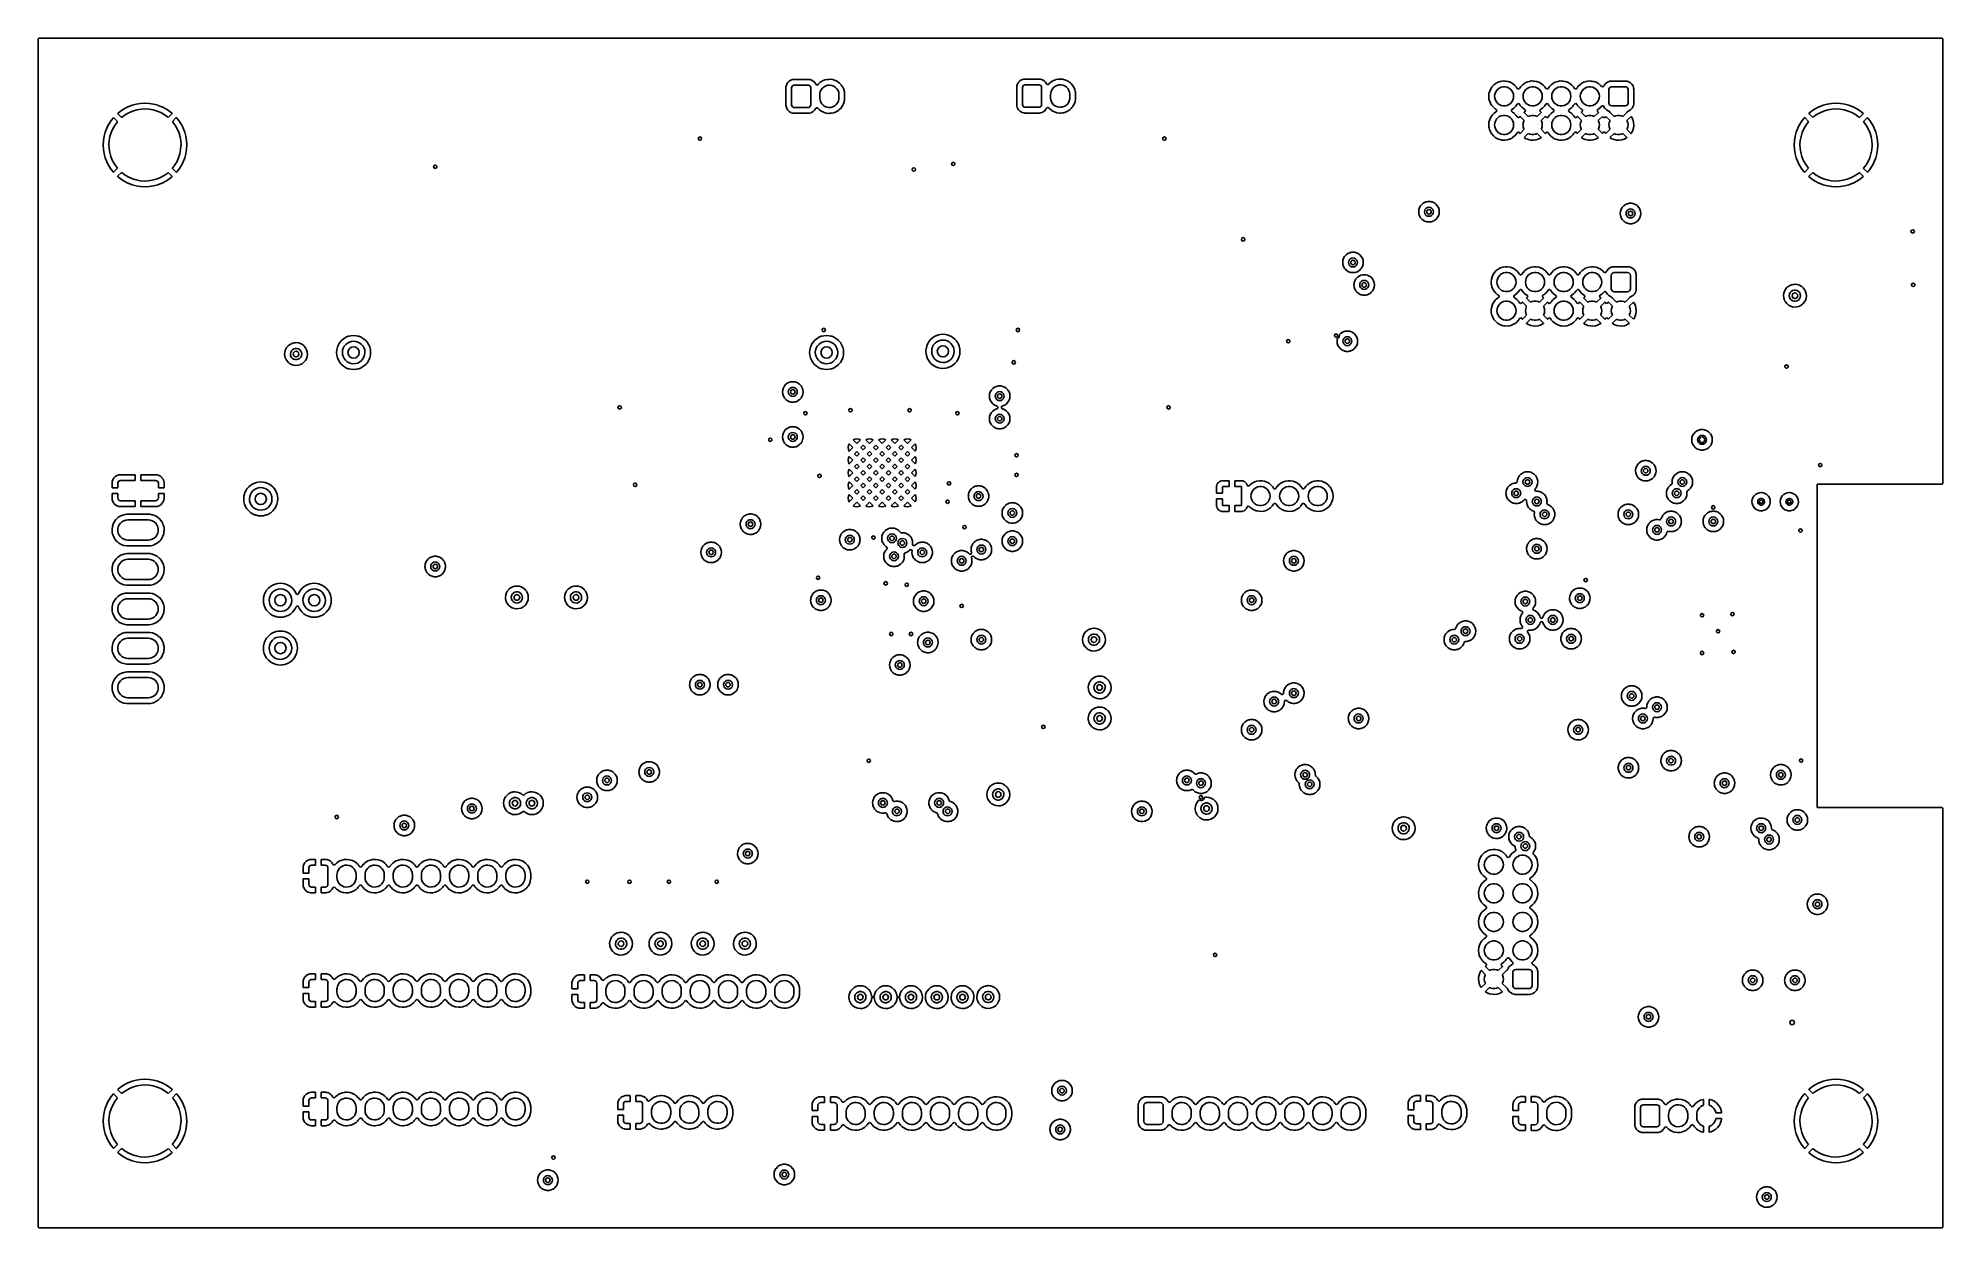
# Model space of a CAD drawing. Extents: x 1.82 to 8.48, y -4.98 to -0.82.
import ezdxf

# ---------------------------------------------------------------- set-up
doc = ezdxf.new("R2010")
doc.units = 0
doc.header["$MEASUREMENT"] = 0
doc.layers.add('BLACK', color=7, linetype='CONTINUOUS')

msp = doc.modelspace()

# ---------------------------------------------------------------- linework, layer by layer
at = {"layer": 'BLACK', "linetype": 'CONTINUOUS'}
for p, q in [((1.82002, -0.82498), (1.82081, -0.8223)), ((1.82002, -4.97502), (1.82002, -0.82498)), ((1.82081, -0.8223), (1.82292, -0.82047)), ((1.82292, -0.82047), (1.82498, -0.82002)), ((1.82498, -0.82002), (8.47502, -0.82002)), ((8.47502, -0.82002), (8.4777, -0.82081)), ((8.4777, -0.82081), (8.47953, -0.82292)), ((8.47953, -0.82292), (8.47998, -0.82498)), ((8.47998, -0.82498), (8.47998, -2.37504)), ((4.43495, -0.98969), (4.4347, -0.99211)), ((4.4347, -0.99211), (4.4347, -1.05513)), ((4.4351, -0.98827), (4.43495, -0.98969)), ((4.43513, -0.988), (4.4351, -0.98827)), ((4.4351, -0.98827), (4.4351, -0.98827)), ((4.43732, -0.98139), (4.43513, -0.988)), ((4.43808, -0.98016), (4.43732, -0.98139)), ((4.44082, -0.97571), (4.43808, -0.98016)), ((4.44097, -0.97546), (4.44082, -0.97571)), ((4.44082, -0.97571), (4.44082, -0.97571)), ((4.44483, -0.9716), (4.44097, -0.97546)), ((4.44569, -0.97074), (4.44483, -0.9716)), ((4.44589, -0.97053), (4.44569, -0.97074)), ((4.45181, -0.96687), (4.44589, -0.97053)), ((4.45431, -0.96604), (4.45181, -0.96687)), ((4.45816, -0.96475), (4.45431, -0.96604)), ((4.45472, -0.99409), (4.45547, -0.99033)), ((4.45472, -1.05315), (4.45472, -0.99409)), ((4.45547, -0.99033), (4.45761, -0.98713)), ((4.45761, -0.98713), (4.4608, -0.985)), ((4.45842, -0.96466), (4.45816, -0.96475)), ((4.45816, -0.96475), (4.45816, -0.96475)), ((4.45869, -0.96464), (4.45842, -0.96466)), ((4.46245, -0.96425), (4.45869, -0.96464)), ((4.45869, -0.96464), (4.45869, -0.96464)), ((4.4608, -0.985), (4.46457, -0.98425)), ((4.46258, -0.96423), (4.46245, -0.96425)), ((4.46245, -0.96425), (4.46245, -0.96425)), ((4.5138, -0.96423), (4.46258, -0.96423)), ((4.46457, -0.98425), (4.51181, -0.98425)), ((4.51181, -0.98425), (4.51558, -0.985)), ((4.51594, -0.96445), (4.5138, -0.96423)), ((4.51558, -0.985), (4.51877, -0.98713)), ((4.51764, -0.96463), (4.51594, -0.96445)), ((4.51791, -0.96465), (4.51764, -0.96463)), ((4.51764, -0.96463), (4.51764, -0.96463)), ((4.51816, -0.96474), (4.51791, -0.96465)), ((4.52128, -0.96577), (4.51816, -0.96474)), ((4.51816, -0.96474), (4.51816, -0.96474)), ((4.51877, -0.98713), (4.5209, -0.99033)), ((4.5209, -0.99033), (4.52165, -0.99409)), ((4.52452, -0.96685), (4.52128, -0.96577)), ((4.52165, -0.99409), (4.52165, -1.05315)), ((4.52476, -0.967), (4.52452, -0.96685)), ((4.52972, -0.97005), (4.52476, -0.967)), ((4.52476, -0.967), (4.52476, -0.967)), ((4.53045, -0.9705), (4.52972, -0.97005)), ((4.53065, -0.9707), (4.53045, -0.9705)), ((4.53394, -0.97399), (4.53065, -0.9707)), ((4.53537, -0.97542), (4.53394, -0.97399)), ((4.53552, -0.97567), (4.53537, -0.97542)), ((4.53893, -0.98116), (4.53552, -0.97567)), ((4.53949, -0.9819), (4.53893, -0.98116)), ((4.54188, -0.98335), (4.53949, -0.9819)), ((4.54467, -0.98327), (4.54188, -0.98335)), ((4.54698, -0.9817), (4.54467, -0.98327)), ((4.54813, -0.98029), (4.54698, -0.9817)), ((4.54908, -0.97947), (4.54813, -0.98029)), ((4.55483, -0.97448), (4.54908, -0.97947)), ((4.55499, -0.97435), (4.55483, -0.97448)), ((4.55869, -0.9721), (4.55499, -0.97435)), ((4.55799, -1.00038), (4.56238, -0.99464)), ((4.56257, -0.96975), (4.55869, -0.9721)), ((4.56238, -0.99464), (4.5679, -0.98997)), ((4.56275, -0.96964), (4.56257, -0.96975)), ((4.56257, -0.96975), (4.56257, -0.96975)), ((4.56294, -0.96956), (4.56275, -0.96964)), ((4.57099, -0.96638), (4.56294, -0.96956)), ((4.56294, -0.96956), (4.56294, -0.96956)), ((4.5679, -0.98997), (4.5743, -0.9866)), ((4.57119, -0.9663), (4.57099, -0.96638)), ((4.57099, -0.96638), (4.57099, -0.96638)), ((4.579, -0.96466), (4.57119, -0.9663)), ((4.5743, -0.9866), (4.58126, -0.98468)), ((4.57987, -0.96448), (4.579, -0.96466)), ((4.58007, -0.96444), (4.57987, -0.96448)), ((4.58461, -0.96427), (4.58007, -0.96444)), ((4.58126, -0.98468), (4.58848, -0.9843)), ((4.58893, -0.96411), (4.58461, -0.96427)), ((4.58848, -0.9843), (4.59561, -0.98549)), ((4.58914, -0.9641), (4.58893, -0.96411)), ((4.58893, -0.96411), (4.58893, -0.96411)), ((4.58935, -0.96413), (4.58914, -0.9641)), ((4.59793, -0.96526), (4.58935, -0.96413)), ((4.58935, -0.96413), (4.58935, -0.96413)), ((4.59561, -0.98549), (4.60232, -0.98817)), ((4.59814, -0.96529), (4.59793, -0.96526)), ((4.59834, -0.96535), (4.59814, -0.96529)), ((4.60661, -0.96792), (4.59834, -0.96535)), ((4.60232, -0.98817), (4.6083, -0.99223)), ((4.60681, -0.96798), (4.60661, -0.96792)), ((4.60661, -0.96792), (4.60661, -0.96792)), ((4.60989, -0.96955), (4.60681, -0.96798)), ((4.6083, -0.99223), (4.61327, -0.99748)), ((4.61471, -0.972), (4.60989, -0.96955)), ((4.61327, -0.99748), (4.61699, -1.00368)), ((4.6149, -0.9721), (4.61471, -0.972)), ((4.61471, -0.972), (4.61471, -0.972)), ((4.62218, -0.97751), (4.6149, -0.9721)), ((4.6252, -0.98068), (4.62218, -0.97751)), ((4.62767, -0.98327), (4.6252, -0.98068)), ((4.62845, -0.98408), (4.62767, -0.98327)), ((4.63352, -0.99161), (4.62845, -0.98408)), ((4.6336, -0.9918), (4.63352, -0.99161)), ((4.6368, -0.9989), (4.6336, -0.9918)), ((4.63724, -0.99989), (4.6368, -0.9989)), ((5.2421, -0.98811), (5.24179, -0.99113)), ((5.24179, -0.99113), (5.24179, -1.05415)), ((5.24219, -0.98728), (5.2421, -0.98811)), ((5.24221, -0.98701), (5.24219, -0.98728)), ((5.24219, -0.98728), (5.24219, -0.98728)), ((5.2444, -0.9804), (5.24221, -0.98701)), ((5.24538, -0.97882), (5.2444, -0.9804)), ((5.24791, -0.97472), (5.24538, -0.97882)), ((5.24806, -0.97448), (5.24791, -0.97472)), ((5.24791, -0.97472), (5.24791, -0.97472)), ((5.25251, -0.97002), (5.24806, -0.97448)), ((5.25277, -0.96975), (5.25251, -0.97002)), ((5.25298, -0.96955), (5.25277, -0.96975)), ((5.2589, -0.96588), (5.25298, -0.96955)), ((5.26264, -0.96464), (5.2589, -0.96588)), ((5.26181, -0.99311), (5.26256, -0.98934)), ((5.26181, -1.05217), (5.26181, -0.99311)), ((5.26256, -0.98934), (5.26469, -0.98615)), ((5.26525, -0.96377), (5.26264, -0.96464)), ((5.26469, -0.98615), (5.26789, -0.98402)), ((5.26551, -0.96368), (5.26525, -0.96377)), ((5.26525, -0.96377), (5.26525, -0.96377)), ((5.26578, -0.96365), (5.26551, -0.96368)), ((5.26954, -0.96326), (5.26578, -0.96365)), ((5.26578, -0.96365), (5.26578, -0.96365)), ((5.26789, -0.98402), (5.27165, -0.98327)), ((5.26967, -0.96325), (5.26954, -0.96326)), ((5.26954, -0.96326), (5.26954, -0.96326)), ((5.32088, -0.96325), (5.26967, -0.96325)), ((5.27165, -0.98327), (5.3189, -0.98327)), ((5.3189, -0.98327), (5.32266, -0.98402)), ((5.32303, -0.96347), (5.32088, -0.96325)), ((5.32266, -0.98402), (5.32586, -0.98615)), ((5.32473, -0.96364), (5.32303, -0.96347)), ((5.32499, -0.96367), (5.32473, -0.96364)), ((5.32473, -0.96364), (5.32473, -0.96364)), ((5.32525, -0.96376), (5.32499, -0.96367)), ((5.32729, -0.96443), (5.32525, -0.96376)), ((5.32525, -0.96376), (5.32525, -0.96376)), ((5.32586, -0.98615), (5.32799, -0.98934)), ((5.3316, -0.96586), (5.32729, -0.96443)), ((5.32799, -0.98934), (5.32874, -0.99311)), ((5.32874, -0.99311), (5.32874, -1.05217)), ((5.33185, -0.96601), (5.3316, -0.96586)), ((5.33729, -0.96936), (5.33185, -0.96601)), ((5.33185, -0.96601), (5.33185, -0.96601)), ((5.33753, -0.96952), (5.33729, -0.96936)), ((5.34246, -0.97444), (5.33753, -0.96952)), ((5.34261, -0.97468), (5.34246, -0.97444)), ((5.34601, -0.98018), (5.34261, -0.97468)), ((5.34657, -0.98092), (5.34601, -0.98018)), ((5.34896, -0.98236), (5.34657, -0.98092)), ((5.35176, -0.98229), (5.34896, -0.98236)), ((5.35407, -0.98071), (5.35176, -0.98229)), ((5.35522, -0.97931), (5.35407, -0.98071)), ((5.35564, -0.97895), (5.35522, -0.97931)), ((5.36192, -0.9735), (5.35564, -0.97895)), ((5.36207, -0.97336), (5.36192, -0.9735)), ((5.36492, -0.97164), (5.36207, -0.97336)), ((5.36965, -0.96876), (5.36492, -0.97164)), ((5.36508, -0.9994), (5.36947, -0.99365)), ((5.36947, -0.99365), (5.37499, -0.98899)), ((5.36983, -0.96865), (5.36965, -0.96876)), ((5.36965, -0.96876), (5.36965, -0.96876)), ((5.37003, -0.96857), (5.36983, -0.96865)), ((5.37808, -0.9654), (5.37003, -0.96857)), ((5.37003, -0.96857), (5.37003, -0.96857)), ((5.37499, -0.98899), (5.38138, -0.98562)), ((5.37828, -0.96532), (5.37808, -0.9654)), ((5.37808, -0.9654), (5.37808, -0.9654)), ((5.38609, -0.96368), (5.37828, -0.96532)), ((5.38138, -0.98562), (5.38835, -0.9837)), ((5.38695, -0.9635), (5.38609, -0.96368)), ((5.38716, -0.96345), (5.38695, -0.9635)), ((5.39169, -0.96328), (5.38716, -0.96345)), ((5.38835, -0.9837), (5.39557, -0.98332)), ((5.39602, -0.96312), (5.39169, -0.96328)), ((5.39557, -0.98332), (5.4027, -0.9845)), ((5.39623, -0.96311), (5.39602, -0.96312)), ((5.39602, -0.96312), (5.39602, -0.96312)), ((5.39644, -0.96314), (5.39623, -0.96311)), ((5.40386, -0.96413), (5.39644, -0.96314)), ((5.39644, -0.96314), (5.39644, -0.96314)), ((5.4027, -0.9845), (5.40941, -0.98718)), ((5.40523, -0.96431), (5.40386, -0.96413)), ((5.40543, -0.96437), (5.40523, -0.96431)), ((5.41369, -0.96694), (5.40543, -0.96437)), ((5.40941, -0.98718), (5.41539, -0.99125)), ((5.4137, -0.96694), (5.41369, -0.96694)), ((5.4139, -0.967), (5.4137, -0.96694)), ((5.41583, -0.96798), (5.4139, -0.967)), ((5.41539, -0.99125), (5.42036, -0.9965)), ((5.4218, -0.97102), (5.41583, -0.96798)), ((5.42036, -0.9965), (5.42408, -1.0027)), ((5.42199, -0.97111), (5.4218, -0.97102)), ((5.4218, -0.97102), (5.4218, -0.97102)), ((5.42409, -0.97267), (5.42199, -0.97111)), ((5.42778, -0.97542), (5.42409, -0.97267)), ((5.42927, -0.97653), (5.42778, -0.97542)), ((5.43273, -0.98016), (5.42927, -0.97653)), ((5.4342, -0.9817), (5.43273, -0.98016)), ((5.43553, -0.9831), (5.4342, -0.9817)), ((5.4406, -0.99063), (5.43553, -0.9831)), ((5.44433, -0.9989), (5.4406, -0.99063)), ((5.44438, -0.99911), (5.44433, -0.9989)), ((6.89901, -0.99701), (6.8953, -1.00499)), ((6.90294, -0.99125), (6.89901, -0.99701)), ((6.90385, -0.98992), (6.90294, -0.99125)), ((6.90396, -0.98975), (6.90385, -0.98992)), ((6.90385, -0.98992), (6.90385, -0.98992)), ((6.91004, -0.98339), (6.90396, -0.98975)), ((6.9102, -0.98327), (6.91004, -0.98339)), ((6.91691, -0.97823), (6.9102, -0.98327)), ((6.91707, -0.97811), (6.91691, -0.97823)), ((6.91691, -0.97823), (6.91691, -0.97823)), ((6.92014, -0.97651), (6.91707, -0.97811)), ((6.9186, -1.00385), (6.92328, -0.99865)), ((6.92368, -0.97467), (6.92014, -0.97651)), ((6.92328, -0.99865), (6.92894, -0.99454)), ((6.92487, -0.97405), (6.92368, -0.97467)), ((6.93323, -0.97132), (6.92487, -0.97405)), ((6.92894, -0.99454), (6.93533, -0.9917)), ((6.94193, -0.96999), (6.93323, -0.97132)), ((6.93533, -0.9917), (6.94217, -0.99024)), ((6.94213, -0.96999), (6.94193, -0.96999)), ((6.94781, -0.97006), (6.94213, -0.96999)), ((6.94213, -0.96999), (6.94213, -0.96999)), ((6.94217, -0.99024), (6.94917, -0.99024)), ((6.95072, -0.97009), (6.94781, -0.97006)), ((6.94917, -0.99024), (6.95601, -0.9917)), ((6.95092, -0.97013), (6.95072, -0.97009)), ((6.95918, -0.9716), (6.95092, -0.97013)), ((6.95092, -0.97013), (6.95092, -0.97013)), ((6.95601, -0.9917), (6.9624, -0.99454)), ((6.95938, -0.97164), (6.95918, -0.9716)), ((6.95918, -0.9716), (6.95918, -0.9716)), ((6.95957, -0.9717), (6.95938, -0.97164)), ((6.95957, -0.97171), (6.95957, -0.9717)), ((6.96748, -0.9745), (6.95957, -0.97171)), ((6.9624, -0.99454), (6.96806, -0.99865)), ((6.96767, -0.97457), (6.96748, -0.9745)), ((6.96748, -0.9745), (6.96748, -0.9745)), ((6.97537, -0.97882), (6.96767, -0.97457)), ((6.96806, -0.99865), (6.97274, -1.00385)), ((6.97553, -0.97895), (6.97537, -0.97882)), ((6.98211, -0.98415), (6.97553, -0.97895)), ((6.97553, -0.97895), (6.97553, -0.97895)), ((6.98227, -0.98427), (6.98211, -0.98415)), ((6.98211, -0.98415), (6.98211, -0.98415)), ((6.98819, -0.99078), (6.98227, -0.98427)), ((6.9883, -0.99095), (6.98819, -0.99078)), ((6.99147, -0.99585), (6.9883, -0.99095)), ((6.9883, -0.99095), (6.9883, -0.99095)), ((6.99228, -0.99681), (6.99147, -0.99585)), ((6.99479, -0.99804), (6.99228, -0.99681)), ((6.99757, -0.99772), (6.99479, -0.99804)), ((6.99973, -0.99595), (6.99757, -0.99772)), ((7.00396, -0.98975), (6.99973, -0.99595)), ((7.01004, -0.98339), (7.00396, -0.98975)), ((7.0102, -0.98327), (7.01004, -0.98339)), ((7.01691, -0.97823), (7.0102, -0.98327)), ((7.01707, -0.97811), (7.01691, -0.97823)), ((7.01691, -0.97823), (7.01691, -0.97823)), ((7.02014, -0.97651), (7.01707, -0.97811)), ((7.0186, -1.00385), (7.02328, -0.99865)), ((7.02368, -0.97467), (7.02014, -0.97651)), ((7.02328, -0.99865), (7.02894, -0.99454)), ((7.02487, -0.97405), (7.02368, -0.97467)), ((7.03323, -0.97132), (7.02487, -0.97405)), ((7.02894, -0.99454), (7.03533, -0.9917)), ((7.04193, -0.96999), (7.03323, -0.97132)), ((7.03533, -0.9917), (7.04217, -0.99024)), ((7.04213, -0.96999), (7.04193, -0.96999)), ((7.04781, -0.97006), (7.04213, -0.96999)), ((7.04213, -0.96999), (7.04213, -0.96999)), ((7.04217, -0.99024), (7.04917, -0.99024)), ((7.05072, -0.97009), (7.04781, -0.97006)), ((7.04917, -0.99024), (7.05601, -0.9917)), ((7.05092, -0.97013), (7.05072, -0.97009)), ((7.05918, -0.9716), (7.05092, -0.97013)), ((7.05092, -0.97013), (7.05092, -0.97013)), ((7.05601, -0.9917), (7.0624, -0.99454)), ((7.05938, -0.97164), (7.05918, -0.9716)), ((7.05918, -0.9716), (7.05918, -0.9716)), ((7.05957, -0.9717), (7.05938, -0.97164)), ((7.05957, -0.97171), (7.05957, -0.9717)), ((7.06748, -0.9745), (7.05957, -0.97171)), ((7.0624, -0.99454), (7.06806, -0.99865)), ((7.06767, -0.97457), (7.06748, -0.9745)), ((7.06748, -0.9745), (7.06748, -0.9745)), ((7.07537, -0.97882), (7.06767, -0.97457)), ((7.06806, -0.99865), (7.07274, -1.00385)), ((7.07553, -0.97895), (7.07537, -0.97882)), ((7.08211, -0.98415), (7.07553, -0.97895)), ((7.07553, -0.97895), (7.07553, -0.97895)), ((7.08227, -0.98427), (7.08211, -0.98415)), ((7.08211, -0.98415), (7.08211, -0.98415)), ((7.08819, -0.99078), (7.08227, -0.98427)), ((7.0883, -0.99095), (7.08819, -0.99078)), ((7.09147, -0.99585), (7.0883, -0.99095)), ((7.0883, -0.99095), (7.0883, -0.99095)), ((7.09228, -0.99681), (7.09147, -0.99585)), ((7.09479, -0.99804), (7.09228, -0.99681)), ((7.09757, -0.99772), (7.09479, -0.99804)), ((7.09973, -0.99595), (7.09757, -0.99772)), ((7.10396, -0.98975), (7.09973, -0.99595)), ((7.11004, -0.98339), (7.10396, -0.98975)), ((7.1102, -0.98327), (7.11004, -0.98339)), ((7.11691, -0.97823), (7.1102, -0.98327)), ((7.11707, -0.97811), (7.11691, -0.97823)), ((7.11691, -0.97823), (7.11691, -0.97823)), ((7.12014, -0.97651), (7.11707, -0.97811)), ((7.1186, -1.00385), (7.12328, -0.99865)), ((7.12368, -0.97467), (7.12014, -0.97651)), ((7.12328, -0.99865), (7.12894, -0.99454)), ((7.12487, -0.97405), (7.12368, -0.97467)), ((7.13323, -0.97132), (7.12487, -0.97405)), ((7.12894, -0.99454), (7.13533, -0.9917)), ((7.14193, -0.96999), (7.13323, -0.97132)), ((7.13533, -0.9917), (7.14217, -0.99024)), ((7.14213, -0.96999), (7.14193, -0.96999)), ((7.14781, -0.97006), (7.14213, -0.96999)), ((7.14213, -0.96999), (7.14213, -0.96999)), ((7.14217, -0.99024), (7.14917, -0.99024)), ((7.15072, -0.97009), (7.14781, -0.97006)), ((7.14917, -0.99024), (7.15601, -0.9917)), ((7.15092, -0.97013), (7.15072, -0.97009)), ((7.15918, -0.9716), (7.15092, -0.97013)), ((7.15092, -0.97013), (7.15092, -0.97013)), ((7.15601, -0.9917), (7.1624, -0.99454)), ((7.15938, -0.97164), (7.15918, -0.9716)), ((7.15918, -0.9716), (7.15918, -0.9716)), ((7.15957, -0.9717), (7.15938, -0.97164)), ((7.15957, -0.97171), (7.15957, -0.9717)), ((7.16748, -0.9745), (7.15957, -0.97171)), ((7.1624, -0.99454), (7.16806, -0.99865)), ((7.16767, -0.97457), (7.16748, -0.9745)), ((7.16748, -0.9745), (7.16748, -0.9745)), ((7.17537, -0.97882), (7.16767, -0.97457)), ((7.16806, -0.99865), (7.17274, -1.00385)), ((7.17553, -0.97895), (7.17537, -0.97882)), ((7.18211, -0.98415), (7.17553, -0.97895)), ((7.17553, -0.97895), (7.17553, -0.97895)), ((7.18227, -0.98427), (7.18211, -0.98415)), ((7.18211, -0.98415), (7.18211, -0.98415)), ((7.18819, -0.99078), (7.18227, -0.98427)), ((7.1883, -0.99095), (7.18819, -0.99078)), ((7.19147, -0.99585), (7.1883, -0.99095)), ((7.1883, -0.99095), (7.1883, -0.99095)), ((7.19228, -0.99681), (7.19147, -0.99585)), ((7.19479, -0.99804), (7.19228, -0.99681)), ((7.19757, -0.99772), (7.19479, -0.99804)), ((7.19973, -0.99595), (7.19757, -0.99772)), ((7.20396, -0.98975), (7.19973, -0.99595)), ((7.21004, -0.98339), (7.20396, -0.98975)), ((7.2102, -0.98327), (7.21004, -0.98339)), ((7.21691, -0.97823), (7.2102, -0.98327)), ((7.21707, -0.97811), (7.21691, -0.97823)), ((7.21691, -0.97823), (7.21691, -0.97823)), ((7.22014, -0.97651), (7.21707, -0.97811)), ((7.2186, -1.00385), (7.22328, -0.99865)), ((7.22368, -0.97467), (7.22014, -0.97651)), ((7.22328, -0.99865), (7.22894, -0.99454)), ((7.22487, -0.97405), (7.22368, -0.97467)), ((7.23323, -0.97132), (7.22487, -0.97405)), ((7.22894, -0.99454), (7.23533, -0.9917)), ((7.24193, -0.96999), (7.23323, -0.97132)), ((7.23533, -0.9917), (7.24217, -0.99024)), ((7.24213, -0.96999), (7.24193, -0.96999)), ((7.24781, -0.97006), (7.24213, -0.96999)), ((7.24213, -0.96999), (7.24213, -0.96999)), ((7.24217, -0.99024), (7.24917, -0.99024)), ((7.25072, -0.97009), (7.24781, -0.97006)), ((7.24917, -0.99024), (7.25601, -0.9917)), ((7.25092, -0.97013), (7.25072, -0.97009)), ((7.25918, -0.9716), (7.25092, -0.97013)), ((7.25092, -0.97013), (7.25092, -0.97013)), ((7.25601, -0.9917), (7.2624, -0.99454)), ((7.25938, -0.97164), (7.25918, -0.9716)), ((7.25918, -0.9716), (7.25918, -0.9716)), ((7.25957, -0.9717), (7.25938, -0.97164)), ((7.25957, -0.97171), (7.25957, -0.9717)), ((7.26748, -0.9745), (7.25957, -0.97171)), ((7.2624, -0.99454), (7.26806, -0.99865)), ((7.26767, -0.97457), (7.26748, -0.9745)), ((7.26748, -0.9745), (7.26748, -0.9745)), ((7.27537, -0.97882), (7.26767, -0.97457)), ((7.26806, -0.99865), (7.27274, -1.00385)), ((7.27553, -0.97895), (7.27537, -0.97882)), ((7.28211, -0.98415), (7.27553, -0.97895)), ((7.27553, -0.97895), (7.27553, -0.97895)), ((7.28227, -0.98427), (7.28211, -0.98415)), ((7.28211, -0.98415), (7.28211, -0.98415)), ((7.28241, -0.98442), (7.28227, -0.98427)), ((7.28646, -0.98888), (7.28241, -0.98442)), ((7.28241, -0.98442), (7.28241, -0.98442)), ((7.28742, -0.98969), (7.28646, -0.98888)), ((7.29009, -0.9905), (7.28742, -0.98969)), ((7.29278, -0.98974), (7.29009, -0.9905)), ((7.29463, -0.98764), (7.29278, -0.98974)), ((7.29471, -0.98747), (7.29463, -0.98764)), ((7.2948, -0.9872), (7.29471, -0.98747)), ((7.29651, -0.98442), (7.2948, -0.9872)), ((7.2983, -0.98151), (7.29651, -0.98442)), ((7.29845, -0.98127), (7.2983, -0.98151)), ((7.2983, -0.98151), (7.2983, -0.98151)), ((7.30089, -0.97882), (7.29845, -0.98127)), ((7.30317, -0.97654), (7.30089, -0.97882)), ((7.30337, -0.97634), (7.30317, -0.97654)), ((7.30929, -0.97267), (7.30337, -0.97634)), ((7.31317, -0.97138), (7.30929, -0.97267)), ((7.3122, -0.9999), (7.31295, -0.99613)), ((7.31295, -0.99613), (7.31509, -0.99294)), ((7.31564, -0.97056), (7.31317, -0.97138)), ((7.31509, -0.99294), (7.31828, -0.99081)), ((7.3159, -0.97047), (7.31564, -0.97056)), ((7.31564, -0.97056), (7.31564, -0.97056)), ((7.31617, -0.97044), (7.3159, -0.97047)), ((7.31994, -0.97005), (7.31617, -0.97044)), ((7.31617, -0.97044), (7.31617, -0.97044)), ((7.31828, -0.99081), (7.32205, -0.99006)), ((7.32006, -0.97004), (7.31994, -0.97005)), ((7.31994, -0.97005), (7.31994, -0.97005)), ((7.37128, -0.97004), (7.32006, -0.97004)), ((7.32205, -0.99006), (7.36929, -0.99006)), ((7.36929, -0.99006), (7.37306, -0.99081)), ((7.37342, -0.97026), (7.37128, -0.97004)), ((7.37306, -0.99081), (7.37625, -0.99294)), ((7.37512, -0.97043), (7.37342, -0.97026)), ((7.37539, -0.97046), (7.37512, -0.97043)), ((7.37512, -0.97043), (7.37512, -0.97043)), ((7.37565, -0.97055), (7.37539, -0.97046)), ((7.37788, -0.97129), (7.37565, -0.97055)), ((7.37565, -0.97055), (7.37565, -0.97055)), ((7.37625, -0.99294), (7.37838, -0.99613)), ((7.382, -0.97265), (7.37788, -0.97129)), ((7.37838, -0.99613), (7.37913, -0.9999)), ((7.38224, -0.9728), (7.382, -0.97265)), ((7.38768, -0.97616), (7.38224, -0.9728)), ((7.38224, -0.9728), (7.38224, -0.9728)), ((7.38793, -0.97631), (7.38768, -0.97616)), ((7.39285, -0.98123), (7.38793, -0.97631)), ((7.39652, -0.98715), (7.39285, -0.98123)), ((7.39661, -0.98742), (7.39652, -0.98715)), ((7.39817, -0.99211), (7.39661, -0.98742)), ((7.39872, -0.99375), (7.39817, -0.99211)), ((7.39875, -0.99402), (7.39872, -0.99375)), ((7.39914, -0.99779), (7.39875, -0.99402)), ((7.39875, -0.99402), (7.39875, -0.99402)), ((7.39915, -0.99792), (7.39914, -0.99779)), ((7.39915, -1.04913), (7.39915, -0.99792)), ((2.13413, -1.06021), (2.12072, -1.06704)), ((2.13436, -1.06011), (2.13413, -1.06021)), ((2.14841, -1.05472), (2.13436, -1.06011)), ((2.14865, -1.05464), (2.14841, -1.05472)), ((2.16318, -1.05074), (2.14865, -1.05464)), ((2.16344, -1.05069), (2.16318, -1.05074)), ((2.17829, -1.04834), (2.16344, -1.05069)), ((2.17855, -1.04831), (2.17829, -1.04834)), ((2.19357, -1.04752), (2.17855, -1.04831)), ((2.19383, -1.04752), (2.19357, -1.04752)), ((2.20885, -1.04831), (2.19383, -1.04752)), ((2.20911, -1.04834), (2.20885, -1.04831)), ((2.22397, -1.05069), (2.20911, -1.04834)), ((2.22422, -1.05074), (2.22397, -1.05069)), ((2.23875, -1.05464), (2.22422, -1.05074)), ((2.239, -1.05472), (2.23875, -1.05464)), ((2.24008, -1.05513), (2.239, -1.05472)), ((2.25304, -1.06011), (2.24008, -1.05513)), ((2.25328, -1.06021), (2.25304, -1.06011)), ((2.26668, -1.06704), (2.25328, -1.06021)), ((4.4347, -1.05513), (4.43472, -1.05526)), ((4.43472, -1.05526), (4.43505, -1.05842)), ((4.43472, -1.05526), (4.43472, -1.05526)), ((4.43505, -1.05842), (4.43514, -1.0593)), ((4.43514, -1.0593), (4.43522, -1.05956)), ((4.43522, -1.05956), (4.43522, -1.05956)), ((4.43522, -1.05956), (4.43644, -1.0632)), ((4.43644, -1.0632), (4.43734, -1.0659)), ((4.45547, -1.05692), (4.45472, -1.05315)), ((4.45761, -1.06011), (4.45547, -1.05692)), ((4.4608, -1.06224), (4.45761, -1.06011)), ((4.46457, -1.06299), (4.4608, -1.06224)), ((4.51181, -1.06299), (4.46457, -1.06299)), ((4.51558, -1.06224), (4.51181, -1.06299)), ((4.51877, -1.06011), (4.51558, -1.06224)), ((4.5209, -1.05692), (4.51877, -1.06011)), ((4.52165, -1.05315), (4.5209, -1.05692)), ((4.53894, -1.06605), (4.54102, -1.06418)), ((4.54102, -1.06418), (4.54378, -1.06373)), ((4.54378, -1.06373), (4.54634, -1.06484)), ((4.54634, -1.06484), (4.54675, -1.06523)), ((4.54675, -1.06523), (4.54839, -1.06695)), ((4.55315, -1.01772), (4.55336, -1.01399)), ((4.55315, -1.02953), (4.55315, -1.01772)), ((4.55393, -1.03671), (4.55315, -1.02953)), ((4.55336, -1.01399), (4.55493, -1.00693)), ((4.55624, -1.04356), (4.55393, -1.03671)), ((4.55493, -1.00693), (4.55799, -1.00038)), ((4.55996, -1.04976), (4.55624, -1.04356)), ((4.56493, -1.05501), (4.55996, -1.04976)), ((4.5709, -1.05907), (4.56493, -1.05501)), ((4.57761, -1.06176), (4.5709, -1.05907)), ((4.58475, -1.06294), (4.57761, -1.06176)), ((4.59196, -1.06256), (4.58475, -1.06294)), ((4.59893, -1.06064), (4.59196, -1.06256)), ((4.60533, -1.05727), (4.59893, -1.06064)), ((4.61085, -1.05261), (4.60533, -1.05727)), ((4.61524, -1.04686), (4.61085, -1.05261)), ((4.61829, -1.04031), (4.61524, -1.04686)), ((4.61699, -1.00368), (4.6193, -1.01053)), ((4.61987, -1.03326), (4.61829, -1.04031)), ((4.6193, -1.01053), (4.62008, -1.01772)), ((4.62008, -1.02953), (4.61987, -1.03326)), ((4.62008, -1.01772), (4.62008, -1.02953)), ((4.6251, -1.06695), (4.62774, -1.06373)), ((4.62774, -1.06373), (4.63072, -1.06009)), ((4.63072, -1.06009), (4.63085, -1.05993)), ((4.63072, -1.06009), (4.63072, -1.06009)), ((4.63085, -1.05993), (4.63169, -1.05845)), ((4.63169, -1.05845), (4.63414, -1.05415)), ((4.63414, -1.05415), (4.63524, -1.05223)), ((4.63524, -1.05223), (4.63534, -1.05204)), ((4.63534, -1.05204), (4.63844, -1.04351)), ((4.6373, -1.00009), (4.63724, -0.99989)), ((4.63947, -1.00847), (4.6373, -1.00009)), ((4.6373, -1.00009), (4.6373, -1.00009)), ((4.63844, -1.04351), (4.63848, -1.0433)), ((4.63848, -1.0433), (4.64002, -1.03474)), ((4.63952, -1.00867), (4.63947, -1.00847)), ((4.63947, -1.00847), (4.63947, -1.00847)), ((4.6401, -1.01544), (4.63952, -1.00867)), ((4.64002, -1.03474), (4.64005, -1.03458)), ((4.64002, -1.03474), (4.64002, -1.03474)), ((4.64005, -1.03458), (4.64009, -1.03388)), ((4.64009, -1.03388), (4.6401, -1.03369)), ((4.6401, -1.03363), (4.6401, -1.01544)), ((4.6401, -1.03369), (4.6401, -1.03363)), ((4.6401, -1.03369), (4.6401, -1.03369)), ((5.24179, -1.05415), (5.2418, -1.05428)), ((5.2418, -1.05428), (5.24188, -1.05505)), ((5.2418, -1.05428), (5.2418, -1.05428)), ((5.24188, -1.05505), (5.24222, -1.05831)), ((5.24222, -1.05831), (5.24231, -1.05857)), ((5.24231, -1.05857), (5.24231, -1.05857)), ((5.24231, -1.05857), (5.2437, -1.06275)), ((5.2437, -1.06275), (5.24443, -1.06492)), ((5.24443, -1.06492), (5.24809, -1.07084)), ((5.26256, -1.05593), (5.26181, -1.05217)), ((5.26469, -1.05913), (5.26256, -1.05593)), ((5.26789, -1.06126), (5.26469, -1.05913)), ((5.27165, -1.06201), (5.26789, -1.06126)), ((5.3189, -1.06201), (5.27165, -1.06201)), ((5.32266, -1.06126), (5.3189, -1.06201)), ((5.32586, -1.05913), (5.32266, -1.06126)), ((5.32799, -1.05593), (5.32586, -1.05913)), ((5.32874, -1.05217), (5.32799, -1.05593)), ((5.34481, -1.06704), (5.34603, -1.06507)), ((5.34603, -1.06507), (5.3481, -1.0632)), ((5.3481, -1.0632), (5.35086, -1.06275)), ((5.35086, -1.06275), (5.35343, -1.06386)), ((5.35343, -1.06386), (5.35384, -1.06424)), ((5.35384, -1.06424), (5.35538, -1.06586)), ((5.36024, -1.01673), (5.36044, -1.013)), ((5.36024, -1.02854), (5.36024, -1.01673)), ((5.36102, -1.03573), (5.36024, -1.02854)), ((5.36044, -1.013), (5.36202, -1.00595)), ((5.36332, -1.04258), (5.36102, -1.03573)), ((5.36202, -1.00595), (5.36508, -0.9994)), ((5.36705, -1.04878), (5.36332, -1.04258)), ((5.37201, -1.05403), (5.36705, -1.04878)), ((5.37799, -1.05809), (5.37201, -1.05403)), ((5.3847, -1.06078), (5.37799, -1.05809)), ((5.39183, -1.06196), (5.3847, -1.06078)), ((5.39905, -1.06158), (5.39183, -1.06196)), ((5.40602, -1.05966), (5.39905, -1.06158)), ((5.41241, -1.05629), (5.40602, -1.05966)), ((5.41793, -1.05162), (5.41241, -1.05629)), ((5.42233, -1.04588), (5.41793, -1.05162)), ((5.42538, -1.03933), (5.42233, -1.04588)), ((5.42408, -1.0027), (5.42638, -1.00955)), ((5.42696, -1.03227), (5.42538, -1.03933)), ((5.42638, -1.00955), (5.42717, -1.01673)), ((5.42717, -1.02854), (5.42696, -1.03227)), ((5.42717, -1.01673), (5.42717, -1.02854)), ((5.43218, -1.06597), (5.43482, -1.06275)), ((5.43482, -1.06275), (5.4378, -1.05911)), ((5.4378, -1.05911), (5.43794, -1.05895)), ((5.4378, -1.05911), (5.4378, -1.05911)), ((5.43794, -1.05895), (5.43822, -1.05845)), ((5.43822, -1.05845), (5.44232, -1.05124)), ((5.44232, -1.05124), (5.44243, -1.05106)), ((5.44243, -1.05106), (5.44553, -1.04253)), ((5.44656, -1.00748), (5.44438, -0.99911)), ((5.44438, -0.99911), (5.44438, -0.99911)), ((5.44553, -1.04253), (5.44556, -1.04232)), ((5.44556, -1.04232), (5.44711, -1.03376)), ((5.44656, -1.00749), (5.44656, -1.00748)), ((5.44661, -1.00769), (5.44656, -1.00749)), ((5.44663, -1.0079), (5.44661, -1.00769)), ((5.44671, -1.00888), (5.44663, -1.0079)), ((5.44663, -1.0079), (5.44663, -1.0079)), ((5.44719, -1.01445), (5.44671, -1.00888)), ((5.44711, -1.03376), (5.44714, -1.03359)), ((5.44711, -1.03376), (5.44711, -1.03376)), ((5.44714, -1.03359), (5.44719, -1.03264)), ((5.44719, -1.03264), (5.44719, -1.01445)), ((6.89295, -1.01347), (6.89202, -1.02221)), ((6.89202, -1.02221), (6.89252, -1.03099)), ((6.89252, -1.03099), (6.89257, -1.03119)), ((6.89257, -1.03119), (6.89257, -1.03119)), ((6.89257, -1.03119), (6.8929, -1.03264)), ((6.8929, -1.03264), (6.89446, -1.03957)), ((6.8953, -1.00499), (6.89295, -1.01347)), ((6.89446, -1.03957), (6.89777, -1.04772)), ((6.89777, -1.04772), (6.89959, -1.05069)), ((6.89959, -1.05069), (6.90226, -1.05505)), ((6.90226, -1.05505), (6.90236, -1.05522)), ((6.90236, -1.05522), (6.90812, -1.06187)), ((6.90812, -1.06187), (6.91322, -1.0661)), ((6.9122, -1.02352), (6.91294, -1.01657)), ((6.91294, -1.03048), (6.9122, -1.02352)), ((6.91294, -1.01657), (6.9151, -1.00991)), ((6.9151, -1.03713), (6.91294, -1.03048)), ((6.9151, -1.00991), (6.9186, -1.00385)), ((6.9186, -1.04319), (6.9151, -1.03713)), ((6.92328, -1.04839), (6.9186, -1.04319)), ((6.92894, -1.0525), (6.92328, -1.04839)), ((6.93533, -1.05535), (6.92894, -1.0525)), ((6.94217, -1.0568), (6.93533, -1.05535)), ((6.94917, -1.0568), (6.94217, -1.0568)), ((6.95601, -1.05535), (6.94917, -1.0568)), ((6.9624, -1.0525), (6.95601, -1.05535)), ((6.96806, -1.04839), (6.9624, -1.0525)), ((6.97274, -1.04319), (6.96806, -1.04839)), ((6.97274, -1.00385), (6.97624, -1.00991)), ((6.97624, -1.03713), (6.97274, -1.04319)), ((6.97498, -1.06831), (6.98031, -1.06451)), ((6.97624, -1.00991), (6.9784, -1.01657)), ((6.9784, -1.03048), (6.97624, -1.03713)), ((6.9784, -1.01657), (6.97913, -1.02352)), ((6.97913, -1.02352), (6.9784, -1.03048)), ((6.98031, -1.06451), (6.98097, -1.06386)), ((6.98097, -1.06386), (6.98463, -1.06021)), ((6.98463, -1.06021), (6.98654, -1.05831)), ((6.98654, -1.05831), (6.98888, -1.05505)), ((6.98888, -1.05505), (6.99167, -1.05116)), ((6.99167, -1.05116), (6.99172, -1.0512)), ((6.99172, -1.0512), (6.99357, -1.0495)), ((6.99357, -1.0495), (6.99632, -1.04902)), ((6.99632, -1.04902), (6.9989, -1.0501)), ((6.9989, -1.0501), (7, -1.05136)), ((7, -1.05136), (7.00236, -1.05522)), ((7.00236, -1.05522), (7.00812, -1.06187)), ((7.00812, -1.06187), (7.01322, -1.0661)), ((7.0122, -1.02352), (7.01294, -1.01657)), ((7.01294, -1.03048), (7.0122, -1.02352)), ((7.01294, -1.01657), (7.0151, -1.00991)), ((7.0151, -1.03713), (7.01294, -1.03048)), ((7.0151, -1.00991), (7.0186, -1.00385)), ((7.0186, -1.04319), (7.0151, -1.03713)), ((7.02328, -1.04839), (7.0186, -1.04319)), ((7.02894, -1.0525), (7.02328, -1.04839)), ((7.03533, -1.05535), (7.02894, -1.0525)), ((7.04217, -1.0568), (7.03533, -1.05535)), ((7.04917, -1.0568), (7.04217, -1.0568)), ((7.05601, -1.05535), (7.04917, -1.0568)), ((7.0624, -1.0525), (7.05601, -1.05535)), ((7.06806, -1.04839), (7.0624, -1.0525)), ((7.07274, -1.04319), (7.06806, -1.04839)), ((7.07274, -1.00385), (7.07624, -1.00991)), ((7.07624, -1.03713), (7.07274, -1.04319)), ((7.07459, -1.06859), (7.08031, -1.06451)), ((7.07624, -1.00991), (7.0784, -1.01657)), ((7.0784, -1.03048), (7.07624, -1.03713)), ((7.0784, -1.01657), (7.07913, -1.02352)), ((7.07913, -1.02352), (7.0784, -1.03048)), ((7.08031, -1.06451), (7.08097, -1.06386)), ((7.08097, -1.06386), (7.08463, -1.06021)), ((7.08463, -1.06021), (7.08654, -1.05831)), ((7.08654, -1.05831), (7.08888, -1.05505)), ((7.08888, -1.05505), (7.09167, -1.05116)), ((7.09167, -1.05116), (7.09172, -1.0512)), ((7.09172, -1.0512), (7.09357, -1.0495)), ((7.09357, -1.0495), (7.09632, -1.04902)), ((7.09632, -1.04902), (7.0989, -1.0501)), ((7.0989, -1.0501), (7.1, -1.05136)), ((7.1, -1.05136), (7.10236, -1.05522)), ((7.10236, -1.05522), (7.10812, -1.06187)), ((7.10812, -1.06187), (7.11322, -1.0661)), ((7.1122, -1.02352), (7.11294, -1.01657)), ((7.11294, -1.03048), (7.1122, -1.02352)), ((7.11294, -1.01657), (7.1151, -1.00991)), ((7.1151, -1.03713), (7.11294, -1.03048)), ((7.1151, -1.00991), (7.1186, -1.00385)), ((7.1186, -1.04319), (7.1151, -1.03713)), ((7.12328, -1.04839), (7.1186, -1.04319)), ((7.12894, -1.0525), (7.12328, -1.04839)), ((7.13533, -1.05535), (7.12894, -1.0525)), ((7.14217, -1.0568), (7.13533, -1.05535)), ((7.14917, -1.0568), (7.14217, -1.0568)), ((7.15601, -1.05535), (7.14917, -1.0568)), ((7.1624, -1.0525), (7.15601, -1.05535)), ((7.16806, -1.04839), (7.1624, -1.0525)), ((7.17274, -1.04319), (7.16806, -1.04839)), ((7.17274, -1.00385), (7.17624, -1.00991)), ((7.17624, -1.03713), (7.17274, -1.04319)), ((7.17498, -1.06831), (7.18031, -1.06451)), ((7.17624, -1.00991), (7.1784, -1.01657)), ((7.1784, -1.03048), (7.17624, -1.03713)), ((7.1784, -1.01657), (7.17913, -1.02352)), ((7.17913, -1.02352), (7.1784, -1.03048)), ((7.18031, -1.06451), (7.18097, -1.06386)), ((7.18097, -1.06386), (7.18463, -1.06021)), ((7.18463, -1.06021), (7.18654, -1.05831)), ((7.18654, -1.05831), (7.18888, -1.05505)), ((7.18888, -1.05505), (7.19167, -1.05116)), ((7.19167, -1.05116), (7.19172, -1.0512)), ((7.19172, -1.0512), (7.19357, -1.0495)), ((7.19357, -1.0495), (7.19632, -1.04902)), ((7.19632, -1.04902), (7.1989, -1.0501)), ((7.1989, -1.0501), (7.2, -1.05136)), ((7.2, -1.05136), (7.20236, -1.05522)), ((7.20236, -1.05522), (7.20812, -1.06187)), ((7.20812, -1.06187), (7.21322, -1.0661)), ((7.2122, -1.02352), (7.21294, -1.01657)), ((7.21294, -1.03048), (7.2122, -1.02352)), ((7.21294, -1.01657), (7.2151, -1.00991)), ((7.2151, -1.03713), (7.21294, -1.03048)), ((7.2151, -1.00991), (7.2186, -1.00385)), ((7.2186, -1.04319), (7.2151, -1.03713)), ((7.22328, -1.04839), (7.2186, -1.04319)), ((7.22894, -1.0525), (7.22328, -1.04839)), ((7.23533, -1.05535), (7.22894, -1.0525)), ((7.24217, -1.0568), (7.23533, -1.05535)), ((7.24917, -1.0568), (7.24217, -1.0568)), ((7.25601, -1.05535), (7.24917, -1.0568)), ((7.2624, -1.0525), (7.25601, -1.05535)), ((7.26806, -1.04839), (7.2624, -1.0525)), ((7.27274, -1.04319), (7.26806, -1.04839)), ((7.27274, -1.00385), (7.27624, -1.00991)), ((7.27624, -1.03713), (7.27274, -1.04319)), ((7.27459, -1.06859), (7.28031, -1.06451)), ((7.27624, -1.00991), (7.2784, -1.01657)), ((7.2784, -1.03048), (7.27624, -1.03713)), ((7.2784, -1.01657), (7.27913, -1.02352)), ((7.27913, -1.02352), (7.2784, -1.03048)), ((7.28031, -1.06451), (7.28097, -1.06386)), ((7.28097, -1.06386), (7.28463, -1.06021)), ((7.28463, -1.06021), (7.28654, -1.05831)), ((7.28654, -1.05831), (7.28656, -1.05833)), ((7.28656, -1.05833), (7.28876, -1.05689)), ((7.28876, -1.05689), (7.29155, -1.05687)), ((7.29155, -1.05687), (7.29392, -1.05836)), ((7.29392, -1.05836), (7.29469, -1.05954)), ((7.29469, -1.05954), (7.29473, -1.05963)), ((7.29473, -1.05963), (7.29482, -1.0599)), ((7.29482, -1.0599), (7.29849, -1.06582)), ((7.3122, -1.04715), (7.3122, -0.9999)), ((7.31295, -1.05091), (7.3122, -1.04715)), ((7.31509, -1.05411), (7.31295, -1.05091)), ((7.31828, -1.05624), (7.31509, -1.05411)), ((7.32205, -1.05699), (7.31828, -1.05624)), ((7.36929, -1.05699), (7.32205, -1.05699)), ((7.37306, -1.05624), (7.36929, -1.05699)), ((7.37625, -1.05411), (7.37306, -1.05624)), ((7.37838, -1.05091), (7.37625, -1.05411)), ((7.37913, -1.04715), (7.37838, -1.05091)), ((7.37913, -0.9999), (7.37913, -1.04715)), ((7.39289, -1.06578), (7.39345, -1.06487)), ((7.39345, -1.06487), (7.39639, -1.0601)), ((7.39639, -1.0601), (7.39654, -1.05985)), ((7.39639, -1.0601), (7.39639, -1.0601)), ((7.39654, -1.05985), (7.39815, -1.05501)), ((7.39815, -1.05501), (7.39865, -1.0535)), ((7.39865, -1.0535), (7.39873, -1.05324)), ((7.39865, -1.0535), (7.39865, -1.0535)), ((7.39873, -1.05324), (7.39886, -1.05204)), ((7.39886, -1.05204), (7.39898, -1.05086)), ((7.39898, -1.05086), (7.39915, -1.04913)), ((8.04672, -1.06021), (8.03332, -1.06704)), ((8.04696, -1.06011), (8.04672, -1.06021)), ((8.061, -1.05472), (8.04696, -1.06011)), ((8.06125, -1.05464), (8.061, -1.05472)), ((8.07578, -1.05074), (8.06125, -1.05464)), ((8.07603, -1.05069), (8.07578, -1.05074)), ((8.09089, -1.04834), (8.07603, -1.05069)), ((8.09115, -1.04831), (8.09089, -1.04834)), ((8.10617, -1.04752), (8.09115, -1.04831)), ((8.10643, -1.04752), (8.10617, -1.04752)), ((8.12145, -1.04831), (8.10643, -1.04752)), ((8.12171, -1.04834), (8.12145, -1.04831)), ((8.13656, -1.05069), (8.12171, -1.04834)), ((8.13682, -1.05074), (8.13656, -1.05069)), ((8.15135, -1.05464), (8.13682, -1.05074)), ((8.15159, -1.05472), (8.15135, -1.05464)), ((8.16564, -1.06011), (8.15159, -1.05472)), ((8.16587, -1.06021), (8.16564, -1.06011)), ((8.17928, -1.06704), (8.16587, -1.06021)), ((2.06704, -1.12072), (2.06021, -1.13413)), ((2.06717, -1.1205), (2.06704, -1.12072)), ((2.07536, -1.10788), (2.06717, -1.1205)), ((2.07552, -1.10767), (2.07536, -1.10788)), ((2.08316, -1.09824), (2.07552, -1.10767)), ((2.08086, -1.13768), (2.0878, -1.12545)), ((2.08357, -1.09794), (2.08316, -1.09824)), ((2.08408, -1.09822), (2.08357, -1.09794)), ((2.09791, -1.11206), (2.08408, -1.09822)), ((2.0878, -1.12545), (2.09607, -1.11408)), ((2.09607, -1.11408), (2.09791, -1.11206)), ((2.09827, -1.08313), (2.09794, -1.08361)), ((2.09794, -1.08361), (2.09819, -1.08405)), ((2.09819, -1.08405), (2.1121, -1.09796)), ((2.10767, -1.07552), (2.09827, -1.08313)), ((2.10788, -1.07536), (2.10767, -1.07552)), ((2.1205, -1.06717), (2.10788, -1.07536)), ((2.1121, -1.09796), (2.11614, -1.09442)), ((2.11614, -1.09442), (2.12769, -1.0864)), ((2.12072, -1.06704), (2.1205, -1.06717)), ((2.12769, -1.0864), (2.14006, -1.07971)), ((2.14006, -1.07971), (2.1531, -1.07444)), ((2.1531, -1.07444), (2.16665, -1.07066)), ((2.16665, -1.07066), (2.18053, -1.06841)), ((2.18053, -1.06841), (2.19458, -1.06772)), ((2.19458, -1.06772), (2.20862, -1.0686)), ((2.20862, -1.0686), (2.22247, -1.07105)), ((2.22247, -1.07105), (2.23596, -1.07502)), ((2.23596, -1.07502), (2.24893, -1.08047)), ((2.24893, -1.08047), (2.26121, -1.08733)), ((2.26121, -1.08733), (2.27264, -1.09552)), ((2.2669, -1.06717), (2.26668, -1.06704)), ((2.27952, -1.07536), (2.2669, -1.06717)), ((2.27264, -1.09552), (2.27533, -1.09793)), ((2.27533, -1.09793), (2.28918, -1.08408)), ((2.27973, -1.07552), (2.27952, -1.07536)), ((2.28916, -1.08316), (2.27973, -1.07552)), ((2.28946, -1.08357), (2.28916, -1.08316)), ((2.28918, -1.08408), (2.28946, -1.08357)), ((2.30335, -1.09819), (2.28945, -1.11209)), ((2.28945, -1.11209), (2.29243, -1.11545)), ((2.29243, -1.11545), (2.30054, -1.12694)), ((2.30054, -1.12694), (2.30732, -1.13926)), ((2.30379, -1.09794), (2.30335, -1.09819)), ((2.30427, -1.09827), (2.30379, -1.09794)), ((2.31188, -1.10767), (2.30427, -1.09827)), ((2.31204, -1.10788), (2.31188, -1.10767)), ((2.32023, -1.1205), (2.31204, -1.10788)), ((2.32036, -1.12072), (2.32023, -1.1205)), ((2.32112, -1.12221), (2.32036, -1.12072)), ((2.32719, -1.13413), (2.32112, -1.12221)), ((4.43734, -1.0659), (4.441, -1.07182)), ((4.441, -1.07182), (4.44593, -1.07674)), ((4.44593, -1.07674), (4.44618, -1.0769)), ((4.44618, -1.0769), (4.44618, -1.0769)), ((4.44618, -1.0769), (4.45158, -1.08022)), ((4.45158, -1.08022), (4.45186, -1.0804)), ((4.45186, -1.0804), (4.45363, -1.08098)), ((4.45363, -1.08098), (4.45821, -1.08251)), ((4.45821, -1.08251), (4.45821, -1.08251)), ((4.45821, -1.08251), (4.45847, -1.08259)), ((4.45847, -1.08259), (4.45874, -1.08262)), ((4.45874, -1.08262), (4.45874, -1.08262)), ((4.45874, -1.08262), (4.46014, -1.08276)), ((4.46014, -1.08276), (4.46258, -1.08301)), ((4.46258, -1.08301), (4.5138, -1.08301)), ((4.5138, -1.08301), (4.51392, -1.083)), ((4.51392, -1.083), (4.51769, -1.08261)), ((4.51392, -1.083), (4.51392, -1.083)), ((4.51769, -1.08261), (4.51796, -1.08258)), ((4.51769, -1.08261), (4.51769, -1.08261)), ((4.51796, -1.08258), (4.51822, -1.08249)), ((4.51822, -1.08249), (4.52342, -1.08076)), ((4.51822, -1.08249), (4.51822, -1.08249)), ((4.52342, -1.08076), (4.52456, -1.08038)), ((4.52456, -1.08038), (4.53049, -1.07671)), ((4.53049, -1.07671), (4.53271, -1.07448)), ((4.53271, -1.07448), (4.5352, -1.07199)), ((4.5352, -1.07199), (4.53541, -1.07178)), ((4.53541, -1.07178), (4.53576, -1.07121)), ((4.53576, -1.07121), (4.53806, -1.06749)), ((4.53806, -1.06749), (4.53894, -1.06605)), ((4.54839, -1.06695), (4.55105, -1.06973)), ((4.55105, -1.06973), (4.55121, -1.06986)), ((4.55121, -1.06986), (4.55256, -1.07086)), ((4.55256, -1.07086), (4.55833, -1.07515)), ((4.55833, -1.07515), (4.55852, -1.07524)), ((4.55852, -1.07524), (4.55852, -1.07524)), ((4.55852, -1.07524), (4.5617, -1.07686)), ((4.5617, -1.07686), (4.56642, -1.07926)), ((4.56642, -1.07926), (4.56662, -1.07932)), ((4.56662, -1.07932), (4.56662, -1.07932)), ((4.56662, -1.07932), (4.57201, -1.081)), ((4.57201, -1.081), (4.57509, -1.08195)), ((4.57509, -1.08195), (4.5753, -1.08198)), ((4.5753, -1.08198), (4.58388, -1.08312)), ((4.58388, -1.08312), (4.58388, -1.08312)), ((4.58388, -1.08312), (4.58409, -1.08315)), ((4.58409, -1.08315), (4.5843, -1.08314)), ((4.5843, -1.08314), (4.58862, -1.08298)), ((4.5843, -1.08314), (4.5843, -1.08314)), ((4.58862, -1.08298), (4.59316, -1.08281)), ((4.59316, -1.08281), (4.59405, -1.08262)), ((4.59405, -1.08262), (4.60183, -1.08098)), ((4.60183, -1.08098), (4.60204, -1.08094)), ((4.60204, -1.08094), (4.60223, -1.08086)), ((4.60223, -1.08086), (4.61029, -1.07768)), ((4.60223, -1.08086), (4.60223, -1.08086)), ((4.61029, -1.07768), (4.61048, -1.07761)), ((4.61029, -1.07768), (4.61029, -1.07768)), ((4.61048, -1.07761), (4.61147, -1.07701)), ((4.61147, -1.07701), (4.61806, -1.07301)), ((4.61806, -1.07301), (4.61824, -1.0729)), ((4.61806, -1.07301), (4.61806, -1.07301)), ((4.61824, -1.0729), (4.62019, -1.07121)), ((4.62019, -1.07121), (4.62494, -1.06709)), ((4.62494, -1.06709), (4.6251, -1.06695)), ((4.62494, -1.06709), (4.62494, -1.06709)), ((5.24809, -1.07084), (5.25302, -1.07576)), ((5.25302, -1.07576), (5.25326, -1.07591)), ((5.25326, -1.07591), (5.25326, -1.07591)), ((5.25326, -1.07591), (5.2587, -1.07926)), ((5.2587, -1.07926), (5.25895, -1.07941)), ((5.25895, -1.07941), (5.26035, -1.07988)), ((5.26035, -1.07988), (5.2653, -1.08152)), ((5.2653, -1.08152), (5.2653, -1.08152)), ((5.2653, -1.08152), (5.26556, -1.08161)), ((5.26556, -1.08161), (5.26583, -1.08163)), ((5.26583, -1.08163), (5.26583, -1.08163)), ((5.26583, -1.08163), (5.26723, -1.08178)), ((5.26723, -1.08178), (5.26967, -1.08203)), ((5.26967, -1.08203), (5.32088, -1.08203)), ((5.32088, -1.08203), (5.32101, -1.08201)), ((5.32101, -1.08201), (5.32478, -1.08162)), ((5.32101, -1.08201), (5.32101, -1.08201)), ((5.32478, -1.08162), (5.32505, -1.0816)), ((5.32478, -1.08162), (5.32478, -1.08162)), ((5.32505, -1.0816), (5.3253, -1.08151)), ((5.3253, -1.08151), (5.33067, -1.07972)), ((5.3253, -1.08151), (5.3253, -1.08151)), ((5.33067, -1.07972), (5.33165, -1.07939)), ((5.33165, -1.07939), (5.33757, -1.07573)), ((5.33757, -1.07573), (5.33824, -1.07506)), ((5.33824, -1.07506), (5.34152, -1.07178)), ((5.34152, -1.07178), (5.34249, -1.0708)), ((5.34249, -1.0708), (5.34267, -1.0705)), ((5.34267, -1.0705), (5.34481, -1.06704)), ((5.35538, -1.06586), (5.35813, -1.06875)), ((5.35813, -1.06875), (5.36542, -1.07416)), ((5.36542, -1.07416), (5.3656, -1.07426)), ((5.3656, -1.07426), (5.3656, -1.07426)), ((5.3656, -1.07426), (5.36809, -1.07552)), ((5.36809, -1.07552), (5.37351, -1.07828)), ((5.37351, -1.07828), (5.37371, -1.07834)), ((5.37371, -1.07834), (5.37371, -1.07834)), ((5.37371, -1.07834), (5.38158, -1.08078)), ((5.38158, -1.08078), (5.38217, -1.08097)), ((5.38217, -1.08097), (5.38238, -1.081)), ((5.38238, -1.081), (5.39096, -1.08213)), ((5.39096, -1.08213), (5.39096, -1.08213)), ((5.39096, -1.08213), (5.39117, -1.08216)), ((5.39117, -1.08216), (5.39138, -1.08215)), ((5.39138, -1.08215), (5.39599, -1.08198)), ((5.39138, -1.08215), (5.39138, -1.08215)), ((5.39599, -1.08198), (5.40024, -1.08182)), ((5.40024, -1.08182), (5.40113, -1.08163)), ((5.40113, -1.08163), (5.4048, -1.08086)), ((5.4048, -1.08086), (5.40913, -1.07996)), ((5.40913, -1.07996), (5.40932, -1.07988)), ((5.40932, -1.07988), (5.41737, -1.0767)), ((5.40932, -1.07988), (5.40932, -1.07988)), ((5.41737, -1.0767), (5.41757, -1.07662)), ((5.41737, -1.0767), (5.41737, -1.0767)), ((5.41757, -1.07662), (5.41776, -1.07651)), ((5.41776, -1.07651), (5.42515, -1.07202)), ((5.42515, -1.07202), (5.42533, -1.07191)), ((5.42515, -1.07202), (5.42515, -1.07202)), ((5.42533, -1.07191), (5.4269, -1.07055)), ((5.4269, -1.07055), (5.43202, -1.0661)), ((5.43202, -1.0661), (5.43218, -1.06597)), ((5.43202, -1.0661), (5.43202, -1.0661)), ((6.89295, -1.11347), (6.89202, -1.12221)), ((6.89202, -1.12221), (6.89203, -1.12242)), ((6.89203, -1.12242), (6.89212, -1.12403)), ((6.89203, -1.12242), (6.89203, -1.12242)), ((6.89212, -1.12403), (6.89252, -1.13099)), ((6.89252, -1.13099), (6.89257, -1.13119)), ((6.89257, -1.13119), (6.89257, -1.13119)), ((6.89257, -1.13119), (6.8934, -1.13486)), ((6.8953, -1.10499), (6.89295, -1.11347)), ((6.89901, -1.09701), (6.8953, -1.10499)), ((6.90396, -1.08975), (6.89901, -1.09701)), ((6.91004, -1.08339), (6.90396, -1.08975)), ((6.91035, -1.08316), (6.91004, -1.08339)), ((6.91691, -1.07823), (6.91035, -1.08316)), ((6.9122, -1.12352), (6.91294, -1.11657)), ((6.91294, -1.13048), (6.9122, -1.12352)), ((6.91294, -1.11657), (6.9151, -1.10991)), ((6.9151, -1.13713), (6.91294, -1.13048)), ((6.91322, -1.0661), (6.91451, -1.06717)), ((6.91451, -1.06717), (6.91489, -1.06749)), ((6.91489, -1.06749), (6.91678, -1.06859)), ((6.9151, -1.10991), (6.9186, -1.10385)), ((6.91678, -1.06859), (6.91777, -1.06917)), ((6.91707, -1.07811), (6.91691, -1.07823)), ((6.91691, -1.07823), (6.91691, -1.07823)), ((6.91732, -1.07798), (6.91707, -1.07811)), ((6.91756, -1.07786), (6.91732, -1.07798)), ((6.91915, -1.07654), (6.91756, -1.07786)), ((6.91777, -1.06917), (6.91969, -1.07121)), ((6.9186, -1.10385), (6.92328, -1.09865)), ((6.92021, -1.07395), (6.91915, -1.07654)), ((6.91969, -1.07121), (6.92021, -1.07395)), ((6.92328, -1.09865), (6.92894, -1.09454)), ((6.92894, -1.09454), (6.93533, -1.0917)), ((6.93533, -1.0917), (6.94217, -1.09024)), ((6.94217, -1.09024), (6.94917, -1.09024)), ((6.94917, -1.09024), (6.95601, -1.0917)), ((6.95601, -1.0917), (6.9624, -1.09454)), ((6.9624, -1.09454), (6.96806, -1.09865)), ((6.96806, -1.09865), (6.97274, -1.10385)), ((6.97119, -1.07321), (6.97218, -1.07059)), ((6.97177, -1.07594), (6.97119, -1.07321)), ((6.97374, -1.07793), (6.97177, -1.07594)), ((6.97218, -1.07059), (6.97326, -1.06954)), ((6.97274, -1.10385), (6.97624, -1.10991)), ((6.97326, -1.06954), (6.97498, -1.06831)), ((6.97537, -1.07882), (6.97374, -1.07793)), ((6.97553, -1.07895), (6.97537, -1.07882)), ((6.98211, -1.08415), (6.97553, -1.07895)), ((6.97553, -1.07895), (6.97553, -1.07895)), ((6.97624, -1.10991), (6.9784, -1.11657)), ((6.9784, -1.13048), (6.97624, -1.13713)), ((6.9784, -1.11657), (6.97913, -1.12352)), ((6.97913, -1.12352), (6.9784, -1.13048)), ((6.98227, -1.08427), (6.98211, -1.08415)), ((6.98211, -1.08415), (6.98211, -1.08415)), ((6.98819, -1.09078), (6.98227, -1.08427)), ((6.9883, -1.09095), (6.98819, -1.09078)), ((6.99148, -1.09587), (6.9883, -1.09095)), ((6.9883, -1.09095), (6.9883, -1.09095)), ((6.9923, -1.09683), (6.99148, -1.09587)), ((6.99481, -1.09806), (6.9923, -1.09683)), ((6.99758, -1.09774), (6.99481, -1.09806)), ((6.99974, -1.09597), (6.99758, -1.09774)), ((7.00102, -1.09409), (6.99974, -1.09597)), ((7.00151, -1.09371), (7.00102, -1.09409)), ((7.00196, -1.09396), (7.00151, -1.09371)), ((7.01613, -1.10813), (7.00196, -1.09396)), ((7.0122, -1.12352), (7.01294, -1.11657)), ((7.01294, -1.13048), (7.0122, -1.12352)), ((7.01294, -1.11657), (7.0151, -1.10991)), ((7.0151, -1.13713), (7.01294, -1.13048)), ((7.01322, -1.0661), (7.01451, -1.06717)), ((7.01451, -1.06717), (7.01489, -1.06749)), ((7.01489, -1.06749), (7.01678, -1.06859)), ((7.0151, -1.10991), (7.01613, -1.10813)), ((7.01613, -1.07884), (7.0158, -1.07929)), ((7.0158, -1.07929), (7.01606, -1.07977)), ((7.01606, -1.07977), (7.03025, -1.09396)), ((7.01692, -1.07825), (7.01613, -1.07884)), ((7.01678, -1.06859), (7.01779, -1.06918)), ((7.01726, -1.07803), (7.01692, -1.07825)), ((7.01758, -1.07787), (7.01726, -1.07803)), ((7.01917, -1.07655), (7.01758, -1.07787)), ((7.01779, -1.06918), (7.01971, -1.07122)), ((7.02023, -1.07396), (7.01917, -1.07655)), ((7.01971, -1.07122), (7.02023, -1.07396)), ((7.03025, -1.09396), (7.03533, -1.0917)), ((7.03533, -1.0917), (7.04217, -1.09024)), ((7.04217, -1.09024), (7.04917, -1.09024)), ((7.04917, -1.09024), (7.05601, -1.0917)), ((7.05601, -1.0917), (7.06109, -1.09396)), ((7.06109, -1.09396), (7.07533, -1.07972)), ((7.07118, -1.07322), (7.07216, -1.0706)), ((7.07176, -1.07595), (7.07118, -1.07322)), ((7.07372, -1.07794), (7.07176, -1.07595)), ((7.07216, -1.0706), (7.07324, -1.06956)), ((7.07324, -1.06956), (7.07459, -1.06859)), ((7.07518, -1.07874), (7.07372, -1.07794)), ((7.07534, -1.07885), (7.07518, -1.07874)), ((7.08948, -1.09385), (7.07521, -1.10813)), ((7.07521, -1.10813), (7.07624, -1.10991)), ((7.07533, -1.07972), (7.07561, -1.07921)), ((7.07561, -1.07921), (7.07534, -1.07885)), ((7.07624, -1.10991), (7.0784, -1.11657)), ((7.0784, -1.13048), (7.07624, -1.13713)), ((7.0784, -1.11657), (7.07913, -1.12352)), ((7.07913, -1.12352), (7.0784, -1.13048)), ((7.08986, -1.09368), (7.08948, -1.09385)), ((7.09028, -1.09404), (7.08986, -1.09368)), ((7.09146, -1.09587), (7.09028, -1.09404)), ((7.09227, -1.09683), (7.09146, -1.09587)), ((7.09478, -1.09806), (7.09227, -1.09683)), ((7.09756, -1.09774), (7.09478, -1.09806)), ((7.09972, -1.09597), (7.09756, -1.09774)), ((7.10109, -1.09396), (7.09972, -1.09597)), ((7.10396, -1.08975), (7.10109, -1.09396)), ((7.11004, -1.08339), (7.10396, -1.08975)), ((7.11035, -1.08316), (7.11004, -1.08339)), ((7.11691, -1.07823), (7.11035, -1.08316)), ((7.1122, -1.12352), (7.11294, -1.11657)), ((7.11294, -1.13048), (7.1122, -1.12352)), ((7.11294, -1.11657), (7.1151, -1.10991)), ((7.1151, -1.13713), (7.11294, -1.13048)), ((7.11322, -1.0661), (7.11451, -1.06717)), ((7.11451, -1.06717), (7.11489, -1.06749)), ((7.11489, -1.06749), (7.11678, -1.06859)), ((7.1151, -1.10991), (7.1186, -1.10385)), ((7.11678, -1.06859), (7.11777, -1.06917)), ((7.11707, -1.07811), (7.11691, -1.07823)), ((7.11691, -1.07823), (7.11691, -1.07823)), ((7.11732, -1.07798), (7.11707, -1.07811)), ((7.11756, -1.07786), (7.11732, -1.07798)), ((7.11915, -1.07654), (7.11756, -1.07786)), ((7.11777, -1.06917), (7.11969, -1.07121)), ((7.1186, -1.10385), (7.12328, -1.09865)), ((7.12021, -1.07395), (7.11915, -1.07654)), ((7.11969, -1.07121), (7.12021, -1.07395)), ((7.12328, -1.09865), (7.12894, -1.09454)), ((7.12894, -1.09454), (7.13533, -1.0917)), ((7.13533, -1.0917), (7.14217, -1.09024)), ((7.14217, -1.09024), (7.14917, -1.09024)), ((7.14917, -1.09024), (7.15601, -1.0917)), ((7.15601, -1.0917), (7.1624, -1.09454)), ((7.1624, -1.09454), (7.16806, -1.09865)), ((7.16806, -1.09865), (7.17274, -1.10385)), ((7.17119, -1.07321), (7.17218, -1.07059)), ((7.17177, -1.07594), (7.17119, -1.07321)), ((7.17374, -1.07793), (7.17177, -1.07594)), ((7.17218, -1.07059), (7.17326, -1.06954)), ((7.17274, -1.10385), (7.17624, -1.10991)), ((7.17326, -1.06954), (7.17498, -1.06831)), ((7.17537, -1.07882), (7.17374, -1.07793)), ((7.17553, -1.07895), (7.17537, -1.07882)), ((7.18211, -1.08415), (7.17553, -1.07895)), ((7.17553, -1.07895), (7.17553, -1.07895)), ((7.17624, -1.10991), (7.1784, -1.11657)), ((7.1784, -1.13048), (7.17624, -1.13713)), ((7.1784, -1.11657), (7.17913, -1.12352)), ((7.17913, -1.12352), (7.1784, -1.13048)), ((7.18227, -1.08427), (7.18211, -1.08415)), ((7.18211, -1.08415), (7.18211, -1.08415)), ((7.18819, -1.09078), (7.18227, -1.08427)), ((7.1883, -1.09095), (7.18819, -1.09078)), ((7.19148, -1.09587), (7.1883, -1.09095)), ((7.1883, -1.09095), (7.1883, -1.09095)), ((7.1923, -1.09683), (7.19148, -1.09587)), ((7.19481, -1.09806), (7.1923, -1.09683)), ((7.19758, -1.09774), (7.19481, -1.09806)), ((7.19974, -1.09597), (7.19758, -1.09774)), ((7.20102, -1.09409), (7.19974, -1.09597)), ((7.20151, -1.09371), (7.20102, -1.09409)), ((7.20196, -1.09396), (7.20151, -1.09371)), ((7.21613, -1.10813), (7.20196, -1.09396)), ((7.2122, -1.12352), (7.21294, -1.11657)), ((7.21294, -1.13048), (7.2122, -1.12352)), ((7.21294, -1.11657), (7.2151, -1.10991)), ((7.2151, -1.13713), (7.21294, -1.13048)), ((7.21322, -1.0661), (7.21451, -1.06717)), ((7.21451, -1.06717), (7.21489, -1.06749)), ((7.21489, -1.06749), (7.21678, -1.06859)), ((7.2151, -1.10991), (7.21613, -1.10813)), ((7.21613, -1.07884), (7.2158, -1.07929)), ((7.2158, -1.07929), (7.21606, -1.07977)), ((7.21606, -1.07977), (7.23025, -1.09396)), ((7.21692, -1.07825), (7.21613, -1.07884)), ((7.21678, -1.06859), (7.21779, -1.06918)), ((7.21726, -1.07803), (7.21692, -1.07825)), ((7.21758, -1.07787), (7.21726, -1.07803)), ((7.21917, -1.07655), (7.21758, -1.07787)), ((7.21779, -1.06918), (7.21971, -1.07122)), ((7.22023, -1.07396), (7.21917, -1.07655)), ((7.21971, -1.07122), (7.22023, -1.07396)), ((7.23025, -1.09396), (7.23533, -1.0917)), ((7.23533, -1.0917), (7.24217, -1.09024)), ((7.24217, -1.09024), (7.24917, -1.09024)), ((7.24917, -1.09024), (7.25601, -1.0917)), ((7.25601, -1.0917), (7.26109, -1.09396)), ((7.26109, -1.09396), (7.27533, -1.07972)), ((7.27118, -1.07322), (7.27216, -1.0706)), ((7.27176, -1.07595), (7.27118, -1.07322)), ((7.27372, -1.07794), (7.27176, -1.07595)), ((7.27216, -1.0706), (7.27324, -1.06956)), ((7.27324, -1.06956), (7.27459, -1.06859)), ((7.27518, -1.07874), (7.27372, -1.07794)), ((7.27534, -1.07885), (7.27518, -1.07874)), ((7.28948, -1.09385), (7.27521, -1.10813)), ((7.27521, -1.10813), (7.27624, -1.10991)), ((7.27533, -1.07972), (7.27561, -1.07921)), ((7.27561, -1.07921), (7.27534, -1.07885)), ((7.27624, -1.10991), (7.2784, -1.11657)), ((7.2784, -1.13048), (7.27624, -1.13713)), ((7.2784, -1.11657), (7.27913, -1.12352)), ((7.27913, -1.12352), (7.2784, -1.13048)), ((7.28986, -1.09368), (7.28948, -1.09385)), ((7.29028, -1.09404), (7.28986, -1.09368)), ((7.29147, -1.09588), (7.29028, -1.09404)), ((7.29228, -1.09685), (7.29147, -1.09588)), ((7.29479, -1.09808), (7.29228, -1.09685)), ((7.29757, -1.09776), (7.29479, -1.09808)), ((7.29973, -1.09599), (7.29757, -1.09776)), ((7.29849, -1.06582), (7.29869, -1.06602)), ((7.29869, -1.06602), (7.29881, -1.06615)), ((7.29881, -1.06615), (7.30341, -1.07074)), ((7.30102, -1.09409), (7.29973, -1.09599)), ((7.30151, -1.09371), (7.30102, -1.09409)), ((7.30196, -1.09396), (7.30151, -1.09371)), ((7.31613, -1.10813), (7.30196, -1.09396)), ((7.30341, -1.07074), (7.30366, -1.07089)), ((7.30366, -1.07089), (7.30366, -1.07089)), ((7.30366, -1.07089), (7.30906, -1.07422)), ((7.30906, -1.07422), (7.30934, -1.07439)), ((7.30934, -1.07439), (7.31161, -1.07515)), ((7.31161, -1.07515), (7.31229, -1.07537)), ((7.3122, -1.12352), (7.31294, -1.11657)), ((7.31294, -1.13048), (7.3122, -1.12352)), ((7.31229, -1.07537), (7.31459, -1.07696)), ((7.31294, -1.11657), (7.3151, -1.10991)), ((7.3151, -1.13713), (7.31294, -1.13048)), ((7.31459, -1.07696), (7.31501, -1.07798)), ((7.31501, -1.07798), (7.31506, -1.07795)), ((7.31506, -1.07795), (7.31606, -1.07977)), ((7.3151, -1.10991), (7.31613, -1.10813)), ((7.31606, -1.07977), (7.33025, -1.09396)), ((7.33025, -1.09396), (7.33533, -1.0917)), ((7.33533, -1.0917), (7.34217, -1.09024)), ((7.34217, -1.09024), (7.34917, -1.09024)), ((7.34917, -1.09024), (7.35601, -1.0917)), ((7.35601, -1.0917), (7.36109, -1.09396)), ((7.36109, -1.09396), (7.37533, -1.07972)), ((7.38948, -1.09385), (7.37521, -1.10813)), ((7.37521, -1.10813), (7.37624, -1.10991)), ((7.37533, -1.07972), (7.37623, -1.07808)), ((7.37623, -1.07808), (7.37631, -1.07768)), ((7.37624, -1.10991), (7.3784, -1.11657)), ((7.3784, -1.13048), (7.37624, -1.13713)), ((7.37631, -1.07768), (7.37829, -1.07571)), ((7.37829, -1.07571), (7.3791, -1.07536)), ((7.3784, -1.11657), (7.37913, -1.12352)), ((7.37913, -1.12352), (7.3784, -1.13048)), ((7.3791, -1.07536), (7.38144, -1.07457)), ((7.38144, -1.07457), (7.38205, -1.07437)), ((7.38205, -1.07437), (7.38797, -1.07071)), ((7.38797, -1.07071), (7.39289, -1.06578)), ((7.38986, -1.09368), (7.38948, -1.09385)), ((7.39028, -1.09404), (7.38986, -1.09368)), ((7.39284, -1.098), (7.39028, -1.09404)), ((7.39303, -1.09836), (7.39284, -1.098)), ((7.39637, -1.10605), (7.39303, -1.09836)), ((7.3965, -1.10643), (7.39637, -1.10605)), ((7.39855, -1.11456), (7.3965, -1.10643)), ((7.39813, -1.13466), (7.39924, -1.12628)), ((7.39861, -1.11496), (7.39855, -1.11456)), ((7.39931, -1.12339), (7.39861, -1.11496)), ((7.39924, -1.12628), (7.39926, -1.12601)), ((7.39926, -1.12601), (7.39931, -1.12366)), ((7.39931, -1.12366), (7.39931, -1.12339)), ((7.97964, -1.12072), (7.97281, -1.13413)), ((7.97977, -1.1205), (7.97964, -1.12072)), ((7.98796, -1.10788), (7.97977, -1.1205)), ((7.98812, -1.10767), (7.98796, -1.10788)), ((7.99576, -1.09824), (7.98812, -1.10767)), ((7.99345, -1.13768), (8.0004, -1.12545)), ((7.99617, -1.09794), (7.99576, -1.09824)), ((7.99668, -1.09822), (7.99617, -1.09794)), ((8.01051, -1.11206), (7.99668, -1.09822)), ((8.0004, -1.12545), (8.00867, -1.11408)), ((8.00867, -1.11408), (8.01051, -1.11206)), ((8.01087, -1.08313), (8.01054, -1.08361)), ((8.01054, -1.08361), (8.01079, -1.08405)), ((8.01079, -1.08405), (8.0247, -1.09796)), ((8.02027, -1.07552), (8.01087, -1.08313)), ((8.02048, -1.07536), (8.02027, -1.07552)), ((8.0331, -1.06717), (8.02048, -1.07536)), ((8.0247, -1.09796), (8.02874, -1.09442)), ((8.02874, -1.09442), (8.04029, -1.0864)), ((8.03332, -1.06704), (8.0331, -1.06717)), ((8.04029, -1.0864), (8.05266, -1.07971)), ((8.05266, -1.07971), (8.0657, -1.07444)), ((8.0657, -1.07444), (8.07925, -1.07066)), ((8.07925, -1.07066), (8.09313, -1.06841)), ((8.09313, -1.06841), (8.10718, -1.06772)), ((8.10718, -1.06772), (8.12122, -1.0686)), ((8.12122, -1.0686), (8.13507, -1.07105)), ((8.13507, -1.07105), (8.14856, -1.07502)), ((8.14856, -1.07502), (8.16153, -1.08047)), ((8.16153, -1.08047), (8.1738, -1.08733)), ((8.1738, -1.08733), (8.18524, -1.09552)), ((8.1795, -1.06717), (8.17928, -1.06704)), ((8.19212, -1.07536), (8.1795, -1.06717)), ((8.18524, -1.09552), (8.18793, -1.09793)), ((8.18793, -1.09793), (8.20178, -1.08408)), ((8.19233, -1.07552), (8.19212, -1.07536)), ((8.20176, -1.08316), (8.19233, -1.07552)), ((8.20206, -1.08357), (8.20176, -1.08316)), ((8.20178, -1.08408), (8.20206, -1.08357)), ((8.21595, -1.09819), (8.20205, -1.11209)), ((8.20205, -1.11209), (8.20503, -1.11545)), ((8.20503, -1.11545), (8.21314, -1.12694)), ((8.21314, -1.12694), (8.21992, -1.13926)), ((8.21639, -1.09794), (8.21595, -1.09819)), ((8.21687, -1.09827), (8.21639, -1.09794)), ((8.22448, -1.10767), (8.21687, -1.09827)), ((8.22464, -1.10788), (8.22448, -1.10767)), ((8.23283, -1.1205), (8.22464, -1.10788)), ((8.23296, -1.12072), (8.23283, -1.1205)), ((8.23979, -1.13413), (8.23296, -1.12072)), ((2.04831, -1.17855), (2.04752, -1.19357)), ((2.04752, -1.19357), (2.04752, -1.19383)), ((2.04752, -1.19383), (2.04831, -1.20885)), ((2.04834, -1.17829), (2.04831, -1.17855)), ((2.05069, -1.16344), (2.04834, -1.17829)), ((2.05074, -1.16318), (2.05069, -1.16344)), ((2.05464, -1.14865), (2.05074, -1.16318)), ((2.05472, -1.14841), (2.05464, -1.14865)), ((2.06011, -1.13436), (2.05472, -1.14841)), ((2.06021, -1.13413), (2.06011, -1.13436)), ((2.06773, -1.19194), (2.06871, -1.17791)), ((2.06832, -1.20599), (2.06773, -1.19194)), ((2.06871, -1.17791), (2.07125, -1.16408)), ((2.07125, -1.16408), (2.07531, -1.15061)), ((2.07531, -1.15061), (2.08086, -1.13768)), ((2.30732, -1.13926), (2.31268, -1.15227)), ((2.31268, -1.15227), (2.31655, -1.16579)), ((2.31655, -1.16579), (2.3189, -1.17966)), ((2.31964, -1.19722), (2.31846, -1.21123)), ((2.3189, -1.17966), (2.31969, -1.1937)), ((2.31969, -1.1937), (2.31964, -1.19722)), ((2.32729, -1.13436), (2.32719, -1.13413)), ((2.33268, -1.14841), (2.32729, -1.13436)), ((2.33276, -1.14865), (2.33268, -1.14841)), ((2.33666, -1.16318), (2.33276, -1.14865)), ((2.33671, -1.16344), (2.33666, -1.16318)), ((2.33906, -1.17829), (2.33671, -1.16344)), ((2.33909, -1.17855), (2.33906, -1.17829)), ((2.33988, -1.19357), (2.33909, -1.17855)), ((2.33909, -1.20885), (2.33988, -1.19383)), ((2.33988, -1.19383), (2.33988, -1.19357)), ((6.8934, -1.13486), (6.89446, -1.13957)), ((6.89446, -1.13957), (6.89777, -1.14772)), ((6.89777, -1.14772), (6.89922, -1.15009)), ((6.89922, -1.15009), (6.90226, -1.15505)), ((6.90226, -1.15505), (6.90236, -1.15522)), ((6.90236, -1.15522), (6.90812, -1.16187)), ((6.90812, -1.16187), (6.91489, -1.16749)), ((6.91489, -1.16749), (6.92248, -1.17192)), ((6.9186, -1.14319), (6.9151, -1.13713)), ((6.92328, -1.14839), (6.9186, -1.14319)), ((6.92248, -1.17192), (6.9307, -1.17506)), ((6.92894, -1.1525), (6.92328, -1.14839)), ((6.93533, -1.15535), (6.92894, -1.1525)), ((6.9307, -1.17506), (6.9309, -1.1751)), ((6.9309, -1.1751), (6.9309, -1.1751)), ((6.9309, -1.1751), (6.93502, -1.17594)), ((6.93502, -1.17594), (6.93931, -1.17681)), ((6.94217, -1.1568), (6.93533, -1.15535)), ((6.93931, -1.17681), (6.93952, -1.17682)), ((6.93952, -1.17682), (6.93952, -1.17682)), ((6.93952, -1.17682), (6.9479, -1.17713)), ((6.94917, -1.1568), (6.94217, -1.1568)), ((6.9479, -1.17713), (6.9479, -1.17713)), ((6.9479, -1.17713), (6.9481, -1.17714)), ((6.9481, -1.17714), (6.94831, -1.17711)), ((6.94831, -1.17711), (6.95663, -1.17604)), ((6.94831, -1.17711), (6.94831, -1.17711)), ((6.95601, -1.15535), (6.94917, -1.1568)), ((6.9624, -1.1525), (6.95601, -1.15535)), ((6.95663, -1.17604), (6.95683, -1.17602)), ((6.95663, -1.17604), (6.95663, -1.17604)), ((6.95683, -1.17602), (6.95702, -1.17596)), ((6.95702, -1.17596), (6.96506, -1.17355)), ((6.96806, -1.14839), (6.9624, -1.1525)), ((6.96506, -1.17355), (6.96525, -1.17349)), ((6.96506, -1.17355), (6.96506, -1.17355)), ((6.96525, -1.17349), (6.97315, -1.16962)), ((6.97274, -1.14319), (6.96806, -1.14839)), ((6.97624, -1.13713), (6.97274, -1.14319)), ((6.97315, -1.16962), (6.97569, -1.16781)), ((6.97569, -1.16781), (6.98031, -1.16451)), ((6.98031, -1.16451), (6.98654, -1.15831)), ((6.98654, -1.15831), (6.98888, -1.15505)), ((6.98888, -1.15505), (6.99167, -1.15116)), ((6.99167, -1.15116), (6.99172, -1.1512)), ((6.99172, -1.1512), (6.99358, -1.14948)), ((6.99358, -1.14948), (6.99633, -1.149)), ((6.99633, -1.149), (6.99891, -1.15009)), ((6.99891, -1.15009), (7.00001, -1.15134)), ((7.00001, -1.15134), (7.00104, -1.15303)), ((7.00104, -1.15303), (7.00145, -1.1534)), ((7.00145, -1.1534), (7.0018, -1.15325)), ((7.0018, -1.15325), (7.01613, -1.13892)), ((7.01613, -1.13892), (7.0151, -1.13713)), ((7.01601, -1.16732), (7.01575, -1.16781)), ((7.01575, -1.16781), (7.01596, -1.16809)), ((7.01596, -1.16809), (7.02231, -1.1718)), ((7.03025, -1.15309), (7.01601, -1.16732)), ((7.02231, -1.1718), (7.02268, -1.17198)), ((7.02268, -1.17198), (7.03051, -1.17497)), ((7.03533, -1.15535), (7.03025, -1.15309)), ((7.03051, -1.17497), (7.0309, -1.17508)), ((7.0309, -1.17508), (7.03912, -1.17675)), ((7.04217, -1.1568), (7.03533, -1.15535)), ((7.03912, -1.17675), (7.03952, -1.1768)), ((7.03952, -1.1768), (7.0479, -1.17711)), ((7.04917, -1.1568), (7.04217, -1.1568)), ((7.0479, -1.17711), (7.0483, -1.17709)), ((7.0483, -1.17709), (7.05662, -1.17602)), ((7.05601, -1.15535), (7.04917, -1.1568)), ((7.06109, -1.15309), (7.05601, -1.15535)), ((7.05662, -1.17602), (7.05702, -1.17594)), ((7.05702, -1.17594), (7.06505, -1.17353)), ((7.07522, -1.16722), (7.06109, -1.15309)), ((7.06505, -1.17353), (7.06543, -1.17338)), ((7.06543, -1.17338), (7.07296, -1.16969)), ((7.07296, -1.16969), (7.0733, -1.16949)), ((7.0733, -1.16949), (7.07517, -1.16816)), ((7.07517, -1.16816), (7.0755, -1.16774)), ((7.07624, -1.13713), (7.07521, -1.13892)), ((7.07521, -1.13892), (7.08939, -1.1531)), ((7.0755, -1.16774), (7.07522, -1.16722)), ((7.08939, -1.1531), (7.08986, -1.15336)), ((7.08986, -1.15336), (7.09032, -1.15301)), ((7.09032, -1.15301), (7.09165, -1.15115)), ((7.09165, -1.15115), (7.0917, -1.15119)), ((7.0917, -1.15119), (7.09356, -1.14948)), ((7.09356, -1.14948), (7.09631, -1.149)), ((7.09631, -1.149), (7.09889, -1.15009)), ((7.09889, -1.15009), (7.09998, -1.15134)), ((7.09998, -1.15134), (7.10226, -1.15505)), ((7.10226, -1.15505), (7.10226, -1.15505)), ((7.10226, -1.15505), (7.10236, -1.15522)), ((7.10236, -1.15522), (7.10812, -1.16187)), ((7.10812, -1.16187), (7.11489, -1.16749)), ((7.11489, -1.16749), (7.12248, -1.17192)), ((7.1186, -1.14319), (7.1151, -1.13713)), ((7.12328, -1.14839), (7.1186, -1.14319)), ((7.12248, -1.17192), (7.1307, -1.17506)), ((7.12894, -1.1525), (7.12328, -1.14839)), ((7.13533, -1.15535), (7.12894, -1.1525)), ((7.1307, -1.17506), (7.1309, -1.1751)), ((7.1309, -1.1751), (7.1309, -1.1751)), ((7.1309, -1.1751), (7.13502, -1.17594)), ((7.13502, -1.17594), (7.13931, -1.17681)), ((7.14217, -1.1568), (7.13533, -1.15535)), ((7.13931, -1.17681), (7.13952, -1.17682)), ((7.13952, -1.17682), (7.13952, -1.17682)), ((7.13952, -1.17682), (7.1479, -1.17713)), ((7.14917, -1.1568), (7.14217, -1.1568)), ((7.1479, -1.17713), (7.1479, -1.17713)), ((7.1479, -1.17713), (7.1481, -1.17714)), ((7.1481, -1.17714), (7.14831, -1.17711)), ((7.14831, -1.17711), (7.15663, -1.17604)), ((7.14831, -1.17711), (7.14831, -1.17711)), ((7.15601, -1.15535), (7.14917, -1.1568)), ((7.1624, -1.1525), (7.15601, -1.15535)), ((7.15663, -1.17604), (7.15683, -1.17602)), ((7.15663, -1.17604), (7.15663, -1.17604)), ((7.15683, -1.17602), (7.15702, -1.17596)), ((7.15702, -1.17596), (7.16506, -1.17355)), ((7.16806, -1.14839), (7.1624, -1.1525)), ((7.16506, -1.17355), (7.16525, -1.17349)), ((7.16506, -1.17355), (7.16506, -1.17355)), ((7.16525, -1.17349), (7.17315, -1.16962)), ((7.17274, -1.14319), (7.16806, -1.14839)), ((7.17624, -1.13713), (7.17274, -1.14319)), ((7.17315, -1.16962), (7.17569, -1.16781)), ((7.17569, -1.16781), (7.18031, -1.16451)), ((7.18031, -1.16451), (7.18654, -1.15831)), ((7.18654, -1.15831), (7.18888, -1.15505)), ((7.18888, -1.15505), (7.19167, -1.15116)), ((7.19167, -1.15116), (7.19172, -1.1512)), ((7.19172, -1.1512), (7.19358, -1.14948)), ((7.19358, -1.14948), (7.19633, -1.149)), ((7.19633, -1.149), (7.19891, -1.15009)), ((7.19891, -1.15009), (7.20001, -1.15134)), ((7.20001, -1.15134), (7.20104, -1.15303)), ((7.20104, -1.15303), (7.20145, -1.1534)), ((7.20145, -1.1534), (7.2018, -1.15325)), ((7.2018, -1.15325), (7.21613, -1.13892)), ((7.21613, -1.13892), (7.2151, -1.13713)), ((7.21601, -1.16732), (7.21575, -1.16781)), ((7.21575, -1.16781), (7.21596, -1.16809)), ((7.21596, -1.16809), (7.22231, -1.1718)), ((7.23025, -1.15309), (7.21601, -1.16732)), ((7.22231, -1.1718), (7.22268, -1.17198)), ((7.22268, -1.17198), (7.23051, -1.17497)), ((7.23533, -1.15535), (7.23025, -1.15309)), ((7.23051, -1.17497), (7.2309, -1.17508)), ((7.2309, -1.17508), (7.23912, -1.17675)), ((7.24217, -1.1568), (7.23533, -1.15535)), ((7.23912, -1.17675), (7.23952, -1.1768)), ((7.23952, -1.1768), (7.2479, -1.17711)), ((7.24917, -1.1568), (7.24217, -1.1568)), ((7.2479, -1.17711), (7.2483, -1.17709)), ((7.2483, -1.17709), (7.25662, -1.17602)), ((7.25601, -1.15535), (7.24917, -1.1568)), ((7.26109, -1.15309), (7.25601, -1.15535)), ((7.25662, -1.17602), (7.25702, -1.17594)), ((7.25702, -1.17594), (7.26505, -1.17353)), ((7.27522, -1.16722), (7.26109, -1.15309)), ((7.26505, -1.17353), (7.26543, -1.17338)), ((7.26543, -1.17338), (7.27296, -1.16969)), ((7.27296, -1.16969), (7.2733, -1.16949)), ((7.2733, -1.16949), (7.27517, -1.16816)), ((7.27517, -1.16816), (7.27544, -1.16781)), ((7.27624, -1.13713), (7.27521, -1.13892)), ((7.27521, -1.13892), (7.28939, -1.1531)), ((7.2755, -1.16774), (7.27522, -1.16722)), ((7.27544, -1.16781), (7.2755, -1.16774)), ((7.28939, -1.1531), (7.28986, -1.15336)), ((7.28986, -1.15336), (7.29032, -1.15301)), ((7.29032, -1.15301), (7.29165, -1.15115)), ((7.29165, -1.15115), (7.2917, -1.15119)), ((7.2917, -1.15119), (7.29357, -1.14946)), ((7.29357, -1.14946), (7.29632, -1.14898)), ((7.29632, -1.14898), (7.2989, -1.15007)), ((7.2989, -1.15007), (7.29999, -1.15132)), ((7.29999, -1.15132), (7.30104, -1.15303)), ((7.30104, -1.15303), (7.30145, -1.1534)), ((7.30145, -1.1534), (7.3018, -1.15325)), ((7.3018, -1.15325), (7.31613, -1.13892)), ((7.31613, -1.13892), (7.3151, -1.13713)), ((7.31601, -1.16732), (7.31575, -1.16781)), ((7.31575, -1.16781), (7.31596, -1.16809)), ((7.31596, -1.16809), (7.32231, -1.1718)), ((7.33025, -1.15309), (7.31601, -1.16732)), ((7.32231, -1.1718), (7.32268, -1.17198)), ((7.32268, -1.17198), (7.33051, -1.17497)), ((7.33533, -1.15535), (7.33025, -1.15309)), ((7.33051, -1.17497), (7.3309, -1.17508)), ((7.3309, -1.17508), (7.33912, -1.17675)), ((7.34217, -1.1568), (7.33533, -1.15535)), ((7.33912, -1.17675), (7.33952, -1.1768)), ((7.33952, -1.1768), (7.3479, -1.17711)), ((7.34917, -1.1568), (7.34217, -1.1568)), ((7.3479, -1.17711), (7.3483, -1.17709)), ((7.3483, -1.17709), (7.35662, -1.17602)), ((7.35601, -1.15535), (7.34917, -1.1568)), ((7.36109, -1.15309), (7.35601, -1.15535)), ((7.35662, -1.17602), (7.35702, -1.17594)), ((7.35702, -1.17594), (7.36505, -1.17353)), ((7.37522, -1.16722), (7.36109, -1.15309)), ((7.36505, -1.17353), (7.36543, -1.17338)), ((7.36543, -1.17338), (7.37296, -1.16969)), ((7.37296, -1.16969), (7.3733, -1.16949)), ((7.3733, -1.16949), (7.37517, -1.16816)), ((7.37517, -1.16816), (7.3755, -1.16774)), ((7.37624, -1.13713), (7.37521, -1.13892)), ((7.37521, -1.13892), (7.38939, -1.1531)), ((7.3755, -1.16774), (7.37522, -1.16722)), ((7.38939, -1.1531), (7.38986, -1.15336)), ((7.38986, -1.15336), (7.39032, -1.15301)), ((7.39032, -1.15301), (7.39154, -1.15132)), ((7.39154, -1.15132), (7.39174, -1.15097)), ((7.39174, -1.15097), (7.39546, -1.14346)), ((7.39546, -1.14346), (7.39561, -1.14308)), ((7.39561, -1.14308), (7.39805, -1.13506)), ((7.39805, -1.13506), (7.39813, -1.13466)), ((7.96091, -1.17855), (7.96012, -1.19357)), ((7.96012, -1.19357), (7.96012, -1.19383)), ((7.96012, -1.19383), (7.96091, -1.20885)), ((7.96094, -1.17829), (7.96091, -1.17855)), ((7.96329, -1.16344), (7.96094, -1.17829)), ((7.96334, -1.16318), (7.96329, -1.16344)), ((7.96724, -1.14865), (7.96334, -1.16318)), ((7.96732, -1.14841), (7.96724, -1.14865)), ((7.97271, -1.13436), (7.96732, -1.14841)), ((7.97281, -1.13413), (7.97271, -1.13436)), ((7.98033, -1.19194), (7.98131, -1.17791)), ((7.98092, -1.20599), (7.98033, -1.19194)), ((7.98131, -1.17791), (7.98385, -1.16408)), ((7.98385, -1.16408), (7.98791, -1.15061)), ((7.98791, -1.15061), (7.99345, -1.13768)), ((8.21992, -1.13926), (8.22528, -1.15227)), ((8.22528, -1.15227), (8.22915, -1.16579)), ((8.22915, -1.16579), (8.2315, -1.17966)), ((8.23223, -1.19722), (8.23106, -1.21123)), ((8.2315, -1.17966), (8.23228, -1.1937)), ((8.23228, -1.1937), (8.23223, -1.19722)), ((8.23989, -1.13436), (8.23979, -1.13413)), ((8.24528, -1.14841), (8.23989, -1.13436)), ((8.24536, -1.14865), (8.24528, -1.14841)), ((8.24926, -1.16318), (8.24536, -1.14865)), ((8.24931, -1.16344), (8.24926, -1.16318)), ((8.25166, -1.17829), (8.24931, -1.16344)), ((8.25169, -1.17855), (8.25166, -1.17829)), ((8.25248, -1.19357), (8.25169, -1.17855)), ((8.25169, -1.20885), (8.25248, -1.19383)), ((8.25248, -1.19383), (8.25248, -1.19357)), ((2.04831, -1.20885), (2.04834, -1.20911)), ((2.04834, -1.20911), (2.05069, -1.22397)), ((2.05069, -1.22397), (2.05074, -1.22422)), ((2.05074, -1.22422), (2.05464, -1.23875)), ((2.05464, -1.23875), (2.05472, -1.239)), ((2.05472, -1.239), (2.06011, -1.25304)), ((2.06011, -1.25304), (2.06021, -1.25328)), ((2.06021, -1.25328), (2.06704, -1.26668)), ((2.07047, -1.21989), (2.06832, -1.20599)), ((2.07416, -1.23347), (2.07047, -1.21989)), ((2.07934, -1.24655), (2.07416, -1.23347)), ((2.08594, -1.25896), (2.07934, -1.24655)), ((2.09388, -1.27057), (2.08594, -1.25896)), ((2.29864, -1.26342), (2.29021, -1.27468)), ((2.30575, -1.25129), (2.29864, -1.26342)), ((2.31147, -1.23844), (2.30575, -1.25129)), ((2.31573, -1.22503), (2.31147, -1.23844)), ((2.31846, -1.21123), (2.31573, -1.22503)), ((2.32036, -1.26668), (2.32719, -1.25328)), ((2.32719, -1.25328), (2.32729, -1.25304)), ((2.32729, -1.25304), (2.33268, -1.239)), ((2.33268, -1.239), (2.33276, -1.23875)), ((2.33276, -1.23875), (2.33666, -1.22422)), ((2.33666, -1.22422), (2.33671, -1.22397)), ((2.33671, -1.22397), (2.33906, -1.20911)), ((2.33906, -1.20911), (2.33909, -1.20885)), ((7.96091, -1.20885), (7.96094, -1.20911)), ((7.96094, -1.20911), (7.96329, -1.22397)), ((7.96329, -1.22397), (7.96334, -1.22422)), ((7.96334, -1.22422), (7.96724, -1.23875)), ((7.96724, -1.23875), (7.96732, -1.239)), ((7.96732, -1.239), (7.97271, -1.25304)), ((7.97271, -1.25304), (7.97281, -1.25328)), ((7.97281, -1.25328), (7.97964, -1.26668)), ((7.98307, -1.21989), (7.98092, -1.20599)), ((7.98676, -1.23347), (7.98307, -1.21989)), ((7.99193, -1.24655), (7.98676, -1.23347)), ((7.99854, -1.25896), (7.99193, -1.24655)), ((8.00648, -1.27057), (7.99854, -1.25896)), ((8.21123, -1.26342), (8.20281, -1.27468)), ((8.21835, -1.25129), (8.21123, -1.26342)), ((8.22407, -1.23844), (8.21835, -1.25129)), ((8.22833, -1.22503), (8.22407, -1.23844)), ((8.23106, -1.21123), (8.22833, -1.22503)), ((8.23296, -1.26668), (8.23979, -1.25328)), ((8.23979, -1.25328), (8.23989, -1.25304)), ((8.23989, -1.25304), (8.24528, -1.239)), ((8.24528, -1.239), (8.24536, -1.23875)), ((8.24536, -1.23875), (8.24926, -1.22422)), ((8.24926, -1.22422), (8.24931, -1.22397)), ((8.24931, -1.22397), (8.25166, -1.20911)), ((8.25166, -1.20911), (8.25169, -1.20885)), ((2.06704, -1.26668), (2.06717, -1.2669)), ((2.06717, -1.2669), (2.07536, -1.27952)), ((2.07536, -1.27952), (2.07552, -1.27973)), ((2.07552, -1.27973), (2.08313, -1.28913)), ((2.08313, -1.28913), (2.08361, -1.28946)), ((2.08361, -1.28946), (2.08405, -1.28921)), ((2.08405, -1.28921), (2.09796, -1.2753)), ((2.09796, -1.2753), (2.09388, -1.27057)), ((2.09822, -1.30332), (2.09794, -1.30383)), ((2.09794, -1.30383), (2.09824, -1.30424)), ((2.11203, -1.28951), (2.09822, -1.30332)), ((2.09824, -1.30424), (2.10767, -1.31188)), ((2.10767, -1.31188), (2.10788, -1.31204)), ((2.10788, -1.31204), (2.1205, -1.32023)), ((2.1134, -1.29077), (2.11203, -1.28951)), ((2.12472, -1.29912), (2.1134, -1.29077)), ((2.1205, -1.32023), (2.12072, -1.32036)), ((2.12072, -1.32036), (2.13413, -1.32719)), ((2.1369, -1.30615), (2.12472, -1.29912)), ((2.13413, -1.32719), (2.13436, -1.32729)), ((2.13436, -1.32729), (2.14841, -1.33268)), ((2.14979, -1.31178), (2.1369, -1.30615)), ((2.16322, -1.31594), (2.14979, -1.31178)), ((2.17704, -1.31858), (2.16322, -1.31594)), ((2.19106, -1.31966), (2.17704, -1.31858)), ((2.20512, -1.31917), (2.19106, -1.31966)), ((2.21903, -1.31711), (2.20512, -1.31917)), ((2.23263, -1.31352), (2.21903, -1.31711)), ((2.24575, -1.30843), (2.23263, -1.31352)), ((2.239, -1.33268), (2.25304, -1.32729)), ((2.25821, -1.30192), (2.24575, -1.30843)), ((2.25304, -1.32729), (2.25328, -1.32719)), ((2.25328, -1.32719), (2.26668, -1.32036)), ((2.26987, -1.29405), (2.25821, -1.30192)), ((2.26668, -1.32036), (2.2669, -1.32023)), ((2.2669, -1.32023), (2.27952, -1.31204)), ((2.27529, -1.28944), (2.26987, -1.29405)), ((2.28921, -1.30335), (2.27529, -1.28944)), ((2.27952, -1.31204), (2.27973, -1.31188)), ((2.27973, -1.31188), (2.28913, -1.30427)), ((2.28913, -1.30427), (2.28943, -1.30383)), ((2.28946, -1.30379), (2.28921, -1.30335)), ((2.28943, -1.30383), (2.28946, -1.30379)), ((2.29021, -1.27468), (2.28954, -1.2754)), ((2.28954, -1.2754), (2.30332, -1.28918)), ((2.30332, -1.28918), (2.30383, -1.28946)), ((2.30383, -1.28946), (2.30424, -1.28916)), ((2.30424, -1.28916), (2.31188, -1.27973)), ((2.31188, -1.27973), (2.31204, -1.27952)), ((2.31204, -1.27952), (2.32023, -1.2669)), ((2.32023, -1.2669), (2.32036, -1.26668)), ((7.97964, -1.26668), (7.97977, -1.2669)), ((7.97977, -1.2669), (7.98796, -1.27952)), ((7.98796, -1.27952), (7.98812, -1.27973)), ((7.98812, -1.27973), (7.99573, -1.28913)), ((7.99573, -1.28913), (7.99621, -1.28946)), ((7.99621, -1.28946), (7.99665, -1.28921)), ((7.99665, -1.28921), (8.01056, -1.2753)), ((8.01056, -1.2753), (8.00648, -1.27057)), ((8.01082, -1.30332), (8.01054, -1.30383)), ((8.01054, -1.30383), (8.01084, -1.30424)), ((8.02463, -1.28951), (8.01082, -1.30332)), ((8.01084, -1.30424), (8.02027, -1.31188)), ((8.02027, -1.31188), (8.02048, -1.31204)), ((8.02048, -1.31204), (8.0331, -1.32023)), ((8.02599, -1.29077), (8.02463, -1.28951)), ((8.03731, -1.29912), (8.02599, -1.29077)), ((8.0331, -1.32023), (8.03332, -1.32036)), ((8.03332, -1.32036), (8.04672, -1.32719)), ((8.0495, -1.30615), (8.03731, -1.29912)), ((8.04672, -1.32719), (8.04696, -1.32729)), ((8.04696, -1.32729), (8.061, -1.33268)), ((8.06238, -1.31178), (8.0495, -1.30615)), ((8.07582, -1.31594), (8.06238, -1.31178)), ((8.08964, -1.31858), (8.07582, -1.31594)), ((8.10366, -1.31966), (8.08964, -1.31858)), ((8.11772, -1.31917), (8.10366, -1.31966)), ((8.13163, -1.31711), (8.11772, -1.31917)), ((8.14523, -1.31352), (8.13163, -1.31711)), ((8.15834, -1.30843), (8.14523, -1.31352)), ((8.15159, -1.33268), (8.16564, -1.32729)), ((8.17081, -1.30192), (8.15834, -1.30843)), ((8.16564, -1.32729), (8.16587, -1.32719)), ((8.16587, -1.32719), (8.17928, -1.32036)), ((8.18247, -1.29405), (8.17081, -1.30192)), ((8.17928, -1.32036), (8.1795, -1.32023)), ((8.1795, -1.32023), (8.19212, -1.31204)), ((8.18789, -1.28944), (8.18247, -1.29405)), ((8.20181, -1.30335), (8.18789, -1.28944)), ((8.19212, -1.31204), (8.19233, -1.31188)), ((8.19233, -1.31188), (8.20173, -1.30427)), ((8.20173, -1.30427), (8.20206, -1.30379)), ((8.20206, -1.30379), (8.20181, -1.30335)), ((8.20281, -1.27468), (8.20214, -1.2754)), ((8.20214, -1.2754), (8.21592, -1.28918)), ((8.21592, -1.28918), (8.21643, -1.28946)), ((8.21643, -1.28946), (8.21684, -1.28916)), ((8.21684, -1.28916), (8.22448, -1.27973)), ((8.22448, -1.27973), (8.22464, -1.27952)), ((8.22464, -1.27952), (8.23283, -1.2669)), ((8.23283, -1.2669), (8.23296, -1.26668)), ((2.14841, -1.33268), (2.14865, -1.33276)), ((2.14865, -1.33276), (2.16318, -1.33666)), ((2.16318, -1.33666), (2.16344, -1.33671)), ((2.16344, -1.33671), (2.17829, -1.33906)), ((2.17829, -1.33906), (2.17855, -1.33909)), ((2.17855, -1.33909), (2.19357, -1.33988)), ((2.19357, -1.33988), (2.19383, -1.33988)), ((2.19383, -1.33988), (2.20885, -1.33909)), ((2.20885, -1.33909), (2.20911, -1.33906)), ((2.20911, -1.33906), (2.22397, -1.33671)), ((2.22397, -1.33671), (2.22422, -1.33666)), ((2.22422, -1.33666), (2.23875, -1.33276)), ((2.23875, -1.33276), (2.239, -1.33268)), ((6.663, -1.39753), (6.65901, -1.40044)), ((6.66488, -1.39617), (6.663, -1.39753)), ((6.66509, -1.39602), (6.66488, -1.39617)), ((6.66488, -1.39617), (6.66488, -1.39617)), ((6.66533, -1.39591), (6.66509, -1.39602)), ((6.67172, -1.39307), (6.66533, -1.39591)), ((6.66533, -1.39591), (6.66533, -1.39591)), ((6.67196, -1.39296), (6.67172, -1.39307)), ((6.67172, -1.39307), (6.67172, -1.39307)), ((6.67563, -1.39218), (6.67196, -1.39296)), ((6.67906, -1.39145), (6.67563, -1.39218)), ((6.67931, -1.3914), (6.67906, -1.39145)), ((6.67906, -1.39145), (6.67906, -1.39145)), ((6.68683, -1.3914), (6.67931, -1.3914)), ((6.68708, -1.39145), (6.68683, -1.3914)), ((6.69051, -1.39218), (6.68708, -1.39145)), ((6.68708, -1.39145), (6.68708, -1.39145)), ((6.69418, -1.39296), (6.69051, -1.39218)), ((6.69442, -1.39307), (6.69418, -1.39296)), ((6.70082, -1.39591), (6.69442, -1.39307)), ((6.69442, -1.39307), (6.69442, -1.39307)), ((6.70105, -1.39602), (6.70082, -1.39591)), ((6.70082, -1.39591), (6.70082, -1.39591)), ((6.70126, -1.39617), (6.70105, -1.39602)), ((6.70314, -1.39753), (6.70126, -1.39617)), ((6.70126, -1.39617), (6.70126, -1.39617)), ((6.70714, -1.40044), (6.70314, -1.39753)), ((7.38054, -1.39826), (7.37686, -1.39904)), ((7.38396, -1.39753), (7.38054, -1.39826)), ((7.38421, -1.39748), (7.38396, -1.39753)), ((7.38396, -1.39753), (7.38396, -1.39753)), ((7.39173, -1.39748), (7.38421, -1.39748)), ((7.39199, -1.39753), (7.39173, -1.39748)), ((7.39541, -1.39826), (7.39199, -1.39753)), ((7.39199, -1.39753), (7.39199, -1.39753)), ((7.39909, -1.39904), (7.39541, -1.39826)), ((8.061, -1.33268), (8.06125, -1.33276)), ((8.06125, -1.33276), (8.07578, -1.33666)), ((8.07578, -1.33666), (8.07603, -1.33671)), ((8.07603, -1.33671), (8.09089, -1.33906)), ((8.09089, -1.33906), (8.09115, -1.33909)), ((8.09115, -1.33909), (8.10617, -1.33988)), ((8.10617, -1.33988), (8.10643, -1.33988)), ((8.10643, -1.33988), (8.12145, -1.33909)), ((8.12145, -1.33909), (8.12171, -1.33906)), ((8.12171, -1.33906), (8.13656, -1.33671)), ((8.13656, -1.33671), (8.13682, -1.33666)), ((8.13682, -1.33666), (8.15135, -1.33276)), ((8.15135, -1.33276), (8.15159, -1.33268)), ((6.64789, -1.41969), (6.64711, -1.42717)), ((6.64711, -1.42717), (6.64713, -1.42742)), ((6.64713, -1.42742), (6.64777, -1.43351)), ((6.64777, -1.43351), (6.64789, -1.43464)), ((6.65022, -1.41254), (6.64789, -1.41969)), ((6.64789, -1.43464), (6.65022, -1.44179)), ((6.65397, -1.40603), (6.65022, -1.41254)), ((6.65022, -1.44179), (6.65397, -1.4483)), ((6.65901, -1.40044), (6.65397, -1.40603)), ((6.65397, -1.4483), (6.65901, -1.45389)), ((6.65901, -1.45389), (6.66509, -1.45831)), ((6.66509, -1.45831), (6.66533, -1.45842)), ((6.66533, -1.45842), (6.66533, -1.45842)), ((6.66533, -1.45842), (6.66917, -1.46013)), ((6.66732, -1.42717), (6.66809, -1.4223)), ((6.66809, -1.43203), (6.66732, -1.42717)), ((6.66809, -1.4223), (6.67033, -1.41791)), ((6.67033, -1.43642), (6.66809, -1.43203)), ((6.66917, -1.46013), (6.67196, -1.46137)), ((6.67033, -1.41791), (6.67381, -1.41442)), ((6.67381, -1.43991), (6.67033, -1.43642)), ((6.67196, -1.46137), (6.67563, -1.46215)), ((6.67381, -1.41442), (6.6782, -1.41219)), ((6.6782, -1.44214), (6.67381, -1.43991)), ((6.67563, -1.46215), (6.67906, -1.46288)), ((6.6782, -1.41219), (6.68307, -1.41142)), ((6.68307, -1.44291), (6.6782, -1.44214)), ((6.67906, -1.46288), (6.67906, -1.46288)), ((6.67906, -1.46288), (6.67931, -1.46293)), ((6.67931, -1.46293), (6.68683, -1.46293)), ((6.68307, -1.41142), (6.68794, -1.41219)), ((6.68794, -1.44214), (6.68307, -1.44291)), ((6.68683, -1.46293), (6.68708, -1.46288)), ((6.68708, -1.46288), (6.69051, -1.46215)), ((6.68708, -1.46288), (6.68708, -1.46288)), ((6.68794, -1.41219), (6.69233, -1.41442)), ((6.69233, -1.43991), (6.68794, -1.44214)), ((6.69051, -1.46215), (6.69418, -1.46137)), ((6.69233, -1.41442), (6.69581, -1.41791)), ((6.69581, -1.43642), (6.69233, -1.43991)), ((6.69418, -1.46137), (6.69697, -1.46013)), ((6.69581, -1.41791), (6.69805, -1.4223)), ((6.69805, -1.43203), (6.69581, -1.43642)), ((6.69697, -1.46013), (6.70082, -1.45842)), ((6.69805, -1.4223), (6.69882, -1.42717)), ((6.69882, -1.42717), (6.69805, -1.43203)), ((6.70082, -1.45842), (6.70105, -1.45831)), ((6.70082, -1.45842), (6.70082, -1.45842)), ((6.70105, -1.45831), (6.70714, -1.45389)), ((6.71217, -1.40603), (6.70714, -1.40044)), ((6.70714, -1.45389), (6.71217, -1.4483)), ((6.71593, -1.41254), (6.71217, -1.40603)), ((6.71217, -1.4483), (6.71593, -1.44179)), ((6.71825, -1.41969), (6.71593, -1.41254)), ((6.71593, -1.44179), (6.71825, -1.43464)), ((6.71904, -1.42717), (6.71825, -1.41969)), ((6.71825, -1.43464), (6.71837, -1.43351)), ((6.71837, -1.43351), (6.7184, -1.43325)), ((6.7184, -1.43325), (6.71901, -1.42742)), ((6.71901, -1.42742), (6.71904, -1.42717)), ((7.35204, -1.43299), (7.35201, -1.43325)), ((7.35201, -1.43325), (7.35279, -1.44073)), ((7.35277, -1.42603), (7.35204, -1.43299)), ((7.35279, -1.42577), (7.35277, -1.42603)), ((7.35277, -1.42603), (7.35277, -1.42603)), ((7.35512, -1.41862), (7.35279, -1.42577)), ((7.35279, -1.44073), (7.35512, -1.44788)), ((7.35888, -1.41211), (7.35512, -1.41862)), ((7.35512, -1.44788), (7.35888, -1.45439)), ((7.36391, -1.40652), (7.35888, -1.41211)), ((7.35888, -1.45439), (7.36391, -1.45998)), ((7.36999, -1.4021), (7.36391, -1.40652)), ((7.36391, -1.45998), (7.36568, -1.46126)), ((7.36568, -1.46126), (7.36798, -1.46293)), ((7.36798, -1.46293), (7.36999, -1.46439)), ((7.37023, -1.402), (7.36999, -1.4021)), ((7.36999, -1.46439), (7.37023, -1.4645)), ((7.37662, -1.39915), (7.37023, -1.402)), ((7.37023, -1.402), (7.37023, -1.402)), ((7.37023, -1.4645), (7.37023, -1.4645)), ((7.37023, -1.4645), (7.37662, -1.46735)), ((7.37222, -1.43325), (7.373, -1.42838)), ((7.373, -1.43811), (7.37222, -1.43325)), ((7.373, -1.42838), (7.37523, -1.42399)), ((7.37523, -1.4425), (7.373, -1.43811)), ((7.37523, -1.42399), (7.37872, -1.42051)), ((7.37872, -1.44599), (7.37523, -1.4425)), ((7.37686, -1.39904), (7.37662, -1.39915)), ((7.37662, -1.39915), (7.37662, -1.39915)), ((7.37872, -1.42051), (7.38311, -1.41827)), ((7.38311, -1.44823), (7.37872, -1.44599)), ((7.38311, -1.41827), (7.38797, -1.4175)), ((7.38797, -1.449), (7.38311, -1.44823)), ((7.38797, -1.4175), (7.39284, -1.41827)), ((7.39284, -1.44823), (7.38797, -1.449)), ((7.39284, -1.41827), (7.39723, -1.42051)), ((7.39723, -1.44599), (7.39284, -1.44823)), ((7.39723, -1.42051), (7.40071, -1.42399)), ((7.40071, -1.4425), (7.39723, -1.44599)), ((7.39932, -1.39915), (7.39909, -1.39904)), ((7.40572, -1.402), (7.39932, -1.39915)), ((7.39932, -1.39915), (7.39932, -1.39915)), ((7.39932, -1.46735), (7.40572, -1.4645)), ((7.40071, -1.42399), (7.40295, -1.42838)), ((7.40295, -1.43811), (7.40071, -1.4425)), ((7.40295, -1.42838), (7.40372, -1.43325)), ((7.40372, -1.43325), (7.40295, -1.43811)), ((7.40596, -1.4021), (7.40572, -1.402)), ((7.40572, -1.402), (7.40572, -1.402)), ((7.40572, -1.4645), (7.40596, -1.46439)), ((7.40572, -1.4645), (7.40572, -1.4645)), ((7.41204, -1.40652), (7.40596, -1.4021)), ((7.40596, -1.46439), (7.40797, -1.46293)), ((7.40797, -1.46293), (7.41026, -1.46126)), ((7.41026, -1.46126), (7.41204, -1.45998)), ((7.41707, -1.41211), (7.41204, -1.40652)), ((7.41204, -1.45998), (7.41707, -1.45439)), ((7.42083, -1.41862), (7.41707, -1.41211)), ((7.41707, -1.45439), (7.42083, -1.44788)), ((7.42315, -1.42577), (7.42083, -1.41862)), ((7.42083, -1.44788), (7.42315, -1.44073)), ((7.42318, -1.42603), (7.42315, -1.42577)), ((7.42315, -1.44073), (7.42394, -1.43325)), ((7.42391, -1.43299), (7.42318, -1.42603)), ((7.42318, -1.42603), (7.42318, -1.42603)), ((7.42394, -1.43325), (7.42391, -1.43299)), ((7.37662, -1.46735), (7.37686, -1.46745)), ((7.37686, -1.46745), (7.38054, -1.46823)), ((7.38054, -1.46823), (7.38396, -1.46896)), ((7.38396, -1.46896), (7.38396, -1.46896)), ((7.38396, -1.46896), (7.38421, -1.46902)), ((7.38421, -1.46902), (7.39173, -1.46902)), ((7.39173, -1.46902), (7.39199, -1.46896)), ((7.39199, -1.46896), (7.39541, -1.46823)), ((7.39199, -1.46896), (7.39199, -1.46896)), ((7.39541, -1.46823), (7.39909, -1.46745)), ((7.39909, -1.46745), (7.39932, -1.46735)), ((6.38214, -1.59685), (6.38136, -1.60433)), ((6.38447, -1.5897), (6.38214, -1.59685)), ((6.38823, -1.58319), (6.38447, -1.5897)), ((6.39326, -1.5776), (6.38823, -1.58319)), ((6.39934, -1.57318), (6.39326, -1.5776)), ((6.39958, -1.57308), (6.39934, -1.57318)), ((6.40597, -1.57023), (6.39958, -1.57308)), ((6.39958, -1.57308), (6.39958, -1.57308)), ((6.40235, -1.59946), (6.40458, -1.59507)), ((6.40458, -1.59507), (6.40807, -1.59159)), ((6.40621, -1.57013), (6.40597, -1.57023)), ((6.40597, -1.57023), (6.40597, -1.57023)), ((6.40989, -1.56934), (6.40621, -1.57013)), ((6.40807, -1.59159), (6.41246, -1.58935)), ((6.41331, -1.56862), (6.40989, -1.56934)), ((6.41246, -1.58935), (6.41732, -1.58858)), ((6.41356, -1.56856), (6.41331, -1.56862)), ((6.41331, -1.56862), (6.41331, -1.56862)), ((6.42108, -1.56856), (6.41356, -1.56856)), ((6.41732, -1.58858), (6.42219, -1.58935)), ((6.42134, -1.56862), (6.42108, -1.56856)), ((6.42476, -1.56934), (6.42134, -1.56862)), ((6.42134, -1.56862), (6.42134, -1.56862)), ((6.42219, -1.58935), (6.42658, -1.59159)), ((6.42844, -1.57013), (6.42476, -1.56934)), ((6.42658, -1.59159), (6.43006, -1.59507)), ((6.42867, -1.57023), (6.42844, -1.57013)), ((6.43507, -1.57308), (6.42867, -1.57023)), ((6.42867, -1.57023), (6.42867, -1.57023)), ((6.43006, -1.59507), (6.4323, -1.59946)), ((6.43531, -1.57318), (6.43507, -1.57308)), ((6.43507, -1.57308), (6.43507, -1.57308)), ((6.44139, -1.5776), (6.43531, -1.57318)), ((6.44642, -1.58319), (6.44139, -1.5776)), ((6.45018, -1.5897), (6.44642, -1.58319)), ((6.4525, -1.59685), (6.45018, -1.5897)), ((6.45329, -1.60433), (6.4525, -1.59685)), ((6.38136, -1.60433), (6.38214, -1.61181)), ((6.38214, -1.61181), (6.38447, -1.61896)), ((6.38447, -1.61896), (6.3846, -1.61918)), ((6.3846, -1.61918), (6.3846, -1.61918)), ((6.3846, -1.61918), (6.38486, -1.61965)), ((6.38486, -1.61965), (6.38823, -1.62547)), ((6.38823, -1.62547), (6.3884, -1.62566)), ((6.3884, -1.62566), (6.3884, -1.62566)), ((6.3884, -1.62566), (6.39089, -1.62843)), ((6.39089, -1.62843), (6.39326, -1.63106)), ((6.39326, -1.63106), (6.39934, -1.63548)), ((6.39934, -1.63548), (6.39958, -1.63558)), ((6.39958, -1.63558), (6.39958, -1.63558)), ((6.39958, -1.63558), (6.40232, -1.6368)), ((6.40157, -1.60433), (6.40235, -1.59946)), ((6.40235, -1.6092), (6.40157, -1.60433)), ((6.40232, -1.6368), (6.40621, -1.63854)), ((6.40458, -1.61359), (6.40235, -1.6092)), ((6.40807, -1.61707), (6.40458, -1.61359)), ((6.40621, -1.63854), (6.40938, -1.63921)), ((6.41246, -1.61931), (6.40807, -1.61707)), ((6.40938, -1.63921), (6.41331, -1.64004)), ((6.41732, -1.62008), (6.41246, -1.61931)), ((6.41331, -1.64004), (6.41331, -1.64004)), ((6.41331, -1.64004), (6.41356, -1.6401)), ((6.41356, -1.6401), (6.42108, -1.6401)), ((6.42219, -1.61931), (6.41732, -1.62008)), ((6.42108, -1.6401), (6.42134, -1.64004)), ((6.42134, -1.64004), (6.42527, -1.63921)), ((6.42134, -1.64004), (6.42134, -1.64004)), ((6.42658, -1.61707), (6.42219, -1.61931)), ((6.4276, -1.66193), (6.42384, -1.66844)), ((6.42527, -1.63921), (6.42844, -1.63854)), ((6.43006, -1.61359), (6.42658, -1.61707)), ((6.43263, -1.65634), (6.4276, -1.66193)), ((6.42844, -1.63854), (6.43233, -1.6368)), ((6.4323, -1.6092), (6.43006, -1.61359)), ((6.4323, -1.59946), (6.43307, -1.60433)), ((6.43307, -1.60433), (6.4323, -1.6092)), ((6.43233, -1.6368), (6.43507, -1.63558)), ((6.43871, -1.65192), (6.43263, -1.65634)), ((6.43507, -1.63558), (6.43531, -1.63548)), ((6.43507, -1.63558), (6.43507, -1.63558)), ((6.43531, -1.63548), (6.44139, -1.63106)), ((6.43895, -1.65182), (6.43871, -1.65192)), ((6.44534, -1.64897), (6.43895, -1.65182)), ((6.43895, -1.65182), (6.43895, -1.65182)), ((6.44139, -1.63106), (6.44375, -1.62843)), ((6.44375, -1.62843), (6.44624, -1.62566)), ((6.44558, -1.64887), (6.44534, -1.64897)), ((6.44534, -1.64897), (6.44534, -1.64897)), ((6.45074, -1.64777), (6.44558, -1.64887)), ((6.44624, -1.62566), (6.44642, -1.62547)), ((6.44624, -1.62566), (6.44624, -1.62566)), ((6.44642, -1.62547), (6.44978, -1.61965)), ((6.44978, -1.61965), (6.45005, -1.61918)), ((6.45005, -1.61918), (6.45018, -1.61896)), ((6.45005, -1.61918), (6.45005, -1.61918)), ((6.45018, -1.61896), (6.4525, -1.61181)), ((6.45268, -1.64736), (6.45074, -1.64777)), ((6.4525, -1.61181), (6.45329, -1.60433)), ((6.45293, -1.6473), (6.45268, -1.64736)), ((6.45268, -1.64736), (6.45268, -1.64736)), ((6.46045, -1.6473), (6.45293, -1.6473)), ((6.46071, -1.64736), (6.46045, -1.6473)), ((6.46265, -1.64777), (6.46071, -1.64736)), ((6.46071, -1.64736), (6.46071, -1.64736)), ((6.46781, -1.64887), (6.46265, -1.64777)), ((6.46804, -1.64897), (6.46781, -1.64887)), ((6.47444, -1.65182), (6.46804, -1.64897)), ((6.46804, -1.64897), (6.46804, -1.64897)), ((6.47468, -1.65192), (6.47444, -1.65182)), ((6.47444, -1.65182), (6.47444, -1.65182)), ((6.48076, -1.65634), (6.47468, -1.65192)), ((6.48579, -1.66193), (6.48076, -1.65634)), ((6.48955, -1.66844), (6.48579, -1.66193)), ((6.90122, -1.66307), (6.90029, -1.67182)), ((6.90357, -1.6546), (6.90122, -1.66307)), ((6.90727, -1.64662), (6.90357, -1.6546)), ((6.91223, -1.63936), (6.90727, -1.64662)), ((6.91831, -1.633), (6.91223, -1.63936)), ((6.91847, -1.63288), (6.91831, -1.633)), ((6.92518, -1.62784), (6.91847, -1.63288)), ((6.9212, -1.66617), (6.92337, -1.65952)), ((6.92337, -1.65952), (6.92686, -1.65346)), ((6.92534, -1.62772), (6.92518, -1.62784)), ((6.92518, -1.62784), (6.92518, -1.62784)), ((6.92841, -1.62612), (6.92534, -1.62772)), ((6.92686, -1.65346), (6.93154, -1.64826)), ((6.93195, -1.62428), (6.92841, -1.62612)), ((6.93154, -1.64826), (6.9372, -1.64415)), ((6.93314, -1.62366), (6.93195, -1.62428)), ((6.9415, -1.62092), (6.93314, -1.62366)), ((6.9372, -1.64415), (6.9436, -1.6413)), ((6.95019, -1.61959), (6.9415, -1.62092)), ((6.9436, -1.6413), (6.95044, -1.63985)), ((6.9504, -1.6196), (6.95019, -1.61959)), ((6.95608, -1.61967), (6.9504, -1.6196)), ((6.9504, -1.6196), (6.9504, -1.6196)), ((6.95044, -1.63985), (6.95744, -1.63985)), ((6.95899, -1.6197), (6.95608, -1.61967)), ((6.95744, -1.63985), (6.96428, -1.6413)), ((6.95919, -1.61974), (6.95899, -1.6197)), ((6.96745, -1.62121), (6.95919, -1.61974)), ((6.95919, -1.61974), (6.95919, -1.61974)), ((6.96428, -1.6413), (6.97067, -1.64415)), ((6.96765, -1.62124), (6.96745, -1.62121)), ((6.96745, -1.62121), (6.96745, -1.62121)), ((6.96784, -1.62131), (6.96765, -1.62124)), ((6.97574, -1.62411), (6.96784, -1.62131)), ((6.96784, -1.62131), (6.96784, -1.62131)), ((6.97067, -1.64415), (6.97633, -1.64826)), ((6.97594, -1.62418), (6.97574, -1.62411)), ((6.97574, -1.62411), (6.97574, -1.62411)), ((6.98364, -1.62843), (6.97594, -1.62418)), ((6.97633, -1.64826), (6.98101, -1.65346)), ((6.98101, -1.65346), (6.98451, -1.65952)), ((6.9838, -1.62856), (6.98364, -1.62843)), ((6.99038, -1.63375), (6.9838, -1.62856)), ((6.9838, -1.62856), (6.9838, -1.62856)), ((6.98451, -1.65952), (6.98667, -1.66617)), ((6.99054, -1.63388), (6.99038, -1.63375)), ((6.99038, -1.63375), (6.99038, -1.63375)), ((6.99646, -1.64038), (6.99054, -1.63388)), ((6.99657, -1.64056), (6.99646, -1.64038)), ((6.99974, -1.64545), (6.99657, -1.64056)), ((6.99657, -1.64056), (6.99657, -1.64056)), ((7.00055, -1.64642), (6.99974, -1.64545)), ((7.00306, -1.64765), (7.00055, -1.64642)), ((7.00584, -1.64733), (7.00306, -1.64765)), ((7.008, -1.64556), (7.00584, -1.64733)), ((7.01223, -1.63936), (7.008, -1.64556)), ((7.01831, -1.633), (7.01223, -1.63936)), ((7.01847, -1.63288), (7.01831, -1.633)), ((7.02518, -1.62784), (7.01847, -1.63288)), ((7.0212, -1.66617), (7.02337, -1.65952)), ((7.02337, -1.65952), (7.02686, -1.65346)), ((7.02534, -1.62772), (7.02518, -1.62784)), ((7.02518, -1.62784), (7.02518, -1.62784)), ((7.02841, -1.62612), (7.02534, -1.62772)), ((7.02686, -1.65346), (7.03154, -1.64826)), ((7.03195, -1.62428), (7.02841, -1.62612)), ((7.03154, -1.64826), (7.0372, -1.64415)), ((7.03314, -1.62366), (7.03195, -1.62428)), ((7.0415, -1.62092), (7.03314, -1.62366)), ((7.0372, -1.64415), (7.0436, -1.6413)), ((7.05019, -1.61959), (7.0415, -1.62092)), ((7.0436, -1.6413), (7.05044, -1.63985)), ((7.0504, -1.6196), (7.05019, -1.61959)), ((7.05608, -1.61967), (7.0504, -1.6196)), ((7.0504, -1.6196), (7.0504, -1.6196)), ((7.05044, -1.63985), (7.05743, -1.63985)), ((7.05899, -1.6197), (7.05608, -1.61967)), ((7.05743, -1.63985), (7.06428, -1.6413)), ((7.05919, -1.61974), (7.05899, -1.6197)), ((7.06745, -1.62121), (7.05919, -1.61974)), ((7.05919, -1.61974), (7.05919, -1.61974)), ((7.06428, -1.6413), (7.07067, -1.64415)), ((7.06765, -1.62124), (7.06745, -1.62121)), ((7.06745, -1.62121), (7.06745, -1.62121)), ((7.06784, -1.62131), (7.06765, -1.62124)), ((7.07574, -1.62411), (7.06784, -1.62131)), ((7.06784, -1.62131), (7.06784, -1.62131)), ((7.07067, -1.64415), (7.07633, -1.64826)), ((7.07594, -1.62418), (7.07574, -1.62411)), ((7.07574, -1.62411), (7.07574, -1.62411)), ((7.08364, -1.62843), (7.07594, -1.62418)), ((7.07633, -1.64826), (7.08101, -1.65346)), ((7.08101, -1.65346), (7.08451, -1.65952)), ((7.0838, -1.62856), (7.08364, -1.62843)), ((7.09038, -1.63375), (7.0838, -1.62856)), ((7.0838, -1.62856), (7.0838, -1.62856)), ((7.08451, -1.65952), (7.08667, -1.66617)), ((7.09054, -1.63388), (7.09038, -1.63375)), ((7.09038, -1.63375), (7.09038, -1.63375)), ((7.09646, -1.64038), (7.09054, -1.63388)), ((7.09657, -1.64056), (7.09646, -1.64038)), ((7.09974, -1.64545), (7.09657, -1.64056)), ((7.09657, -1.64056), (7.09657, -1.64056)), ((7.10055, -1.64642), (7.09974, -1.64545)), ((7.10306, -1.64765), (7.10055, -1.64642)), ((7.10584, -1.64733), (7.10306, -1.64765)), ((7.108, -1.64556), (7.10584, -1.64733)), ((7.11223, -1.63936), (7.108, -1.64556)), ((7.11831, -1.633), (7.11223, -1.63936)), ((7.11847, -1.63288), (7.11831, -1.633)), ((7.12518, -1.62784), (7.11847, -1.63288)), ((7.1212, -1.66617), (7.12337, -1.65952)), ((7.12337, -1.65952), (7.12686, -1.65346)), ((7.12534, -1.62772), (7.12518, -1.62784)), ((7.12518, -1.62784), (7.12518, -1.62784)), ((7.12841, -1.62612), (7.12534, -1.62772)), ((7.12686, -1.65346), (7.13154, -1.64826)), ((7.13195, -1.62428), (7.12841, -1.62612)), ((7.13154, -1.64826), (7.1372, -1.64415)), ((7.13314, -1.62366), (7.13195, -1.62428)), ((7.1415, -1.62092), (7.13314, -1.62366)), ((7.1372, -1.64415), (7.1436, -1.6413)), ((7.15019, -1.61959), (7.1415, -1.62092)), ((7.1436, -1.6413), (7.15044, -1.63985)), ((7.1504, -1.6196), (7.15019, -1.61959)), ((7.15608, -1.61967), (7.1504, -1.6196)), ((7.1504, -1.6196), (7.1504, -1.6196)), ((7.15044, -1.63985), (7.15743, -1.63985)), ((7.15899, -1.6197), (7.15608, -1.61967)), ((7.15743, -1.63985), (7.16428, -1.6413)), ((7.15919, -1.61974), (7.15899, -1.6197)), ((7.16745, -1.62121), (7.15919, -1.61974)), ((7.15919, -1.61974), (7.15919, -1.61974)), ((7.16428, -1.6413), (7.17067, -1.64415)), ((7.16765, -1.62124), (7.16745, -1.62121)), ((7.16745, -1.62121), (7.16745, -1.62121)), ((7.16784, -1.62131), (7.16765, -1.62124)), ((7.17574, -1.62411), (7.16784, -1.62131)), ((7.16784, -1.62131), (7.16784, -1.62131)), ((7.17067, -1.64415), (7.17633, -1.64826)), ((7.17594, -1.62418), (7.17574, -1.62411)), ((7.17574, -1.62411), (7.17574, -1.62411)), ((7.18364, -1.62843), (7.17594, -1.62418)), ((7.17633, -1.64826), (7.18101, -1.65346)), ((7.18101, -1.65346), (7.18451, -1.65952)), ((7.1838, -1.62856), (7.18364, -1.62843)), ((7.19038, -1.63375), (7.1838, -1.62856)), ((7.1838, -1.62856), (7.1838, -1.62856)), ((7.18451, -1.65952), (7.18667, -1.66617)), ((7.19054, -1.63388), (7.19038, -1.63375)), ((7.19038, -1.63375), (7.19038, -1.63375)), ((7.19646, -1.64038), (7.19054, -1.63388)), ((7.19657, -1.64056), (7.19646, -1.64038)), ((7.19974, -1.64545), (7.19657, -1.64056)), ((7.19657, -1.64056), (7.19657, -1.64056)), ((7.20055, -1.64642), (7.19974, -1.64545)), ((7.20306, -1.64765), (7.20055, -1.64642)), ((7.20584, -1.64733), (7.20306, -1.64765)), ((7.208, -1.64556), (7.20584, -1.64733)), ((7.21223, -1.63936), (7.208, -1.64556)), ((7.21831, -1.633), (7.21223, -1.63936)), ((7.21847, -1.63288), (7.21831, -1.633)), ((7.22518, -1.62784), (7.21847, -1.63288)), ((7.2212, -1.66617), (7.22337, -1.65952)), ((7.22337, -1.65952), (7.22686, -1.65346)), ((7.22534, -1.62772), (7.22518, -1.62784)), ((7.22518, -1.62784), (7.22518, -1.62784)), ((7.22841, -1.62612), (7.22534, -1.62772)), ((7.22686, -1.65346), (7.23154, -1.64826)), ((7.23195, -1.62428), (7.22841, -1.62612)), ((7.23154, -1.64826), (7.2372, -1.64415)), ((7.23314, -1.62366), (7.23195, -1.62428)), ((7.2415, -1.62092), (7.23314, -1.62366)), ((7.2372, -1.64415), (7.2436, -1.6413)), ((7.25019, -1.61959), (7.2415, -1.62092)), ((7.2436, -1.6413), (7.25044, -1.63985)), ((7.2504, -1.6196), (7.25019, -1.61959)), ((7.25608, -1.61967), (7.2504, -1.6196)), ((7.2504, -1.6196), (7.2504, -1.6196)), ((7.25044, -1.63985), (7.25744, -1.63985)), ((7.25899, -1.6197), (7.25608, -1.61967)), ((7.25744, -1.63985), (7.26428, -1.6413)), ((7.25919, -1.61974), (7.25899, -1.6197)), ((7.26745, -1.62121), (7.25919, -1.61974)), ((7.25919, -1.61974), (7.25919, -1.61974)), ((7.26428, -1.6413), (7.27067, -1.64415)), ((7.26765, -1.62124), (7.26745, -1.62121)), ((7.26745, -1.62121), (7.26745, -1.62121)), ((7.26784, -1.62131), (7.26765, -1.62124)), ((7.27574, -1.62411), (7.26784, -1.62131)), ((7.26784, -1.62131), (7.26784, -1.62131)), ((7.27067, -1.64415), (7.27633, -1.64826)), ((7.27594, -1.62418), (7.27574, -1.62411)), ((7.27574, -1.62411), (7.27574, -1.62411)), ((7.28364, -1.62843), (7.27594, -1.62418)), ((7.27633, -1.64826), (7.28101, -1.65346)), ((7.28101, -1.65346), (7.28451, -1.65952)), ((7.2838, -1.62856), (7.28364, -1.62843)), ((7.29038, -1.63375), (7.2838, -1.62856)), ((7.2838, -1.62856), (7.2838, -1.62856)), ((7.28451, -1.65952), (7.28667, -1.66617)), ((7.29054, -1.63388), (7.29038, -1.63375)), ((7.29038, -1.63375), (7.29038, -1.63375)), ((7.29067, -1.63403), (7.29054, -1.63388)), ((7.29068, -1.63403), (7.29067, -1.63403)), ((7.29473, -1.63849), (7.29068, -1.63403)), ((7.29569, -1.6393), (7.29473, -1.63849)), ((7.29836, -1.64011), (7.29569, -1.6393)), ((7.30105, -1.63934), (7.29836, -1.64011)), ((7.3029, -1.63725), (7.30105, -1.63934)), ((7.30298, -1.63708), (7.3029, -1.63725)), ((7.30307, -1.6368), (7.30298, -1.63708)), ((7.30382, -1.63558), (7.30307, -1.6368)), ((7.30657, -1.63112), (7.30382, -1.63558)), ((7.30672, -1.63087), (7.30657, -1.63112)), ((7.30657, -1.63112), (7.30657, -1.63112)), ((7.30916, -1.62843), (7.30672, -1.63087)), ((7.31144, -1.62615), (7.30916, -1.62843)), ((7.31164, -1.62595), (7.31144, -1.62615)), ((7.31756, -1.62228), (7.31164, -1.62595)), ((7.32144, -1.62099), (7.31756, -1.62228)), ((7.32047, -1.64951), (7.32122, -1.64574)), ((7.32047, -1.69675), (7.32047, -1.64951)), ((7.32122, -1.64574), (7.32336, -1.64255)), ((7.32391, -1.62016), (7.32144, -1.62099)), ((7.32336, -1.64255), (7.32655, -1.64041)), ((7.32417, -1.62008), (7.32391, -1.62016)), ((7.32391, -1.62016), (7.32391, -1.62016)), ((7.32444, -1.62005), (7.32417, -1.62008)), ((7.3282, -1.61966), (7.32444, -1.62005)), ((7.32444, -1.62005), (7.32444, -1.62005)), ((7.32655, -1.64041), (7.33031, -1.63967)), ((7.32833, -1.61965), (7.3282, -1.61966)), ((7.3282, -1.61966), (7.3282, -1.61966)), ((7.37954, -1.61965), (7.32833, -1.61965)), ((7.33031, -1.63967), (7.37756, -1.63967)), ((7.37756, -1.63967), (7.38133, -1.64041)), ((7.38169, -1.61987), (7.37954, -1.61965)), ((7.38133, -1.64041), (7.38452, -1.64255)), ((7.38339, -1.62004), (7.38169, -1.61987)), ((7.38366, -1.62007), (7.38339, -1.62004)), ((7.38339, -1.62004), (7.38339, -1.62004)), ((7.38391, -1.62015), (7.38366, -1.62007)), ((7.38395, -1.62016), (7.38391, -1.62015)), ((7.38391, -1.62015), (7.38391, -1.62015)), ((7.39027, -1.62226), (7.38395, -1.62016)), ((7.38452, -1.64255), (7.38665, -1.64574)), ((7.38665, -1.64574), (7.3874, -1.64951)), ((7.3874, -1.64951), (7.3874, -1.69675)), ((7.39051, -1.62241), (7.39027, -1.62226)), ((7.39547, -1.62547), (7.39051, -1.62241)), ((7.39051, -1.62241), (7.39051, -1.62241)), ((7.39619, -1.62591), (7.39547, -1.62547)), ((7.40112, -1.63083), (7.39619, -1.62591)), ((7.40479, -1.63675), (7.40112, -1.63083)), ((7.40488, -1.63703), (7.40479, -1.63675)), ((7.40565, -1.63936), (7.40488, -1.63703)), ((7.40699, -1.64336), (7.40565, -1.63936)), ((7.40702, -1.64363), (7.40699, -1.64336)), ((7.40741, -1.6474), (7.40702, -1.64363)), ((7.40702, -1.64363), (7.40702, -1.64363)), ((7.40742, -1.64752), (7.40741, -1.6474)), ((7.40742, -1.69874), (7.40742, -1.64752)), ((6.42097, -1.6808), (6.42073, -1.68307)), ((6.42073, -1.68307), (6.42076, -1.68333)), ((6.42076, -1.68333), (6.42139, -1.68937)), ((6.42149, -1.67585), (6.42097, -1.6808)), ((6.42139, -1.68937), (6.42151, -1.69055)), ((6.42151, -1.67559), (6.42149, -1.67585)), ((6.42149, -1.67585), (6.42149, -1.67585)), ((6.42384, -1.66844), (6.42151, -1.67559)), ((6.42151, -1.69055), (6.42384, -1.6977)), ((6.42384, -1.6977), (6.42397, -1.69792)), ((6.42397, -1.69792), (6.42397, -1.69792)), ((6.42397, -1.69792), (6.42444, -1.69874)), ((6.42444, -1.69874), (6.4276, -1.70421)), ((6.4276, -1.70421), (6.42777, -1.7044)), ((6.42777, -1.7044), (6.42777, -1.7044)), ((6.42777, -1.7044), (6.43106, -1.70806)), ((6.43106, -1.70806), (6.43263, -1.7098)), ((6.43263, -1.7098), (6.43871, -1.71422)), ((6.43871, -1.71422), (6.43895, -1.71432)), ((6.43895, -1.71432), (6.43895, -1.71432)), ((6.43895, -1.71432), (6.44517, -1.71709)), ((6.44094, -1.68307), (6.44172, -1.6782)), ((6.44172, -1.68794), (6.44094, -1.68307)), ((6.44172, -1.6782), (6.44395, -1.67381)), ((6.44395, -1.69233), (6.44172, -1.68794)), ((6.44395, -1.67381), (6.44744, -1.67033)), ((6.44744, -1.69581), (6.44395, -1.69233)), ((6.44517, -1.71709), (6.44558, -1.71728)), ((6.44558, -1.71728), (6.44926, -1.71806)), ((6.44744, -1.67033), (6.45183, -1.66809)), ((6.45183, -1.69805), (6.44744, -1.69581)), ((6.44926, -1.71806), (6.45268, -1.71878)), ((6.45183, -1.66809), (6.45669, -1.66732)), ((6.45669, -1.69882), (6.45183, -1.69805)), ((6.45268, -1.71878), (6.45268, -1.71878)), ((6.45268, -1.71878), (6.45293, -1.71884)), ((6.45293, -1.71884), (6.46045, -1.71884)), ((6.45669, -1.66732), (6.46156, -1.66809)), ((6.46156, -1.69805), (6.45669, -1.69882)), ((6.46045, -1.71884), (6.46071, -1.71878)), ((6.46071, -1.71878), (6.46413, -1.71806)), ((6.46071, -1.71878), (6.46071, -1.71878)), ((6.46156, -1.66809), (6.46595, -1.67033)), ((6.46595, -1.69581), (6.46156, -1.69805)), ((6.46413, -1.71806), (6.46781, -1.71728)), ((6.46595, -1.67033), (6.46943, -1.67381)), ((6.46943, -1.69233), (6.46595, -1.69581)), ((6.46781, -1.71728), (6.46822, -1.71709)), ((6.46822, -1.71709), (6.47444, -1.71432)), ((6.46943, -1.67381), (6.47167, -1.6782)), ((6.47167, -1.68794), (6.46943, -1.69233)), ((6.47167, -1.6782), (6.47244, -1.68307)), ((6.47244, -1.68307), (6.47167, -1.68794)), ((6.47444, -1.71432), (6.47468, -1.71422)), ((6.47444, -1.71432), (6.47444, -1.71432)), ((6.47468, -1.71422), (6.48076, -1.7098)), ((6.48076, -1.7098), (6.48233, -1.70806)), ((6.48233, -1.70806), (6.48562, -1.7044)), ((6.48562, -1.7044), (6.48579, -1.70421)), ((6.48562, -1.7044), (6.48562, -1.7044)), ((6.48579, -1.70421), (6.48895, -1.69874)), ((6.48895, -1.69874), (6.48942, -1.69792)), ((6.48942, -1.69792), (6.48955, -1.6977)), ((6.48942, -1.69792), (6.48942, -1.69792)), ((6.49187, -1.67559), (6.48955, -1.66844)), ((6.48955, -1.6977), (6.49187, -1.69055)), ((6.4919, -1.67585), (6.49187, -1.67559)), ((6.49187, -1.69055), (6.492, -1.68937)), ((6.49242, -1.6808), (6.4919, -1.67585)), ((6.4919, -1.67585), (6.4919, -1.67585)), ((6.492, -1.68937), (6.49263, -1.68333)), ((6.49266, -1.68307), (6.49242, -1.6808)), ((6.49263, -1.68333), (6.49266, -1.68307)), ((6.90029, -1.67182), (6.9003, -1.67202)), ((6.9003, -1.67202), (6.9003, -1.67202)), ((6.9003, -1.67202), (6.90078, -1.6804)), ((6.90078, -1.6804), (6.90079, -1.6806)), ((6.90079, -1.6806), (6.90084, -1.6808)), ((6.90084, -1.6808), (6.90084, -1.6808)), ((6.90084, -1.6808), (6.90129, -1.68281)), ((6.90129, -1.68281), (6.90273, -1.68918)), ((6.90273, -1.68918), (6.90603, -1.69733)), ((6.90603, -1.69733), (6.90807, -1.70065)), ((6.90807, -1.70065), (6.91052, -1.70465)), ((6.91052, -1.70465), (6.91063, -1.70483)), ((6.91063, -1.70483), (6.91639, -1.71147)), ((6.91639, -1.71147), (6.92315, -1.71709)), ((6.92265, -1.72974), (6.91831, -1.733)), ((6.92047, -1.67313), (6.9212, -1.66617)), ((6.9212, -1.68009), (6.92047, -1.67313)), ((6.92337, -1.68674), (6.9212, -1.68009)), ((6.92518, -1.72784), (6.92265, -1.72974)), ((6.92315, -1.71709), (6.92356, -1.71733)), ((6.92686, -1.6928), (6.92337, -1.68674)), ((6.92356, -1.71733), (6.92604, -1.71878)), ((6.92534, -1.72772), (6.92518, -1.72784)), ((6.92518, -1.72784), (6.92518, -1.72784)), ((6.92559, -1.72759), (6.92534, -1.72772)), ((6.92583, -1.72746), (6.92559, -1.72759)), ((6.92742, -1.72615), (6.92583, -1.72746)), ((6.92604, -1.71878), (6.92796, -1.72081)), ((6.93154, -1.698), (6.92686, -1.6928)), ((6.92847, -1.72356), (6.92742, -1.72615)), ((6.92796, -1.72081), (6.92847, -1.72356)), ((6.9372, -1.70211), (6.93154, -1.698)), ((6.9436, -1.70496), (6.9372, -1.70211)), ((6.95044, -1.70641), (6.9436, -1.70496)), ((6.95744, -1.70641), (6.95044, -1.70641)), ((6.96428, -1.70496), (6.95744, -1.70641)), ((6.97067, -1.70211), (6.96428, -1.70496)), ((6.97633, -1.698), (6.97067, -1.70211)), ((6.98101, -1.6928), (6.97633, -1.698)), ((6.97946, -1.72281), (6.98045, -1.7202)), ((6.98004, -1.72555), (6.97946, -1.72281)), ((6.98201, -1.72753), (6.98004, -1.72555)), ((6.98045, -1.7202), (6.98153, -1.71915)), ((6.98451, -1.68674), (6.98101, -1.6928)), ((6.98153, -1.71915), (6.98415, -1.71728)), ((6.98364, -1.72843), (6.98201, -1.72753)), ((6.9838, -1.72856), (6.98364, -1.72843)), ((6.99038, -1.73375), (6.9838, -1.72856)), ((6.9838, -1.72856), (6.9838, -1.72856)), ((6.98415, -1.71728), (6.98858, -1.71412)), ((6.98667, -1.68009), (6.98451, -1.68674)), ((6.98667, -1.66617), (6.9874, -1.67313)), ((6.9874, -1.67313), (6.98667, -1.68009)), ((6.98858, -1.71412), (6.99002, -1.71269)), ((6.99002, -1.71269), (6.99292, -1.7098)), ((6.99292, -1.7098), (6.99481, -1.70791)), ((6.99481, -1.70791), (6.99709, -1.70474)), ((6.99709, -1.70474), (6.99994, -1.70077)), ((6.99994, -1.70077), (6.99999, -1.70081)), ((6.99999, -1.70081), (7.00184, -1.69911)), ((7.00184, -1.69911), (7.00459, -1.69863)), ((7.00459, -1.69863), (7.00717, -1.69971)), ((7.00717, -1.69971), (7.00826, -1.70096)), ((7.00826, -1.70096), (7.01063, -1.70483)), ((7.01063, -1.70483), (7.01639, -1.71147)), ((7.01639, -1.71147), (7.02315, -1.71709)), ((7.02047, -1.67313), (7.0212, -1.66617)), ((7.0212, -1.68009), (7.02047, -1.67313)), ((7.02337, -1.68674), (7.0212, -1.68009)), ((7.02315, -1.71709), (7.02356, -1.71733)), ((7.02686, -1.6928), (7.02337, -1.68674)), ((7.02356, -1.71733), (7.02606, -1.71879)), ((7.0244, -1.72845), (7.02406, -1.72889)), ((7.02406, -1.72889), (7.02433, -1.72938)), ((7.02433, -1.72938), (7.03851, -1.74357)), ((7.02519, -1.72786), (7.0244, -1.72845)), ((7.02553, -1.72764), (7.02519, -1.72786)), ((7.02585, -1.72747), (7.02553, -1.72764)), ((7.02744, -1.72616), (7.02585, -1.72747)), ((7.02606, -1.71879), (7.02798, -1.72082)), ((7.03154, -1.698), (7.02686, -1.6928)), ((7.02849, -1.72357), (7.02744, -1.72616)), ((7.02798, -1.72082), (7.02849, -1.72357)), ((7.0372, -1.70211), (7.03154, -1.698)), ((7.0436, -1.70496), (7.0372, -1.70211)), ((7.05044, -1.70641), (7.0436, -1.70496)), ((7.05743, -1.70641), (7.05044, -1.70641)), ((7.06428, -1.70496), (7.05743, -1.70641)), ((7.07067, -1.70211), (7.06428, -1.70496)), ((7.06936, -1.74357), (7.0836, -1.72933)), ((7.07633, -1.698), (7.07067, -1.70211)), ((7.08101, -1.6928), (7.07633, -1.698)), ((7.07944, -1.72282), (7.08043, -1.72021)), ((7.08002, -1.72556), (7.07944, -1.72282)), ((7.08199, -1.72754), (7.08002, -1.72556)), ((7.08043, -1.72021), (7.08151, -1.71916)), ((7.08451, -1.68674), (7.08101, -1.6928)), ((7.08151, -1.71916), (7.08415, -1.71728)), ((7.08345, -1.72835), (7.08199, -1.72754)), ((7.08361, -1.72845), (7.08345, -1.72835)), ((7.0836, -1.72933), (7.08387, -1.72882)), ((7.08387, -1.72882), (7.08361, -1.72845)), ((7.08415, -1.71728), (7.08858, -1.71412)), ((7.08667, -1.68009), (7.08451, -1.68674)), ((7.08667, -1.66617), (7.0874, -1.67313)), ((7.0874, -1.67313), (7.08667, -1.68009)), ((7.08858, -1.71412), (7.09002, -1.71269)), ((7.09002, -1.71269), (7.09292, -1.7098)), ((7.09292, -1.7098), (7.09481, -1.70791)), ((7.09481, -1.70791), (7.09709, -1.70474)), ((7.09709, -1.70474), (7.09994, -1.70077)), ((7.09994, -1.70077), (7.09999, -1.70081)), ((7.09999, -1.70081), (7.10184, -1.69911)), ((7.10184, -1.69911), (7.10459, -1.69863)), ((7.10459, -1.69863), (7.10717, -1.69971)), ((7.10717, -1.69971), (7.10826, -1.70096)), ((7.10826, -1.70096), (7.11063, -1.70483)), ((7.11063, -1.70483), (7.11639, -1.71147)), ((7.11639, -1.71147), (7.12315, -1.71709)), ((7.12265, -1.72974), (7.11831, -1.733)), ((7.12047, -1.67313), (7.1212, -1.66617)), ((7.1212, -1.68009), (7.12047, -1.67313)), ((7.12337, -1.68674), (7.1212, -1.68009)), ((7.12518, -1.72784), (7.12265, -1.72974)), ((7.12315, -1.71709), (7.12356, -1.71733)), ((7.12686, -1.6928), (7.12337, -1.68674)), ((7.12356, -1.71733), (7.12604, -1.71878)), ((7.12534, -1.72772), (7.12518, -1.72784)), ((7.12518, -1.72784), (7.12518, -1.72784)), ((7.12559, -1.72759), (7.12534, -1.72772)), ((7.12583, -1.72746), (7.12559, -1.72759)), ((7.12742, -1.72615), (7.12583, -1.72746)), ((7.12604, -1.71878), (7.12796, -1.72081)), ((7.13154, -1.698), (7.12686, -1.6928)), ((7.12847, -1.72356), (7.12742, -1.72615)), ((7.12796, -1.72081), (7.12847, -1.72356)), ((7.1372, -1.70211), (7.13154, -1.698)), ((7.1436, -1.70496), (7.1372, -1.70211)), ((7.15044, -1.70641), (7.1436, -1.70496)), ((7.15743, -1.70641), (7.15044, -1.70641)), ((7.16428, -1.70496), (7.15743, -1.70641)), ((7.17067, -1.70211), (7.16428, -1.70496)), ((7.17633, -1.698), (7.17067, -1.70211)), ((7.18101, -1.6928), (7.17633, -1.698)), ((7.17946, -1.72281), (7.18045, -1.7202)), ((7.18004, -1.72555), (7.17946, -1.72281)), ((7.18201, -1.72753), (7.18004, -1.72555)), ((7.18045, -1.7202), (7.18153, -1.71915)), ((7.18451, -1.68674), (7.18101, -1.6928)), ((7.18153, -1.71915), (7.18415, -1.71728)), ((7.18364, -1.72843), (7.18201, -1.72753)), ((7.1838, -1.72856), (7.18364, -1.72843)), ((7.19038, -1.73375), (7.1838, -1.72856)), ((7.1838, -1.72856), (7.1838, -1.72856)), ((7.18415, -1.71728), (7.18858, -1.71412)), ((7.18667, -1.68009), (7.18451, -1.68674)), ((7.18667, -1.66617), (7.1874, -1.67313)), ((7.1874, -1.67313), (7.18667, -1.68009)), ((7.18858, -1.71412), (7.19002, -1.71269)), ((7.19002, -1.71269), (7.19292, -1.7098)), ((7.19292, -1.7098), (7.19481, -1.70791)), ((7.19481, -1.70791), (7.19709, -1.70474)), ((7.19709, -1.70474), (7.19994, -1.70077)), ((7.19994, -1.70077), (7.19999, -1.70081)), ((7.19999, -1.70081), (7.20184, -1.69911)), ((7.20184, -1.69911), (7.20459, -1.69863)), ((7.20459, -1.69863), (7.20717, -1.69971)), ((7.20717, -1.69971), (7.20826, -1.70096)), ((7.20826, -1.70096), (7.21063, -1.70483)), ((7.21063, -1.70483), (7.21639, -1.71147)), ((7.21639, -1.71147), (7.22315, -1.71709)), ((7.22047, -1.67313), (7.2212, -1.66617)), ((7.2212, -1.68009), (7.22047, -1.67313)), ((7.22337, -1.68674), (7.2212, -1.68009)), ((7.22315, -1.71709), (7.22356, -1.71733)), ((7.22686, -1.6928), (7.22337, -1.68674)), ((7.22356, -1.71733), (7.22606, -1.71879)), ((7.2244, -1.72845), (7.22406, -1.72889)), ((7.22406, -1.72889), (7.22433, -1.72938)), ((7.22433, -1.72938), (7.23851, -1.74357)), ((7.22519, -1.72786), (7.2244, -1.72845)), ((7.22553, -1.72764), (7.22519, -1.72786)), ((7.22585, -1.72747), (7.22553, -1.72764)), ((7.22744, -1.72616), (7.22585, -1.72747)), ((7.22606, -1.71879), (7.22798, -1.72082)), ((7.23154, -1.698), (7.22686, -1.6928)), ((7.22849, -1.72357), (7.22744, -1.72616)), ((7.22798, -1.72082), (7.22849, -1.72357)), ((7.2372, -1.70211), (7.23154, -1.698)), ((7.2436, -1.70496), (7.2372, -1.70211)), ((7.25044, -1.70641), (7.2436, -1.70496)), ((7.25744, -1.70641), (7.25044, -1.70641)), ((7.26428, -1.70496), (7.25744, -1.70641)), ((7.27067, -1.70211), (7.26428, -1.70496)), ((7.26936, -1.74357), (7.2836, -1.72933)), ((7.27633, -1.698), (7.27067, -1.70211)), ((7.28101, -1.6928), (7.27633, -1.698)), ((7.27944, -1.72282), (7.28043, -1.72021)), ((7.28002, -1.72556), (7.27944, -1.72282)), ((7.28199, -1.72754), (7.28002, -1.72556)), ((7.28043, -1.72021), (7.28151, -1.71916)), ((7.28451, -1.68674), (7.28101, -1.6928)), ((7.28151, -1.71916), (7.28415, -1.71728)), ((7.28345, -1.72835), (7.28199, -1.72754)), ((7.28361, -1.72845), (7.28345, -1.72835)), ((7.2836, -1.72933), (7.28387, -1.72882)), ((7.28387, -1.72882), (7.28361, -1.72845)), ((7.28415, -1.71728), (7.28858, -1.71412)), ((7.28667, -1.68009), (7.28451, -1.68674)), ((7.28667, -1.66617), (7.2874, -1.67313)), ((7.2874, -1.67313), (7.28667, -1.68009)), ((7.28858, -1.71412), (7.29002, -1.71269)), ((7.29002, -1.71269), (7.29292, -1.7098)), ((7.29292, -1.7098), (7.29481, -1.70791)), ((7.29481, -1.70791), (7.29483, -1.70794)), ((7.29483, -1.70794), (7.29702, -1.7065)), ((7.29702, -1.7065), (7.29982, -1.70647)), ((7.29982, -1.70647), (7.30218, -1.70796)), ((7.30218, -1.70796), (7.30295, -1.70914)), ((7.30295, -1.70914), (7.303, -1.70923)), ((7.303, -1.70923), (7.30309, -1.70951)), ((7.30309, -1.70951), (7.30675, -1.71543)), ((7.30675, -1.71543), (7.31168, -1.72035)), ((7.31168, -1.72035), (7.31193, -1.7205)), ((7.31193, -1.7205), (7.31193, -1.7205)), ((7.31193, -1.7205), (7.31733, -1.72383)), ((7.31733, -1.72383), (7.31761, -1.724)), ((7.31761, -1.724), (7.32039, -1.72492)), ((7.32039, -1.72492), (7.32056, -1.72498)), ((7.32122, -1.70052), (7.32047, -1.69675)), ((7.32056, -1.72498), (7.32286, -1.72657)), ((7.32336, -1.70371), (7.32122, -1.70052)), ((7.32286, -1.72657), (7.32328, -1.72759)), ((7.32328, -1.72759), (7.32333, -1.72756)), ((7.32333, -1.72756), (7.32433, -1.72938)), ((7.32655, -1.70585), (7.32336, -1.70371)), ((7.32433, -1.72938), (7.33851, -1.74357)), ((7.33031, -1.70659), (7.32655, -1.70585)), ((7.37756, -1.70659), (7.33031, -1.70659)), ((7.36936, -1.74357), (7.3836, -1.72933)), ((7.38133, -1.70585), (7.37756, -1.70659)), ((7.38452, -1.70371), (7.38133, -1.70585)), ((7.3836, -1.72933), (7.3845, -1.72768)), ((7.3845, -1.72768), (7.38458, -1.72729)), ((7.38665, -1.70052), (7.38452, -1.70371)), ((7.38458, -1.72729), (7.38656, -1.72531)), ((7.38656, -1.72531), (7.38736, -1.72496)), ((7.3874, -1.69675), (7.38665, -1.70052)), ((7.38736, -1.72496), (7.38971, -1.72418)), ((7.38971, -1.72418), (7.39031, -1.72398)), ((7.39031, -1.72398), (7.39623, -1.72031)), ((7.39623, -1.72031), (7.39644, -1.72011)), ((7.39644, -1.72011), (7.40115, -1.71539)), ((7.40115, -1.71539), (7.40193, -1.71412)), ((7.40193, -1.71412), (7.40466, -1.7097)), ((7.40466, -1.7097), (7.40481, -1.70946)), ((7.40466, -1.7097), (7.40466, -1.7097)), ((7.40481, -1.70946), (7.40629, -1.70498)), ((7.40629, -1.70498), (7.40691, -1.70311)), ((7.40691, -1.70311), (7.407, -1.70285)), ((7.40691, -1.70311), (7.40691, -1.70311)), ((7.407, -1.70285), (7.40742, -1.69874)), ((7.92357, -1.71237), (7.92271, -1.72011)), ((7.92271, -1.72011), (7.92274, -1.72053)), ((7.92274, -1.72053), (7.92334, -1.72762)), ((7.92334, -1.72762), (7.92336, -1.72787)), ((7.92336, -1.72787), (7.92376, -1.72927)), ((7.92386, -1.71147), (7.92357, -1.71237)), ((7.92376, -1.72927), (7.92483, -1.733)), ((7.92585, -1.70518), (7.92386, -1.71147)), ((7.92593, -1.70495), (7.92585, -1.70518)), ((7.92585, -1.70518), (7.92585, -1.70518)), ((7.92694, -1.70311), (7.92593, -1.70495)), ((7.92956, -1.69834), (7.92694, -1.70311)), ((7.92968, -1.69813), (7.92956, -1.69834)), ((7.92956, -1.69834), (7.92956, -1.69834)), ((7.93468, -1.69216), (7.92968, -1.69813)), ((7.94075, -1.68729), (7.93468, -1.69216)), ((7.94386, -1.68566), (7.94075, -1.68729)), ((7.94291, -1.72043), (7.94377, -1.71491)), ((7.94364, -1.72596), (7.94291, -1.72043)), ((7.94589, -1.73107), (7.94364, -1.72596)), ((7.94377, -1.71491), (7.94615, -1.70986)), ((7.94744, -1.68379), (7.94386, -1.68566)), ((7.94948, -1.73534), (7.94589, -1.73107)), ((7.94615, -1.70986), (7.94984, -1.70568)), ((7.94765, -1.68368), (7.94744, -1.68379)), ((7.94744, -1.68379), (7.94744, -1.68379)), ((7.95075, -1.68277), (7.94765, -1.68368)), ((7.94984, -1.70568), (7.95456, -1.7027)), ((7.95489, -1.68155), (7.95075, -1.68277)), ((7.95456, -1.7027), (7.95993, -1.70117)), ((7.95512, -1.68148), (7.95489, -1.68155)), ((7.95489, -1.68155), (7.95489, -1.68155)), ((7.95536, -1.68146), (7.95512, -1.68148)), ((7.95963, -1.68107), (7.95536, -1.68146)), ((7.95536, -1.68146), (7.95536, -1.68146)), ((7.96288, -1.68077), (7.95963, -1.68107)), ((7.95993, -1.70117), (7.96551, -1.7012)), ((7.96312, -1.6808), (7.96288, -1.68077)), ((7.97038, -1.68156), (7.96312, -1.6808)), ((7.96312, -1.6808), (7.96312, -1.6808)), ((7.96551, -1.7012), (7.97086, -1.7028)), ((7.97062, -1.68159), (7.97038, -1.68156)), ((7.97038, -1.68156), (7.97038, -1.68156)), ((7.97806, -1.68389), (7.97062, -1.68159)), ((7.97086, -1.7028), (7.97554, -1.70584)), ((7.97554, -1.70584), (7.97918, -1.71006)), ((7.98491, -1.68759), (7.97806, -1.68389)), ((7.98135, -1.72665), (7.97892, -1.73168)), ((7.97918, -1.71006), (7.98149, -1.71514)), ((7.98228, -1.72115), (7.98135, -1.72665)), ((7.98149, -1.71514), (7.98228, -1.72067)), ((7.98228, -1.72067), (7.98228, -1.72115)), ((7.9851, -1.68775), (7.98491, -1.68759)), ((7.99063, -1.69233), (7.9851, -1.68775)), ((7.9851, -1.68775), (7.9851, -1.68775)), ((7.99091, -1.69256), (7.99063, -1.69233)), ((7.99106, -1.69274), (7.99091, -1.69256)), ((7.99118, -1.69289), (7.99106, -1.69274)), ((7.99106, -1.69274), (7.99106, -1.69274)), ((7.99583, -1.69859), (7.99118, -1.69289)), ((7.99948, -1.70547), (7.99583, -1.69859)), ((7.99905, -1.7369), (8.0015, -1.72951)), ((8.00174, -1.71292), (7.99948, -1.70547)), ((8.0015, -1.72951), (8.00248, -1.72178)), ((8.0025, -1.72067), (8.00174, -1.71292)), ((8.00248, -1.72178), (8.00249, -1.72121)), ((8.00249, -1.72081), (8.0025, -1.72067)), ((8.00249, -1.72121), (8.00249, -1.72081)), ((8.00249, -1.72081), (8.00249, -1.72081)), ((6.90122, -1.76307), (6.90029, -1.77182)), ((6.90029, -1.77182), (6.9003, -1.77202)), ((6.9003, -1.77202), (6.90039, -1.77363)), ((6.9003, -1.77202), (6.9003, -1.77202)), ((6.90039, -1.77363), (6.90079, -1.7806)), ((6.90079, -1.7806), (6.90084, -1.7808)), ((6.90084, -1.7808), (6.90084, -1.7808)), ((6.90084, -1.7808), (6.90166, -1.78447)), ((6.90357, -1.7546), (6.90122, -1.76307)), ((6.90166, -1.78447), (6.90273, -1.78918)), ((6.90273, -1.78918), (6.90603, -1.79733)), ((6.90368, -1.75436), (6.90357, -1.7546)), ((6.90665, -1.74797), (6.90368, -1.75436)), ((6.90603, -1.79733), (6.90748, -1.79969)), ((6.90727, -1.74662), (6.90665, -1.74797)), ((6.91223, -1.73936), (6.90727, -1.74662)), ((6.9148, -1.73667), (6.91223, -1.73936)), ((6.91817, -1.73314), (6.9148, -1.73667)), ((6.91831, -1.733), (6.91817, -1.73314)), ((6.92047, -1.77313), (6.9212, -1.76617)), ((6.9212, -1.78009), (6.92047, -1.77313)), ((6.9212, -1.76617), (6.92337, -1.75952)), ((6.92337, -1.78674), (6.9212, -1.78009)), ((6.92337, -1.75952), (6.92686, -1.75346)), ((6.92686, -1.7928), (6.92337, -1.78674)), ((6.92686, -1.75346), (6.93154, -1.74826)), ((6.93154, -1.798), (6.92686, -1.7928)), ((6.93154, -1.74826), (6.9372, -1.74415)), ((6.9372, -1.80211), (6.93154, -1.798)), ((6.9372, -1.74415), (6.9436, -1.7413)), ((6.9436, -1.7413), (6.95044, -1.73985)), ((6.95044, -1.73985), (6.95744, -1.73985)), ((6.95744, -1.73985), (6.96428, -1.7413)), ((6.96428, -1.7413), (6.97067, -1.74415)), ((6.97067, -1.74415), (6.97633, -1.74826)), ((6.97633, -1.798), (6.97067, -1.80211)), ((6.97633, -1.74826), (6.98101, -1.75346)), ((6.98101, -1.7928), (6.97633, -1.798)), ((6.98101, -1.75346), (6.98451, -1.75952)), ((6.98451, -1.78674), (6.98101, -1.7928)), ((6.98451, -1.75952), (6.98667, -1.76617)), ((6.98667, -1.78009), (6.98451, -1.78674)), ((6.98667, -1.76617), (6.9874, -1.77313)), ((6.9874, -1.77313), (6.98667, -1.78009)), ((6.99054, -1.73388), (6.99038, -1.73375)), ((6.99038, -1.73375), (6.99038, -1.73375)), ((6.99646, -1.74038), (6.99054, -1.73388)), ((6.99657, -1.74056), (6.99646, -1.74038)), ((6.99975, -1.74547), (6.99657, -1.74056)), ((6.99657, -1.74056), (6.99657, -1.74056)), ((7.00056, -1.74644), (6.99975, -1.74547)), ((7.00307, -1.74767), (7.00056, -1.74644)), ((7.00585, -1.74735), (7.00307, -1.74767)), ((7.00801, -1.74557), (7.00585, -1.74735)), ((7.00929, -1.7437), (7.00801, -1.74557)), ((7.00978, -1.74332), (7.00929, -1.7437)), ((7.01023, -1.74357), (7.00978, -1.74332)), ((7.01007, -1.80286), (7.0244, -1.78853)), ((7.0244, -1.75773), (7.01023, -1.74357)), ((7.02047, -1.77313), (7.0212, -1.76617)), ((7.0212, -1.78009), (7.02047, -1.77313)), ((7.0212, -1.76617), (7.02337, -1.75952)), ((7.02337, -1.78674), (7.0212, -1.78009)), ((7.02337, -1.75952), (7.0244, -1.75773)), ((7.0244, -1.78853), (7.02337, -1.78674)), ((7.03851, -1.74357), (7.0436, -1.7413)), ((7.0436, -1.7413), (7.05044, -1.73985)), ((7.05044, -1.73985), (7.05743, -1.73985)), ((7.05743, -1.73985), (7.06428, -1.7413)), ((7.06428, -1.7413), (7.06936, -1.74357)), ((7.09775, -1.74346), (7.08348, -1.75773)), ((7.08348, -1.75773), (7.08451, -1.75952)), ((7.08451, -1.78674), (7.08348, -1.78853)), ((7.08348, -1.78853), (7.09766, -1.80271)), ((7.08451, -1.75952), (7.08667, -1.76617)), ((7.08667, -1.78009), (7.08451, -1.78674)), ((7.08667, -1.76617), (7.0874, -1.77313)), ((7.0874, -1.77313), (7.08667, -1.78009)), ((7.09813, -1.74329), (7.09775, -1.74346)), ((7.09855, -1.74365), (7.09813, -1.74329)), ((7.09973, -1.74547), (7.09855, -1.74365)), ((7.10054, -1.74644), (7.09973, -1.74547)), ((7.10305, -1.74767), (7.10054, -1.74644)), ((7.10583, -1.74735), (7.10305, -1.74767)), ((7.10799, -1.74557), (7.10583, -1.74735)), ((7.10936, -1.74357), (7.10799, -1.74557)), ((7.11223, -1.73936), (7.10936, -1.74357)), ((7.1148, -1.73667), (7.11223, -1.73936)), ((7.11817, -1.73314), (7.1148, -1.73667)), ((7.11831, -1.733), (7.11817, -1.73314)), ((7.12047, -1.77313), (7.1212, -1.76617)), ((7.1212, -1.78009), (7.12047, -1.77313)), ((7.1212, -1.76617), (7.12337, -1.75952)), ((7.12337, -1.78674), (7.1212, -1.78009)), ((7.12337, -1.75952), (7.12686, -1.75346)), ((7.12686, -1.7928), (7.12337, -1.78674)), ((7.12686, -1.75346), (7.13154, -1.74826)), ((7.13154, -1.798), (7.12686, -1.7928)), ((7.13154, -1.74826), (7.1372, -1.74415)), ((7.1372, -1.80211), (7.13154, -1.798)), ((7.1372, -1.74415), (7.1436, -1.7413)), ((7.1436, -1.7413), (7.15044, -1.73985)), ((7.15044, -1.73985), (7.15743, -1.73985)), ((7.15743, -1.73985), (7.16428, -1.7413)), ((7.16428, -1.7413), (7.17067, -1.74415)), ((7.17067, -1.74415), (7.17633, -1.74826)), ((7.17633, -1.798), (7.17067, -1.80211)), ((7.17633, -1.74826), (7.18101, -1.75346)), ((7.18101, -1.7928), (7.17633, -1.798)), ((7.18101, -1.75346), (7.18451, -1.75952)), ((7.18451, -1.78674), (7.18101, -1.7928)), ((7.18451, -1.75952), (7.18667, -1.76617)), ((7.18667, -1.78009), (7.18451, -1.78674)), ((7.18667, -1.76617), (7.1874, -1.77313)), ((7.1874, -1.77313), (7.18667, -1.78009)), ((7.19054, -1.73388), (7.19038, -1.73375)), ((7.19038, -1.73375), (7.19038, -1.73375)), ((7.19646, -1.74038), (7.19054, -1.73388)), ((7.19657, -1.74056), (7.19646, -1.74038)), ((7.19975, -1.74547), (7.19657, -1.74056)), ((7.19657, -1.74056), (7.19657, -1.74056)), ((7.20056, -1.74644), (7.19975, -1.74547)), ((7.20307, -1.74767), (7.20056, -1.74644)), ((7.20585, -1.74735), (7.20307, -1.74767)), ((7.20801, -1.74557), (7.20585, -1.74735)), ((7.20929, -1.7437), (7.20801, -1.74557)), ((7.20978, -1.74332), (7.20929, -1.7437)), ((7.21023, -1.74357), (7.20978, -1.74332)), ((7.21007, -1.80286), (7.2244, -1.78853)), ((7.2244, -1.75773), (7.21023, -1.74357)), ((7.22047, -1.77313), (7.2212, -1.76617)), ((7.2212, -1.78009), (7.22047, -1.77313)), ((7.2212, -1.76617), (7.22337, -1.75952)), ((7.22337, -1.78674), (7.2212, -1.78009)), ((7.22337, -1.75952), (7.2244, -1.75773)), ((7.2244, -1.78853), (7.22337, -1.78674)), ((7.23851, -1.74357), (7.2436, -1.7413)), ((7.2436, -1.7413), (7.25044, -1.73985)), ((7.25044, -1.73985), (7.25744, -1.73985)), ((7.25744, -1.73985), (7.26428, -1.7413)), ((7.26428, -1.7413), (7.26936, -1.74357)), ((7.29775, -1.74346), (7.28348, -1.75773)), ((7.28348, -1.75773), (7.28451, -1.75952)), ((7.28451, -1.78674), (7.28348, -1.78853)), ((7.28348, -1.78853), (7.29766, -1.80271)), ((7.28451, -1.75952), (7.28667, -1.76617)), ((7.28667, -1.78009), (7.28451, -1.78674)), ((7.28667, -1.76617), (7.2874, -1.77313)), ((7.2874, -1.77313), (7.28667, -1.78009)), ((7.29813, -1.74329), (7.29775, -1.74346)), ((7.29855, -1.74365), (7.29813, -1.74329)), ((7.29974, -1.74549), (7.29855, -1.74365)), ((7.30055, -1.74645), (7.29974, -1.74549)), ((7.30306, -1.74768), (7.30055, -1.74645)), ((7.30584, -1.74736), (7.30306, -1.74768)), ((7.308, -1.74559), (7.30584, -1.74736)), ((7.30929, -1.7437), (7.308, -1.74559)), ((7.30978, -1.74332), (7.30929, -1.7437)), ((7.31023, -1.74357), (7.30978, -1.74332)), ((7.31007, -1.80286), (7.3244, -1.78853)), ((7.3244, -1.75773), (7.31023, -1.74357)), ((7.32047, -1.77313), (7.3212, -1.76617)), ((7.3212, -1.78009), (7.32047, -1.77313)), ((7.3212, -1.76617), (7.32337, -1.75952)), ((7.32337, -1.78674), (7.3212, -1.78009)), ((7.32337, -1.75952), (7.3244, -1.75773)), ((7.3244, -1.78853), (7.32337, -1.78674)), ((7.33851, -1.74357), (7.3436, -1.7413)), ((7.3436, -1.7413), (7.35044, -1.73985)), ((7.35044, -1.73985), (7.35743, -1.73985)), ((7.35743, -1.73985), (7.36428, -1.7413)), ((7.36428, -1.7413), (7.36936, -1.74357)), ((7.39775, -1.74346), (7.38348, -1.75773)), ((7.38348, -1.75773), (7.38451, -1.75952)), ((7.38451, -1.78674), (7.38348, -1.78853)), ((7.38348, -1.78853), (7.39766, -1.80271)), ((7.38451, -1.75952), (7.38667, -1.76617)), ((7.38667, -1.78009), (7.38451, -1.78674)), ((7.38667, -1.76617), (7.3874, -1.77313)), ((7.3874, -1.77313), (7.38667, -1.78009)), ((7.39813, -1.74329), (7.39775, -1.74346)), ((7.39855, -1.74365), (7.39813, -1.74329)), ((7.40111, -1.74761), (7.39855, -1.74365)), ((7.40001, -1.80058), (7.40373, -1.79306)), ((7.4013, -1.74797), (7.40111, -1.74761)), ((7.40464, -1.75565), (7.4013, -1.74797)), ((7.40373, -1.79306), (7.40388, -1.79268)), ((7.40388, -1.79268), (7.40631, -1.78466)), ((7.40477, -1.75604), (7.40464, -1.75565)), ((7.40681, -1.76417), (7.40477, -1.75604)), ((7.40631, -1.78466), (7.4064, -1.78427)), ((7.4064, -1.78427), (7.4075, -1.77588)), ((7.40688, -1.76457), (7.40681, -1.76417)), ((7.40757, -1.773), (7.40688, -1.76457)), ((7.4075, -1.77588), (7.40752, -1.77562)), ((7.40752, -1.77562), (7.40758, -1.77326)), ((7.40758, -1.77326), (7.40757, -1.773)), ((7.92483, -1.733), (7.9255, -1.73536)), ((7.9255, -1.73536), (7.92561, -1.73557)), ((7.92561, -1.73557), (7.92765, -1.73952)), ((7.92765, -1.73952), (7.92906, -1.74228)), ((7.92906, -1.74228), (7.9339, -1.74838)), ((7.9339, -1.74838), (7.93983, -1.75343)), ((7.93983, -1.75343), (7.94663, -1.75723)), ((7.94663, -1.75723), (7.95403, -1.75964)), ((7.95412, -1.73844), (7.94948, -1.73534)), ((7.95403, -1.75964), (7.96176, -1.76056)), ((7.95945, -1.7401), (7.95412, -1.73844)), ((7.96503, -1.7402), (7.95945, -1.7401)), ((7.96176, -1.76056), (7.962, -1.76054)), ((7.962, -1.76054), (7.96928, -1.75998)), ((7.962, -1.76054), (7.962, -1.76054)), ((7.97042, -1.73874), (7.96503, -1.7402)), ((7.96928, -1.75998), (7.96953, -1.75996)), ((7.96928, -1.75998), (7.96928, -1.75998)), ((7.96953, -1.75996), (7.97703, -1.75787)), ((7.97517, -1.73581), (7.97042, -1.73874)), ((7.97892, -1.73168), (7.97517, -1.73581)), ((7.97703, -1.75787), (7.97724, -1.75776)), ((7.97724, -1.75776), (7.98376, -1.75446)), ((7.97724, -1.75776), (7.97724, -1.75776)), ((7.98376, -1.75446), (7.98398, -1.75436)), ((7.98376, -1.75446), (7.98376, -1.75446)), ((7.98398, -1.75436), (7.99011, -1.74956)), ((7.99011, -1.74956), (7.9952, -1.74367)), ((7.9952, -1.74367), (7.99905, -1.7369)), ((2.90464, -1.86271), (2.89636, -1.86614)), ((2.90482, -1.86263), (2.90464, -1.86271)), ((2.90464, -1.86271), (2.90464, -1.86271)), ((2.90798, -1.86188), (2.90482, -1.86263)), ((2.91372, -1.8605), (2.90798, -1.86188)), ((2.91391, -1.86045), (2.91372, -1.8605)), ((2.91372, -1.8605), (2.91372, -1.8605)), ((2.92323, -1.85972), (2.91391, -1.86045)), ((2.93255, -1.86045), (2.92323, -1.85972)), ((2.93274, -1.8605), (2.93255, -1.86045)), ((2.93848, -1.86188), (2.93274, -1.8605)), ((2.93274, -1.8605), (2.93274, -1.8605)), ((2.94164, -1.86263), (2.93848, -1.86188)), ((2.94182, -1.86271), (2.94164, -1.86263)), ((2.95009, -1.86614), (2.94182, -1.86271)), ((2.94182, -1.86271), (2.94182, -1.86271)), ((4.55818, -1.86271), (4.54991, -1.86614)), ((4.55836, -1.86263), (4.55818, -1.86271)), ((4.55818, -1.86271), (4.55818, -1.86271)), ((4.56152, -1.86188), (4.55836, -1.86263)), ((4.56726, -1.8605), (4.56152, -1.86188)), ((4.56745, -1.86045), (4.56726, -1.8605)), ((4.56726, -1.8605), (4.56726, -1.8605)), ((4.57677, -1.85972), (4.56745, -1.86045)), ((4.58609, -1.86045), (4.57677, -1.85972)), ((4.58628, -1.8605), (4.58609, -1.86045)), ((4.59202, -1.86188), (4.58628, -1.8605)), ((4.58628, -1.8605), (4.58628, -1.8605)), ((4.59518, -1.86263), (4.59202, -1.86188)), ((4.59536, -1.86271), (4.59518, -1.86263)), ((4.60364, -1.86614), (4.59536, -1.86271)), ((4.59536, -1.86271), (4.59536, -1.86271)), ((4.9565, -1.86219), (4.94886, -1.86688)), ((4.95667, -1.86209), (4.9565, -1.86219)), ((4.95685, -1.86202), (4.95667, -1.86209)), ((4.96512, -1.85859), (4.95685, -1.86202)), ((4.95685, -1.86202), (4.95685, -1.86202)), ((4.9653, -1.85852), (4.96512, -1.85859)), ((4.96512, -1.85859), (4.96512, -1.85859)), ((4.96846, -1.85776), (4.9653, -1.85852)), ((4.9742, -1.85638), (4.96846, -1.85776)), ((4.97439, -1.85633), (4.9742, -1.85638)), ((4.9742, -1.85638), (4.9742, -1.85638)), ((4.98371, -1.8556), (4.97439, -1.85633)), ((4.99303, -1.85633), (4.98371, -1.8556)), ((4.99322, -1.85638), (4.99303, -1.85633)), ((4.99896, -1.85776), (4.99322, -1.85638)), ((4.99322, -1.85638), (4.99322, -1.85638)), ((5.00212, -1.85852), (4.99896, -1.85776)), ((5.0023, -1.85859), (5.00212, -1.85852)), ((5.01058, -1.86202), (5.0023, -1.85859)), ((5.0023, -1.85859), (5.0023, -1.85859)), ((5.01076, -1.86209), (5.01058, -1.86202)), ((5.01058, -1.86202), (5.01058, -1.86202)), ((5.01092, -1.86219), (5.01076, -1.86209)), ((5.01856, -1.86688), (5.01092, -1.86219)), ((6.36937, -1.86428), (6.36732, -1.86783)), ((6.37008, -1.86024), (6.36937, -1.86428)), ((6.37141, -1.8556), (6.36961, -1.85759)), ((6.36961, -1.85759), (6.37008, -1.86024)), ((6.3734, -1.85339), (6.37141, -1.8556)), ((6.37357, -1.85319), (6.3734, -1.85339)), ((6.3734, -1.85339), (6.3734, -1.85339)), ((6.37966, -1.84877), (6.37357, -1.85319)), ((6.37989, -1.84867), (6.37966, -1.84877)), ((6.38629, -1.84582), (6.37989, -1.84867)), ((6.37989, -1.84867), (6.37989, -1.84867)), ((6.38652, -1.84572), (6.38629, -1.84582)), ((6.38629, -1.84582), (6.38629, -1.84582)), ((6.3902, -1.84494), (6.38652, -1.84572)), ((6.39362, -1.84421), (6.3902, -1.84494)), ((6.39277, -1.86494), (6.39764, -1.86417)), ((6.39388, -1.84415), (6.39362, -1.84421)), ((6.39362, -1.84421), (6.39362, -1.84421)), ((6.4014, -1.84415), (6.39388, -1.84415)), ((6.39764, -1.86417), (6.4025, -1.86494)), ((6.40165, -1.84421), (6.4014, -1.84415)), ((6.40507, -1.84494), (6.40165, -1.84421)), ((6.40165, -1.84421), (6.40165, -1.84421)), ((6.40875, -1.84572), (6.40507, -1.84494)), ((6.40899, -1.84582), (6.40875, -1.84572)), ((6.41538, -1.84867), (6.40899, -1.84582)), ((6.40899, -1.84582), (6.40899, -1.84582)), ((6.41562, -1.84877), (6.41538, -1.84867)), ((6.41538, -1.84867), (6.41538, -1.84867)), ((6.4217, -1.85319), (6.41562, -1.84877)), ((6.42188, -1.85339), (6.4217, -1.85319)), ((6.42387, -1.8556), (6.42188, -1.85339)), ((6.42188, -1.85339), (6.42188, -1.85339)), ((6.42673, -1.85878), (6.42387, -1.8556)), ((6.43049, -1.86529), (6.42673, -1.85878)), ((6.90748, -1.79969), (6.91052, -1.80465)), ((6.91052, -1.80465), (6.91063, -1.80483)), ((6.91063, -1.80483), (6.91639, -1.81147)), ((6.91639, -1.81147), (6.92315, -1.81709)), ((6.92315, -1.81709), (6.93075, -1.82153)), ((6.93075, -1.82153), (6.93896, -1.82467)), ((6.9436, -1.80496), (6.9372, -1.80211)), ((6.93896, -1.82467), (6.93916, -1.82471)), ((6.93916, -1.82471), (6.93916, -1.82471)), ((6.93916, -1.82471), (6.94329, -1.82555)), ((6.94329, -1.82555), (6.94758, -1.82642)), ((6.95044, -1.80641), (6.9436, -1.80496)), ((6.94758, -1.82642), (6.94779, -1.82643)), ((6.94779, -1.82643), (6.94779, -1.82643)), ((6.94779, -1.82643), (6.95617, -1.82673)), ((6.95744, -1.80641), (6.95044, -1.80641)), ((6.95617, -1.82673), (6.95617, -1.82673)), ((6.95617, -1.82673), (6.95637, -1.82674)), ((6.95637, -1.82674), (6.95657, -1.82672)), ((6.95657, -1.82672), (6.96489, -1.82565)), ((6.95657, -1.82672), (6.95657, -1.82672)), ((6.96428, -1.80496), (6.95744, -1.80641)), ((6.97067, -1.80211), (6.96428, -1.80496)), ((6.96489, -1.82565), (6.9651, -1.82562)), ((6.96489, -1.82565), (6.96489, -1.82565)), ((6.9651, -1.82562), (6.96529, -1.82557)), ((6.96529, -1.82557), (6.97332, -1.82316)), ((6.97332, -1.82316), (6.97352, -1.8231)), ((6.97332, -1.82316), (6.97332, -1.82316)), ((6.97352, -1.8231), (6.98142, -1.81923)), ((6.98142, -1.81923), (6.98396, -1.81742)), ((6.98396, -1.81742), (6.98858, -1.81412)), ((6.98858, -1.81412), (6.99481, -1.80791)), ((6.99481, -1.80791), (6.99715, -1.80465)), ((6.99715, -1.80465), (6.99994, -1.80077)), ((6.99994, -1.80077), (6.99999, -1.8008)), ((6.99999, -1.8008), (7.00185, -1.79909)), ((7.00185, -1.79909), (7.0046, -1.79861)), ((7.0046, -1.79861), (7.00718, -1.79969)), ((7.00718, -1.79969), (7.00827, -1.80095)), ((7.00827, -1.80095), (7.00931, -1.80263)), ((7.00931, -1.80263), (7.00972, -1.80301)), ((7.00972, -1.80301), (7.01007, -1.80286)), ((7.02428, -1.81693), (7.02401, -1.81742)), ((7.02401, -1.81742), (7.02422, -1.81769)), ((7.02422, -1.81769), (7.03058, -1.82141)), ((7.03851, -1.80269), (7.02428, -1.81693)), ((7.03058, -1.82141), (7.03095, -1.82158)), ((7.03095, -1.82158), (7.03878, -1.82457)), ((7.0436, -1.80496), (7.03851, -1.80269)), ((7.03878, -1.82457), (7.03917, -1.82469)), ((7.03917, -1.82469), (7.04739, -1.82636)), ((7.05044, -1.80641), (7.0436, -1.80496)), ((7.04739, -1.82636), (7.04779, -1.82641)), ((7.04779, -1.82641), (7.05617, -1.82672)), ((7.05743, -1.80641), (7.05044, -1.80641)), ((7.05617, -1.82672), (7.05657, -1.8267)), ((7.05657, -1.8267), (7.06489, -1.82563)), ((7.06428, -1.80496), (7.05743, -1.80641)), ((7.06936, -1.80269), (7.06428, -1.80496)), ((7.06489, -1.82563), (7.06529, -1.82555)), ((7.06529, -1.82555), (7.07332, -1.82314)), ((7.08349, -1.81683), (7.06936, -1.80269)), ((7.07332, -1.82314), (7.07369, -1.82299)), ((7.07369, -1.82299), (7.08122, -1.8193)), ((7.08122, -1.8193), (7.08157, -1.81909)), ((7.08157, -1.81909), (7.08343, -1.81776)), ((7.08343, -1.81776), (7.08377, -1.81734)), ((7.08377, -1.81734), (7.08349, -1.81683)), ((7.09766, -1.80271), (7.09813, -1.80297)), ((7.09813, -1.80297), (7.09859, -1.80261)), ((7.09859, -1.80261), (7.09992, -1.80076)), ((7.09992, -1.80076), (7.09997, -1.8008)), ((7.09997, -1.8008), (7.10183, -1.79909)), ((7.10183, -1.79909), (7.10458, -1.79861)), ((7.10458, -1.79861), (7.10716, -1.79969)), ((7.10716, -1.79969), (7.10825, -1.80095)), ((7.10825, -1.80095), (7.11052, -1.80465)), ((7.11052, -1.80465), (7.11052, -1.80465)), ((7.11052, -1.80465), (7.11063, -1.80483)), ((7.11063, -1.80483), (7.11639, -1.81147)), ((7.11639, -1.81147), (7.12315, -1.81709)), ((7.12315, -1.81709), (7.13075, -1.82153)), ((7.13075, -1.82153), (7.13896, -1.82467)), ((7.1436, -1.80496), (7.1372, -1.80211)), ((7.13896, -1.82467), (7.13916, -1.82471)), ((7.13916, -1.82471), (7.13916, -1.82471)), ((7.13916, -1.82471), (7.14329, -1.82555)), ((7.14329, -1.82555), (7.14758, -1.82642)), ((7.15044, -1.80641), (7.1436, -1.80496)), ((7.14758, -1.82642), (7.14779, -1.82643)), ((7.14779, -1.82643), (7.14779, -1.82643)), ((7.14779, -1.82643), (7.15617, -1.82673)), ((7.15743, -1.80641), (7.15044, -1.80641)), ((7.15617, -1.82673), (7.15617, -1.82673)), ((7.15617, -1.82673), (7.15637, -1.82674)), ((7.15637, -1.82674), (7.15657, -1.82672)), ((7.15657, -1.82672), (7.16489, -1.82565)), ((7.15657, -1.82672), (7.15657, -1.82672)), ((7.16428, -1.80496), (7.15743, -1.80641)), ((7.17067, -1.80211), (7.16428, -1.80496)), ((7.16489, -1.82565), (7.1651, -1.82562)), ((7.16489, -1.82565), (7.16489, -1.82565)), ((7.1651, -1.82562), (7.16529, -1.82557)), ((7.16529, -1.82557), (7.17332, -1.82316)), ((7.17332, -1.82316), (7.17352, -1.8231)), ((7.17332, -1.82316), (7.17332, -1.82316)), ((7.17352, -1.8231), (7.18142, -1.81923)), ((7.18142, -1.81923), (7.18396, -1.81742)), ((7.18396, -1.81742), (7.18858, -1.81412)), ((7.18858, -1.81412), (7.19481, -1.80791)), ((7.19481, -1.80791), (7.19715, -1.80465)), ((7.19715, -1.80465), (7.19994, -1.80077)), ((7.19994, -1.80077), (7.19999, -1.8008)), ((7.19999, -1.8008), (7.20185, -1.79909)), ((7.20185, -1.79909), (7.2046, -1.79861)), ((7.2046, -1.79861), (7.20718, -1.79969)), ((7.20718, -1.79969), (7.20827, -1.80095)), ((7.20827, -1.80095), (7.20931, -1.80263)), ((7.20931, -1.80263), (7.20972, -1.80301)), ((7.20972, -1.80301), (7.21007, -1.80286)), ((7.22428, -1.81693), (7.22401, -1.81742)), ((7.22401, -1.81742), (7.22422, -1.81769)), ((7.22422, -1.81769), (7.23058, -1.82141)), ((7.23851, -1.80269), (7.22428, -1.81693)), ((7.23058, -1.82141), (7.23095, -1.82158)), ((7.23095, -1.82158), (7.23878, -1.82457)), ((7.2436, -1.80496), (7.23851, -1.80269)), ((7.23878, -1.82457), (7.23917, -1.82469)), ((7.23917, -1.82469), (7.24739, -1.82636)), ((7.25044, -1.80641), (7.2436, -1.80496)), ((7.24739, -1.82636), (7.24779, -1.82641)), ((7.24779, -1.82641), (7.25617, -1.82672)), ((7.25744, -1.80641), (7.25044, -1.80641)), ((7.25617, -1.82672), (7.25657, -1.8267)), ((7.25657, -1.8267), (7.26489, -1.82563)), ((7.26428, -1.80496), (7.25744, -1.80641)), ((7.26936, -1.80269), (7.26428, -1.80496)), ((7.26489, -1.82563), (7.26529, -1.82555)), ((7.26529, -1.82555), (7.27332, -1.82314)), ((7.28349, -1.81683), (7.26936, -1.80269)), ((7.27332, -1.82314), (7.27369, -1.82299)), ((7.27369, -1.82299), (7.28122, -1.8193)), ((7.28122, -1.8193), (7.28157, -1.81909)), ((7.28157, -1.81909), (7.28343, -1.81776)), ((7.28343, -1.81776), (7.28371, -1.81742)), ((7.28377, -1.81734), (7.28349, -1.81683)), ((7.28371, -1.81742), (7.28377, -1.81734)), ((7.29766, -1.80271), (7.29813, -1.80297)), ((7.29813, -1.80297), (7.29859, -1.80261)), ((7.29859, -1.80261), (7.29992, -1.80076)), ((7.29992, -1.80076), (7.29997, -1.80079)), ((7.29997, -1.80079), (7.30184, -1.79907)), ((7.30184, -1.79907), (7.30459, -1.79859)), ((7.30459, -1.79859), (7.30717, -1.79967)), ((7.30717, -1.79967), (7.30826, -1.80093)), ((7.30826, -1.80093), (7.30931, -1.80263)), ((7.30931, -1.80263), (7.30972, -1.80301)), ((7.30972, -1.80301), (7.31007, -1.80286)), ((7.32428, -1.81693), (7.32401, -1.81742)), ((7.32401, -1.81742), (7.32422, -1.81769)), ((7.32422, -1.81769), (7.33058, -1.82141)), ((7.33851, -1.80269), (7.32428, -1.81693)), ((7.33058, -1.82141), (7.33095, -1.82158)), ((7.33095, -1.82158), (7.33878, -1.82457)), ((7.3436, -1.80496), (7.33851, -1.80269)), ((7.33878, -1.82457), (7.33917, -1.82469)), ((7.33917, -1.82469), (7.34739, -1.82636)), ((7.35044, -1.80641), (7.3436, -1.80496)), ((7.34739, -1.82636), (7.34779, -1.82641)), ((7.34779, -1.82641), (7.35617, -1.82672)), ((7.35743, -1.80641), (7.35044, -1.80641)), ((7.35617, -1.82672), (7.35657, -1.8267)), ((7.35657, -1.8267), (7.36489, -1.82563)), ((7.36428, -1.80496), (7.35743, -1.80641)), ((7.36936, -1.80269), (7.36428, -1.80496)), ((7.36489, -1.82563), (7.36529, -1.82555)), ((7.36529, -1.82555), (7.37332, -1.82314)), ((7.38349, -1.81683), (7.36936, -1.80269)), ((7.37332, -1.82314), (7.37369, -1.82299)), ((7.37369, -1.82299), (7.38122, -1.8193)), ((7.38122, -1.8193), (7.38157, -1.81909)), ((7.38157, -1.81909), (7.38343, -1.81776)), ((7.38343, -1.81776), (7.38377, -1.81734)), ((7.38377, -1.81734), (7.38349, -1.81683)), ((7.39766, -1.80271), (7.39813, -1.80297)), ((7.39813, -1.80297), (7.39859, -1.80261)), ((7.39859, -1.80261), (7.3998, -1.80093)), ((7.3998, -1.80093), (7.40001, -1.80058)), ((2.68292, -1.91641), (2.68206, -1.92415)), ((2.68206, -1.92415), (2.68271, -1.93191)), ((2.68363, -1.91418), (2.68292, -1.91641)), ((2.6852, -1.90922), (2.68363, -1.91418)), ((2.68528, -1.90899), (2.6852, -1.90922)), ((2.6852, -1.90922), (2.6852, -1.90922)), ((2.68656, -1.90665), (2.68528, -1.90899)), ((2.68891, -1.90238), (2.68656, -1.90665)), ((2.68903, -1.90216), (2.68891, -1.90238)), ((2.68891, -1.90238), (2.68891, -1.90238)), ((2.69403, -1.8962), (2.68903, -1.90216)), ((2.7001, -1.89132), (2.69403, -1.8962)), ((2.70321, -1.88969), (2.7001, -1.89132)), ((2.70227, -1.92446), (2.70312, -1.91895)), ((2.70299, -1.93), (2.70227, -1.92446)), ((2.70524, -1.93511), (2.70299, -1.93)), ((2.70312, -1.91895), (2.7055, -1.9139)), ((2.70679, -1.88783), (2.70321, -1.88969)), ((2.7055, -1.9139), (2.70919, -1.90971)), ((2.707, -1.88771), (2.70679, -1.88783)), ((2.70679, -1.88783), (2.70679, -1.88783)), ((2.7101, -1.8868), (2.707, -1.88771)), ((2.70919, -1.90971), (2.71391, -1.90674)), ((2.71424, -1.88558), (2.7101, -1.8868)), ((2.71391, -1.90674), (2.71928, -1.9052)), ((2.71447, -1.88551), (2.71424, -1.88558)), ((2.71424, -1.88558), (2.71424, -1.88558)), ((2.71471, -1.88549), (2.71447, -1.88551)), ((2.71898, -1.8851), (2.71471, -1.88549)), ((2.71471, -1.88549), (2.71471, -1.88549)), ((2.72223, -1.88481), (2.71898, -1.8851)), ((2.71928, -1.9052), (2.72486, -1.90524)), ((2.72247, -1.88483), (2.72223, -1.88481)), ((2.72973, -1.8856), (2.72247, -1.88483)), ((2.72247, -1.88483), (2.72247, -1.88483)), ((2.72486, -1.90524), (2.73021, -1.90684)), ((2.72997, -1.88562), (2.72973, -1.8856)), ((2.72973, -1.8856), (2.72973, -1.8856)), ((2.73741, -1.88793), (2.72997, -1.88562)), ((2.73021, -1.90684), (2.73489, -1.90987)), ((2.73489, -1.90987), (2.73853, -1.9141)), ((2.74426, -1.89163), (2.73741, -1.88793)), ((2.7407, -1.93069), (2.73827, -1.93571)), ((2.73853, -1.9141), (2.74084, -1.91918)), ((2.74163, -1.92519), (2.7407, -1.93069)), ((2.74084, -1.91918), (2.74163, -1.9247)), ((2.74163, -1.9247), (2.74163, -1.92519)), ((2.74445, -1.89178), (2.74426, -1.89163)), ((2.75001, -1.89639), (2.74445, -1.89178)), ((2.74445, -1.89178), (2.74445, -1.89178)), ((2.75026, -1.89659), (2.75001, -1.89639)), ((2.75041, -1.89678), (2.75026, -1.89659)), ((2.75055, -1.89695), (2.75041, -1.89678)), ((2.75041, -1.89678), (2.75041, -1.89678)), ((2.75518, -1.90263), (2.75055, -1.89695)), ((2.75884, -1.9095), (2.75518, -1.90263)), ((2.76109, -1.91696), (2.75884, -1.9095)), ((2.76085, -1.93354), (2.76183, -1.92582)), ((2.76131, -1.91929), (2.76109, -1.91696)), ((2.76185, -1.9247), (2.76131, -1.91929)), ((2.76183, -1.92582), (2.76185, -1.9247)), ((2.86439, -1.90997), (2.86365, -1.91929)), ((2.86365, -1.91929), (2.86439, -1.92861)), ((2.8645, -1.9095), (2.86439, -1.90997)), ((2.86439, -1.92861), (2.86657, -1.9377)), ((2.86653, -1.90107), (2.8645, -1.9095)), ((2.86657, -1.90088), (2.86653, -1.90107)), ((2.86828, -1.89676), (2.86657, -1.90088)), ((2.87007, -1.89243), (2.86828, -1.89676)), ((2.87015, -1.89225), (2.87007, -1.89243)), ((2.87007, -1.89243), (2.87007, -1.89243)), ((2.87078, -1.89121), (2.87015, -1.89225)), ((2.87493, -1.88444), (2.87078, -1.89121)), ((2.87503, -1.88427), (2.87493, -1.88444)), ((2.87493, -1.88444), (2.87493, -1.88444)), ((2.8811, -1.87717), (2.87503, -1.88427)), ((2.88821, -1.8711), (2.8811, -1.87717)), ((2.88386, -1.91874), (2.88472, -1.91111)), ((2.88451, -1.9264), (2.88386, -1.91874)), ((2.88662, -1.93378), (2.88451, -1.9264)), ((2.88472, -1.91111), (2.88704, -1.90378)), ((2.88704, -1.90378), (2.89074, -1.89705)), ((2.88838, -1.87099), (2.88821, -1.8711)), ((2.89602, -1.86631), (2.88838, -1.87099)), ((2.88838, -1.87099), (2.88838, -1.87099)), ((2.89074, -1.89705), (2.89568, -1.89116)), ((2.89568, -1.89116), (2.90167, -1.88635)), ((2.89618, -1.86621), (2.89602, -1.86631)), ((2.89636, -1.86614), (2.89618, -1.86621)), ((2.89636, -1.86614), (2.89636, -1.86614)), ((2.90167, -1.88635), (2.90848, -1.88279)), ((2.90848, -1.88279), (2.91585, -1.88062)), ((2.91585, -1.88062), (2.9235, -1.87992)), ((2.9235, -1.87992), (2.93114, -1.88073)), ((2.93114, -1.88073), (2.93848, -1.883)), ((2.93848, -1.883), (2.94524, -1.88665)), ((2.94524, -1.88665), (2.95116, -1.89155)), ((2.95027, -1.86621), (2.95009, -1.86614)), ((2.95009, -1.86614), (2.95009, -1.86614)), ((2.95044, -1.86631), (2.95027, -1.86621)), ((2.95808, -1.87099), (2.95044, -1.86631)), ((2.95116, -1.89155), (2.95602, -1.8975)), ((2.95602, -1.8975), (2.95963, -1.90429)), ((2.95824, -1.8711), (2.95808, -1.87099)), ((2.95808, -1.87099), (2.95808, -1.87099)), ((2.96535, -1.87717), (2.95824, -1.8711)), ((2.96162, -1.92801), (2.95919, -1.9353)), ((2.95963, -1.90429), (2.96185, -1.91164)), ((2.96258, -1.92039), (2.96162, -1.92801)), ((2.96185, -1.91164), (2.9626, -1.91929)), ((2.9626, -1.91929), (2.96258, -1.92039)), ((2.97142, -1.88427), (2.96535, -1.87717)), ((2.97153, -1.88444), (2.97142, -1.88427)), ((2.97567, -1.89121), (2.97153, -1.88444)), ((2.97153, -1.88444), (2.97153, -1.88444)), ((2.97631, -1.89225), (2.97567, -1.89121)), ((2.97638, -1.89243), (2.97631, -1.89225)), ((2.97818, -1.89676), (2.97638, -1.89243)), ((2.97638, -1.89243), (2.97638, -1.89243)), ((2.97989, -1.90088), (2.97818, -1.89676)), ((2.97993, -1.90107), (2.97989, -1.90088)), ((2.97989, -1.9377), (2.98207, -1.92861)), ((2.98196, -1.9095), (2.97993, -1.90107)), ((2.98207, -1.90997), (2.98196, -1.9095)), ((2.9828, -1.91929), (2.98207, -1.90997)), ((2.98207, -1.92861), (2.9828, -1.91929)), ((4.51793, -1.90997), (4.5172, -1.91929)), ((4.5172, -1.91929), (4.51793, -1.92861)), ((4.51804, -1.9095), (4.51793, -1.90997)), ((4.51793, -1.92861), (4.52011, -1.9377)), ((4.52007, -1.90107), (4.51804, -1.9095)), ((4.52011, -1.90088), (4.52007, -1.90107)), ((4.52182, -1.89676), (4.52011, -1.90088)), ((4.52362, -1.89243), (4.52182, -1.89676)), ((4.52369, -1.89225), (4.52362, -1.89243)), ((4.52362, -1.89243), (4.52362, -1.89243)), ((4.52433, -1.89121), (4.52369, -1.89225)), ((4.52847, -1.88444), (4.52433, -1.89121)), ((4.52858, -1.88427), (4.52847, -1.88444)), ((4.52847, -1.88444), (4.52847, -1.88444)), ((4.53465, -1.87717), (4.52858, -1.88427)), ((4.54176, -1.8711), (4.53465, -1.87717)), ((4.53741, -1.91874), (4.53826, -1.91111)), ((4.53805, -1.9264), (4.53741, -1.91874)), ((4.54017, -1.93378), (4.53805, -1.9264)), ((4.53826, -1.91111), (4.54059, -1.90378)), ((4.54059, -1.90378), (4.54429, -1.89705)), ((4.54192, -1.87099), (4.54176, -1.8711)), ((4.54956, -1.86631), (4.54192, -1.87099)), ((4.54192, -1.87099), (4.54192, -1.87099)), ((4.54429, -1.89705), (4.54923, -1.89116)), ((4.54923, -1.89116), (4.55521, -1.88635)), ((4.54973, -1.86621), (4.54956, -1.86631)), ((4.54991, -1.86614), (4.54973, -1.86621)), ((4.54991, -1.86614), (4.54991, -1.86614)), ((4.55521, -1.88635), (4.56202, -1.88279)), ((4.56202, -1.88279), (4.56939, -1.88062)), ((4.56939, -1.88062), (4.57705, -1.87992)), ((4.57705, -1.87992), (4.58469, -1.88073)), ((4.58469, -1.88073), (4.59203, -1.883)), ((4.59203, -1.883), (4.59879, -1.88665)), ((4.59879, -1.88665), (4.60471, -1.89155)), ((4.60382, -1.86621), (4.60364, -1.86614)), ((4.60364, -1.86614), (4.60364, -1.86614)), ((4.60398, -1.86631), (4.60382, -1.86621)), ((4.61162, -1.87099), (4.60398, -1.86631)), ((4.60471, -1.89155), (4.60956, -1.8975)), ((4.60956, -1.8975), (4.61317, -1.90429)), ((4.61179, -1.8711), (4.61162, -1.87099)), ((4.61162, -1.87099), (4.61162, -1.87099)), ((4.6189, -1.87717), (4.61179, -1.8711)), ((4.61516, -1.92801), (4.61274, -1.9353)), ((4.61317, -1.90429), (4.61539, -1.91164)), ((4.61613, -1.92039), (4.61516, -1.92801)), ((4.61539, -1.91164), (4.61614, -1.91929)), ((4.61614, -1.91929), (4.61613, -1.92039)), ((4.62497, -1.88427), (4.6189, -1.87717)), ((4.62507, -1.88444), (4.62497, -1.88427)), ((4.62922, -1.89121), (4.62507, -1.88444)), ((4.62507, -1.88444), (4.62507, -1.88444)), ((4.62985, -1.89225), (4.62922, -1.89121)), ((4.62993, -1.89243), (4.62985, -1.89225)), ((4.63172, -1.89676), (4.62993, -1.89243)), ((4.62993, -1.89243), (4.62993, -1.89243)), ((4.63343, -1.90088), (4.63172, -1.89676)), ((4.63347, -1.90107), (4.63343, -1.90088)), ((4.63343, -1.9377), (4.63561, -1.92861)), ((4.6355, -1.9095), (4.63347, -1.90107)), ((4.63561, -1.90997), (4.6355, -1.9095)), ((4.63602, -1.91517), (4.63561, -1.90997)), ((4.63561, -1.92861), (4.63635, -1.91929)), ((4.63635, -1.91929), (4.63602, -1.91517)), ((4.92487, -1.90585), (4.92414, -1.91517)), ((4.92414, -1.91517), (4.92487, -1.92449)), ((4.92569, -1.90244), (4.92487, -1.90585)), ((4.92487, -1.92449), (4.92492, -1.92468)), ((4.92492, -1.92468), (4.92492, -1.92468)), ((4.92492, -1.92468), (4.92581, -1.92842)), ((4.92701, -1.89695), (4.92569, -1.90244)), ((4.92581, -1.92842), (4.92706, -1.93358)), ((4.92706, -1.89676), (4.92701, -1.89695)), ((4.92719, -1.89644), (4.92706, -1.89676)), ((4.93056, -1.88831), (4.92719, -1.89644)), ((4.93063, -1.88813), (4.93056, -1.88831)), ((4.93056, -1.88831), (4.93056, -1.88831)), ((4.93212, -1.88569), (4.93063, -1.88813)), ((4.93542, -1.88032), (4.93212, -1.88569)), ((4.93552, -1.88016), (4.93542, -1.88032)), ((4.93542, -1.88032), (4.93542, -1.88032)), ((4.94159, -1.87305), (4.93552, -1.88016)), ((4.9487, -1.86698), (4.94159, -1.87305)), ((4.94435, -1.91462), (4.9452, -1.90699)), ((4.94499, -1.92228), (4.94435, -1.91462)), ((4.94711, -1.92967), (4.94499, -1.92228)), ((4.9452, -1.90699), (4.94753, -1.89966)), ((4.95062, -1.9365), (4.94711, -1.92967)), ((4.94753, -1.89966), (4.95123, -1.89293)), ((4.94886, -1.86688), (4.9487, -1.86698)), ((4.94886, -1.86688), (4.94886, -1.86688)), ((4.95123, -1.89293), (4.95617, -1.88704)), ((4.95617, -1.88704), (4.96216, -1.88223)), ((4.96216, -1.88223), (4.96896, -1.87867)), ((4.96896, -1.87867), (4.97634, -1.8765)), ((4.97634, -1.8765), (4.98399, -1.8758)), ((4.98399, -1.8758), (4.99163, -1.87661)), ((4.99163, -1.87661), (4.99897, -1.87888)), ((4.99897, -1.87888), (5.00573, -1.88253)), ((5.00573, -1.88253), (5.01165, -1.88743)), ((5.01165, -1.88743), (5.0165, -1.89339)), ((5.01968, -1.93119), (5.01588, -1.93787)), ((5.0165, -1.89339), (5.02011, -1.90017)), ((5.01873, -1.86698), (5.01856, -1.86688)), ((5.01856, -1.86688), (5.01856, -1.86688)), ((5.02584, -1.87305), (5.01873, -1.86698)), ((5.0221, -1.9239), (5.01968, -1.93119)), ((5.02011, -1.90017), (5.02233, -1.90753)), ((5.02307, -1.91627), (5.0221, -1.9239)), ((5.02233, -1.90753), (5.02308, -1.91517)), ((5.02308, -1.91517), (5.02307, -1.91627)), ((5.03171, -1.87992), (5.02584, -1.87305)), ((5.03191, -1.88016), (5.03171, -1.87992)), ((5.03201, -1.88032), (5.03191, -1.88016)), ((5.0353, -1.88569), (5.03201, -1.88032)), ((5.03201, -1.88032), (5.03201, -1.88032)), ((5.03679, -1.88813), (5.0353, -1.88569)), ((5.03687, -1.88831), (5.03679, -1.88813)), ((5.04024, -1.89644), (5.03687, -1.88831)), ((5.03687, -1.88831), (5.03687, -1.88831)), ((5.04037, -1.89676), (5.04024, -1.89644)), ((5.04042, -1.89695), (5.04037, -1.89676)), ((5.04037, -1.93358), (5.04161, -1.92842)), ((5.04173, -1.90244), (5.04042, -1.89695)), ((5.04161, -1.92842), (5.04251, -1.92468)), ((5.04255, -1.90585), (5.04173, -1.90244)), ((5.04251, -1.92468), (5.04255, -1.92449)), ((5.04251, -1.92468), (5.04251, -1.92468)), ((5.04329, -1.91517), (5.04255, -1.90585)), ((5.04255, -1.92449), (5.04329, -1.91517)), ((6.36238, -1.8732), (6.36167, -1.87992)), ((6.36167, -1.87992), (6.3617, -1.88018)), ((6.3617, -1.88018), (6.36215, -1.88444)), ((6.36215, -1.88444), (6.36246, -1.8874)), ((6.36243, -1.8727), (6.36238, -1.8732)), ((6.36246, -1.87244), (6.36243, -1.8727)), ((6.36243, -1.8727), (6.36243, -1.8727)), ((6.36296, -1.87091), (6.36246, -1.87244)), ((6.36246, -1.8874), (6.36478, -1.89455)), ((6.36417, -1.87046), (6.36296, -1.87091)), ((6.36732, -1.86783), (6.36417, -1.87046)), ((6.36478, -1.89455), (6.36854, -1.90106)), ((6.36854, -1.90106), (6.37357, -1.90665)), ((6.37357, -1.90665), (6.37966, -1.91107)), ((6.37966, -1.91107), (6.37989, -1.91117)), ((6.37989, -1.91117), (6.37989, -1.91117)), ((6.37989, -1.91117), (6.38629, -1.91402)), ((6.38189, -1.87992), (6.38266, -1.87505)), ((6.38266, -1.88479), (6.38189, -1.87992)), ((6.38266, -1.87505), (6.3849, -1.87066)), ((6.3849, -1.88918), (6.38266, -1.88479)), ((6.3849, -1.87066), (6.38838, -1.86718)), ((6.38838, -1.89266), (6.3849, -1.88918)), ((6.38629, -1.91402), (6.38652, -1.91413)), ((6.38652, -1.91413), (6.3902, -1.91491)), ((6.38838, -1.86718), (6.39277, -1.86494)), ((6.39277, -1.8949), (6.38838, -1.89266)), ((6.3902, -1.91491), (6.39362, -1.91563)), ((6.39764, -1.89567), (6.39277, -1.8949)), ((6.39362, -1.91563), (6.39362, -1.91563)), ((6.39362, -1.91563), (6.39388, -1.91569)), ((6.39388, -1.91569), (6.4014, -1.91569)), ((6.4025, -1.8949), (6.39764, -1.89567)), ((6.4014, -1.91569), (6.40165, -1.91563)), ((6.40165, -1.91563), (6.40507, -1.91491)), ((6.40165, -1.91563), (6.40165, -1.91563)), ((6.4025, -1.86494), (6.40689, -1.86718)), ((6.40689, -1.89266), (6.4025, -1.8949)), ((6.40507, -1.91491), (6.40875, -1.91413)), ((6.40689, -1.86718), (6.41038, -1.87066)), ((6.41038, -1.88918), (6.40689, -1.89266)), ((6.40875, -1.91413), (6.40899, -1.91402)), ((6.40899, -1.91402), (6.41538, -1.91117)), ((6.41038, -1.87066), (6.41262, -1.87505)), ((6.41262, -1.88479), (6.41038, -1.88918)), ((6.41262, -1.87505), (6.41339, -1.87992)), ((6.41339, -1.87992), (6.41262, -1.88479)), ((6.41538, -1.91117), (6.41562, -1.91107)), ((6.41538, -1.91117), (6.41538, -1.91117)), ((6.41562, -1.91107), (6.4217, -1.90665)), ((6.4217, -1.90665), (6.42673, -1.90106)), ((6.42673, -1.90106), (6.43049, -1.89455)), ((6.43282, -1.87244), (6.43049, -1.86529)), ((6.43049, -1.89455), (6.43282, -1.8874)), ((6.43284, -1.8727), (6.43282, -1.87244)), ((6.43282, -1.8874), (6.43313, -1.88444)), ((6.4329, -1.8732), (6.43284, -1.8727)), ((6.43284, -1.8727), (6.43284, -1.8727)), ((6.4336, -1.87992), (6.4329, -1.8732)), ((6.43313, -1.88444), (6.43358, -1.88018)), ((6.43358, -1.88018), (6.4336, -1.87992)), ((2.68271, -1.93191), (2.68324, -1.93377)), ((2.68324, -1.93377), (2.68437, -1.9377)), ((2.68437, -1.9377), (2.68485, -1.93939)), ((2.68485, -1.93939), (2.68841, -1.94632)), ((2.68841, -1.94632), (2.69325, -1.95242)), ((2.69325, -1.95242), (2.69343, -1.95258)), ((2.69343, -1.95258), (2.69343, -1.95258)), ((2.69343, -1.95258), (2.69547, -1.95431)), ((2.69547, -1.95431), (2.69918, -1.95747)), ((2.69918, -1.95747), (2.70598, -1.96126)), ((2.70883, -1.93938), (2.70524, -1.93511)), ((2.70598, -1.96126), (2.71338, -1.96367)), ((2.71347, -1.94247), (2.70883, -1.93938)), ((2.71338, -1.96367), (2.72111, -1.96459)), ((2.7188, -1.94414), (2.71347, -1.94247)), ((2.72438, -1.94424), (2.7188, -1.94414)), ((2.72111, -1.96459), (2.72135, -1.96457)), ((2.72135, -1.96457), (2.72864, -1.96401)), ((2.72135, -1.96457), (2.72135, -1.96457)), ((2.72977, -1.94277), (2.72438, -1.94424)), ((2.72864, -1.96401), (2.72888, -1.964)), ((2.72864, -1.96401), (2.72864, -1.96401)), ((2.72888, -1.964), (2.73638, -1.9619)), ((2.73452, -1.93985), (2.72977, -1.94277)), ((2.73827, -1.93571), (2.73452, -1.93985)), ((2.73638, -1.9619), (2.73659, -1.96179)), ((2.73659, -1.96179), (2.74311, -1.9585)), ((2.73659, -1.96179), (2.73659, -1.96179)), ((2.74311, -1.9585), (2.74333, -1.95839)), ((2.74311, -1.9585), (2.74311, -1.9585)), ((2.74333, -1.95839), (2.74946, -1.9536)), ((2.74946, -1.9536), (2.75455, -1.9477)), ((2.75455, -1.9477), (2.7584, -1.94093)), ((2.7584, -1.94093), (2.76085, -1.93354)), ((2.86657, -1.9377), (2.86665, -1.93788)), ((2.86665, -1.93788), (2.86665, -1.93788)), ((2.86665, -1.93788), (2.87005, -1.9461)), ((2.87005, -1.9461), (2.87015, -1.94634)), ((2.87015, -1.94634), (2.87025, -1.9465)), ((2.87025, -1.9465), (2.87493, -1.95414)), ((2.87493, -1.95414), (2.87493, -1.95414)), ((2.87493, -1.95414), (2.87503, -1.95431)), ((2.87503, -1.95431), (2.8811, -1.96142)), ((2.8811, -1.96142), (2.88821, -1.96749)), ((2.89014, -1.94062), (2.88662, -1.93378)), ((2.88821, -1.96749), (2.88838, -1.96759)), ((2.88838, -1.96759), (2.88838, -1.96759)), ((2.88838, -1.96759), (2.8953, -1.97183)), ((2.89491, -1.94664), (2.89014, -1.94062)), ((2.90076, -1.95162), (2.89491, -1.94664)), ((2.8953, -1.97183), (2.89618, -1.97237)), ((2.89618, -1.97237), (2.89636, -1.97245)), ((2.89636, -1.97245), (2.89636, -1.97245)), ((2.89636, -1.97245), (2.90464, -1.97587)), ((2.90747, -1.95537), (2.90076, -1.95162)), ((2.90464, -1.97587), (2.90482, -1.97595)), ((2.90482, -1.97595), (2.90798, -1.97671)), ((2.91477, -1.95774), (2.90747, -1.95537)), ((2.90798, -1.97671), (2.91372, -1.97809)), ((2.91372, -1.97809), (2.91372, -1.97809)), ((2.91372, -1.97809), (2.91391, -1.97813)), ((2.91391, -1.97813), (2.92323, -1.97886)), ((2.9224, -1.95865), (2.91477, -1.95774)), ((2.93006, -1.95806), (2.9224, -1.95865)), ((2.92323, -1.97886), (2.93255, -1.97813)), ((2.93747, -1.956), (2.93006, -1.95806)), ((2.93255, -1.97813), (2.93274, -1.97809)), ((2.93274, -1.97809), (2.93848, -1.97671)), ((2.93274, -1.97809), (2.93274, -1.97809)), ((2.94432, -1.95253), (2.93747, -1.956)), ((2.93848, -1.97671), (2.94164, -1.97595)), ((2.94164, -1.97595), (2.94182, -1.97587)), ((2.94182, -1.97587), (2.95009, -1.97245)), ((2.95038, -1.9478), (2.94432, -1.95253)), ((2.95009, -1.97245), (2.95027, -1.97237)), ((2.95009, -1.97245), (2.95009, -1.97245)), ((2.95027, -1.97237), (2.95116, -1.97183)), ((2.9554, -1.94199), (2.95038, -1.9478)), ((2.95116, -1.97183), (2.95808, -1.96759)), ((2.95919, -1.9353), (2.9554, -1.94199)), ((2.95808, -1.96759), (2.95824, -1.96749)), ((2.95808, -1.96759), (2.95808, -1.96759)), ((2.95824, -1.96749), (2.96535, -1.96142)), ((2.96535, -1.96142), (2.97142, -1.95431)), ((2.97142, -1.95431), (2.97153, -1.95414)), ((2.97153, -1.95414), (2.97621, -1.9465)), ((2.97153, -1.95414), (2.97153, -1.95414)), ((2.97621, -1.9465), (2.97631, -1.94634)), ((2.97631, -1.94634), (2.97641, -1.9461)), ((2.97641, -1.9461), (2.97981, -1.93788)), ((2.97981, -1.93788), (2.97989, -1.9377)), ((2.97981, -1.93788), (2.97981, -1.93788)), ((4.52011, -1.9377), (4.52019, -1.93788)), ((4.52019, -1.93788), (4.52019, -1.93788)), ((4.52019, -1.93788), (4.52359, -1.9461)), ((4.52359, -1.9461), (4.52369, -1.94634)), ((4.52369, -1.94634), (4.52379, -1.9465)), ((4.52379, -1.9465), (4.52847, -1.95414)), ((4.52847, -1.95414), (4.52847, -1.95414)), ((4.52847, -1.95414), (4.52858, -1.95431)), ((4.52858, -1.95431), (4.53465, -1.96142)), ((4.53465, -1.96142), (4.54176, -1.96749)), ((4.54368, -1.94062), (4.54017, -1.93378)), ((4.54176, -1.96749), (4.54192, -1.96759)), ((4.54192, -1.96759), (4.54192, -1.96759)), ((4.54192, -1.96759), (4.54884, -1.97183)), ((4.54845, -1.94664), (4.54368, -1.94062)), ((4.5543, -1.95162), (4.54845, -1.94664)), ((4.54884, -1.97183), (4.54973, -1.97237)), ((4.54973, -1.97237), (4.54991, -1.97245)), ((4.54991, -1.97245), (4.54991, -1.97245)), ((4.54991, -1.97245), (4.55818, -1.97587)), ((4.56101, -1.95537), (4.5543, -1.95162)), ((4.55818, -1.97587), (4.55836, -1.97595)), ((4.55836, -1.97595), (4.56152, -1.97671)), ((4.56832, -1.95774), (4.56101, -1.95537)), ((4.56152, -1.97671), (4.56726, -1.97809)), ((4.56726, -1.97809), (4.56726, -1.97809)), ((4.56726, -1.97809), (4.56745, -1.97813)), ((4.56745, -1.97813), (4.57677, -1.97886)), ((4.57595, -1.95865), (4.56832, -1.95774)), ((4.58361, -1.95806), (4.57595, -1.95865)), ((4.57677, -1.97886), (4.58609, -1.97813)), ((4.59101, -1.956), (4.58361, -1.95806)), ((4.58609, -1.97813), (4.58628, -1.97809)), ((4.58628, -1.97809), (4.59202, -1.97671)), ((4.58628, -1.97809), (4.58628, -1.97809)), ((4.59787, -1.95253), (4.59101, -1.956)), ((4.59202, -1.97671), (4.59518, -1.97595)), ((4.59518, -1.97595), (4.59536, -1.97587)), ((4.59536, -1.97587), (4.60364, -1.97245)), ((4.60392, -1.9478), (4.59787, -1.95253)), ((4.60364, -1.97245), (4.60382, -1.97237)), ((4.60364, -1.97245), (4.60364, -1.97245)), ((4.60382, -1.97237), (4.6047, -1.97183)), ((4.60894, -1.94199), (4.60392, -1.9478)), ((4.6047, -1.97183), (4.61162, -1.96759)), ((4.61274, -1.9353), (4.60894, -1.94199)), ((4.61162, -1.96759), (4.61179, -1.96749)), ((4.61162, -1.96759), (4.61162, -1.96759)), ((4.61179, -1.96749), (4.6189, -1.96142)), ((4.6189, -1.96142), (4.62497, -1.95431)), ((4.62497, -1.95431), (4.62507, -1.95414)), ((4.62507, -1.95414), (4.62975, -1.9465)), ((4.62507, -1.95414), (4.62507, -1.95414)), ((4.62975, -1.9465), (4.62985, -1.94634)), ((4.62985, -1.94634), (4.62995, -1.9461)), ((4.62995, -1.9461), (4.63335, -1.93788)), ((4.63335, -1.93788), (4.63343, -1.9377)), ((4.63335, -1.93788), (4.63335, -1.93788)), ((4.92706, -1.93358), (4.92713, -1.93376)), ((4.92713, -1.93376), (4.92713, -1.93376)), ((4.92713, -1.93376), (4.9301, -1.94093)), ((4.9301, -1.94093), (4.93063, -1.94222)), ((4.93063, -1.94222), (4.93073, -1.94239)), ((4.93073, -1.94239), (4.93542, -1.95002)), ((4.93542, -1.95002), (4.93542, -1.95002)), ((4.93542, -1.95002), (4.93552, -1.95019)), ((4.93552, -1.95019), (4.94159, -1.9573)), ((4.94159, -1.9573), (4.9487, -1.96337)), ((4.9487, -1.96337), (4.94886, -1.96347)), ((4.94886, -1.96347), (4.94886, -1.96347)), ((4.94886, -1.96347), (4.95069, -1.96459)), ((4.95539, -1.94252), (4.95062, -1.9365)), ((4.95069, -1.96459), (4.95667, -1.96825)), ((4.96124, -1.9475), (4.95539, -1.94252)), ((4.95667, -1.96825), (4.95685, -1.96833)), ((4.95685, -1.96833), (4.95685, -1.96833)), ((4.95685, -1.96833), (4.96512, -1.97176)), ((4.96795, -1.95125), (4.96124, -1.9475)), ((4.96512, -1.97176), (4.9653, -1.97183)), ((4.9653, -1.97183), (4.96787, -1.97245)), ((4.96787, -1.97245), (4.9742, -1.97397)), ((4.97526, -1.95362), (4.96795, -1.95125)), ((4.9742, -1.97397), (4.9742, -1.97397)), ((4.9742, -1.97397), (4.97439, -1.97401)), ((4.97439, -1.97401), (4.98371, -1.97475)), ((4.98289, -1.95453), (4.97526, -1.95362)), ((4.99055, -1.95395), (4.98289, -1.95453)), ((4.98371, -1.97475), (4.99303, -1.97401)), ((4.99795, -1.95188), (4.99055, -1.95395)), ((4.99303, -1.97401), (4.99322, -1.97397)), ((4.99322, -1.97397), (4.99956, -1.97245)), ((4.99322, -1.97397), (4.99322, -1.97397)), ((5.00481, -1.94841), (4.99795, -1.95188)), ((4.99956, -1.97245), (5.00212, -1.97183)), ((5.00212, -1.97183), (5.0023, -1.97176)), ((5.0023, -1.97176), (5.01058, -1.96833)), ((5.01086, -1.94368), (5.00481, -1.94841)), ((5.01058, -1.96833), (5.01076, -1.96825)), ((5.01058, -1.96833), (5.01058, -1.96833)), ((5.01076, -1.96825), (5.01673, -1.96459)), ((5.01588, -1.93787), (5.01086, -1.94368)), ((5.01673, -1.96459), (5.01856, -1.96347)), ((5.01856, -1.96347), (5.01873, -1.96337)), ((5.01856, -1.96347), (5.01856, -1.96347)), ((5.01873, -1.96337), (5.02584, -1.9573)), ((5.02584, -1.9573), (5.03191, -1.95019)), ((5.03191, -1.95019), (5.03201, -1.95002)), ((5.03201, -1.95002), (5.03669, -1.94239)), ((5.03201, -1.95002), (5.03201, -1.95002)), ((5.03669, -1.94239), (5.03679, -1.94222)), ((5.03679, -1.94222), (5.03733, -1.94093)), ((5.03733, -1.94093), (5.0403, -1.93376)), ((5.0403, -1.93376), (5.04037, -1.93358)), ((5.0403, -1.93376), (5.0403, -1.93376)), ((4.42337, -2.05071), (4.4227, -2.05709)), ((4.4227, -2.05709), (4.42348, -2.06456)), ((4.42346, -2.04987), (4.42337, -2.05071)), ((4.42348, -2.04961), (4.42346, -2.04987)), ((4.42346, -2.04987), (4.42346, -2.04987)), ((4.42581, -2.04246), (4.42348, -2.04961)), ((4.42348, -2.06456), (4.42581, -2.07171)), ((4.42957, -2.03595), (4.42581, -2.04246)), ((4.4346, -2.03036), (4.42957, -2.03595)), ((4.44068, -2.02594), (4.4346, -2.03036)), ((4.44092, -2.02583), (4.44068, -2.02594)), ((4.44731, -2.02299), (4.44092, -2.02583)), ((4.44092, -2.02583), (4.44092, -2.02583)), ((4.44291, -2.05709), (4.44368, -2.05222)), ((4.44368, -2.06195), (4.44291, -2.05709)), ((4.44368, -2.05222), (4.44592, -2.04783)), ((4.44592, -2.06634), (4.44368, -2.06195)), ((4.44592, -2.04783), (4.4494, -2.04435)), ((4.44755, -2.02288), (4.44731, -2.02299)), ((4.44731, -2.02299), (4.44731, -2.02299)), ((4.45122, -2.0221), (4.44755, -2.02288)), ((4.4494, -2.04435), (4.45379, -2.04211)), ((4.45465, -2.02137), (4.45122, -2.0221)), ((4.45379, -2.04211), (4.45866, -2.04134)), ((4.4549, -2.02132), (4.45465, -2.02137)), ((4.45465, -2.02137), (4.45465, -2.02137)), ((4.46242, -2.02132), (4.4549, -2.02132)), ((4.45866, -2.04134), (4.46353, -2.04211)), ((4.46267, -2.02137), (4.46242, -2.02132)), ((4.4661, -2.0221), (4.46267, -2.02137)), ((4.46267, -2.02137), (4.46267, -2.02137)), ((4.46353, -2.04211), (4.46792, -2.04435)), ((4.46978, -2.02288), (4.4661, -2.0221)), ((4.46792, -2.04435), (4.4714, -2.04783)), ((4.47001, -2.02299), (4.46978, -2.02288)), ((4.47641, -2.02583), (4.47001, -2.02299)), ((4.47001, -2.02299), (4.47001, -2.02299)), ((4.4714, -2.04783), (4.47364, -2.05222)), ((4.47364, -2.06195), (4.4714, -2.06634)), ((4.47364, -2.05222), (4.47441, -2.05709)), ((4.47441, -2.05709), (4.47364, -2.06195)), ((4.47664, -2.02594), (4.47641, -2.02583)), ((4.47641, -2.02583), (4.47641, -2.02583)), ((4.48273, -2.03036), (4.47664, -2.02594)), ((4.48776, -2.03595), (4.48273, -2.03036)), ((4.49152, -2.04246), (4.48776, -2.03595)), ((4.49384, -2.04961), (4.49152, -2.04246)), ((4.49152, -2.07171), (4.49384, -2.06456)), ((4.49387, -2.04987), (4.49384, -2.04961)), ((4.49384, -2.06456), (4.49463, -2.05709)), ((4.49396, -2.05071), (4.49387, -2.04987)), ((4.49387, -2.04987), (4.49387, -2.04987)), ((4.49463, -2.05709), (4.49396, -2.05071)), ((5.14691, -2.06437), (5.14612, -2.07185)), ((5.14923, -2.05722), (5.14691, -2.06437)), ((5.15299, -2.05071), (5.14923, -2.05722)), ((5.15375, -2.04987), (5.15299, -2.05071)), ((5.15785, -2.04532), (5.15375, -2.04987)), ((5.15802, -2.04512), (5.15785, -2.04532)), ((5.15785, -2.04532), (5.15785, -2.04532)), ((5.1641, -2.0407), (5.15802, -2.04512)), ((5.16434, -2.0406), (5.1641, -2.0407)), ((5.17074, -2.03775), (5.16434, -2.0406)), ((5.16434, -2.0406), (5.16434, -2.0406)), ((5.16711, -2.06698), (5.16935, -2.06259)), ((5.16935, -2.06259), (5.17283, -2.05911)), ((5.17097, -2.03765), (5.17074, -2.03775)), ((5.17074, -2.03775), (5.17074, -2.03775)), ((5.17465, -2.03686), (5.17097, -2.03765)), ((5.17283, -2.05911), (5.17722, -2.05687)), ((5.17807, -2.03614), (5.17465, -2.03686)), ((5.17722, -2.05687), (5.18209, -2.0561)), ((5.17833, -2.03608), (5.17807, -2.03614)), ((5.17807, -2.03614), (5.17807, -2.03614)), ((5.18585, -2.03608), (5.17833, -2.03608)), ((5.18209, -2.0561), (5.18695, -2.05687)), ((5.1861, -2.03614), (5.18585, -2.03608)), ((5.18952, -2.03686), (5.1861, -2.03614)), ((5.1861, -2.03614), (5.1861, -2.03614)), ((5.18695, -2.05687), (5.19134, -2.05911)), ((5.1932, -2.03765), (5.18952, -2.03686)), ((5.19134, -2.05911), (5.19483, -2.06259)), ((5.19344, -2.03775), (5.1932, -2.03765)), ((5.19983, -2.0406), (5.19344, -2.03775)), ((5.19344, -2.03775), (5.19344, -2.03775)), ((5.19483, -2.06259), (5.19706, -2.06698)), ((5.20007, -2.0407), (5.19983, -2.0406)), ((5.19983, -2.0406), (5.19983, -2.0406)), ((5.20615, -2.04512), (5.20007, -2.0407)), ((5.20633, -2.04532), (5.20615, -2.04512)), ((5.21042, -2.04987), (5.20633, -2.04532)), ((5.20633, -2.04532), (5.20633, -2.04532)), ((5.21118, -2.05071), (5.21042, -2.04987)), ((5.21494, -2.05722), (5.21118, -2.05071)), ((5.21727, -2.06437), (5.21494, -2.05722)), ((5.21805, -2.07185), (5.21727, -2.06437)), ((4.42581, -2.07171), (4.42957, -2.07823)), ((4.42957, -2.07823), (4.42974, -2.07842)), ((4.42974, -2.07842), (4.42974, -2.07842)), ((4.42974, -2.07842), (4.43442, -2.08362)), ((4.43442, -2.08362), (4.4346, -2.08381)), ((4.4346, -2.08381), (4.44068, -2.08823)), ((4.44068, -2.08823), (4.44092, -2.08834)), ((4.44092, -2.08834), (4.44092, -2.08834)), ((4.44092, -2.08834), (4.44731, -2.09119)), ((4.4494, -2.06983), (4.44592, -2.06634)), ((4.44731, -2.09119), (4.44755, -2.09129)), ((4.44755, -2.09129), (4.45122, -2.09207)), ((4.45379, -2.07206), (4.4494, -2.06983)), ((4.45122, -2.09207), (4.45465, -2.0928)), ((4.45866, -2.07283), (4.45379, -2.07206)), ((4.45465, -2.0928), (4.45465, -2.0928)), ((4.45465, -2.0928), (4.4549, -2.09285)), ((4.4549, -2.09285), (4.46242, -2.09285)), ((4.46353, -2.07206), (4.45866, -2.07283)), ((4.46242, -2.09285), (4.46267, -2.0928)), ((4.46267, -2.0928), (4.4661, -2.09207)), ((4.46267, -2.0928), (4.46267, -2.0928)), ((4.46792, -2.06983), (4.46353, -2.07206)), ((4.4661, -2.09207), (4.46978, -2.09129)), ((4.4714, -2.06634), (4.46792, -2.06983)), ((4.46978, -2.09129), (4.47001, -2.09119)), ((4.47001, -2.09119), (4.47641, -2.08834)), ((4.47641, -2.08834), (4.47664, -2.08823)), ((4.47641, -2.08834), (4.47641, -2.08834)), ((4.47664, -2.08823), (4.48273, -2.08381)), ((4.48273, -2.08381), (4.4829, -2.08362)), ((4.4829, -2.08362), (4.48758, -2.07842)), ((4.48758, -2.07842), (4.48776, -2.07823)), ((4.48758, -2.07842), (4.48758, -2.07842)), ((4.48776, -2.07823), (4.49152, -2.07171)), ((5.14612, -2.07185), (5.14615, -2.07211)), ((5.14615, -2.07211), (5.14681, -2.07842)), ((5.14681, -2.07842), (5.14691, -2.07933)), ((5.14691, -2.07933), (5.14923, -2.08648)), ((5.14923, -2.08648), (5.15299, -2.09299)), ((5.15299, -2.12945), (5.14923, -2.13596)), ((5.15299, -2.09299), (5.15802, -2.09858)), ((5.15802, -2.12386), (5.15299, -2.12945)), ((5.15802, -2.09858), (5.1641, -2.103)), ((5.1641, -2.11944), (5.15802, -2.12386)), ((5.1641, -2.103), (5.16434, -2.1031)), ((5.16434, -2.11934), (5.1641, -2.11944)), ((5.16434, -2.1031), (5.16434, -2.1031)), ((5.16434, -2.1031), (5.17074, -2.10595)), ((5.17074, -2.11649), (5.16434, -2.11934)), ((5.16434, -2.11934), (5.16434, -2.11934)), ((5.16634, -2.07185), (5.16711, -2.06698)), ((5.16711, -2.07672), (5.16634, -2.07185)), ((5.16935, -2.08111), (5.16711, -2.07672)), ((5.17283, -2.08459), (5.16935, -2.08111)), ((5.17074, -2.10595), (5.17097, -2.10605)), ((5.17097, -2.11639), (5.17074, -2.11649)), ((5.17074, -2.11649), (5.17074, -2.11649)), ((5.17097, -2.10605), (5.17245, -2.10637)), ((5.17245, -2.11607), (5.17097, -2.11639)), ((5.17245, -2.10637), (5.17491, -2.1077)), ((5.17441, -2.11518), (5.17245, -2.11607)), ((5.17722, -2.08683), (5.17283, -2.08459)), ((5.17607, -2.11293), (5.17441, -2.11518)), ((5.17491, -2.1077), (5.17626, -2.11014)), ((5.17626, -2.11014), (5.17607, -2.11293)), ((5.18209, -2.0876), (5.17722, -2.08683)), ((5.18695, -2.08683), (5.18209, -2.0876)), ((5.19134, -2.08459), (5.18695, -2.08683)), ((5.18792, -2.1123), (5.1881, -2.10951)), ((5.18927, -2.11474), (5.18792, -2.1123)), ((5.1881, -2.10951), (5.18977, -2.10726)), ((5.19173, -2.11607), (5.18927, -2.11474)), ((5.18977, -2.10726), (5.19173, -2.10637)), ((5.19483, -2.08111), (5.19134, -2.08459)), ((5.19173, -2.10637), (5.1932, -2.10605)), ((5.1932, -2.11639), (5.19173, -2.11607)), ((5.1932, -2.10605), (5.19344, -2.10595)), ((5.19344, -2.11649), (5.1932, -2.11639)), ((5.19344, -2.10595), (5.19983, -2.1031)), ((5.19983, -2.11934), (5.19344, -2.11649)), ((5.19344, -2.11649), (5.19344, -2.11649)), ((5.19706, -2.07672), (5.19483, -2.08111)), ((5.19706, -2.06698), (5.19783, -2.07185)), ((5.19783, -2.07185), (5.19706, -2.07672)), ((5.19983, -2.1031), (5.20007, -2.103)), ((5.19983, -2.1031), (5.19983, -2.1031)), ((5.20007, -2.11944), (5.19983, -2.11934)), ((5.19983, -2.11934), (5.19983, -2.11934)), ((5.20007, -2.103), (5.20615, -2.09858)), ((5.20615, -2.12386), (5.20007, -2.11944)), ((5.20615, -2.09858), (5.21118, -2.09299)), ((5.21118, -2.12945), (5.20615, -2.12386)), ((5.21118, -2.09299), (5.21494, -2.08648)), ((5.21494, -2.13596), (5.21118, -2.12945)), ((5.21494, -2.08648), (5.21727, -2.07933)), ((5.21727, -2.07933), (5.21736, -2.07842)), ((5.21736, -2.07842), (5.21802, -2.07211)), ((5.21802, -2.07211), (5.21805, -2.07185)), ((4.42957, -2.19343), (4.42581, -2.19994)), ((4.4346, -2.18784), (4.42957, -2.19343)), ((4.43879, -2.1848), (4.4346, -2.18784)), ((4.44047, -2.18357), (4.43879, -2.1848)), ((4.44068, -2.18342), (4.44047, -2.18357)), ((4.44047, -2.18357), (4.44047, -2.18357)), ((4.44092, -2.18331), (4.44068, -2.18342)), ((4.44731, -2.18047), (4.44092, -2.18331)), ((4.44092, -2.18331), (4.44092, -2.18331)), ((4.44755, -2.18036), (4.44731, -2.18047)), ((4.44731, -2.18047), (4.44731, -2.18047)), ((4.45122, -2.17958), (4.44755, -2.18036)), ((4.45465, -2.17885), (4.45122, -2.17958)), ((4.4549, -2.1788), (4.45465, -2.17885)), ((4.45465, -2.17885), (4.45465, -2.17885)), ((4.46242, -2.1788), (4.4549, -2.1788)), ((4.46267, -2.17885), (4.46242, -2.1788)), ((4.4661, -2.17958), (4.46267, -2.17885)), ((4.46267, -2.17885), (4.46267, -2.17885)), ((4.46978, -2.18036), (4.4661, -2.17958)), ((4.47001, -2.18047), (4.46978, -2.18036)), ((4.47641, -2.18331), (4.47001, -2.18047)), ((4.47001, -2.18047), (4.47001, -2.18047)), ((4.47664, -2.18342), (4.47641, -2.18331)), ((4.47641, -2.18331), (4.47641, -2.18331)), ((4.47685, -2.18357), (4.47664, -2.18342)), ((4.47854, -2.1848), (4.47685, -2.18357)), ((4.47685, -2.18357), (4.47685, -2.18357)), ((4.48273, -2.18784), (4.47854, -2.1848)), ((4.48776, -2.19343), (4.48273, -2.18784)), ((4.49152, -2.19994), (4.48776, -2.19343)), ((5.14691, -2.14311), (5.14612, -2.15059)), ((5.14612, -2.15059), (5.14691, -2.15807)), ((5.14923, -2.13596), (5.14691, -2.14311)), ((5.14691, -2.15807), (5.14923, -2.16522)), ((5.14923, -2.16522), (5.15299, -2.17173)), ((5.15299, -2.17173), (5.15802, -2.17732)), ((5.15802, -2.17732), (5.16006, -2.1788)), ((5.16006, -2.1788), (5.16236, -2.18047)), ((5.16236, -2.18047), (5.1641, -2.18174)), ((5.1641, -2.18174), (5.16434, -2.18184)), ((5.16434, -2.18184), (5.16434, -2.18184)), ((5.16434, -2.18184), (5.17074, -2.18469)), ((5.16634, -2.15059), (5.16711, -2.14572)), ((5.16711, -2.15546), (5.16634, -2.15059)), ((5.16711, -2.14572), (5.16935, -2.14133)), ((5.16935, -2.15985), (5.16711, -2.15546)), ((5.16935, -2.14133), (5.17283, -2.13785)), ((5.17283, -2.16333), (5.16935, -2.15985)), ((5.17074, -2.18469), (5.17097, -2.1848)), ((5.17097, -2.1848), (5.17465, -2.18558)), ((5.17283, -2.13785), (5.17722, -2.13561)), ((5.17722, -2.16557), (5.17283, -2.16333)), ((5.17465, -2.18558), (5.17807, -2.1863)), ((5.17722, -2.13561), (5.18209, -2.13484)), ((5.18209, -2.16634), (5.17722, -2.16557)), ((5.17807, -2.1863), (5.17807, -2.1863)), ((5.17807, -2.1863), (5.17833, -2.18636)), ((5.17833, -2.18636), (5.18585, -2.18636)), ((5.18209, -2.13484), (5.18695, -2.13561)), ((5.18695, -2.16557), (5.18209, -2.16634)), ((5.18585, -2.18636), (5.1861, -2.1863)), ((5.1861, -2.1863), (5.18952, -2.18558)), ((5.1861, -2.1863), (5.1861, -2.1863)), ((5.18695, -2.13561), (5.19134, -2.13785)), ((5.19134, -2.16333), (5.18695, -2.16557)), ((5.18952, -2.18558), (5.1932, -2.1848)), ((5.19134, -2.13785), (5.19483, -2.14133)), ((5.19483, -2.15985), (5.19134, -2.16333)), ((5.1932, -2.1848), (5.19344, -2.18469)), ((5.19344, -2.18469), (5.19983, -2.18184)), ((5.19483, -2.14133), (5.19706, -2.14572)), ((5.19706, -2.15546), (5.19483, -2.15985)), ((5.19706, -2.14572), (5.19783, -2.15059)), ((5.19783, -2.15059), (5.19706, -2.15546)), ((5.19983, -2.18184), (5.20007, -2.18174)), ((5.19983, -2.18184), (5.19983, -2.18184)), ((5.20007, -2.18174), (5.20182, -2.18047)), ((5.20182, -2.18047), (5.20411, -2.1788)), ((5.20411, -2.1788), (5.20615, -2.17732)), ((5.20615, -2.17732), (5.21118, -2.17173)), ((5.21118, -2.17173), (5.21494, -2.16522)), ((5.21727, -2.14311), (5.21494, -2.13596)), ((5.21494, -2.16522), (5.21727, -2.15807)), ((5.21805, -2.15059), (5.21727, -2.14311)), ((5.21727, -2.15807), (5.21805, -2.15059)), ((7.61373, -2.19768), (7.6087, -2.20327)), ((7.61981, -2.19326), (7.61373, -2.19768)), ((7.62005, -2.19316), (7.61981, -2.19326)), ((7.62644, -2.19031), (7.62005, -2.19316)), ((7.62005, -2.19316), (7.62005, -2.19316)), ((7.62668, -2.1902), (7.62644, -2.19031)), ((7.62644, -2.19031), (7.62644, -2.19031)), ((7.63036, -2.18942), (7.62668, -2.1902)), ((7.63378, -2.1887), (7.63036, -2.18942)), ((7.63404, -2.18864), (7.63378, -2.1887)), ((7.63378, -2.1887), (7.63378, -2.1887)), ((7.64155, -2.18864), (7.63404, -2.18864)), ((7.64181, -2.1887), (7.64155, -2.18864)), ((7.64523, -2.18942), (7.64181, -2.1887)), ((7.64181, -2.1887), (7.64181, -2.1887)), ((7.64891, -2.1902), (7.64523, -2.18942)), ((7.64915, -2.19031), (7.64891, -2.1902)), ((7.65554, -2.19316), (7.64915, -2.19031)), ((7.64915, -2.19031), (7.64915, -2.19031)), ((7.65578, -2.19326), (7.65554, -2.19316)), ((7.65554, -2.19316), (7.65554, -2.19316)), ((7.66186, -2.19768), (7.65578, -2.19326)), ((7.66689, -2.20327), (7.66186, -2.19768)), ((4.42348, -2.20709), (4.4227, -2.21457)), ((4.4227, -2.21457), (4.42272, -2.21483)), ((4.42272, -2.21483), (4.42342, -2.22148)), ((4.42342, -2.22148), (4.42348, -2.22204)), ((4.42581, -2.19994), (4.42348, -2.20709)), ((4.42348, -2.22204), (4.42581, -2.2292)), ((4.42581, -2.2292), (4.42957, -2.23571)), ((4.42957, -2.23571), (4.42974, -2.2359)), ((4.42974, -2.2359), (4.42974, -2.2359)), ((4.42974, -2.2359), (4.43244, -2.2389)), ((4.43244, -2.2389), (4.4346, -2.24129)), ((4.4346, -2.24129), (4.44068, -2.24571)), ((4.44068, -2.24571), (4.44092, -2.24582)), ((4.44092, -2.24582), (4.44092, -2.24582)), ((4.44092, -2.24582), (4.44731, -2.24867)), ((4.44291, -2.21457), (4.44368, -2.2097)), ((4.44368, -2.21943), (4.44291, -2.21457)), ((4.44368, -2.2097), (4.44592, -2.20531)), ((4.44592, -2.22382), (4.44368, -2.21943)), ((4.44592, -2.20531), (4.4494, -2.20183)), ((4.4494, -2.22731), (4.44592, -2.22382)), ((4.44731, -2.24867), (4.44755, -2.24877)), ((4.44755, -2.24877), (4.45122, -2.24955)), ((4.4494, -2.20183), (4.45379, -2.19959)), ((4.45379, -2.22954), (4.4494, -2.22731)), ((4.45122, -2.24955), (4.45465, -2.25028)), ((4.45379, -2.19959), (4.45866, -2.19882)), ((4.45866, -2.23031), (4.45379, -2.22954)), ((4.45465, -2.25028), (4.45465, -2.25028)), ((4.45465, -2.25028), (4.4549, -2.25033)), ((4.4549, -2.25033), (4.46242, -2.25033)), ((4.45866, -2.19882), (4.46353, -2.19959)), ((4.46353, -2.22954), (4.45866, -2.23031)), ((4.46242, -2.25033), (4.46267, -2.25028)), ((4.46267, -2.25028), (4.4661, -2.24955)), ((4.46267, -2.25028), (4.46267, -2.25028)), ((4.46353, -2.19959), (4.46792, -2.20183)), ((4.46792, -2.22731), (4.46353, -2.22954)), ((4.4661, -2.24955), (4.46978, -2.24877)), ((4.46792, -2.20183), (4.4714, -2.20531)), ((4.4714, -2.22382), (4.46792, -2.22731)), ((4.46978, -2.24877), (4.47001, -2.24867)), ((4.47001, -2.24867), (4.47641, -2.24582)), ((4.4714, -2.20531), (4.47364, -2.2097)), ((4.47364, -2.21943), (4.4714, -2.22382)), ((4.47364, -2.2097), (4.47441, -2.21457)), ((4.47441, -2.21457), (4.47364, -2.21943)), ((4.47641, -2.24582), (4.47664, -2.24571)), ((4.47641, -2.24582), (4.47641, -2.24582)), ((4.47664, -2.24571), (4.48273, -2.24129)), ((4.48273, -2.24129), (4.48488, -2.2389)), ((4.48488, -2.2389), (4.48758, -2.2359)), ((4.48758, -2.2359), (4.48776, -2.23571)), ((4.48758, -2.2359), (4.48758, -2.2359)), ((4.48776, -2.23571), (4.49152, -2.2292)), ((4.49384, -2.20709), (4.49152, -2.19994)), ((4.49152, -2.2292), (4.49304, -2.22452)), ((4.49304, -2.22452), (4.49384, -2.22204)), ((4.49463, -2.21457), (4.49384, -2.20709)), ((4.49384, -2.22204), (4.4939, -2.22148)), ((4.4939, -2.22148), (4.4946, -2.21483)), ((4.4946, -2.21483), (4.49463, -2.21457)), ((4.65259, -2.25078), (4.65258, -2.25133)), ((4.65258, -2.25133), (4.65318, -2.25744)), ((4.65335, -2.24469), (4.65259, -2.25078)), ((4.65318, -2.25744), (4.65329, -2.25798)), ((4.65329, -2.25798), (4.65523, -2.26381)), ((4.65348, -2.24415), (4.65335, -2.24469)), ((4.65545, -2.23874), (4.65348, -2.24415)), ((4.65523, -2.26381), (4.65532, -2.26401)), ((4.65532, -2.26401), (4.65564, -2.2643)), ((4.6556, -2.23864), (4.65545, -2.23874)), ((4.65608, -2.2389), (4.6556, -2.23864)), ((4.65564, -2.2643), (4.65598, -2.26416)), ((4.65598, -2.26416), (4.66815, -2.25198)), ((4.66828, -2.2511), (4.65608, -2.2389)), ((4.66815, -2.25198), (4.66841, -2.25152)), ((4.66845, -2.25136), (4.66828, -2.2511)), ((4.66841, -2.25152), (4.66845, -2.25143)), ((4.66845, -2.25143), (4.66845, -2.25136)), ((4.66998, -2.22425), (4.66974, -2.22452)), ((4.66974, -2.22452), (4.66989, -2.22487)), ((4.66989, -2.22487), (4.68207, -2.23705)), ((4.67005, -2.22421), (4.66998, -2.22425)), ((4.67587, -2.22223), (4.67005, -2.22421)), ((4.67641, -2.22212), (4.67587, -2.22223)), ((4.68251, -2.22147), (4.67641, -2.22212)), ((4.68207, -2.23705), (4.68262, -2.23735)), ((4.68306, -2.22148), (4.68251, -2.22147)), ((4.68262, -2.23735), (4.6827, -2.23735)), ((4.6827, -2.23735), (4.68296, -2.23718)), ((4.68296, -2.23718), (4.69517, -2.22496)), ((4.68916, -2.22221), (4.68306, -2.22148)), ((4.6897, -2.22233), (4.68916, -2.22221)), ((4.69532, -2.22433), (4.6897, -2.22233)), ((4.69517, -2.22496), (4.69541, -2.22452)), ((4.69534, -2.22434), (4.69532, -2.22433)), ((4.69544, -2.22448), (4.69534, -2.22434)), ((4.69541, -2.22452), (4.69544, -2.22448)), ((4.697, -2.25097), (4.6967, -2.25152)), ((4.6967, -2.25152), (4.69671, -2.25159)), ((4.69671, -2.25159), (4.69688, -2.25185)), ((4.69688, -2.25185), (4.70422, -2.2592)), ((4.70435, -2.24363), (4.697, -2.25097)), ((4.70422, -2.2592), (4.70477, -2.2595)), ((4.70461, -2.24346), (4.70435, -2.24363)), ((4.70468, -2.24345), (4.70461, -2.24346)), ((4.70523, -2.24375), (4.70468, -2.24345)), ((4.70477, -2.2595), (4.70484, -2.25949)), ((4.70484, -2.25949), (4.7051, -2.25933)), ((4.7051, -2.25933), (4.71245, -2.25198)), ((4.71257, -2.2511), (4.70523, -2.24375)), ((4.71245, -2.25198), (4.7127, -2.25152)), ((4.71274, -2.25136), (4.71257, -2.2511)), ((4.7127, -2.25152), (4.71275, -2.25143)), ((4.71275, -2.25143), (4.71274, -2.25136)), ((4.71428, -2.22425), (4.71403, -2.22452)), ((4.71403, -2.22452), (4.71418, -2.22487)), ((4.71418, -2.22487), (4.72637, -2.23705)), ((4.71435, -2.22421), (4.71428, -2.22425)), ((4.72016, -2.22223), (4.71435, -2.22421)), ((4.7207, -2.22212), (4.72016, -2.22223)), ((4.7268, -2.22147), (4.7207, -2.22212)), ((4.72637, -2.23705), (4.72691, -2.23735)), ((4.72736, -2.22148), (4.7268, -2.22147)), ((4.72691, -2.23735), (4.72699, -2.23735)), ((4.72699, -2.23735), (4.72725, -2.23718)), ((4.72725, -2.23718), (4.73946, -2.22496)), ((4.73345, -2.22221), (4.72736, -2.22148)), ((4.73399, -2.22233), (4.73345, -2.22221)), ((4.73962, -2.22433), (4.73399, -2.22233)), ((4.73946, -2.22496), (4.73971, -2.22452)), ((4.73963, -2.22434), (4.73962, -2.22433)), ((4.73973, -2.22448), (4.73963, -2.22434)), ((4.73971, -2.22452), (4.73973, -2.22448)), ((4.74129, -2.25097), (4.74099, -2.25152)), ((4.74099, -2.25152), (4.741, -2.25159)), ((4.741, -2.25159), (4.74117, -2.25185)), ((4.74117, -2.25185), (4.74851, -2.2592)), ((4.74864, -2.24363), (4.74129, -2.25097)), ((4.74851, -2.2592), (4.74906, -2.2595)), ((4.7489, -2.24346), (4.74864, -2.24363)), ((4.74897, -2.24345), (4.7489, -2.24346)), ((4.74952, -2.24375), (4.74897, -2.24345)), ((4.74906, -2.2595), (4.74913, -2.25949)), ((4.74913, -2.25949), (4.74939, -2.25933)), ((4.74939, -2.25933), (4.75674, -2.25198)), ((4.75686, -2.2511), (4.74952, -2.24375)), ((4.75674, -2.25198), (4.75699, -2.25152)), ((4.75703, -2.25136), (4.75686, -2.2511)), ((4.75699, -2.25152), (4.75704, -2.25143)), ((4.75704, -2.25143), (4.75703, -2.25136)), ((4.75857, -2.22425), (4.75832, -2.22452)), ((4.75832, -2.22452), (4.75847, -2.22487)), ((4.75847, -2.22487), (4.77066, -2.23705)), ((4.75864, -2.22421), (4.75857, -2.22425)), ((4.76445, -2.22223), (4.75864, -2.22421)), ((4.76499, -2.22212), (4.76445, -2.22223)), ((4.7711, -2.22147), (4.76499, -2.22212)), ((4.77066, -2.23705), (4.77121, -2.23735)), ((4.77165, -2.22148), (4.7711, -2.22147)), ((4.77121, -2.23735), (4.77128, -2.23735)), ((4.77128, -2.23735), (4.77154, -2.23718)), ((4.77154, -2.23718), (4.78375, -2.22496)), ((4.77774, -2.22221), (4.77165, -2.22148)), ((4.77828, -2.22233), (4.77774, -2.22221)), ((4.78391, -2.22433), (4.77828, -2.22233)), ((4.78375, -2.22496), (4.784, -2.22452)), ((4.78392, -2.22434), (4.78391, -2.22433)), ((4.78402, -2.22448), (4.78392, -2.22434)), ((4.784, -2.22452), (4.78402, -2.22448)), ((4.78559, -2.25097), (4.78529, -2.25152)), ((4.78529, -2.25152), (4.78529, -2.25159)), ((4.78529, -2.25159), (4.78546, -2.25185)), ((4.78546, -2.25185), (4.7928, -2.2592)), ((4.79293, -2.24363), (4.78559, -2.25097)), ((4.7928, -2.2592), (4.79335, -2.2595)), ((4.79319, -2.24346), (4.79293, -2.24363)), ((4.79326, -2.24345), (4.79319, -2.24346)), ((4.79381, -2.24375), (4.79326, -2.24345)), ((4.79335, -2.2595), (4.79342, -2.25949)), ((4.79342, -2.25949), (4.79368, -2.25933)), ((4.79368, -2.25933), (4.80103, -2.25198)), ((4.80116, -2.2511), (4.79381, -2.24375)), ((4.80103, -2.25198), (4.80128, -2.25152)), ((4.80132, -2.25136), (4.80116, -2.2511)), ((4.80128, -2.25152), (4.80133, -2.25143)), ((4.80133, -2.25143), (4.80132, -2.25136)), ((4.80286, -2.22425), (4.80261, -2.22452)), ((4.80261, -2.22452), (4.80276, -2.22487)), ((4.80276, -2.22487), (4.81495, -2.23705)), ((4.80293, -2.22421), (4.80286, -2.22425)), ((4.80874, -2.22223), (4.80293, -2.22421)), ((4.80928, -2.22212), (4.80874, -2.22223)), ((4.81539, -2.22147), (4.80928, -2.22212)), ((4.81495, -2.23705), (4.8155, -2.23735)), ((4.81594, -2.22148), (4.81539, -2.22147)), ((4.8155, -2.23735), (4.81557, -2.23735)), ((4.81557, -2.23735), (4.81583, -2.23718)), ((4.81583, -2.23718), (4.82805, -2.22496)), ((4.82204, -2.22221), (4.81594, -2.22148)), ((4.82257, -2.22233), (4.82204, -2.22221)), ((4.8282, -2.22433), (4.82257, -2.22233)), ((4.82805, -2.22496), (4.82829, -2.22452)), ((4.82821, -2.22434), (4.8282, -2.22433)), ((4.82831, -2.22448), (4.82821, -2.22434)), ((4.82829, -2.22452), (4.82831, -2.22448)), ((4.82988, -2.25097), (4.82958, -2.25152)), ((4.82958, -2.25152), (4.82958, -2.25159)), ((4.82958, -2.25159), (4.82975, -2.25185)), ((4.82975, -2.25185), (4.83709, -2.2592)), ((4.83722, -2.24363), (4.82988, -2.25097)), ((4.83709, -2.2592), (4.83764, -2.2595)), ((4.83748, -2.24346), (4.83722, -2.24363)), ((4.83755, -2.24345), (4.83748, -2.24346)), ((4.8381, -2.24375), (4.83755, -2.24345)), ((4.83764, -2.2595), (4.83772, -2.25949)), ((4.83772, -2.25949), (4.83798, -2.25933)), ((4.83798, -2.25933), (4.84532, -2.25198)), ((4.84545, -2.2511), (4.8381, -2.24375)), ((4.84532, -2.25198), (4.84557, -2.25152)), ((4.84561, -2.25136), (4.84545, -2.2511)), ((4.84557, -2.25152), (4.84562, -2.25143)), ((4.84562, -2.25143), (4.84561, -2.25136)), ((4.84715, -2.22425), (4.8469, -2.22452)), ((4.8469, -2.22452), (4.84705, -2.22487)), ((4.84705, -2.22487), (4.85924, -2.23705)), ((4.84722, -2.22421), (4.84715, -2.22425)), ((4.85303, -2.22223), (4.84722, -2.22421)), ((4.85357, -2.22212), (4.85303, -2.22223)), ((4.85968, -2.22147), (4.85357, -2.22212)), ((4.85924, -2.23705), (4.85979, -2.23735)), ((4.86023, -2.22148), (4.85968, -2.22147)), ((4.85979, -2.23735), (4.85986, -2.23735)), ((4.85986, -2.23735), (4.86012, -2.23718)), ((4.86012, -2.23718), (4.87234, -2.22496)), ((4.86633, -2.22221), (4.86023, -2.22148)), ((4.86686, -2.22233), (4.86633, -2.22221)), ((4.87249, -2.22433), (4.86686, -2.22233)), ((4.87234, -2.22496), (4.8726, -2.22448)), ((4.8725, -2.22434), (4.87249, -2.22433)), ((4.87255, -2.22441), (4.8725, -2.22434)), ((4.8726, -2.22448), (4.87255, -2.22441)), ((4.87417, -2.25097), (4.87387, -2.25152)), ((4.87387, -2.25152), (4.87387, -2.25159)), ((4.87387, -2.25159), (4.87404, -2.25185)), ((4.87404, -2.25185), (4.88621, -2.26402)), ((4.88636, -2.23878), (4.87417, -2.25097)), ((4.88621, -2.26402), (4.8867, -2.26429)), ((4.88672, -2.23862), (4.88636, -2.23878)), ((4.8867, -2.26429), (4.88685, -2.26417)), ((4.88694, -2.23882), (4.88672, -2.23862)), ((4.88685, -2.26417), (4.88873, -2.2592)), ((4.88894, -2.24456), (4.88694, -2.23882)), ((4.88873, -2.2592), (4.88887, -2.25867)), ((4.88887, -2.25867), (4.88974, -2.25247)), ((4.88906, -2.2451), (4.88894, -2.24456)), ((4.88976, -2.25132), (4.88906, -2.2451)), ((4.88974, -2.25247), (4.88977, -2.25216)), ((4.88977, -2.25163), (4.88976, -2.25132)), ((4.88977, -2.25216), (4.88977, -2.25163)), ((7.60208, -2.22204), (7.60183, -2.22441)), ((7.60183, -2.22441), (7.60262, -2.23189)), ((7.60259, -2.21719), (7.60208, -2.22204)), ((7.60262, -2.21693), (7.60259, -2.21719)), ((7.60259, -2.21719), (7.60259, -2.21719)), ((7.60494, -2.20978), (7.60262, -2.21693)), ((7.60262, -2.23189), (7.60494, -2.23904)), ((7.6087, -2.20327), (7.60494, -2.20978)), ((7.60494, -2.23904), (7.6087, -2.24555)), ((7.6087, -2.24555), (7.61373, -2.25114)), ((7.61373, -2.25114), (7.61981, -2.25556)), ((7.61981, -2.25556), (7.62005, -2.25566)), ((7.62005, -2.25566), (7.62005, -2.25566)), ((7.62005, -2.25566), (7.62644, -2.25851)), ((7.62205, -2.22441), (7.62282, -2.21954)), ((7.62282, -2.22928), (7.62205, -2.22441)), ((7.62282, -2.21954), (7.62505, -2.21515)), ((7.62505, -2.23367), (7.62282, -2.22928)), ((7.62505, -2.21515), (7.62854, -2.21167)), ((7.62854, -2.23715), (7.62505, -2.23367)), ((7.62644, -2.25851), (7.62668, -2.25861)), ((7.62668, -2.25861), (7.63036, -2.2594)), ((7.62854, -2.21167), (7.63293, -2.20943)), ((7.63293, -2.23939), (7.62854, -2.23715)), ((7.63036, -2.2594), (7.63378, -2.26012)), ((7.63293, -2.20943), (7.6378, -2.20866)), ((7.6378, -2.24016), (7.63293, -2.23939)), ((7.63378, -2.26012), (7.63378, -2.26012)), ((7.63378, -2.26012), (7.63404, -2.26018)), ((7.63404, -2.26018), (7.64155, -2.26018)), ((7.6378, -2.20866), (7.64266, -2.20943)), ((7.64266, -2.23939), (7.6378, -2.24016)), ((7.64155, -2.26018), (7.64181, -2.26012)), ((7.64181, -2.26012), (7.64523, -2.2594)), ((7.64181, -2.26012), (7.64181, -2.26012)), ((7.64266, -2.20943), (7.64705, -2.21167)), ((7.64705, -2.23715), (7.64266, -2.23939)), ((7.64523, -2.2594), (7.64891, -2.25861)), ((7.64705, -2.21167), (7.65054, -2.21515)), ((7.65054, -2.23367), (7.64705, -2.23715)), ((7.64891, -2.25861), (7.64915, -2.25851)), ((7.64915, -2.25851), (7.65554, -2.25566)), ((7.65054, -2.21515), (7.65277, -2.21954)), ((7.65277, -2.22928), (7.65054, -2.23367)), ((7.65277, -2.21954), (7.65354, -2.22441)), ((7.65354, -2.22441), (7.65277, -2.22928)), ((7.65554, -2.25566), (7.65578, -2.25556)), ((7.65554, -2.25566), (7.65554, -2.25566)), ((7.65578, -2.25556), (7.66186, -2.25114)), ((7.66186, -2.25114), (7.66689, -2.24555)), ((7.67065, -2.20978), (7.66689, -2.20327)), ((7.66689, -2.24555), (7.67065, -2.23904)), ((7.67297, -2.21693), (7.67065, -2.20978)), ((7.67065, -2.23904), (7.67297, -2.23189)), ((7.673, -2.21719), (7.67297, -2.21693)), ((7.67297, -2.23189), (7.67376, -2.22441)), ((7.67351, -2.22204), (7.673, -2.21719)), ((7.673, -2.21719), (7.673, -2.21719)), ((7.67376, -2.22441), (7.67351, -2.22204)), ((4.65259, -2.29507), (4.65258, -2.29562)), ((4.65258, -2.29562), (4.65318, -2.30174)), ((4.65335, -2.28898), (4.65259, -2.29507)), ((4.65318, -2.30174), (4.65329, -2.30227)), ((4.65329, -2.30227), (4.65523, -2.3081)), ((4.65348, -2.28845), (4.65335, -2.28898)), ((4.65545, -2.28303), (4.65348, -2.28845)), ((4.65545, -2.32732), (4.65348, -2.33274)), ((4.65523, -2.3081), (4.65532, -2.30831)), ((4.65532, -2.30831), (4.65564, -2.30859)), ((4.6556, -2.28293), (4.65545, -2.28303)), ((4.6556, -2.32722), (4.65545, -2.32732)), ((4.65608, -2.28319), (4.6556, -2.28293)), ((4.65608, -2.32748), (4.6556, -2.32722)), ((4.65564, -2.30859), (4.65598, -2.30845)), ((4.65598, -2.30845), (4.66815, -2.29627)), ((4.66828, -2.29539), (4.65608, -2.28319)), ((4.66828, -2.33968), (4.65608, -2.32748)), ((4.66815, -2.29627), (4.66841, -2.29581)), ((4.66845, -2.29565), (4.66828, -2.29539)), ((4.66841, -2.29581), (4.66845, -2.29572)), ((4.66845, -2.29572), (4.66845, -2.29565)), ((4.67486, -2.27312), (4.67456, -2.27367)), ((4.67456, -2.27367), (4.67456, -2.27374)), ((4.67456, -2.27374), (4.67473, -2.274)), ((4.67486, -2.31741), (4.67456, -2.31796)), ((4.67456, -2.31796), (4.67456, -2.31803)), ((4.67456, -2.31803), (4.67473, -2.31829)), ((4.67473, -2.274), (4.68207, -2.28134)), ((4.67473, -2.31829), (4.68207, -2.32564)), ((4.6822, -2.26577), (4.67486, -2.27312)), ((4.6822, -2.31006), (4.67486, -2.31741)), ((4.68207, -2.28134), (4.68262, -2.28164)), ((4.68207, -2.32564), (4.68262, -2.32593)), ((4.68246, -2.26561), (4.6822, -2.26577)), ((4.68246, -2.3099), (4.6822, -2.31006)), ((4.68253, -2.2656), (4.68246, -2.26561)), ((4.68253, -2.30989), (4.68246, -2.3099)), ((4.68308, -2.2659), (4.68253, -2.2656)), ((4.68308, -2.31019), (4.68253, -2.30989)), ((4.68262, -2.28164), (4.6827, -2.28164)), ((4.68262, -2.32593), (4.6827, -2.32593)), ((4.6827, -2.28164), (4.68296, -2.28147)), ((4.6827, -2.32593), (4.68296, -2.32576)), ((4.68296, -2.28147), (4.6903, -2.27413)), ((4.68296, -2.32576), (4.6903, -2.31842)), ((4.69043, -2.27324), (4.68308, -2.2659)), ((4.69043, -2.31754), (4.68308, -2.31019)), ((4.6903, -2.27413), (4.69055, -2.27367)), ((4.6903, -2.31842), (4.69055, -2.31796)), ((4.6906, -2.27351), (4.69043, -2.27324)), ((4.6906, -2.3178), (4.69043, -2.31754)), ((4.69055, -2.27367), (4.6906, -2.27358)), ((4.69055, -2.31796), (4.6906, -2.31787)), ((4.6906, -2.27358), (4.6906, -2.27351)), ((4.6906, -2.31787), (4.6906, -2.3178)), ((4.697, -2.29526), (4.6967, -2.29581)), ((4.6967, -2.29581), (4.69671, -2.29588)), ((4.69671, -2.29588), (4.69688, -2.29614)), ((4.69688, -2.29614), (4.70422, -2.30349)), ((4.70435, -2.28792), (4.697, -2.29526)), ((4.70422, -2.30349), (4.70477, -2.30379)), ((4.70461, -2.28775), (4.70435, -2.28792)), ((4.70468, -2.28775), (4.70461, -2.28775)), ((4.70523, -2.28805), (4.70468, -2.28775)), ((4.70477, -2.30379), (4.70484, -2.30378)), ((4.70484, -2.30378), (4.7051, -2.30362)), ((4.7051, -2.30362), (4.71245, -2.29627)), ((4.71257, -2.29539), (4.70523, -2.28805)), ((4.71245, -2.29627), (4.7127, -2.29581)), ((4.71274, -2.29565), (4.71257, -2.29539)), ((4.7127, -2.29581), (4.71275, -2.29572)), ((4.71275, -2.29572), (4.71274, -2.29565)), ((4.71915, -2.27312), (4.71885, -2.27367)), ((4.71885, -2.27367), (4.71885, -2.27374)), ((4.71885, -2.27374), (4.71902, -2.274)), ((4.71915, -2.31741), (4.71885, -2.31796)), ((4.71885, -2.31796), (4.71885, -2.31803)), ((4.71885, -2.31803), (4.71902, -2.31829)), ((4.71902, -2.274), (4.72637, -2.28134)), ((4.71902, -2.31829), (4.72637, -2.32564)), ((4.72649, -2.26577), (4.71915, -2.27312)), ((4.72649, -2.31006), (4.71915, -2.31741)), ((4.72637, -2.28134), (4.72691, -2.28164)), ((4.72637, -2.32564), (4.72691, -2.32593)), ((4.72675, -2.26561), (4.72649, -2.26577)), ((4.72675, -2.3099), (4.72649, -2.31006)), ((4.72683, -2.2656), (4.72675, -2.26561)), ((4.72683, -2.30989), (4.72675, -2.3099)), ((4.72737, -2.2659), (4.72683, -2.2656)), ((4.72737, -2.31019), (4.72683, -2.30989)), ((4.72691, -2.28164), (4.72699, -2.28164)), ((4.72691, -2.32593), (4.72699, -2.32593)), ((4.72699, -2.28164), (4.72725, -2.28147)), ((4.72699, -2.32593), (4.72725, -2.32576)), ((4.72725, -2.28147), (4.73459, -2.27413)), ((4.72725, -2.32576), (4.73459, -2.31842)), ((4.73472, -2.27324), (4.72737, -2.2659)), ((4.73472, -2.31754), (4.72737, -2.31019)), ((4.73459, -2.27413), (4.73484, -2.27367)), ((4.73459, -2.31842), (4.73484, -2.31796)), ((4.73489, -2.27351), (4.73472, -2.27324)), ((4.73489, -2.3178), (4.73472, -2.31754)), ((4.73484, -2.27367), (4.73489, -2.27358)), ((4.73484, -2.31796), (4.73489, -2.31787)), ((4.73489, -2.27358), (4.73489, -2.27351)), ((4.73489, -2.31787), (4.73489, -2.3178)), ((4.74129, -2.29526), (4.74099, -2.29581)), ((4.74099, -2.29581), (4.741, -2.29588)), ((4.741, -2.29588), (4.74117, -2.29614)), ((4.74117, -2.29614), (4.74851, -2.30349)), ((4.74864, -2.28792), (4.74129, -2.29526)), ((4.74851, -2.30349), (4.74906, -2.30379)), ((4.7489, -2.28775), (4.74864, -2.28792)), ((4.74897, -2.28775), (4.7489, -2.28775)), ((4.74952, -2.28805), (4.74897, -2.28775)), ((4.74906, -2.30379), (4.74913, -2.30378)), ((4.74913, -2.30378), (4.74939, -2.30362)), ((4.74939, -2.30362), (4.75674, -2.29627)), ((4.75686, -2.29539), (4.74952, -2.28805)), ((4.75674, -2.29627), (4.75699, -2.29581)), ((4.75703, -2.29565), (4.75686, -2.29539)), ((4.75699, -2.29581), (4.75704, -2.29572)), ((4.75704, -2.29572), (4.75703, -2.29565)), ((4.76344, -2.27312), (4.76314, -2.27367)), ((4.76314, -2.27367), (4.76314, -2.27374)), ((4.76314, -2.27374), (4.76331, -2.274)), ((4.76344, -2.31741), (4.76314, -2.31796)), ((4.76314, -2.31796), (4.76314, -2.31803)), ((4.76314, -2.31803), (4.76331, -2.31829)), ((4.76331, -2.274), (4.77066, -2.28134)), ((4.76331, -2.31829), (4.77066, -2.32564)), ((4.77078, -2.26577), (4.76344, -2.27312)), ((4.77078, -2.31006), (4.76344, -2.31741)), ((4.77066, -2.28134), (4.77121, -2.28164)), ((4.77066, -2.32564), (4.77121, -2.32593)), ((4.77104, -2.26561), (4.77078, -2.26577)), ((4.77104, -2.3099), (4.77078, -2.31006)), ((4.77112, -2.2656), (4.77104, -2.26561)), ((4.77112, -2.30989), (4.77104, -2.3099)), ((4.77167, -2.2659), (4.77112, -2.2656)), ((4.77167, -2.31019), (4.77112, -2.30989)), ((4.77121, -2.28164), (4.77128, -2.28164)), ((4.77121, -2.32593), (4.77128, -2.32593)), ((4.77128, -2.28164), (4.77154, -2.28147)), ((4.77128, -2.32593), (4.77154, -2.32576)), ((4.77154, -2.28147), (4.77888, -2.27413)), ((4.77154, -2.32576), (4.77888, -2.31842)), ((4.77901, -2.27324), (4.77167, -2.2659)), ((4.77901, -2.31754), (4.77167, -2.31019)), ((4.77888, -2.27413), (4.77913, -2.27367)), ((4.77888, -2.31842), (4.77913, -2.31796)), ((4.77918, -2.27351), (4.77901, -2.27324)), ((4.77918, -2.3178), (4.77901, -2.31754)), ((4.77913, -2.27367), (4.77918, -2.27358)), ((4.77913, -2.31796), (4.77918, -2.31787)), ((4.77918, -2.27358), (4.77918, -2.27351)), ((4.77918, -2.31787), (4.77918, -2.3178)), ((4.78559, -2.29526), (4.78529, -2.29581)), ((4.78529, -2.29581), (4.78529, -2.29588)), ((4.78529, -2.29588), (4.78546, -2.29614)), ((4.78546, -2.29614), (4.7928, -2.30349)), ((4.79293, -2.28792), (4.78559, -2.29526)), ((4.7928, -2.30349), (4.79335, -2.30379)), ((4.79319, -2.28775), (4.79293, -2.28792)), ((4.79326, -2.28775), (4.79319, -2.28775)), ((4.79381, -2.28805), (4.79326, -2.28775)), ((4.79335, -2.30379), (4.79342, -2.30378)), ((4.79342, -2.30378), (4.79368, -2.30362)), ((4.79368, -2.30362), (4.80103, -2.29627)), ((4.80116, -2.29539), (4.79381, -2.28805)), ((4.80103, -2.29627), (4.80128, -2.29581)), ((4.80132, -2.29565), (4.80116, -2.29539)), ((4.80128, -2.29581), (4.80133, -2.29572)), ((4.80133, -2.29572), (4.80132, -2.29565)), ((4.80773, -2.27312), (4.80743, -2.27367)), ((4.80743, -2.27367), (4.80744, -2.27374)), ((4.80773, -2.31741), (4.80743, -2.31796)), ((4.80743, -2.31796), (4.80744, -2.31803)), ((4.80744, -2.27374), (4.8076, -2.274)), ((4.80744, -2.31803), (4.8076, -2.31829)), ((4.8076, -2.274), (4.81495, -2.28134)), ((4.8076, -2.31829), (4.81495, -2.32564)), ((4.81508, -2.26577), (4.80773, -2.27312)), ((4.81508, -2.31006), (4.80773, -2.31741)), ((4.81495, -2.28134), (4.8155, -2.28164)), ((4.81495, -2.32564), (4.8155, -2.32593)), ((4.81534, -2.26561), (4.81508, -2.26577)), ((4.81534, -2.3099), (4.81508, -2.31006)), ((4.81541, -2.2656), (4.81534, -2.26561)), ((4.81541, -2.30989), (4.81534, -2.3099)), ((4.81596, -2.2659), (4.81541, -2.2656)), ((4.81596, -2.31019), (4.81541, -2.30989)), ((4.8155, -2.28164), (4.81557, -2.28164)), ((4.8155, -2.32593), (4.81557, -2.32593)), ((4.81557, -2.28164), (4.81583, -2.28147)), ((4.81557, -2.32593), (4.81583, -2.32576)), ((4.81583, -2.28147), (4.82317, -2.27413)), ((4.81583, -2.32576), (4.82317, -2.31842)), ((4.8233, -2.27324), (4.81596, -2.2659)), ((4.8233, -2.31754), (4.81596, -2.31019)), ((4.82317, -2.27413), (4.82343, -2.27367)), ((4.82317, -2.31842), (4.82343, -2.31796)), ((4.82347, -2.27351), (4.8233, -2.27324)), ((4.82347, -2.3178), (4.8233, -2.31754)), ((4.82343, -2.27367), (4.82347, -2.27358)), ((4.82343, -2.31796), (4.82347, -2.31787)), ((4.82347, -2.27358), (4.82347, -2.27351)), ((4.82347, -2.31787), (4.82347, -2.3178)), ((4.82988, -2.29526), (4.82958, -2.29581)), ((4.82958, -2.29581), (4.82958, -2.29588)), ((4.82958, -2.29588), (4.82975, -2.29614)), ((4.82975, -2.29614), (4.83709, -2.30349)), ((4.83722, -2.28792), (4.82988, -2.29526)), ((4.83709, -2.30349), (4.83764, -2.30379)), ((4.83748, -2.28775), (4.83722, -2.28792)), ((4.83755, -2.28775), (4.83748, -2.28775)), ((4.8381, -2.28805), (4.83755, -2.28775)), ((4.83764, -2.30379), (4.83772, -2.30378)), ((4.83772, -2.30378), (4.83798, -2.30362)), ((4.83798, -2.30362), (4.84532, -2.29627)), ((4.84545, -2.29539), (4.8381, -2.28805)), ((4.84532, -2.29627), (4.84557, -2.29581)), ((4.84561, -2.29565), (4.84545, -2.29539)), ((4.84557, -2.29581), (4.84562, -2.29572)), ((4.84562, -2.29572), (4.84561, -2.29565)), ((4.85202, -2.27312), (4.85172, -2.27367)), ((4.85172, -2.27367), (4.85173, -2.27374)), ((4.85202, -2.31741), (4.85172, -2.31796)), ((4.85172, -2.31796), (4.85173, -2.31803)), ((4.85173, -2.27374), (4.85189, -2.274)), ((4.85173, -2.31803), (4.85189, -2.31829)), ((4.85189, -2.274), (4.85924, -2.28134)), ((4.85189, -2.31829), (4.85924, -2.32564)), ((4.85937, -2.26577), (4.85202, -2.27312)), ((4.85937, -2.31006), (4.85202, -2.31741)), ((4.85924, -2.28134), (4.85979, -2.28164)), ((4.85924, -2.32564), (4.85979, -2.32593)), ((4.85963, -2.26561), (4.85937, -2.26577)), ((4.85963, -2.3099), (4.85937, -2.31006)), ((4.8597, -2.2656), (4.85963, -2.26561)), ((4.8597, -2.30989), (4.85963, -2.3099)), ((4.86025, -2.2659), (4.8597, -2.2656)), ((4.86025, -2.31019), (4.8597, -2.30989)), ((4.85979, -2.28164), (4.85986, -2.28164)), ((4.85979, -2.32593), (4.85986, -2.32593)), ((4.85986, -2.28164), (4.86012, -2.28147)), ((4.85986, -2.32593), (4.86012, -2.32576)), ((4.86012, -2.28147), (4.86747, -2.27413)), ((4.86012, -2.32576), (4.86747, -2.31842)), ((4.86759, -2.27324), (4.86025, -2.2659)), ((4.86759, -2.31754), (4.86025, -2.31019)), ((4.86747, -2.27413), (4.86777, -2.27358)), ((4.86747, -2.31842), (4.86777, -2.31787)), ((4.86776, -2.27351), (4.86759, -2.27324)), ((4.86776, -2.3178), (4.86759, -2.31754)), ((4.86777, -2.27358), (4.86776, -2.27351)), ((4.86777, -2.31787), (4.86776, -2.3178)), ((4.87417, -2.29526), (4.87387, -2.29581)), ((4.87387, -2.29581), (4.87387, -2.29588)), ((4.87387, -2.29588), (4.87404, -2.29614)), ((4.87404, -2.29614), (4.88621, -2.30831)), ((4.88636, -2.28307), (4.87417, -2.29526)), ((4.88636, -2.32736), (4.87417, -2.33955)), ((4.88621, -2.30831), (4.8867, -2.30858)), ((4.88672, -2.28291), (4.88636, -2.28307)), ((4.88672, -2.3272), (4.88636, -2.32736)), ((4.8867, -2.30858), (4.88685, -2.30847)), ((4.88694, -2.28311), (4.88672, -2.28291)), ((4.88694, -2.3274), (4.88672, -2.3272)), ((4.88685, -2.30847), (4.88873, -2.3035)), ((4.88894, -2.28885), (4.88694, -2.28311)), ((4.88878, -2.33268), (4.88694, -2.3274)), ((4.88873, -2.3035), (4.88887, -2.30296)), ((4.88887, -2.30296), (4.88974, -2.29676)), ((4.88906, -2.28939), (4.88894, -2.28885)), ((4.88976, -2.29561), (4.88906, -2.28939)), ((4.88974, -2.29676), (4.88977, -2.29645)), ((4.88977, -2.29592), (4.88976, -2.29561)), ((4.88977, -2.29645), (4.88977, -2.29592)), ((7.40553, -2.32748), (7.40498, -2.33268)), ((7.40574, -2.32546), (7.40553, -2.32748)), ((7.40577, -2.3252), (7.40574, -2.32546)), ((7.40574, -2.32546), (7.40574, -2.32546)), ((7.40809, -2.31805), (7.40577, -2.3252)), ((7.41185, -2.31154), (7.40809, -2.31805)), ((7.41494, -2.3081), (7.41185, -2.31154)), ((7.41671, -2.30614), (7.41494, -2.3081)), ((7.41688, -2.30595), (7.41671, -2.30614)), ((7.41671, -2.30614), (7.41671, -2.30614)), ((7.42194, -2.30227), (7.41688, -2.30595)), ((7.42275, -2.30168), (7.42194, -2.30227)), ((7.42296, -2.30153), (7.42275, -2.30168)), ((7.42275, -2.30168), (7.42275, -2.30168)), ((7.4232, -2.30143), (7.42296, -2.30153)), ((7.42959, -2.29858), (7.4232, -2.30143)), ((7.4232, -2.30143), (7.4232, -2.30143)), ((7.4252, -2.33268), (7.42597, -2.32781)), ((7.42597, -2.32781), (7.4282, -2.32342)), ((7.4282, -2.32342), (7.43169, -2.31994)), ((7.42983, -2.29847), (7.42959, -2.29858)), ((7.42959, -2.29858), (7.42959, -2.29858)), ((7.43351, -2.29769), (7.42983, -2.29847)), ((7.43169, -2.31994), (7.43608, -2.3177)), ((7.43693, -2.29696), (7.43351, -2.29769)), ((7.43608, -2.3177), (7.44094, -2.31693)), ((7.43719, -2.29691), (7.43693, -2.29696)), ((7.43693, -2.29696), (7.43693, -2.29696)), ((7.4447, -2.29691), (7.43719, -2.29691)), ((7.44094, -2.31693), (7.44581, -2.3177)), ((7.44496, -2.29696), (7.4447, -2.29691)), ((7.44838, -2.29769), (7.44496, -2.29696)), ((7.44496, -2.29696), (7.44496, -2.29696)), ((7.44581, -2.3177), (7.4502, -2.31994)), ((7.45206, -2.29847), (7.44838, -2.29769)), ((7.4502, -2.31994), (7.45369, -2.32342)), ((7.4523, -2.29858), (7.45206, -2.29847)), ((7.45869, -2.30143), (7.4523, -2.29858)), ((7.4523, -2.29858), (7.4523, -2.29858)), ((7.45369, -2.32342), (7.45592, -2.32781)), ((7.45592, -2.32781), (7.45669, -2.33268)), ((7.45893, -2.30153), (7.45869, -2.30143)), ((7.45869, -2.30143), (7.45869, -2.30143)), ((7.45914, -2.30168), (7.45893, -2.30153)), ((7.45995, -2.30227), (7.45914, -2.30168)), ((7.45914, -2.30168), (7.45914, -2.30168)), ((7.46501, -2.30595), (7.45995, -2.30227)), ((7.46518, -2.30614), (7.46501, -2.30595)), ((7.46695, -2.3081), (7.46518, -2.30614)), ((7.46518, -2.30614), (7.46518, -2.30614)), ((7.47004, -2.31154), (7.46695, -2.3081)), ((7.4738, -2.31805), (7.47004, -2.31154)), ((7.47612, -2.3252), (7.4738, -2.31805)), ((7.47615, -2.32546), (7.47612, -2.3252)), ((7.47636, -2.32748), (7.47615, -2.32546)), ((7.47615, -2.32546), (7.47615, -2.32546)), ((7.47691, -2.33268), (7.47636, -2.32748)), ((2.07873, -2.37456), (2.07872, -2.37482)), ((2.07872, -2.37482), (2.07872, -2.39155)), ((2.07872, -2.39155), (2.0789, -2.39215)), ((2.07911, -2.37085), (2.07873, -2.37456)), ((2.0789, -2.39215), (2.07895, -2.3922)), ((2.07895, -2.3922), (2.07925, -2.39226)), ((2.07923, -2.37032), (2.07911, -2.37085)), ((2.08124, -2.36425), (2.07923, -2.37032)), ((2.07925, -2.39226), (2.09872, -2.39226)), ((2.08148, -2.36373), (2.08124, -2.36425)), ((2.08483, -2.3583), (2.08148, -2.36373)), ((2.08519, -2.35785), (2.08483, -2.3583)), ((2.0897, -2.35333), (2.08519, -2.35785)), ((2.09015, -2.35297), (2.0897, -2.35333)), ((2.09557, -2.34962), (2.09015, -2.35297)), ((2.09609, -2.34937), (2.09557, -2.34962)), ((2.10216, -2.34735), (2.09609, -2.34937)), ((2.09872, -2.37667), (2.09947, -2.37291)), ((2.09872, -2.39226), (2.09872, -2.37667)), ((2.09947, -2.37291), (2.1016, -2.36971)), ((2.1016, -2.36971), (2.1048, -2.36758)), ((2.10269, -2.34723), (2.10216, -2.34735)), ((2.10645, -2.34684), (2.10269, -2.34723)), ((2.1048, -2.36758), (2.10856, -2.36683)), ((2.10671, -2.34683), (2.10645, -2.34684)), ((2.15905, -2.34683), (2.10671, -2.34683)), ((2.10856, -2.36683), (2.15959, -2.36683)), ((2.15936, -2.3469), (2.15905, -2.34683)), ((2.15941, -2.34694), (2.15936, -2.3469)), ((2.15959, -2.34754), (2.15941, -2.34694)), ((2.15959, -2.36683), (2.15959, -2.34754)), ((2.17965, -2.34706), (2.17959, -2.34736)), ((2.17959, -2.34736), (2.17959, -2.36683)), ((2.17959, -2.36683), (2.23061, -2.36683)), ((2.1797, -2.34701), (2.17965, -2.34706)), ((2.1803, -2.34683), (2.1797, -2.34701)), ((2.23247, -2.34683), (2.1803, -2.34683)), ((2.23061, -2.36683), (2.23438, -2.36758)), ((2.23272, -2.34684), (2.23247, -2.34683)), ((2.23643, -2.34722), (2.23272, -2.34684)), ((2.23438, -2.36758), (2.23757, -2.36971)), ((2.23696, -2.34734), (2.23643, -2.34722)), ((2.24303, -2.34935), (2.23696, -2.34734)), ((2.23757, -2.36971), (2.2397, -2.37291)), ((2.2397, -2.37291), (2.24045, -2.37667)), ((2.24045, -2.37667), (2.24045, -2.39226)), ((2.24045, -2.39226), (2.25974, -2.39226)), ((2.24355, -2.34959), (2.24303, -2.34935)), ((2.24899, -2.35294), (2.24355, -2.34959)), ((2.24944, -2.3533), (2.24899, -2.35294)), ((2.25395, -2.35781), (2.24944, -2.3533)), ((2.25431, -2.35826), (2.25395, -2.35781)), ((2.25678, -2.36225), (2.25431, -2.35826)), ((2.25767, -2.36368), (2.25678, -2.36225)), ((2.25791, -2.3642), (2.25767, -2.36368)), ((2.25994, -2.37027), (2.25791, -2.3642)), ((2.25974, -2.39226), (2.26034, -2.39209)), ((2.26005, -2.3708), (2.25994, -2.37027)), ((2.26044, -2.37456), (2.26005, -2.3708)), ((2.26034, -2.39209), (2.26039, -2.39203)), ((2.26039, -2.39203), (2.26045, -2.39173)), ((2.26045, -2.37482), (2.26044, -2.37456)), ((2.26045, -2.39173), (2.26045, -2.37482)), ((2.55013, -2.39625), (2.54616, -2.40273)), ((2.55023, -2.39609), (2.55013, -2.39625)), ((2.55013, -2.39625), (2.55013, -2.39625)), ((2.5563, -2.38898), (2.55023, -2.39609)), ((2.56341, -2.38291), (2.5563, -2.38898)), ((2.56357, -2.3828), (2.56341, -2.38291)), ((2.57121, -2.37812), (2.56357, -2.3828)), ((2.56357, -2.3828), (2.56357, -2.3828)), ((2.57138, -2.37802), (2.57121, -2.37812)), ((2.57156, -2.37795), (2.57138, -2.37802)), ((2.57984, -2.37452), (2.57156, -2.37795)), ((2.57156, -2.37795), (2.57156, -2.37795)), ((2.57687, -2.39816), (2.58368, -2.3946)), ((2.58002, -2.37444), (2.57984, -2.37452)), ((2.57984, -2.37452), (2.57984, -2.37452)), ((2.58317, -2.37369), (2.58002, -2.37444)), ((2.58892, -2.37231), (2.58317, -2.37369)), ((2.58368, -2.3946), (2.59105, -2.39243)), ((2.58911, -2.37226), (2.58892, -2.37231)), ((2.58892, -2.37231), (2.58892, -2.37231)), ((2.59843, -2.37153), (2.58911, -2.37226)), ((2.59105, -2.39243), (2.5987, -2.39173)), ((2.60774, -2.37226), (2.59843, -2.37153)), ((2.5987, -2.39173), (2.60634, -2.39254)), ((2.60634, -2.39254), (2.61368, -2.39481)), ((2.60793, -2.37231), (2.60774, -2.37226)), ((2.61368, -2.37369), (2.60793, -2.37231)), ((2.60793, -2.37231), (2.60793, -2.37231)), ((2.61683, -2.37444), (2.61368, -2.37369)), ((2.61368, -2.39481), (2.62044, -2.39846)), ((2.61701, -2.37452), (2.61683, -2.37444)), ((2.62529, -2.37795), (2.61701, -2.37452)), ((2.61701, -2.37452), (2.61701, -2.37452)), ((2.62547, -2.37802), (2.62529, -2.37795)), ((2.62529, -2.37795), (2.62529, -2.37795)), ((2.62564, -2.37812), (2.62547, -2.37802)), ((2.63328, -2.3828), (2.62564, -2.37812)), ((2.63328, -2.3828), (2.63328, -2.3828)), ((2.63344, -2.38291), (2.63328, -2.3828)), ((2.63496, -2.38421), (2.63344, -2.38291)), ((2.64055, -2.38898), (2.63496, -2.38421)), ((2.64662, -2.39609), (2.64055, -2.38898)), ((2.64672, -2.39625), (2.64662, -2.39609)), ((2.65069, -2.40273), (2.64672, -2.39625)), ((2.64672, -2.39625), (2.64672, -2.39625)), ((4.65259, -2.33936), (4.65258, -2.33992)), ((4.65258, -2.33992), (4.65318, -2.34603)), ((4.65259, -2.38366), (4.65258, -2.38421)), ((4.65258, -2.38421), (4.65318, -2.39032)), ((4.65335, -2.33327), (4.65259, -2.33936)), ((4.65335, -2.37756), (4.65259, -2.38366)), ((4.65318, -2.34603), (4.65329, -2.34657)), ((4.65318, -2.39032), (4.65329, -2.39086)), ((4.65329, -2.34657), (4.65523, -2.35239)), ((4.65329, -2.39086), (4.65523, -2.39668)), ((4.65348, -2.33274), (4.65335, -2.33327)), ((4.65348, -2.37703), (4.65335, -2.37756)), ((4.65545, -2.37162), (4.65348, -2.37703)), ((4.65523, -2.35239), (4.65532, -2.3526)), ((4.65523, -2.39668), (4.65532, -2.39689)), ((4.65532, -2.3526), (4.65564, -2.35288)), ((4.65532, -2.39689), (4.65564, -2.39718)), ((4.6556, -2.37151), (4.65545, -2.37162)), ((4.65608, -2.37178), (4.6556, -2.37151)), ((4.65564, -2.35288), (4.65598, -2.35274)), ((4.65564, -2.39718), (4.65598, -2.39703)), ((4.65598, -2.35274), (4.66815, -2.34056)), ((4.65598, -2.39703), (4.66815, -2.38485)), ((4.66828, -2.38397), (4.65608, -2.37178)), ((4.66815, -2.34056), (4.66841, -2.3401)), ((4.66815, -2.38485), (4.66841, -2.38439)), ((4.66845, -2.33994), (4.66828, -2.33968)), ((4.66845, -2.38423), (4.66828, -2.38397)), ((4.66841, -2.3401), (4.66845, -2.34001)), ((4.66841, -2.38439), (4.66845, -2.38431)), ((4.66845, -2.34001), (4.66845, -2.33994)), ((4.66845, -2.38431), (4.66845, -2.38423)), ((4.67486, -2.3617), (4.67456, -2.36225)), ((4.67456, -2.36225), (4.67456, -2.36232)), ((4.67456, -2.36232), (4.67473, -2.36258)), ((4.67473, -2.36258), (4.68207, -2.36993)), ((4.6822, -2.35436), (4.67486, -2.3617)), ((4.68207, -2.36993), (4.68262, -2.37023)), ((4.68246, -2.35419), (4.6822, -2.35436)), ((4.68253, -2.35418), (4.68246, -2.35419)), ((4.68308, -2.35448), (4.68253, -2.35418)), ((4.68262, -2.37023), (4.6827, -2.37022)), ((4.6827, -2.37022), (4.68296, -2.37005)), ((4.68296, -2.37005), (4.6903, -2.36271)), ((4.69043, -2.36183), (4.68308, -2.35448)), ((4.6903, -2.36271), (4.69055, -2.36225)), ((4.6906, -2.36209), (4.69043, -2.36183)), ((4.69055, -2.36225), (4.6906, -2.36216)), ((4.6906, -2.36216), (4.6906, -2.36209)), ((4.697, -2.33955), (4.6967, -2.3401)), ((4.6967, -2.3401), (4.69671, -2.34018)), ((4.697, -2.38385), (4.6967, -2.38439)), ((4.6967, -2.38439), (4.69671, -2.38447)), ((4.69671, -2.34018), (4.69688, -2.34044)), ((4.69671, -2.38447), (4.69688, -2.38473)), ((4.69688, -2.34044), (4.70422, -2.34778)), ((4.69688, -2.38473), (4.70422, -2.39207)), ((4.70435, -2.33221), (4.697, -2.33955)), ((4.70435, -2.3765), (4.697, -2.38385)), ((4.70422, -2.34778), (4.70477, -2.34808)), ((4.70422, -2.39207), (4.70477, -2.39237)), ((4.70461, -2.33204), (4.70435, -2.33221)), ((4.70461, -2.37633), (4.70435, -2.3765)), ((4.70468, -2.33204), (4.70461, -2.33204)), ((4.70468, -2.37633), (4.70461, -2.37633)), ((4.70523, -2.33234), (4.70468, -2.33204)), ((4.70523, -2.37663), (4.70468, -2.37633)), ((4.70477, -2.34808), (4.70484, -2.34808)), ((4.70477, -2.39237), (4.70484, -2.39237)), ((4.70484, -2.34808), (4.7051, -2.34791)), ((4.70484, -2.39237), (4.7051, -2.3922)), ((4.7051, -2.34791), (4.71245, -2.34056)), ((4.7051, -2.3922), (4.71245, -2.38485)), ((4.71257, -2.33968), (4.70523, -2.33234)), ((4.71257, -2.38397), (4.70523, -2.37663)), ((4.71245, -2.34056), (4.7127, -2.3401)), ((4.71245, -2.38485), (4.7127, -2.38439)), ((4.71274, -2.33994), (4.71257, -2.33968)), ((4.71274, -2.38423), (4.71257, -2.38397)), ((4.7127, -2.3401), (4.71275, -2.34001)), ((4.7127, -2.38439), (4.71275, -2.38431)), ((4.71275, -2.34001), (4.71274, -2.33994)), ((4.71275, -2.38431), (4.71274, -2.38423)), ((4.71915, -2.3617), (4.71885, -2.36225)), ((4.71885, -2.36225), (4.71885, -2.36232)), ((4.71885, -2.36232), (4.71902, -2.36258)), ((4.71902, -2.36258), (4.72637, -2.36993)), ((4.72649, -2.35436), (4.71915, -2.3617)), ((4.72637, -2.36993), (4.72691, -2.37023)), ((4.72675, -2.35419), (4.72649, -2.35436)), ((4.72683, -2.35418), (4.72675, -2.35419)), ((4.72737, -2.35448), (4.72683, -2.35418)), ((4.72691, -2.37023), (4.72699, -2.37022)), ((4.72699, -2.37022), (4.72725, -2.37005)), ((4.72725, -2.37005), (4.73459, -2.36271)), ((4.73472, -2.36183), (4.72737, -2.35448)), ((4.73459, -2.36271), (4.73484, -2.36225)), ((4.73489, -2.36209), (4.73472, -2.36183)), ((4.73484, -2.36225), (4.73489, -2.36216)), ((4.73489, -2.36216), (4.73489, -2.36209)), ((4.74129, -2.33955), (4.74099, -2.3401)), ((4.74099, -2.3401), (4.741, -2.34018)), ((4.74129, -2.38385), (4.74099, -2.38439)), ((4.74099, -2.38439), (4.741, -2.38447)), ((4.741, -2.34018), (4.74117, -2.34044)), ((4.741, -2.38447), (4.74117, -2.38473)), ((4.74117, -2.34044), (4.74851, -2.34778)), ((4.74117, -2.38473), (4.74851, -2.39207)), ((4.74864, -2.33221), (4.74129, -2.33955)), ((4.74864, -2.3765), (4.74129, -2.38385)), ((4.74851, -2.34778), (4.74906, -2.34808)), ((4.74851, -2.39207), (4.74906, -2.39237)), ((4.7489, -2.33204), (4.74864, -2.33221)), ((4.7489, -2.37633), (4.74864, -2.3765)), ((4.74897, -2.33204), (4.7489, -2.33204)), ((4.74897, -2.37633), (4.7489, -2.37633)), ((4.74952, -2.33234), (4.74897, -2.33204)), ((4.74952, -2.37663), (4.74897, -2.37633)), ((4.74906, -2.34808), (4.74913, -2.34808)), ((4.74906, -2.39237), (4.74913, -2.39237)), ((4.74913, -2.34808), (4.74939, -2.34791)), ((4.74913, -2.39237), (4.74939, -2.3922)), ((4.74939, -2.34791), (4.75674, -2.34056)), ((4.74939, -2.3922), (4.75674, -2.38485)), ((4.75686, -2.33968), (4.74952, -2.33234)), ((4.75686, -2.38397), (4.74952, -2.37663)), ((4.75674, -2.34056), (4.75699, -2.3401)), ((4.75674, -2.38485), (4.75699, -2.38439)), ((4.75703, -2.33994), (4.75686, -2.33968)), ((4.75703, -2.38423), (4.75686, -2.38397)), ((4.75699, -2.3401), (4.75704, -2.34001)), ((4.75699, -2.38439), (4.75704, -2.38431)), ((4.75704, -2.34001), (4.75703, -2.33994)), ((4.75704, -2.38431), (4.75703, -2.38423)), ((4.76344, -2.3617), (4.76314, -2.36225)), ((4.76314, -2.36225), (4.76314, -2.36232)), ((4.76314, -2.36232), (4.76331, -2.36258)), ((4.76331, -2.36258), (4.77066, -2.36993)), ((4.77078, -2.35436), (4.76344, -2.3617)), ((4.77066, -2.36993), (4.77121, -2.37023)), ((4.77104, -2.35419), (4.77078, -2.35436)), ((4.77112, -2.35418), (4.77104, -2.35419)), ((4.77167, -2.35448), (4.77112, -2.35418)), ((4.77121, -2.37023), (4.77128, -2.37022)), ((4.77128, -2.37022), (4.77154, -2.37005)), ((4.77154, -2.37005), (4.77888, -2.36271)), ((4.77901, -2.36183), (4.77167, -2.35448)), ((4.77888, -2.36271), (4.77913, -2.36225)), ((4.77918, -2.36209), (4.77901, -2.36183)), ((4.77913, -2.36225), (4.77918, -2.36216)), ((4.77918, -2.36216), (4.77918, -2.36209)), ((4.78559, -2.33955), (4.78529, -2.3401)), ((4.78529, -2.3401), (4.78529, -2.34018)), ((4.78529, -2.34018), (4.78546, -2.34044)), ((4.78559, -2.38385), (4.78529, -2.38439)), ((4.78529, -2.38439), (4.78529, -2.38447)), ((4.78529, -2.38447), (4.78546, -2.38473)), ((4.78546, -2.34044), (4.7928, -2.34778)), ((4.78546, -2.38473), (4.7928, -2.39207)), ((4.79293, -2.33221), (4.78559, -2.33955)), ((4.79293, -2.3765), (4.78559, -2.38385)), ((4.7928, -2.34778), (4.79335, -2.34808)), ((4.7928, -2.39207), (4.79335, -2.39237)), ((4.79319, -2.33204), (4.79293, -2.33221)), ((4.79319, -2.37633), (4.79293, -2.3765)), ((4.79326, -2.33204), (4.79319, -2.33204)), ((4.79326, -2.37633), (4.79319, -2.37633)), ((4.79381, -2.33234), (4.79326, -2.33204)), ((4.79381, -2.37663), (4.79326, -2.37633)), ((4.79335, -2.34808), (4.79342, -2.34808)), ((4.79335, -2.39237), (4.79342, -2.39237)), ((4.79342, -2.34808), (4.79368, -2.34791)), ((4.79342, -2.39237), (4.79368, -2.3922)), ((4.79368, -2.34791), (4.80103, -2.34056)), ((4.79368, -2.3922), (4.80103, -2.38485)), ((4.80116, -2.33968), (4.79381, -2.33234)), ((4.80116, -2.38397), (4.79381, -2.37663)), ((4.80103, -2.34056), (4.80128, -2.3401)), ((4.80103, -2.38485), (4.80128, -2.38439)), ((4.80132, -2.33994), (4.80116, -2.33968)), ((4.80132, -2.38423), (4.80116, -2.38397)), ((4.80128, -2.3401), (4.80133, -2.34001)), ((4.80128, -2.38439), (4.80133, -2.38431)), ((4.80133, -2.34001), (4.80132, -2.33994)), ((4.80133, -2.38431), (4.80132, -2.38423)), ((4.80773, -2.3617), (4.80743, -2.36225)), ((4.80743, -2.36225), (4.80744, -2.36232)), ((4.80744, -2.36232), (4.8076, -2.36258)), ((4.8076, -2.36258), (4.81495, -2.36993)), ((4.81508, -2.35436), (4.80773, -2.3617)), ((4.81495, -2.36993), (4.8155, -2.37023)), ((4.81534, -2.35419), (4.81508, -2.35436)), ((4.81541, -2.35418), (4.81534, -2.35419)), ((4.81596, -2.35448), (4.81541, -2.35418)), ((4.8155, -2.37023), (4.81557, -2.37022)), ((4.81557, -2.37022), (4.81583, -2.37005)), ((4.81583, -2.37005), (4.82317, -2.36271)), ((4.8233, -2.36183), (4.81596, -2.35448)), ((4.82317, -2.36271), (4.82343, -2.36225)), ((4.82347, -2.36209), (4.8233, -2.36183)), ((4.82343, -2.36225), (4.82347, -2.36216)), ((4.82347, -2.36216), (4.82347, -2.36209)), ((4.82988, -2.33955), (4.82958, -2.3401)), ((4.82958, -2.3401), (4.82958, -2.34018)), ((4.82958, -2.34018), (4.82975, -2.34044)), ((4.82988, -2.38385), (4.82958, -2.38439)), ((4.82958, -2.38439), (4.82958, -2.38447)), ((4.82958, -2.38447), (4.82975, -2.38473)), ((4.82975, -2.34044), (4.83709, -2.34778)), ((4.82975, -2.38473), (4.83709, -2.39207)), ((4.83722, -2.33221), (4.82988, -2.33955)), ((4.83722, -2.3765), (4.82988, -2.38385)), ((4.83709, -2.34778), (4.83764, -2.34808)), ((4.83709, -2.39207), (4.83764, -2.39237)), ((4.83748, -2.33204), (4.83722, -2.33221)), ((4.83748, -2.37633), (4.83722, -2.3765)), ((4.83755, -2.33204), (4.83748, -2.33204)), ((4.83755, -2.37633), (4.83748, -2.37633)), ((4.8381, -2.33234), (4.83755, -2.33204)), ((4.8381, -2.37663), (4.83755, -2.37633)), ((4.83764, -2.34808), (4.83772, -2.34808)), ((4.83764, -2.39237), (4.83772, -2.39237)), ((4.83772, -2.34808), (4.83798, -2.34791)), ((4.83772, -2.39237), (4.83798, -2.3922)), ((4.83798, -2.34791), (4.84532, -2.34056)), ((4.83798, -2.3922), (4.84532, -2.38485)), ((4.84545, -2.33968), (4.8381, -2.33234)), ((4.84545, -2.38397), (4.8381, -2.37663)), ((4.84532, -2.34056), (4.84557, -2.3401)), ((4.84532, -2.38485), (4.84557, -2.38439)), ((4.84561, -2.33994), (4.84545, -2.33968)), ((4.84561, -2.38423), (4.84545, -2.38397)), ((4.84557, -2.3401), (4.84562, -2.34001)), ((4.84557, -2.38439), (4.84562, -2.38431)), ((4.84562, -2.34001), (4.84561, -2.33994)), ((4.84562, -2.38431), (4.84561, -2.38423)), ((4.85202, -2.3617), (4.85172, -2.36225)), ((4.85172, -2.36225), (4.85173, -2.36232)), ((4.85173, -2.36232), (4.85189, -2.36258)), ((4.85189, -2.36258), (4.85924, -2.36993)), ((4.85937, -2.35436), (4.85202, -2.3617)), ((4.85924, -2.36993), (4.85979, -2.37023)), ((4.85963, -2.35419), (4.85937, -2.35436)), ((4.8597, -2.35418), (4.85963, -2.35419)), ((4.86025, -2.35448), (4.8597, -2.35418)), ((4.85979, -2.37023), (4.85986, -2.37022)), ((4.85986, -2.37022), (4.86012, -2.37005)), ((4.86012, -2.37005), (4.86747, -2.36271)), ((4.86759, -2.36183), (4.86025, -2.35448)), ((4.86747, -2.36271), (4.86777, -2.36216)), ((4.86776, -2.36209), (4.86759, -2.36183)), ((4.86777, -2.36216), (4.86776, -2.36209)), ((4.87417, -2.33955), (4.87387, -2.3401)), ((4.87387, -2.3401), (4.87387, -2.34018)), ((4.87387, -2.34018), (4.87404, -2.34044)), ((4.87417, -2.38385), (4.87387, -2.38439)), ((4.87387, -2.38439), (4.87387, -2.38447)), ((4.87387, -2.38447), (4.87404, -2.38473)), ((4.87404, -2.34044), (4.88621, -2.3526)), ((4.87404, -2.38473), (4.88621, -2.39689)), ((4.88636, -2.37165), (4.87417, -2.38385)), ((4.88621, -2.3526), (4.8867, -2.35287)), ((4.88621, -2.39689), (4.8867, -2.39716)), ((4.88672, -2.37149), (4.88636, -2.37165)), ((4.8867, -2.35287), (4.88685, -2.35276)), ((4.8867, -2.39716), (4.88685, -2.39705)), ((4.88694, -2.37169), (4.88672, -2.37149)), ((4.88685, -2.35276), (4.88873, -2.34779)), ((4.88685, -2.39705), (4.88873, -2.39208)), ((4.88894, -2.37744), (4.88694, -2.37169)), ((4.88873, -2.34779), (4.88887, -2.34725)), ((4.88873, -2.39208), (4.88887, -2.39154)), ((4.88894, -2.33314), (4.88878, -2.33268)), ((4.88887, -2.34725), (4.88974, -2.34105)), ((4.88887, -2.39154), (4.88974, -2.38534)), ((4.88906, -2.33368), (4.88894, -2.33314)), ((4.88906, -2.37797), (4.88894, -2.37744)), ((4.88976, -2.3399), (4.88906, -2.33368)), ((4.88976, -2.3842), (4.88906, -2.37797)), ((4.88974, -2.34105), (4.88977, -2.34074)), ((4.88974, -2.38534), (4.88977, -2.38503)), ((4.88977, -2.34022), (4.88976, -2.3399)), ((4.88977, -2.38451), (4.88976, -2.3842)), ((4.88977, -2.34074), (4.88977, -2.34022)), ((4.88977, -2.38503), (4.88977, -2.38451)), ((5.08403, -2.39473), (5.08025, -2.39893)), ((5.0842, -2.39453), (5.08403, -2.39473)), ((5.08403, -2.39473), (5.08403, -2.39473)), ((5.08975, -2.3905), (5.0842, -2.39453)), ((5.09008, -2.39027), (5.08975, -2.3905)), ((5.09029, -2.39011), (5.09008, -2.39027)), ((5.09008, -2.39027), (5.09008, -2.39027)), ((5.09052, -2.39001), (5.09029, -2.39011)), ((5.09692, -2.38716), (5.09052, -2.39001)), ((5.09052, -2.39001), (5.09052, -2.39001)), ((5.09715, -2.38706), (5.09692, -2.38716)), ((5.09692, -2.38716), (5.09692, -2.38716)), ((5.10083, -2.38627), (5.09715, -2.38706)), ((5.10425, -2.38555), (5.10083, -2.38627)), ((5.10451, -2.38549), (5.10425, -2.38555)), ((5.10425, -2.38555), (5.10425, -2.38555)), ((5.11203, -2.38549), (5.10451, -2.38549)), ((5.11228, -2.38555), (5.11203, -2.38549)), ((5.1157, -2.38627), (5.11228, -2.38555)), ((5.11228, -2.38555), (5.11228, -2.38555)), ((5.11938, -2.38706), (5.1157, -2.38627)), ((5.11962, -2.38716), (5.11938, -2.38706)), ((5.12601, -2.39001), (5.11962, -2.38716)), ((5.11962, -2.38716), (5.11962, -2.38716)), ((5.12625, -2.39011), (5.12601, -2.39001)), ((5.12601, -2.39001), (5.12601, -2.39001)), ((5.12646, -2.39027), (5.12625, -2.39011)), ((5.12679, -2.3905), (5.12646, -2.39027)), ((5.12646, -2.39027), (5.12646, -2.39027)), ((5.13233, -2.39453), (5.12679, -2.3905)), ((5.13251, -2.39473), (5.13233, -2.39453)), ((5.13629, -2.39893), (5.13251, -2.39473)), ((5.13251, -2.39473), (5.13251, -2.39473)), ((5.94064, -2.38577), (5.94063, -2.38604)), ((5.94063, -2.38604), (5.94063, -2.41055)), ((5.94086, -2.38377), (5.94064, -2.38577)), ((5.941, -2.38317), (5.94086, -2.38377)), ((5.94278, -2.37842), (5.941, -2.38317)), ((5.94312, -2.37781), (5.94278, -2.37842)), ((5.94613, -2.37379), (5.94312, -2.37781)), ((5.94663, -2.3733), (5.94613, -2.37379)), ((5.95064, -2.37028), (5.94663, -2.3733)), ((5.95126, -2.36995), (5.95064, -2.37028)), ((5.956, -2.36817), (5.95126, -2.36995)), ((5.9566, -2.36803), (5.956, -2.36817)), ((5.9586, -2.36781), (5.9566, -2.36803)), ((5.95887, -2.3678), (5.9586, -2.36781)), ((5.98356, -2.3678), (5.95887, -2.3678)), ((5.96063, -2.41126), (5.96063, -2.3878)), ((5.96063, -2.3878), (5.98409, -2.3878)), ((5.98386, -2.36786), (5.98356, -2.3678)), ((5.98392, -2.36791), (5.98386, -2.36786)), ((5.98409, -2.36851), (5.98392, -2.36791)), ((5.98409, -2.3878), (5.98409, -2.36851)), ((6.00416, -2.36803), (6.00409, -2.36833)), ((6.00409, -2.36833), (6.00409, -2.3878)), ((6.00409, -2.3878), (6.02756, -2.3878)), ((6.00421, -2.36797), (6.00416, -2.36803)), ((6.00481, -2.3678), (6.00421, -2.36797)), ((6.02932, -2.3678), (6.00481, -2.3678)), ((6.02756, -2.3878), (6.02756, -2.45472)), ((6.02959, -2.36781), (6.02932, -2.3678)), ((6.03159, -2.36803), (6.02959, -2.36781)), ((6.03219, -2.36817), (6.03159, -2.36803)), ((6.03693, -2.36995), (6.03219, -2.36817)), ((6.03755, -2.37028), (6.03693, -2.36995)), ((6.04156, -2.3733), (6.03755, -2.37028)), ((6.04206, -2.37379), (6.04156, -2.3733)), ((6.04507, -2.37781), (6.04206, -2.37379)), ((6.04541, -2.37842), (6.04507, -2.37781)), ((6.04704, -2.38278), (6.04541, -2.37842)), ((6.04778, -2.3841), (6.04704, -2.38278)), ((6.05006, -2.38573), (6.04778, -2.3841)), ((6.05285, -2.38586), (6.05006, -2.38573)), ((6.05527, -2.38447), (6.05285, -2.38586)), ((6.05832, -2.38127), (6.05527, -2.38447)), ((6.05846, -2.38113), (6.05832, -2.38127)), ((6.0596, -2.38027), (6.05846, -2.38113)), ((6.06533, -2.37597), (6.0596, -2.38027)), ((6.0655, -2.37585), (6.06533, -2.37597)), ((6.06533, -2.37597), (6.06533, -2.37597)), ((6.06705, -2.37504), (6.0655, -2.37585)), ((6.06702, -2.40159), (6.0717, -2.39639)), ((6.0721, -2.37241), (6.06705, -2.37504)), ((6.0717, -2.39639), (6.07736, -2.39228)), ((6.0733, -2.37179), (6.0721, -2.37241)), ((6.08166, -2.36905), (6.0733, -2.37179)), ((6.07736, -2.39228), (6.08375, -2.38943)), ((6.09035, -2.36772), (6.08166, -2.36905)), ((6.08375, -2.38943), (6.0906, -2.38798)), ((6.09055, -2.36773), (6.09035, -2.36772)), ((6.09624, -2.36779), (6.09055, -2.36773)), ((6.09055, -2.36773), (6.09055, -2.36773)), ((6.0906, -2.38798), (6.09759, -2.38798)), ((6.09915, -2.36783), (6.09624, -2.36779)), ((6.09759, -2.38798), (6.10444, -2.38943)), ((6.09935, -2.36787), (6.09915, -2.36783)), ((6.1076, -2.36934), (6.09935, -2.36787)), ((6.09935, -2.36787), (6.09935, -2.36787)), ((6.10444, -2.38943), (6.11083, -2.39228)), ((6.1078, -2.36937), (6.1076, -2.36934)), ((6.1076, -2.36934), (6.1076, -2.36934)), ((6.108, -2.36944), (6.1078, -2.36937)), ((6.1159, -2.37224), (6.108, -2.36944)), ((6.108, -2.36944), (6.108, -2.36944)), ((6.11083, -2.39228), (6.11649, -2.39639)), ((6.11609, -2.37231), (6.1159, -2.37224)), ((6.1159, -2.37224), (6.1159, -2.37224)), ((6.12168, -2.37539), (6.11609, -2.37231)), ((6.11649, -2.39639), (6.12117, -2.40159)), ((6.12339, -2.37633), (6.12168, -2.37539)), ((6.12379, -2.37656), (6.12339, -2.37633)), ((6.12395, -2.37668), (6.12379, -2.37656)), ((6.12395, -2.37669), (6.12395, -2.37668)), ((6.13054, -2.38188), (6.12395, -2.37669)), ((6.1307, -2.38201), (6.13054, -2.38188)), ((6.13054, -2.38188), (6.13054, -2.38188)), ((6.13661, -2.38851), (6.1307, -2.38201)), ((6.13673, -2.38869), (6.13661, -2.38851)), ((6.13989, -2.39358), (6.13673, -2.38869)), ((6.13673, -2.38869), (6.13673, -2.38869)), ((6.14071, -2.39455), (6.13989, -2.39358)), ((6.14322, -2.39578), (6.14071, -2.39455)), ((6.146, -2.39546), (6.14322, -2.39578)), ((6.14816, -2.39369), (6.146, -2.39546)), ((6.15239, -2.38749), (6.14816, -2.39369)), ((6.15295, -2.3869), (6.15239, -2.38749)), ((6.15832, -2.38127), (6.15295, -2.3869)), ((6.15846, -2.38113), (6.15832, -2.38127)), ((6.1596, -2.38027), (6.15846, -2.38113)), ((6.16533, -2.37597), (6.1596, -2.38027)), ((6.1655, -2.37585), (6.16533, -2.37597)), ((6.16533, -2.37597), (6.16533, -2.37597)), ((6.16705, -2.37504), (6.1655, -2.37585)), ((6.16702, -2.40159), (6.1717, -2.39639)), ((6.1721, -2.37241), (6.16705, -2.37504)), ((6.1717, -2.39639), (6.17736, -2.39228)), ((6.1733, -2.37179), (6.1721, -2.37241)), ((6.18166, -2.36905), (6.1733, -2.37179)), ((6.17736, -2.39228), (6.18375, -2.38943)), ((6.19035, -2.36772), (6.18166, -2.36905)), ((6.18375, -2.38943), (6.1906, -2.38798)), ((6.19055, -2.36773), (6.19035, -2.36772)), ((6.19624, -2.36779), (6.19055, -2.36773)), ((6.19055, -2.36773), (6.19055, -2.36773)), ((6.1906, -2.38798), (6.19759, -2.38798)), ((6.19915, -2.36783), (6.19624, -2.36779)), ((6.19759, -2.38798), (6.20444, -2.38943)), ((6.19935, -2.36787), (6.19915, -2.36783)), ((6.2076, -2.36934), (6.19935, -2.36787)), ((6.19935, -2.36787), (6.19935, -2.36787)), ((6.20444, -2.38943), (6.21083, -2.39228)), ((6.2078, -2.36937), (6.2076, -2.36934)), ((6.2076, -2.36934), (6.2076, -2.36934)), ((6.208, -2.36944), (6.2078, -2.36937)), ((6.2159, -2.37224), (6.208, -2.36944)), ((6.208, -2.36944), (6.208, -2.36944)), ((6.21083, -2.39228), (6.21649, -2.39639)), ((6.21609, -2.37231), (6.2159, -2.37224)), ((6.2159, -2.37224), (6.2159, -2.37224)), ((6.22168, -2.37539), (6.21609, -2.37231)), ((6.21649, -2.39639), (6.22117, -2.40159)), ((6.22339, -2.37633), (6.22168, -2.37539)), ((6.22379, -2.37656), (6.22339, -2.37633)), ((6.22395, -2.37668), (6.22379, -2.37656)), ((6.22395, -2.37669), (6.22395, -2.37668)), ((6.23054, -2.38188), (6.22395, -2.37669)), ((6.2307, -2.38201), (6.23054, -2.38188)), ((6.23054, -2.38188), (6.23054, -2.38188)), ((6.23661, -2.38851), (6.2307, -2.38201)), ((6.23673, -2.38869), (6.23661, -2.38851)), ((6.23989, -2.39358), (6.23673, -2.38869)), ((6.23673, -2.38869), (6.23673, -2.38869)), ((6.24071, -2.39455), (6.23989, -2.39358)), ((6.24322, -2.39578), (6.24071, -2.39455)), ((6.246, -2.39546), (6.24322, -2.39578)), ((6.24816, -2.39369), (6.246, -2.39546)), ((6.25239, -2.38749), (6.24816, -2.39369)), ((6.25295, -2.3869), (6.25239, -2.38749)), ((6.25832, -2.38127), (6.25295, -2.3869)), ((6.25846, -2.38113), (6.25832, -2.38127)), ((6.2596, -2.38027), (6.25846, -2.38113)), ((6.26533, -2.37597), (6.2596, -2.38027)), ((6.2655, -2.37585), (6.26533, -2.37597)), ((6.26533, -2.37597), (6.26533, -2.37597)), ((6.26705, -2.37504), (6.2655, -2.37585)), ((6.26702, -2.40159), (6.2717, -2.39639)), ((6.2721, -2.37241), (6.26705, -2.37504)), ((6.2717, -2.39639), (6.27736, -2.39228)), ((6.2733, -2.37179), (6.2721, -2.37241)), ((6.28166, -2.36905), (6.2733, -2.37179)), ((6.27736, -2.39228), (6.28375, -2.38943)), ((6.29035, -2.36772), (6.28166, -2.36905)), ((6.28375, -2.38943), (6.2906, -2.38798)), ((6.29055, -2.36773), (6.29035, -2.36772)), ((6.29624, -2.36779), (6.29055, -2.36773)), ((6.29055, -2.36773), (6.29055, -2.36773)), ((6.2906, -2.38798), (6.29759, -2.38798)), ((6.29915, -2.36783), (6.29624, -2.36779)), ((6.29759, -2.38798), (6.30444, -2.38943)), ((6.29935, -2.36787), (6.29915, -2.36783)), ((6.3076, -2.36934), (6.29935, -2.36787)), ((6.29935, -2.36787), (6.29935, -2.36787)), ((6.30444, -2.38943), (6.31083, -2.39228)), ((6.3078, -2.36937), (6.3076, -2.36934)), ((6.3076, -2.36934), (6.3076, -2.36934)), ((6.308, -2.36944), (6.3078, -2.36937)), ((6.3159, -2.37224), (6.308, -2.36944)), ((6.308, -2.36944), (6.308, -2.36944)), ((6.31083, -2.39228), (6.31649, -2.39639)), ((6.31609, -2.37231), (6.3159, -2.37224)), ((6.3159, -2.37224), (6.3159, -2.37224)), ((6.32168, -2.37539), (6.31609, -2.37231)), ((6.31649, -2.39639), (6.32117, -2.40159)), ((6.32339, -2.37633), (6.32168, -2.37539)), ((6.32379, -2.37656), (6.32339, -2.37633)), ((6.32395, -2.37668), (6.32379, -2.37656)), ((6.32395, -2.37669), (6.32395, -2.37668)), ((6.33054, -2.38188), (6.32395, -2.37669)), ((6.3307, -2.38201), (6.33054, -2.38188)), ((6.33054, -2.38188), (6.33054, -2.38188)), ((6.33661, -2.38851), (6.3307, -2.38201)), ((6.33673, -2.38869), (6.33661, -2.38851)), ((6.33869, -2.39173), (6.33673, -2.38869)), ((6.33673, -2.38869), (6.33673, -2.38869)), ((6.34139, -2.3959), (6.33869, -2.39173)), ((6.3449, -2.40396), (6.34139, -2.3959)), ((6.95533, -2.39679), (6.95301, -2.40394)), ((6.95564, -2.39625), (6.95533, -2.39679)), ((6.95805, -2.39209), (6.95564, -2.39625)), ((6.95909, -2.39028), (6.95805, -2.39209)), ((6.96146, -2.38765), (6.95909, -2.39028)), ((6.96395, -2.38488), (6.96146, -2.38765)), ((6.96412, -2.38469), (6.96395, -2.38488)), ((6.96395, -2.38488), (6.96395, -2.38488)), ((6.97021, -2.38027), (6.96412, -2.38469)), ((6.97044, -2.38017), (6.97021, -2.38027)), ((6.97684, -2.37732), (6.97044, -2.38017)), ((6.97044, -2.38017), (6.97044, -2.38017)), ((6.97708, -2.37721), (6.97684, -2.37732)), ((6.97684, -2.37732), (6.97684, -2.37732)), ((6.98075, -2.37643), (6.97708, -2.37721)), ((6.97893, -2.39868), (6.98332, -2.39644)), ((6.98418, -2.3757), (6.98075, -2.37643)), ((6.98332, -2.39644), (6.98819, -2.39567)), ((6.98443, -2.37565), (6.98418, -2.3757)), ((6.98418, -2.3757), (6.98418, -2.3757)), ((6.98675, -2.37565), (6.98443, -2.37565)), ((6.98833, -2.37539), (6.98675, -2.37565)), ((6.98819, -2.39567), (6.99306, -2.39644)), ((6.99062, -2.37379), (6.98833, -2.37539)), ((6.99168, -2.37121), (6.99062, -2.37379)), ((6.99173, -2.3708), (6.99168, -2.37121)), ((6.99238, -2.36457), (6.99173, -2.3708)), ((6.9947, -2.35742), (6.99238, -2.36457)), ((6.99306, -2.39644), (6.99745, -2.39868)), ((6.99846, -2.35091), (6.9947, -2.35742)), ((7.00175, -2.34725), (6.99846, -2.35091)), ((7.00332, -2.34551), (7.00175, -2.34725)), ((7.00349, -2.34532), (7.00332, -2.34551)), ((7.00332, -2.34551), (7.00332, -2.34551)), ((7.00958, -2.3409), (7.00349, -2.34532)), ((7.00981, -2.3408), (7.00958, -2.3409)), ((7.01621, -2.33795), (7.00981, -2.3408)), ((7.00981, -2.3408), (7.00981, -2.3408)), ((7.01181, -2.37205), (7.01258, -2.36718)), ((7.01258, -2.37691), (7.01181, -2.37205)), ((7.01258, -2.36718), (7.01482, -2.36279)), ((7.01482, -2.3813), (7.01258, -2.37691)), ((7.01482, -2.36279), (7.0183, -2.35931)), ((7.0183, -2.38479), (7.01482, -2.3813)), ((7.01645, -2.33784), (7.01621, -2.33795)), ((7.01621, -2.33795), (7.01621, -2.33795)), ((7.02012, -2.33706), (7.01645, -2.33784)), ((7.0183, -2.35931), (7.02269, -2.35707)), ((7.02269, -2.38702), (7.0183, -2.38479)), ((7.02355, -2.33633), (7.02012, -2.33706)), ((7.02269, -2.35707), (7.02756, -2.3563)), ((7.02756, -2.3878), (7.02269, -2.38702)), ((7.0238, -2.33628), (7.02355, -2.33633)), ((7.02355, -2.33633), (7.02355, -2.33633)), ((7.03132, -2.33628), (7.0238, -2.33628)), ((7.02756, -2.3563), (7.03243, -2.35707)), ((7.03243, -2.38702), (7.02756, -2.3878)), ((7.03157, -2.33633), (7.03132, -2.33628)), ((7.035, -2.33706), (7.03157, -2.33633)), ((7.03157, -2.33633), (7.03157, -2.33633)), ((7.03243, -2.35707), (7.03682, -2.35931)), ((7.03682, -2.38479), (7.03243, -2.38702)), ((7.03867, -2.33784), (7.035, -2.33706)), ((7.03682, -2.35931), (7.0403, -2.36279)), ((7.0403, -2.3813), (7.03682, -2.38479)), ((7.03891, -2.33795), (7.03867, -2.33784)), ((7.0453, -2.3408), (7.03891, -2.33795)), ((7.03891, -2.33795), (7.03891, -2.33795)), ((7.0403, -2.36279), (7.04254, -2.36718)), ((7.04254, -2.37691), (7.0403, -2.3813)), ((7.04254, -2.36718), (7.04331, -2.37205)), ((7.04331, -2.37205), (7.04254, -2.37691)), ((7.04554, -2.3409), (7.0453, -2.3408)), ((7.0453, -2.3408), (7.0453, -2.3408)), ((7.05162, -2.34532), (7.04554, -2.3409)), ((7.0518, -2.34551), (7.05162, -2.34532)), ((7.05336, -2.34725), (7.0518, -2.34551)), ((7.0518, -2.34551), (7.0518, -2.34551)), ((7.05294, -2.39857), (7.05416, -2.39595)), ((7.05666, -2.35091), (7.05336, -2.34725)), ((7.05416, -2.39595), (7.05666, -2.39319)), ((7.06041, -2.35742), (7.05666, -2.35091)), ((7.05666, -2.39319), (7.06003, -2.38734)), ((7.06003, -2.38734), (7.06028, -2.3869)), ((7.06028, -2.3869), (7.06041, -2.38668)), ((7.06028, -2.3869), (7.06028, -2.3869)), ((7.06274, -2.36457), (7.06041, -2.35742)), ((7.06041, -2.38668), (7.06274, -2.37952)), ((7.06277, -2.36483), (7.06274, -2.36457)), ((7.06274, -2.37952), (7.06293, -2.37772)), ((7.06331, -2.37005), (7.06277, -2.36483)), ((7.06277, -2.36483), (7.06277, -2.36483)), ((7.06293, -2.37772), (7.0635, -2.37231)), ((7.06352, -2.37205), (7.06331, -2.37005)), ((7.0635, -2.37231), (7.06352, -2.37205)), ((7.40498, -2.33268), (7.40577, -2.34015)), ((7.40577, -2.34015), (7.40809, -2.34731)), ((7.40809, -2.34731), (7.41185, -2.35382)), ((7.41185, -2.35382), (7.41202, -2.35401)), ((7.41202, -2.35401), (7.41202, -2.35401)), ((7.41202, -2.35401), (7.41588, -2.3583)), ((7.41588, -2.3583), (7.41688, -2.3594)), ((7.41688, -2.3594), (7.42296, -2.36382)), ((7.42296, -2.36382), (7.4232, -2.36393)), ((7.4232, -2.36393), (7.4232, -2.36393)), ((7.4232, -2.36393), (7.42522, -2.36483)), ((7.42597, -2.33754), (7.4252, -2.33268)), ((7.42522, -2.36483), (7.42983, -2.36688)), ((7.4282, -2.34193), (7.42597, -2.33754)), ((7.43169, -2.34542), (7.4282, -2.34193)), ((7.42983, -2.36688), (7.43351, -2.36766)), ((7.43608, -2.34765), (7.43169, -2.34542)), ((7.43351, -2.36766), (7.43693, -2.36839)), ((7.44094, -2.34843), (7.43608, -2.34765)), ((7.43693, -2.36839), (7.43693, -2.36839)), ((7.43693, -2.36839), (7.43719, -2.36844)), ((7.43719, -2.36844), (7.4447, -2.36844)), ((7.44581, -2.34765), (7.44094, -2.34843)), ((7.4447, -2.36844), (7.44496, -2.36839)), ((7.44496, -2.36839), (7.44838, -2.36766)), ((7.44496, -2.36839), (7.44496, -2.36839)), ((7.4502, -2.34542), (7.44581, -2.34765)), ((7.44838, -2.36766), (7.45206, -2.36688)), ((7.45369, -2.34193), (7.4502, -2.34542)), ((7.45206, -2.36688), (7.45667, -2.36483)), ((7.45592, -2.33754), (7.45369, -2.34193)), ((7.45669, -2.33268), (7.45592, -2.33754)), ((7.45667, -2.36483), (7.45869, -2.36393)), ((7.45869, -2.36393), (7.45893, -2.36382)), ((7.45869, -2.36393), (7.45869, -2.36393)), ((7.45893, -2.36382), (7.46501, -2.3594)), ((7.46501, -2.3594), (7.46601, -2.3583)), ((7.46601, -2.3583), (7.46987, -2.35401)), ((7.46987, -2.35401), (7.47004, -2.35382)), ((7.46987, -2.35401), (7.46987, -2.35401)), ((7.47004, -2.35382), (7.4738, -2.34731)), ((7.4738, -2.34731), (7.47612, -2.34015)), ((7.47612, -2.34015), (7.47691, -2.33268)), ((7.51636, -2.39679), (7.51403, -2.40394)), ((7.51667, -2.39625), (7.51636, -2.39679)), ((7.51907, -2.39209), (7.51667, -2.39625)), ((7.52012, -2.39028), (7.51907, -2.39209)), ((7.52248, -2.38765), (7.52012, -2.39028)), ((7.52497, -2.38488), (7.52248, -2.38765)), ((7.52515, -2.38469), (7.52497, -2.38488)), ((7.52497, -2.38488), (7.52497, -2.38488)), ((7.53123, -2.38027), (7.52515, -2.38469)), ((7.53281, -2.37845), (7.53117, -2.38019)), ((7.53117, -2.38019), (7.53123, -2.38027)), ((7.53332, -2.3757), (7.53281, -2.37845)), ((7.53314, -2.37005), (7.53293, -2.37205)), ((7.53293, -2.37205), (7.5332, -2.37456)), ((7.53369, -2.36483), (7.53314, -2.37005)), ((7.5332, -2.37456), (7.53332, -2.3757)), ((7.53372, -2.36457), (7.53369, -2.36483)), ((7.53369, -2.36483), (7.53369, -2.36483)), ((7.53604, -2.35742), (7.53372, -2.36457)), ((7.5398, -2.35091), (7.53604, -2.35742)), ((7.54309, -2.34725), (7.5398, -2.35091)), ((7.53996, -2.39868), (7.54435, -2.39644)), ((7.54466, -2.34551), (7.54309, -2.34725)), ((7.54435, -2.39644), (7.54921, -2.39567)), ((7.54483, -2.34532), (7.54466, -2.34551)), ((7.54466, -2.34551), (7.54466, -2.34551)), ((7.55092, -2.3409), (7.54483, -2.34532)), ((7.54921, -2.39567), (7.55408, -2.39644)), ((7.55115, -2.3408), (7.55092, -2.3409)), ((7.55755, -2.33795), (7.55115, -2.3408)), ((7.55115, -2.3408), (7.55115, -2.3408)), ((7.55315, -2.37205), (7.55392, -2.36718)), ((7.55392, -2.37691), (7.55315, -2.37205)), ((7.55392, -2.36718), (7.55616, -2.36279)), ((7.55616, -2.3813), (7.55392, -2.37691)), ((7.55408, -2.39644), (7.55847, -2.39868)), ((7.55616, -2.36279), (7.55964, -2.35931)), ((7.55964, -2.38479), (7.55616, -2.3813)), ((7.55778, -2.33784), (7.55755, -2.33795)), ((7.55755, -2.33795), (7.55755, -2.33795)), ((7.56146, -2.33706), (7.55778, -2.33784)), ((7.55964, -2.35931), (7.56403, -2.35707)), ((7.56403, -2.38702), (7.55964, -2.38479)), ((7.56488, -2.33633), (7.56146, -2.33706)), ((7.56403, -2.35707), (7.5689, -2.3563)), ((7.5689, -2.3878), (7.56403, -2.38702)), ((7.56514, -2.33628), (7.56488, -2.33633)), ((7.56488, -2.33633), (7.56488, -2.33633)), ((7.57266, -2.33628), (7.56514, -2.33628)), ((7.5689, -2.3563), (7.57376, -2.35707)), ((7.57376, -2.38702), (7.5689, -2.3878)), ((7.57291, -2.33633), (7.57266, -2.33628)), ((7.57633, -2.33706), (7.57291, -2.33633)), ((7.57291, -2.33633), (7.57291, -2.33633)), ((7.57376, -2.35707), (7.57815, -2.35931)), ((7.57815, -2.38479), (7.57376, -2.38702)), ((7.58001, -2.33784), (7.57633, -2.33706)), ((7.57815, -2.35931), (7.58164, -2.36279)), ((7.58164, -2.3813), (7.57815, -2.38479)), ((7.58025, -2.33795), (7.58001, -2.33784)), ((7.58664, -2.3408), (7.58025, -2.33795)), ((7.58025, -2.33795), (7.58025, -2.33795)), ((7.58164, -2.36279), (7.58387, -2.36718)), ((7.58387, -2.37691), (7.58164, -2.3813)), ((7.58387, -2.36718), (7.58465, -2.37205)), ((7.58465, -2.37205), (7.58387, -2.37691)), ((7.58688, -2.3409), (7.58664, -2.3408)), ((7.58664, -2.3408), (7.58664, -2.3408)), ((7.59296, -2.34532), (7.58688, -2.3409)), ((7.59314, -2.34551), (7.59296, -2.34532)), ((7.59296, -2.39877), (7.5944, -2.39718)), ((7.5947, -2.34725), (7.59314, -2.34551)), ((7.59314, -2.34551), (7.59314, -2.34551)), ((7.5944, -2.39718), (7.59782, -2.39338)), ((7.59799, -2.35091), (7.5947, -2.34725)), ((7.59782, -2.39338), (7.59799, -2.39319)), ((7.59782, -2.39338), (7.59782, -2.39338)), ((7.60175, -2.35742), (7.59799, -2.35091)), ((7.59799, -2.39319), (7.60137, -2.38734)), ((7.60137, -2.38734), (7.60162, -2.3869)), ((7.60162, -2.3869), (7.60175, -2.38668)), ((7.60162, -2.3869), (7.60162, -2.3869)), ((7.60408, -2.36457), (7.60175, -2.35742)), ((7.60175, -2.38668), (7.60408, -2.37952)), ((7.6041, -2.36483), (7.60408, -2.36457)), ((7.60408, -2.37952), (7.60427, -2.37772)), ((7.60465, -2.37005), (7.6041, -2.36483)), ((7.6041, -2.36483), (7.6041, -2.36483)), ((7.60427, -2.37772), (7.60484, -2.37231)), ((7.60486, -2.37205), (7.60465, -2.37005)), ((7.60484, -2.37231), (7.60486, -2.37205)), ((8.47502, -2.38), (8.04, -2.38)), ((8.04, -2.38), (8.04, -3.51)), ((8.47708, -2.37955), (8.47502, -2.38)), ((8.47919, -2.37772), (8.47708, -2.37955)), ((8.47998, -2.37504), (8.47919, -2.37772)), ((2.07879, -2.41249), (2.07872, -2.4128)), ((2.07872, -2.4128), (2.07872, -2.42971)), ((2.07872, -2.42971), (2.07873, -2.42997)), ((2.07873, -2.42997), (2.07912, -2.43373)), ((2.07883, -2.41244), (2.07879, -2.41249)), ((2.07943, -2.41226), (2.07883, -2.41244)), ((2.07912, -2.43373), (2.07924, -2.43426)), ((2.07924, -2.43426), (2.08126, -2.44033)), ((2.09872, -2.41226), (2.07943, -2.41226)), ((2.08126, -2.44033), (2.08151, -2.44084)), ((2.08151, -2.44084), (2.08486, -2.44627)), ((2.08486, -2.44627), (2.08522, -2.44672)), ((2.08522, -2.44672), (2.08974, -2.45123)), ((2.08974, -2.45123), (2.09019, -2.45158)), ((2.09019, -2.45158), (2.09562, -2.45493)), ((2.09562, -2.45493), (2.09614, -2.45518)), ((2.09614, -2.45518), (2.10221, -2.45719)), ((2.09872, -2.42785), (2.09872, -2.41226)), ((2.09947, -2.43162), (2.09872, -2.42785)), ((2.1016, -2.43481), (2.09947, -2.43162)), ((2.1048, -2.43695), (2.1016, -2.43481)), ((2.10221, -2.45719), (2.10274, -2.4573)), ((2.10274, -2.4573), (2.10645, -2.45768)), ((2.10856, -2.4377), (2.1048, -2.43695)), ((2.10645, -2.45768), (2.10671, -2.4577)), ((2.10671, -2.4577), (2.15887, -2.4577)), ((2.15959, -2.4377), (2.10856, -2.4377)), ((2.15887, -2.4577), (2.15947, -2.45752)), ((2.15947, -2.45752), (2.15952, -2.45747)), ((2.15952, -2.45747), (2.15959, -2.45716)), ((2.15959, -2.45716), (2.15959, -2.4377)), ((2.23061, -2.4377), (2.17959, -2.4377)), ((2.17959, -2.4377), (2.17959, -2.45698)), ((2.17959, -2.45698), (2.17976, -2.45758)), ((2.17976, -2.45758), (2.17982, -2.45763)), ((2.17982, -2.45763), (2.18012, -2.4577)), ((2.18012, -2.4577), (2.23246, -2.4577)), ((2.23438, -2.43695), (2.23061, -2.4377)), ((2.23246, -2.4577), (2.23272, -2.45768)), ((2.23272, -2.45768), (2.23648, -2.45729)), ((2.23757, -2.43481), (2.23438, -2.43695)), ((2.23648, -2.45729), (2.23701, -2.45718)), ((2.23701, -2.45718), (2.24308, -2.45515)), ((2.2397, -2.43162), (2.23757, -2.43481)), ((2.24045, -2.42785), (2.2397, -2.43162)), ((2.25992, -2.41226), (2.24045, -2.41226)), ((2.24045, -2.41226), (2.24045, -2.42785)), ((2.24308, -2.45515), (2.2436, -2.45491)), ((2.2436, -2.45491), (2.24903, -2.45155)), ((2.24903, -2.45155), (2.24948, -2.4512)), ((2.24948, -2.4512), (2.25399, -2.44668)), ((2.25399, -2.44668), (2.25434, -2.44623)), ((2.25434, -2.44623), (2.25769, -2.4408)), ((2.25769, -2.4408), (2.25793, -2.44028)), ((2.25793, -2.44028), (2.25995, -2.4342)), ((2.26022, -2.41233), (2.25992, -2.41226)), ((2.25995, -2.4342), (2.26006, -2.43368)), ((2.26006, -2.43368), (2.26032, -2.4311)), ((2.26028, -2.41238), (2.26022, -2.41233)), ((2.26045, -2.41298), (2.26028, -2.41238)), ((2.26032, -2.4311), (2.26044, -2.42996)), ((2.26044, -2.42996), (2.26045, -2.42971)), ((2.26045, -2.42971), (2.26045, -2.41298)), ((2.53959, -2.42178), (2.53885, -2.4311)), ((2.53885, -2.4311), (2.53959, -2.44042)), ((2.53968, -2.42139), (2.53959, -2.42178)), ((2.53959, -2.44042), (2.53963, -2.44061)), ((2.53963, -2.44061), (2.53963, -2.44061)), ((2.53963, -2.44061), (2.54059, -2.4446)), ((2.5414, -2.41422), (2.53968, -2.42139)), ((2.54059, -2.4446), (2.54177, -2.44951)), ((2.54177, -2.41269), (2.5414, -2.41422)), ((2.54192, -2.41233), (2.54177, -2.41269)), ((2.54177, -2.44951), (2.54184, -2.44969)), ((2.54184, -2.44969), (2.54184, -2.44969)), ((2.54184, -2.44969), (2.54521, -2.45782)), ((2.54527, -2.40424), (2.54192, -2.41233)), ((2.54521, -2.45782), (2.54534, -2.45815)), ((2.54534, -2.40406), (2.54527, -2.40424)), ((2.54527, -2.40424), (2.54527, -2.40424)), ((2.54616, -2.40273), (2.54534, -2.40406)), ((2.54534, -2.45815), (2.54545, -2.45831)), ((2.54545, -2.45831), (2.55013, -2.46595)), ((2.55906, -2.43055), (2.55992, -2.42292)), ((2.5597, -2.43821), (2.55906, -2.43055)), ((2.56182, -2.4456), (2.5597, -2.43821)), ((2.55992, -2.42292), (2.56224, -2.41559)), ((2.56533, -2.45243), (2.56182, -2.4456)), ((2.56224, -2.41559), (2.56594, -2.40886)), ((2.5701, -2.45845), (2.56533, -2.45243)), ((2.56594, -2.40886), (2.57088, -2.40297)), ((2.57596, -2.46343), (2.5701, -2.45845)), ((2.57088, -2.40297), (2.57687, -2.39816)), ((2.58266, -2.46718), (2.57596, -2.46343)), ((2.62558, -2.45961), (2.61952, -2.46434)), ((2.62044, -2.39846), (2.62636, -2.40336)), ((2.6306, -2.4538), (2.62558, -2.45961)), ((2.62636, -2.40336), (2.63122, -2.40932)), ((2.63439, -2.44712), (2.6306, -2.4538)), ((2.63122, -2.40932), (2.63482, -2.4161)), ((2.63682, -2.43982), (2.63439, -2.44712)), ((2.63482, -2.4161), (2.63705, -2.42346)), ((2.63778, -2.4322), (2.63682, -2.43982)), ((2.63705, -2.42346), (2.6378, -2.4311)), ((2.6378, -2.4311), (2.63778, -2.4322)), ((2.64672, -2.46595), (2.6514, -2.45831)), ((2.65151, -2.40406), (2.65069, -2.40273)), ((2.6514, -2.45831), (2.65151, -2.45815)), ((2.65158, -2.40424), (2.65151, -2.40406)), ((2.65151, -2.45815), (2.65164, -2.45782)), ((2.65253, -2.40654), (2.65158, -2.40424)), ((2.65158, -2.40424), (2.65158, -2.40424)), ((2.65164, -2.45782), (2.65256, -2.45561)), ((2.65493, -2.41233), (2.65253, -2.40654)), ((2.65256, -2.45561), (2.65501, -2.44969)), ((2.65508, -2.41269), (2.65493, -2.41233)), ((2.65501, -2.44969), (2.65508, -2.44951)), ((2.65501, -2.44969), (2.65501, -2.44969)), ((2.65545, -2.41422), (2.65508, -2.41269)), ((2.65508, -2.44951), (2.65626, -2.4446)), ((2.65717, -2.42139), (2.65545, -2.41422)), ((2.65626, -2.4446), (2.65722, -2.44061)), ((2.65727, -2.42178), (2.65717, -2.42139)), ((2.65722, -2.44061), (2.65727, -2.44042)), ((2.65722, -2.44061), (2.65722, -2.44061)), ((2.65779, -2.4285), (2.65727, -2.42178)), ((2.65727, -2.44042), (2.658, -2.4311)), ((2.658, -2.4311), (2.65779, -2.4285)), ((4.65259, -2.42795), (4.65258, -2.4285)), ((4.65258, -2.4285), (4.65318, -2.43461)), ((4.65335, -2.42186), (4.65259, -2.42795)), ((4.65318, -2.43461), (4.65329, -2.43515)), ((4.65329, -2.43515), (4.65523, -2.44098)), ((4.65348, -2.42132), (4.65335, -2.42186)), ((4.65545, -2.41591), (4.65348, -2.42132)), ((4.65523, -2.44098), (4.65532, -2.44118)), ((4.65532, -2.44118), (4.65564, -2.44147)), ((4.6556, -2.4158), (4.65545, -2.41591)), ((4.65608, -2.41607), (4.6556, -2.4158)), ((4.65564, -2.44147), (4.65598, -2.44132)), ((4.65598, -2.44132), (4.66815, -2.42915)), ((4.66828, -2.42826), (4.65608, -2.41607)), ((4.66815, -2.42915), (4.66841, -2.42869)), ((4.66845, -2.42853), (4.66828, -2.42826)), ((4.66841, -2.42869), (4.66845, -2.4286)), ((4.66845, -2.4286), (4.66845, -2.42853)), ((4.67002, -2.45512), (4.66975, -2.45561)), ((4.66975, -2.45561), (4.66986, -2.45575)), ((4.66986, -2.45575), (4.67505, -2.45768)), ((4.6822, -2.44294), (4.67002, -2.45512)), ((4.67486, -2.40599), (4.67456, -2.40654)), ((4.67456, -2.40654), (4.67456, -2.40661)), ((4.67456, -2.40661), (4.67473, -2.40687)), ((4.67473, -2.40687), (4.68207, -2.41422)), ((4.6822, -2.39865), (4.67486, -2.40599)), ((4.67505, -2.45768), (4.67559, -2.45782)), ((4.67559, -2.45782), (4.68167, -2.45863)), ((4.68167, -2.45863), (4.68223, -2.45864)), ((4.68207, -2.41422), (4.68262, -2.41452)), ((4.68246, -2.39848), (4.6822, -2.39865)), ((4.68246, -2.44277), (4.6822, -2.44294)), ((4.68223, -2.45864), (4.68834, -2.45808)), ((4.68253, -2.39847), (4.68246, -2.39848)), ((4.68253, -2.44277), (4.68246, -2.44277)), ((4.68308, -2.39877), (4.68253, -2.39847)), ((4.68308, -2.44307), (4.68253, -2.44277)), ((4.68262, -2.41452), (4.6827, -2.41451)), ((4.6827, -2.41451), (4.68296, -2.41435)), ((4.68296, -2.41435), (4.6903, -2.407)), ((4.69043, -2.40612), (4.68308, -2.39877)), ((4.69525, -2.45524), (4.68308, -2.44307)), ((4.68834, -2.45808), (4.68888, -2.45797)), ((4.68888, -2.45797), (4.69472, -2.45608)), ((4.6903, -2.407), (4.69055, -2.40654)), ((4.6906, -2.40638), (4.69043, -2.40612)), ((4.69055, -2.40654), (4.6906, -2.40645)), ((4.6906, -2.40645), (4.6906, -2.40638)), ((4.69472, -2.45608), (4.69506, -2.45592)), ((4.69506, -2.45592), (4.69535, -2.45561)), ((4.69539, -2.45557), (4.69525, -2.45524)), ((4.69535, -2.45561), (4.69539, -2.45557)), ((4.697, -2.42814), (4.6967, -2.42869)), ((4.6967, -2.42869), (4.69671, -2.42876)), ((4.69671, -2.42876), (4.69688, -2.42902)), ((4.69688, -2.42902), (4.70422, -2.43636)), ((4.70435, -2.42079), (4.697, -2.42814)), ((4.70422, -2.43636), (4.70477, -2.43666)), ((4.70461, -2.42063), (4.70435, -2.42079)), ((4.70468, -2.42062), (4.70461, -2.42063)), ((4.70523, -2.42092), (4.70468, -2.42062)), ((4.70477, -2.43666), (4.70484, -2.43666)), ((4.70484, -2.43666), (4.7051, -2.43649)), ((4.7051, -2.43649), (4.71245, -2.42915)), ((4.71257, -2.42826), (4.70523, -2.42092)), ((4.71245, -2.42915), (4.7127, -2.42869)), ((4.71274, -2.42853), (4.71257, -2.42826)), ((4.7127, -2.42869), (4.71275, -2.4286)), ((4.71275, -2.4286), (4.71274, -2.42853)), ((4.71431, -2.45512), (4.71404, -2.45561)), ((4.71404, -2.45561), (4.71415, -2.45575)), ((4.71415, -2.45575), (4.71934, -2.45768)), ((4.72649, -2.44294), (4.71431, -2.45512)), ((4.71915, -2.40599), (4.71885, -2.40654)), ((4.71885, -2.40654), (4.71885, -2.40661)), ((4.71885, -2.40661), (4.71902, -2.40687)), ((4.71902, -2.40687), (4.72637, -2.41422)), ((4.72649, -2.39865), (4.71915, -2.40599)), ((4.71934, -2.45768), (4.71988, -2.45782)), ((4.71988, -2.45782), (4.72597, -2.45863)), ((4.72597, -2.45863), (4.72652, -2.45864)), ((4.72637, -2.41422), (4.72691, -2.41452)), ((4.72675, -2.39848), (4.72649, -2.39865)), ((4.72675, -2.44277), (4.72649, -2.44294)), ((4.72652, -2.45864), (4.73263, -2.45808)), ((4.72683, -2.39847), (4.72675, -2.39848)), ((4.72683, -2.44277), (4.72675, -2.44277)), ((4.72737, -2.39877), (4.72683, -2.39847)), ((4.72737, -2.44307), (4.72683, -2.44277)), ((4.72691, -2.41452), (4.72699, -2.41451)), ((4.72699, -2.41451), (4.72725, -2.41435)), ((4.72725, -2.41435), (4.73459, -2.407)), ((4.73472, -2.40612), (4.72737, -2.39877)), ((4.73954, -2.45524), (4.72737, -2.44307)), ((4.73263, -2.45808), (4.73317, -2.45797)), ((4.73317, -2.45797), (4.73901, -2.45608)), ((4.73459, -2.407), (4.73484, -2.40654)), ((4.73489, -2.40638), (4.73472, -2.40612)), ((4.73484, -2.40654), (4.73489, -2.40645)), ((4.73489, -2.40645), (4.73489, -2.40638)), ((4.73901, -2.45608), (4.73935, -2.45592)), ((4.73935, -2.45592), (4.73964, -2.45561)), ((4.73968, -2.45557), (4.73954, -2.45524)), ((4.73964, -2.45561), (4.73968, -2.45557)), ((4.74129, -2.42814), (4.74099, -2.42869)), ((4.74099, -2.42869), (4.741, -2.42876)), ((4.741, -2.42876), (4.74117, -2.42902)), ((4.74117, -2.42902), (4.74851, -2.43636)), ((4.74864, -2.42079), (4.74129, -2.42814)), ((4.74851, -2.43636), (4.74906, -2.43666)), ((4.7489, -2.42063), (4.74864, -2.42079)), ((4.74897, -2.42062), (4.7489, -2.42063)), ((4.74952, -2.42092), (4.74897, -2.42062)), ((4.74906, -2.43666), (4.74913, -2.43666)), ((4.74913, -2.43666), (4.74939, -2.43649)), ((4.74939, -2.43649), (4.75674, -2.42915)), ((4.75686, -2.42826), (4.74952, -2.42092)), ((4.75674, -2.42915), (4.75699, -2.42869)), ((4.75703, -2.42853), (4.75686, -2.42826)), ((4.75699, -2.42869), (4.75704, -2.4286)), ((4.75704, -2.4286), (4.75703, -2.42853)), ((4.7586, -2.45512), (4.75834, -2.45561)), ((4.75834, -2.45561), (4.75845, -2.45575)), ((4.75845, -2.45575), (4.76364, -2.45768)), ((4.77078, -2.44294), (4.7586, -2.45512)), ((4.76344, -2.40599), (4.76314, -2.40654)), ((4.76314, -2.40654), (4.76314, -2.40661)), ((4.76314, -2.40661), (4.76331, -2.40687)), ((4.76331, -2.40687), (4.77066, -2.41422)), ((4.77078, -2.39865), (4.76344, -2.40599)), ((4.76364, -2.45768), (4.76417, -2.45782)), ((4.76417, -2.45782), (4.77026, -2.45863)), ((4.77026, -2.45863), (4.77081, -2.45864)), ((4.77066, -2.41422), (4.77121, -2.41452)), ((4.77104, -2.39848), (4.77078, -2.39865)), ((4.77104, -2.44277), (4.77078, -2.44294)), ((4.77081, -2.45864), (4.77692, -2.45808)), ((4.77112, -2.39847), (4.77104, -2.39848)), ((4.77112, -2.44277), (4.77104, -2.44277)), ((4.77167, -2.39877), (4.77112, -2.39847)), ((4.77167, -2.44307), (4.77112, -2.44277)), ((4.77121, -2.41452), (4.77128, -2.41451)), ((4.77128, -2.41451), (4.77154, -2.41435)), ((4.77154, -2.41435), (4.77888, -2.407)), ((4.77901, -2.40612), (4.77167, -2.39877)), ((4.78384, -2.45524), (4.77167, -2.44307)), ((4.77692, -2.45808), (4.77746, -2.45797)), ((4.77746, -2.45797), (4.7833, -2.45608)), ((4.77888, -2.407), (4.77913, -2.40654)), ((4.77918, -2.40638), (4.77901, -2.40612)), ((4.77913, -2.40654), (4.77918, -2.40645)), ((4.77918, -2.40645), (4.77918, -2.40638)), ((4.7833, -2.45608), (4.78364, -2.45592)), ((4.78364, -2.45592), (4.78394, -2.45561)), ((4.78397, -2.45557), (4.78384, -2.45524)), ((4.78394, -2.45561), (4.78397, -2.45557)), ((4.78559, -2.42814), (4.78529, -2.42869)), ((4.78529, -2.42869), (4.78529, -2.42876)), ((4.78529, -2.42876), (4.78546, -2.42902)), ((4.78546, -2.42902), (4.7928, -2.43636)), ((4.79293, -2.42079), (4.78559, -2.42814)), ((4.7928, -2.43636), (4.79335, -2.43666)), ((4.79319, -2.42063), (4.79293, -2.42079)), ((4.79326, -2.42062), (4.79319, -2.42063)), ((4.79381, -2.42092), (4.79326, -2.42062)), ((4.79335, -2.43666), (4.79342, -2.43666)), ((4.79342, -2.43666), (4.79368, -2.43649)), ((4.79368, -2.43649), (4.80103, -2.42915)), ((4.80116, -2.42826), (4.79381, -2.42092)), ((4.80103, -2.42915), (4.80128, -2.42869)), ((4.80132, -2.42853), (4.80116, -2.42826)), ((4.80128, -2.42869), (4.80133, -2.4286)), ((4.80133, -2.4286), (4.80132, -2.42853)), ((4.80289, -2.45512), (4.80263, -2.45561)), ((4.80263, -2.45561), (4.80274, -2.45575)), ((4.80274, -2.45575), (4.80793, -2.45768)), ((4.81508, -2.44294), (4.80289, -2.45512)), ((4.80773, -2.40599), (4.80743, -2.40654)), ((4.80743, -2.40654), (4.80744, -2.40661)), ((4.80744, -2.40661), (4.8076, -2.40687)), ((4.8076, -2.40687), (4.81495, -2.41422)), ((4.81508, -2.39865), (4.80773, -2.40599)), ((4.80793, -2.45768), (4.80846, -2.45782)), ((4.80846, -2.45782), (4.81455, -2.45863)), ((4.81455, -2.45863), (4.8151, -2.45864)), ((4.81495, -2.41422), (4.8155, -2.41452)), ((4.81534, -2.39848), (4.81508, -2.39865)), ((4.81534, -2.44277), (4.81508, -2.44294)), ((4.8151, -2.45864), (4.82121, -2.45808)), ((4.81541, -2.39847), (4.81534, -2.39848)), ((4.81541, -2.44277), (4.81534, -2.44277)), ((4.81596, -2.39877), (4.81541, -2.39847)), ((4.81596, -2.44307), (4.81541, -2.44277)), ((4.8155, -2.41452), (4.81557, -2.41451)), ((4.81557, -2.41451), (4.81583, -2.41435)), ((4.81583, -2.41435), (4.82317, -2.407)), ((4.8233, -2.40612), (4.81596, -2.39877)), ((4.82813, -2.45524), (4.81596, -2.44307)), ((4.82121, -2.45808), (4.82176, -2.45797)), ((4.82176, -2.45797), (4.8276, -2.45608)), ((4.82317, -2.407), (4.82343, -2.40654)), ((4.82347, -2.40638), (4.8233, -2.40612)), ((4.82343, -2.40654), (4.82347, -2.40645)), ((4.82347, -2.40645), (4.82347, -2.40638)), ((4.8276, -2.45608), (4.82794, -2.45592)), ((4.82794, -2.45592), (4.82823, -2.45561)), ((4.82826, -2.45557), (4.82813, -2.45524)), ((4.82823, -2.45561), (4.82826, -2.45557)), ((4.82988, -2.42814), (4.82958, -2.42869)), ((4.82958, -2.42869), (4.82958, -2.42876)), ((4.82958, -2.42876), (4.82975, -2.42902)), ((4.82975, -2.42902), (4.83709, -2.43636)), ((4.83722, -2.42079), (4.82988, -2.42814)), ((4.83709, -2.43636), (4.83764, -2.43666)), ((4.83748, -2.42063), (4.83722, -2.42079)), ((4.83755, -2.42062), (4.83748, -2.42063)), ((4.8381, -2.42092), (4.83755, -2.42062)), ((4.83764, -2.43666), (4.83772, -2.43666)), ((4.83772, -2.43666), (4.83798, -2.43649)), ((4.83798, -2.43649), (4.84532, -2.42915)), ((4.84545, -2.42826), (4.8381, -2.42092)), ((4.84532, -2.42915), (4.84557, -2.42869)), ((4.84561, -2.42853), (4.84545, -2.42826)), ((4.84557, -2.42869), (4.84562, -2.4286)), ((4.84562, -2.4286), (4.84561, -2.42853)), ((4.84718, -2.45512), (4.84692, -2.45561)), ((4.84692, -2.45561), (4.84703, -2.45575)), ((4.84703, -2.45575), (4.85222, -2.45768)), ((4.85937, -2.44294), (4.84718, -2.45512)), ((4.85202, -2.40599), (4.85172, -2.40654)), ((4.85172, -2.40654), (4.85173, -2.40661)), ((4.85173, -2.40661), (4.85189, -2.40687)), ((4.85189, -2.40687), (4.85924, -2.41422)), ((4.85937, -2.39865), (4.85202, -2.40599)), ((4.85222, -2.45768), (4.85275, -2.45782)), ((4.85275, -2.45782), (4.85884, -2.45863)), ((4.85884, -2.45863), (4.85939, -2.45864)), ((4.85924, -2.41422), (4.85979, -2.41452)), ((4.85963, -2.39848), (4.85937, -2.39865)), ((4.85963, -2.44277), (4.85937, -2.44294)), ((4.85939, -2.45864), (4.86551, -2.45808)), ((4.8597, -2.39847), (4.85963, -2.39848)), ((4.8597, -2.44277), (4.85963, -2.44277)), ((4.86025, -2.39877), (4.8597, -2.39847)), ((4.86025, -2.44307), (4.8597, -2.44277)), ((4.85979, -2.41452), (4.85986, -2.41451)), ((4.85986, -2.41451), (4.86012, -2.41435)), ((4.86012, -2.41435), (4.86747, -2.407)), ((4.86759, -2.40612), (4.86025, -2.39877)), ((4.87242, -2.45524), (4.86025, -2.44307)), ((4.86551, -2.45808), (4.86605, -2.45797)), ((4.86605, -2.45797), (4.87189, -2.45608)), ((4.86747, -2.407), (4.86777, -2.40645)), ((4.86776, -2.40638), (4.86759, -2.40612)), ((4.86777, -2.40645), (4.86776, -2.40638)), ((4.87189, -2.45608), (4.87223, -2.45592)), ((4.87223, -2.45592), (4.87256, -2.45557)), ((4.87256, -2.45557), (4.87242, -2.45524)), ((4.87417, -2.42814), (4.87387, -2.42869)), ((4.87387, -2.42869), (4.87387, -2.42876)), ((4.87387, -2.42876), (4.87404, -2.42902)), ((4.87404, -2.42902), (4.88621, -2.44119)), ((4.88636, -2.41594), (4.87417, -2.42814)), ((4.88621, -2.44119), (4.8867, -2.44145)), ((4.88672, -2.41579), (4.88636, -2.41594)), ((4.8867, -2.44145), (4.88685, -2.44134)), ((4.88694, -2.41598), (4.88672, -2.41579)), ((4.88685, -2.44134), (4.88873, -2.43637)), ((4.88878, -2.42126), (4.88694, -2.41598)), ((4.88873, -2.43637), (4.88887, -2.43584)), ((4.88894, -2.42173), (4.88878, -2.42126)), ((4.88887, -2.43584), (4.88974, -2.42963)), ((4.88906, -2.42226), (4.88894, -2.42173)), ((4.88976, -2.42849), (4.88906, -2.42226)), ((4.88974, -2.42963), (4.88977, -2.42932)), ((4.88977, -2.4288), (4.88976, -2.42849)), ((4.88977, -2.42932), (4.88977, -2.4288)), ((5.07258, -2.41867), (5.0723, -2.42126)), ((5.0723, -2.42126), (5.07233, -2.42152)), ((5.07233, -2.42152), (5.07259, -2.42401)), ((5.07306, -2.41404), (5.07258, -2.41867)), ((5.07259, -2.42401), (5.07309, -2.42874)), ((5.07309, -2.41378), (5.07306, -2.41404)), ((5.07306, -2.41404), (5.07306, -2.41404)), ((5.07541, -2.40663), (5.07309, -2.41378)), ((5.07309, -2.42874), (5.07541, -2.43589)), ((5.07583, -2.4059), (5.07541, -2.40663)), ((5.07541, -2.43589), (5.07554, -2.43611)), ((5.07554, -2.43611), (5.07554, -2.43611)), ((5.07554, -2.43611), (5.0766, -2.43795)), ((5.07904, -2.40035), (5.07583, -2.4059)), ((5.0766, -2.43795), (5.07917, -2.4424)), ((5.07917, -2.40012), (5.07904, -2.40035)), ((5.08025, -2.39893), (5.07917, -2.40012)), ((5.07917, -2.4424), (5.07935, -2.44259)), ((5.07935, -2.44259), (5.07935, -2.44259)), ((5.07935, -2.44259), (5.08386, -2.4476)), ((5.08386, -2.4476), (5.0842, -2.44799)), ((5.0842, -2.44799), (5.09029, -2.45241)), ((5.09029, -2.45241), (5.09052, -2.45251)), ((5.09052, -2.45251), (5.09052, -2.45251)), ((5.09052, -2.45251), (5.09692, -2.45536)), ((5.09252, -2.42126), (5.09329, -2.41639)), ((5.09329, -2.42613), (5.09252, -2.42126)), ((5.09329, -2.41639), (5.09553, -2.412)), ((5.09553, -2.43052), (5.09329, -2.42613)), ((5.09553, -2.412), (5.09901, -2.40852)), ((5.09901, -2.434), (5.09553, -2.43052)), ((5.09692, -2.45536), (5.09715, -2.45546)), ((5.09715, -2.45546), (5.10003, -2.45608)), ((5.09901, -2.40852), (5.1034, -2.40628)), ((5.1034, -2.43624), (5.09901, -2.434)), ((5.10003, -2.45608), (5.10425, -2.45697)), ((5.1034, -2.40628), (5.10827, -2.40551)), ((5.10827, -2.43701), (5.1034, -2.43624)), ((5.10425, -2.45697), (5.10425, -2.45697)), ((5.10425, -2.45697), (5.10451, -2.45703)), ((5.10451, -2.45703), (5.11203, -2.45703)), ((5.10827, -2.40551), (5.11313, -2.40628)), ((5.11313, -2.43624), (5.10827, -2.43701)), ((5.11203, -2.45703), (5.11228, -2.45697)), ((5.11228, -2.45697), (5.1165, -2.45608)), ((5.11228, -2.45697), (5.11228, -2.45697)), ((5.11313, -2.40628), (5.11752, -2.40852)), ((5.11752, -2.434), (5.11313, -2.43624)), ((5.1165, -2.45608), (5.11938, -2.45546)), ((5.11752, -2.40852), (5.12101, -2.412)), ((5.12101, -2.43052), (5.11752, -2.434)), ((5.11938, -2.45546), (5.11962, -2.45536)), ((5.11962, -2.45536), (5.12601, -2.45251)), ((5.12101, -2.412), (5.12324, -2.41639)), ((5.12324, -2.42613), (5.12101, -2.43052)), ((5.12324, -2.41639), (5.12402, -2.42126)), ((5.12402, -2.42126), (5.12324, -2.42613)), ((5.12601, -2.45251), (5.12625, -2.45241)), ((5.12601, -2.45251), (5.12601, -2.45251)), ((5.12625, -2.45241), (5.13233, -2.44799)), ((5.13233, -2.44799), (5.13268, -2.4476)), ((5.13268, -2.4476), (5.13719, -2.44259)), ((5.13736, -2.40012), (5.13629, -2.39893)), ((5.13719, -2.44259), (5.13736, -2.4424)), ((5.13719, -2.44259), (5.13719, -2.44259)), ((5.13749, -2.40035), (5.13736, -2.40012)), ((5.13736, -2.4424), (5.13993, -2.43795)), ((5.1407, -2.4059), (5.13749, -2.40035)), ((5.13993, -2.43795), (5.14099, -2.43611)), ((5.14112, -2.40663), (5.1407, -2.4059)), ((5.14099, -2.43611), (5.14112, -2.43589)), ((5.14099, -2.43611), (5.14099, -2.43611)), ((5.1424, -2.41055), (5.14112, -2.40663)), ((5.14112, -2.43589), (5.14345, -2.42874)), ((5.14345, -2.41378), (5.1424, -2.41055)), ((5.14347, -2.41404), (5.14345, -2.41378)), ((5.14345, -2.42874), (5.14394, -2.42401)), ((5.14396, -2.41867), (5.14347, -2.41404)), ((5.14347, -2.41404), (5.14347, -2.41404)), ((5.14394, -2.42401), (5.14421, -2.42152)), ((5.14423, -2.42126), (5.14396, -2.41867)), ((5.14421, -2.42152), (5.14423, -2.42126)), ((5.19728, -2.45918), (5.19352, -2.46569)), ((5.19769, -2.45872), (5.19728, -2.45918)), ((5.20214, -2.45378), (5.19769, -2.45872)), ((5.20231, -2.45359), (5.20214, -2.45378)), ((5.20214, -2.45378), (5.20214, -2.45378)), ((5.20792, -2.44951), (5.20231, -2.45359)), ((5.20819, -2.44932), (5.20792, -2.44951)), ((5.2084, -2.44917), (5.20819, -2.44932)), ((5.20819, -2.44932), (5.20819, -2.44932)), ((5.20863, -2.44906), (5.2084, -2.44917)), ((5.21503, -2.44622), (5.20863, -2.44906)), ((5.20863, -2.44906), (5.20863, -2.44906)), ((5.21526, -2.44611), (5.21503, -2.44622)), ((5.21503, -2.44622), (5.21503, -2.44622)), ((5.21894, -2.44533), (5.21526, -2.44611)), ((5.22236, -2.4446), (5.21894, -2.44533)), ((5.22262, -2.44455), (5.22236, -2.4446)), ((5.22236, -2.4446), (5.22236, -2.4446)), ((5.23014, -2.44455), (5.22262, -2.44455)), ((5.23039, -2.4446), (5.23014, -2.44455)), ((5.23381, -2.44533), (5.23039, -2.4446)), ((5.23039, -2.4446), (5.23039, -2.4446)), ((5.23749, -2.44611), (5.23381, -2.44533)), ((5.23773, -2.44622), (5.23749, -2.44611)), ((5.24412, -2.44906), (5.23773, -2.44622)), ((5.23773, -2.44622), (5.23773, -2.44622)), ((5.24436, -2.44917), (5.24412, -2.44906)), ((5.24412, -2.44906), (5.24412, -2.44906)), ((5.24457, -2.44932), (5.24436, -2.44917)), ((5.24483, -2.44951), (5.24457, -2.44932)), ((5.24457, -2.44932), (5.24457, -2.44932)), ((5.25044, -2.45359), (5.24483, -2.44951)), ((5.25062, -2.45378), (5.25044, -2.45359)), ((5.25305, -2.45648), (5.25062, -2.45378)), ((5.25062, -2.45378), (5.25062, -2.45378)), ((5.25507, -2.45872), (5.25305, -2.45648)), ((5.25547, -2.45918), (5.25507, -2.45872)), ((5.25923, -2.46569), (5.25547, -2.45918)), ((5.94063, -2.41055), (5.94081, -2.41115)), ((5.9407, -2.43149), (5.94063, -2.43179)), ((5.94063, -2.43179), (5.94063, -2.45648)), ((5.94063, -2.45648), (5.94064, -2.45675)), ((5.94064, -2.45675), (5.94086, -2.45875)), ((5.94074, -2.43144), (5.9407, -2.43149)), ((5.94134, -2.43126), (5.94074, -2.43144)), ((5.94081, -2.41115), (5.94086, -2.41119)), ((5.94086, -2.41119), (5.94116, -2.41126)), ((5.94086, -2.45875), (5.941, -2.45935)), ((5.941, -2.45935), (5.94278, -2.4641)), ((5.94116, -2.41126), (5.96063, -2.41126)), ((5.96063, -2.43126), (5.94134, -2.43126)), ((5.94278, -2.4641), (5.94312, -2.46471)), ((5.96063, -2.45472), (5.96063, -2.43126)), ((5.98409, -2.45472), (5.96063, -2.45472)), ((5.98409, -2.47419), (5.98409, -2.45472)), ((6.02756, -2.45472), (6.00409, -2.45472)), ((6.00409, -2.45472), (6.00409, -2.47401)), ((6.04507, -2.46471), (6.04541, -2.4641)), ((6.04541, -2.4641), (6.04702, -2.4598)), ((6.04702, -2.4598), (6.0487, -2.45757)), ((6.0487, -2.45757), (6.05132, -2.45659)), ((6.05132, -2.45659), (6.05405, -2.45719)), ((6.05405, -2.45719), (6.05541, -2.45829)), ((6.05541, -2.45829), (6.05641, -2.45945)), ((6.05641, -2.45945), (6.05641, -2.45945)), ((6.05641, -2.45945), (6.05655, -2.4596)), ((6.05655, -2.4596), (6.06331, -2.46522)), ((6.06063, -2.42126), (6.06136, -2.4143)), ((6.06136, -2.42822), (6.06063, -2.42126)), ((6.06136, -2.4143), (6.06352, -2.40765)), ((6.06352, -2.43487), (6.06136, -2.42822)), ((6.06352, -2.40765), (6.06702, -2.40159)), ((6.06702, -2.44093), (6.06352, -2.43487)), ((6.0717, -2.44613), (6.06702, -2.44093)), ((6.07736, -2.45024), (6.0717, -2.44613)), ((6.08375, -2.45309), (6.07736, -2.45024)), ((6.0906, -2.45454), (6.08375, -2.45309)), ((6.09759, -2.45454), (6.0906, -2.45454)), ((6.10444, -2.45309), (6.09759, -2.45454)), ((6.11083, -2.45024), (6.10444, -2.45309)), ((6.11649, -2.44613), (6.11083, -2.45024)), ((6.12117, -2.44093), (6.11649, -2.44613)), ((6.12117, -2.40159), (6.12467, -2.40765)), ((6.12467, -2.43487), (6.12117, -2.44093)), ((6.12157, -2.46736), (6.12873, -2.46225)), ((6.12467, -2.40765), (6.12683, -2.4143)), ((6.12683, -2.42822), (6.12467, -2.43487)), ((6.12683, -2.4143), (6.12756, -2.42126)), ((6.12756, -2.42126), (6.12683, -2.42822)), ((6.12873, -2.46225), (6.13496, -2.45604)), ((6.13496, -2.45604), (6.13513, -2.45582)), ((6.13513, -2.45582), (6.1401, -2.4489)), ((6.1401, -2.4489), (6.14015, -2.44894)), ((6.14015, -2.44894), (6.14199, -2.44724)), ((6.14199, -2.44724), (6.14475, -2.44676)), ((6.14475, -2.44676), (6.14732, -2.44784)), ((6.14732, -2.44784), (6.14842, -2.44909)), ((6.14842, -2.44909), (6.14873, -2.44959)), ((6.14873, -2.44959), (6.15079, -2.45296)), ((6.15079, -2.45296), (6.15655, -2.4596)), ((6.15655, -2.4596), (6.16331, -2.46522)), ((6.16063, -2.42126), (6.16136, -2.4143)), ((6.16136, -2.42822), (6.16063, -2.42126)), ((6.16136, -2.4143), (6.16352, -2.40765)), ((6.16352, -2.43487), (6.16136, -2.42822)), ((6.16352, -2.40765), (6.16702, -2.40159)), ((6.16702, -2.44093), (6.16352, -2.43487)), ((6.1717, -2.44613), (6.16702, -2.44093)), ((6.17736, -2.45024), (6.1717, -2.44613)), ((6.18375, -2.45309), (6.17736, -2.45024)), ((6.1906, -2.45454), (6.18375, -2.45309)), ((6.19759, -2.45454), (6.1906, -2.45454)), ((6.20444, -2.45309), (6.19759, -2.45454)), ((6.21083, -2.45024), (6.20444, -2.45309)), ((6.21649, -2.44613), (6.21083, -2.45024)), ((6.22117, -2.44093), (6.21649, -2.44613)), ((6.22117, -2.40159), (6.22467, -2.40765)), ((6.22467, -2.43487), (6.22117, -2.44093)), ((6.22157, -2.46736), (6.22873, -2.46225)), ((6.22467, -2.40765), (6.22683, -2.4143)), ((6.22683, -2.42822), (6.22467, -2.43487)), ((6.22683, -2.4143), (6.22756, -2.42126)), ((6.22756, -2.42126), (6.22683, -2.42822)), ((6.22873, -2.46225), (6.23496, -2.45604)), ((6.23496, -2.45604), (6.23513, -2.45582)), ((6.23513, -2.45582), (6.2401, -2.4489)), ((6.2401, -2.4489), (6.24015, -2.44894)), ((6.24015, -2.44894), (6.24199, -2.44724)), ((6.24199, -2.44724), (6.24475, -2.44676)), ((6.24475, -2.44676), (6.24732, -2.44784)), ((6.24732, -2.44784), (6.24842, -2.44909)), ((6.24842, -2.44909), (6.24873, -2.44959)), ((6.24873, -2.44959), (6.25079, -2.45296)), ((6.25079, -2.45296), (6.25655, -2.4596)), ((6.25655, -2.4596), (6.26331, -2.46522)), ((6.26063, -2.42126), (6.26136, -2.4143)), ((6.26136, -2.42822), (6.26063, -2.42126)), ((6.26136, -2.4143), (6.26352, -2.40765)), ((6.26352, -2.43487), (6.26136, -2.42822)), ((6.26352, -2.40765), (6.26702, -2.40159)), ((6.26702, -2.44093), (6.26352, -2.43487)), ((6.2717, -2.44613), (6.26702, -2.44093)), ((6.27736, -2.45024), (6.2717, -2.44613)), ((6.28375, -2.45309), (6.27736, -2.45024)), ((6.2906, -2.45454), (6.28375, -2.45309)), ((6.29759, -2.45454), (6.2906, -2.45454)), ((6.30444, -2.45309), (6.29759, -2.45454)), ((6.31083, -2.45024), (6.30444, -2.45309)), ((6.31649, -2.44613), (6.31083, -2.45024)), ((6.32117, -2.44093), (6.31649, -2.44613)), ((6.32117, -2.40159), (6.32467, -2.40765)), ((6.32467, -2.43487), (6.32117, -2.44093)), ((6.32157, -2.46736), (6.32873, -2.46225)), ((6.32467, -2.40765), (6.32683, -2.4143)), ((6.32683, -2.42822), (6.32467, -2.43487)), ((6.32683, -2.4143), (6.32756, -2.42126)), ((6.32756, -2.42126), (6.32683, -2.42822)), ((6.32873, -2.46225), (6.33496, -2.45604)), ((6.33496, -2.45604), (6.33513, -2.45582)), ((6.33513, -2.45582), (6.33998, -2.44907)), ((6.33998, -2.44907), (6.3401, -2.4489)), ((6.3401, -2.4489), (6.34047, -2.44814)), ((6.34047, -2.44814), (6.3439, -2.4412)), ((6.3439, -2.4412), (6.34399, -2.44102)), ((6.3439, -2.4412), (6.3439, -2.4412)), ((6.34399, -2.44102), (6.34595, -2.43457)), ((6.34677, -2.41142), (6.3449, -2.40396)), ((6.34595, -2.43457), (6.34649, -2.4328)), ((6.34649, -2.4328), (6.34655, -2.4326)), ((6.34649, -2.4328), (6.34649, -2.4328)), ((6.34655, -2.4326), (6.3477, -2.42388)), ((6.34704, -2.41249), (6.34677, -2.41142)), ((6.34776, -2.42126), (6.34704, -2.41249)), ((6.3477, -2.42388), (6.34774, -2.42198)), ((6.34774, -2.42198), (6.34776, -2.42139)), ((6.34776, -2.42139), (6.34776, -2.42126)), ((6.34776, -2.42139), (6.34776, -2.42139)), ((6.95275, -2.40641), (6.95222, -2.41142)), ((6.95222, -2.41142), (6.95225, -2.41168)), ((6.95225, -2.41168), (6.95272, -2.41618)), ((6.95272, -2.41618), (6.95301, -2.41889)), ((6.95298, -2.4042), (6.95275, -2.40641)), ((6.95301, -2.40394), (6.95298, -2.4042)), ((6.95298, -2.4042), (6.95298, -2.4042)), ((6.95301, -2.41889), (6.95533, -2.42605)), ((6.95533, -2.42605), (6.95909, -2.43256)), ((6.95909, -2.43256), (6.95927, -2.43275)), ((6.95927, -2.43275), (6.95927, -2.43275)), ((6.95927, -2.43275), (6.96322, -2.43714)), ((6.96322, -2.43714), (6.96412, -2.43814)), ((6.96412, -2.43814), (6.97021, -2.44256)), ((6.97021, -2.44256), (6.97044, -2.44267)), ((6.97044, -2.44267), (6.97044, -2.44267)), ((6.97044, -2.44267), (6.97067, -2.44277)), ((6.97067, -2.44277), (6.97708, -2.44562)), ((6.97244, -2.41142), (6.97321, -2.40655)), ((6.97321, -2.41628), (6.97244, -2.41142)), ((6.97321, -2.40655), (6.97545, -2.40216)), ((6.97545, -2.42067), (6.97321, -2.41628)), ((6.97545, -2.40216), (6.97893, -2.39868)), ((6.97893, -2.42416), (6.97545, -2.42067)), ((6.97708, -2.44562), (6.98075, -2.4464)), ((6.98332, -2.42639), (6.97893, -2.42416)), ((6.98075, -2.4464), (6.98418, -2.44713)), ((6.98819, -2.42717), (6.98332, -2.42639)), ((6.98418, -2.44713), (6.98418, -2.44713)), ((6.98418, -2.44713), (6.98443, -2.44719)), ((6.98443, -2.44719), (6.99195, -2.44719)), ((6.99306, -2.42639), (6.98819, -2.42717)), ((6.99195, -2.44719), (6.9922, -2.44713)), ((6.9922, -2.44713), (6.99563, -2.4464)), ((6.9922, -2.44713), (6.9922, -2.44713)), ((6.99745, -2.42416), (6.99306, -2.42639)), ((6.99563, -2.4464), (6.9993, -2.44562)), ((6.99745, -2.39868), (7.00093, -2.40216)), ((7.00093, -2.42067), (6.99745, -2.42416)), ((6.9993, -2.44562), (7.00571, -2.44277)), ((7.00093, -2.40216), (7.00317, -2.40655)), ((7.00317, -2.41628), (7.00093, -2.42067)), ((7.00317, -2.40655), (7.00394, -2.41142)), ((7.00394, -2.41142), (7.00317, -2.41628)), ((7.00571, -2.44277), (7.00593, -2.44267)), ((7.00593, -2.44267), (7.00617, -2.44256)), ((7.00593, -2.44267), (7.00593, -2.44267)), ((7.00617, -2.44256), (7.01225, -2.43814)), ((7.01225, -2.43814), (7.01359, -2.43666)), ((7.01359, -2.43666), (7.0156, -2.43443)), ((7.0156, -2.43443), (7.01798, -2.43297)), ((7.01798, -2.43297), (7.02077, -2.43302)), ((7.02077, -2.43302), (7.02309, -2.43457)), ((7.02309, -2.43457), (7.02421, -2.43714)), ((7.02422, -2.43827), (7.02404, -2.44)), ((7.02404, -2.44), (7.02406, -2.44026)), ((7.02406, -2.44026), (7.02406, -2.44026)), ((7.02406, -2.44026), (7.02469, -2.44627)), ((7.02421, -2.43714), (7.02422, -2.43827)), ((7.02469, -2.44627), (7.02482, -2.44748)), ((7.02482, -2.44748), (7.02714, -2.45463)), ((7.02714, -2.45463), (7.02727, -2.45485)), ((7.02727, -2.45485), (7.02727, -2.45485)), ((7.02727, -2.45485), (7.02763, -2.45546)), ((7.02763, -2.45546), (7.0309, -2.46114)), ((7.0309, -2.46114), (7.03108, -2.46133)), ((7.03108, -2.46133), (7.03108, -2.46133)), ((7.03108, -2.46133), (7.03524, -2.46595)), ((7.04425, -2.44), (7.04502, -2.43513)), ((7.04502, -2.44487), (7.04425, -2.44)), ((7.04502, -2.43513), (7.04726, -2.43074)), ((7.04726, -2.44926), (7.04502, -2.44487)), ((7.04726, -2.43074), (7.05074, -2.42726)), ((7.05074, -2.45274), (7.04726, -2.44926)), ((7.05074, -2.42726), (7.05513, -2.42502)), ((7.05513, -2.45498), (7.05074, -2.45274)), ((7.05334, -2.40133), (7.05294, -2.39857)), ((7.05517, -2.40344), (7.05334, -2.40133)), ((7.05513, -2.42502), (7.06, -2.42425)), ((7.06, -2.45575), (7.05513, -2.45498)), ((7.05785, -2.40423), (7.05517, -2.40344)), ((7.06376, -2.40423), (7.05785, -2.40423)), ((7.06, -2.42425), (7.06487, -2.42502)), ((7.06487, -2.45498), (7.06, -2.45575)), ((7.06401, -2.40429), (7.06376, -2.40423)), ((7.06744, -2.40501), (7.06401, -2.40429)), ((7.06401, -2.40429), (7.06401, -2.40429)), ((7.06487, -2.42502), (7.06926, -2.42726)), ((7.06926, -2.45274), (7.06487, -2.45498)), ((7.07111, -2.4058), (7.06744, -2.40501)), ((7.06926, -2.42726), (7.07274, -2.43074)), ((7.07274, -2.44926), (7.06926, -2.45274)), ((7.07135, -2.4059), (7.07111, -2.4058)), ((7.07774, -2.40875), (7.07135, -2.4059)), ((7.07135, -2.4059), (7.07135, -2.4059)), ((7.07274, -2.43074), (7.07498, -2.43513)), ((7.07498, -2.44487), (7.07274, -2.44926)), ((7.07498, -2.43513), (7.07575, -2.44)), ((7.07575, -2.44), (7.07498, -2.44487)), ((7.07775, -2.40875), (7.07774, -2.40875)), ((7.07798, -2.40885), (7.07775, -2.40875)), ((7.07819, -2.40901), (7.07798, -2.40885)), ((7.07922, -2.40975), (7.07819, -2.40901)), ((7.07819, -2.40901), (7.07819, -2.40901)), ((7.08151, -2.41142), (7.07922, -2.40975)), ((7.08407, -2.41327), (7.08151, -2.41142)), ((7.08424, -2.41347), (7.08407, -2.41327)), ((7.0865, -2.41598), (7.08424, -2.41347)), ((7.08424, -2.41347), (7.08424, -2.41347)), ((7.0891, -2.41886), (7.0865, -2.41598)), ((7.09286, -2.42537), (7.0891, -2.41886)), ((7.09518, -2.43252), (7.09286, -2.42537)), ((7.09521, -2.43278), (7.09518, -2.43252)), ((7.09566, -2.43714), (7.09521, -2.43278)), ((7.09521, -2.43278), (7.09521, -2.43278)), ((7.09534, -2.44593), (7.09537, -2.44568)), ((7.09535, -2.44702), (7.09534, -2.44593)), ((7.09643, -2.44959), (7.09535, -2.44702)), ((7.09537, -2.44568), (7.09596, -2.44)), ((7.09596, -2.44), (7.09566, -2.43714)), ((7.09849, -2.451), (7.09643, -2.44959)), ((7.09846, -2.45105), (7.09849, -2.451)), ((7.10509, -2.454), (7.09846, -2.45105)), ((7.10533, -2.45411), (7.10509, -2.454)), ((7.10509, -2.454), (7.10509, -2.454)), ((7.10554, -2.45426), (7.10533, -2.45411)), ((7.10643, -2.45491), (7.10554, -2.45426)), ((7.10554, -2.45426), (7.10554, -2.45426)), ((7.11141, -2.45853), (7.10643, -2.45491)), ((7.11159, -2.45872), (7.11141, -2.45853)), ((7.11297, -2.46025), (7.11159, -2.45872)), ((7.11159, -2.45872), (7.11159, -2.45872)), ((7.11645, -2.46412), (7.11297, -2.46025)), ((7.1202, -2.47063), (7.11645, -2.46412)), ((7.3509, -2.46412), (7.34714, -2.47063)), ((7.35438, -2.46025), (7.3509, -2.46412)), ((7.35576, -2.45872), (7.35438, -2.46025)), ((7.35593, -2.45853), (7.35576, -2.45872)), ((7.35576, -2.45872), (7.35576, -2.45872)), ((7.36091, -2.45491), (7.35593, -2.45853)), ((7.36181, -2.45426), (7.36091, -2.45491)), ((7.36202, -2.45411), (7.36181, -2.45426)), ((7.36181, -2.45426), (7.36181, -2.45426)), ((7.36225, -2.454), (7.36202, -2.45411)), ((7.36226, -2.454), (7.36225, -2.454)), ((7.36865, -2.45116), (7.36226, -2.454)), ((7.36889, -2.45105), (7.36865, -2.45116)), ((7.36865, -2.45116), (7.36865, -2.45116)), ((7.37304, -2.45017), (7.36889, -2.45105)), ((7.37599, -2.44954), (7.37304, -2.45017)), ((7.37624, -2.44949), (7.37599, -2.44954)), ((7.37599, -2.44954), (7.37599, -2.44954)), ((7.38376, -2.44949), (7.37624, -2.44949)), ((7.38401, -2.44954), (7.38376, -2.44949)), ((7.38696, -2.45017), (7.38401, -2.44954)), ((7.38401, -2.44954), (7.38401, -2.44954)), ((7.39111, -2.45105), (7.38696, -2.45017)), ((7.39135, -2.45116), (7.39111, -2.45105)), ((7.39774, -2.454), (7.39135, -2.45116)), ((7.39135, -2.45116), (7.39135, -2.45116)), ((7.39775, -2.454), (7.39774, -2.454)), ((7.39798, -2.45411), (7.39775, -2.454)), ((7.39819, -2.45426), (7.39798, -2.45411)), ((7.39909, -2.45491), (7.39819, -2.45426)), ((7.39819, -2.45426), (7.39819, -2.45426)), ((7.40407, -2.45853), (7.39909, -2.45491)), ((7.40424, -2.45872), (7.40407, -2.45853)), ((7.40562, -2.46025), (7.40424, -2.45872)), ((7.40424, -2.45872), (7.40424, -2.45872)), ((7.4091, -2.46412), (7.40562, -2.46025)), ((7.41286, -2.47063), (7.4091, -2.46412)), ((7.51377, -2.40641), (7.51325, -2.41142)), ((7.51325, -2.41142), (7.51328, -2.41168)), ((7.51328, -2.41168), (7.51375, -2.41618)), ((7.51375, -2.41618), (7.51403, -2.41889)), ((7.51401, -2.4042), (7.51377, -2.40641)), ((7.51403, -2.40394), (7.51401, -2.4042)), ((7.51401, -2.4042), (7.51401, -2.4042)), ((7.51403, -2.41889), (7.51636, -2.42605)), ((7.51636, -2.42605), (7.52012, -2.43256)), ((7.52012, -2.43256), (7.52029, -2.43275)), ((7.52029, -2.43275), (7.52029, -2.43275)), ((7.52029, -2.43275), (7.52424, -2.43714)), ((7.52424, -2.43714), (7.52515, -2.43814)), ((7.52515, -2.43814), (7.53123, -2.44256)), ((7.53123, -2.44256), (7.53147, -2.44267)), ((7.53147, -2.44267), (7.53147, -2.44267)), ((7.53147, -2.44267), (7.5317, -2.44277)), ((7.5317, -2.44277), (7.5381, -2.44562)), ((7.53346, -2.41142), (7.53424, -2.40655)), ((7.53424, -2.41628), (7.53346, -2.41142)), ((7.53424, -2.40655), (7.53647, -2.40216)), ((7.53647, -2.42067), (7.53424, -2.41628)), ((7.53647, -2.40216), (7.53996, -2.39868)), ((7.53996, -2.42416), (7.53647, -2.42067)), ((7.5381, -2.44562), (7.54178, -2.4464)), ((7.54435, -2.42639), (7.53996, -2.42416)), ((7.54178, -2.4464), (7.5452, -2.44713)), ((7.54921, -2.42717), (7.54435, -2.42639)), ((7.5452, -2.44713), (7.5452, -2.44713)), ((7.5452, -2.44713), (7.54545, -2.44719)), ((7.54545, -2.44719), (7.55297, -2.44719)), ((7.55408, -2.42639), (7.54921, -2.42717)), ((7.55297, -2.44719), (7.55323, -2.44713)), ((7.55323, -2.44713), (7.55665, -2.4464)), ((7.55323, -2.44713), (7.55323, -2.44713)), ((7.55847, -2.42416), (7.55408, -2.42639)), ((7.55665, -2.4464), (7.56033, -2.44562)), ((7.55847, -2.39868), (7.56195, -2.40216)), ((7.56195, -2.42067), (7.55847, -2.42416)), ((7.56033, -2.44562), (7.56673, -2.44277)), ((7.56195, -2.40216), (7.56419, -2.40655)), ((7.56419, -2.41628), (7.56195, -2.42067)), ((7.56419, -2.40655), (7.56496, -2.41142)), ((7.56496, -2.41142), (7.56419, -2.41628)), ((7.56673, -2.44277), (7.56696, -2.44267)), ((7.56696, -2.44267), (7.56719, -2.44256)), ((7.56696, -2.44267), (7.56696, -2.44267)), ((7.56719, -2.44256), (7.57004, -2.4405)), ((7.57004, -2.4405), (7.57328, -2.43814)), ((7.57328, -2.43814), (7.57418, -2.43714)), ((7.57418, -2.43714), (7.57813, -2.43275)), ((7.57813, -2.43275), (7.57831, -2.43256)), ((7.57813, -2.43275), (7.57813, -2.43275)), ((7.57831, -2.43256), (7.58207, -2.42605)), ((7.58207, -2.42605), (7.58439, -2.41889)), ((7.58439, -2.41889), (7.58468, -2.41618)), ((7.58468, -2.41618), (7.58515, -2.41168)), ((7.58479, -2.40777), (7.5853, -2.40502)), ((7.58518, -2.41142), (7.58479, -2.40777)), ((7.58515, -2.41168), (7.58518, -2.41142)), ((7.5853, -2.40502), (7.58694, -2.40328)), ((7.58688, -2.40319), (7.58849, -2.40202)), ((7.58694, -2.40328), (7.58688, -2.40319)), ((7.58849, -2.40202), (7.59296, -2.39877)), ((7.81335, -2.43341), (7.81246, -2.4405)), ((7.81246, -2.4405), (7.81316, -2.4476)), ((7.81316, -2.4476), (7.81541, -2.45438)), ((7.81352, -2.43297), (7.81335, -2.43341)), ((7.8157, -2.42696), (7.81352, -2.43297)), ((7.81541, -2.45438), (7.81555, -2.45462)), ((7.81555, -2.45462), (7.81555, -2.45462)), ((7.81555, -2.45462), (7.81869, -2.4598)), ((7.8158, -2.4267), (7.8157, -2.42696)), ((7.8157, -2.42696), (7.8157, -2.42696)), ((7.81967, -2.4207), (7.8158, -2.4267)), ((7.81869, -2.4598), (7.81911, -2.46049)), ((7.81911, -2.46049), (7.82407, -2.46563)), ((7.81986, -2.42051), (7.81967, -2.4207)), ((7.82457, -2.4159), (7.81986, -2.42051)), ((7.82477, -2.4157), (7.82457, -2.4159)), ((7.82457, -2.4159), (7.82457, -2.4159)), ((7.825, -2.41556), (7.82477, -2.4157)), ((7.82935, -2.41288), (7.825, -2.41556)), ((7.825, -2.41556), (7.825, -2.41556)), ((7.83085, -2.41196), (7.82935, -2.41288)), ((7.83761, -2.40966), (7.83085, -2.41196)), ((7.83268, -2.44094), (7.83339, -2.43691)), ((7.83339, -2.44498), (7.83268, -2.44094)), ((7.83339, -2.43691), (7.83544, -2.43335)), ((7.83544, -2.44854), (7.83339, -2.44498)), ((7.83544, -2.43335), (7.83858, -2.43072)), ((7.83858, -2.45117), (7.83544, -2.44854)), ((7.83789, -2.40963), (7.83761, -2.40966)), ((7.84444, -2.40894), (7.83789, -2.40963)), ((7.83789, -2.40963), (7.83789, -2.40963)), ((7.83858, -2.43072), (7.84244, -2.42931)), ((7.84244, -2.45258), (7.83858, -2.45117)), ((7.84244, -2.42931), (7.84654, -2.42931)), ((7.84654, -2.45258), (7.84244, -2.45258)), ((7.84471, -2.40891), (7.84444, -2.40894)), ((7.84444, -2.40894), (7.84444, -2.40894)), ((7.84668, -2.40915), (7.84471, -2.40891)), ((7.84654, -2.42931), (7.85039, -2.43072)), ((7.85039, -2.45117), (7.84654, -2.45258)), ((7.85153, -2.40973), (7.84668, -2.40915)), ((7.85039, -2.43072), (7.85354, -2.43335)), ((7.85354, -2.44854), (7.85039, -2.45117)), ((7.8518, -2.40976), (7.85153, -2.40973)), ((7.85153, -2.40973), (7.85153, -2.40973)), ((7.85206, -2.40985), (7.8518, -2.40976)), ((7.85719, -2.41168), (7.85206, -2.40985)), ((7.85206, -2.40985), (7.85206, -2.40985)), ((7.85354, -2.43335), (7.85559, -2.43691)), ((7.85559, -2.44498), (7.85354, -2.44854)), ((7.85559, -2.43691), (7.8563, -2.44094)), ((7.8563, -2.44094), (7.85559, -2.44498)), ((7.85853, -2.41215), (7.85719, -2.41168)), ((7.8615, -2.41404), (7.85853, -2.41215)), ((7.86425, -2.41579), (7.8615, -2.41404)), ((7.86385, -2.46646), (7.86903, -2.46153)), ((7.86456, -2.41598), (7.86425, -2.41579)), ((7.86475, -2.41618), (7.86456, -2.41598)), ((7.86476, -2.41618), (7.86475, -2.41618)), ((7.86905, -2.42051), (7.86476, -2.41618)), ((7.86903, -2.46153), (7.87298, -2.45559)), ((7.86959, -2.42105), (7.86905, -2.42051)), ((7.86974, -2.42128), (7.86959, -2.42105)), ((7.86993, -2.42159), (7.86974, -2.42128)), ((7.87338, -2.4271), (7.86993, -2.42159)), ((7.87298, -2.45559), (7.8747, -2.45105)), ((7.87347, -2.42737), (7.87338, -2.4271)), ((7.87563, -2.43359), (7.87347, -2.42737)), ((7.87347, -2.42737), (7.87347, -2.42737)), ((7.8747, -2.45105), (7.87542, -2.44917)), ((7.87542, -2.44917), (7.87551, -2.44891)), ((7.87542, -2.44917), (7.87542, -2.44917)), ((7.87551, -2.44891), (7.87564, -2.44799)), ((7.87572, -2.43385), (7.87563, -2.43359)), ((7.87564, -2.44799), (7.87649, -2.44199)), ((7.87647, -2.4405), (7.87572, -2.43385)), ((7.87652, -2.44094), (7.87647, -2.4405)), ((7.87649, -2.44199), (7.87651, -2.44184)), ((7.87649, -2.44199), (7.87649, -2.44199)), ((7.87651, -2.44184), (7.87652, -2.44094)), ((7.91178, -2.43341), (7.91088, -2.4405)), ((7.91088, -2.4405), (7.91158, -2.4476)), ((7.91158, -2.4476), (7.91384, -2.45438)), ((7.91194, -2.43297), (7.91178, -2.43341)), ((7.91413, -2.42696), (7.91194, -2.43297)), ((7.91384, -2.45438), (7.91398, -2.45462)), ((7.91398, -2.45462), (7.91398, -2.45462)), ((7.91398, -2.45462), (7.91712, -2.4598)), ((7.91422, -2.4267), (7.91413, -2.42696)), ((7.91413, -2.42696), (7.91413, -2.42696)), ((7.91809, -2.4207), (7.91422, -2.4267)), ((7.91712, -2.4598), (7.91753, -2.46049)), ((7.91753, -2.46049), (7.9225, -2.46563)), ((7.91829, -2.42051), (7.91809, -2.4207)), ((7.92299, -2.4159), (7.91829, -2.42051)), ((7.92319, -2.4157), (7.92299, -2.4159)), ((7.92299, -2.4159), (7.92299, -2.4159)), ((7.92343, -2.41556), (7.92319, -2.4157)), ((7.92778, -2.41288), (7.92343, -2.41556)), ((7.92343, -2.41556), (7.92343, -2.41556)), ((7.92927, -2.41196), (7.92778, -2.41288)), ((7.93603, -2.40966), (7.92927, -2.41196)), ((7.9311, -2.44094), (7.93181, -2.43691)), ((7.93181, -2.44498), (7.9311, -2.44094)), ((7.93181, -2.43691), (7.93387, -2.43335)), ((7.93387, -2.44854), (7.93181, -2.44498)), ((7.93387, -2.43335), (7.93701, -2.43072)), ((7.93701, -2.45117), (7.93387, -2.44854)), ((7.93631, -2.40963), (7.93603, -2.40966)), ((7.94286, -2.40894), (7.93631, -2.40963)), ((7.93631, -2.40963), (7.93631, -2.40963)), ((7.93701, -2.43072), (7.94086, -2.42931)), ((7.94086, -2.45258), (7.93701, -2.45117)), ((7.94086, -2.42931), (7.94496, -2.42931)), ((7.94496, -2.45258), (7.94086, -2.45258)), ((7.94314, -2.40891), (7.94286, -2.40894)), ((7.94286, -2.40894), (7.94286, -2.40894)), ((7.94511, -2.40915), (7.94314, -2.40891)), ((7.94496, -2.42931), (7.94882, -2.43072)), ((7.94882, -2.45117), (7.94496, -2.45258)), ((7.94995, -2.40973), (7.94511, -2.40915)), ((7.94882, -2.43072), (7.95196, -2.43335)), ((7.95196, -2.44854), (7.94882, -2.45117)), ((7.95023, -2.40976), (7.94995, -2.40973)), ((7.94995, -2.40973), (7.94995, -2.40973)), ((7.95049, -2.40985), (7.95023, -2.40976)), ((7.95561, -2.41168), (7.95049, -2.40985)), ((7.95049, -2.40985), (7.95049, -2.40985)), ((7.95196, -2.43335), (7.95401, -2.43691)), ((7.95401, -2.44498), (7.95196, -2.44854)), ((7.95401, -2.43691), (7.95472, -2.44094)), ((7.95472, -2.44094), (7.95401, -2.44498)), ((7.95696, -2.41215), (7.95561, -2.41168)), ((7.95993, -2.41404), (7.95696, -2.41215)), ((7.96268, -2.41579), (7.95993, -2.41404)), ((7.96228, -2.46646), (7.96745, -2.46153)), ((7.96298, -2.41598), (7.96268, -2.41579)), ((7.96318, -2.41618), (7.96298, -2.41598)), ((7.96748, -2.42051), (7.96318, -2.41618)), ((7.96318, -2.41618), (7.96318, -2.41618)), ((7.96745, -2.46153), (7.9714, -2.45559)), ((7.96802, -2.42105), (7.96748, -2.42051)), ((7.96816, -2.42128), (7.96802, -2.42105)), ((7.96836, -2.42159), (7.96816, -2.42128)), ((7.9718, -2.4271), (7.96836, -2.42159)), ((7.9714, -2.45559), (7.97313, -2.45105)), ((7.97189, -2.42737), (7.9718, -2.4271)), ((7.97406, -2.43359), (7.97189, -2.42737)), ((7.97189, -2.42737), (7.97189, -2.42737)), ((7.97313, -2.45105), (7.97384, -2.44917)), ((7.97384, -2.44917), (7.97394, -2.44891)), ((7.97384, -2.44917), (7.97384, -2.44917)), ((7.97394, -2.44891), (7.97407, -2.44799)), ((7.97415, -2.43385), (7.97406, -2.43359)), ((7.97407, -2.44799), (7.97491, -2.44199)), ((7.97495, -2.44094), (7.97415, -2.43385)), ((7.97491, -2.44199), (7.97493, -2.44184)), ((7.97491, -2.44199), (7.97491, -2.44199)), ((7.97493, -2.44184), (7.97495, -2.44094)), ((2.0798, -2.52811), (2.07856, -2.53744)), ((2.07986, -2.52791), (2.0798, -2.52811)), ((2.08233, -2.51994), (2.07986, -2.52791)), ((2.07986, -2.52791), (2.07986, -2.52791)), ((2.08259, -2.51912), (2.08233, -2.51994)), ((2.08293, -2.51846), (2.08259, -2.51912)), ((2.08676, -2.51092), (2.08293, -2.51846)), ((2.08685, -2.51073), (2.08676, -2.51092)), ((2.08676, -2.51092), (2.08676, -2.51092)), ((2.09212, -2.50366), (2.08685, -2.51073)), ((2.09235, -2.50335), (2.09212, -2.50366)), ((2.09247, -2.50318), (2.09235, -2.50335)), ((2.09235, -2.50335), (2.09235, -2.50335)), ((2.09733, -2.49855), (2.09247, -2.50318)), ((2.09913, -2.49683), (2.09733, -2.49855)), ((2.09891, -2.53636), (2.10045, -2.52911)), ((2.09928, -2.49669), (2.09913, -2.49683)), ((2.09913, -2.49683), (2.09913, -2.49683)), ((2.10709, -2.49143), (2.09928, -2.49669)), ((2.10045, -2.52911), (2.10347, -2.52234)), ((2.10347, -2.52234), (2.10782, -2.51635)), ((2.10728, -2.49134), (2.10709, -2.49143)), ((2.11548, -2.48765), (2.10728, -2.49134)), ((2.10728, -2.49134), (2.10728, -2.49134)), ((2.10782, -2.51635), (2.11333, -2.51139)), ((2.11333, -2.51139), (2.11974, -2.50769)), ((2.11567, -2.48757), (2.11548, -2.48765)), ((2.11587, -2.48751), (2.11567, -2.48757)), ((2.12457, -2.48525), (2.11587, -2.48751)), ((2.11587, -2.48751), (2.11587, -2.48751)), ((2.11974, -2.50769), (2.12679, -2.5054)), ((2.12478, -2.4852), (2.12457, -2.48525)), ((2.12457, -2.48525), (2.12457, -2.48525)), ((2.13179, -2.48461), (2.12478, -2.4852)), ((2.12679, -2.5054), (2.13415, -2.50463)), ((2.20927, -2.48461), (2.13179, -2.48461)), ((2.13415, -2.50463), (2.20502, -2.50463)), ((2.20502, -2.50463), (2.21239, -2.5054)), ((2.20933, -2.48461), (2.20927, -2.48461)), ((2.20953, -2.48462), (2.20933, -2.48461)), ((2.20933, -2.48461), (2.20933, -2.48461)), ((2.21026, -2.48465), (2.20953, -2.48462)), ((2.21042, -2.48468), (2.21026, -2.48465)), ((2.21931, -2.48629), (2.21042, -2.48468)), ((2.21042, -2.48468), (2.21042, -2.48468)), ((2.21239, -2.5054), (2.21943, -2.50769)), ((2.21952, -2.48633), (2.21931, -2.48629)), ((2.21931, -2.48629), (2.21931, -2.48629)), ((2.21943, -2.50769), (2.22585, -2.51139)), ((2.22836, -2.48954), (2.21952, -2.48633)), ((2.22585, -2.51139), (2.23135, -2.51635)), ((2.22855, -2.48964), (2.22836, -2.48954)), ((2.23636, -2.49409), (2.22855, -2.48964)), ((2.23135, -2.51635), (2.23571, -2.52234)), ((2.23571, -2.52234), (2.23872, -2.52911)), ((2.23654, -2.49419), (2.23636, -2.49409)), ((2.23636, -2.49409), (2.23636, -2.49409)), ((2.23773, -2.49517), (2.23654, -2.49419)), ((2.24366, -2.50003), (2.23773, -2.49517)), ((2.23872, -2.52911), (2.24026, -2.53636)), ((2.24382, -2.50016), (2.24366, -2.50003)), ((2.24366, -2.50003), (2.24366, -2.50003)), ((2.24396, -2.50032), (2.24382, -2.50016)), ((2.24913, -2.50628), (2.24396, -2.50032)), ((2.24396, -2.50032), (2.24396, -2.50032)), ((2.24999, -2.50727), (2.24913, -2.50628)), ((2.25487, -2.51531), (2.24999, -2.50727)), ((2.2566, -2.51969), (2.25487, -2.51531)), ((2.25833, -2.52407), (2.2566, -2.51969)), ((2.25837, -2.52427), (2.25833, -2.52407)), ((2.25913, -2.52791), (2.25837, -2.52427)), ((2.25837, -2.52427), (2.25837, -2.52427)), ((2.26026, -2.53328), (2.25913, -2.52791)), ((2.55013, -2.46595), (2.55013, -2.46595)), ((2.55013, -2.46595), (2.55023, -2.46612)), ((2.55023, -2.46612), (2.5563, -2.47323)), ((2.5563, -2.47323), (2.56341, -2.4793)), ((2.56341, -2.4793), (2.56357, -2.4794)), ((2.56357, -2.4794), (2.56357, -2.4794)), ((2.56357, -2.4794), (2.56939, -2.48296)), ((2.56939, -2.48296), (2.57138, -2.48418)), ((2.57138, -2.48418), (2.57156, -2.48426)), ((2.57156, -2.48426), (2.57156, -2.48426)), ((2.57156, -2.48426), (2.57984, -2.48769)), ((2.57984, -2.48769), (2.58002, -2.48776)), ((2.58002, -2.48776), (2.58314, -2.48851)), ((2.58997, -2.46955), (2.58266, -2.46718)), ((2.58314, -2.48851), (2.58892, -2.4899)), ((2.58892, -2.4899), (2.58892, -2.4899)), ((2.58892, -2.4899), (2.58911, -2.48994)), ((2.58911, -2.48994), (2.59843, -2.49068)), ((2.5976, -2.47046), (2.58997, -2.46955)), ((2.60526, -2.46987), (2.5976, -2.47046)), ((2.59843, -2.49068), (2.60774, -2.48994)), ((2.61266, -2.46781), (2.60526, -2.46987)), ((2.60774, -2.48994), (2.60793, -2.4899)), ((2.60793, -2.4899), (2.61371, -2.48851)), ((2.60793, -2.4899), (2.60793, -2.4899)), ((2.61952, -2.46434), (2.61266, -2.46781)), ((2.61371, -2.48851), (2.61683, -2.48776)), ((2.61683, -2.48776), (2.61701, -2.48769)), ((2.61701, -2.48769), (2.62529, -2.48426)), ((2.62529, -2.48426), (2.62547, -2.48418)), ((2.62529, -2.48426), (2.62529, -2.48426)), ((2.62547, -2.48418), (2.62746, -2.48296)), ((2.62746, -2.48296), (2.63178, -2.48031)), ((2.63178, -2.48031), (2.63328, -2.4794)), ((2.63328, -2.4794), (2.63344, -2.4793)), ((2.63328, -2.4794), (2.63328, -2.4794)), ((2.63344, -2.4793), (2.64055, -2.47323)), ((2.64055, -2.47323), (2.64662, -2.46612)), ((2.64662, -2.46612), (2.64672, -2.46595)), ((2.64672, -2.46595), (2.64672, -2.46595)), ((4.27531, -2.51732), (4.27506, -2.51969)), ((4.27506, -2.51969), (4.27509, -2.51994)), ((4.27509, -2.51994), (4.2752, -2.52102)), ((4.2752, -2.52102), (4.27584, -2.52716)), ((4.27582, -2.51247), (4.27531, -2.51732)), ((4.27584, -2.51221), (4.27582, -2.51247)), ((4.27582, -2.51247), (4.27582, -2.51247)), ((4.27817, -2.50506), (4.27584, -2.51221)), ((4.27584, -2.52716), (4.27817, -2.53431)), ((4.27898, -2.50366), (4.27817, -2.50506)), ((4.2818, -2.49877), (4.27898, -2.50366)), ((4.28193, -2.49855), (4.2818, -2.49877)), ((4.2847, -2.49546), (4.28193, -2.49855)), ((4.28678, -2.49315), (4.2847, -2.49546)), ((4.28696, -2.49296), (4.28678, -2.49315)), ((4.28678, -2.49315), (4.28678, -2.49315)), ((4.29304, -2.48854), (4.28696, -2.49296)), ((4.29328, -2.48843), (4.29304, -2.48854)), ((4.29967, -2.48559), (4.29328, -2.48843)), ((4.29328, -2.48843), (4.29328, -2.48843)), ((4.29528, -2.51969), (4.29605, -2.51482)), ((4.29605, -2.52455), (4.29528, -2.51969)), ((4.29605, -2.51482), (4.29828, -2.51043)), ((4.29828, -2.52894), (4.29605, -2.52455)), ((4.29828, -2.51043), (4.30177, -2.50694)), ((4.30177, -2.53243), (4.29828, -2.52894)), ((4.29991, -2.48548), (4.29967, -2.48559)), ((4.29967, -2.48559), (4.29967, -2.48559)), ((4.30367, -2.48468), (4.29991, -2.48548)), ((4.30177, -2.50694), (4.30616, -2.50471)), ((4.30701, -2.48397), (4.30367, -2.48468)), ((4.30616, -2.50471), (4.31102, -2.50394)), ((4.30726, -2.48392), (4.30701, -2.48397)), ((4.30701, -2.48397), (4.30701, -2.48397)), ((4.31478, -2.48392), (4.30726, -2.48392)), ((4.31102, -2.50394), (4.31589, -2.50471)), ((4.31504, -2.48397), (4.31478, -2.48392)), ((4.31838, -2.48468), (4.31504, -2.48397)), ((4.31504, -2.48397), (4.31504, -2.48397)), ((4.31589, -2.50471), (4.32028, -2.50694)), ((4.32214, -2.48548), (4.31838, -2.48468)), ((4.32028, -2.50694), (4.32376, -2.51043)), ((4.32376, -2.52894), (4.32028, -2.53243)), ((4.32237, -2.48559), (4.32214, -2.48548)), ((4.32877, -2.48843), (4.32237, -2.48559)), ((4.32237, -2.48559), (4.32237, -2.48559)), ((4.32376, -2.51043), (4.326, -2.51482)), ((4.326, -2.52455), (4.32376, -2.52894)), ((4.326, -2.51482), (4.32677, -2.51969)), ((4.32677, -2.51969), (4.326, -2.52455)), ((4.32901, -2.48854), (4.32877, -2.48843)), ((4.32877, -2.48843), (4.32877, -2.48843)), ((4.33509, -2.49296), (4.32901, -2.48854)), ((4.33526, -2.49315), (4.33509, -2.49296)), ((4.33734, -2.49546), (4.33526, -2.49315)), ((4.33526, -2.49315), (4.33526, -2.49315)), ((4.34012, -2.49855), (4.33734, -2.49546)), ((4.34025, -2.49877), (4.34012, -2.49855)), ((4.34307, -2.50366), (4.34025, -2.49877)), ((4.34388, -2.50506), (4.34307, -2.50366)), ((4.3462, -2.51221), (4.34388, -2.50506)), ((4.34388, -2.53431), (4.3462, -2.52716)), ((4.34623, -2.51247), (4.3462, -2.51221)), ((4.3462, -2.52716), (4.34685, -2.52102)), ((4.34674, -2.51732), (4.34623, -2.51247)), ((4.34623, -2.51247), (4.34623, -2.51247)), ((4.34699, -2.51969), (4.34674, -2.51732)), ((4.34685, -2.52102), (4.34696, -2.51994)), ((4.34696, -2.51994), (4.34699, -2.51969)), ((5.1909, -2.47566), (5.19041, -2.48031)), ((5.19041, -2.48031), (5.19044, -2.48057)), ((5.19044, -2.48057), (5.19117, -2.48751)), ((5.19117, -2.4731), (5.1909, -2.47566)), ((5.1912, -2.47284), (5.19117, -2.4731)), ((5.19117, -2.4731), (5.19117, -2.4731)), ((5.19117, -2.48751), (5.1912, -2.48779)), ((5.19352, -2.46569), (5.1912, -2.47284)), ((5.1912, -2.48779), (5.19352, -2.49494)), ((5.19352, -2.49494), (5.19728, -2.50145)), ((5.19728, -2.50145), (5.19746, -2.50165)), ((5.19746, -2.50165), (5.19746, -2.50165)), ((5.19746, -2.50165), (5.2019, -2.50659)), ((5.2019, -2.50659), (5.20231, -2.50704)), ((5.20231, -2.50704), (5.20415, -2.50838)), ((5.20415, -2.50838), (5.20716, -2.51056)), ((5.20716, -2.51056), (5.2084, -2.51146)), ((5.2084, -2.51146), (5.20863, -2.51157)), ((5.20863, -2.51157), (5.20863, -2.51157)), ((5.20863, -2.51157), (5.21503, -2.51441)), ((5.21063, -2.48031), (5.2114, -2.47545)), ((5.2114, -2.48518), (5.21063, -2.48031)), ((5.2114, -2.47545), (5.21364, -2.47106)), ((5.21364, -2.48957), (5.2114, -2.48518)), ((5.21364, -2.47106), (5.21712, -2.46757)), ((5.21712, -2.49306), (5.21364, -2.48957)), ((5.21503, -2.51441), (5.21526, -2.51452)), ((5.21526, -2.51452), (5.21816, -2.51513)), ((5.21712, -2.46757), (5.22151, -2.46534)), ((5.22151, -2.49529), (5.21712, -2.49306)), ((5.21816, -2.51513), (5.22236, -2.51603)), ((5.22151, -2.46534), (5.22638, -2.46457)), ((5.22638, -2.49606), (5.22151, -2.49529)), ((5.22236, -2.51603), (5.22236, -2.51603)), ((5.22236, -2.51603), (5.22262, -2.51608)), ((5.22262, -2.51608), (5.23014, -2.51608)), ((5.22638, -2.46457), (5.23124, -2.46534)), ((5.23124, -2.49529), (5.22638, -2.49606)), ((5.23014, -2.51608), (5.23039, -2.51603)), ((5.23039, -2.51603), (5.2346, -2.51513)), ((5.23039, -2.51603), (5.23039, -2.51603)), ((5.23124, -2.46534), (5.23563, -2.46757)), ((5.23563, -2.49306), (5.23124, -2.49529)), ((5.2346, -2.51513), (5.23749, -2.51452)), ((5.23563, -2.46757), (5.23912, -2.47106)), ((5.23912, -2.48957), (5.23563, -2.49306)), ((5.23749, -2.51452), (5.23773, -2.51441)), ((5.23773, -2.51441), (5.24412, -2.51157)), ((5.23912, -2.47106), (5.24136, -2.47545)), ((5.24136, -2.48518), (5.23912, -2.48957)), ((5.24136, -2.47545), (5.24213, -2.48031)), ((5.24213, -2.48031), (5.24136, -2.48518)), ((5.24412, -2.51157), (5.24436, -2.51146)), ((5.24412, -2.51157), (5.24412, -2.51157)), ((5.24436, -2.51146), (5.2456, -2.51056)), ((5.2456, -2.51056), (5.24861, -2.50838)), ((5.24861, -2.50838), (5.25044, -2.50704)), ((5.25044, -2.50704), (5.25085, -2.50659)), ((5.25085, -2.50659), (5.2553, -2.50165)), ((5.2553, -2.50165), (5.25547, -2.50145)), ((5.2553, -2.50165), (5.2553, -2.50165)), ((5.25547, -2.50145), (5.25923, -2.49494)), ((5.26156, -2.47284), (5.25923, -2.46569)), ((5.25923, -2.49494), (5.26156, -2.48779)), ((5.26158, -2.4731), (5.26156, -2.47284)), ((5.26156, -2.48779), (5.26159, -2.48751)), ((5.26185, -2.47566), (5.26158, -2.4731)), ((5.26158, -2.4731), (5.26158, -2.4731)), ((5.26159, -2.48751), (5.26232, -2.48057)), ((5.26234, -2.48031), (5.26185, -2.47566)), ((5.26232, -2.48057), (5.26234, -2.48031)), ((5.94312, -2.46471), (5.94613, -2.46873)), ((5.94613, -2.46873), (5.94663, -2.46922)), ((5.94663, -2.46922), (5.95064, -2.47224)), ((5.95064, -2.47224), (5.95126, -2.47257)), ((5.95126, -2.47257), (5.956, -2.47435)), ((5.956, -2.47435), (5.9566, -2.47449)), ((5.9566, -2.47449), (5.9586, -2.47471)), ((5.9586, -2.47471), (5.95887, -2.47472)), ((5.95887, -2.47472), (5.98338, -2.47472)), ((5.98338, -2.47472), (5.98398, -2.47455)), ((5.98398, -2.47455), (5.98403, -2.47449)), ((5.98403, -2.47449), (5.98409, -2.47419)), ((6.00409, -2.47401), (6.00427, -2.47461)), ((6.00427, -2.47461), (6.00433, -2.47466)), ((6.00433, -2.47466), (6.00463, -2.47472)), ((6.00463, -2.47472), (6.02932, -2.47472)), ((6.02932, -2.47472), (6.02959, -2.47471)), ((6.02959, -2.47471), (6.03159, -2.47449)), ((6.03159, -2.47449), (6.03219, -2.47435)), ((6.03219, -2.47435), (6.03693, -2.47257)), ((6.03693, -2.47257), (6.03755, -2.47224)), ((6.03755, -2.47224), (6.04156, -2.46922)), ((6.04156, -2.46922), (6.04206, -2.46873)), ((6.04206, -2.46873), (6.04507, -2.46471)), ((6.06331, -2.46522), (6.07091, -2.46966)), ((6.07091, -2.46966), (6.0711, -2.46973)), ((6.0711, -2.46973), (6.0711, -2.46973)), ((6.0711, -2.46973), (6.07396, -2.47083)), ((6.07396, -2.47083), (6.07912, -2.4728)), ((6.07912, -2.4728), (6.07932, -2.47284)), ((6.07932, -2.47284), (6.07932, -2.47284)), ((6.07932, -2.47284), (6.08186, -2.47335)), ((6.08186, -2.47335), (6.08774, -2.47455)), ((6.08774, -2.47455), (6.08794, -2.47456)), ((6.08794, -2.47456), (6.08794, -2.47456)), ((6.08794, -2.47456), (6.09633, -2.47486)), ((6.09633, -2.47486), (6.09633, -2.47486)), ((6.09633, -2.47486), (6.09653, -2.47487)), ((6.09653, -2.47487), (6.09673, -2.47485)), ((6.09673, -2.47485), (6.10505, -2.47378)), ((6.09673, -2.47485), (6.09673, -2.47485)), ((6.10505, -2.47378), (6.10525, -2.47375)), ((6.10505, -2.47378), (6.10505, -2.47378)), ((6.10525, -2.47375), (6.10545, -2.4737)), ((6.10545, -2.4737), (6.11348, -2.47129)), ((6.11348, -2.47129), (6.11368, -2.47123)), ((6.11348, -2.47129), (6.11348, -2.47129)), ((6.11368, -2.47123), (6.12157, -2.46736)), ((6.16331, -2.46522), (6.17091, -2.46966)), ((6.17091, -2.46966), (6.1711, -2.46973)), ((6.1711, -2.46973), (6.1711, -2.46973)), ((6.1711, -2.46973), (6.17396, -2.47083)), ((6.17396, -2.47083), (6.17912, -2.4728)), ((6.17912, -2.4728), (6.17932, -2.47284)), ((6.17932, -2.47284), (6.17932, -2.47284)), ((6.17932, -2.47284), (6.18186, -2.47335)), ((6.18186, -2.47335), (6.18774, -2.47455)), ((6.18774, -2.47455), (6.18794, -2.47456)), ((6.18794, -2.47456), (6.18794, -2.47456)), ((6.18794, -2.47456), (6.19633, -2.47486)), ((6.19633, -2.47486), (6.19633, -2.47486)), ((6.19633, -2.47486), (6.19653, -2.47487)), ((6.19653, -2.47487), (6.19673, -2.47485)), ((6.19673, -2.47485), (6.20505, -2.47378)), ((6.19673, -2.47485), (6.19673, -2.47485)), ((6.20505, -2.47378), (6.20525, -2.47375)), ((6.20505, -2.47378), (6.20505, -2.47378)), ((6.20525, -2.47375), (6.20545, -2.4737)), ((6.20545, -2.4737), (6.21348, -2.47129)), ((6.21348, -2.47129), (6.21368, -2.47123)), ((6.21348, -2.47129), (6.21348, -2.47129)), ((6.21368, -2.47123), (6.22157, -2.46736)), ((6.26331, -2.46522), (6.27091, -2.46966)), ((6.27091, -2.46966), (6.2711, -2.46973)), ((6.2711, -2.46973), (6.2711, -2.46973)), ((6.2711, -2.46973), (6.27396, -2.47083)), ((6.27396, -2.47083), (6.27912, -2.4728)), ((6.27912, -2.4728), (6.27932, -2.47284)), ((6.27932, -2.47284), (6.27932, -2.47284)), ((6.27932, -2.47284), (6.28186, -2.47335)), ((6.28186, -2.47335), (6.28774, -2.47455)), ((6.28774, -2.47455), (6.28794, -2.47456)), ((6.28794, -2.47456), (6.28794, -2.47456)), ((6.28794, -2.47456), (6.29633, -2.47486)), ((6.29633, -2.47486), (6.29633, -2.47486)), ((6.29633, -2.47486), (6.29653, -2.47487)), ((6.29653, -2.47487), (6.29673, -2.47485)), ((6.29673, -2.47485), (6.30505, -2.47378)), ((6.29673, -2.47485), (6.29673, -2.47485)), ((6.30505, -2.47378), (6.30525, -2.47375)), ((6.30505, -2.47378), (6.30505, -2.47378)), ((6.30525, -2.47375), (6.30545, -2.4737)), ((6.30545, -2.4737), (6.31348, -2.47129)), ((6.31348, -2.47129), (6.31368, -2.47123)), ((6.31348, -2.47129), (6.31348, -2.47129)), ((6.31368, -2.47123), (6.32157, -2.46736)), ((7.03524, -2.46595), (7.03593, -2.46673)), ((7.03593, -2.46673), (7.03869, -2.46873)), ((7.03869, -2.46873), (7.0413, -2.47063)), ((7.0413, -2.47063), (7.04202, -2.47115)), ((7.04202, -2.47115), (7.04225, -2.47125)), ((7.04225, -2.47125), (7.04226, -2.47125)), ((7.04226, -2.47125), (7.04889, -2.4742)), ((7.04889, -2.4742), (7.04886, -2.47426)), ((7.04886, -2.47426), (7.05092, -2.47566)), ((7.05092, -2.47566), (7.052, -2.47824)), ((7.05201, -2.47932), (7.05138, -2.48526)), ((7.05138, -2.48526), (7.05141, -2.48551)), ((7.05141, -2.48551), (7.05203, -2.49143)), ((7.052, -2.47824), (7.05201, -2.47932)), ((7.05203, -2.49143), (7.05217, -2.49273)), ((7.05217, -2.49273), (7.05449, -2.49988)), ((7.05449, -2.49988), (7.05825, -2.5064)), ((7.05825, -2.5064), (7.05843, -2.50659)), ((7.05843, -2.50659), (7.05843, -2.50659)), ((7.05843, -2.50659), (7.06136, -2.50984)), ((7.06136, -2.50984), (7.06328, -2.51198)), ((7.06328, -2.51198), (7.06663, -2.51441)), ((7.06663, -2.51441), (7.06893, -2.51608)), ((7.06893, -2.51608), (7.06937, -2.5164)), ((7.06937, -2.5164), (7.0696, -2.51651)), ((7.0696, -2.51651), (7.0696, -2.51651)), ((7.0696, -2.51651), (7.07592, -2.51932)), ((7.0716, -2.48526), (7.07237, -2.48039)), ((7.07237, -2.49012), (7.0716, -2.48526)), ((7.07237, -2.48039), (7.07461, -2.476)), ((7.07461, -2.49451), (7.07237, -2.49012)), ((7.07461, -2.476), (7.07809, -2.47252)), ((7.07809, -2.498), (7.07461, -2.49451)), ((7.07592, -2.51932), (7.07624, -2.51946)), ((7.07624, -2.51946), (7.07991, -2.52024)), ((7.07809, -2.47252), (7.08248, -2.47028)), ((7.08248, -2.50023), (7.07809, -2.498)), ((7.07991, -2.52024), (7.08334, -2.52097)), ((7.08248, -2.47028), (7.08735, -2.46951)), ((7.08735, -2.501), (7.08248, -2.50023)), ((7.08334, -2.52097), (7.08334, -2.52097)), ((7.08334, -2.52097), (7.08359, -2.52102)), ((7.08359, -2.52102), (7.09111, -2.52102)), ((7.08735, -2.46951), (7.09222, -2.47028)), ((7.09222, -2.50023), (7.08735, -2.501)), ((7.09111, -2.52102), (7.09136, -2.52097)), ((7.09136, -2.52097), (7.09479, -2.52024)), ((7.09136, -2.52097), (7.09136, -2.52097)), ((7.09222, -2.47028), (7.09661, -2.47252)), ((7.09661, -2.498), (7.09222, -2.50023)), ((7.09479, -2.52024), (7.09846, -2.51946)), ((7.09661, -2.47252), (7.10009, -2.476)), ((7.10009, -2.49451), (7.09661, -2.498)), ((7.09846, -2.51946), (7.09877, -2.51932)), ((7.09877, -2.51932), (7.10509, -2.51651)), ((7.10009, -2.476), (7.10233, -2.48039)), ((7.10233, -2.49012), (7.10009, -2.49451)), ((7.10233, -2.48039), (7.1031, -2.48526)), ((7.1031, -2.48526), (7.10233, -2.49012)), ((7.10509, -2.51651), (7.10533, -2.5164)), ((7.10509, -2.51651), (7.10509, -2.51651)), ((7.10533, -2.5164), (7.10577, -2.51608)), ((7.10577, -2.51608), (7.10807, -2.51441)), ((7.10807, -2.51441), (7.11141, -2.51198)), ((7.11141, -2.51198), (7.11334, -2.50984)), ((7.11334, -2.50984), (7.11627, -2.50659)), ((7.11627, -2.50659), (7.11645, -2.5064)), ((7.11627, -2.50659), (7.11627, -2.50659)), ((7.11645, -2.5064), (7.1202, -2.49988)), ((7.12253, -2.47778), (7.1202, -2.47063)), ((7.1202, -2.49988), (7.12253, -2.49273)), ((7.12256, -2.47804), (7.12253, -2.47778)), ((7.12253, -2.49273), (7.12267, -2.49143)), ((7.12256, -2.47804), (7.12256, -2.47804)), ((7.12318, -2.48397), (7.12256, -2.47804)), ((7.12267, -2.49143), (7.12329, -2.48551)), ((7.12331, -2.48526), (7.12318, -2.48397)), ((7.12329, -2.48551), (7.12331, -2.48526)), ((7.34417, -2.48397), (7.34404, -2.48526)), ((7.34404, -2.48526), (7.34406, -2.48551)), ((7.34406, -2.48551), (7.34468, -2.49143)), ((7.34479, -2.47804), (7.34417, -2.48397)), ((7.34468, -2.49143), (7.34482, -2.49273)), ((7.34482, -2.47778), (7.34479, -2.47804)), ((7.34479, -2.47804), (7.34479, -2.47804)), ((7.34714, -2.47063), (7.34482, -2.47778)), ((7.34482, -2.49273), (7.34714, -2.49988)), ((7.34714, -2.49988), (7.3509, -2.5064)), ((7.3509, -2.5064), (7.35108, -2.50659)), ((7.35108, -2.50659), (7.35108, -2.50659)), ((7.35108, -2.50659), (7.35401, -2.50984)), ((7.35401, -2.50984), (7.35593, -2.51198)), ((7.35593, -2.51198), (7.35928, -2.51441)), ((7.35928, -2.51441), (7.36158, -2.51608)), ((7.36158, -2.51608), (7.36202, -2.5164)), ((7.36202, -2.5164), (7.36225, -2.51651)), ((7.36225, -2.51651), (7.36226, -2.51651)), ((7.36226, -2.51651), (7.36858, -2.51932)), ((7.36425, -2.48526), (7.36502, -2.48039)), ((7.36502, -2.49012), (7.36425, -2.48526)), ((7.36502, -2.48039), (7.36726, -2.476)), ((7.36726, -2.49451), (7.36502, -2.49012)), ((7.36726, -2.476), (7.37074, -2.47252)), ((7.37074, -2.498), (7.36726, -2.49451)), ((7.36858, -2.51932), (7.36889, -2.51946)), ((7.36889, -2.51946), (7.37256, -2.52024)), ((7.37074, -2.47252), (7.37513, -2.47028)), ((7.37513, -2.50023), (7.37074, -2.498)), ((7.37256, -2.52024), (7.37599, -2.52097)), ((7.37513, -2.47028), (7.38, -2.46951)), ((7.38, -2.501), (7.37513, -2.50023)), ((7.37599, -2.52097), (7.37599, -2.52097)), ((7.37599, -2.52097), (7.37624, -2.52102)), ((7.37624, -2.52102), (7.38376, -2.52102)), ((7.38, -2.46951), (7.38487, -2.47028)), ((7.38487, -2.50023), (7.38, -2.501)), ((7.38376, -2.52102), (7.38401, -2.52097)), ((7.38401, -2.52097), (7.38744, -2.52024)), ((7.38401, -2.52097), (7.38401, -2.52097)), ((7.38487, -2.47028), (7.38926, -2.47252)), ((7.38926, -2.498), (7.38487, -2.50023)), ((7.38744, -2.52024), (7.39111, -2.51946)), ((7.38926, -2.47252), (7.39274, -2.476)), ((7.39274, -2.49451), (7.38926, -2.498)), ((7.39111, -2.51946), (7.39142, -2.51932)), ((7.39142, -2.51932), (7.39774, -2.51651)), ((7.39274, -2.476), (7.39498, -2.48039)), ((7.39498, -2.49012), (7.39274, -2.49451)), ((7.39498, -2.48039), (7.39575, -2.48526)), ((7.39575, -2.48526), (7.39498, -2.49012)), ((7.39774, -2.51651), (7.39775, -2.51651)), ((7.39775, -2.51651), (7.39798, -2.5164)), ((7.39798, -2.5164), (7.39842, -2.51608)), ((7.39842, -2.51608), (7.40072, -2.51441)), ((7.40072, -2.51441), (7.40407, -2.51198)), ((7.40407, -2.51198), (7.40599, -2.50984)), ((7.40599, -2.50984), (7.40892, -2.50659)), ((7.40892, -2.50659), (7.4091, -2.5064)), ((7.40892, -2.50659), (7.40892, -2.50659)), ((7.4091, -2.5064), (7.41286, -2.49988)), ((7.41518, -2.47778), (7.41286, -2.47063)), ((7.41286, -2.49988), (7.41518, -2.49273)), ((7.41521, -2.47804), (7.41518, -2.47778)), ((7.41518, -2.49273), (7.41532, -2.49143)), ((7.41583, -2.48397), (7.41521, -2.47804)), ((7.41521, -2.47804), (7.41521, -2.47804)), ((7.41532, -2.49143), (7.41594, -2.48551)), ((7.41596, -2.48526), (7.41583, -2.48397)), ((7.41594, -2.48551), (7.41596, -2.48526)), ((7.44746, -2.52474), (7.44514, -2.53189)), ((7.44773, -2.52427), (7.44746, -2.52474)), ((7.45023, -2.51994), (7.44773, -2.52427)), ((7.45122, -2.51823), (7.45023, -2.51994)), ((7.45204, -2.51732), (7.45122, -2.51823)), ((7.45608, -2.51284), (7.45204, -2.51732)), ((7.45625, -2.51264), (7.45608, -2.51284)), ((7.45608, -2.51284), (7.45608, -2.51284)), ((7.46233, -2.50822), (7.45625, -2.51264)), ((7.46257, -2.50812), (7.46233, -2.50822)), ((7.46896, -2.50527), (7.46257, -2.50812)), ((7.46257, -2.50812), (7.46257, -2.50812)), ((7.46534, -2.5345), (7.46757, -2.53011)), ((7.46757, -2.53011), (7.47106, -2.52663)), ((7.4692, -2.50517), (7.46896, -2.50527)), ((7.46896, -2.50527), (7.46896, -2.50527)), ((7.47288, -2.50438), (7.4692, -2.50517)), ((7.47106, -2.52663), (7.47545, -2.52439)), ((7.4763, -2.50366), (7.47288, -2.50438)), ((7.47545, -2.52439), (7.48031, -2.52362)), ((7.47656, -2.5036), (7.4763, -2.50366)), ((7.4763, -2.50366), (7.4763, -2.50366)), ((7.48407, -2.5036), (7.47656, -2.5036)), ((7.48031, -2.52362), (7.48518, -2.52439)), ((7.48433, -2.50366), (7.48407, -2.5036)), ((7.48894, -2.50464), (7.48433, -2.50366)), ((7.48433, -2.50366), (7.48433, -2.50366)), ((7.48518, -2.52439), (7.48957, -2.52663)), ((7.49054, -2.50471), (7.48894, -2.50464)), ((7.48957, -2.52663), (7.49306, -2.53011)), ((7.49311, -2.50362), (7.49054, -2.50471)), ((7.49306, -2.53011), (7.49529, -2.5345)), ((7.49469, -2.50132), (7.49311, -2.50362)), ((7.49524, -2.49964), (7.49469, -2.50132)), ((7.49667, -2.49521), (7.49524, -2.49964)), ((7.50043, -2.4887), (7.49667, -2.49521)), ((7.50124, -2.48781), (7.50043, -2.4887)), ((7.50529, -2.48331), (7.50124, -2.48781)), ((7.50546, -2.48312), (7.50529, -2.48331)), ((7.50529, -2.48331), (7.50529, -2.48331)), ((7.50967, -2.48006), (7.50546, -2.48312)), ((7.51133, -2.47885), (7.50967, -2.48006)), ((7.51155, -2.4787), (7.51133, -2.47885)), ((7.51133, -2.47885), (7.51133, -2.47885)), ((7.51178, -2.47859), (7.51155, -2.4787)), ((7.51818, -2.47574), (7.51178, -2.47859)), ((7.51178, -2.47859), (7.51178, -2.47859)), ((7.51378, -2.50984), (7.51455, -2.50498)), ((7.51455, -2.51471), (7.51378, -2.50984)), ((7.51455, -2.50498), (7.51679, -2.50059)), ((7.51679, -2.5191), (7.51455, -2.51471)), ((7.51679, -2.50059), (7.52027, -2.4971)), ((7.52027, -2.52258), (7.51679, -2.5191)), ((7.51841, -2.47564), (7.51818, -2.47574)), ((7.51818, -2.47574), (7.51818, -2.47574)), ((7.52271, -2.47472), (7.51841, -2.47564)), ((7.52027, -2.4971), (7.52466, -2.49487)), ((7.52466, -2.52482), (7.52027, -2.52258)), ((7.52551, -2.47413), (7.52271, -2.47472)), ((7.52466, -2.49487), (7.52953, -2.49409)), ((7.52953, -2.52559), (7.52466, -2.52482)), ((7.52577, -2.47407), (7.52551, -2.47413)), ((7.52551, -2.47413), (7.52551, -2.47413)), ((7.53329, -2.47407), (7.52577, -2.47407)), ((7.52953, -2.49409), (7.53439, -2.49487)), ((7.53439, -2.52482), (7.52953, -2.52559)), ((7.53354, -2.47413), (7.53329, -2.47407)), ((7.53634, -2.47472), (7.53354, -2.47413)), ((7.53354, -2.47413), (7.53354, -2.47413)), ((7.53439, -2.49487), (7.53878, -2.4971)), ((7.53878, -2.52258), (7.53439, -2.52482)), ((7.54064, -2.47564), (7.53634, -2.47472)), ((7.53878, -2.4971), (7.54227, -2.50059)), ((7.54227, -2.5191), (7.53878, -2.52258)), ((7.54088, -2.47574), (7.54064, -2.47564)), ((7.54727, -2.47859), (7.54088, -2.47574)), ((7.54088, -2.47574), (7.54088, -2.47574)), ((7.54227, -2.50059), (7.5445, -2.50498)), ((7.5445, -2.51471), (7.54227, -2.5191)), ((7.5445, -2.50498), (7.54528, -2.50984)), ((7.54528, -2.50984), (7.5445, -2.51471)), ((7.54751, -2.4787), (7.54727, -2.47859)), ((7.54727, -2.47859), (7.54727, -2.47859)), ((7.54772, -2.47885), (7.54751, -2.4787)), ((7.54938, -2.48006), (7.54772, -2.47885)), ((7.54772, -2.47885), (7.54772, -2.47885)), ((7.55359, -2.48312), (7.54938, -2.48006)), ((7.55377, -2.48331), (7.55359, -2.48312)), ((7.55782, -2.48781), (7.55377, -2.48331)), ((7.55377, -2.48331), (7.55377, -2.48331)), ((7.55862, -2.4887), (7.55782, -2.48781)), ((7.56238, -2.49521), (7.55862, -2.4887)), ((7.55862, -2.53098), (7.56238, -2.52447)), ((7.56471, -2.50237), (7.56238, -2.49521)), ((7.56238, -2.52447), (7.56471, -2.51732)), ((7.56473, -2.50262), (7.56471, -2.50237)), ((7.56471, -2.51732), (7.56484, -2.51603)), ((7.56521, -2.50719), (7.56473, -2.50262)), ((7.56473, -2.50262), (7.56473, -2.50262)), ((7.56484, -2.51603), (7.56547, -2.5101)), ((7.56549, -2.50984), (7.56521, -2.50719)), ((7.56547, -2.5101), (7.56549, -2.50984)), ((7.64148, -2.50719), (7.6412, -2.50984)), ((7.6412, -2.50984), (7.64123, -2.5101)), ((7.64123, -2.5101), (7.64185, -2.51603)), ((7.64196, -2.50262), (7.64148, -2.50719)), ((7.64185, -2.51603), (7.64199, -2.51732)), ((7.64199, -2.50237), (7.64196, -2.50262)), ((7.64196, -2.50262), (7.64196, -2.50262)), ((7.64431, -2.49521), (7.64199, -2.50237)), ((7.64199, -2.51732), (7.64431, -2.52447)), ((7.64807, -2.4887), (7.64431, -2.49521)), ((7.64431, -2.52447), (7.64807, -2.53098)), ((7.64888, -2.48781), (7.64807, -2.4887)), ((7.65293, -2.48331), (7.64888, -2.48781)), ((7.6531, -2.48312), (7.65293, -2.48331)), ((7.65293, -2.48331), (7.65293, -2.48331)), ((7.65731, -2.48006), (7.6531, -2.48312)), ((7.65897, -2.47885), (7.65731, -2.48006)), ((7.65918, -2.4787), (7.65897, -2.47885)), ((7.65897, -2.47885), (7.65897, -2.47885)), ((7.65942, -2.47859), (7.65918, -2.4787)), ((7.66581, -2.47574), (7.65942, -2.47859)), ((7.65942, -2.47859), (7.65942, -2.47859)), ((7.66142, -2.50984), (7.66219, -2.50498)), ((7.66219, -2.51471), (7.66142, -2.50984)), ((7.66219, -2.50498), (7.66442, -2.50059)), ((7.66442, -2.5191), (7.66219, -2.51471)), ((7.66442, -2.50059), (7.66791, -2.4971)), ((7.66791, -2.52258), (7.66442, -2.5191)), ((7.66605, -2.47564), (7.66581, -2.47574)), ((7.66581, -2.47574), (7.66581, -2.47574)), ((7.67035, -2.47472), (7.66605, -2.47564)), ((7.66791, -2.4971), (7.6723, -2.49487)), ((7.6723, -2.52482), (7.66791, -2.52258)), ((7.67315, -2.47413), (7.67035, -2.47472)), ((7.6723, -2.49487), (7.67717, -2.49409)), ((7.67717, -2.52559), (7.6723, -2.52482)), ((7.67341, -2.47407), (7.67315, -2.47413)), ((7.67315, -2.47413), (7.67315, -2.47413)), ((7.68092, -2.47407), (7.67341, -2.47407)), ((7.67717, -2.49409), (7.68203, -2.49487)), ((7.68203, -2.52482), (7.67717, -2.52559)), ((7.68118, -2.47413), (7.68092, -2.47407)), ((7.68398, -2.47472), (7.68118, -2.47413)), ((7.68118, -2.47413), (7.68118, -2.47413)), ((7.68203, -2.49487), (7.68642, -2.4971)), ((7.68642, -2.52258), (7.68203, -2.52482)), ((7.68828, -2.47564), (7.68398, -2.47472)), ((7.68642, -2.4971), (7.68991, -2.50059)), ((7.68991, -2.5191), (7.68642, -2.52258)), ((7.68852, -2.47574), (7.68828, -2.47564)), ((7.69491, -2.47859), (7.68852, -2.47574)), ((7.68852, -2.47574), (7.68852, -2.47574)), ((7.68991, -2.50059), (7.69214, -2.50498)), ((7.69214, -2.51471), (7.68991, -2.5191)), ((7.69214, -2.50498), (7.69291, -2.50984)), ((7.69291, -2.50984), (7.69214, -2.51471)), ((7.69515, -2.4787), (7.69491, -2.47859)), ((7.69491, -2.47859), (7.69491, -2.47859)), ((7.69536, -2.47885), (7.69515, -2.4787)), ((7.69702, -2.48006), (7.69536, -2.47885)), ((7.69536, -2.47885), (7.69536, -2.47885)), ((7.70123, -2.48312), (7.69702, -2.48006)), ((7.7014, -2.48331), (7.70123, -2.48312)), ((7.70545, -2.48781), (7.7014, -2.48331)), ((7.7014, -2.48331), (7.7014, -2.48331)), ((7.70626, -2.4887), (7.70545, -2.48781)), ((7.71002, -2.49521), (7.70626, -2.4887)), ((7.70626, -2.53098), (7.71002, -2.52447)), ((7.71234, -2.50237), (7.71002, -2.49521)), ((7.71002, -2.52447), (7.71234, -2.51732)), ((7.71237, -2.50262), (7.71234, -2.50237)), ((7.71234, -2.51732), (7.71248, -2.51603)), ((7.71285, -2.50719), (7.71237, -2.50262)), ((7.71237, -2.50262), (7.71237, -2.50262)), ((7.71248, -2.51603), (7.7131, -2.5101)), ((7.71313, -2.50984), (7.71285, -2.50719)), ((7.7131, -2.5101), (7.71313, -2.50984)), ((7.82407, -2.46563), (7.83005, -2.46954)), ((7.83005, -2.46954), (7.83031, -2.46963)), ((7.83031, -2.46963), (7.83031, -2.46963)), ((7.83031, -2.46963), (7.83648, -2.47193)), ((7.83648, -2.47193), (7.83648, -2.47193)), ((7.83648, -2.47193), (7.83674, -2.47203)), ((7.83674, -2.47203), (7.84004, -2.47247)), ((7.84004, -2.47247), (7.84354, -2.47293)), ((7.84354, -2.47293), (7.84354, -2.47293)), ((7.84354, -2.47293), (7.84382, -2.47297)), ((7.84382, -2.47297), (7.84409, -2.47294)), ((7.84409, -2.47294), (7.8497, -2.47243)), ((7.84409, -2.47294), (7.84409, -2.47294)), ((7.8497, -2.47243), (7.85093, -2.47232)), ((7.85093, -2.47232), (7.85119, -2.47224)), ((7.85119, -2.47224), (7.85746, -2.4702)), ((7.85119, -2.47224), (7.85119, -2.47224)), ((7.85746, -2.4702), (7.85772, -2.47012)), ((7.85746, -2.4702), (7.85746, -2.4702)), ((7.85772, -2.47012), (7.8622, -2.46745)), ((7.8622, -2.46745), (7.86362, -2.4666)), ((7.86362, -2.4666), (7.86385, -2.46646)), ((7.86362, -2.4666), (7.86362, -2.4666)), ((7.9225, -2.46563), (7.92847, -2.46954)), ((7.92847, -2.46954), (7.92873, -2.46963)), ((7.92873, -2.46963), (7.92873, -2.46963)), ((7.92873, -2.46963), (7.9349, -2.47193)), ((7.9349, -2.47193), (7.9349, -2.47193)), ((7.9349, -2.47193), (7.93516, -2.47203)), ((7.93516, -2.47203), (7.93846, -2.47247)), ((7.93846, -2.47247), (7.94197, -2.47293)), ((7.94197, -2.47293), (7.94197, -2.47293)), ((7.94197, -2.47293), (7.94224, -2.47297)), ((7.94224, -2.47297), (7.94252, -2.47294)), ((7.94252, -2.47294), (7.94813, -2.47243)), ((7.94252, -2.47294), (7.94252, -2.47294)), ((7.94813, -2.47243), (7.94935, -2.47232)), ((7.94935, -2.47232), (7.94962, -2.47224)), ((7.94962, -2.47224), (7.95588, -2.4702)), ((7.94962, -2.47224), (7.94962, -2.47224)), ((7.95588, -2.4702), (7.95615, -2.47012)), ((7.95588, -2.4702), (7.95588, -2.4702)), ((7.95615, -2.47012), (7.96062, -2.46745)), ((7.96062, -2.46745), (7.96204, -2.4666)), ((7.96204, -2.4666), (7.96228, -2.46646)), ((7.96204, -2.4666), (7.96204, -2.4666)), ((2.07856, -2.53744), (2.07857, -2.53765)), ((2.07857, -2.53765), (2.07865, -2.53972)), ((2.07857, -2.53765), (2.07857, -2.53765)), ((2.07865, -2.53972), (2.07892, -2.54684)), ((2.07892, -2.54684), (2.07911, -2.54775)), ((2.07911, -2.54775), (2.08071, -2.5554)), ((2.08071, -2.5554), (2.08085, -2.55605)), ((2.08085, -2.55605), (2.0843, -2.5648)), ((2.0843, -2.5648), (2.08919, -2.57285)), ((2.08919, -2.57285), (2.08932, -2.57301)), ((2.08932, -2.57301), (2.09452, -2.579)), ((2.09452, -2.579), (2.09535, -2.57996)), ((2.09535, -2.57996), (2.09552, -2.58009)), ((2.09552, -2.58009), (2.09552, -2.58009)), ((2.09552, -2.58009), (2.09752, -2.58173)), ((2.09752, -2.58173), (2.10263, -2.58592)), ((2.09891, -2.54376), (2.09891, -2.53636)), ((2.10045, -2.55101), (2.09891, -2.54376)), ((2.10347, -2.55778), (2.10045, -2.55101)), ((2.10263, -2.58592), (2.10281, -2.58603)), ((2.10281, -2.58603), (2.10281, -2.58603)), ((2.10281, -2.58603), (2.10728, -2.58857)), ((2.10782, -2.56377), (2.10347, -2.55778)), ((2.10728, -2.58857), (2.11081, -2.59058)), ((2.11333, -2.56873), (2.10782, -2.56377)), ((2.11081, -2.59058), (2.11966, -2.59379)), ((2.11974, -2.57243), (2.11333, -2.56873)), ((2.11966, -2.59379), (2.11986, -2.59383)), ((2.12679, -2.57472), (2.11974, -2.57243)), ((2.11986, -2.59383), (2.11986, -2.59383)), ((2.11986, -2.59383), (2.12876, -2.59544)), ((2.13415, -2.57549), (2.12679, -2.57472)), ((2.12876, -2.59544), (2.12876, -2.59544)), ((2.12876, -2.59544), (2.12892, -2.59547)), ((2.12892, -2.59547), (2.12964, -2.5955)), ((2.12964, -2.5955), (2.12984, -2.59551)), ((2.12984, -2.59551), (2.12984, -2.59551)), ((2.12984, -2.59551), (2.1299, -2.59551)), ((2.1299, -2.59551), (2.20738, -2.59551)), ((2.20502, -2.57549), (2.13415, -2.57549)), ((2.21239, -2.57472), (2.20502, -2.57549)), ((2.20738, -2.59551), (2.2144, -2.59492)), ((2.21943, -2.57243), (2.21239, -2.57472)), ((2.2144, -2.59492), (2.2146, -2.59486)), ((2.2146, -2.59486), (2.2233, -2.59261)), ((2.2146, -2.59486), (2.2146, -2.59486)), ((2.22585, -2.56873), (2.21943, -2.57243)), ((2.2233, -2.59261), (2.22351, -2.59255)), ((2.2233, -2.59261), (2.2233, -2.59261)), ((2.22351, -2.59255), (2.22701, -2.59097)), ((2.23135, -2.56377), (2.22585, -2.56873)), ((2.22701, -2.59097), (2.23189, -2.58877)), ((2.23571, -2.55778), (2.23135, -2.56377)), ((2.23189, -2.58877), (2.23209, -2.58869)), ((2.23189, -2.58877), (2.23189, -2.58877)), ((2.23209, -2.58869), (2.23989, -2.58343)), ((2.23872, -2.55101), (2.23571, -2.55778)), ((2.24026, -2.54376), (2.23872, -2.55101)), ((2.23989, -2.58343), (2.24103, -2.58234)), ((2.24026, -2.53636), (2.24026, -2.54376)), ((2.24103, -2.58234), (2.24635, -2.57727)), ((2.24635, -2.57727), (2.2467, -2.57694)), ((2.2467, -2.57694), (2.24902, -2.57382)), ((2.24902, -2.57382), (2.25232, -2.56939)), ((2.25232, -2.56939), (2.25257, -2.5689)), ((2.25257, -2.5689), (2.25649, -2.56118)), ((2.25649, -2.56118), (2.25658, -2.561)), ((2.25649, -2.56118), (2.25649, -2.56118)), ((2.25658, -2.561), (2.25831, -2.55545)), ((2.25831, -2.55545), (2.25931, -2.55221)), ((2.25931, -2.55221), (2.25937, -2.55201)), ((2.25931, -2.55221), (2.25931, -2.55221)), ((2.25937, -2.55201), (2.26014, -2.54622)), ((2.26014, -2.54622), (2.26058, -2.54289)), ((2.26041, -2.53744), (2.26026, -2.53328)), ((2.26055, -2.54109), (2.26041, -2.53744)), ((2.26061, -2.54268), (2.26055, -2.54109)), ((2.26058, -2.54289), (2.26061, -2.54268)), ((2.26058, -2.54289), (2.26058, -2.54289)), ((4.14413, -2.59697), (4.14037, -2.60348)), ((4.14521, -2.59578), (4.14413, -2.59697)), ((4.14899, -2.59158), (4.14521, -2.59578)), ((4.14916, -2.59138), (4.14899, -2.59158)), ((4.14899, -2.59158), (4.14899, -2.59158)), ((4.15525, -2.58696), (4.14916, -2.59138)), ((4.15548, -2.58686), (4.15525, -2.58696)), ((4.16188, -2.58401), (4.15548, -2.58686)), ((4.15548, -2.58686), (4.15548, -2.58686)), ((4.16211, -2.58391), (4.16188, -2.58401)), ((4.16188, -2.58401), (4.16188, -2.58401)), ((4.16579, -2.58312), (4.16211, -2.58391)), ((4.16921, -2.5824), (4.16579, -2.58312)), ((4.16922, -2.5824), (4.16921, -2.5824)), ((4.16947, -2.58234), (4.16922, -2.5824)), ((4.17699, -2.58234), (4.16947, -2.58234)), ((4.17724, -2.5824), (4.17699, -2.58234)), ((4.18066, -2.58312), (4.17724, -2.5824)), ((4.17724, -2.5824), (4.17724, -2.5824)), ((4.18434, -2.58391), (4.18066, -2.58312)), ((4.18458, -2.58401), (4.18434, -2.58391)), ((4.19097, -2.58686), (4.18458, -2.58401)), ((4.18458, -2.58401), (4.18458, -2.58401)), ((4.19121, -2.58696), (4.19097, -2.58686)), ((4.19097, -2.58686), (4.19097, -2.58686)), ((4.19729, -2.59138), (4.19121, -2.58696)), ((4.19747, -2.59158), (4.19729, -2.59138)), ((4.20125, -2.59578), (4.19747, -2.59158)), ((4.19747, -2.59158), (4.19747, -2.59158)), ((4.20232, -2.59697), (4.20125, -2.59578)), ((4.20608, -2.60348), (4.20232, -2.59697)), ((4.27817, -2.53431), (4.2783, -2.53454)), ((4.2783, -2.53454), (4.2783, -2.53454)), ((4.2783, -2.53454), (4.27936, -2.53638)), ((4.27936, -2.53638), (4.28193, -2.54082)), ((4.28193, -2.54082), (4.2821, -2.54102)), ((4.2821, -2.54102), (4.2821, -2.54102)), ((4.2821, -2.54102), (4.28379, -2.54289)), ((4.28379, -2.54289), (4.28696, -2.54641)), ((4.28696, -2.54641), (4.29304, -2.55083)), ((4.29304, -2.55083), (4.29328, -2.55094)), ((4.29328, -2.55094), (4.29328, -2.55094)), ((4.29328, -2.55094), (4.2996, -2.55375)), ((4.2996, -2.55375), (4.29991, -2.55389)), ((4.29991, -2.55389), (4.30286, -2.55452)), ((4.30616, -2.53466), (4.30177, -2.53243)), ((4.30286, -2.55452), (4.30701, -2.5554)), ((4.31102, -2.53543), (4.30616, -2.53466)), ((4.30701, -2.5554), (4.30701, -2.5554)), ((4.30701, -2.5554), (4.30726, -2.55545)), ((4.30726, -2.55545), (4.31478, -2.55545)), ((4.31589, -2.53466), (4.31102, -2.53543)), ((4.31478, -2.55545), (4.31504, -2.5554)), ((4.31504, -2.5554), (4.31919, -2.55452)), ((4.31504, -2.5554), (4.31504, -2.5554)), ((4.32028, -2.53243), (4.31589, -2.53466)), ((4.31919, -2.55452), (4.32214, -2.55389)), ((4.32214, -2.55389), (4.32245, -2.55375)), ((4.32245, -2.55375), (4.32877, -2.55094)), ((4.32877, -2.55094), (4.32901, -2.55083)), ((4.32877, -2.55094), (4.32877, -2.55094)), ((4.32901, -2.55083), (4.33509, -2.54641)), ((4.33509, -2.54641), (4.33826, -2.54289)), ((4.33826, -2.54289), (4.33995, -2.54102)), ((4.33995, -2.54102), (4.34012, -2.54082)), ((4.33995, -2.54102), (4.33995, -2.54102)), ((4.34012, -2.54082), (4.34269, -2.53638)), ((4.34269, -2.53638), (4.34375, -2.53454)), ((4.34375, -2.53454), (4.34388, -2.53431)), ((4.34375, -2.53454), (4.34375, -2.53454)), ((4.62231, -2.57115), (4.62203, -2.57382)), ((4.62203, -2.57382), (4.62205, -2.57408)), ((4.62205, -2.57408), (4.62269, -2.58009)), ((4.62279, -2.5666), (4.62231, -2.57115)), ((4.62269, -2.58009), (4.62281, -2.5813)), ((4.62281, -2.56634), (4.62279, -2.5666)), ((4.62279, -2.5666), (4.62279, -2.5666)), ((4.62514, -2.55919), (4.62281, -2.56634)), ((4.62281, -2.5813), (4.62514, -2.58845)), ((4.6289, -2.55268), (4.62514, -2.55919)), ((4.62514, -2.58845), (4.62527, -2.58867)), ((4.62527, -2.58867), (4.62527, -2.58867)), ((4.62527, -2.58867), (4.62637, -2.59058)), ((4.62637, -2.59058), (4.6289, -2.59496)), ((4.6295, -2.55201), (4.6289, -2.55268)), ((4.6289, -2.59496), (4.62907, -2.59515)), ((4.62907, -2.59515), (4.62907, -2.59515)), ((4.62907, -2.59515), (4.63375, -2.60035)), ((4.63375, -2.54729), (4.6295, -2.55201)), ((4.63393, -2.54709), (4.63375, -2.54729)), ((4.63375, -2.54729), (4.63375, -2.54729)), ((4.63812, -2.54405), (4.63393, -2.54709)), ((4.6398, -2.54283), (4.63812, -2.54405)), ((4.64001, -2.54267), (4.6398, -2.54283)), ((4.6398, -2.54283), (4.6398, -2.54283)), ((4.64025, -2.54257), (4.64001, -2.54267)), ((4.64664, -2.53972), (4.64025, -2.54257)), ((4.64025, -2.54257), (4.64025, -2.54257)), ((4.64224, -2.57382), (4.64301, -2.56895)), ((4.64301, -2.57869), (4.64224, -2.57382)), ((4.64301, -2.56895), (4.64525, -2.56456)), ((4.64525, -2.58308), (4.64301, -2.57869)), ((4.64525, -2.56456), (4.64874, -2.56108)), ((4.64874, -2.58656), (4.64525, -2.58308)), ((4.64688, -2.53961), (4.64664, -2.53972)), ((4.64664, -2.53972), (4.64664, -2.53972)), ((4.65056, -2.53883), (4.64688, -2.53961)), ((4.64874, -2.56108), (4.65313, -2.55884)), ((4.65313, -2.5888), (4.64874, -2.58656)), ((4.65398, -2.53811), (4.65056, -2.53883)), ((4.65313, -2.55884), (4.65799, -2.55807)), ((4.65799, -2.58957), (4.65313, -2.5888)), ((4.65423, -2.53805), (4.65398, -2.53811)), ((4.65398, -2.53811), (4.65398, -2.53811)), ((4.66175, -2.53805), (4.65423, -2.53805)), ((4.65799, -2.55807), (4.66286, -2.55884)), ((4.66286, -2.5888), (4.65799, -2.58957)), ((4.66201, -2.53811), (4.66175, -2.53805)), ((4.66543, -2.53883), (4.66201, -2.53811)), ((4.66201, -2.53811), (4.66201, -2.53811)), ((4.66286, -2.55884), (4.66725, -2.56108)), ((4.66725, -2.58656), (4.66286, -2.5888)), ((4.66911, -2.53961), (4.66543, -2.53883)), ((4.66725, -2.56108), (4.67073, -2.56456)), ((4.67073, -2.58308), (4.66725, -2.58656)), ((4.66934, -2.53972), (4.66911, -2.53961)), ((4.67574, -2.54257), (4.66934, -2.53972)), ((4.66934, -2.53972), (4.66934, -2.53972)), ((4.67073, -2.56456), (4.67297, -2.56895)), ((4.67297, -2.57869), (4.67073, -2.58308)), ((4.67297, -2.56895), (4.67374, -2.57382)), ((4.67374, -2.57382), (4.67297, -2.57869)), ((4.67597, -2.54267), (4.67574, -2.54257)), ((4.67574, -2.54257), (4.67574, -2.54257)), ((4.67618, -2.54283), (4.67597, -2.54267)), ((4.67787, -2.54405), (4.67618, -2.54283)), ((4.67618, -2.54283), (4.67618, -2.54283)), ((4.68206, -2.54709), (4.67787, -2.54405)), ((4.68223, -2.54729), (4.68206, -2.54709)), ((4.68649, -2.55201), (4.68223, -2.54729)), ((4.68223, -2.54729), (4.68223, -2.54729)), ((4.68223, -2.60035), (4.68691, -2.59515)), ((4.68709, -2.55268), (4.68649, -2.55201)), ((4.68691, -2.59515), (4.68709, -2.59496)), ((4.68691, -2.59515), (4.68691, -2.59515)), ((4.69085, -2.55919), (4.68709, -2.55268)), ((4.68709, -2.59496), (4.68962, -2.59058)), ((4.68962, -2.59058), (4.69072, -2.58867)), ((4.69072, -2.58867), (4.69085, -2.58845)), ((4.69072, -2.58867), (4.69072, -2.58867)), ((4.69317, -2.56634), (4.69085, -2.55919)), ((4.69085, -2.58845), (4.69317, -2.5813)), ((4.6932, -2.5666), (4.69317, -2.56634)), ((4.69317, -2.5813), (4.6933, -2.58009)), ((4.69344, -2.5689), (4.6932, -2.5666)), ((4.6932, -2.5666), (4.6932, -2.5666)), ((4.6933, -2.58009), (4.69393, -2.57408)), ((4.69368, -2.57115), (4.69344, -2.5689)), ((4.69396, -2.57382), (4.69368, -2.57115)), ((4.69393, -2.57408), (4.69396, -2.57382)), ((4.76992, -2.56609), (4.76963, -2.5689)), ((4.76963, -2.5689), (4.76965, -2.56916)), ((4.76965, -2.56916), (4.77028, -2.57508)), ((4.77038, -2.56168), (4.76992, -2.56609)), ((4.77028, -2.57508), (4.77041, -2.57638)), ((4.77041, -2.56142), (4.77038, -2.56168)), ((4.77038, -2.56168), (4.77038, -2.56168)), ((4.77274, -2.55427), (4.77041, -2.56142)), ((4.77041, -2.57638), (4.77274, -2.58353)), ((4.77302, -2.55378), (4.77274, -2.55427)), ((4.77274, -2.58353), (4.77287, -2.58375)), ((4.77287, -2.58375), (4.77287, -2.58375)), ((4.77287, -2.58375), (4.77302, -2.58402)), ((4.77472, -2.55083), (4.77302, -2.55378)), ((4.77302, -2.58402), (4.77649, -2.59004)), ((4.77649, -2.54776), (4.77472, -2.55083)), ((4.77709, -2.54709), (4.77649, -2.54776)), ((4.77649, -2.59004), (4.77667, -2.59023)), ((4.77667, -2.59023), (4.77667, -2.59023)), ((4.77667, -2.59023), (4.78135, -2.59543)), ((4.78135, -2.54236), (4.77709, -2.54709)), ((4.78153, -2.54217), (4.78135, -2.54236)), ((4.78135, -2.54236), (4.78135, -2.54236)), ((4.78135, -2.59543), (4.78153, -2.59562)), ((4.78761, -2.53775), (4.78153, -2.54217)), ((4.78153, -2.59562), (4.78428, -2.59763)), ((4.78785, -2.53765), (4.78761, -2.53775)), ((4.79424, -2.5348), (4.78785, -2.53765)), ((4.78785, -2.53765), (4.78785, -2.53765)), ((4.78984, -2.5689), (4.79061, -2.56403)), ((4.79061, -2.57376), (4.78984, -2.5689)), ((4.79061, -2.56403), (4.79285, -2.55964)), ((4.79285, -2.57815), (4.79061, -2.57376)), ((4.79285, -2.55964), (4.79633, -2.55616)), ((4.79633, -2.58164), (4.79285, -2.57815)), ((4.79448, -2.53469), (4.79424, -2.5348)), ((4.79424, -2.5348), (4.79424, -2.5348)), ((4.79815, -2.53391), (4.79448, -2.53469)), ((4.79633, -2.55616), (4.80072, -2.55392)), ((4.80072, -2.58387), (4.79633, -2.58164)), ((4.80158, -2.53318), (4.79815, -2.53391)), ((4.80072, -2.55392), (4.80559, -2.55315)), ((4.80559, -2.58465), (4.80072, -2.58387)), ((4.80183, -2.53313), (4.80158, -2.53318)), ((4.80158, -2.53318), (4.80158, -2.53318)), ((4.80935, -2.53313), (4.80183, -2.53313)), ((4.80559, -2.55315), (4.81046, -2.55392)), ((4.81046, -2.58387), (4.80559, -2.58465)), ((4.8096, -2.53318), (4.80935, -2.53313)), ((4.81303, -2.53391), (4.8096, -2.53318)), ((4.8096, -2.53318), (4.8096, -2.53318)), ((4.81046, -2.55392), (4.81485, -2.55616)), ((4.81485, -2.58164), (4.81046, -2.58387)), ((4.8167, -2.53469), (4.81303, -2.53391)), ((4.81485, -2.55616), (4.81833, -2.55964)), ((4.81833, -2.57815), (4.81485, -2.58164)), ((4.81694, -2.5348), (4.8167, -2.53469)), ((4.82334, -2.53765), (4.81694, -2.5348)), ((4.81694, -2.5348), (4.81694, -2.5348)), ((4.81833, -2.55964), (4.82057, -2.56403)), ((4.82057, -2.57376), (4.81833, -2.57815)), ((4.82057, -2.56403), (4.82134, -2.5689)), ((4.82134, -2.5689), (4.82057, -2.57376)), ((4.82334, -2.53765), (4.82334, -2.53765)), ((4.82357, -2.53775), (4.82334, -2.53765)), ((4.8258, -2.53937), (4.82357, -2.53775)), ((4.82966, -2.54217), (4.8258, -2.53937)), ((4.8261, -2.58522), (4.82687, -2.58035)), ((4.82687, -2.59009), (4.8261, -2.58522)), ((4.82687, -2.58035), (4.82911, -2.57596)), ((4.82911, -2.59448), (4.82687, -2.59009)), ((4.82911, -2.57596), (4.83259, -2.57248)), ((4.83259, -2.59796), (4.82911, -2.59448)), ((4.82983, -2.54236), (4.82966, -2.54217)), ((4.83469, -2.54776), (4.82983, -2.54236)), ((4.82983, -2.54236), (4.82983, -2.54236)), ((4.83259, -2.57248), (4.83698, -2.57024)), ((4.83473, -2.54772), (4.83469, -2.54776)), ((4.83573, -2.54866), (4.83473, -2.54772)), ((4.83841, -2.54945), (4.83573, -2.54866)), ((4.83698, -2.57024), (4.84185, -2.56947)), ((4.84561, -2.54945), (4.83841, -2.54945)), ((4.84185, -2.56947), (4.84671, -2.57024)), ((4.84586, -2.54951), (4.84561, -2.54945)), ((4.84928, -2.55023), (4.84586, -2.54951)), ((4.84586, -2.54951), (4.84586, -2.54951)), ((4.84671, -2.57024), (4.8511, -2.57248)), ((4.85296, -2.55101), (4.84928, -2.55023)), ((4.8511, -2.57248), (4.85459, -2.57596)), ((4.85459, -2.59448), (4.8511, -2.59796)), ((4.8532, -2.55112), (4.85296, -2.55101)), ((4.85959, -2.55397), (4.8532, -2.55112)), ((4.8532, -2.55112), (4.8532, -2.55112)), ((4.85459, -2.57596), (4.85682, -2.58035)), ((4.85682, -2.59009), (4.85459, -2.59448)), ((4.85682, -2.58035), (4.8576, -2.58522)), ((4.8576, -2.58522), (4.85682, -2.59009)), ((4.85983, -2.55407), (4.85959, -2.55397)), ((4.85959, -2.55397), (4.85959, -2.55397)), ((4.86004, -2.55423), (4.85983, -2.55407)), ((4.86044, -2.55452), (4.86004, -2.55423)), ((4.86004, -2.55423), (4.86004, -2.55423)), ((4.86591, -2.55849), (4.86044, -2.55452)), ((4.86609, -2.55869), (4.86591, -2.55849)), ((4.86878, -2.56168), (4.86609, -2.55869)), ((4.86609, -2.55869), (4.86609, -2.55869)), ((4.87094, -2.56408), (4.86878, -2.56168)), ((4.8747, -2.57059), (4.87094, -2.56408)), ((4.87703, -2.57774), (4.8747, -2.57059)), ((4.87705, -2.578), (4.87703, -2.57774)), ((4.87778, -2.58496), (4.87705, -2.578)), ((4.87705, -2.578), (4.87705, -2.578)), ((4.87741, -2.58901), (4.87744, -2.58877)), ((4.87742, -2.59014), (4.87741, -2.58901)), ((4.87854, -2.59271), (4.87742, -2.59014)), ((4.87744, -2.58877), (4.87781, -2.58522)), ((4.87781, -2.58522), (4.87778, -2.58496)), ((4.88086, -2.59426), (4.87854, -2.59271)), ((4.88365, -2.59431), (4.88086, -2.59426)), ((4.88603, -2.59285), (4.88365, -2.59431)), ((4.88718, -2.59158), (4.88603, -2.59285)), ((4.88735, -2.59138), (4.88718, -2.59158)), ((4.88718, -2.59158), (4.88718, -2.59158)), ((4.89343, -2.58696), (4.88735, -2.59138)), ((4.89367, -2.58686), (4.89343, -2.58696)), ((4.90007, -2.58401), (4.89367, -2.58686)), ((4.89367, -2.58686), (4.89367, -2.58686)), ((4.9003, -2.58391), (4.90007, -2.58401)), ((4.90007, -2.58401), (4.90007, -2.58401)), ((4.90398, -2.58312), (4.9003, -2.58391)), ((4.9074, -2.5824), (4.90398, -2.58312)), ((4.90766, -2.58234), (4.9074, -2.5824)), ((4.9074, -2.5824), (4.9074, -2.5824)), ((4.91518, -2.58234), (4.90766, -2.58234)), ((4.91543, -2.5824), (4.91518, -2.58234)), ((4.91885, -2.58312), (4.91543, -2.5824)), ((4.91543, -2.5824), (4.91543, -2.5824)), ((4.92253, -2.58391), (4.91885, -2.58312)), ((4.92277, -2.58401), (4.92253, -2.58391)), ((4.92916, -2.58686), (4.92277, -2.58401)), ((4.92277, -2.58401), (4.92277, -2.58401)), ((4.9294, -2.58696), (4.92916, -2.58686)), ((4.92916, -2.58686), (4.92916, -2.58686)), ((4.93548, -2.59138), (4.9294, -2.58696)), ((4.93566, -2.59158), (4.93548, -2.59138)), ((4.93944, -2.59578), (4.93566, -2.59158)), ((4.93566, -2.59158), (4.93566, -2.59158)), ((4.94051, -2.59697), (4.93944, -2.59578)), ((4.94427, -2.60348), (4.94051, -2.59697)), ((5.08525, -2.59364), (5.08293, -2.60079)), ((5.08585, -2.59261), (5.08525, -2.59364)), ((5.08825, -2.58845), (5.08585, -2.59261)), ((5.08901, -2.58713), (5.08825, -2.58845)), ((5.08983, -2.58622), (5.08901, -2.58713)), ((5.09387, -2.58173), (5.08983, -2.58622)), ((5.09405, -2.58154), (5.09387, -2.58173)), ((5.09387, -2.58173), (5.09387, -2.58173)), ((5.09827, -2.57847), (5.09405, -2.58154)), ((5.09992, -2.57727), (5.09827, -2.57847)), ((5.10013, -2.57712), (5.09992, -2.57727)), ((5.09992, -2.57727), (5.09992, -2.57727)), ((5.10037, -2.57702), (5.10013, -2.57712)), ((5.10676, -2.57417), (5.10037, -2.57702)), ((5.10037, -2.57702), (5.10037, -2.57702)), ((5.10537, -2.59901), (5.10885, -2.59553)), ((5.107, -2.57406), (5.10676, -2.57417)), ((5.10676, -2.57417), (5.10676, -2.57417)), ((5.11196, -2.57301), (5.107, -2.57406)), ((5.10885, -2.59553), (5.11324, -2.59329)), ((5.1141, -2.57255), (5.11196, -2.57301)), ((5.11324, -2.59329), (5.11811, -2.59252)), ((5.11435, -2.5725), (5.1141, -2.57255)), ((5.1141, -2.57255), (5.1141, -2.57255)), ((5.12187, -2.5725), (5.11435, -2.5725)), ((5.11811, -2.59252), (5.12298, -2.59329)), ((5.12212, -2.57255), (5.12187, -2.5725)), ((5.12426, -2.57301), (5.12212, -2.57255)), ((5.12212, -2.57255), (5.12212, -2.57255)), ((5.12298, -2.59329), (5.12737, -2.59553)), ((5.12922, -2.57406), (5.12426, -2.57301)), ((5.12737, -2.59553), (5.13085, -2.59901)), ((5.12946, -2.57417), (5.12922, -2.57406)), ((5.13586, -2.57702), (5.12946, -2.57417)), ((5.12946, -2.57417), (5.12946, -2.57417)), ((5.13609, -2.57712), (5.13586, -2.57702)), ((5.13586, -2.57702), (5.13586, -2.57702)), ((5.1363, -2.57727), (5.13609, -2.57712)), ((5.13795, -2.57847), (5.1363, -2.57727)), ((5.1363, -2.57727), (5.1363, -2.57727)), ((5.13832, -2.57874), (5.13795, -2.57847)), ((5.14218, -2.58154), (5.13832, -2.57874)), ((5.14235, -2.58173), (5.14218, -2.58154)), ((5.14639, -2.58622), (5.14235, -2.58173)), ((5.14235, -2.58173), (5.14235, -2.58173)), ((5.14721, -2.58713), (5.14639, -2.58622)), ((5.14797, -2.58845), (5.14721, -2.58713)), ((5.15037, -2.59261), (5.14797, -2.58845)), ((5.15097, -2.59364), (5.15037, -2.59261)), ((5.15329, -2.60079), (5.15097, -2.59364)), ((5.19066, -2.57638), (5.19041, -2.57874)), ((5.19041, -2.57874), (5.19044, -2.579)), ((5.19044, -2.579), (5.19112, -2.58548)), ((5.19117, -2.57152), (5.19066, -2.57638)), ((5.19112, -2.58548), (5.1912, -2.58622)), ((5.1912, -2.57126), (5.19117, -2.57152)), ((5.19117, -2.57152), (5.19117, -2.57152)), ((5.19352, -2.56411), (5.1912, -2.57126)), ((5.1912, -2.58622), (5.19352, -2.59337)), ((5.19728, -2.5576), (5.19352, -2.56411)), ((5.19352, -2.59337), (5.19365, -2.59359)), ((5.19365, -2.59359), (5.19365, -2.59359)), ((5.19365, -2.59359), (5.19443, -2.59493)), ((5.19443, -2.59493), (5.19728, -2.59988)), ((5.20046, -2.55407), (5.19728, -2.5576)), ((5.20214, -2.55221), (5.20046, -2.55407)), ((5.20231, -2.55201), (5.20214, -2.55221)), ((5.20214, -2.55221), (5.20214, -2.55221)), ((5.20786, -2.54798), (5.20231, -2.55201)), ((5.20819, -2.54775), (5.20786, -2.54798)), ((5.2084, -2.54759), (5.20819, -2.54775)), ((5.20819, -2.54775), (5.20819, -2.54775)), ((5.20863, -2.54749), (5.2084, -2.54759)), ((5.21503, -2.54464), (5.20863, -2.54749)), ((5.20863, -2.54749), (5.20863, -2.54749)), ((5.21063, -2.57874), (5.2114, -2.57387)), ((5.2114, -2.58361), (5.21063, -2.57874)), ((5.2114, -2.57387), (5.21364, -2.56948)), ((5.21364, -2.588), (5.2114, -2.58361)), ((5.21364, -2.56948), (5.21712, -2.566)), ((5.21712, -2.59148), (5.21364, -2.588)), ((5.21526, -2.54454), (5.21503, -2.54464)), ((5.21503, -2.54464), (5.21503, -2.54464)), ((5.21894, -2.54375), (5.21526, -2.54454)), ((5.21712, -2.566), (5.22151, -2.56376)), ((5.22151, -2.59372), (5.21712, -2.59148)), ((5.22236, -2.54303), (5.21894, -2.54375)), ((5.22151, -2.56376), (5.22638, -2.56299)), ((5.22638, -2.59449), (5.22151, -2.59372)), ((5.22262, -2.54297), (5.22236, -2.54303)), ((5.22236, -2.54303), (5.22236, -2.54303)), ((5.23014, -2.54297), (5.22262, -2.54297)), ((5.22638, -2.56299), (5.23124, -2.56376)), ((5.23124, -2.59372), (5.22638, -2.59449)), ((5.23039, -2.54303), (5.23014, -2.54297)), ((5.23381, -2.54375), (5.23039, -2.54303)), ((5.23039, -2.54303), (5.23039, -2.54303)), ((5.23124, -2.56376), (5.23563, -2.566)), ((5.23563, -2.59148), (5.23124, -2.59372)), ((5.23749, -2.54454), (5.23381, -2.54375)), ((5.23563, -2.566), (5.23912, -2.56948)), ((5.23912, -2.588), (5.23563, -2.59148)), ((5.23773, -2.54464), (5.23749, -2.54454)), ((5.24412, -2.54749), (5.23773, -2.54464)), ((5.23773, -2.54464), (5.23773, -2.54464)), ((5.23912, -2.56948), (5.24136, -2.57387)), ((5.24136, -2.58361), (5.23912, -2.588)), ((5.24136, -2.57387), (5.24213, -2.57874)), ((5.24213, -2.57874), (5.24136, -2.58361)), ((5.24436, -2.54759), (5.24412, -2.54749)), ((5.24412, -2.54749), (5.24412, -2.54749)), ((5.24457, -2.54775), (5.24436, -2.54759)), ((5.2449, -2.54798), (5.24457, -2.54775)), ((5.24457, -2.54775), (5.24457, -2.54775)), ((5.25044, -2.55201), (5.2449, -2.54798)), ((5.25062, -2.55221), (5.25044, -2.55201)), ((5.2523, -2.55407), (5.25062, -2.55221)), ((5.25062, -2.55221), (5.25062, -2.55221)), ((5.25547, -2.5576), (5.2523, -2.55407)), ((5.25923, -2.56411), (5.25547, -2.5576)), ((5.25547, -2.59988), (5.25833, -2.59493)), ((5.25833, -2.59493), (5.2591, -2.59359)), ((5.2591, -2.59359), (5.25923, -2.59337)), ((5.2591, -2.59359), (5.2591, -2.59359)), ((5.26156, -2.57126), (5.25923, -2.56411)), ((5.25923, -2.59337), (5.26156, -2.58622)), ((5.26158, -2.57152), (5.26156, -2.57126)), ((5.26156, -2.58622), (5.26163, -2.58548)), ((5.26209, -2.57638), (5.26158, -2.57152)), ((5.26158, -2.57152), (5.26158, -2.57152)), ((5.26163, -2.58548), (5.26232, -2.579)), ((5.26234, -2.57874), (5.26209, -2.57638)), ((5.26232, -2.579), (5.26234, -2.57874)), ((7.02714, -2.59073), (7.02482, -2.59788)), ((7.02814, -2.58901), (7.02714, -2.59073)), ((7.02938, -2.58686), (7.02814, -2.58901)), ((7.0309, -2.58421), (7.02938, -2.58686)), ((7.03109, -2.58401), (7.0309, -2.58421)), ((7.03576, -2.57882), (7.03109, -2.58401)), ((7.03593, -2.57863), (7.03576, -2.57882)), ((7.03576, -2.57882), (7.03576, -2.57882)), ((7.04202, -2.57421), (7.03593, -2.57863)), ((7.04225, -2.5741), (7.04202, -2.57421)), ((7.04226, -2.5741), (7.04225, -2.5741)), ((7.04865, -2.57126), (7.04226, -2.5741)), ((7.04502, -2.60049), (7.04726, -2.5961)), ((7.04726, -2.5961), (7.05074, -2.59261)), ((7.04889, -2.57115), (7.04865, -2.57126)), ((7.04865, -2.57126), (7.04865, -2.57126)), ((7.05258, -2.57036), (7.04889, -2.57115)), ((7.05074, -2.59261), (7.05513, -2.59038)), ((7.05599, -2.56964), (7.05258, -2.57036)), ((7.05513, -2.59038), (7.06, -2.58961)), ((7.05624, -2.56959), (7.05599, -2.56964)), ((7.05599, -2.56964), (7.05599, -2.56964)), ((7.06376, -2.56959), (7.05624, -2.56959)), ((7.06, -2.58961), (7.06487, -2.59038)), ((7.06401, -2.56964), (7.06376, -2.56959)), ((7.06742, -2.57036), (7.06401, -2.56964)), ((7.06401, -2.56964), (7.06401, -2.56964)), ((7.06487, -2.59038), (7.06926, -2.59261)), ((7.07111, -2.57115), (7.06742, -2.57036)), ((7.06926, -2.59261), (7.07274, -2.5961)), ((7.07135, -2.57126), (7.07111, -2.57115)), ((7.07774, -2.5741), (7.07135, -2.57126)), ((7.07135, -2.57126), (7.07135, -2.57126)), ((7.07274, -2.5961), (7.07498, -2.60049)), ((7.07775, -2.5741), (7.07774, -2.5741)), ((7.07798, -2.57421), (7.07775, -2.5741)), ((7.08407, -2.57863), (7.07798, -2.57421)), ((7.08424, -2.57882), (7.08407, -2.57863)), ((7.08891, -2.58401), (7.08424, -2.57882)), ((7.08424, -2.57882), (7.08424, -2.57882)), ((7.0891, -2.58421), (7.08891, -2.58401)), ((7.09062, -2.58686), (7.0891, -2.58421)), ((7.09186, -2.58901), (7.09062, -2.58686)), ((7.09286, -2.59073), (7.09186, -2.58901)), ((7.09518, -2.59788), (7.09286, -2.59073)), ((7.44464, -2.53657), (7.44435, -2.53937)), ((7.44435, -2.53937), (7.44438, -2.53963)), ((7.44438, -2.53963), (7.445, -2.54556)), ((7.44511, -2.53215), (7.44464, -2.53657)), ((7.445, -2.54556), (7.44514, -2.54685)), ((7.44514, -2.53189), (7.44511, -2.53215)), ((7.44511, -2.53215), (7.44511, -2.53215)), ((7.44514, -2.54685), (7.44746, -2.554)), ((7.44746, -2.554), (7.44759, -2.55422)), ((7.44759, -2.55422), (7.44759, -2.55422)), ((7.44759, -2.55422), (7.4483, -2.55545)), ((7.4483, -2.55545), (7.45122, -2.56051)), ((7.45122, -2.56051), (7.45139, -2.5607)), ((7.45139, -2.5607), (7.45139, -2.5607)), ((7.45139, -2.5607), (7.45608, -2.5659)), ((7.45608, -2.5659), (7.45625, -2.5661)), ((7.45625, -2.5661), (7.46233, -2.57052)), ((7.46233, -2.57052), (7.46257, -2.57062)), ((7.46257, -2.57062), (7.46257, -2.57062)), ((7.46257, -2.57062), (7.46896, -2.57347)), ((7.46457, -2.53937), (7.46534, -2.5345)), ((7.46534, -2.54424), (7.46457, -2.53937)), ((7.46757, -2.54863), (7.46534, -2.54424)), ((7.47106, -2.55211), (7.46757, -2.54863)), ((7.46896, -2.57347), (7.4692, -2.57357)), ((7.4692, -2.57357), (7.47218, -2.57421)), ((7.47545, -2.55435), (7.47106, -2.55211)), ((7.47218, -2.57421), (7.4763, -2.57508)), ((7.48031, -2.55512), (7.47545, -2.55435)), ((7.4763, -2.57508), (7.4763, -2.57508)), ((7.4763, -2.57508), (7.47656, -2.57514)), ((7.47656, -2.57514), (7.48407, -2.57514)), ((7.48518, -2.55435), (7.48031, -2.55512)), ((7.48407, -2.57514), (7.48433, -2.57508)), ((7.48433, -2.57508), (7.48845, -2.57421)), ((7.48433, -2.57508), (7.48433, -2.57508)), ((7.48957, -2.55211), (7.48518, -2.55435)), ((7.48845, -2.57421), (7.49143, -2.57357)), ((7.49306, -2.54863), (7.48957, -2.55211)), ((7.49143, -2.57357), (7.49167, -2.57347)), ((7.49167, -2.57347), (7.49806, -2.57062)), ((7.49529, -2.54424), (7.49306, -2.54863)), ((7.49529, -2.5345), (7.49606, -2.53937)), ((7.49606, -2.53937), (7.49529, -2.54424)), ((7.49806, -2.57062), (7.4983, -2.57052)), ((7.49806, -2.57062), (7.49806, -2.57062)), ((7.4983, -2.57052), (7.50438, -2.5661)), ((7.50438, -2.5661), (7.50455, -2.5659)), ((7.50455, -2.5659), (7.50924, -2.5607)), ((7.50924, -2.5607), (7.50941, -2.56051)), ((7.50924, -2.5607), (7.50924, -2.5607)), ((7.50941, -2.56051), (7.51233, -2.55545)), ((7.51233, -2.55545), (7.51304, -2.55422)), ((7.51304, -2.55422), (7.51317, -2.554)), ((7.51304, -2.55422), (7.51304, -2.55422)), ((7.51317, -2.554), (7.51515, -2.5479)), ((7.51515, -2.5479), (7.51673, -2.54559)), ((7.51673, -2.54559), (7.51931, -2.5445)), ((7.51931, -2.5445), (7.5209, -2.54458)), ((7.5209, -2.54458), (7.52551, -2.54556)), ((7.52551, -2.54556), (7.52551, -2.54556)), ((7.52551, -2.54556), (7.52577, -2.54561)), ((7.52577, -2.54561), (7.53329, -2.54561)), ((7.53329, -2.54561), (7.53354, -2.54556)), ((7.53354, -2.54556), (7.53696, -2.54483)), ((7.53354, -2.54556), (7.53354, -2.54556)), ((7.53696, -2.54483), (7.54064, -2.54405)), ((7.54064, -2.54405), (7.54305, -2.54297)), ((7.54305, -2.54297), (7.54727, -2.54109)), ((7.54727, -2.54109), (7.54751, -2.54099)), ((7.54727, -2.54109), (7.54727, -2.54109)), ((7.54751, -2.54099), (7.54926, -2.53972)), ((7.54926, -2.53972), (7.55176, -2.5379)), ((7.55176, -2.5379), (7.55359, -2.53657)), ((7.55359, -2.53657), (7.55757, -2.53215)), ((7.55757, -2.53215), (7.55845, -2.53118)), ((7.55845, -2.53118), (7.55862, -2.53098)), ((7.55845, -2.53118), (7.55845, -2.53118)), ((7.64807, -2.53098), (7.64824, -2.53118)), ((7.64824, -2.53118), (7.64824, -2.53118)), ((7.64824, -2.53118), (7.64912, -2.53215)), ((7.64912, -2.53215), (7.6531, -2.53657)), ((7.6531, -2.53657), (7.65494, -2.5379)), ((7.65494, -2.5379), (7.65744, -2.53972)), ((7.65744, -2.53972), (7.65918, -2.54099)), ((7.65918, -2.54099), (7.65942, -2.54109)), ((7.65942, -2.54109), (7.65942, -2.54109)), ((7.65942, -2.54109), (7.66364, -2.54297)), ((7.66364, -2.54297), (7.66605, -2.54405)), ((7.66605, -2.54405), (7.66973, -2.54483)), ((7.66973, -2.54483), (7.67315, -2.54556)), ((7.67315, -2.54556), (7.67315, -2.54556)), ((7.67315, -2.54556), (7.67341, -2.54561)), ((7.67341, -2.54561), (7.68092, -2.54561)), ((7.68092, -2.54561), (7.68118, -2.54556)), ((7.68118, -2.54556), (7.6846, -2.54483)), ((7.68118, -2.54556), (7.68118, -2.54556)), ((7.6846, -2.54483), (7.68828, -2.54405)), ((7.68828, -2.54405), (7.69069, -2.54297)), ((7.69069, -2.54297), (7.69491, -2.54109)), ((7.69491, -2.54109), (7.69515, -2.54099)), ((7.69491, -2.54109), (7.69491, -2.54109)), ((7.69515, -2.54099), (7.69689, -2.53972)), ((7.69689, -2.53972), (7.69939, -2.5379)), ((7.69939, -2.5379), (7.70123, -2.53657)), ((7.70123, -2.53657), (7.70521, -2.53215)), ((7.70521, -2.53215), (7.70609, -2.53118)), ((7.70609, -2.53118), (7.70626, -2.53098)), ((7.70609, -2.53118), (7.70609, -2.53118)), ((2.08176, -2.6596), (2.07986, -2.6657)), ((2.08259, -2.65692), (2.08176, -2.6596)), ((2.08413, -2.65388), (2.08259, -2.65692)), ((2.08676, -2.64871), (2.08413, -2.65388)), ((2.08685, -2.64853), (2.08676, -2.64871)), ((2.08676, -2.64871), (2.08676, -2.64871)), ((2.09247, -2.64098), (2.08685, -2.64853)), ((2.09705, -2.63661), (2.09247, -2.64098)), ((2.09913, -2.63463), (2.09705, -2.63661)), ((2.09928, -2.63448), (2.09913, -2.63463)), ((2.09913, -2.63463), (2.09913, -2.63463)), ((2.10709, -2.62923), (2.09928, -2.63448)), ((2.10045, -2.6669), (2.10347, -2.66014)), ((2.10347, -2.66014), (2.10782, -2.65414)), ((2.10728, -2.62914), (2.10709, -2.62923)), ((2.11548, -2.62545), (2.10728, -2.62914)), ((2.10728, -2.62914), (2.10728, -2.62914)), ((2.10782, -2.65414), (2.11333, -2.64919)), ((2.11333, -2.64919), (2.11974, -2.64548)), ((2.11567, -2.62536), (2.11548, -2.62545)), ((2.11587, -2.62531), (2.11567, -2.62536)), ((2.12457, -2.62305), (2.11587, -2.62531)), ((2.11587, -2.62531), (2.11587, -2.62531)), ((2.11974, -2.64548), (2.12679, -2.6432)), ((2.12478, -2.623), (2.12457, -2.62305)), ((2.12457, -2.62305), (2.12457, -2.62305)), ((2.13179, -2.6224), (2.12478, -2.623)), ((2.12679, -2.6432), (2.13415, -2.64242)), ((2.20927, -2.6224), (2.13179, -2.6224)), ((2.13415, -2.64242), (2.20502, -2.64242)), ((2.20502, -2.64242), (2.21239, -2.6432)), ((2.20933, -2.6224), (2.20927, -2.6224)), ((2.20953, -2.62241), (2.20933, -2.6224)), ((2.20933, -2.6224), (2.20933, -2.6224)), ((2.21026, -2.62245), (2.20953, -2.62241)), ((2.21042, -2.62248), (2.21026, -2.62245)), ((2.21931, -2.62409), (2.21042, -2.62248)), ((2.21042, -2.62248), (2.21042, -2.62248)), ((2.21239, -2.6432), (2.21943, -2.64548)), ((2.21952, -2.62412), (2.21931, -2.62409)), ((2.21931, -2.62409), (2.21931, -2.62409)), ((2.21943, -2.64548), (2.22585, -2.64919)), ((2.22836, -2.62733), (2.21952, -2.62412)), ((2.22585, -2.64919), (2.23135, -2.65414)), ((2.22855, -2.62744), (2.22836, -2.62733)), ((2.23636, -2.63189), (2.22855, -2.62744)), ((2.23135, -2.65414), (2.23571, -2.66014)), ((2.23571, -2.66014), (2.23872, -2.6669)), ((2.23654, -2.63199), (2.23636, -2.63189)), ((2.23636, -2.63189), (2.23636, -2.63189)), ((2.23773, -2.63296), (2.23654, -2.63199)), ((2.24366, -2.63782), (2.23773, -2.63296)), ((2.24382, -2.63796), (2.24366, -2.63782)), ((2.24366, -2.63782), (2.24366, -2.63782)), ((2.24396, -2.63811), (2.24382, -2.63796)), ((2.24657, -2.64112), (2.24396, -2.63811)), ((2.24396, -2.63811), (2.24396, -2.63811)), ((2.24999, -2.64506), (2.24657, -2.64112)), ((2.25487, -2.65311), (2.24999, -2.64506)), ((2.25833, -2.66186), (2.25487, -2.65311)), ((2.25837, -2.66207), (2.25833, -2.66186)), ((2.25922, -2.66611), (2.25837, -2.66207)), ((2.25837, -2.66207), (2.25837, -2.66207)), ((3.17323, -2.66227), (3.1727, -2.66732)), ((3.17346, -2.6601), (3.17323, -2.66227)), ((3.17348, -2.65985), (3.17346, -2.6601)), ((3.17346, -2.6601), (3.17346, -2.6601)), ((3.17581, -2.65269), (3.17348, -2.65985)), ((3.17609, -2.65221), (3.17581, -2.65269)), ((3.17779, -2.64926), (3.17609, -2.65221)), ((3.17957, -2.64618), (3.17779, -2.64926)), ((3.18057, -2.64506), (3.17957, -2.64618)), ((3.18442, -2.64079), (3.18057, -2.64506)), ((3.1846, -2.6406), (3.18442, -2.64079)), ((3.18442, -2.64079), (3.18442, -2.64079)), ((3.18886, -2.6375), (3.1846, -2.6406)), ((3.19047, -2.63633), (3.18886, -2.6375)), ((3.19068, -2.63618), (3.19047, -2.63633)), ((3.19047, -2.63633), (3.19047, -2.63633)), ((3.19092, -2.63607), (3.19068, -2.63618)), ((3.19731, -2.63322), (3.19092, -2.63607)), ((3.19092, -2.63607), (3.19092, -2.63607)), ((3.19291, -2.66732), (3.19368, -2.66246)), ((3.19368, -2.66246), (3.19592, -2.65807)), ((3.19592, -2.65807), (3.1994, -2.65458)), ((3.19755, -2.63312), (3.19731, -2.63322)), ((3.19731, -2.63322), (3.19731, -2.63322)), ((3.20171, -2.63223), (3.19755, -2.63312)), ((3.1994, -2.65458), (3.20379, -2.65235)), ((3.20465, -2.63161), (3.20171, -2.63223)), ((3.20379, -2.65235), (3.20866, -2.65157)), ((3.2049, -2.63156), (3.20465, -2.63161)), ((3.20465, -2.63161), (3.20465, -2.63161)), ((3.21242, -2.63156), (3.2049, -2.63156)), ((3.20866, -2.65157), (3.21353, -2.65235)), ((3.21267, -2.63161), (3.21242, -2.63156)), ((3.21562, -2.63223), (3.21267, -2.63161)), ((3.21267, -2.63161), (3.21267, -2.63161)), ((3.21353, -2.65235), (3.21792, -2.65458)), ((3.21978, -2.63312), (3.21562, -2.63223)), ((3.21792, -2.65458), (3.2214, -2.65807)), ((3.22001, -2.63322), (3.21978, -2.63312)), ((3.22641, -2.63607), (3.22001, -2.63322)), ((3.22001, -2.63322), (3.22001, -2.63322)), ((3.2214, -2.65807), (3.22364, -2.66246)), ((3.22364, -2.66246), (3.22441, -2.66732)), ((3.22664, -2.63618), (3.22641, -2.63607)), ((3.22641, -2.63607), (3.22641, -2.63607)), ((3.22685, -2.63633), (3.22664, -2.63618)), ((3.22846, -2.6375), (3.22685, -2.63633)), ((3.22685, -2.63633), (3.22685, -2.63633)), ((3.23273, -2.6406), (3.22846, -2.6375)), ((3.2329, -2.64079), (3.23273, -2.6406)), ((3.23675, -2.64506), (3.2329, -2.64079)), ((3.2329, -2.64079), (3.2329, -2.64079)), ((3.23776, -2.64618), (3.23675, -2.64506)), ((3.23953, -2.64926), (3.23776, -2.64618)), ((3.24124, -2.65221), (3.23953, -2.64926)), ((3.24152, -2.65269), (3.24124, -2.65221)), ((3.24384, -2.65985), (3.24152, -2.65269)), ((3.24387, -2.6601), (3.24384, -2.65985)), ((3.24409, -2.66227), (3.24387, -2.6601)), ((3.24387, -2.6601), (3.24387, -2.6601)), ((3.24463, -2.66732), (3.24409, -2.66227)), ((4.13751, -2.61575), (4.13726, -2.61811)), ((4.13726, -2.61811), (4.13729, -2.61837)), ((4.13729, -2.61837), (4.13802, -2.62531)), ((4.13802, -2.61089), (4.13751, -2.61575)), ((4.13805, -2.61063), (4.13802, -2.61089)), ((4.13802, -2.61089), (4.13802, -2.61089)), ((4.13802, -2.62531), (4.13805, -2.62559)), ((4.14037, -2.60348), (4.13805, -2.61063)), ((4.13805, -2.62559), (4.14037, -2.63274)), ((4.14037, -2.63274), (4.1405, -2.63296)), ((4.1405, -2.63296), (4.1405, -2.63296)), ((4.1405, -2.63296), (4.14067, -2.63326)), ((4.14067, -2.63326), (4.14413, -2.63925)), ((4.14413, -2.63925), (4.14431, -2.63944)), ((4.14431, -2.63944), (4.14431, -2.63944)), ((4.14431, -2.63944), (4.14584, -2.64115)), ((4.14584, -2.64115), (4.14916, -2.64484)), ((4.14916, -2.64484), (4.1515, -2.64653)), ((4.1515, -2.64653), (4.15401, -2.64836)), ((4.15401, -2.64836), (4.15525, -2.64926)), ((4.15525, -2.64926), (4.15548, -2.64936)), ((4.15548, -2.64936), (4.15548, -2.64936)), ((4.15548, -2.64936), (4.16188, -2.65221)), ((4.15748, -2.61811), (4.15825, -2.61324)), ((4.15825, -2.62298), (4.15748, -2.61811)), ((4.15825, -2.61324), (4.16049, -2.60885)), ((4.16049, -2.62737), (4.15825, -2.62298)), ((4.16049, -2.60885), (4.16397, -2.60537)), ((4.16397, -2.63085), (4.16049, -2.62737)), ((4.16188, -2.65221), (4.16211, -2.65231)), ((4.16211, -2.65231), (4.16501, -2.65293)), ((4.16397, -2.60537), (4.16836, -2.60313)), ((4.16836, -2.63309), (4.16397, -2.63085)), ((4.16501, -2.65293), (4.16921, -2.65382)), ((4.16836, -2.60313), (4.17323, -2.60236)), ((4.17323, -2.63386), (4.16836, -2.63309)), ((4.16921, -2.65382), (4.16922, -2.65382)), ((4.16922, -2.65382), (4.16947, -2.65388)), ((4.16947, -2.65388), (4.17699, -2.65388)), ((4.17323, -2.60236), (4.17809, -2.60313)), ((4.17809, -2.63309), (4.17323, -2.63386)), ((4.17699, -2.65388), (4.17724, -2.65382)), ((4.17724, -2.65382), (4.18145, -2.65293)), ((4.17724, -2.65382), (4.17724, -2.65382)), ((4.17809, -2.60313), (4.18248, -2.60537)), ((4.18248, -2.63085), (4.17809, -2.63309)), ((4.18145, -2.65293), (4.18434, -2.65231)), ((4.18248, -2.60537), (4.18597, -2.60885)), ((4.18597, -2.62737), (4.18248, -2.63085)), ((4.18434, -2.65231), (4.18458, -2.65221)), ((4.18458, -2.65221), (4.19097, -2.64936)), ((4.18597, -2.60885), (4.18821, -2.61324)), ((4.18821, -2.62298), (4.18597, -2.62737)), ((4.18821, -2.61324), (4.18898, -2.61811)), ((4.18898, -2.61811), (4.18821, -2.62298)), ((4.19097, -2.64936), (4.19121, -2.64926)), ((4.19097, -2.64936), (4.19097, -2.64936)), ((4.19121, -2.64926), (4.19245, -2.64836)), ((4.19245, -2.64836), (4.19496, -2.64653)), ((4.19496, -2.64653), (4.19729, -2.64484)), ((4.19729, -2.64484), (4.20062, -2.64115)), ((4.20062, -2.64115), (4.20215, -2.63944)), ((4.20215, -2.63944), (4.20232, -2.63925)), ((4.20215, -2.63944), (4.20215, -2.63944)), ((4.20232, -2.63925), (4.20578, -2.63326)), ((4.20578, -2.63326), (4.20595, -2.63296)), ((4.20595, -2.63296), (4.20608, -2.63274)), ((4.20595, -2.63296), (4.20595, -2.63296)), ((4.20841, -2.61063), (4.20608, -2.60348)), ((4.20608, -2.63274), (4.20841, -2.62559)), ((4.20843, -2.61089), (4.20841, -2.61063)), ((4.20841, -2.62559), (4.20844, -2.62531)), ((4.20894, -2.61575), (4.20843, -2.61089)), ((4.20843, -2.61089), (4.20843, -2.61089)), ((4.20844, -2.62531), (4.20917, -2.61837)), ((4.20919, -2.61811), (4.20894, -2.61575)), ((4.20917, -2.61837), (4.20919, -2.61811)), ((4.63375, -2.60035), (4.63393, -2.60055)), ((4.63393, -2.60055), (4.64001, -2.60497)), ((4.64001, -2.60497), (4.64025, -2.60507)), ((4.64025, -2.60507), (4.64025, -2.60507)), ((4.64025, -2.60507), (4.64368, -2.6066)), ((4.64368, -2.6066), (4.64688, -2.60802)), ((4.64688, -2.60802), (4.65056, -2.6088)), ((4.65056, -2.6088), (4.65398, -2.60953)), ((4.65398, -2.60953), (4.65398, -2.60953)), ((4.65398, -2.60953), (4.65423, -2.60959)), ((4.65423, -2.60959), (4.66175, -2.60959)), ((4.66175, -2.60959), (4.66201, -2.60953)), ((4.66201, -2.60953), (4.66543, -2.6088)), ((4.66201, -2.60953), (4.66201, -2.60953)), ((4.66543, -2.6088), (4.66911, -2.60802)), ((4.66911, -2.60802), (4.6723, -2.6066)), ((4.6723, -2.6066), (4.67574, -2.60507)), ((4.67574, -2.60507), (4.67597, -2.60497)), ((4.67574, -2.60507), (4.67574, -2.60507)), ((4.67597, -2.60497), (4.68206, -2.60055)), ((4.68206, -2.60055), (4.68223, -2.60035)), ((4.77696, -2.62934), (4.77669, -2.6319)), ((4.77669, -2.6319), (4.77672, -2.63216)), ((4.77672, -2.63216), (4.77728, -2.6375)), ((4.77745, -2.62469), (4.77696, -2.62934)), ((4.77728, -2.6375), (4.77748, -2.63938)), ((4.77748, -2.62443), (4.77745, -2.62469)), ((4.77745, -2.62469), (4.77745, -2.62469)), ((4.7798, -2.61728), (4.77748, -2.62443)), ((4.77748, -2.63938), (4.7798, -2.64653)), ((4.78054, -2.61599), (4.7798, -2.61728)), ((4.7798, -2.64653), (4.78356, -2.65304)), ((4.78205, -2.61338), (4.78054, -2.61599)), ((4.78356, -2.61076), (4.78205, -2.61338)), ((4.78731, -2.6066), (4.78356, -2.61076)), ((4.78356, -2.65304), (4.78373, -2.65324)), ((4.78373, -2.65324), (4.78373, -2.65324)), ((4.78373, -2.65324), (4.78723, -2.65712)), ((4.78428, -2.59763), (4.78654, -2.59927)), ((4.78654, -2.59927), (4.78825, -2.60148)), ((4.78723, -2.65712), (4.78859, -2.65863)), ((4.78849, -2.60427), (4.78731, -2.6066)), ((4.78825, -2.60148), (4.78849, -2.60427)), ((4.78859, -2.65863), (4.79467, -2.66305)), ((4.79467, -2.66305), (4.79491, -2.66316)), ((4.79491, -2.66316), (4.79491, -2.66316)), ((4.79491, -2.66316), (4.80108, -2.6659)), ((4.79691, -2.6319), (4.79768, -2.62704)), ((4.79768, -2.63677), (4.79691, -2.6319)), ((4.79768, -2.62704), (4.79992, -2.62265)), ((4.79992, -2.64116), (4.79768, -2.63677)), ((4.79992, -2.62265), (4.8034, -2.61916)), ((4.8034, -2.64464), (4.79992, -2.64116)), ((4.8034, -2.61916), (4.80779, -2.61693)), ((4.80779, -2.64688), (4.8034, -2.64464)), ((4.80779, -2.61693), (4.81266, -2.61616)), ((4.81266, -2.64765), (4.80779, -2.64688)), ((4.81266, -2.61616), (4.81752, -2.61693)), ((4.81752, -2.64688), (4.81266, -2.64765)), ((4.81752, -2.61693), (4.82191, -2.61916)), ((4.82191, -2.64464), (4.81752, -2.64688)), ((4.82191, -2.61916), (4.8254, -2.62265)), ((4.8254, -2.64116), (4.82191, -2.64464)), ((4.82423, -2.6659), (4.8304, -2.66316)), ((4.8254, -2.62265), (4.82763, -2.62704)), ((4.82763, -2.63677), (4.8254, -2.64116)), ((4.82763, -2.62704), (4.8284, -2.6319)), ((4.8284, -2.6319), (4.82763, -2.63677)), ((4.8304, -2.66316), (4.83064, -2.66305)), ((4.8304, -2.66316), (4.8304, -2.66316)), ((4.83064, -2.66305), (4.83672, -2.65863)), ((4.83698, -2.6002), (4.83259, -2.59796)), ((4.83672, -2.65863), (4.83808, -2.65712)), ((4.84185, -2.60097), (4.83698, -2.6002)), ((4.83808, -2.65712), (4.84158, -2.65324)), ((4.84158, -2.65324), (4.84175, -2.65304)), ((4.84158, -2.65324), (4.84158, -2.65324)), ((4.84175, -2.65304), (4.84551, -2.64653)), ((4.84671, -2.6002), (4.84185, -2.60097)), ((4.84551, -2.64653), (4.84783, -2.63938)), ((4.8511, -2.59796), (4.84671, -2.6002)), ((4.84783, -2.63938), (4.84803, -2.6375)), ((4.8479, -2.62504), (4.8484, -2.62229)), ((4.84835, -2.62934), (4.8479, -2.62504)), ((4.84803, -2.6375), (4.84859, -2.63216)), ((4.84862, -2.6319), (4.84835, -2.62934)), ((4.8484, -2.62229), (4.85031, -2.62025)), ((4.84859, -2.63216), (4.84862, -2.6319)), ((4.85031, -2.62025), (4.8518, -2.61967)), ((4.8518, -2.61967), (4.85188, -2.61965)), ((4.85188, -2.61965), (4.85296, -2.61942)), ((4.85296, -2.61942), (4.8532, -2.61932)), ((4.8532, -2.61932), (4.85959, -2.61647)), ((4.85959, -2.61647), (4.85983, -2.61637)), ((4.85959, -2.61647), (4.85959, -2.61647)), ((4.85983, -2.61637), (4.86034, -2.61599)), ((4.86034, -2.61599), (4.86505, -2.61257)), ((4.86505, -2.61257), (4.86591, -2.61195)), ((4.86591, -2.61195), (4.86723, -2.61048)), ((4.86723, -2.61048), (4.86961, -2.60902)), ((4.86961, -2.60902), (4.87241, -2.60907)), ((4.87241, -2.60907), (4.87473, -2.61062)), ((4.87473, -2.61062), (4.87584, -2.61319)), ((4.87585, -2.61432), (4.87545, -2.61811)), ((4.87545, -2.61811), (4.87548, -2.61837)), ((4.87548, -2.61837), (4.87621, -2.62531)), ((4.87584, -2.61319), (4.87585, -2.61432)), ((4.87621, -2.62531), (4.87624, -2.62559)), ((4.87624, -2.62559), (4.87856, -2.63274)), ((4.87856, -2.63274), (4.87869, -2.63296)), ((4.87869, -2.63296), (4.87869, -2.63296)), ((4.87869, -2.63296), (4.87886, -2.63326)), ((4.87886, -2.63326), (4.88232, -2.63925)), ((4.88232, -2.63925), (4.8825, -2.63944)), ((4.8825, -2.63944), (4.8825, -2.63944)), ((4.8825, -2.63944), (4.88403, -2.64115)), ((4.88403, -2.64115), (4.88735, -2.64484)), ((4.88735, -2.64484), (4.88969, -2.64653)), ((4.88969, -2.64653), (4.8922, -2.64836)), ((4.8922, -2.64836), (4.89343, -2.64926)), ((4.89343, -2.64926), (4.89367, -2.64936)), ((4.89367, -2.64936), (4.89367, -2.64936)), ((4.89367, -2.64936), (4.90007, -2.65221)), ((4.89567, -2.61811), (4.89644, -2.61324)), ((4.89644, -2.62298), (4.89567, -2.61811)), ((4.89644, -2.61324), (4.89868, -2.60885)), ((4.89868, -2.62737), (4.89644, -2.62298)), ((4.89868, -2.60885), (4.90216, -2.60537)), ((4.90216, -2.63085), (4.89868, -2.62737)), ((4.90007, -2.65221), (4.9003, -2.65231)), ((4.9003, -2.65231), (4.90319, -2.65293)), ((4.90216, -2.60537), (4.90655, -2.60313)), ((4.90655, -2.63309), (4.90216, -2.63085)), ((4.90319, -2.65293), (4.9074, -2.65382)), ((4.90655, -2.60313), (4.91142, -2.60236)), ((4.91142, -2.63386), (4.90655, -2.63309)), ((4.9074, -2.65382), (4.9074, -2.65382)), ((4.9074, -2.65382), (4.90766, -2.65388)), ((4.90766, -2.65388), (4.91518, -2.65388)), ((4.91142, -2.60236), (4.91628, -2.60313)), ((4.91628, -2.63309), (4.91142, -2.63386)), ((4.91518, -2.65388), (4.91543, -2.65382)), ((4.91543, -2.65382), (4.91964, -2.65293)), ((4.91543, -2.65382), (4.91543, -2.65382)), ((4.91628, -2.60313), (4.92067, -2.60537)), ((4.92067, -2.63085), (4.91628, -2.63309)), ((4.91964, -2.65293), (4.92253, -2.65231)), ((4.92067, -2.60537), (4.92416, -2.60885)), ((4.92416, -2.62737), (4.92067, -2.63085)), ((4.92253, -2.65231), (4.92277, -2.65221)), ((4.92277, -2.65221), (4.92916, -2.64936)), ((4.92416, -2.60885), (4.92639, -2.61324)), ((4.92639, -2.62298), (4.92416, -2.62737)), ((4.92639, -2.61324), (4.92717, -2.61811)), ((4.92717, -2.61811), (4.92639, -2.62298)), ((4.92916, -2.64936), (4.9294, -2.64926)), ((4.92916, -2.64936), (4.92916, -2.64936)), ((4.9294, -2.64926), (4.93064, -2.64836)), ((4.93064, -2.64836), (4.93163, -2.64764)), ((4.93163, -2.64764), (4.93315, -2.64653)), ((4.93315, -2.64653), (4.93548, -2.64484)), ((4.93548, -2.64484), (4.93881, -2.64115)), ((4.93881, -2.64115), (4.94034, -2.63944)), ((4.94034, -2.63944), (4.94051, -2.63925)), ((4.94034, -2.63944), (4.94034, -2.63944)), ((4.94051, -2.63925), (4.94397, -2.63326)), ((4.94397, -2.63326), (4.94414, -2.63296)), ((4.94414, -2.63296), (4.94427, -2.63274)), ((4.94414, -2.63296), (4.94414, -2.63296)), ((4.9466, -2.61063), (4.94427, -2.60348)), ((4.94427, -2.63274), (4.9466, -2.62559)), ((4.94662, -2.61089), (4.9466, -2.61063)), ((4.9466, -2.62559), (4.94663, -2.62531)), ((4.94713, -2.61575), (4.94662, -2.61089)), ((4.94662, -2.61089), (4.94662, -2.61089)), ((4.94663, -2.62531), (4.94735, -2.61837)), ((4.94738, -2.61811), (4.94713, -2.61575)), ((4.94735, -2.61837), (4.94738, -2.61811)), ((5.01353, -2.64499), (5.01325, -2.64764)), ((5.01325, -2.64764), (5.01328, -2.6479)), ((5.01328, -2.6479), (5.0139, -2.65382)), ((5.01401, -2.64042), (5.01353, -2.64499)), ((5.0139, -2.65382), (5.01403, -2.65512)), ((5.01403, -2.64016), (5.01401, -2.64042)), ((5.01401, -2.64042), (5.01401, -2.64042)), ((5.01636, -2.63301), (5.01403, -2.64016)), ((5.01403, -2.65512), (5.01636, -2.66227)), ((5.01657, -2.63265), (5.01636, -2.63301)), ((5.01636, -2.66227), (5.02012, -2.66878)), ((5.01857, -2.62918), (5.01657, -2.63265)), ((5.02012, -2.6265), (5.01857, -2.62918)), ((5.02094, -2.62559), (5.02012, -2.6265)), ((5.02497, -2.6211), (5.02094, -2.62559)), ((5.02515, -2.62091), (5.02497, -2.6211)), ((5.02497, -2.6211), (5.02497, -2.6211)), ((5.03123, -2.61649), (5.02515, -2.62091)), ((5.03147, -2.61639), (5.03123, -2.61649)), ((5.03786, -2.61354), (5.03147, -2.61639)), ((5.03147, -2.61639), (5.03147, -2.61639)), ((5.03346, -2.64764), (5.03424, -2.64277)), ((5.03424, -2.6525), (5.03346, -2.64764)), ((5.03424, -2.64277), (5.03647, -2.63838)), ((5.03647, -2.65689), (5.03424, -2.6525)), ((5.03647, -2.63838), (5.03996, -2.6349)), ((5.03996, -2.66038), (5.03647, -2.65689)), ((5.0381, -2.61343), (5.03786, -2.61354)), ((5.03786, -2.61354), (5.03786, -2.61354)), ((5.04214, -2.61257), (5.0381, -2.61343)), ((5.03996, -2.6349), (5.04435, -2.63266)), ((5.04435, -2.66262), (5.03996, -2.66038)), ((5.0452, -2.61192), (5.04214, -2.61257)), ((5.04435, -2.63266), (5.04921, -2.63189)), ((5.04921, -2.66339), (5.04435, -2.66262)), ((5.04545, -2.61187), (5.0452, -2.61192)), ((5.0452, -2.61192), (5.0452, -2.61192)), ((5.05297, -2.61187), (5.04545, -2.61187)), ((5.04921, -2.63189), (5.05408, -2.63266)), ((5.05408, -2.66262), (5.04921, -2.66339)), ((5.05323, -2.61192), (5.05297, -2.61187)), ((5.05628, -2.61257), (5.05323, -2.61192)), ((5.05323, -2.61192), (5.05323, -2.61192)), ((5.05408, -2.63266), (5.05847, -2.6349)), ((5.05847, -2.66038), (5.05408, -2.66262)), ((5.06033, -2.61343), (5.05628, -2.61257)), ((5.05847, -2.6349), (5.06195, -2.63838)), ((5.06195, -2.65689), (5.05847, -2.66038)), ((5.06056, -2.61354), (5.06033, -2.61343)), ((5.06696, -2.61639), (5.06056, -2.61354)), ((5.06056, -2.61354), (5.06056, -2.61354)), ((5.06195, -2.63838), (5.06419, -2.64277)), ((5.06419, -2.6525), (5.06195, -2.65689)), ((5.06419, -2.64277), (5.06496, -2.64764)), ((5.06496, -2.64764), (5.06419, -2.6525)), ((5.06719, -2.61649), (5.06696, -2.61639)), ((5.06696, -2.61639), (5.06696, -2.61639)), ((5.07328, -2.62091), (5.06719, -2.61649)), ((5.07345, -2.6211), (5.07328, -2.62091)), ((5.07539, -2.62326), (5.07345, -2.6211)), ((5.07345, -2.6211), (5.07345, -2.6211)), ((5.07715, -2.62451), (5.07539, -2.62326)), ((5.07992, -2.62483), (5.07715, -2.62451)), ((5.07831, -2.66878), (5.08207, -2.66227)), ((5.08243, -2.62359), (5.07992, -2.62483)), ((5.08207, -2.66227), (5.08439, -2.65512)), ((5.08245, -2.60535), (5.08215, -2.60827)), ((5.08215, -2.60827), (5.08217, -2.60853)), ((5.08217, -2.60853), (5.0828, -2.61445)), ((5.08388, -2.6212), (5.08243, -2.62359)), ((5.0829, -2.60105), (5.08245, -2.60535)), ((5.0828, -2.61445), (5.08293, -2.61575)), ((5.08293, -2.60079), (5.0829, -2.60105)), ((5.0829, -2.60105), (5.0829, -2.60105)), ((5.08293, -2.61575), (5.08314, -2.61639)), ((5.08314, -2.61639), (5.0838, -2.61841)), ((5.08345, -2.6347), (5.08489, -2.63231)), ((5.08353, -2.6375), (5.08345, -2.6347)), ((5.08439, -2.64016), (5.08353, -2.6375)), ((5.0838, -2.61841), (5.08388, -2.6212)), ((5.08442, -2.64042), (5.08439, -2.64016)), ((5.08439, -2.65512), (5.08453, -2.65382)), ((5.0849, -2.64499), (5.08442, -2.64042)), ((5.08442, -2.64042), (5.08442, -2.64042)), ((5.08453, -2.65382), (5.08515, -2.6479)), ((5.08489, -2.63231), (5.0874, -2.63108)), ((5.08518, -2.64764), (5.0849, -2.64499)), ((5.08515, -2.6479), (5.08518, -2.64764)), ((5.0874, -2.63108), (5.09018, -2.6314)), ((5.09018, -2.6314), (5.09193, -2.63265)), ((5.09193, -2.63265), (5.09405, -2.63499)), ((5.09405, -2.63499), (5.10013, -2.63941)), ((5.10013, -2.63941), (5.10037, -2.63952)), ((5.10037, -2.63952), (5.10037, -2.63952)), ((5.10037, -2.63952), (5.10676, -2.64237)), ((5.10236, -2.60827), (5.10313, -2.6034)), ((5.10313, -2.61313), (5.10236, -2.60827)), ((5.10313, -2.6034), (5.10537, -2.59901)), ((5.10537, -2.61752), (5.10313, -2.61313)), ((5.10885, -2.62101), (5.10537, -2.61752)), ((5.10676, -2.64237), (5.107, -2.64247)), ((5.107, -2.64247), (5.11067, -2.64325)), ((5.11324, -2.62324), (5.10885, -2.62101)), ((5.11067, -2.64325), (5.1141, -2.64398)), ((5.11811, -2.62402), (5.11324, -2.62324)), ((5.1141, -2.64398), (5.1141, -2.64398)), ((5.1141, -2.64398), (5.11435, -2.64404)), ((5.11435, -2.64404), (5.12187, -2.64404)), ((5.12298, -2.62324), (5.11811, -2.62402)), ((5.12187, -2.64404), (5.12212, -2.64398)), ((5.12212, -2.64398), (5.12555, -2.64325)), ((5.12212, -2.64398), (5.12212, -2.64398)), ((5.12737, -2.62101), (5.12298, -2.62324)), ((5.12555, -2.64325), (5.12922, -2.64247)), ((5.13085, -2.61752), (5.12737, -2.62101)), ((5.12922, -2.64247), (5.12946, -2.64237)), ((5.12946, -2.64237), (5.13586, -2.63952)), ((5.13085, -2.59901), (5.13309, -2.6034)), ((5.13309, -2.61313), (5.13085, -2.61752)), ((5.13309, -2.6034), (5.13386, -2.60827)), ((5.13386, -2.60827), (5.13309, -2.61313)), ((5.13586, -2.63952), (5.13609, -2.63941)), ((5.13586, -2.63952), (5.13586, -2.63952)), ((5.13609, -2.63941), (5.14218, -2.63499)), ((5.14218, -2.63499), (5.14443, -2.63249)), ((5.14443, -2.63249), (5.14703, -2.6296)), ((5.14703, -2.6296), (5.14721, -2.62941)), ((5.14703, -2.6296), (5.14703, -2.6296)), ((5.14721, -2.62941), (5.15022, -2.62419)), ((5.15022, -2.62419), (5.15084, -2.62312)), ((5.15084, -2.62312), (5.15097, -2.6229)), ((5.15084, -2.62312), (5.15084, -2.62312)), ((5.15097, -2.6229), (5.15329, -2.61575)), ((5.15332, -2.60105), (5.15329, -2.60079)), ((5.15329, -2.61575), (5.15342, -2.61445)), ((5.15377, -2.60535), (5.15332, -2.60105)), ((5.15332, -2.60105), (5.15332, -2.60105)), ((5.15342, -2.61445), (5.15405, -2.60853)), ((5.15407, -2.60827), (5.15377, -2.60535)), ((5.15405, -2.60853), (5.15407, -2.60827)), ((5.19728, -2.59988), (5.19746, -2.60007)), ((5.19746, -2.60007), (5.19746, -2.60007)), ((5.19746, -2.60007), (5.20214, -2.60527)), ((5.20214, -2.60527), (5.20231, -2.60547)), ((5.20231, -2.60547), (5.20354, -2.60636)), ((5.20354, -2.60636), (5.20727, -2.60907)), ((5.20727, -2.60907), (5.2084, -2.60989)), ((5.2084, -2.60989), (5.20863, -2.60999)), ((5.20863, -2.60999), (5.20863, -2.60999)), ((5.20863, -2.60999), (5.21503, -2.61284)), ((5.21503, -2.61284), (5.21526, -2.61294)), ((5.21526, -2.61294), (5.21894, -2.61373)), ((5.21894, -2.61373), (5.22236, -2.61445)), ((5.22236, -2.61445), (5.22236, -2.61445)), ((5.22236, -2.61445), (5.22262, -2.61451)), ((5.22262, -2.61451), (5.23014, -2.61451)), ((5.23014, -2.61451), (5.23039, -2.61445)), ((5.23039, -2.61445), (5.23381, -2.61373)), ((5.23039, -2.61445), (5.23039, -2.61445)), ((5.23381, -2.61373), (5.23749, -2.61294)), ((5.23749, -2.61294), (5.23773, -2.61284)), ((5.23773, -2.61284), (5.24412, -2.60999)), ((5.24412, -2.60999), (5.24436, -2.60989)), ((5.24412, -2.60999), (5.24412, -2.60999)), ((5.24436, -2.60989), (5.24549, -2.60907)), ((5.24549, -2.60907), (5.24922, -2.60636)), ((5.24922, -2.60636), (5.25044, -2.60547)), ((5.25044, -2.60547), (5.25054, -2.60535)), ((5.25054, -2.60535), (5.25062, -2.60527)), ((5.25062, -2.60527), (5.2553, -2.60007)), ((5.2553, -2.60007), (5.25547, -2.59988)), ((5.2553, -2.60007), (5.2553, -2.60007)), ((6.17494, -2.64499), (6.17467, -2.64764)), ((6.17467, -2.64764), (6.17469, -2.6479)), ((6.17469, -2.6479), (6.17532, -2.65382)), ((6.17542, -2.64042), (6.17494, -2.64499)), ((6.17532, -2.65382), (6.17545, -2.65512)), ((6.17545, -2.64016), (6.17542, -2.64042)), ((6.17542, -2.64042), (6.17542, -2.64042)), ((6.17777, -2.63301), (6.17545, -2.64016)), ((6.17545, -2.65512), (6.17777, -2.66227)), ((6.17798, -2.63265), (6.17777, -2.63301)), ((6.17777, -2.66227), (6.18153, -2.66878)), ((6.17998, -2.62918), (6.17798, -2.63265)), ((6.18153, -2.6265), (6.17998, -2.62918)), ((6.18235, -2.62559), (6.18153, -2.6265)), ((6.18639, -2.6211), (6.18235, -2.62559)), ((6.18656, -2.62091), (6.18639, -2.6211)), ((6.18639, -2.6211), (6.18639, -2.6211)), ((6.19265, -2.61649), (6.18656, -2.62091)), ((6.19288, -2.61639), (6.19265, -2.61649)), ((6.19928, -2.61354), (6.19288, -2.61639)), ((6.19288, -2.61639), (6.19288, -2.61639)), ((6.19488, -2.64764), (6.19565, -2.64277)), ((6.19565, -2.6525), (6.19488, -2.64764)), ((6.19565, -2.64277), (6.19789, -2.63838)), ((6.19789, -2.65689), (6.19565, -2.6525)), ((6.19789, -2.63838), (6.20137, -2.6349)), ((6.20137, -2.66038), (6.19789, -2.65689)), ((6.19952, -2.61343), (6.19928, -2.61354)), ((6.19928, -2.61354), (6.19928, -2.61354)), ((6.20356, -2.61257), (6.19952, -2.61343)), ((6.20137, -2.6349), (6.20576, -2.63266)), ((6.20576, -2.66262), (6.20137, -2.66038)), ((6.20662, -2.61192), (6.20356, -2.61257)), ((6.20576, -2.63266), (6.21063, -2.63189)), ((6.21063, -2.66339), (6.20576, -2.66262)), ((6.20687, -2.61187), (6.20662, -2.61192)), ((6.20662, -2.61192), (6.20662, -2.61192)), ((6.21439, -2.61187), (6.20687, -2.61187)), ((6.21063, -2.63189), (6.2155, -2.63266)), ((6.2155, -2.66262), (6.21063, -2.66339)), ((6.21464, -2.61192), (6.21439, -2.61187)), ((6.2177, -2.61257), (6.21464, -2.61192)), ((6.21464, -2.61192), (6.21464, -2.61192)), ((6.2155, -2.63266), (6.21989, -2.6349)), ((6.21989, -2.66038), (6.2155, -2.66262)), ((6.22174, -2.61343), (6.2177, -2.61257)), ((6.21989, -2.6349), (6.22337, -2.63838)), ((6.22337, -2.65689), (6.21989, -2.66038)), ((6.22198, -2.61354), (6.22174, -2.61343)), ((6.22837, -2.61639), (6.22198, -2.61354)), ((6.22198, -2.61354), (6.22198, -2.61354)), ((6.22337, -2.63838), (6.22561, -2.64277)), ((6.22561, -2.6525), (6.22337, -2.65689)), ((6.22561, -2.64277), (6.22638, -2.64764)), ((6.22638, -2.64764), (6.22561, -2.6525)), ((6.22861, -2.61649), (6.22837, -2.61639)), ((6.22837, -2.61639), (6.22837, -2.61639)), ((6.23469, -2.62091), (6.22861, -2.61649)), ((6.23487, -2.6211), (6.23469, -2.62091)), ((6.23891, -2.62559), (6.23487, -2.6211)), ((6.23487, -2.6211), (6.23487, -2.6211)), ((6.23973, -2.6265), (6.23891, -2.62559)), ((6.24128, -2.62918), (6.23973, -2.6265)), ((6.23973, -2.66878), (6.24349, -2.66227)), ((6.24328, -2.63265), (6.24128, -2.62918)), ((6.24349, -2.63301), (6.24328, -2.63265)), ((6.24581, -2.64016), (6.24349, -2.63301)), ((6.24349, -2.66227), (6.24581, -2.65512)), ((6.24584, -2.64042), (6.24581, -2.64016)), ((6.24581, -2.65512), (6.24594, -2.65382)), ((6.24632, -2.64499), (6.24584, -2.64042)), ((6.24584, -2.64042), (6.24584, -2.64042)), ((6.24594, -2.65382), (6.24657, -2.6479)), ((6.24659, -2.64764), (6.24632, -2.64499)), ((6.24657, -2.6479), (6.24659, -2.64764)), ((7.02444, -2.60148), (7.02404, -2.60535)), ((7.02404, -2.60535), (7.02406, -2.60561)), ((7.02406, -2.60561), (7.02472, -2.61187)), ((7.02479, -2.59814), (7.02444, -2.60148)), ((7.02472, -2.61187), (7.02482, -2.61283)), ((7.02482, -2.59788), (7.02479, -2.59814)), ((7.02479, -2.59814), (7.02479, -2.59814)), ((7.02482, -2.61283), (7.02714, -2.61998)), ((7.02714, -2.61998), (7.02727, -2.62021)), ((7.02727, -2.62021), (7.02727, -2.62021)), ((7.02727, -2.62021), (7.02768, -2.62091)), ((7.02768, -2.62091), (7.0309, -2.62649)), ((7.0309, -2.62649), (7.03108, -2.62669)), ((7.03108, -2.62669), (7.03108, -2.62669)), ((7.03108, -2.62669), (7.03554, -2.63165)), ((7.03554, -2.63165), (7.03593, -2.63208)), ((7.03593, -2.63208), (7.03755, -2.63326)), ((7.03755, -2.63326), (7.04143, -2.63607)), ((7.04143, -2.63607), (7.04202, -2.6365)), ((7.04202, -2.6365), (7.04225, -2.63661)), ((7.04225, -2.63661), (7.04226, -2.63661)), ((7.04226, -2.63661), (7.04863, -2.63944)), ((7.04425, -2.60535), (7.04502, -2.60049)), ((7.04502, -2.61022), (7.04425, -2.60535)), ((7.04726, -2.61461), (7.04502, -2.61022)), ((7.05074, -2.61809), (7.04726, -2.61461)), ((7.04863, -2.63944), (7.04889, -2.63956)), ((7.04889, -2.63956), (7.05256, -2.64034)), ((7.05513, -2.62033), (7.05074, -2.61809)), ((7.05256, -2.64034), (7.05599, -2.64107)), ((7.06, -2.6211), (7.05513, -2.62033)), ((7.05599, -2.64107), (7.05599, -2.64107)), ((7.05599, -2.64107), (7.05624, -2.64112)), ((7.05624, -2.64112), (7.06376, -2.64112)), ((7.06487, -2.62033), (7.06, -2.6211)), ((7.06376, -2.64112), (7.06401, -2.64107)), ((7.06401, -2.64107), (7.06744, -2.64034)), ((7.06401, -2.64107), (7.06401, -2.64107)), ((7.06926, -2.61809), (7.06487, -2.62033)), ((7.06744, -2.64034), (7.07111, -2.63956)), ((7.07274, -2.61461), (7.06926, -2.61809)), ((7.07111, -2.63956), (7.07137, -2.63944)), ((7.07137, -2.63944), (7.07774, -2.63661)), ((7.07498, -2.61022), (7.07274, -2.61461)), ((7.07498, -2.60049), (7.07575, -2.60535)), ((7.07575, -2.60535), (7.07498, -2.61022)), ((7.07774, -2.63661), (7.07775, -2.63661)), ((7.07775, -2.63661), (7.07798, -2.6365)), ((7.07798, -2.6365), (7.07857, -2.63607)), ((7.07857, -2.63607), (7.08245, -2.63326)), ((7.08245, -2.63326), (7.08407, -2.63208)), ((7.08407, -2.63208), (7.08446, -2.63165)), ((7.08446, -2.63165), (7.08892, -2.62669)), ((7.08892, -2.62669), (7.0891, -2.62649)), ((7.08892, -2.62669), (7.08892, -2.62669)), ((7.0891, -2.62649), (7.09232, -2.62091)), ((7.09232, -2.62091), (7.09273, -2.62021)), ((7.09273, -2.62021), (7.09286, -2.61998)), ((7.09273, -2.62021), (7.09273, -2.62021)), ((7.09286, -2.61998), (7.09518, -2.61283)), ((7.09521, -2.59814), (7.09518, -2.59788)), ((7.09518, -2.61283), (7.09528, -2.61187)), ((7.09556, -2.60148), (7.09521, -2.59814)), ((7.09521, -2.59814), (7.09521, -2.59814)), ((7.09528, -2.61187), (7.09594, -2.60561)), ((7.09596, -2.60535), (7.09556, -2.60148)), ((7.09594, -2.60561), (7.09596, -2.60535)), ((2.07862, -2.6748), (2.07856, -2.67523)), ((2.07856, -2.67523), (2.07892, -2.68464)), ((2.07942, -2.66878), (2.07862, -2.6748)), ((2.07892, -2.68464), (2.08085, -2.69385)), ((2.0798, -2.6659), (2.07942, -2.66878)), ((2.07986, -2.6657), (2.0798, -2.6659)), ((2.07986, -2.6657), (2.07986, -2.6657)), ((2.08085, -2.69385), (2.0843, -2.7026)), ((2.0843, -2.7026), (2.08919, -2.71064)), ((2.08919, -2.71064), (2.08932, -2.7108)), ((2.08932, -2.7108), (2.09286, -2.71488)), ((2.09286, -2.71488), (2.09535, -2.71775)), ((2.09535, -2.71775), (2.09552, -2.71789)), ((2.09552, -2.71789), (2.09552, -2.71789)), ((2.09552, -2.71789), (2.09941, -2.72108)), ((2.09891, -2.67415), (2.10045, -2.6669)), ((2.09891, -2.68156), (2.09891, -2.67415)), ((2.10045, -2.6888), (2.09891, -2.68156)), ((2.09941, -2.72108), (2.10263, -2.72372)), ((2.10347, -2.69557), (2.10045, -2.6888)), ((2.10263, -2.72372), (2.10281, -2.72382)), ((2.10281, -2.72382), (2.10281, -2.72382)), ((2.10281, -2.72382), (2.10639, -2.72586)), ((2.10782, -2.70156), (2.10347, -2.69557)), ((2.10639, -2.72586), (2.11081, -2.72838)), ((2.11333, -2.70652), (2.10782, -2.70156)), ((2.11081, -2.72838), (2.11966, -2.73159)), ((2.11974, -2.71022), (2.11333, -2.70652)), ((2.12679, -2.71251), (2.11974, -2.71022)), ((2.13415, -2.71329), (2.12679, -2.71251)), ((2.20502, -2.71329), (2.13415, -2.71329)), ((2.21239, -2.71251), (2.20502, -2.71329)), ((2.21943, -2.71022), (2.21239, -2.71251)), ((2.2146, -2.73266), (2.2233, -2.7304)), ((2.22585, -2.70652), (2.21943, -2.71022)), ((2.2233, -2.7304), (2.22351, -2.73035)), ((2.2233, -2.7304), (2.2233, -2.7304)), ((2.22351, -2.73035), (2.22812, -2.72827)), ((2.23135, -2.70156), (2.22585, -2.70652)), ((2.22812, -2.72827), (2.23189, -2.72657)), ((2.23571, -2.69557), (2.23135, -2.70156)), ((2.23189, -2.72657), (2.23209, -2.72648)), ((2.23189, -2.72657), (2.23189, -2.72657)), ((2.23209, -2.72648), (2.23989, -2.72123)), ((2.23872, -2.6888), (2.23571, -2.69557)), ((2.23872, -2.6669), (2.24026, -2.67415)), ((2.24026, -2.68156), (2.23872, -2.6888)), ((2.23989, -2.72123), (2.2467, -2.71473)), ((2.24026, -2.67415), (2.24026, -2.68156)), ((2.2467, -2.71473), (2.25232, -2.70718)), ((2.25232, -2.70718), (2.2544, -2.70309)), ((2.2544, -2.70309), (2.25649, -2.69898)), ((2.25649, -2.69898), (2.25658, -2.69879)), ((2.25649, -2.69898), (2.25649, -2.69898)), ((2.25658, -2.69879), (2.25806, -2.69404)), ((2.25806, -2.69404), (2.25931, -2.69001)), ((2.25947, -2.66732), (2.25922, -2.66611)), ((2.25931, -2.69001), (2.25937, -2.68981)), ((2.25931, -2.69001), (2.25931, -2.69001)), ((2.25937, -2.68981), (2.26009, -2.68443)), ((2.26026, -2.67107), (2.25947, -2.66732)), ((2.26009, -2.68443), (2.26058, -2.68068)), ((2.26041, -2.67505), (2.26026, -2.67107)), ((2.26055, -2.67889), (2.26041, -2.67505)), ((2.26061, -2.68048), (2.26055, -2.67889)), ((2.26058, -2.68068), (2.26061, -2.68048)), ((2.26058, -2.68068), (2.26058, -2.68068)), ((2.64873, -2.72885), (2.64046, -2.73228)), ((2.64891, -2.72878), (2.64873, -2.72885)), ((2.64873, -2.72885), (2.64873, -2.72885)), ((2.65207, -2.72802), (2.64891, -2.72878)), ((2.65781, -2.72664), (2.65207, -2.72802)), ((2.658, -2.72659), (2.65781, -2.72664)), ((2.65781, -2.72664), (2.65781, -2.72664)), ((2.66732, -2.72586), (2.658, -2.72659)), ((2.67664, -2.72659), (2.66732, -2.72586)), ((2.67683, -2.72664), (2.67664, -2.72659)), ((2.68257, -2.72802), (2.67683, -2.72664)), ((2.67683, -2.72664), (2.67683, -2.72664)), ((2.68573, -2.72878), (2.68257, -2.72802)), ((2.68591, -2.72885), (2.68573, -2.72878)), ((2.69419, -2.73228), (2.68591, -2.72885)), ((2.68591, -2.72885), (2.68591, -2.72885)), ((2.76684, -2.72885), (2.75857, -2.73228)), ((2.76702, -2.72878), (2.76684, -2.72885)), ((2.76684, -2.72885), (2.76684, -2.72885)), ((2.77018, -2.72802), (2.76702, -2.72878)), ((2.77592, -2.72664), (2.77018, -2.72802)), ((2.77611, -2.72659), (2.77592, -2.72664)), ((2.77592, -2.72664), (2.77592, -2.72664)), ((2.78543, -2.72586), (2.77611, -2.72659)), ((2.79475, -2.72659), (2.78543, -2.72586)), ((2.79494, -2.72664), (2.79475, -2.72659)), ((2.80068, -2.72802), (2.79494, -2.72664)), ((2.79494, -2.72664), (2.79494, -2.72664)), ((2.80384, -2.72878), (2.80068, -2.72802)), ((2.80402, -2.72885), (2.80384, -2.72878)), ((2.8123, -2.73228), (2.80402, -2.72885)), ((2.80402, -2.72885), (2.80402, -2.72885)), ((3.1727, -2.66732), (3.17272, -2.66758)), ((3.17272, -2.66758), (3.17309, -2.67107)), ((3.17309, -2.67107), (3.17348, -2.6748)), ((3.17348, -2.6748), (3.17581, -2.68195)), ((3.17581, -2.68195), (3.17594, -2.68218)), ((3.17594, -2.68218), (3.17594, -2.68218)), ((3.17594, -2.68218), (3.17665, -2.68341)), ((3.17665, -2.68341), (3.17957, -2.68846)), ((3.17957, -2.68846), (3.1846, -2.69405)), ((3.1846, -2.69405), (3.19068, -2.69847)), ((3.19068, -2.69847), (3.19092, -2.69857)), ((3.19092, -2.69857), (3.19092, -2.69857)), ((3.19092, -2.69857), (3.19731, -2.70142)), ((3.19368, -2.67219), (3.19291, -2.66732)), ((3.19592, -2.67658), (3.19368, -2.67219)), ((3.1994, -2.68006), (3.19592, -2.67658)), ((3.19731, -2.70142), (3.19755, -2.70153)), ((3.19755, -2.70153), (3.20122, -2.70231)), ((3.20379, -2.6823), (3.1994, -2.68006)), ((3.20122, -2.70231), (3.20465, -2.70304)), ((3.20866, -2.68307), (3.20379, -2.6823)), ((3.20465, -2.70304), (3.20465, -2.70304)), ((3.20465, -2.70304), (3.2049, -2.70309)), ((3.2049, -2.70309), (3.21242, -2.70309)), ((3.21353, -2.6823), (3.20866, -2.68307)), ((3.21242, -2.70309), (3.21267, -2.70304)), ((3.21267, -2.70304), (3.2161, -2.70231)), ((3.21267, -2.70304), (3.21267, -2.70304)), ((3.21792, -2.68006), (3.21353, -2.6823)), ((3.2161, -2.70231), (3.21978, -2.70153)), ((3.2214, -2.67658), (3.21792, -2.68006)), ((3.21978, -2.70153), (3.22001, -2.70142)), ((3.22001, -2.70142), (3.22641, -2.69857)), ((3.22364, -2.67219), (3.2214, -2.67658)), ((3.22441, -2.66732), (3.22364, -2.67219)), ((3.22641, -2.69857), (3.22664, -2.69847)), ((3.22641, -2.69857), (3.22641, -2.69857)), ((3.22664, -2.69847), (3.23273, -2.69405)), ((3.23273, -2.69405), (3.23776, -2.68846)), ((3.23776, -2.68846), (3.24068, -2.68341)), ((3.24068, -2.68341), (3.24139, -2.68218)), ((3.24139, -2.68218), (3.24152, -2.68195)), ((3.24139, -2.68218), (3.24139, -2.68218)), ((3.24152, -2.68195), (3.24384, -2.6748)), ((3.24384, -2.6748), (3.24423, -2.67107)), ((3.24423, -2.67107), (3.2446, -2.66758)), ((3.2446, -2.66758), (3.24463, -2.66732)), ((4.80108, -2.6659), (4.80154, -2.66611)), ((4.80154, -2.66611), (4.80522, -2.66689)), ((4.80522, -2.66689), (4.80864, -2.66762)), ((4.80864, -2.66762), (4.80864, -2.66762)), ((4.80864, -2.66762), (4.8089, -2.66767)), ((4.8089, -2.66767), (4.81642, -2.66767)), ((4.81642, -2.66767), (4.81667, -2.66762)), ((4.81667, -2.66762), (4.82009, -2.66689)), ((4.81667, -2.66762), (4.81667, -2.66762)), ((4.82009, -2.66689), (4.82377, -2.66611)), ((4.82377, -2.66611), (4.82423, -2.6659)), ((5.02012, -2.66878), (5.02515, -2.67436)), ((5.02515, -2.67436), (5.03123, -2.67878)), ((5.03123, -2.67878), (5.03147, -2.67889)), ((5.03147, -2.67889), (5.03147, -2.67889)), ((5.03147, -2.67889), (5.0355, -2.68068)), ((5.0355, -2.68068), (5.0381, -2.68184)), ((5.0381, -2.68184), (5.04178, -2.68262)), ((5.04178, -2.68262), (5.0452, -2.68335)), ((5.0452, -2.68335), (5.0452, -2.68335)), ((5.0452, -2.68335), (5.04545, -2.68341)), ((5.04545, -2.68341), (5.05297, -2.68341)), ((5.05297, -2.68341), (5.05323, -2.68335)), ((5.05323, -2.68335), (5.05665, -2.68262)), ((5.05323, -2.68335), (5.05323, -2.68335)), ((5.05665, -2.68262), (5.06033, -2.68184)), ((5.06033, -2.68184), (5.06293, -2.68068)), ((5.06293, -2.68068), (5.06696, -2.67889)), ((5.06696, -2.67889), (5.06719, -2.67878)), ((5.06696, -2.67889), (5.06696, -2.67889)), ((5.06719, -2.67878), (5.07328, -2.67436)), ((5.07328, -2.67436), (5.07831, -2.66878)), ((6.18153, -2.66878), (6.18656, -2.67436)), ((6.18656, -2.67436), (6.19265, -2.67878)), ((6.19265, -2.67878), (6.19288, -2.67889)), ((6.19288, -2.67889), (6.19288, -2.67889)), ((6.19288, -2.67889), (6.19691, -2.68068)), ((6.19691, -2.68068), (6.19952, -2.68184)), ((6.19952, -2.68184), (6.20319, -2.68262)), ((6.20319, -2.68262), (6.20662, -2.68335)), ((6.20662, -2.68335), (6.20662, -2.68335)), ((6.20662, -2.68335), (6.20687, -2.68341)), ((6.20687, -2.68341), (6.21439, -2.68341)), ((6.21439, -2.68341), (6.21464, -2.68335)), ((6.21464, -2.68335), (6.21807, -2.68262)), ((6.21464, -2.68335), (6.21464, -2.68335)), ((6.21807, -2.68262), (6.22174, -2.68184)), ((6.22174, -2.68184), (6.22435, -2.68068)), ((6.22435, -2.68068), (6.22837, -2.67889)), ((6.22837, -2.67889), (6.22861, -2.67878)), ((6.22837, -2.67889), (6.22837, -2.67889)), ((6.22861, -2.67878), (6.23469, -2.67436)), ((6.23469, -2.67436), (6.23973, -2.66878)), ((2.08188, -2.79699), (2.07986, -2.8035)), ((2.08259, -2.79471), (2.08188, -2.79699)), ((2.08396, -2.79202), (2.08259, -2.79471)), ((2.08676, -2.78651), (2.08396, -2.79202)), ((2.08685, -2.78632), (2.08676, -2.78651)), ((2.08676, -2.78651), (2.08676, -2.78651)), ((2.09247, -2.77877), (2.08685, -2.78632)), ((2.09701, -2.77444), (2.09247, -2.77877)), ((2.09913, -2.77242), (2.09701, -2.77444)), ((2.09928, -2.77228), (2.09913, -2.77242)), ((2.09913, -2.77242), (2.09913, -2.77242)), ((2.10621, -2.76761), (2.09928, -2.77228)), ((2.10347, -2.79793), (2.10782, -2.79194)), ((2.10691, -2.76714), (2.10621, -2.76761)), ((2.10709, -2.76702), (2.10691, -2.76714)), ((2.10691, -2.76714), (2.10691, -2.76714)), ((2.10728, -2.76694), (2.10709, -2.76702)), ((2.11548, -2.76324), (2.10728, -2.76694)), ((2.10728, -2.76694), (2.10728, -2.76694)), ((2.10782, -2.79194), (2.11333, -2.78698)), ((2.11333, -2.78698), (2.11974, -2.78328)), ((2.11567, -2.76316), (2.11548, -2.76324)), ((2.11587, -2.7631), (2.11567, -2.76316)), ((2.12457, -2.76084), (2.11587, -2.7631)), ((2.11587, -2.7631), (2.11587, -2.7631)), ((2.11966, -2.73159), (2.11986, -2.73162)), ((2.11974, -2.78328), (2.12679, -2.78099)), ((2.11986, -2.73162), (2.11986, -2.73162)), ((2.11986, -2.73162), (2.12876, -2.73323)), ((2.12478, -2.76079), (2.12457, -2.76084)), ((2.12457, -2.76084), (2.12457, -2.76084)), ((2.13179, -2.7602), (2.12478, -2.76079)), ((2.12679, -2.78099), (2.13415, -2.78022)), ((2.12876, -2.73323), (2.12876, -2.73323)), ((2.12876, -2.73323), (2.12892, -2.73326)), ((2.12892, -2.73326), (2.12964, -2.73329)), ((2.12964, -2.73329), (2.12984, -2.7333)), ((2.12984, -2.7333), (2.12984, -2.7333)), ((2.12984, -2.7333), (2.1299, -2.73331)), ((2.1299, -2.73331), (2.20738, -2.73331)), ((2.20927, -2.7602), (2.13179, -2.7602)), ((2.13415, -2.78022), (2.20502, -2.78022)), ((2.20502, -2.78022), (2.21239, -2.78099)), ((2.20738, -2.73331), (2.2144, -2.73271)), ((2.20933, -2.7602), (2.20927, -2.7602)), ((2.20953, -2.76021), (2.20933, -2.7602)), ((2.20933, -2.7602), (2.20933, -2.7602)), ((2.21026, -2.76024), (2.20953, -2.76021)), ((2.21042, -2.76027), (2.21026, -2.76024)), ((2.21931, -2.76188), (2.21042, -2.76027)), ((2.21042, -2.76027), (2.21042, -2.76027)), ((2.21239, -2.78099), (2.21943, -2.78328)), ((2.2144, -2.73271), (2.2146, -2.73266)), ((2.2146, -2.73266), (2.2146, -2.73266)), ((2.21952, -2.76192), (2.21931, -2.76188)), ((2.21931, -2.76188), (2.21931, -2.76188)), ((2.21943, -2.78328), (2.22585, -2.78698)), ((2.22836, -2.76513), (2.21952, -2.76192)), ((2.22585, -2.78698), (2.23135, -2.79194)), ((2.22855, -2.76523), (2.22836, -2.76513)), ((2.23636, -2.76968), (2.22855, -2.76523)), ((2.23135, -2.79194), (2.23571, -2.79793)), ((2.23654, -2.76978), (2.23636, -2.76968)), ((2.23636, -2.76968), (2.23636, -2.76968)), ((2.23775, -2.77077), (2.23654, -2.76978)), ((2.24366, -2.77562), (2.23775, -2.77077)), ((2.24382, -2.77575), (2.24366, -2.77562)), ((2.24366, -2.77562), (2.24366, -2.77562)), ((2.24396, -2.77591), (2.24382, -2.77575)), ((2.24867, -2.78134), (2.24396, -2.77591)), ((2.24396, -2.77591), (2.24396, -2.77591)), ((2.24999, -2.78286), (2.24867, -2.78134)), ((2.25155, -2.78543), (2.24999, -2.78286)), ((2.25487, -2.7909), (2.25155, -2.78543)), ((2.25833, -2.79966), (2.25487, -2.7909)), ((2.60848, -2.77611), (2.60775, -2.78543)), ((2.60775, -2.78543), (2.60848, -2.79475)), ((2.60857, -2.77575), (2.60848, -2.77611)), ((2.60848, -2.79475), (2.60853, -2.79494)), ((2.60853, -2.79494), (2.60853, -2.79494)), ((2.60853, -2.79494), (2.60935, -2.79838)), ((2.61047, -2.76784), (2.60857, -2.77575)), ((2.61067, -2.76702), (2.61047, -2.76784)), ((2.6117, -2.76452), (2.61067, -2.76702)), ((2.61417, -2.75857), (2.6117, -2.76452)), ((2.61424, -2.75839), (2.61417, -2.75857)), ((2.61417, -2.75857), (2.61417, -2.75857)), ((2.61487, -2.75736), (2.61424, -2.75839)), ((2.61903, -2.75058), (2.61487, -2.75736)), ((2.61913, -2.75042), (2.61903, -2.75058)), ((2.61903, -2.75058), (2.61903, -2.75058)), ((2.6252, -2.74331), (2.61913, -2.75042)), ((2.63231, -2.73724), (2.6252, -2.74331)), ((2.62796, -2.78488), (2.62881, -2.77725)), ((2.6286, -2.79254), (2.62796, -2.78488)), ((2.63072, -2.79993), (2.6286, -2.79254)), ((2.62881, -2.77725), (2.63114, -2.76992)), ((2.63114, -2.76992), (2.63484, -2.76319)), ((2.63247, -2.73714), (2.63231, -2.73724)), ((2.64011, -2.73245), (2.63247, -2.73714)), ((2.63247, -2.73714), (2.63247, -2.73714)), ((2.63484, -2.76319), (2.63978, -2.7573)), ((2.63978, -2.7573), (2.64577, -2.75249)), ((2.64028, -2.73235), (2.64011, -2.73245)), ((2.64046, -2.73228), (2.64028, -2.73235)), ((2.64046, -2.73228), (2.64046, -2.73228)), ((2.64577, -2.75249), (2.65257, -2.74893)), ((2.65257, -2.74893), (2.65995, -2.74676)), ((2.65995, -2.74676), (2.6676, -2.74606)), ((2.6676, -2.74606), (2.67524, -2.74687)), ((2.67524, -2.74687), (2.68258, -2.74914)), ((2.68258, -2.74914), (2.68934, -2.75279)), ((2.68934, -2.75279), (2.69526, -2.75769)), ((2.69437, -2.73235), (2.69419, -2.73228)), ((2.69419, -2.73228), (2.69419, -2.73228)), ((2.69453, -2.73245), (2.69437, -2.73235)), ((2.70217, -2.73714), (2.69453, -2.73245)), ((2.69526, -2.75769), (2.70011, -2.76365)), ((2.70011, -2.76365), (2.70372, -2.77043)), ((2.70234, -2.73724), (2.70217, -2.73714)), ((2.70217, -2.73714), (2.70217, -2.73714)), ((2.70945, -2.74331), (2.70234, -2.73724)), ((2.70571, -2.79416), (2.70329, -2.80145)), ((2.70372, -2.77043), (2.70594, -2.77779)), ((2.70668, -2.78653), (2.70571, -2.79416)), ((2.70594, -2.77779), (2.70669, -2.78543)), ((2.70669, -2.78543), (2.70668, -2.78653)), ((2.71552, -2.75042), (2.70945, -2.74331)), ((2.71562, -2.75058), (2.71552, -2.75042)), ((2.71977, -2.75736), (2.71562, -2.75058)), ((2.71562, -2.75058), (2.71562, -2.75058)), ((2.7204, -2.75839), (2.71977, -2.75736)), ((2.72048, -2.75857), (2.7204, -2.75839)), ((2.72179, -2.76175), (2.72048, -2.75857)), ((2.72048, -2.75857), (2.72048, -2.75857)), ((2.72194, -2.76207), (2.72179, -2.76175)), ((2.72385, -2.76412), (2.72194, -2.76207)), ((2.72655, -2.76481), (2.72385, -2.76412)), ((2.72921, -2.76392), (2.72655, -2.76481)), ((2.73096, -2.76175), (2.72921, -2.76392)), ((2.73228, -2.75857), (2.73096, -2.76175)), ((2.73235, -2.75839), (2.73228, -2.75857)), ((2.73228, -2.75857), (2.73228, -2.75857)), ((2.73298, -2.75736), (2.73235, -2.75839)), ((2.73714, -2.75058), (2.73298, -2.75736)), ((2.73724, -2.75042), (2.73714, -2.75058)), ((2.73714, -2.75058), (2.73714, -2.75058)), ((2.74331, -2.74331), (2.73724, -2.75042)), ((2.75042, -2.73724), (2.74331, -2.74331)), ((2.74607, -2.78488), (2.74692, -2.77725)), ((2.74671, -2.79254), (2.74607, -2.78488)), ((2.74883, -2.79993), (2.74671, -2.79254)), ((2.74692, -2.77725), (2.74925, -2.76992)), ((2.74925, -2.76992), (2.75295, -2.76319)), ((2.75058, -2.73714), (2.75042, -2.73724)), ((2.75822, -2.73245), (2.75058, -2.73714)), ((2.75058, -2.73714), (2.75058, -2.73714)), ((2.75295, -2.76319), (2.75789, -2.7573)), ((2.75789, -2.7573), (2.76388, -2.75249)), ((2.75839, -2.73235), (2.75822, -2.73245)), ((2.75857, -2.73228), (2.75839, -2.73235)), ((2.75857, -2.73228), (2.75857, -2.73228)), ((2.76388, -2.75249), (2.77068, -2.74893)), ((2.77068, -2.74893), (2.77806, -2.74676)), ((2.77806, -2.74676), (2.78571, -2.74606)), ((2.78571, -2.74606), (2.79335, -2.74687)), ((2.79335, -2.74687), (2.80069, -2.74914)), ((2.80069, -2.74914), (2.80745, -2.75279)), ((2.80745, -2.75279), (2.81337, -2.75769)), ((2.81248, -2.73235), (2.8123, -2.73228)), ((2.8123, -2.73228), (2.8123, -2.73228)), ((2.81264, -2.73245), (2.81248, -2.73235)), ((2.82028, -2.73714), (2.81264, -2.73245)), ((2.81337, -2.75769), (2.81823, -2.76365)), ((2.81823, -2.76365), (2.82183, -2.77043)), ((2.82045, -2.73724), (2.82028, -2.73714)), ((2.82028, -2.73714), (2.82028, -2.73714)), ((2.82756, -2.74331), (2.82045, -2.73724)), ((2.82382, -2.79416), (2.8214, -2.80145)), ((2.82183, -2.77043), (2.82405, -2.77779)), ((2.82479, -2.78653), (2.82382, -2.79416)), ((2.82405, -2.77779), (2.8248, -2.78543)), ((2.8248, -2.78543), (2.82479, -2.78653)), ((2.83363, -2.75042), (2.82756, -2.74331)), ((2.83373, -2.75058), (2.83363, -2.75042)), ((2.83788, -2.75736), (2.83373, -2.75058)), ((2.83373, -2.75058), (2.83373, -2.75058)), ((2.83851, -2.75839), (2.83788, -2.75736)), ((2.83859, -2.75857), (2.83851, -2.75839)), ((2.84105, -2.76452), (2.83859, -2.75857)), ((2.83859, -2.75857), (2.83859, -2.75857)), ((2.84209, -2.76702), (2.84105, -2.76452)), ((2.84229, -2.76784), (2.84209, -2.76702)), ((2.84401, -2.77503), (2.84229, -2.76784)), ((2.8434, -2.79838), (2.84423, -2.79494)), ((2.84419, -2.77575), (2.84401, -2.77503)), ((2.84427, -2.77611), (2.84419, -2.77575)), ((2.84423, -2.79494), (2.84427, -2.79475)), ((2.84423, -2.79494), (2.84423, -2.79494)), ((2.84501, -2.78543), (2.84427, -2.77611)), ((2.84427, -2.79475), (2.84501, -2.78543)), ((3.45507, -2.7673), (3.4542, -2.77503)), ((3.4542, -2.77503), (3.45422, -2.77528)), ((3.45422, -2.77528), (3.45483, -2.78252)), ((3.45483, -2.78252), (3.45485, -2.78279)), ((3.45485, -2.78279), (3.45492, -2.78303)), ((3.45492, -2.78303), (3.45582, -2.78615)), ((3.45516, -2.76702), (3.45507, -2.7673)), ((3.45735, -2.7601), (3.45516, -2.76702)), ((3.45582, -2.78615), (3.457, -2.79028)), ((3.457, -2.79028), (3.46056, -2.7972)), ((3.45742, -2.75987), (3.45735, -2.7601)), ((3.45735, -2.7601), (3.45735, -2.7601)), ((3.45807, -2.75871), (3.45742, -2.75987)), ((3.46106, -2.75326), (3.45807, -2.75871)), ((3.46118, -2.75305), (3.46106, -2.75326)), ((3.46106, -2.75326), (3.46106, -2.75326)), ((3.46585, -2.74748), (3.46118, -2.75305)), ((3.46602, -2.74727), (3.46585, -2.74748)), ((3.46618, -2.74709), (3.46602, -2.74727)), ((3.47225, -2.74221), (3.46618, -2.74709)), ((3.47536, -2.74058), (3.47225, -2.74221)), ((3.47441, -2.77535), (3.47527, -2.76984)), ((3.47513, -2.78088), (3.47441, -2.77535)), ((3.47738, -2.78599), (3.47513, -2.78088)), ((3.47527, -2.76984), (3.47764, -2.76478)), ((3.47893, -2.73871), (3.47536, -2.74058)), ((3.48097, -2.79027), (3.47738, -2.78599)), ((3.47764, -2.76478), (3.48134, -2.7606)), ((3.47915, -2.7386), (3.47893, -2.73871)), ((3.47893, -2.73871), (3.47893, -2.73871)), ((3.48225, -2.73769), (3.47915, -2.7386)), ((3.48562, -2.79336), (3.48097, -2.79027)), ((3.48134, -2.7606), (3.48606, -2.75762)), ((3.48639, -2.73647), (3.48225, -2.73769)), ((3.49095, -2.79502), (3.48562, -2.79336)), ((3.48606, -2.75762), (3.49142, -2.75609)), ((3.48662, -2.7364), (3.48639, -2.73647)), ((3.48639, -2.73647), (3.48639, -2.73647)), ((3.48686, -2.73638), (3.48662, -2.7364)), ((3.49113, -2.73599), (3.48686, -2.73638)), ((3.48686, -2.73638), (3.48686, -2.73638)), ((3.49653, -2.79512), (3.49095, -2.79502)), ((3.49437, -2.73569), (3.49113, -2.73599)), ((3.49142, -2.75609), (3.497, -2.75612)), ((3.49461, -2.73572), (3.49437, -2.73569)), ((3.50188, -2.73648), (3.49461, -2.73572)), ((3.49461, -2.73572), (3.49461, -2.73572)), ((3.50191, -2.79366), (3.49653, -2.79512)), ((3.497, -2.75612), (3.50235, -2.75772)), ((3.50212, -2.73651), (3.50188, -2.73648)), ((3.50188, -2.73648), (3.50188, -2.73648)), ((3.50667, -2.79074), (3.50191, -2.79366)), ((3.50956, -2.73881), (3.50212, -2.73651)), ((3.50235, -2.75772), (3.50703, -2.76076)), ((3.51041, -2.7866), (3.50667, -2.79074)), ((3.50703, -2.76076), (3.51068, -2.76498)), ((3.5164, -2.74251), (3.50956, -2.73881)), ((3.51285, -2.78158), (3.51041, -2.7866)), ((3.51068, -2.76498), (3.51299, -2.77007)), ((3.51377, -2.77607), (3.51285, -2.78158)), ((3.51299, -2.77007), (3.51378, -2.77559)), ((3.51378, -2.77559), (3.51377, -2.77607)), ((3.51659, -2.74267), (3.5164, -2.74251)), ((3.52212, -2.74725), (3.51659, -2.74267)), ((3.51659, -2.74267), (3.51659, -2.74267)), ((3.5224, -2.74748), (3.52212, -2.74725)), ((3.52256, -2.74767), (3.5224, -2.74748)), ((3.52419, -2.74967), (3.52256, -2.74767)), ((3.52256, -2.74767), (3.52256, -2.74767)), ((3.52733, -2.75351), (3.52419, -2.74967)), ((3.5267, -2.79859), (3.53054, -2.79182)), ((3.53098, -2.76039), (3.52733, -2.75351)), ((3.53054, -2.79182), (3.533, -2.78443)), ((3.53323, -2.76784), (3.53098, -2.76039)), ((3.533, -2.78443), (3.53398, -2.7767)), ((3.53394, -2.77503), (3.53323, -2.76784)), ((3.53399, -2.77559), (3.53394, -2.77503)), ((3.53398, -2.7767), (3.53399, -2.77559)), ((3.66176, -2.7673), (3.66089, -2.77503)), ((3.66089, -2.77503), (3.66091, -2.77528)), ((3.66091, -2.77528), (3.66152, -2.78252)), ((3.66152, -2.78252), (3.66155, -2.78279)), ((3.66155, -2.78279), (3.66161, -2.78303)), ((3.66161, -2.78303), (3.66251, -2.78615)), ((3.66185, -2.76702), (3.66176, -2.7673)), ((3.66404, -2.7601), (3.66185, -2.76702)), ((3.66251, -2.78615), (3.66369, -2.79028)), ((3.66369, -2.79028), (3.66725, -2.7972)), ((3.66412, -2.75987), (3.66404, -2.7601)), ((3.66404, -2.7601), (3.66404, -2.7601)), ((3.66476, -2.75871), (3.66412, -2.75987)), ((3.66775, -2.75326), (3.66476, -2.75871)), ((3.66787, -2.75305), (3.66775, -2.75326)), ((3.66775, -2.75326), (3.66775, -2.75326)), ((3.67254, -2.74748), (3.66787, -2.75305)), ((3.67272, -2.74727), (3.67254, -2.74748)), ((3.67287, -2.74709), (3.67272, -2.74727)), ((3.67894, -2.74221), (3.67287, -2.74709)), ((3.68205, -2.74058), (3.67894, -2.74221)), ((3.6811, -2.77535), (3.68196, -2.76984)), ((3.68183, -2.78088), (3.6811, -2.77535)), ((3.68408, -2.78599), (3.68183, -2.78088)), ((3.68196, -2.76984), (3.68433, -2.76478)), ((3.68563, -2.73871), (3.68205, -2.74058)), ((3.68767, -2.79027), (3.68408, -2.78599)), ((3.68433, -2.76478), (3.68803, -2.7606)), ((3.68584, -2.7386), (3.68563, -2.73871)), ((3.68563, -2.73871), (3.68563, -2.73871)), ((3.68894, -2.73769), (3.68584, -2.7386)), ((3.69231, -2.79336), (3.68767, -2.79027)), ((3.68803, -2.7606), (3.69275, -2.75762)), ((3.69308, -2.73647), (3.68894, -2.73769)), ((3.69764, -2.79502), (3.69231, -2.79336)), ((3.69275, -2.75762), (3.69812, -2.75609)), ((3.69331, -2.7364), (3.69308, -2.73647)), ((3.69308, -2.73647), (3.69308, -2.73647)), ((3.69355, -2.73638), (3.69331, -2.7364)), ((3.69782, -2.73599), (3.69355, -2.73638)), ((3.69355, -2.73638), (3.69355, -2.73638)), ((3.70322, -2.79512), (3.69764, -2.79502)), ((3.70107, -2.73569), (3.69782, -2.73599)), ((3.69812, -2.75609), (3.7037, -2.75612)), ((3.70131, -2.73572), (3.70107, -2.73569)), ((3.70857, -2.73648), (3.70131, -2.73572)), ((3.70131, -2.73572), (3.70131, -2.73572)), ((3.70861, -2.79366), (3.70322, -2.79512)), ((3.7037, -2.75612), (3.70904, -2.75772)), ((3.70881, -2.73651), (3.70857, -2.73648)), ((3.70857, -2.73648), (3.70857, -2.73648)), ((3.71336, -2.79074), (3.70861, -2.79366)), ((3.71625, -2.73881), (3.70881, -2.73651)), ((3.70904, -2.75772), (3.71373, -2.76076)), ((3.71711, -2.7866), (3.71336, -2.79074)), ((3.71373, -2.76076), (3.71737, -2.76498)), ((3.7231, -2.74251), (3.71625, -2.73881)), ((3.71954, -2.78158), (3.71711, -2.7866)), ((3.71737, -2.76498), (3.71968, -2.77007)), ((3.72047, -2.77607), (3.71954, -2.78158)), ((3.71968, -2.77007), (3.72047, -2.77559)), ((3.72047, -2.77559), (3.72047, -2.77607)), ((3.72328, -2.74267), (3.7231, -2.74251)), ((3.72882, -2.74725), (3.72328, -2.74267)), ((3.72328, -2.74267), (3.72328, -2.74267)), ((3.7291, -2.74748), (3.72882, -2.74725)), ((3.72925, -2.74767), (3.7291, -2.74748)), ((3.73088, -2.74967), (3.72925, -2.74767)), ((3.72925, -2.74767), (3.72925, -2.74767)), ((3.73402, -2.75351), (3.73088, -2.74967)), ((3.73339, -2.79859), (3.73724, -2.79182)), ((3.73767, -2.76039), (3.73402, -2.75351)), ((3.73724, -2.79182), (3.73936, -2.78543)), ((3.73992, -2.76784), (3.73767, -2.76039)), ((3.73936, -2.78543), (3.73969, -2.78443)), ((3.73969, -2.78443), (3.74067, -2.7767)), ((3.74068, -2.77559), (3.73992, -2.76784)), ((3.74067, -2.7767), (3.74068, -2.77559)), ((4.5214, -2.78278), (4.52112, -2.78543)), ((4.52112, -2.78543), (4.52191, -2.79291)), ((4.52188, -2.77821), (4.5214, -2.78278)), ((4.52191, -2.77796), (4.52188, -2.77821)), ((4.52188, -2.77821), (4.52188, -2.77821)), ((4.52423, -2.7708), (4.52191, -2.77796)), ((4.52191, -2.79291), (4.52423, -2.80006)), ((4.52799, -2.76429), (4.52423, -2.7708)), ((4.52905, -2.76312), (4.52799, -2.76429)), ((4.53285, -2.7589), (4.52905, -2.76312)), ((4.53302, -2.75871), (4.53285, -2.7589)), ((4.53285, -2.7589), (4.53285, -2.7589)), ((4.5391, -2.75429), (4.53302, -2.75871)), ((4.53934, -2.75418), (4.5391, -2.75429)), ((4.54574, -2.75133), (4.53934, -2.75418)), ((4.53934, -2.75418), (4.53934, -2.75418)), ((4.54134, -2.78543), (4.54211, -2.78057)), ((4.54211, -2.7903), (4.54134, -2.78543)), ((4.54211, -2.78057), (4.54435, -2.77618)), ((4.54435, -2.79469), (4.54211, -2.7903)), ((4.54435, -2.77618), (4.54783, -2.77269)), ((4.54783, -2.79817), (4.54435, -2.79469)), ((4.54597, -2.75123), (4.54574, -2.75133)), ((4.54574, -2.75133), (4.54574, -2.75133)), ((4.54979, -2.75042), (4.54597, -2.75123)), ((4.54783, -2.77269), (4.55222, -2.77046)), ((4.55307, -2.74972), (4.54979, -2.75042)), ((4.55222, -2.77046), (4.55709, -2.76969)), ((4.55333, -2.74967), (4.55307, -2.74972)), ((4.55307, -2.74972), (4.55307, -2.74972)), ((4.56085, -2.74967), (4.55333, -2.74967)), ((4.55709, -2.76969), (4.56195, -2.77046)), ((4.5611, -2.74972), (4.56085, -2.74967)), ((4.56438, -2.75042), (4.5611, -2.74972)), ((4.5611, -2.74972), (4.5611, -2.74972)), ((4.56195, -2.77046), (4.56634, -2.77269)), ((4.5682, -2.75123), (4.56438, -2.75042)), ((4.56634, -2.77269), (4.56983, -2.77618)), ((4.56983, -2.79469), (4.56634, -2.79817)), ((4.56844, -2.75133), (4.5682, -2.75123)), ((4.57483, -2.75418), (4.56844, -2.75133)), ((4.56844, -2.75133), (4.56844, -2.75133)), ((4.56983, -2.77618), (4.57206, -2.78057)), ((4.57206, -2.7903), (4.56983, -2.79469)), ((4.57206, -2.78057), (4.57283, -2.78543)), ((4.57283, -2.78543), (4.57206, -2.7903)), ((4.57507, -2.75429), (4.57483, -2.75418)), ((4.57483, -2.75418), (4.57483, -2.75418)), ((4.58115, -2.75871), (4.57507, -2.75429)), ((4.58133, -2.7589), (4.58115, -2.75871)), ((4.58513, -2.76312), (4.58133, -2.7589)), ((4.58133, -2.7589), (4.58133, -2.7589)), ((4.58618, -2.76429), (4.58513, -2.76312)), ((4.58994, -2.7708), (4.58618, -2.76429)), ((4.59227, -2.77796), (4.58994, -2.7708)), ((4.58994, -2.80006), (4.59227, -2.79291)), ((4.59229, -2.77821), (4.59227, -2.77796)), ((4.59227, -2.79291), (4.5927, -2.78882)), ((4.59277, -2.78278), (4.59229, -2.77821)), ((4.59229, -2.77821), (4.59229, -2.77821)), ((4.5927, -2.78882), (4.59305, -2.78543)), ((4.59305, -2.78543), (4.59277, -2.78278)), ((4.88067, -2.78622), (4.88039, -2.78882)), ((4.88039, -2.78882), (4.88042, -2.78908)), ((4.88042, -2.78908), (4.881, -2.79456)), ((4.88115, -2.7816), (4.88067, -2.78622)), ((4.881, -2.79456), (4.88118, -2.7963)), ((4.88118, -2.78134), (4.88115, -2.7816)), ((4.88115, -2.7816), (4.88115, -2.7816)), ((4.8835, -2.77419), (4.88118, -2.78134)), ((4.88118, -2.7963), (4.8835, -2.80345)), ((4.88726, -2.76768), (4.8835, -2.77419)), ((4.88768, -2.76721), (4.88726, -2.76768)), ((4.89212, -2.76229), (4.88768, -2.76721)), ((4.89229, -2.7621), (4.89212, -2.76229)), ((4.89212, -2.76229), (4.89212, -2.76229)), ((4.89838, -2.75768), (4.89229, -2.7621)), ((4.89861, -2.75757), (4.89838, -2.75768)), ((4.90501, -2.75472), (4.89861, -2.75757)), ((4.89861, -2.75757), (4.89861, -2.75757)), ((4.90061, -2.78882), (4.90138, -2.78396)), ((4.90138, -2.79369), (4.90061, -2.78882)), ((4.90138, -2.78396), (4.90362, -2.77957)), ((4.90362, -2.79808), (4.90138, -2.79369)), ((4.90362, -2.77957), (4.9071, -2.77608)), ((4.90524, -2.75462), (4.90501, -2.75472)), ((4.90501, -2.75472), (4.90501, -2.75472)), ((4.90944, -2.75373), (4.90524, -2.75462)), ((4.9071, -2.77608), (4.91149, -2.77384)), ((4.91234, -2.75311), (4.90944, -2.75373)), ((4.91149, -2.77384), (4.91636, -2.77307)), ((4.9126, -2.75305), (4.91234, -2.75311)), ((4.91234, -2.75311), (4.91234, -2.75311)), ((4.92012, -2.75305), (4.9126, -2.75305)), ((4.91636, -2.77307), (4.92122, -2.77384)), ((4.92037, -2.75311), (4.92012, -2.75305)), ((4.92328, -2.75373), (4.92037, -2.75311)), ((4.92037, -2.75311), (4.92037, -2.75311)), ((4.92122, -2.77384), (4.92561, -2.77608)), ((4.92747, -2.75462), (4.92328, -2.75373)), ((4.92561, -2.77608), (4.9291, -2.77957)), ((4.92771, -2.75472), (4.92747, -2.75462)), ((4.9341, -2.75757), (4.92771, -2.75472)), ((4.92771, -2.75472), (4.92771, -2.75472)), ((4.9291, -2.77957), (4.93134, -2.78396)), ((4.93134, -2.79369), (4.9291, -2.79808)), ((4.93134, -2.78396), (4.93211, -2.78882)), ((4.93211, -2.78882), (4.93134, -2.79369)), ((4.93434, -2.75768), (4.9341, -2.75757)), ((4.9341, -2.75757), (4.9341, -2.75757)), ((4.94042, -2.7621), (4.93434, -2.75768)), ((4.9406, -2.76229), (4.94042, -2.7621)), ((4.94503, -2.76721), (4.9406, -2.76229)), ((4.9406, -2.76229), (4.9406, -2.76229)), ((4.94545, -2.76768), (4.94503, -2.76721)), ((4.94921, -2.77419), (4.94545, -2.76768)), ((4.95154, -2.78134), (4.94921, -2.77419)), ((4.94921, -2.80345), (4.95154, -2.7963)), ((4.95156, -2.7816), (4.95154, -2.78134)), ((4.95154, -2.7963), (4.95172, -2.79456)), ((4.95197, -2.78543), (4.95156, -2.7816)), ((4.95156, -2.7816), (4.95156, -2.7816)), ((4.95172, -2.79456), (4.9523, -2.78908)), ((4.95205, -2.78622), (4.95197, -2.78543)), ((4.95232, -2.78882), (4.95205, -2.78622)), ((4.9523, -2.78908), (4.95232, -2.78882)), ((6.02731, -2.78278), (6.02703, -2.78543)), ((6.02703, -2.78543), (6.02781, -2.79291)), ((6.02779, -2.77821), (6.02731, -2.78278)), ((6.02781, -2.77796), (6.02779, -2.77821)), ((6.02779, -2.77821), (6.02779, -2.77821)), ((6.03014, -2.7708), (6.02781, -2.77796)), ((6.02781, -2.79291), (6.03014, -2.80006)), ((6.0339, -2.76429), (6.03014, -2.7708)), ((6.03495, -2.76312), (6.0339, -2.76429)), ((6.03875, -2.7589), (6.03495, -2.76312)), ((6.03893, -2.75871), (6.03875, -2.7589)), ((6.03875, -2.7589), (6.03875, -2.7589)), ((6.04501, -2.75429), (6.03893, -2.75871)), ((6.04525, -2.75418), (6.04501, -2.75429)), ((6.05164, -2.75133), (6.04525, -2.75418)), ((6.04525, -2.75418), (6.04525, -2.75418)), ((6.04724, -2.78543), (6.04801, -2.78057)), ((6.04801, -2.7903), (6.04724, -2.78543)), ((6.04801, -2.78057), (6.05025, -2.77618)), ((6.05025, -2.79469), (6.04801, -2.7903)), ((6.05025, -2.77618), (6.05374, -2.77269)), ((6.05374, -2.79817), (6.05025, -2.79469)), ((6.05188, -2.75123), (6.05164, -2.75133)), ((6.05164, -2.75133), (6.05164, -2.75133)), ((6.0557, -2.75042), (6.05188, -2.75123)), ((6.05374, -2.77269), (6.05813, -2.77046)), ((6.05898, -2.74972), (6.0557, -2.75042)), ((6.05813, -2.77046), (6.06299, -2.76969)), ((6.05923, -2.74967), (6.05898, -2.74972)), ((6.05898, -2.74972), (6.05898, -2.74972)), ((6.06675, -2.74967), (6.05923, -2.74967)), ((6.06299, -2.76969), (6.06786, -2.77046)), ((6.06701, -2.74972), (6.06675, -2.74967)), ((6.07029, -2.75042), (6.06701, -2.74972)), ((6.06701, -2.74972), (6.06701, -2.74972)), ((6.06786, -2.77046), (6.07225, -2.77269)), ((6.07411, -2.75123), (6.07029, -2.75042)), ((6.07225, -2.77269), (6.07573, -2.77618)), ((6.07573, -2.79469), (6.07225, -2.79817)), ((6.07434, -2.75133), (6.07411, -2.75123)), ((6.08074, -2.75418), (6.07434, -2.75133)), ((6.07434, -2.75133), (6.07434, -2.75133)), ((6.07573, -2.77618), (6.07797, -2.78057)), ((6.07797, -2.7903), (6.07573, -2.79469)), ((6.07797, -2.78057), (6.07874, -2.78543)), ((6.07874, -2.78543), (6.07797, -2.7903)), ((6.08097, -2.75429), (6.08074, -2.75418)), ((6.08074, -2.75418), (6.08074, -2.75418)), ((6.08706, -2.75871), (6.08097, -2.75429)), ((6.08723, -2.7589), (6.08706, -2.75871)), ((6.09103, -2.76312), (6.08723, -2.7589)), ((6.08723, -2.7589), (6.08723, -2.7589)), ((6.09209, -2.76429), (6.09103, -2.76312)), ((6.09585, -2.7708), (6.09209, -2.76429)), ((6.09817, -2.77796), (6.09585, -2.7708)), ((6.09585, -2.80006), (6.09817, -2.79291)), ((6.0982, -2.77821), (6.09817, -2.77796)), ((6.09817, -2.79291), (6.09896, -2.78543)), ((6.09868, -2.78278), (6.0982, -2.77821)), ((6.0982, -2.77821), (6.0982, -2.77821)), ((6.09896, -2.78543), (6.09868, -2.78278)), ((6.98454, -2.78517), (6.98404, -2.79)), ((6.98404, -2.79), (6.98406, -2.79026)), ((6.98406, -2.79026), (6.98472, -2.79655)), ((6.98479, -2.78278), (6.98454, -2.78517)), ((6.98472, -2.79655), (6.98482, -2.79748)), ((6.98482, -2.78252), (6.98479, -2.78278)), ((6.98479, -2.78278), (6.98479, -2.78278)), ((6.98714, -2.77537), (6.98482, -2.78252)), ((6.9909, -2.76886), (6.98714, -2.77537)), ((6.99182, -2.76784), (6.9909, -2.76886)), ((6.99576, -2.76347), (6.99182, -2.76784)), ((6.99593, -2.76327), (6.99576, -2.76347)), ((6.99576, -2.76347), (6.99576, -2.76347)), ((7.00061, -2.75987), (6.99593, -2.76327)), ((7.00181, -2.75901), (7.00061, -2.75987)), ((7.00202, -2.75885), (7.00181, -2.75901)), ((7.00181, -2.75901), (7.00181, -2.75901)), ((7.00225, -2.75875), (7.00202, -2.75885)), ((7.00226, -2.75875), (7.00225, -2.75875)), ((7.00865, -2.7559), (7.00226, -2.75875)), ((7.00425, -2.79), (7.00502, -2.78513)), ((7.00502, -2.79487), (7.00425, -2.79)), ((7.00502, -2.78513), (7.00726, -2.78074)), ((7.00726, -2.79926), (7.00502, -2.79487)), ((7.00726, -2.78074), (7.01074, -2.77726)), ((7.00889, -2.7558), (7.00865, -2.7559)), ((7.00865, -2.7559), (7.00865, -2.7559)), ((7.01256, -2.75501), (7.00889, -2.7558)), ((7.01074, -2.77726), (7.01513, -2.77502)), ((7.01599, -2.75429), (7.01256, -2.75501)), ((7.01513, -2.77502), (7.02, -2.77425)), ((7.01624, -2.75423), (7.01599, -2.75429)), ((7.01599, -2.75429), (7.01599, -2.75429)), ((7.02376, -2.75423), (7.01624, -2.75423)), ((7.02, -2.77425), (7.02487, -2.77502)), ((7.02401, -2.75429), (7.02376, -2.75423)), ((7.02744, -2.75501), (7.02401, -2.75429)), ((7.02401, -2.75429), (7.02401, -2.75429)), ((7.02487, -2.77502), (7.02926, -2.77726)), ((7.03111, -2.7558), (7.02744, -2.75501)), ((7.02926, -2.77726), (7.03274, -2.78074)), ((7.03135, -2.7559), (7.03111, -2.7558)), ((7.03774, -2.75875), (7.03135, -2.7559)), ((7.03135, -2.7559), (7.03135, -2.7559)), ((7.03274, -2.78074), (7.03498, -2.78513)), ((7.03498, -2.79487), (7.03274, -2.79926)), ((7.03498, -2.78513), (7.03575, -2.79)), ((7.03575, -2.79), (7.03498, -2.79487)), ((7.03775, -2.75875), (7.03774, -2.75875)), ((7.03798, -2.75885), (7.03775, -2.75875)), ((7.03819, -2.75901), (7.03798, -2.75885)), ((7.03939, -2.75987), (7.03819, -2.75901)), ((7.03819, -2.75901), (7.03819, -2.75901)), ((7.04407, -2.76327), (7.03939, -2.75987)), ((7.04424, -2.76347), (7.04407, -2.76327)), ((7.04818, -2.76784), (7.04424, -2.76347)), ((7.04424, -2.76347), (7.04424, -2.76347)), ((7.0491, -2.76886), (7.04818, -2.76784)), ((7.05286, -2.77537), (7.0491, -2.76886)), ((7.05387, -2.7785), (7.05286, -2.77537)), ((7.05518, -2.78252), (7.05387, -2.7785)), ((7.05521, -2.78278), (7.05518, -2.78252)), ((7.05518, -2.79748), (7.05528, -2.79655)), ((7.05546, -2.78517), (7.05521, -2.78278)), ((7.05521, -2.78278), (7.05521, -2.78278)), ((7.05528, -2.79655), (7.05594, -2.79026)), ((7.05596, -2.79), (7.05546, -2.78517)), ((7.05594, -2.79026), (7.05596, -2.79)), ((7.17447, -2.77771), (7.17439, -2.7785)), ((7.17439, -2.7785), (7.17441, -2.77876)), ((7.17441, -2.77876), (7.17483, -2.7827)), ((7.17515, -2.77128), (7.17447, -2.77771)), ((7.17483, -2.7827), (7.17517, -2.78598)), ((7.17517, -2.77102), (7.17515, -2.77128)), ((7.17515, -2.77128), (7.17515, -2.77128)), ((7.1775, -2.76387), (7.17517, -2.77102)), ((7.17517, -2.78598), (7.1775, -2.79313)), ((7.18126, -2.75736), (7.1775, -2.76387)), ((7.1775, -2.79313), (7.18126, -2.79964)), ((7.18257, -2.7559), (7.18126, -2.75736)), ((7.18611, -2.75196), (7.18257, -2.7559)), ((7.18629, -2.75177), (7.18611, -2.75196)), ((7.18611, -2.75196), (7.18611, -2.75196)), ((7.19237, -2.74735), (7.18629, -2.75177)), ((7.19261, -2.74725), (7.19237, -2.74735)), ((7.199, -2.7444), (7.19261, -2.74725)), ((7.19261, -2.74725), (7.19261, -2.74725)), ((7.1946, -2.7785), (7.19537, -2.77363)), ((7.19537, -2.78336), (7.1946, -2.7785)), ((7.19537, -2.77363), (7.19761, -2.76924)), ((7.19761, -2.78775), (7.19537, -2.78336)), ((7.19761, -2.76924), (7.2011, -2.76576)), ((7.2011, -2.79124), (7.19761, -2.78775)), ((7.19924, -2.74429), (7.199, -2.7444)), ((7.199, -2.7444), (7.199, -2.7444)), ((7.20318, -2.74346), (7.19924, -2.74429)), ((7.2011, -2.76576), (7.20549, -2.76352)), ((7.20549, -2.79347), (7.2011, -2.79124)), ((7.20634, -2.74278), (7.20318, -2.74346)), ((7.20549, -2.76352), (7.21035, -2.76275)), ((7.21035, -2.79425), (7.20549, -2.79347)), ((7.20659, -2.74273), (7.20634, -2.74278)), ((7.20634, -2.74278), (7.20634, -2.74278)), ((7.21411, -2.74273), (7.20659, -2.74273)), ((7.21035, -2.76275), (7.21522, -2.76352)), ((7.21522, -2.79347), (7.21035, -2.79425)), ((7.21437, -2.74278), (7.21411, -2.74273)), ((7.21753, -2.74346), (7.21437, -2.74278)), ((7.21437, -2.74278), (7.21437, -2.74278)), ((7.21522, -2.76352), (7.21961, -2.76576)), ((7.21961, -2.79124), (7.21522, -2.79347)), ((7.22147, -2.74429), (7.21753, -2.74346)), ((7.21961, -2.76576), (7.22309, -2.76924)), ((7.22309, -2.78775), (7.21961, -2.79124)), ((7.2217, -2.7444), (7.22147, -2.74429)), ((7.2281, -2.74725), (7.2217, -2.7444)), ((7.2217, -2.7444), (7.2217, -2.7444)), ((7.22309, -2.76924), (7.22533, -2.77363)), ((7.22533, -2.78336), (7.22309, -2.78775)), ((7.22533, -2.77363), (7.2261, -2.7785)), ((7.2261, -2.7785), (7.22533, -2.78336)), ((7.22833, -2.74735), (7.2281, -2.74725)), ((7.2281, -2.74725), (7.2281, -2.74725)), ((7.23442, -2.75177), (7.22833, -2.74735)), ((7.23459, -2.75196), (7.23442, -2.75177)), ((7.23814, -2.7559), (7.23459, -2.75196)), ((7.23459, -2.75196), (7.23459, -2.75196)), ((7.23945, -2.75736), (7.23814, -2.7559)), ((7.24321, -2.76387), (7.23945, -2.75736)), ((7.23945, -2.79964), (7.24321, -2.79313)), ((7.24553, -2.77102), (7.24321, -2.76387)), ((7.24321, -2.79313), (7.24553, -2.78598)), ((7.24556, -2.77128), (7.24553, -2.77102)), ((7.24553, -2.78598), (7.24588, -2.7827)), ((7.24623, -2.77771), (7.24556, -2.77128)), ((7.24556, -2.77128), (7.24556, -2.77128)), ((7.24588, -2.7827), (7.24629, -2.77876)), ((7.24632, -2.7785), (7.24623, -2.77771)), ((7.24629, -2.77876), (7.24632, -2.7785)), ((2.07861, -2.81268), (2.07856, -2.81303)), ((2.07856, -2.81303), (2.07892, -2.82243)), ((2.07942, -2.80657), (2.07861, -2.81268)), ((2.07892, -2.82243), (2.07896, -2.82264)), ((2.07896, -2.82264), (2.08071, -2.83099)), ((2.0798, -2.8037), (2.07942, -2.80657)), ((2.07986, -2.8035), (2.0798, -2.8037)), ((2.07986, -2.8035), (2.07986, -2.8035)), ((2.08071, -2.83099), (2.08085, -2.83164)), ((2.08085, -2.83164), (2.0843, -2.8404)), ((2.0843, -2.8404), (2.08919, -2.84844)), ((2.08919, -2.84844), (2.08932, -2.8486)), ((2.08932, -2.8486), (2.09452, -2.85459)), ((2.09452, -2.85459), (2.09535, -2.85555)), ((2.09535, -2.85555), (2.09552, -2.85568)), ((2.09552, -2.85568), (2.09552, -2.85568)), ((2.09552, -2.85568), (2.09826, -2.85793)), ((2.09826, -2.85793), (2.10263, -2.86151)), ((2.09891, -2.81195), (2.10045, -2.8047)), ((2.09891, -2.81935), (2.09891, -2.81195)), ((2.10045, -2.8266), (2.09891, -2.81935)), ((2.10045, -2.8047), (2.10347, -2.79793)), ((2.10347, -2.83337), (2.10045, -2.8266)), ((2.10263, -2.86151), (2.10281, -2.86162)), ((2.10281, -2.86162), (2.10281, -2.86162)), ((2.10281, -2.86162), (2.10728, -2.86416)), ((2.10782, -2.83936), (2.10347, -2.83337)), ((2.11333, -2.84432), (2.10782, -2.83936)), ((2.11974, -2.84802), (2.11333, -2.84432)), ((2.12679, -2.85031), (2.11974, -2.84802)), ((2.13415, -2.85108), (2.12679, -2.85031)), ((2.20502, -2.85108), (2.13415, -2.85108)), ((2.21239, -2.85031), (2.20502, -2.85108)), ((2.21943, -2.84802), (2.21239, -2.85031)), ((2.22585, -2.84432), (2.21943, -2.84802)), ((2.23135, -2.83936), (2.22585, -2.84432)), ((2.23571, -2.83337), (2.23135, -2.83936)), ((2.23209, -2.86428), (2.23989, -2.85902)), ((2.23571, -2.79793), (2.23872, -2.8047)), ((2.23872, -2.8266), (2.23571, -2.83337)), ((2.23872, -2.8047), (2.24026, -2.81195)), ((2.24026, -2.81935), (2.23872, -2.8266)), ((2.23989, -2.85902), (2.24103, -2.85793)), ((2.24026, -2.81195), (2.24026, -2.81935)), ((2.24103, -2.85793), (2.24655, -2.85267)), ((2.24655, -2.85267), (2.2467, -2.85253)), ((2.2467, -2.85253), (2.25232, -2.84498)), ((2.25232, -2.84498), (2.2527, -2.84423)), ((2.2527, -2.84423), (2.25649, -2.83678)), ((2.25649, -2.83677), (2.25658, -2.83659)), ((2.25649, -2.83678), (2.25649, -2.83677)), ((2.25658, -2.83659), (2.25916, -2.8283)), ((2.25837, -2.79986), (2.25833, -2.79966)), ((2.25907, -2.8032), (2.25837, -2.79986)), ((2.25837, -2.79986), (2.25837, -2.79986)), ((2.26026, -2.80887), (2.25907, -2.8032)), ((2.25916, -2.8283), (2.25931, -2.8278)), ((2.25931, -2.8278), (2.25937, -2.8276)), ((2.25931, -2.8278), (2.25931, -2.8278)), ((2.25937, -2.8276), (2.26022, -2.82125)), ((2.26022, -2.82125), (2.26058, -2.81848)), ((2.26041, -2.81285), (2.26026, -2.80887)), ((2.26055, -2.81669), (2.26041, -2.81285)), ((2.26061, -2.81827), (2.26055, -2.81669)), ((2.26058, -2.81848), (2.26061, -2.81827)), ((2.26058, -2.81848), (2.26058, -2.81848)), ((2.60935, -2.79838), (2.61067, -2.80384)), ((2.61067, -2.80384), (2.61074, -2.80402)), ((2.61074, -2.80402), (2.61074, -2.80402)), ((2.61074, -2.80402), (2.61414, -2.81223)), ((2.61414, -2.81223), (2.61424, -2.81248)), ((2.61424, -2.81248), (2.61434, -2.81264)), ((2.61434, -2.81264), (2.61903, -2.82028)), ((2.61903, -2.82028), (2.61903, -2.82028)), ((2.61903, -2.82028), (2.61913, -2.82045)), ((2.61913, -2.82045), (2.6252, -2.82756)), ((2.6252, -2.82756), (2.63231, -2.83363)), ((2.63423, -2.80676), (2.63072, -2.79993)), ((2.63231, -2.83363), (2.63247, -2.83373)), ((2.63247, -2.83373), (2.63247, -2.83373)), ((2.63247, -2.83373), (2.64011, -2.83841)), ((2.639, -2.81278), (2.63423, -2.80676)), ((2.64485, -2.81776), (2.639, -2.81278)), ((2.64011, -2.83841), (2.64028, -2.83851)), ((2.64028, -2.83851), (2.64046, -2.83859)), ((2.64046, -2.83859), (2.64046, -2.83859)), ((2.64046, -2.83859), (2.64482, -2.8404)), ((2.64482, -2.8404), (2.64891, -2.84209)), ((2.65156, -2.82151), (2.64485, -2.81776)), ((2.64891, -2.84209), (2.65207, -2.84285)), ((2.65887, -2.82388), (2.65156, -2.82151)), ((2.65207, -2.84285), (2.65781, -2.84423)), ((2.65781, -2.84423), (2.65781, -2.84423)), ((2.65781, -2.84423), (2.658, -2.84427)), ((2.658, -2.84427), (2.66732, -2.84501)), ((2.6665, -2.82479), (2.65887, -2.82388)), ((2.67416, -2.82421), (2.6665, -2.82479)), ((2.66732, -2.84501), (2.67664, -2.84427)), ((2.68156, -2.82214), (2.67416, -2.82421)), ((2.67664, -2.84427), (2.67683, -2.84423)), ((2.67683, -2.84423), (2.68257, -2.84285)), ((2.67683, -2.84423), (2.67683, -2.84423)), ((2.68842, -2.81867), (2.68156, -2.82214)), ((2.68257, -2.84285), (2.68573, -2.84209)), ((2.68573, -2.84209), (2.68983, -2.8404)), ((2.69447, -2.81394), (2.68842, -2.81867)), ((2.68983, -2.8404), (2.69419, -2.83859)), ((2.69419, -2.83859), (2.69437, -2.83851)), ((2.69419, -2.83859), (2.69419, -2.83859)), ((2.69437, -2.83851), (2.69453, -2.83841)), ((2.69949, -2.80813), (2.69447, -2.81394)), ((2.69453, -2.83841), (2.70217, -2.83373)), ((2.70329, -2.80145), (2.69949, -2.80813)), ((2.70217, -2.83373), (2.70234, -2.83363)), ((2.70217, -2.83373), (2.70217, -2.83373)), ((2.70234, -2.83363), (2.70945, -2.82756)), ((2.70945, -2.82756), (2.71552, -2.82045)), ((2.71552, -2.82045), (2.71562, -2.82028)), ((2.71562, -2.82028), (2.7203, -2.81264)), ((2.71562, -2.82028), (2.71562, -2.82028)), ((2.7203, -2.81264), (2.7204, -2.81248)), ((2.7204, -2.81248), (2.72051, -2.81223)), ((2.72051, -2.81223), (2.72179, -2.80912)), ((2.72179, -2.80912), (2.72355, -2.80694)), ((2.72355, -2.80694), (2.7262, -2.80606)), ((2.7262, -2.80606), (2.72891, -2.80675)), ((2.72891, -2.80675), (2.73081, -2.8088)), ((2.73081, -2.8088), (2.73096, -2.80912)), ((2.73096, -2.80912), (2.73225, -2.81223)), ((2.73225, -2.81223), (2.73235, -2.81248)), ((2.73235, -2.81248), (2.73245, -2.81264)), ((2.73245, -2.81264), (2.73714, -2.82028)), ((2.73714, -2.82028), (2.73714, -2.82028)), ((2.73714, -2.82028), (2.73724, -2.82045)), ((2.73724, -2.82045), (2.74331, -2.82756)), ((2.74331, -2.82756), (2.75042, -2.83363)), ((2.75234, -2.80676), (2.74883, -2.79993)), ((2.75042, -2.83363), (2.75058, -2.83373)), ((2.75058, -2.83373), (2.75058, -2.83373)), ((2.75058, -2.83373), (2.75822, -2.83841)), ((2.75711, -2.81278), (2.75234, -2.80676)), ((2.76296, -2.81776), (2.75711, -2.81278)), ((2.75822, -2.83841), (2.75839, -2.83851)), ((2.75839, -2.83851), (2.75857, -2.83859)), ((2.75857, -2.83859), (2.75857, -2.83859)), ((2.75857, -2.83859), (2.76293, -2.8404)), ((2.76293, -2.8404), (2.76702, -2.84209)), ((2.76967, -2.82151), (2.76296, -2.81776)), ((2.76702, -2.84209), (2.77018, -2.84285)), ((2.77698, -2.82388), (2.76967, -2.82151)), ((2.77018, -2.84285), (2.77592, -2.84423)), ((2.77592, -2.84423), (2.77592, -2.84423)), ((2.77592, -2.84423), (2.77611, -2.84427)), ((2.77611, -2.84427), (2.78543, -2.84501)), ((2.78461, -2.82479), (2.77698, -2.82388)), ((2.79227, -2.82421), (2.78461, -2.82479)), ((2.78543, -2.84501), (2.79475, -2.84427)), ((2.79967, -2.82214), (2.79227, -2.82421)), ((2.79475, -2.84427), (2.79494, -2.84423)), ((2.79494, -2.84423), (2.80068, -2.84285)), ((2.79494, -2.84423), (2.79494, -2.84423)), ((2.80653, -2.81867), (2.79967, -2.82214)), ((2.80068, -2.84285), (2.80384, -2.84209)), ((2.80384, -2.84209), (2.80794, -2.8404)), ((2.81258, -2.81394), (2.80653, -2.81867)), ((2.80794, -2.8404), (2.8123, -2.83859)), ((2.8123, -2.83859), (2.81248, -2.83851)), ((2.8123, -2.83859), (2.8123, -2.83859)), ((2.81248, -2.83851), (2.81264, -2.83841)), ((2.8176, -2.80813), (2.81258, -2.81394)), ((2.81264, -2.83841), (2.82028, -2.83373)), ((2.8214, -2.80145), (2.8176, -2.80813)), ((2.82028, -2.83373), (2.82045, -2.83363)), ((2.82028, -2.83373), (2.82028, -2.83373)), ((2.82045, -2.83363), (2.82756, -2.82756)), ((2.82756, -2.82756), (2.83363, -2.82045)), ((2.83363, -2.82045), (2.83373, -2.82028)), ((2.83373, -2.82028), (2.83841, -2.81264)), ((2.83373, -2.82028), (2.83373, -2.82028)), ((2.83841, -2.81264), (2.83851, -2.81248)), ((2.83851, -2.81248), (2.83862, -2.81223)), ((2.83862, -2.81223), (2.84202, -2.80402)), ((2.84202, -2.80402), (2.84209, -2.80384)), ((2.84202, -2.80402), (2.84202, -2.80402)), ((2.84209, -2.80384), (2.8434, -2.79838)), ((3.46056, -2.7972), (3.4654, -2.80331)), ((3.4654, -2.80331), (3.46558, -2.80346)), ((3.46558, -2.80346), (3.46558, -2.80346)), ((3.46558, -2.80346), (3.46863, -2.80606)), ((3.46863, -2.80606), (3.47132, -2.80835)), ((3.47132, -2.80835), (3.47812, -2.81215)), ((3.47812, -2.81215), (3.48553, -2.81456)), ((3.48553, -2.81456), (3.49326, -2.81548)), ((3.49326, -2.81548), (3.4935, -2.81546)), ((3.4935, -2.81546), (3.50078, -2.8149)), ((3.4935, -2.81546), (3.4935, -2.81546)), ((3.50078, -2.8149), (3.50102, -2.81488)), ((3.50078, -2.8149), (3.50078, -2.8149)), ((3.50102, -2.81488), (3.50852, -2.81279)), ((3.50852, -2.81279), (3.50874, -2.81268)), ((3.50874, -2.81268), (3.51526, -2.80939)), ((3.50874, -2.81268), (3.50874, -2.81268)), ((3.51526, -2.80939), (3.51547, -2.80928)), ((3.51526, -2.80939), (3.51526, -2.80939)), ((3.51547, -2.80928), (3.52091, -2.80503)), ((3.52091, -2.80503), (3.52142, -2.80463)), ((3.52142, -2.80463), (3.52161, -2.80448)), ((3.52161, -2.80448), (3.52594, -2.79946)), ((3.52594, -2.79946), (3.52654, -2.79877)), ((3.52654, -2.79877), (3.5267, -2.79859)), ((3.52654, -2.79877), (3.52654, -2.79877)), ((3.66725, -2.7972), (3.67209, -2.80331)), ((3.67209, -2.80331), (3.67227, -2.80346)), ((3.67227, -2.80346), (3.67227, -2.80346)), ((3.67227, -2.80346), (3.67532, -2.80606)), ((3.67532, -2.80606), (3.67802, -2.80835)), ((3.67802, -2.80835), (3.68481, -2.81215)), ((3.68481, -2.81215), (3.69222, -2.81456)), ((3.69222, -2.81456), (3.69995, -2.81548)), ((3.69995, -2.81548), (3.70019, -2.81546)), ((3.70019, -2.81546), (3.70747, -2.8149)), ((3.70019, -2.81546), (3.70019, -2.81546)), ((3.70747, -2.8149), (3.70772, -2.81488)), ((3.70747, -2.8149), (3.70747, -2.8149)), ((3.70772, -2.81488), (3.71522, -2.81279)), ((3.71522, -2.81279), (3.71543, -2.81268)), ((3.71543, -2.81268), (3.72195, -2.80939)), ((3.71543, -2.81268), (3.71543, -2.81268)), ((3.72195, -2.80939), (3.72217, -2.80928)), ((3.72195, -2.80939), (3.72195, -2.80939)), ((3.72217, -2.80928), (3.7276, -2.80503)), ((3.7276, -2.80503), (3.72811, -2.80463)), ((3.72811, -2.80463), (3.7283, -2.80448)), ((3.7283, -2.80448), (3.73264, -2.79946)), ((3.73264, -2.79946), (3.73323, -2.79877)), ((3.73323, -2.79877), (3.73339, -2.79859)), ((3.73323, -2.79877), (3.73323, -2.79877)), ((4.52423, -2.80006), (4.52799, -2.80657)), ((4.52799, -2.80657), (4.52816, -2.80677)), ((4.52816, -2.80677), (4.52816, -2.80677)), ((4.52816, -2.80677), (4.53228, -2.81133)), ((4.53228, -2.81133), (4.53302, -2.81216)), ((4.53302, -2.81216), (4.53584, -2.81421)), ((4.53584, -2.81421), (4.53759, -2.81548)), ((4.53759, -2.81548), (4.5391, -2.81658)), ((4.5391, -2.81658), (4.53934, -2.81669)), ((4.53934, -2.81669), (4.53934, -2.81669)), ((4.53934, -2.81669), (4.54574, -2.81953)), ((4.54574, -2.81953), (4.54597, -2.81964)), ((4.54597, -2.81964), (4.54965, -2.82042)), ((4.55222, -2.80041), (4.54783, -2.79817)), ((4.54965, -2.82042), (4.55307, -2.82115)), ((4.55709, -2.80118), (4.55222, -2.80041)), ((4.55307, -2.82115), (4.55307, -2.82115)), ((4.55307, -2.82115), (4.55333, -2.8212)), ((4.55333, -2.8212), (4.56085, -2.8212)), ((4.56195, -2.80041), (4.55709, -2.80118)), ((4.56085, -2.8212), (4.5611, -2.82115)), ((4.5611, -2.82115), (4.56452, -2.82042)), ((4.5611, -2.82115), (4.5611, -2.82115)), ((4.56634, -2.79817), (4.56195, -2.80041)), ((4.56452, -2.82042), (4.5682, -2.81964)), ((4.5682, -2.81964), (4.56844, -2.81953)), ((4.56844, -2.81953), (4.57483, -2.81669)), ((4.57483, -2.81669), (4.57507, -2.81658)), ((4.57483, -2.81669), (4.57483, -2.81669)), ((4.57507, -2.81658), (4.57658, -2.81548)), ((4.57658, -2.81548), (4.57833, -2.81421)), ((4.57833, -2.81421), (4.58115, -2.81216)), ((4.58115, -2.81216), (4.5819, -2.81133)), ((4.5819, -2.81133), (4.58601, -2.80677)), ((4.58601, -2.80677), (4.58618, -2.80657)), ((4.58601, -2.80677), (4.58601, -2.80677)), ((4.58618, -2.80657), (4.58994, -2.80006)), ((4.8835, -2.80345), (4.88363, -2.80368)), ((4.88363, -2.80368), (4.88363, -2.80368)), ((4.88363, -2.80368), (4.88399, -2.8043)), ((4.88399, -2.8043), (4.88726, -2.80996)), ((4.88726, -2.80996), (4.88744, -2.81015)), ((4.88744, -2.81015), (4.88744, -2.81015)), ((4.88744, -2.81015), (4.8914, -2.81456)), ((4.8914, -2.81456), (4.89229, -2.81555)), ((4.89229, -2.81555), (4.89838, -2.81997)), ((4.89838, -2.81997), (4.89861, -2.82007)), ((4.89861, -2.82007), (4.89861, -2.82007)), ((4.89861, -2.82007), (4.90391, -2.82243)), ((4.9071, -2.80156), (4.90362, -2.79808)), ((4.90391, -2.82243), (4.90524, -2.82303)), ((4.90524, -2.82303), (4.90892, -2.82381)), ((4.91149, -2.8038), (4.9071, -2.80156)), ((4.90892, -2.82381), (4.91234, -2.82454)), ((4.91636, -2.80457), (4.91149, -2.8038)), ((4.91234, -2.82454), (4.91234, -2.82454)), ((4.91234, -2.82454), (4.9126, -2.82459)), ((4.9126, -2.82459), (4.92012, -2.82459)), ((4.92122, -2.8038), (4.91636, -2.80457)), ((4.92012, -2.82459), (4.92037, -2.82454)), ((4.92037, -2.82454), (4.92379, -2.82381)), ((4.92037, -2.82454), (4.92037, -2.82454)), ((4.92561, -2.80156), (4.92122, -2.8038)), ((4.92379, -2.82381), (4.92747, -2.82303)), ((4.9291, -2.79808), (4.92561, -2.80156)), ((4.92747, -2.82303), (4.92881, -2.82243)), ((4.92881, -2.82243), (4.9341, -2.82007)), ((4.9341, -2.82007), (4.93434, -2.81997)), ((4.9341, -2.82007), (4.9341, -2.82007)), ((4.93434, -2.81997), (4.94042, -2.81555)), ((4.94042, -2.81555), (4.94132, -2.81456)), ((4.94132, -2.81456), (4.94528, -2.81015)), ((4.94528, -2.81015), (4.94545, -2.80996)), ((4.94528, -2.81015), (4.94528, -2.81015)), ((4.94545, -2.80996), (4.94872, -2.8043)), ((4.94872, -2.8043), (4.94908, -2.80368)), ((4.94908, -2.80368), (4.94921, -2.80345)), ((4.94908, -2.80368), (4.94908, -2.80368)), ((6.03014, -2.80006), (6.0339, -2.80657)), ((6.0339, -2.80657), (6.03407, -2.80677)), ((6.03407, -2.80677), (6.03407, -2.80677)), ((6.03407, -2.80677), (6.03818, -2.81133)), ((6.03818, -2.81133), (6.03893, -2.81216)), ((6.03893, -2.81216), (6.04175, -2.81421)), ((6.04175, -2.81421), (6.04349, -2.81548)), ((6.04349, -2.81548), (6.04501, -2.81658)), ((6.04501, -2.81658), (6.04525, -2.81669)), ((6.04525, -2.81669), (6.04525, -2.81669)), ((6.04525, -2.81669), (6.05164, -2.81953)), ((6.05164, -2.81953), (6.05188, -2.81964)), ((6.05188, -2.81964), (6.05556, -2.82042)), ((6.05813, -2.80041), (6.05374, -2.79817)), ((6.05556, -2.82042), (6.05898, -2.82115)), ((6.06299, -2.80118), (6.05813, -2.80041)), ((6.05898, -2.82115), (6.05898, -2.82115)), ((6.05898, -2.82115), (6.05923, -2.8212)), ((6.05923, -2.8212), (6.06675, -2.8212)), ((6.06786, -2.80041), (6.06299, -2.80118)), ((6.06675, -2.8212), (6.06701, -2.82115)), ((6.06701, -2.82115), (6.07043, -2.82042)), ((6.06701, -2.82115), (6.06701, -2.82115)), ((6.07225, -2.79817), (6.06786, -2.80041)), ((6.07043, -2.82042), (6.07411, -2.81964)), ((6.07411, -2.81964), (6.07434, -2.81953)), ((6.07434, -2.81953), (6.08074, -2.81669)), ((6.08074, -2.81669), (6.08097, -2.81658)), ((6.08074, -2.81669), (6.08074, -2.81669)), ((6.08097, -2.81658), (6.08249, -2.81548)), ((6.08249, -2.81548), (6.08423, -2.81421)), ((6.08423, -2.81421), (6.08706, -2.81216)), ((6.08706, -2.81216), (6.0878, -2.81133)), ((6.0878, -2.81133), (6.09191, -2.80677)), ((6.09191, -2.80677), (6.09209, -2.80657)), ((6.09191, -2.80677), (6.09191, -2.80677)), ((6.09209, -2.80657), (6.09585, -2.80006)), ((6.79304, -2.86255), (6.78696, -2.86697)), ((6.79328, -2.86245), (6.79304, -2.86255)), ((6.79967, -2.8596), (6.79328, -2.86245)), ((6.79328, -2.86245), (6.79328, -2.86245)), ((6.79991, -2.8595), (6.79967, -2.8596)), ((6.79967, -2.8596), (6.79967, -2.8596)), ((6.80359, -2.85871), (6.79991, -2.8595)), ((6.80701, -2.85799), (6.80359, -2.85871)), ((6.80726, -2.85793), (6.80701, -2.85799)), ((6.80701, -2.85799), (6.80701, -2.85799)), ((6.81478, -2.85793), (6.80726, -2.85793)), ((6.81504, -2.85799), (6.81478, -2.85793)), ((6.81846, -2.85871), (6.81504, -2.85799)), ((6.81504, -2.85799), (6.81504, -2.85799)), ((6.82214, -2.8595), (6.81846, -2.85871)), ((6.82237, -2.8596), (6.82214, -2.8595)), ((6.82877, -2.86245), (6.82237, -2.8596)), ((6.82237, -2.8596), (6.82237, -2.8596)), ((6.82901, -2.86255), (6.82877, -2.86245)), ((6.82877, -2.86245), (6.82877, -2.86245)), ((6.83509, -2.86697), (6.82901, -2.86255)), ((6.98482, -2.79748), (6.98714, -2.80463)), ((6.98714, -2.80463), (6.9909, -2.81114)), ((6.9909, -2.81114), (6.99108, -2.81133)), ((6.99108, -2.81133), (6.99108, -2.81133)), ((6.99108, -2.81133), (6.99479, -2.81546)), ((6.99479, -2.81546), (6.99593, -2.81673)), ((6.99593, -2.81673), (7.00202, -2.82115)), ((7.00204, -2.84863), (7.00144, -2.85433)), ((7.00144, -2.85433), (7.00146, -2.85459)), ((7.00146, -2.85459), (7.00209, -2.86051)), ((7.00202, -2.82115), (7.00225, -2.82125)), ((7.0022, -2.84711), (7.00204, -2.84863)), ((7.00209, -2.86051), (7.00222, -2.86181)), ((7.00222, -2.84685), (7.0022, -2.84711)), ((7.0022, -2.84711), (7.0022, -2.84711)), ((7.00455, -2.8397), (7.00222, -2.84685)), ((7.00222, -2.86181), (7.00455, -2.86896)), ((7.00225, -2.82125), (7.00226, -2.82125)), ((7.00226, -2.82125), (7.00801, -2.82381)), ((7.00831, -2.83319), (7.00455, -2.8397)), ((7.01074, -2.80274), (7.00726, -2.79926)), ((7.00801, -2.82381), (7.01014, -2.82562)), ((7.00968, -2.83167), (7.00831, -2.83319)), ((7.01019, -2.83099), (7.00968, -2.83167)), ((7.01014, -2.82562), (7.01095, -2.8283)), ((7.01095, -2.8283), (7.01019, -2.83099)), ((7.01513, -2.80498), (7.01074, -2.80274)), ((7.02, -2.80575), (7.01513, -2.80498)), ((7.02487, -2.80498), (7.02, -2.80575)), ((7.02165, -2.85433), (7.02242, -2.84946)), ((7.02242, -2.8592), (7.02165, -2.85433)), ((7.02242, -2.84946), (7.02466, -2.84507)), ((7.02466, -2.86359), (7.02242, -2.8592)), ((7.02466, -2.84507), (7.02815, -2.84159)), ((7.02815, -2.86707), (7.02466, -2.86359)), ((7.02926, -2.80274), (7.02487, -2.80498)), ((7.02815, -2.84159), (7.03254, -2.83935)), ((7.03274, -2.79926), (7.02926, -2.80274)), ((7.03254, -2.83935), (7.0374, -2.83858)), ((7.0374, -2.83858), (7.04227, -2.83935)), ((7.04227, -2.83935), (7.04666, -2.84159)), ((7.04645, -2.81603), (7.04721, -2.81334)), ((7.04726, -2.81871), (7.04645, -2.81603)), ((7.04666, -2.84159), (7.05014, -2.84507)), ((7.05014, -2.86359), (7.04666, -2.86707)), ((7.04721, -2.81334), (7.04772, -2.81267)), ((7.04939, -2.82052), (7.04726, -2.81871)), ((7.04772, -2.81267), (7.0491, -2.81114)), ((7.0491, -2.81114), (7.05286, -2.80463)), ((7.05515, -2.82308), (7.04939, -2.82052)), ((7.05014, -2.84507), (7.05238, -2.84946)), ((7.05238, -2.8592), (7.05014, -2.86359)), ((7.05238, -2.84946), (7.05315, -2.85433)), ((7.05315, -2.85433), (7.05238, -2.8592)), ((7.05286, -2.80463), (7.05518, -2.79748)), ((7.05538, -2.82318), (7.05515, -2.82308)), ((7.05515, -2.82308), (7.05515, -2.82308)), ((7.06147, -2.8276), (7.05538, -2.82318)), ((7.0665, -2.83319), (7.06147, -2.8276)), ((7.07026, -2.8397), (7.0665, -2.83319)), ((7.07203, -2.84514), (7.07026, -2.8397)), ((7.07026, -2.86896), (7.07205, -2.86343)), ((7.07205, -2.84523), (7.07203, -2.84514)), ((7.07252, -2.84626), (7.07205, -2.84523)), ((7.07205, -2.86343), (7.07363, -2.86112)), ((7.07458, -2.84815), (7.07252, -2.84626)), ((7.07363, -2.86112), (7.07621, -2.86003)), ((7.07734, -2.84863), (7.07458, -2.84815)), ((7.07621, -2.86003), (7.07896, -2.86051)), ((7.07991, -2.84754), (7.07734, -2.84863)), ((7.07896, -2.86051), (7.08102, -2.8624)), ((7.08149, -2.84523), (7.07991, -2.84754)), ((7.08102, -2.8624), (7.08149, -2.86343)), ((7.08152, -2.84514), (7.08149, -2.84523)), ((7.08149, -2.86343), (7.08329, -2.86896)), ((7.08329, -2.8397), (7.08152, -2.84514)), ((7.08705, -2.83319), (7.08329, -2.8397)), ((7.09208, -2.8276), (7.08705, -2.83319)), ((7.09816, -2.82318), (7.09208, -2.8276)), ((7.0984, -2.82308), (7.09816, -2.82318)), ((7.10479, -2.82023), (7.0984, -2.82308)), ((7.0984, -2.82308), (7.0984, -2.82308)), ((7.10039, -2.85433), (7.10116, -2.84946)), ((7.10116, -2.8592), (7.10039, -2.85433)), ((7.10116, -2.84946), (7.1034, -2.84507)), ((7.1034, -2.86359), (7.10116, -2.8592)), ((7.1034, -2.84507), (7.10689, -2.84159)), ((7.10689, -2.86707), (7.1034, -2.86359)), ((7.10503, -2.82013), (7.10479, -2.82023)), ((7.10479, -2.82023), (7.10479, -2.82023)), ((7.10871, -2.81934), (7.10503, -2.82013)), ((7.10689, -2.84159), (7.11128, -2.83935)), ((7.11213, -2.81862), (7.10871, -2.81934)), ((7.11128, -2.83935), (7.11614, -2.83858)), ((7.11238, -2.81856), (7.11213, -2.81862)), ((7.11213, -2.81862), (7.11213, -2.81862)), ((7.1199, -2.81856), (7.11238, -2.81856)), ((7.11614, -2.83858), (7.12101, -2.83935)), ((7.12016, -2.81862), (7.1199, -2.81856)), ((7.12358, -2.81934), (7.12016, -2.81862)), ((7.12016, -2.81862), (7.12016, -2.81862)), ((7.12101, -2.83935), (7.1254, -2.84159)), ((7.12726, -2.82013), (7.12358, -2.81934)), ((7.1254, -2.84159), (7.12888, -2.84507)), ((7.12888, -2.86359), (7.1254, -2.86707)), ((7.12749, -2.82023), (7.12726, -2.82013)), ((7.13389, -2.82308), (7.12749, -2.82023)), ((7.12749, -2.82023), (7.12749, -2.82023)), ((7.12888, -2.84507), (7.13112, -2.84946)), ((7.13112, -2.8592), (7.12888, -2.86359)), ((7.13112, -2.84946), (7.13189, -2.85433)), ((7.13189, -2.85433), (7.13112, -2.8592)), ((7.13412, -2.82318), (7.13389, -2.82308)), ((7.13389, -2.82308), (7.13389, -2.82308)), ((7.14021, -2.8276), (7.13412, -2.82318)), ((7.14524, -2.83319), (7.14021, -2.8276)), ((7.149, -2.8397), (7.14524, -2.83319)), ((7.15132, -2.84685), (7.149, -2.8397)), ((7.149, -2.86896), (7.15132, -2.86181)), ((7.15135, -2.84711), (7.15132, -2.84685)), ((7.15132, -2.86181), (7.15146, -2.86051)), ((7.15151, -2.84863), (7.15135, -2.84711)), ((7.15135, -2.84711), (7.15135, -2.84711)), ((7.15146, -2.86051), (7.15208, -2.85459)), ((7.15211, -2.85433), (7.15151, -2.84863)), ((7.15208, -2.85459), (7.15211, -2.85433)), ((7.18126, -2.79964), (7.18143, -2.79983)), ((7.18143, -2.79983), (7.18143, -2.79983)), ((7.18143, -2.79983), (7.1852, -2.80402)), ((7.1852, -2.80402), (7.18629, -2.80522)), ((7.18629, -2.80522), (7.18783, -2.80635)), ((7.18783, -2.80635), (7.19201, -2.80939)), ((7.19201, -2.80939), (7.19237, -2.80964)), ((7.19237, -2.80964), (7.19261, -2.80975)), ((7.19261, -2.80975), (7.19261, -2.80975)), ((7.19261, -2.80975), (7.19833, -2.8123)), ((7.19833, -2.8123), (7.19924, -2.8127)), ((7.19924, -2.8127), (7.20292, -2.81348)), ((7.20292, -2.81348), (7.20634, -2.81421)), ((7.20634, -2.81421), (7.20634, -2.81421)), ((7.20634, -2.81421), (7.20659, -2.81427)), ((7.20659, -2.81427), (7.21411, -2.81427)), ((7.21411, -2.81427), (7.21437, -2.81421)), ((7.21437, -2.81421), (7.21779, -2.81348)), ((7.21437, -2.81421), (7.21437, -2.81421)), ((7.21779, -2.81348), (7.22147, -2.8127)), ((7.22147, -2.8127), (7.22237, -2.8123)), ((7.22237, -2.8123), (7.2281, -2.80975)), ((7.2281, -2.80975), (7.22833, -2.80964)), ((7.2281, -2.80975), (7.2281, -2.80975)), ((7.22833, -2.80964), (7.22869, -2.80939)), ((7.22869, -2.80939), (7.23287, -2.80635)), ((7.23287, -2.80635), (7.23442, -2.80522)), ((7.23442, -2.80522), (7.2355, -2.80402)), ((7.2355, -2.80402), (7.23927, -2.79983)), ((7.23927, -2.79983), (7.23945, -2.79964)), ((7.23927, -2.79983), (7.23927, -2.79983)), ((2.08676, -2.92431), (2.0827, -2.9323)), ((2.08685, -2.92412), (2.08676, -2.92431)), ((2.08676, -2.92431), (2.08676, -2.92431)), ((2.09247, -2.91657), (2.08685, -2.92412)), ((2.09733, -2.91193), (2.09247, -2.91657)), ((2.09913, -2.91022), (2.09733, -2.91193)), ((2.09928, -2.91007), (2.09913, -2.91022)), ((2.09913, -2.91022), (2.09913, -2.91022)), ((2.10709, -2.90482), (2.09928, -2.91007)), ((2.10347, -2.93573), (2.10782, -2.92974)), ((2.10728, -2.90473), (2.10709, -2.90482)), ((2.10728, -2.86416), (2.11081, -2.86617)), ((2.11548, -2.90104), (2.10728, -2.90473)), ((2.10728, -2.90473), (2.10728, -2.90473)), ((2.10782, -2.92974), (2.11333, -2.92478)), ((2.11081, -2.86617), (2.11966, -2.86938)), ((2.11333, -2.92478), (2.11974, -2.92108)), ((2.11567, -2.90095), (2.11548, -2.90104)), ((2.11587, -2.9009), (2.11567, -2.90095)), ((2.12457, -2.89864), (2.11587, -2.9009)), ((2.11587, -2.9009), (2.11587, -2.9009)), ((2.11966, -2.86938), (2.11986, -2.86942)), ((2.11974, -2.92108), (2.12679, -2.91879)), ((2.11986, -2.86942), (2.11986, -2.86942)), ((2.11986, -2.86942), (2.12876, -2.87103)), ((2.12478, -2.89859), (2.12457, -2.89864)), ((2.12457, -2.89864), (2.12457, -2.89864)), ((2.13179, -2.89799), (2.12478, -2.89859)), ((2.12679, -2.91879), (2.13415, -2.91801)), ((2.12876, -2.87103), (2.12876, -2.87103)), ((2.12876, -2.87103), (2.12892, -2.87106)), ((2.12892, -2.87106), (2.12964, -2.87109)), ((2.12964, -2.87109), (2.12984, -2.8711)), ((2.12984, -2.8711), (2.12984, -2.8711)), ((2.12984, -2.8711), (2.1299, -2.8711)), ((2.1299, -2.8711), (2.20738, -2.8711)), ((2.20927, -2.89799), (2.13179, -2.89799)), ((2.13415, -2.91801), (2.20502, -2.91801)), ((2.20502, -2.91801), (2.21239, -2.91879)), ((2.20738, -2.8711), (2.2144, -2.87051)), ((2.20933, -2.89799), (2.20927, -2.89799)), ((2.20953, -2.898), (2.20933, -2.89799)), ((2.20933, -2.89799), (2.20933, -2.89799)), ((2.21026, -2.89804), (2.20953, -2.898)), ((2.21042, -2.89807), (2.21026, -2.89804)), ((2.21931, -2.89968), (2.21042, -2.89807)), ((2.21042, -2.89807), (2.21042, -2.89807)), ((2.21239, -2.91879), (2.21943, -2.92108)), ((2.2144, -2.87051), (2.2146, -2.87045)), ((2.2146, -2.87045), (2.2233, -2.8682)), ((2.2146, -2.87045), (2.2146, -2.87045)), ((2.21952, -2.89971), (2.21931, -2.89968)), ((2.21931, -2.89968), (2.21931, -2.89968)), ((2.21943, -2.92108), (2.22585, -2.92478)), ((2.22836, -2.90292), (2.21952, -2.89971)), ((2.2233, -2.8682), (2.22351, -2.86814)), ((2.2233, -2.8682), (2.2233, -2.8682)), ((2.22351, -2.86814), (2.22812, -2.86607)), ((2.22585, -2.92478), (2.23135, -2.92974)), ((2.22812, -2.86607), (2.23189, -2.86436)), ((2.22855, -2.90303), (2.22836, -2.90292)), ((2.23636, -2.90748), (2.22855, -2.90303)), ((2.23135, -2.92974), (2.23571, -2.93573)), ((2.23189, -2.86436), (2.23209, -2.86428)), ((2.23189, -2.86436), (2.23189, -2.86436)), ((2.23654, -2.90758), (2.23636, -2.90748)), ((2.23636, -2.90748), (2.23636, -2.90748)), ((2.23773, -2.90855), (2.23654, -2.90758)), ((2.24366, -2.91341), (2.23773, -2.90855)), ((2.24382, -2.91355), (2.24366, -2.91341)), ((2.24366, -2.91341), (2.24366, -2.91341)), ((2.24396, -2.91371), (2.24382, -2.91355)), ((2.24919, -2.91974), (2.24396, -2.91371)), ((2.24396, -2.91371), (2.24396, -2.91371)), ((2.24999, -2.92065), (2.24919, -2.91974)), ((2.25487, -2.9287), (2.24999, -2.92065)), ((2.25833, -2.93745), (2.25487, -2.9287)), ((2.61417, -2.92589), (2.61074, -2.93417)), ((2.61424, -2.92571), (2.61417, -2.92589)), ((2.61417, -2.92589), (2.61417, -2.92589)), ((2.6151, -2.92431), (2.61424, -2.92571)), ((2.61903, -2.91791), (2.6151, -2.92431)), ((2.61913, -2.91774), (2.61903, -2.91791)), ((2.61903, -2.91791), (2.61903, -2.91791)), ((2.6252, -2.91063), (2.61913, -2.91774)), ((2.63231, -2.90456), (2.6252, -2.91063)), ((2.63247, -2.90446), (2.63231, -2.90456)), ((2.64011, -2.89978), (2.63247, -2.90446)), ((2.63247, -2.90446), (2.63247, -2.90446)), ((2.63484, -2.93051), (2.63978, -2.92463)), ((2.63978, -2.92463), (2.64577, -2.91981)), ((2.64028, -2.89968), (2.64011, -2.89978)), ((2.64046, -2.8996), (2.64028, -2.89968)), ((2.64873, -2.89617), (2.64046, -2.8996)), ((2.64046, -2.8996), (2.64046, -2.8996)), ((2.64577, -2.91981), (2.65257, -2.91625)), ((2.64891, -2.8961), (2.64873, -2.89617)), ((2.64873, -2.89617), (2.64873, -2.89617)), ((2.65222, -2.8953), (2.64891, -2.8961)), ((2.65781, -2.89396), (2.65222, -2.8953)), ((2.65257, -2.91625), (2.65995, -2.91408)), ((2.658, -2.89392), (2.65781, -2.89396)), ((2.65781, -2.89396), (2.65781, -2.89396)), ((2.66732, -2.89318), (2.658, -2.89392)), ((2.65995, -2.91408), (2.6676, -2.91339)), ((2.67664, -2.89392), (2.66732, -2.89318)), ((2.6676, -2.91339), (2.67524, -2.91419)), ((2.67524, -2.91419), (2.68258, -2.91646)), ((2.67683, -2.89396), (2.67664, -2.89392)), ((2.68242, -2.8953), (2.67683, -2.89396)), ((2.67683, -2.89396), (2.67683, -2.89396)), ((2.68573, -2.8961), (2.68242, -2.8953)), ((2.68258, -2.91646), (2.68934, -2.92012)), ((2.68591, -2.89617), (2.68573, -2.8961)), ((2.69419, -2.8996), (2.68591, -2.89617)), ((2.68591, -2.89617), (2.68591, -2.89617)), ((2.68934, -2.92012), (2.69526, -2.92501)), ((2.69437, -2.89968), (2.69419, -2.8996)), ((2.69419, -2.8996), (2.69419, -2.8996)), ((2.69453, -2.89978), (2.69437, -2.89968)), ((2.70217, -2.90446), (2.69453, -2.89978)), ((2.69526, -2.92501), (2.70011, -2.93097)), ((2.70234, -2.90456), (2.70217, -2.90446)), ((2.70217, -2.90446), (2.70217, -2.90446)), ((2.70945, -2.91063), (2.70234, -2.90456)), ((2.71552, -2.91774), (2.70945, -2.91063)), ((2.71562, -2.91791), (2.71552, -2.91774)), ((2.71954, -2.92431), (2.71562, -2.91791)), ((2.71562, -2.91791), (2.71562, -2.91791)), ((2.7204, -2.92571), (2.71954, -2.92431)), ((2.72048, -2.92589), (2.7204, -2.92571)), ((2.72345, -2.93307), (2.72048, -2.92589)), ((2.72048, -2.92589), (2.72048, -2.92589)), ((4.8959, -2.92585), (4.8954, -2.93059)), ((4.89592, -2.92559), (4.8959, -2.92585)), ((4.8959, -2.92585), (4.8959, -2.92585)), ((4.89825, -2.91844), (4.89592, -2.92559)), ((4.89856, -2.91791), (4.89825, -2.91844)), ((4.90115, -2.91341), (4.89856, -2.91791)), ((4.90201, -2.91193), (4.90115, -2.91341)), ((4.90704, -2.90634), (4.90201, -2.91193)), ((4.91312, -2.90192), (4.90704, -2.90634)), ((4.91336, -2.90182), (4.91312, -2.90192)), ((4.91975, -2.89897), (4.91336, -2.90182)), ((4.91336, -2.90182), (4.91336, -2.90182)), ((4.91535, -2.93307), (4.91613, -2.9282)), ((4.91613, -2.9282), (4.91836, -2.92381)), ((4.91836, -2.92381), (4.92185, -2.92033)), ((4.91999, -2.89887), (4.91975, -2.89897)), ((4.91975, -2.89897), (4.91975, -2.89897)), ((4.92375, -2.89807), (4.91999, -2.89887)), ((4.92185, -2.92033), (4.92624, -2.91809)), ((4.92709, -2.89736), (4.92375, -2.89807)), ((4.92624, -2.91809), (4.9311, -2.91732)), ((4.92734, -2.8973), (4.92709, -2.89736)), ((4.92709, -2.89736), (4.92709, -2.89736)), ((4.93486, -2.8973), (4.92734, -2.8973)), ((4.9311, -2.91732), (4.93597, -2.91809)), ((4.93512, -2.89736), (4.93486, -2.8973)), ((4.93846, -2.89807), (4.93512, -2.89736)), ((4.93512, -2.89736), (4.93512, -2.89736)), ((4.93597, -2.91809), (4.94036, -2.92033)), ((4.94222, -2.89887), (4.93846, -2.89807)), ((4.94036, -2.92033), (4.94384, -2.92381)), ((4.94245, -2.89897), (4.94222, -2.89887)), ((4.94885, -2.90182), (4.94245, -2.89897)), ((4.94245, -2.89897), (4.94245, -2.89897)), ((4.94384, -2.92381), (4.94608, -2.9282)), ((4.94608, -2.9282), (4.94685, -2.93307)), ((4.94908, -2.90192), (4.94885, -2.90182)), ((4.94885, -2.90182), (4.94885, -2.90182)), ((4.95517, -2.90634), (4.94908, -2.90192)), ((4.9602, -2.91193), (4.95517, -2.90634)), ((4.96105, -2.91341), (4.9602, -2.91193)), ((4.96365, -2.91791), (4.96105, -2.91341)), ((4.96396, -2.91844), (4.96365, -2.91791)), ((4.96551, -2.92323), (4.96396, -2.91844)), ((4.96628, -2.92559), (4.96551, -2.92323)), ((4.96631, -2.92585), (4.96628, -2.92559)), ((4.96681, -2.93059), (4.96631, -2.92585)), ((4.96631, -2.92585), (4.96631, -2.92585)), ((5.08242, -2.92058), (5.08215, -2.92323)), ((5.08215, -2.92323), (5.08217, -2.92349)), ((5.08217, -2.92349), (5.0828, -2.92941)), ((5.0829, -2.91601), (5.08242, -2.92058)), ((5.0828, -2.92941), (5.08293, -2.93071)), ((5.08293, -2.91575), (5.0829, -2.91601)), ((5.0829, -2.91601), (5.0829, -2.91601)), ((5.08525, -2.9086), (5.08293, -2.91575)), ((5.08901, -2.90209), (5.08525, -2.9086)), ((5.08983, -2.90118), (5.08901, -2.90209)), ((5.09387, -2.89669), (5.08983, -2.90118)), ((5.09405, -2.8965), (5.09387, -2.89669)), ((5.09387, -2.89669), (5.09387, -2.89669)), ((5.10013, -2.89208), (5.09405, -2.8965)), ((5.10037, -2.89198), (5.10013, -2.89208)), ((5.10676, -2.88913), (5.10037, -2.89198)), ((5.10037, -2.89198), (5.10037, -2.89198)), ((5.10236, -2.92323), (5.10313, -2.91836)), ((5.10313, -2.92809), (5.10236, -2.92323)), ((5.10313, -2.91836), (5.10537, -2.91397)), ((5.10537, -2.93248), (5.10313, -2.92809)), ((5.10537, -2.91397), (5.10885, -2.91049)), ((5.107, -2.88902), (5.10676, -2.88913)), ((5.10676, -2.88913), (5.10676, -2.88913)), ((5.11067, -2.88824), (5.107, -2.88902)), ((5.10885, -2.91049), (5.11324, -2.90825)), ((5.1141, -2.88751), (5.11067, -2.88824)), ((5.11324, -2.90825), (5.11811, -2.90748)), ((5.11435, -2.88746), (5.1141, -2.88751)), ((5.1141, -2.88751), (5.1141, -2.88751)), ((5.12187, -2.88746), (5.11435, -2.88746)), ((5.11811, -2.90748), (5.12298, -2.90825)), ((5.12212, -2.88751), (5.12187, -2.88746)), ((5.12555, -2.88824), (5.12212, -2.88751)), ((5.12212, -2.88751), (5.12212, -2.88751)), ((5.12298, -2.90825), (5.12737, -2.91049)), ((5.12922, -2.88902), (5.12555, -2.88824)), ((5.12737, -2.91049), (5.13085, -2.91397)), ((5.12946, -2.88913), (5.12922, -2.88902)), ((5.13586, -2.89198), (5.12946, -2.88913)), ((5.12946, -2.88913), (5.12946, -2.88913)), ((5.13085, -2.91397), (5.13309, -2.91836)), ((5.13309, -2.92809), (5.13085, -2.93248)), ((5.13309, -2.91836), (5.13386, -2.92323)), ((5.13386, -2.92323), (5.13309, -2.92809)), ((5.13609, -2.89208), (5.13586, -2.89198)), ((5.13586, -2.89198), (5.13586, -2.89198)), ((5.14218, -2.8965), (5.13609, -2.89208)), ((5.14235, -2.89669), (5.14218, -2.8965)), ((5.14639, -2.90118), (5.14235, -2.89669)), ((5.14235, -2.89669), (5.14235, -2.89669)), ((5.14721, -2.90209), (5.14639, -2.90118)), ((5.15097, -2.9086), (5.14721, -2.90209)), ((5.15329, -2.91575), (5.15097, -2.9086)), ((5.15332, -2.91601), (5.15329, -2.91575)), ((5.15329, -2.93071), (5.15342, -2.92941)), ((5.1538, -2.92058), (5.15332, -2.91601)), ((5.15332, -2.91601), (5.15332, -2.91601)), ((5.15342, -2.92941), (5.15405, -2.92349)), ((5.15402, -2.92267), (5.1538, -2.92058)), ((5.15407, -2.92323), (5.15402, -2.92267)), ((5.15405, -2.92349), (5.15407, -2.92323)), ((5.47279, -2.91493), (5.47192, -2.92267)), ((5.47192, -2.92267), (5.47257, -2.93043)), ((5.47472, -2.90885), (5.47279, -2.91493)), ((5.47507, -2.90774), (5.47472, -2.90885)), ((5.47514, -2.90751), (5.47507, -2.90774)), ((5.47507, -2.90774), (5.47507, -2.90774)), ((5.47682, -2.90446), (5.47514, -2.90751)), ((5.47877, -2.9009), (5.47682, -2.90446)), ((5.47889, -2.90069), (5.47877, -2.9009)), ((5.47877, -2.9009), (5.47877, -2.9009)), ((5.4839, -2.89472), (5.47889, -2.90069)), ((5.48996, -2.88984), (5.4839, -2.89472)), ((5.49308, -2.88822), (5.48996, -2.88984)), ((5.49213, -2.92299), (5.49299, -2.91747)), ((5.49285, -2.92852), (5.49213, -2.92299)), ((5.4951, -2.93363), (5.49285, -2.92852)), ((5.49299, -2.91747), (5.49536, -2.91242)), ((5.49665, -2.88635), (5.49308, -2.88822)), ((5.49536, -2.91242), (5.49905, -2.90824)), ((5.49687, -2.88624), (5.49665, -2.88635)), ((5.49665, -2.88635), (5.49665, -2.88635)), ((5.49997, -2.88532), (5.49687, -2.88624)), ((5.49905, -2.90824), (5.50377, -2.90526)), ((5.5041, -2.88411), (5.49997, -2.88532)), ((5.50377, -2.90526), (5.50914, -2.90373)), ((5.50434, -2.88404), (5.5041, -2.88411)), ((5.5041, -2.88411), (5.5041, -2.88411)), ((5.50458, -2.88402), (5.50434, -2.88404)), ((5.50919, -2.8836), (5.50458, -2.88402)), ((5.50458, -2.88402), (5.50458, -2.88402)), ((5.50914, -2.90373), (5.51472, -2.90376)), ((5.51209, -2.88333), (5.50919, -2.8836)), ((5.51233, -2.88336), (5.51209, -2.88333)), ((5.51959, -2.88412), (5.51233, -2.88336)), ((5.51233, -2.88336), (5.51233, -2.88336)), ((5.51472, -2.90376), (5.52007, -2.90536)), ((5.51983, -2.88415), (5.51959, -2.88412)), ((5.51959, -2.88412), (5.51959, -2.88412)), ((5.52727, -2.88645), (5.51983, -2.88415)), ((5.52007, -2.90536), (5.52475, -2.90839)), ((5.52475, -2.90839), (5.52839, -2.91262)), ((5.53412, -2.89015), (5.52727, -2.88645)), ((5.53056, -2.92921), (5.52813, -2.93424)), ((5.52839, -2.91262), (5.5307, -2.9177)), ((5.53149, -2.92371), (5.53056, -2.92921)), ((5.5307, -2.9177), (5.5315, -2.92323)), ((5.5315, -2.92323), (5.53149, -2.92371)), ((5.53431, -2.89031), (5.53412, -2.89015)), ((5.53987, -2.89491), (5.53431, -2.89031)), ((5.53431, -2.89031), (5.53431, -2.89031)), ((5.54012, -2.89512), (5.53987, -2.89491)), ((5.54027, -2.8953), (5.54012, -2.89512)), ((5.54141, -2.89669), (5.54027, -2.8953)), ((5.54027, -2.8953), (5.54027, -2.8953)), ((5.54504, -2.90115), (5.54141, -2.89669)), ((5.5487, -2.90802), (5.54504, -2.90115)), ((5.54936, -2.91022), (5.5487, -2.90802)), ((5.55032, -2.91341), (5.54936, -2.91022)), ((5.55095, -2.91548), (5.55032, -2.91341)), ((5.55072, -2.93207), (5.55169, -2.92434)), ((5.55171, -2.92323), (5.55095, -2.91548)), ((5.55169, -2.92434), (5.55171, -2.92323)), ((6.73597, -2.92058), (6.73569, -2.92323)), ((6.73569, -2.92323), (6.73572, -2.92349)), ((6.73572, -2.92349), (6.73634, -2.92941)), ((6.73645, -2.91601), (6.73597, -2.92058)), ((6.73634, -2.92941), (6.73647, -2.93071)), ((6.73647, -2.91575), (6.73645, -2.91601)), ((6.73645, -2.91601), (6.73645, -2.91601)), ((6.7388, -2.9086), (6.73647, -2.91575)), ((6.74256, -2.90209), (6.7388, -2.9086)), ((6.74338, -2.90118), (6.74256, -2.90209)), ((6.74741, -2.89669), (6.74338, -2.90118)), ((6.74759, -2.8965), (6.74741, -2.89669)), ((6.74741, -2.89669), (6.74741, -2.89669)), ((6.75367, -2.89208), (6.74759, -2.8965)), ((6.75391, -2.89198), (6.75367, -2.89208)), ((6.7603, -2.88913), (6.75391, -2.89198)), ((6.75391, -2.89198), (6.75391, -2.89198)), ((6.75591, -2.92323), (6.75668, -2.91836)), ((6.75668, -2.92809), (6.75591, -2.92323)), ((6.75668, -2.91836), (6.75891, -2.91397)), ((6.75891, -2.93248), (6.75668, -2.92809)), ((6.75891, -2.91397), (6.7624, -2.91049)), ((6.76054, -2.88902), (6.7603, -2.88913)), ((6.7603, -2.88913), (6.7603, -2.88913)), ((6.76422, -2.88824), (6.76054, -2.88902)), ((6.7624, -2.91049), (6.76679, -2.90825)), ((6.76764, -2.88751), (6.76422, -2.88824)), ((6.76679, -2.90825), (6.77165, -2.90748)), ((6.76789, -2.88746), (6.76764, -2.88751)), ((6.76764, -2.88751), (6.76764, -2.88751)), ((6.77184, -2.88746), (6.76789, -2.88746)), ((6.77165, -2.90748), (6.77652, -2.90825)), ((6.7724, -2.88743), (6.77184, -2.88746)), ((6.77498, -2.88634), (6.7724, -2.88743)), ((6.77656, -2.88403), (6.77498, -2.88634)), ((6.77652, -2.90825), (6.78091, -2.91049)), ((6.77752, -2.88106), (6.77656, -2.88403)), ((6.77817, -2.87907), (6.77752, -2.88106)), ((6.78193, -2.87256), (6.77817, -2.87907)), ((6.78091, -2.91049), (6.78439, -2.91397)), ((6.78328, -2.87106), (6.78193, -2.87256)), ((6.78678, -2.86717), (6.78328, -2.87106)), ((6.78439, -2.91397), (6.78663, -2.91836)), ((6.78663, -2.92809), (6.78439, -2.93248)), ((6.78663, -2.91836), (6.7874, -2.92323)), ((6.7874, -2.92323), (6.78663, -2.92809)), ((6.78696, -2.86697), (6.78678, -2.86717)), ((6.78678, -2.86717), (6.78678, -2.86717)), ((6.79528, -2.8937), (6.79605, -2.88883)), ((6.79605, -2.89857), (6.79528, -2.8937)), ((6.79605, -2.88883), (6.79828, -2.88444)), ((6.79828, -2.90296), (6.79605, -2.89857)), ((6.79828, -2.88444), (6.80177, -2.88096)), ((6.80177, -2.90644), (6.79828, -2.90296)), ((6.80177, -2.88096), (6.80616, -2.87872)), ((6.80616, -2.90868), (6.80177, -2.90644)), ((6.80616, -2.87872), (6.81102, -2.87795)), ((6.81102, -2.90945), (6.80616, -2.90868)), ((6.8077, -2.93059), (6.81027, -2.9295)), ((6.81027, -2.9295), (6.81084, -2.92947)), ((6.81084, -2.92947), (6.81478, -2.92947)), ((6.81102, -2.87795), (6.81589, -2.87872)), ((6.81589, -2.90868), (6.81102, -2.90945)), ((6.81478, -2.92947), (6.81504, -2.92941)), ((6.81504, -2.92941), (6.81925, -2.92852)), ((6.81504, -2.92941), (6.81504, -2.92941)), ((6.81589, -2.87872), (6.82028, -2.88096)), ((6.82028, -2.90644), (6.81589, -2.90868)), ((6.81925, -2.92852), (6.82214, -2.92791)), ((6.82028, -2.88096), (6.82376, -2.88444)), ((6.82376, -2.90296), (6.82028, -2.90644)), ((6.82214, -2.92791), (6.8231, -2.92748)), ((6.8231, -2.92748), (6.82877, -2.92495)), ((6.82376, -2.88444), (6.826, -2.88883)), ((6.826, -2.89857), (6.82376, -2.90296)), ((6.826, -2.88883), (6.82677, -2.8937)), ((6.82677, -2.8937), (6.826, -2.89857)), ((6.82877, -2.92495), (6.82901, -2.92485)), ((6.82877, -2.92495), (6.82877, -2.92495)), ((6.82901, -2.92485), (6.82951, -2.92448)), ((6.82951, -2.92448), (6.83478, -2.92065)), ((6.83478, -2.92065), (6.83509, -2.92043)), ((6.83526, -2.86717), (6.83509, -2.86697)), ((6.83509, -2.92043), (6.83547, -2.92)), ((6.83876, -2.87106), (6.83526, -2.86717)), ((6.83526, -2.86717), (6.83526, -2.86717)), ((6.83547, -2.92), (6.83907, -2.91601)), ((6.84012, -2.87256), (6.83876, -2.87106)), ((6.83907, -2.91601), (6.83995, -2.91503)), ((6.83995, -2.91503), (6.84012, -2.91484)), ((6.83995, -2.91503), (6.83995, -2.91503)), ((6.84388, -2.87907), (6.84012, -2.87256)), ((6.84012, -2.91484), (6.84388, -2.90833)), ((6.8462, -2.88622), (6.84388, -2.87907)), ((6.84388, -2.90833), (6.8462, -2.90118)), ((6.84623, -2.88648), (6.8462, -2.88622)), ((6.8462, -2.90118), (6.84623, -2.9009)), ((6.8466, -2.89004), (6.84623, -2.88648)), ((6.84623, -2.88648), (6.84623, -2.88648)), ((6.84623, -2.9009), (6.84696, -2.89396)), ((6.84699, -2.8937), (6.8466, -2.89004)), ((6.84696, -2.89396), (6.84699, -2.8937)), ((6.96445, -2.91601), (6.96404, -2.92)), ((6.96404, -2.92), (6.96406, -2.92026)), ((6.96406, -2.92026), (6.96465, -2.92589)), ((6.96479, -2.91278), (6.96445, -2.91601)), ((6.96465, -2.92589), (6.96482, -2.92748)), ((6.96482, -2.91252), (6.96479, -2.91278)), ((6.96479, -2.91278), (6.96479, -2.91278)), ((6.96714, -2.90537), (6.96482, -2.91252)), ((6.96482, -2.92748), (6.96714, -2.93463)), ((6.96751, -2.90473), (6.96714, -2.90537)), ((6.97037, -2.89978), (6.96751, -2.90473)), ((6.9709, -2.89886), (6.97037, -2.89978)), ((6.97162, -2.89807), (6.9709, -2.89886)), ((6.97576, -2.89347), (6.97162, -2.89807)), ((6.97593, -2.89327), (6.97576, -2.89347)), ((6.97576, -2.89347), (6.97576, -2.89347)), ((6.98039, -2.89004), (6.97593, -2.89327)), ((6.98181, -2.88901), (6.98039, -2.89004)), ((6.98202, -2.88885), (6.98181, -2.88901)), ((6.98181, -2.88901), (6.98181, -2.88901)), ((6.98225, -2.88875), (6.98202, -2.88885)), ((6.98226, -2.88875), (6.98225, -2.88875)), ((6.98865, -2.8859), (6.98226, -2.88875)), ((6.98425, -2.92), (6.98502, -2.91513)), ((6.98502, -2.92487), (6.98425, -2.92)), ((6.98502, -2.91513), (6.98726, -2.91074)), ((6.98726, -2.92926), (6.98502, -2.92487)), ((6.98726, -2.91074), (6.99074, -2.90726)), ((6.99074, -2.93274), (6.98726, -2.92926)), ((6.98889, -2.8858), (6.98865, -2.8859)), ((6.98865, -2.8859), (6.98865, -2.8859)), ((6.99256, -2.88501), (6.98889, -2.8858)), ((6.99074, -2.90726), (6.99513, -2.90502)), ((6.99599, -2.88429), (6.99256, -2.88501)), ((6.99513, -2.90502), (7, -2.90425)), ((6.99624, -2.88423), (6.99599, -2.88429)), ((6.99599, -2.88429), (6.99599, -2.88429)), ((7.00376, -2.88423), (6.99624, -2.88423)), ((7, -2.90425), (7.00487, -2.90502)), ((7.00401, -2.88429), (7.00376, -2.88423)), ((7.0042, -2.88433), (7.00401, -2.88429)), ((7.00401, -2.88429), (7.00401, -2.88429)), ((7.00533, -2.88443), (7.0042, -2.88433)), ((7.00455, -2.86896), (7.00468, -2.86918)), ((7.00468, -2.86918), (7.00468, -2.86918)), ((7.00468, -2.86918), (7.00545, -2.87052)), ((7.00487, -2.90502), (7.00926, -2.90726)), ((7.008, -2.8836), (7.00533, -2.88443)), ((7.00545, -2.87052), (7.00831, -2.87547)), ((7.00979, -2.88145), (7.008, -2.8836)), ((7.00831, -2.87547), (7.00892, -2.87616)), ((7.00892, -2.87616), (7.01013, -2.87868)), ((7.00926, -2.90726), (7.01274, -2.91074)), ((7.01274, -2.92926), (7.00926, -2.93274)), ((7.01013, -2.87868), (7.00979, -2.88145)), ((7.01274, -2.91074), (7.01498, -2.91513)), ((7.01498, -2.92487), (7.01274, -2.92926)), ((7.01498, -2.91513), (7.01575, -2.92)), ((7.01575, -2.92), (7.01498, -2.92487)), ((7.02727, -2.89566), (7.02761, -2.89288)), ((7.02848, -2.89818), (7.02727, -2.89566)), ((7.02761, -2.89288), (7.0294, -2.89073)), ((7.03254, -2.86931), (7.02815, -2.86707)), ((7.0291, -2.89886), (7.02848, -2.89818)), ((7.02963, -2.89978), (7.0291, -2.89886)), ((7.0294, -2.89073), (7.03207, -2.8899)), ((7.03249, -2.90473), (7.02963, -2.89978)), ((7.03207, -2.8899), (7.0332, -2.89)), ((7.03286, -2.90537), (7.03249, -2.90473)), ((7.0374, -2.87008), (7.03254, -2.86931)), ((7.03518, -2.91252), (7.03286, -2.90537)), ((7.03286, -2.93463), (7.03518, -2.92748)), ((7.0332, -2.89), (7.03339, -2.89004)), ((7.03339, -2.89004), (7.03339, -2.89004)), ((7.03339, -2.89004), (7.03364, -2.8901)), ((7.03364, -2.8901), (7.04116, -2.8901)), ((7.03521, -2.91278), (7.03518, -2.91252)), ((7.03518, -2.92748), (7.03535, -2.92589)), ((7.03555, -2.91601), (7.03521, -2.91278)), ((7.03521, -2.91278), (7.03521, -2.91278)), ((7.03535, -2.92589), (7.03594, -2.92026)), ((7.03596, -2.92), (7.03555, -2.91601)), ((7.03594, -2.92026), (7.03596, -2.92)), ((7.04227, -2.86931), (7.0374, -2.87008)), ((7.04116, -2.8901), (7.04141, -2.89004)), ((7.04141, -2.89004), (7.04142, -2.89004)), ((7.04142, -2.89004), (7.04484, -2.88932)), ((7.04666, -2.86707), (7.04227, -2.86931)), ((7.04484, -2.88932), (7.04852, -2.88854)), ((7.04852, -2.88854), (7.04875, -2.88843)), ((7.04875, -2.88843), (7.05515, -2.88558)), ((7.05515, -2.88558), (7.05538, -2.88548)), ((7.05515, -2.88558), (7.05515, -2.88558)), ((7.05538, -2.88548), (7.05697, -2.88433)), ((7.05697, -2.88433), (7.06093, -2.88145)), ((7.06093, -2.88145), (7.06147, -2.88106)), ((7.06147, -2.88106), (7.0665, -2.87547)), ((7.0665, -2.87547), (7.06935, -2.87052)), ((7.06935, -2.87052), (7.07013, -2.86918)), ((7.07013, -2.86918), (7.07026, -2.86896)), ((7.07013, -2.86918), (7.07013, -2.86918)), ((7.08329, -2.86896), (7.08342, -2.86918)), ((7.08342, -2.86918), (7.08342, -2.86918)), ((7.08342, -2.86918), (7.08419, -2.87052)), ((7.08419, -2.87052), (7.08705, -2.87547)), ((7.08705, -2.87547), (7.09208, -2.88106)), ((7.09208, -2.88106), (7.09262, -2.88145)), ((7.09262, -2.88145), (7.09658, -2.88433)), ((7.09658, -2.88433), (7.09816, -2.88548)), ((7.09816, -2.88548), (7.0984, -2.88558)), ((7.0984, -2.88558), (7.0984, -2.88558)), ((7.0984, -2.88558), (7.10479, -2.88843)), ((7.10479, -2.88843), (7.10503, -2.88854)), ((7.10503, -2.88854), (7.10871, -2.88932)), ((7.11128, -2.86931), (7.10689, -2.86707)), ((7.10871, -2.88932), (7.11213, -2.89004)), ((7.11614, -2.87008), (7.11128, -2.86931)), ((7.11213, -2.89004), (7.11213, -2.89004)), ((7.11213, -2.89004), (7.11238, -2.8901)), ((7.11238, -2.8901), (7.1199, -2.8901)), ((7.12101, -2.86931), (7.11614, -2.87008)), ((7.1199, -2.8901), (7.12016, -2.89004)), ((7.12016, -2.89004), (7.12358, -2.88932)), ((7.12016, -2.89004), (7.12016, -2.89004)), ((7.1254, -2.86707), (7.12101, -2.86931)), ((7.12358, -2.88932), (7.12726, -2.88854)), ((7.12726, -2.88854), (7.12749, -2.88843)), ((7.12749, -2.88843), (7.13389, -2.88558)), ((7.13389, -2.88558), (7.13412, -2.88548)), ((7.13389, -2.88558), (7.13389, -2.88558)), ((7.13412, -2.88548), (7.13571, -2.88433)), ((7.13571, -2.88433), (7.13967, -2.88145)), ((7.13967, -2.88145), (7.14021, -2.88106)), ((7.14021, -2.88106), (7.14524, -2.87547)), ((7.14445, -2.91601), (7.14404, -2.92)), ((7.14404, -2.92), (7.14406, -2.92026)), ((7.14406, -2.92026), (7.14465, -2.92589)), ((7.14479, -2.91278), (7.14445, -2.91601)), ((7.14465, -2.92589), (7.14482, -2.92748)), ((7.14482, -2.91252), (7.14479, -2.91278)), ((7.14479, -2.91278), (7.14479, -2.91278)), ((7.14714, -2.90537), (7.14482, -2.91252)), ((7.14482, -2.92748), (7.14714, -2.93463)), ((7.14524, -2.87547), (7.14809, -2.87052)), ((7.14751, -2.90473), (7.14714, -2.90537)), ((7.15037, -2.89978), (7.14751, -2.90473)), ((7.14809, -2.87052), (7.14887, -2.86918)), ((7.14887, -2.86918), (7.149, -2.86896)), ((7.14887, -2.86918), (7.14887, -2.86918)), ((7.1509, -2.89886), (7.15037, -2.89978)), ((7.15162, -2.89807), (7.1509, -2.89886)), ((7.15576, -2.89347), (7.15162, -2.89807)), ((7.15593, -2.89327), (7.15576, -2.89347)), ((7.15576, -2.89347), (7.15576, -2.89347)), ((7.16039, -2.89004), (7.15593, -2.89327)), ((7.16181, -2.88901), (7.16039, -2.89004)), ((7.16202, -2.88885), (7.16181, -2.88901)), ((7.16181, -2.88901), (7.16181, -2.88901)), ((7.16225, -2.88875), (7.16202, -2.88885)), ((7.16226, -2.88875), (7.16225, -2.88875)), ((7.16865, -2.8859), (7.16226, -2.88875)), ((7.16425, -2.92), (7.16502, -2.91513)), ((7.16502, -2.92487), (7.16425, -2.92)), ((7.16502, -2.91513), (7.16726, -2.91074)), ((7.16726, -2.92926), (7.16502, -2.92487)), ((7.16726, -2.91074), (7.17074, -2.90726)), ((7.17074, -2.93274), (7.16726, -2.92926)), ((7.16889, -2.8858), (7.16865, -2.8859)), ((7.16865, -2.8859), (7.16865, -2.8859)), ((7.17256, -2.88501), (7.16889, -2.8858)), ((7.17074, -2.90726), (7.17513, -2.90502)), ((7.17599, -2.88429), (7.17256, -2.88501)), ((7.17513, -2.90502), (7.18, -2.90425)), ((7.17624, -2.88423), (7.17599, -2.88429)), ((7.17599, -2.88429), (7.17599, -2.88429)), ((7.18376, -2.88423), (7.17624, -2.88423)), ((7.18, -2.90425), (7.18487, -2.90502)), ((7.18401, -2.88429), (7.18376, -2.88423)), ((7.18744, -2.88501), (7.18401, -2.88429)), ((7.18401, -2.88429), (7.18401, -2.88429)), ((7.18487, -2.90502), (7.18926, -2.90726)), ((7.19111, -2.8858), (7.18744, -2.88501)), ((7.18926, -2.90726), (7.19274, -2.91074)), ((7.19274, -2.92926), (7.18926, -2.93274)), ((7.19135, -2.8859), (7.19111, -2.8858)), ((7.19774, -2.88875), (7.19135, -2.8859)), ((7.19135, -2.8859), (7.19135, -2.8859)), ((7.19274, -2.91074), (7.19498, -2.91513)), ((7.19498, -2.92487), (7.19274, -2.92926)), ((7.19498, -2.91513), (7.19575, -2.92)), ((7.19575, -2.92), (7.19498, -2.92487)), ((7.19775, -2.88875), (7.19774, -2.88875)), ((7.19798, -2.88885), (7.19775, -2.88875)), ((7.19819, -2.88901), (7.19798, -2.88885)), ((7.19961, -2.89004), (7.19819, -2.88901)), ((7.19819, -2.88901), (7.19819, -2.88901)), ((7.20407, -2.89327), (7.19961, -2.89004)), ((7.20424, -2.89347), (7.20407, -2.89327)), ((7.20838, -2.89807), (7.20424, -2.89347)), ((7.20424, -2.89347), (7.20424, -2.89347)), ((7.2091, -2.89886), (7.20838, -2.89807)), ((7.20963, -2.89978), (7.2091, -2.89886)), ((7.21249, -2.90473), (7.20963, -2.89978)), ((7.21286, -2.90537), (7.21249, -2.90473)), ((7.21518, -2.91252), (7.21286, -2.90537)), ((7.21286, -2.93463), (7.21518, -2.92748)), ((7.21521, -2.91278), (7.21518, -2.91252)), ((7.21518, -2.92748), (7.21535, -2.92589)), ((7.21555, -2.91601), (7.21521, -2.91278)), ((7.21521, -2.91278), (7.21521, -2.91278)), ((7.21535, -2.92589), (7.21594, -2.92026)), ((7.21596, -2.92), (7.21555, -2.91601)), ((7.21594, -2.92026), (7.21596, -2.92)), ((2.0798, -2.94149), (2.07856, -2.95082)), ((2.07856, -2.95082), (2.07857, -2.95103)), ((2.07857, -2.95103), (2.07857, -2.95103)), ((2.07857, -2.95103), (2.07863, -2.95256)), ((2.07863, -2.95256), (2.07892, -2.96023)), ((2.07892, -2.96023), (2.07933, -2.96219)), ((2.07933, -2.96219), (2.08071, -2.96878)), ((2.07986, -2.94129), (2.0798, -2.94149)), ((2.08119, -2.937), (2.07986, -2.94129)), ((2.07986, -2.94129), (2.07986, -2.94129)), ((2.08071, -2.96878), (2.08085, -2.96944)), ((2.08085, -2.96944), (2.0843, -2.97819)), ((2.08259, -2.93251), (2.08119, -2.937)), ((2.0827, -2.9323), (2.08259, -2.93251)), ((2.0843, -2.97819), (2.08919, -2.98624)), ((2.08919, -2.98624), (2.08932, -2.98639)), ((2.08932, -2.98639), (2.09304, -2.99067)), ((2.09304, -2.99067), (2.09535, -2.99334)), ((2.09535, -2.99334), (2.09552, -2.99348)), ((2.09552, -2.99348), (2.09552, -2.99348)), ((2.09552, -2.99348), (2.09705, -2.99473)), ((2.09705, -2.99473), (2.10263, -2.99931)), ((2.09891, -2.94974), (2.10045, -2.9425)), ((2.09891, -2.95715), (2.09891, -2.94974)), ((2.10045, -2.96439), (2.09891, -2.95715)), ((2.10045, -2.9425), (2.10347, -2.93573)), ((2.10347, -2.97116), (2.10045, -2.96439)), ((2.10782, -2.97715), (2.10347, -2.97116)), ((2.11333, -2.98211), (2.10782, -2.97715)), ((2.11974, -2.98581), (2.11333, -2.98211)), ((2.12679, -2.9881), (2.11974, -2.98581)), ((2.13415, -2.98888), (2.12679, -2.9881)), ((2.20502, -2.98888), (2.13415, -2.98888)), ((2.21239, -2.9881), (2.20502, -2.98888)), ((2.21943, -2.98581), (2.21239, -2.9881)), ((2.22585, -2.98211), (2.21943, -2.98581)), ((2.23135, -2.97715), (2.22585, -2.98211)), ((2.23571, -2.97116), (2.23135, -2.97715)), ((2.23209, -3.00207), (2.23989, -2.99682)), ((2.23571, -2.93573), (2.23872, -2.9425)), ((2.23872, -2.96439), (2.23571, -2.97116)), ((2.23872, -2.9425), (2.24026, -2.94974)), ((2.24026, -2.95715), (2.23872, -2.96439)), ((2.23989, -2.99682), (2.2467, -2.99032)), ((2.24026, -2.94974), (2.24026, -2.95715)), ((2.2467, -2.99032), (2.25232, -2.98277)), ((2.25232, -2.98277), (2.25374, -2.97997)), ((2.25374, -2.97997), (2.25649, -2.97457)), ((2.25649, -2.97457), (2.25658, -2.97438)), ((2.25649, -2.97457), (2.25649, -2.97457)), ((2.25658, -2.97438), (2.25831, -2.96884)), ((2.25831, -2.96884), (2.25931, -2.9656)), ((2.25837, -2.93766), (2.25833, -2.93745)), ((2.25905, -2.94091), (2.25837, -2.93766)), ((2.25837, -2.93766), (2.25837, -2.93766)), ((2.26026, -2.94666), (2.25905, -2.94091)), ((2.25931, -2.9656), (2.25937, -2.9654)), ((2.25931, -2.9656), (2.25931, -2.9656)), ((2.25937, -2.9654), (2.26014, -2.9596)), ((2.26014, -2.9596), (2.26058, -2.95627)), ((2.26041, -2.95075), (2.26026, -2.94666)), ((2.26049, -2.95276), (2.26041, -2.95075)), ((2.26055, -2.95448), (2.26049, -2.95276)), ((2.26061, -2.95607), (2.26055, -2.95448)), ((2.26058, -2.95627), (2.26061, -2.95607)), ((2.26058, -2.95627), (2.26058, -2.95627)), ((2.60848, -2.94344), (2.60775, -2.95276)), ((2.60775, -2.95276), (2.60848, -2.96208)), ((2.60895, -2.94149), (2.60848, -2.94344)), ((2.60848, -2.96208), (2.60853, -2.96226)), ((2.60853, -2.96226), (2.60853, -2.96226)), ((2.60853, -2.96226), (2.60971, -2.96717)), ((2.60997, -2.93726), (2.60895, -2.94149)), ((2.60971, -2.96717), (2.61067, -2.97117)), ((2.61067, -2.93435), (2.60997, -2.93726)), ((2.61074, -2.93417), (2.61067, -2.93435)), ((2.61067, -2.97117), (2.61074, -2.97135)), ((2.61074, -2.97135), (2.61074, -2.97135)), ((2.61074, -2.97135), (2.61331, -2.97755)), ((2.61331, -2.97755), (2.61424, -2.9798)), ((2.61424, -2.9798), (2.61434, -2.97997)), ((2.61434, -2.97997), (2.61903, -2.98761)), ((2.61903, -2.98761), (2.61903, -2.98761)), ((2.61903, -2.98761), (2.61913, -2.98777)), ((2.61913, -2.98777), (2.6252, -2.99488)), ((2.6252, -2.99488), (2.63231, -3.00095)), ((2.62796, -2.95221), (2.62881, -2.94457)), ((2.6286, -2.95986), (2.62796, -2.95221)), ((2.63072, -2.96725), (2.6286, -2.95986)), ((2.62881, -2.94457), (2.63114, -2.93725)), ((2.63423, -2.97408), (2.63072, -2.96725)), ((2.63114, -2.93725), (2.63484, -2.93051)), ((2.639, -2.9801), (2.63423, -2.97408)), ((2.64485, -2.98508), (2.639, -2.9801)), ((2.65156, -2.98883), (2.64485, -2.98508)), ((2.65887, -2.99121), (2.65156, -2.98883)), ((2.6665, -2.99212), (2.65887, -2.99121)), ((2.67416, -2.99153), (2.6665, -2.99212)), ((2.68156, -2.98946), (2.67416, -2.99153)), ((2.68842, -2.986), (2.68156, -2.98946)), ((2.69447, -2.98127), (2.68842, -2.986)), ((2.69949, -2.97545), (2.69447, -2.98127)), ((2.70329, -2.96877), (2.69949, -2.97545)), ((2.70011, -2.93097), (2.70372, -2.93775)), ((2.70234, -3.00095), (2.70945, -2.99488)), ((2.70571, -2.96148), (2.70329, -2.96877)), ((2.70372, -2.93775), (2.70594, -2.94511)), ((2.70668, -2.95386), (2.70571, -2.96148)), ((2.70594, -2.94511), (2.70669, -2.95276)), ((2.70669, -2.95276), (2.70668, -2.95386)), ((2.70945, -2.99488), (2.71552, -2.98777)), ((2.71552, -2.98777), (2.71562, -2.98761)), ((2.71562, -2.98761), (2.7203, -2.97997)), ((2.71562, -2.98761), (2.71562, -2.98761)), ((2.7203, -2.97997), (2.7204, -2.9798)), ((2.7204, -2.9798), (2.72133, -2.97755)), ((2.72133, -2.97755), (2.72391, -2.97135)), ((2.72391, -2.93417), (2.72345, -2.93307)), ((2.72398, -2.93435), (2.72391, -2.93417)), ((2.72391, -2.97135), (2.72398, -2.97117)), ((2.72391, -2.97135), (2.72391, -2.97135)), ((2.72468, -2.93726), (2.72398, -2.93435)), ((2.72398, -2.97117), (2.72494, -2.96717)), ((2.7257, -2.94149), (2.72468, -2.93726)), ((2.72494, -2.96717), (2.72612, -2.96226)), ((2.72616, -2.94344), (2.7257, -2.94149)), ((2.72612, -2.96226), (2.72616, -2.96208)), ((2.72612, -2.96226), (2.72612, -2.96226)), ((2.7269, -2.95276), (2.72616, -2.94344)), ((2.72616, -2.96208), (2.7269, -2.95276)), ((4.80003, -2.99682), (4.79982, -2.99718)), ((4.80345, -2.9909), (4.80003, -2.99682)), ((4.80358, -2.99067), (4.80345, -2.9909)), ((4.80861, -2.98508), (4.80358, -2.99067)), ((4.81469, -2.98066), (4.80861, -2.98508)), ((4.81493, -2.98056), (4.81469, -2.98066)), ((4.82133, -2.97771), (4.81493, -2.98056)), ((4.81493, -2.98056), (4.81493, -2.98056)), ((4.82156, -2.97761), (4.82133, -2.97771)), ((4.82133, -2.97771), (4.82133, -2.97771)), ((4.82524, -2.97682), (4.82156, -2.97761)), ((4.82342, -2.99907), (4.82781, -2.99683)), ((4.82866, -2.9761), (4.82524, -2.97682)), ((4.82781, -2.99683), (4.83268, -2.99606)), ((4.82892, -2.97604), (4.82866, -2.9761)), ((4.82866, -2.9761), (4.82866, -2.9761)), ((4.83644, -2.97604), (4.82892, -2.97604)), ((4.83268, -2.99606), (4.83754, -2.99683)), ((4.83669, -2.9761), (4.83644, -2.97604)), ((4.84011, -2.97682), (4.83669, -2.9761)), ((4.83669, -2.9761), (4.83669, -2.9761)), ((4.83754, -2.99683), (4.84193, -2.99907)), ((4.84379, -2.97761), (4.84011, -2.97682)), ((4.84403, -2.97771), (4.84379, -2.97761)), ((4.85042, -2.98056), (4.84403, -2.97771)), ((4.84403, -2.97771), (4.84403, -2.97771)), ((4.85066, -2.98066), (4.85042, -2.98056)), ((4.85042, -2.98056), (4.85042, -2.98056)), ((4.85674, -2.98508), (4.85066, -2.98066)), ((4.86177, -2.99067), (4.85674, -2.98508)), ((4.8619, -2.9909), (4.86177, -2.99067)), ((4.86532, -2.99682), (4.8619, -2.9909)), ((4.86553, -2.99718), (4.86532, -2.99682)), ((4.8954, -2.93059), (4.89514, -2.93307)), ((4.89514, -2.93307), (4.89592, -2.94055)), ((4.89592, -2.94055), (4.89825, -2.9477)), ((4.89825, -2.9477), (4.90201, -2.95421)), ((4.90201, -2.95421), (4.90218, -2.9544)), ((4.90218, -2.9544), (4.90218, -2.9544)), ((4.90218, -2.9544), (4.90454, -2.95702)), ((4.90454, -2.95702), (4.90704, -2.9598)), ((4.90704, -2.9598), (4.91023, -2.96212)), ((4.91023, -2.96212), (4.9116, -2.96312)), ((4.9116, -2.96312), (4.91312, -2.96422)), ((4.91312, -2.96422), (4.91336, -2.96432)), ((4.91336, -2.96432), (4.91336, -2.96432)), ((4.91336, -2.96432), (4.91975, -2.96717)), ((4.91613, -2.93794), (4.91535, -2.93307)), ((4.91836, -2.94233), (4.91613, -2.93794)), ((4.92185, -2.94581), (4.91836, -2.94233)), ((4.91975, -2.96717), (4.91999, -2.96728)), ((4.91999, -2.96728), (4.92367, -2.96806)), ((4.92624, -2.94805), (4.92185, -2.94581)), ((4.92367, -2.96806), (4.92709, -2.96878)), ((4.9311, -2.94882), (4.92624, -2.94805)), ((4.92709, -2.96878), (4.92709, -2.96878)), ((4.92709, -2.96878), (4.92734, -2.96884)), ((4.92734, -2.96884), (4.93486, -2.96884)), ((4.93597, -2.94805), (4.9311, -2.94882)), ((4.93486, -2.96884), (4.93512, -2.96878)), ((4.93512, -2.96878), (4.93854, -2.96806)), ((4.93512, -2.96878), (4.93512, -2.96878)), ((4.94036, -2.94581), (4.93597, -2.94805)), ((4.93854, -2.96806), (4.94222, -2.96728)), ((4.94384, -2.94233), (4.94036, -2.94581)), ((4.94222, -2.96728), (4.94245, -2.96717)), ((4.94245, -2.96717), (4.94885, -2.96432)), ((4.94608, -2.93794), (4.94384, -2.94233)), ((4.94685, -2.93307), (4.94608, -2.93794)), ((4.94885, -2.96432), (4.94908, -2.96422)), ((4.94885, -2.96432), (4.94885, -2.96432)), ((4.94908, -2.96422), (4.9506, -2.96312)), ((4.9506, -2.96312), (4.95197, -2.96212)), ((4.95197, -2.96212), (4.95517, -2.9598)), ((4.95517, -2.9598), (4.95767, -2.95702)), ((4.95767, -2.95702), (4.96002, -2.9544)), ((4.96002, -2.9544), (4.9602, -2.95421)), ((4.96002, -2.9544), (4.96002, -2.9544)), ((4.9602, -2.95421), (4.96396, -2.9477)), ((4.96396, -2.9477), (4.96628, -2.94055)), ((4.96628, -2.94055), (4.96707, -2.93307)), ((4.96707, -2.93307), (4.96681, -2.93059)), ((5.08293, -2.93071), (5.08525, -2.93786)), ((5.08525, -2.93786), (5.08538, -2.93808)), ((5.08538, -2.93808), (5.08538, -2.93808)), ((5.08538, -2.93808), (5.08618, -2.93946)), ((5.08618, -2.93946), (5.08901, -2.94437)), ((5.08901, -2.94437), (5.08919, -2.94456)), ((5.08919, -2.94456), (5.08919, -2.94456)), ((5.08919, -2.94456), (5.08961, -2.94503)), ((5.08961, -2.94503), (5.09405, -2.94996)), ((5.09405, -2.94996), (5.09703, -2.95212)), ((5.09703, -2.95212), (5.09989, -2.9542)), ((5.09989, -2.9542), (5.10013, -2.95437)), ((5.10013, -2.95437), (5.10037, -2.95448)), ((5.10037, -2.95448), (5.10037, -2.95448)), ((5.10037, -2.95448), (5.10676, -2.95733)), ((5.10885, -2.93597), (5.10537, -2.93248)), ((5.10676, -2.95733), (5.107, -2.95743)), ((5.107, -2.95743), (5.11067, -2.95821)), ((5.11324, -2.93821), (5.10885, -2.93597)), ((5.11067, -2.95821), (5.1141, -2.95894)), ((5.11811, -2.93898), (5.11324, -2.93821)), ((5.1141, -2.95894), (5.1141, -2.95894)), ((5.1141, -2.95894), (5.11435, -2.959)), ((5.11435, -2.959), (5.12187, -2.959)), ((5.12298, -2.93821), (5.11811, -2.93898)), ((5.12187, -2.959), (5.12212, -2.95894)), ((5.12212, -2.95894), (5.12555, -2.95821)), ((5.12212, -2.95894), (5.12212, -2.95894)), ((5.12737, -2.93597), (5.12298, -2.93821)), ((5.12555, -2.95821), (5.12922, -2.95743)), ((5.13085, -2.93248), (5.12737, -2.93597)), ((5.12922, -2.95743), (5.12946, -2.95733)), ((5.12946, -2.95733), (5.13586, -2.95448)), ((5.13586, -2.95448), (5.13609, -2.95437)), ((5.13586, -2.95448), (5.13586, -2.95448)), ((5.13609, -2.95437), (5.13633, -2.9542)), ((5.13633, -2.9542), (5.1392, -2.95212)), ((5.1392, -2.95212), (5.14218, -2.94996)), ((5.14218, -2.94996), (5.14661, -2.94503)), ((5.14661, -2.94503), (5.14703, -2.94456)), ((5.14703, -2.94456), (5.14721, -2.94437)), ((5.14703, -2.94456), (5.14703, -2.94456)), ((5.14721, -2.94437), (5.15004, -2.93946)), ((5.15004, -2.93946), (5.15084, -2.93808)), ((5.15084, -2.93808), (5.15097, -2.93786)), ((5.15084, -2.93808), (5.15084, -2.93808)), ((5.15097, -2.93786), (5.15329, -2.93071)), ((5.47257, -2.93043), (5.47322, -2.93271)), ((5.47322, -2.93271), (5.47458, -2.93745)), ((5.47458, -2.93745), (5.47472, -2.93792)), ((5.47472, -2.93792), (5.47483, -2.93813)), ((5.47483, -2.93813), (5.47803, -2.94437)), ((5.47803, -2.94437), (5.47828, -2.94484)), ((5.47828, -2.94484), (5.48311, -2.95094)), ((5.48311, -2.95094), (5.4833, -2.9511)), ((5.4833, -2.9511), (5.4833, -2.9511)), ((5.4833, -2.9511), (5.48878, -2.95577)), ((5.48878, -2.95577), (5.48904, -2.95599)), ((5.48904, -2.95599), (5.49584, -2.95979)), ((5.49869, -2.9379), (5.4951, -2.93363)), ((5.49584, -2.95979), (5.50324, -2.96219)), ((5.50334, -2.941), (5.49869, -2.9379)), ((5.50324, -2.96219), (5.51098, -2.96312)), ((5.50866, -2.94266), (5.50334, -2.941)), ((5.51424, -2.94276), (5.50866, -2.94266)), ((5.51098, -2.96312), (5.51122, -2.9631)), ((5.51122, -2.9631), (5.5185, -2.96254)), ((5.51122, -2.9631), (5.51122, -2.9631)), ((5.51963, -2.94129), (5.51424, -2.94276)), ((5.5185, -2.96254), (5.51874, -2.96252)), ((5.5185, -2.96254), (5.5185, -2.96254)), ((5.51874, -2.96252), (5.52624, -2.96043)), ((5.52439, -2.93837), (5.51963, -2.94129)), ((5.52813, -2.93424), (5.52439, -2.93837)), ((5.52624, -2.96043), (5.52646, -2.96032)), ((5.52646, -2.96032), (5.53297, -2.95702)), ((5.52646, -2.96032), (5.52646, -2.96032)), ((5.53297, -2.95702), (5.53319, -2.95691)), ((5.53297, -2.95702), (5.53297, -2.95702)), ((5.53319, -2.95691), (5.53932, -2.95212)), ((5.53932, -2.95212), (5.54441, -2.94623)), ((5.54441, -2.94623), (5.54826, -2.93946)), ((5.54826, -2.93946), (5.55072, -2.93207)), ((6.73647, -2.93071), (6.7388, -2.93786)), ((6.7388, -2.93786), (6.73893, -2.93808)), ((6.73893, -2.93808), (6.73893, -2.93808)), ((6.73893, -2.93808), (6.73972, -2.93946)), ((6.73972, -2.93946), (6.74256, -2.94437)), ((6.74256, -2.94437), (6.74273, -2.94456)), ((6.74273, -2.94456), (6.74273, -2.94456)), ((6.74273, -2.94456), (6.74315, -2.94503)), ((6.74315, -2.94503), (6.74759, -2.94996)), ((6.74759, -2.94996), (6.75057, -2.95212)), ((6.75057, -2.95212), (6.75344, -2.9542)), ((6.75344, -2.9542), (6.75367, -2.95437)), ((6.75367, -2.95437), (6.75391, -2.95448)), ((6.75391, -2.95448), (6.75391, -2.95448)), ((6.75391, -2.95448), (6.7603, -2.95733)), ((6.7624, -2.93597), (6.75891, -2.93248)), ((6.7603, -2.95733), (6.76054, -2.95743)), ((6.76054, -2.95743), (6.76422, -2.95821)), ((6.76679, -2.93821), (6.7624, -2.93597)), ((6.76422, -2.95821), (6.76764, -2.95894)), ((6.77165, -2.93898), (6.76679, -2.93821)), ((6.76764, -2.95894), (6.76764, -2.95894)), ((6.76764, -2.95894), (6.76789, -2.959)), ((6.76789, -2.959), (6.77541, -2.959)), ((6.77652, -2.93821), (6.77165, -2.93898)), ((6.77541, -2.959), (6.77567, -2.95894)), ((6.77567, -2.95894), (6.77909, -2.95821)), ((6.77567, -2.95894), (6.77567, -2.95894)), ((6.78091, -2.93597), (6.77652, -2.93821)), ((6.77909, -2.95821), (6.78277, -2.95743)), ((6.78439, -2.93248), (6.78091, -2.93597)), ((6.78277, -2.95743), (6.783, -2.95733)), ((6.783, -2.95733), (6.7894, -2.95448)), ((6.7894, -2.95448), (6.78964, -2.95437)), ((6.7894, -2.95448), (6.7894, -2.95448)), ((6.78964, -2.95437), (6.78987, -2.9542)), ((6.78987, -2.9542), (6.79274, -2.95212)), ((6.79274, -2.95212), (6.79572, -2.94996)), ((6.79572, -2.94996), (6.80015, -2.94503)), ((6.80015, -2.94503), (6.80058, -2.94456)), ((6.80058, -2.94456), (6.80075, -2.94437)), ((6.80058, -2.94456), (6.80058, -2.94456)), ((6.80075, -2.94437), (6.80359, -2.93946)), ((6.80359, -2.93946), (6.80438, -2.93808)), ((6.80438, -2.93808), (6.80451, -2.93786)), ((6.80438, -2.93808), (6.80438, -2.93808)), ((6.80451, -2.93786), (6.80612, -2.9329)), ((6.80612, -2.9329), (6.8077, -2.93059)), ((6.96714, -2.93463), (6.9709, -2.94114)), ((6.9709, -2.94114), (6.97108, -2.94133)), ((6.97108, -2.94133), (6.97108, -2.94133)), ((6.97108, -2.94133), (6.97381, -2.94437)), ((6.97381, -2.94437), (6.97593, -2.94673)), ((6.97593, -2.94673), (6.98202, -2.95115)), ((6.98202, -2.95115), (6.98225, -2.95125)), ((6.98225, -2.95125), (6.98226, -2.95125)), ((6.98226, -2.95125), (6.98839, -2.95399)), ((6.98839, -2.95399), (6.98889, -2.9542)), ((6.98889, -2.9542), (6.99256, -2.95499)), ((6.99513, -2.93498), (6.99074, -2.93274)), ((6.99256, -2.95499), (6.99599, -2.95571)), ((7, -2.93575), (6.99513, -2.93498)), ((6.99599, -2.95571), (6.99599, -2.95571)), ((6.99599, -2.95571), (6.99624, -2.95577)), ((6.99624, -2.95577), (7.00376, -2.95577)), ((7.00487, -2.93498), (7, -2.93575)), ((7.00376, -2.95577), (7.00401, -2.95571)), ((7.00401, -2.95571), (7.00744, -2.95499)), ((7.00401, -2.95571), (7.00401, -2.95571)), ((7.00926, -2.93274), (7.00487, -2.93498)), ((7.00744, -2.95499), (7.01111, -2.9542)), ((7.01111, -2.9542), (7.01161, -2.95399)), ((7.01161, -2.95399), (7.01774, -2.95125)), ((7.01774, -2.95125), (7.01775, -2.95125)), ((7.01775, -2.95125), (7.01798, -2.95115)), ((7.01798, -2.95115), (7.02407, -2.94673)), ((7.02407, -2.94673), (7.02619, -2.94437)), ((7.02619, -2.94437), (7.02892, -2.94133)), ((7.02892, -2.94133), (7.0291, -2.94114)), ((7.02892, -2.94133), (7.02892, -2.94133)), ((7.0291, -2.94114), (7.03286, -2.93463)), ((7.14714, -2.93463), (7.1509, -2.94114)), ((7.1509, -2.94114), (7.15108, -2.94133)), ((7.15108, -2.94133), (7.15108, -2.94133)), ((7.15108, -2.94133), (7.15381, -2.94437)), ((7.15381, -2.94437), (7.15593, -2.94673)), ((7.15593, -2.94673), (7.16202, -2.95115)), ((7.16202, -2.95115), (7.16225, -2.95125)), ((7.16225, -2.95125), (7.16226, -2.95125)), ((7.16226, -2.95125), (7.16839, -2.95399)), ((7.16839, -2.95399), (7.16889, -2.9542)), ((7.16889, -2.9542), (7.17256, -2.95499)), ((7.17513, -2.93498), (7.17074, -2.93274)), ((7.17256, -2.95499), (7.17599, -2.95571)), ((7.18, -2.93575), (7.17513, -2.93498)), ((7.17599, -2.95571), (7.17599, -2.95571)), ((7.17599, -2.95571), (7.17624, -2.95577)), ((7.17624, -2.95577), (7.18376, -2.95577)), ((7.18487, -2.93498), (7.18, -2.93575)), ((7.18376, -2.95577), (7.18401, -2.95571)), ((7.18401, -2.95571), (7.18744, -2.95499)), ((7.18401, -2.95571), (7.18401, -2.95571)), ((7.18926, -2.93274), (7.18487, -2.93498)), ((7.18744, -2.95499), (7.19111, -2.9542)), ((7.19111, -2.9542), (7.19161, -2.95399)), ((7.19161, -2.95399), (7.19774, -2.95125)), ((7.19774, -2.95125), (7.19775, -2.95125)), ((7.19775, -2.95125), (7.19798, -2.95115)), ((7.19798, -2.95115), (7.20407, -2.94673)), ((7.20407, -2.94673), (7.20619, -2.94437)), ((7.20619, -2.94437), (7.20892, -2.94133)), ((7.20892, -2.94133), (7.2091, -2.94114)), ((7.20892, -2.94133), (7.20892, -2.94133)), ((7.2091, -2.94114), (7.21286, -2.93463)), ((2.08676, -3.0621), (2.08375, -3.06801)), ((2.08685, -3.06191), (2.08676, -3.0621)), ((2.08676, -3.0621), (2.08676, -3.0621)), ((2.09247, -3.05436), (2.08685, -3.06191)), ((2.09928, -3.04787), (2.09247, -3.05436)), ((2.10709, -3.04261), (2.09928, -3.04787)), ((2.10263, -2.99931), (2.10281, -2.99941)), ((2.10281, -2.99941), (2.10281, -2.99941)), ((2.10281, -2.99941), (2.10569, -3.00105)), ((2.10569, -3.00105), (2.11081, -3.00397)), ((2.10728, -3.04253), (2.10709, -3.04261)), ((2.11548, -3.03883), (2.10728, -3.04253)), ((2.10728, -3.04253), (2.10728, -3.04253)), ((2.10782, -3.06753), (2.11333, -3.06257)), ((2.11081, -3.00397), (2.11966, -3.00718)), ((2.11333, -3.06257), (2.11974, -3.05887)), ((2.11567, -3.03875), (2.11548, -3.03883)), ((2.11587, -3.03869), (2.11567, -3.03875)), ((2.12457, -3.03644), (2.11587, -3.03869)), ((2.11587, -3.03869), (2.11587, -3.03869)), ((2.11966, -3.00718), (2.11986, -3.00721)), ((2.11974, -3.05887), (2.12679, -3.05658)), ((2.11986, -3.00721), (2.11986, -3.00721)), ((2.11986, -3.00721), (2.12876, -3.00882)), ((2.12478, -3.03638), (2.12457, -3.03644)), ((2.12457, -3.03644), (2.12457, -3.03644)), ((2.13179, -3.03579), (2.12478, -3.03638)), ((2.12679, -3.05658), (2.13415, -3.05581)), ((2.12876, -3.00882), (2.12876, -3.00882)), ((2.12876, -3.00882), (2.12892, -3.00885)), ((2.12892, -3.00885), (2.12964, -3.00889)), ((2.12964, -3.00889), (2.12984, -3.00889)), ((2.12984, -3.00889), (2.12984, -3.00889)), ((2.12984, -3.00889), (2.1299, -3.0089)), ((2.1299, -3.0089), (2.20738, -3.0089)), ((2.20927, -3.03579), (2.13179, -3.03579)), ((2.13415, -3.05581), (2.20502, -3.05581)), ((2.20502, -3.05581), (2.21239, -3.05658)), ((2.20738, -3.0089), (2.2144, -3.0083)), ((2.20933, -3.03579), (2.20927, -3.03579)), ((2.20953, -3.0358), (2.20933, -3.03579)), ((2.20933, -3.03579), (2.20933, -3.03579)), ((2.21026, -3.03583), (2.20953, -3.0358)), ((2.21042, -3.03586), (2.21026, -3.03583)), ((2.21931, -3.03747), (2.21042, -3.03586)), ((2.21042, -3.03586), (2.21042, -3.03586)), ((2.21239, -3.05658), (2.21943, -3.05887)), ((2.2144, -3.0083), (2.2146, -3.00825)), ((2.2146, -3.00825), (2.2233, -3.00599)), ((2.2146, -3.00825), (2.2146, -3.00825)), ((2.21952, -3.03751), (2.21931, -3.03747)), ((2.21931, -3.03747), (2.21931, -3.03747)), ((2.21943, -3.05887), (2.22585, -3.06257)), ((2.22836, -3.04072), (2.21952, -3.03751)), ((2.2233, -3.00599), (2.22351, -3.00594)), ((2.2233, -3.00599), (2.2233, -3.00599)), ((2.22351, -3.00594), (2.22432, -3.00557)), ((2.22432, -3.00557), (2.23189, -3.00216)), ((2.22585, -3.06257), (2.23135, -3.06753)), ((2.22855, -3.04082), (2.22836, -3.04072)), ((2.23636, -3.04527), (2.22855, -3.04082)), ((2.23189, -3.00216), (2.23209, -3.00207)), ((2.23189, -3.00216), (2.23189, -3.00216)), ((2.23654, -3.04537), (2.23636, -3.04527)), ((2.23636, -3.04527), (2.23636, -3.04527)), ((2.23732, -3.04602), (2.23654, -3.04537)), ((2.24366, -3.05121), (2.23732, -3.04602)), ((2.24382, -3.05134), (2.24366, -3.05121)), ((2.24366, -3.05121), (2.24366, -3.05121)), ((2.24396, -3.0515), (2.24382, -3.05134)), ((2.24887, -3.05717), (2.24396, -3.0515)), ((2.24396, -3.0515), (2.24396, -3.0515)), ((2.24999, -3.05845), (2.24887, -3.05717)), ((2.25487, -3.06649), (2.24999, -3.05845)), ((2.63231, -3.00095), (2.63247, -3.00105)), ((2.63247, -3.00105), (2.63247, -3.00105)), ((2.63247, -3.00105), (2.64011, -3.00573)), ((2.64011, -3.00573), (2.64028, -3.00584)), ((2.64028, -3.00584), (2.64046, -3.00591)), ((2.64046, -3.00591), (2.64046, -3.00591)), ((2.64046, -3.00591), (2.64873, -3.00934)), ((2.64873, -3.00934), (2.64891, -3.00941)), ((2.64891, -3.00941), (2.65207, -3.01017)), ((2.65207, -3.01017), (2.65781, -3.01155)), ((2.65781, -3.01155), (2.65781, -3.01155)), ((2.65781, -3.01155), (2.658, -3.0116)), ((2.658, -3.0116), (2.66732, -3.01233)), ((2.66732, -3.01233), (2.67391, -3.01181)), ((2.67391, -3.01181), (2.67664, -3.0116)), ((2.67664, -3.0116), (2.67683, -3.01155)), ((2.67683, -3.01155), (2.68257, -3.01017)), ((2.67683, -3.01155), (2.67683, -3.01155)), ((2.68257, -3.01017), (2.68573, -3.00941)), ((2.68573, -3.00941), (2.68591, -3.00934)), ((2.68591, -3.00934), (2.69419, -3.00591)), ((2.69419, -3.00591), (2.69437, -3.00584)), ((2.69419, -3.00591), (2.69419, -3.00591)), ((2.69437, -3.00584), (2.69453, -3.00573)), ((2.69453, -3.00573), (2.70217, -3.00105)), ((2.70217, -3.00105), (2.70234, -3.00095)), ((2.70217, -3.00105), (2.70217, -3.00105)), ((4.10476, -3.05957), (4.101, -3.06608)), ((4.10577, -3.05845), (4.10476, -3.05957)), ((4.10962, -3.05417), (4.10577, -3.05845)), ((4.10979, -3.05398), (4.10962, -3.05417)), ((4.10962, -3.05417), (4.10962, -3.05417)), ((4.11588, -3.04956), (4.10979, -3.05398)), ((4.11611, -3.04946), (4.11588, -3.04956)), ((4.12251, -3.04661), (4.11611, -3.04946)), ((4.11611, -3.04946), (4.11611, -3.04946)), ((4.12274, -3.0465), (4.12251, -3.04661)), ((4.12251, -3.04661), (4.12251, -3.04661)), ((4.12642, -3.04572), (4.12274, -3.0465)), ((4.12984, -3.04499), (4.12642, -3.04572)), ((4.1301, -3.04494), (4.12984, -3.04499)), ((4.12984, -3.04499), (4.12984, -3.04499)), ((4.13762, -3.04494), (4.1301, -3.04494)), ((4.13787, -3.04499), (4.13762, -3.04494)), ((4.14129, -3.04572), (4.13787, -3.04499)), ((4.13787, -3.04499), (4.13787, -3.04499)), ((4.14497, -3.0465), (4.14129, -3.04572)), ((4.14521, -3.04661), (4.14497, -3.0465)), ((4.1516, -3.04946), (4.14521, -3.04661)), ((4.14521, -3.04661), (4.14521, -3.04661)), ((4.15184, -3.04956), (4.1516, -3.04946)), ((4.1516, -3.04946), (4.1516, -3.04946)), ((4.15792, -3.05398), (4.15184, -3.04956)), ((4.1581, -3.05417), (4.15792, -3.05398)), ((4.16195, -3.05845), (4.1581, -3.05417)), ((4.1581, -3.05417), (4.1581, -3.05417)), ((4.16295, -3.05957), (4.16195, -3.05845)), ((4.16671, -3.06608), (4.16295, -3.05957)), ((4.20319, -3.05957), (4.19943, -3.06608)), ((4.2042, -3.05845), (4.20319, -3.05957)), ((4.20804, -3.05417), (4.2042, -3.05845)), ((4.20822, -3.05398), (4.20804, -3.05417)), ((4.20804, -3.05417), (4.20804, -3.05417)), ((4.2143, -3.04956), (4.20822, -3.05398)), ((4.21454, -3.04946), (4.2143, -3.04956)), ((4.22093, -3.04661), (4.21454, -3.04946)), ((4.21454, -3.04946), (4.21454, -3.04946)), ((4.22117, -3.0465), (4.22093, -3.04661)), ((4.22093, -3.04661), (4.22093, -3.04661)), ((4.22485, -3.04572), (4.22117, -3.0465)), ((4.22827, -3.04499), (4.22485, -3.04572)), ((4.22852, -3.04494), (4.22827, -3.04499)), ((4.22827, -3.04499), (4.22827, -3.04499)), ((4.23604, -3.04494), (4.22852, -3.04494)), ((4.2363, -3.04499), (4.23604, -3.04494)), ((4.23972, -3.04572), (4.2363, -3.04499)), ((4.2363, -3.04499), (4.2363, -3.04499)), ((4.2434, -3.0465), (4.23972, -3.04572)), ((4.24363, -3.04661), (4.2434, -3.0465)), ((4.25003, -3.04946), (4.24363, -3.04661)), ((4.24363, -3.04661), (4.24363, -3.04661)), ((4.25027, -3.04956), (4.25003, -3.04946)), ((4.25003, -3.04946), (4.25003, -3.04946)), ((4.25635, -3.05398), (4.25027, -3.04956)), ((4.25652, -3.05417), (4.25635, -3.05398)), ((4.26037, -3.05845), (4.25652, -3.05417)), ((4.25652, -3.05417), (4.25652, -3.05417)), ((4.26138, -3.05957), (4.26037, -3.05845)), ((4.26514, -3.06608), (4.26138, -3.05957)), ((4.7975, -3.00433), (4.79671, -3.01181)), ((4.79671, -3.01181), (4.7975, -3.01929)), ((4.79982, -2.99718), (4.7975, -3.00433)), ((4.7975, -3.01929), (4.79982, -3.02644)), ((4.79982, -3.02644), (4.80358, -3.03295)), ((4.80358, -3.03295), (4.80861, -3.03854)), ((4.80861, -3.03854), (4.80883, -3.03869)), ((4.80883, -3.03869), (4.81438, -3.04273)), ((4.81438, -3.04273), (4.81469, -3.04296)), ((4.81469, -3.04296), (4.81493, -3.04306)), ((4.81493, -3.04306), (4.81493, -3.04306)), ((4.81493, -3.04306), (4.82012, -3.04537)), ((4.81693, -3.01181), (4.8177, -3.00694)), ((4.8177, -3.01668), (4.81693, -3.01181)), ((4.8177, -3.00694), (4.81994, -3.00255)), ((4.81994, -3.02107), (4.8177, -3.01668)), ((4.81994, -3.00255), (4.82342, -2.99907)), ((4.82342, -3.02455), (4.81994, -3.02107)), ((4.82012, -3.04537), (4.82156, -3.04602)), ((4.82156, -3.04602), (4.82524, -3.0468)), ((4.82781, -3.02679), (4.82342, -3.02455)), ((4.82524, -3.0468), (4.82866, -3.04752)), ((4.83268, -3.02756), (4.82781, -3.02679)), ((4.82866, -3.04752), (4.82866, -3.04752)), ((4.82866, -3.04752), (4.82892, -3.04758)), ((4.82892, -3.04758), (4.83644, -3.04758)), ((4.83754, -3.02679), (4.83268, -3.02756)), ((4.83644, -3.04758), (4.83669, -3.04752)), ((4.83669, -3.04752), (4.84011, -3.0468)), ((4.83669, -3.04752), (4.83669, -3.04752)), ((4.84193, -3.02455), (4.83754, -3.02679)), ((4.84011, -3.0468), (4.84379, -3.04602)), ((4.84193, -2.99907), (4.84542, -3.00255)), ((4.84542, -3.02107), (4.84193, -3.02455)), ((4.84379, -3.04602), (4.84523, -3.04537)), ((4.84523, -3.04537), (4.85042, -3.04306)), ((4.84542, -3.00255), (4.84765, -3.00694)), ((4.84765, -3.01668), (4.84542, -3.02107)), ((4.84765, -3.00694), (4.84843, -3.01181)), ((4.84843, -3.01181), (4.84765, -3.01668)), ((4.85042, -3.04306), (4.85066, -3.04296)), ((4.85042, -3.04306), (4.85042, -3.04306)), ((4.85066, -3.04296), (4.85097, -3.04273)), ((4.85097, -3.04273), (4.85653, -3.03869)), ((4.85653, -3.03869), (4.85674, -3.03854)), ((4.85674, -3.03854), (4.86177, -3.03295)), ((4.86177, -3.03295), (4.86553, -3.02644)), ((4.86786, -3.00433), (4.86553, -2.99718)), ((4.86553, -3.02644), (4.86786, -3.01929)), ((4.86864, -3.01181), (4.86786, -3.00433)), ((4.86786, -3.01929), (4.86864, -3.01181)), ((5.50358, -3.06205), (5.49858, -3.06801)), ((5.50965, -3.05717), (5.50358, -3.06205)), ((5.51469, -3.05453), (5.50965, -3.05717)), ((5.51634, -3.05367), (5.51469, -3.05453)), ((5.51655, -3.05356), (5.51634, -3.05367)), ((5.51634, -3.05367), (5.51634, -3.05367)), ((5.51965, -3.05265), (5.51655, -3.05356)), ((5.52379, -3.05143), (5.51965, -3.05265)), ((5.52402, -3.05136), (5.52379, -3.05143)), ((5.52379, -3.05143), (5.52379, -3.05143)), ((5.52426, -3.05134), (5.52402, -3.05136)), ((5.52853, -3.05095), (5.52426, -3.05134)), ((5.52426, -3.05134), (5.52426, -3.05134)), ((5.53177, -3.05066), (5.52853, -3.05095)), ((5.53202, -3.05068), (5.53177, -3.05066)), ((5.53928, -3.05144), (5.53202, -3.05068)), ((5.53202, -3.05068), (5.53202, -3.05068)), ((5.53952, -3.05147), (5.53928, -3.05144)), ((5.53928, -3.05144), (5.53928, -3.05144)), ((5.54696, -3.05377), (5.53952, -3.05147)), ((5.55381, -3.05748), (5.54696, -3.05377)), ((5.55399, -3.05763), (5.55381, -3.05748)), ((5.5594, -3.0621), (5.55399, -3.05763)), ((5.55399, -3.05763), (5.55399, -3.05763)), ((5.55981, -3.06244), (5.5594, -3.0621)), ((5.55996, -3.06263), (5.55981, -3.06244)), ((5.56196, -3.06508), (5.55996, -3.06263)), ((5.55996, -3.06263), (5.55996, -3.06263)), ((2.07862, -3.08819), (2.07856, -3.08862)), ((2.07856, -3.08862), (2.07892, -3.09802)), ((2.07936, -3.08257), (2.07862, -3.08819)), ((2.07892, -3.09802), (2.07896, -3.09823)), ((2.07896, -3.09823), (2.0808, -3.10699)), ((2.0798, -3.07929), (2.07936, -3.08257)), ((2.07986, -3.07909), (2.0798, -3.07929)), ((2.08176, -3.07298), (2.07986, -3.07909)), ((2.07986, -3.07909), (2.07986, -3.07909)), ((2.0808, -3.10699), (2.08085, -3.10723)), ((2.08085, -3.10723), (2.0843, -3.11599)), ((2.08259, -3.0703), (2.08176, -3.07298)), ((2.08375, -3.06801), (2.08259, -3.0703)), ((2.0843, -3.11599), (2.08919, -3.12403)), ((2.08919, -3.12403), (2.08932, -3.12419)), ((2.08932, -3.12419), (2.09475, -3.13044)), ((2.09891, -3.08754), (2.10045, -3.08029)), ((2.09891, -3.09494), (2.09891, -3.08754)), ((2.10045, -3.10219), (2.09891, -3.09494)), ((2.10045, -3.08029), (2.10347, -3.07352)), ((2.10347, -3.10896), (2.10045, -3.10219)), ((2.10347, -3.07352), (2.10782, -3.06753)), ((2.10782, -3.11495), (2.10347, -3.10896)), ((2.11333, -3.11991), (2.10782, -3.11495)), ((2.11974, -3.12361), (2.11333, -3.11991)), ((2.12679, -3.1259), (2.11974, -3.12361)), ((2.13415, -3.12667), (2.12679, -3.1259)), ((2.20502, -3.12667), (2.13415, -3.12667)), ((2.21239, -3.1259), (2.20502, -3.12667)), ((2.21943, -3.12361), (2.21239, -3.1259)), ((2.22585, -3.11991), (2.21943, -3.12361)), ((2.23135, -3.11495), (2.22585, -3.11991)), ((2.23135, -3.06753), (2.23571, -3.07352)), ((2.23571, -3.10896), (2.23135, -3.11495)), ((2.23571, -3.07352), (2.23872, -3.08029)), ((2.23872, -3.10219), (2.23571, -3.10896)), ((2.23872, -3.08029), (2.24026, -3.08754)), ((2.24026, -3.09494), (2.23872, -3.10219)), ((2.24026, -3.08754), (2.24026, -3.09494)), ((2.2443, -3.13041), (2.2467, -3.12812)), ((2.2467, -3.12812), (2.25232, -3.12057)), ((2.25232, -3.12057), (2.25257, -3.12008)), ((2.25257, -3.12008), (2.25649, -3.11237)), ((2.25833, -3.07525), (2.25487, -3.06649)), ((2.25649, -3.11237), (2.25658, -3.11218)), ((2.25649, -3.11237), (2.25649, -3.11237)), ((2.25658, -3.11218), (2.25806, -3.10743)), ((2.25806, -3.10743), (2.25931, -3.10339)), ((2.25837, -3.07545), (2.25833, -3.07525)), ((2.25917, -3.07929), (2.25837, -3.07545)), ((2.25837, -3.07545), (2.25837, -3.07545)), ((2.25947, -3.08071), (2.25917, -3.07929)), ((2.25931, -3.10339), (2.25937, -3.10319)), ((2.25931, -3.10339), (2.25931, -3.10339)), ((2.25937, -3.10319), (2.26061, -3.09386)), ((2.26026, -3.08446), (2.25947, -3.08071)), ((2.26061, -3.09386), (2.26026, -3.08446)), ((4.09837, -3.07614), (4.09789, -3.08071)), ((4.09789, -3.08071), (4.09792, -3.08097)), ((4.09792, -3.08097), (4.09829, -3.08446)), ((4.09829, -3.08446), (4.09868, -3.08819)), ((4.09865, -3.07349), (4.09837, -3.07614)), ((4.09868, -3.07323), (4.09865, -3.07349)), ((4.09865, -3.07349), (4.09865, -3.07349)), ((4.101, -3.06608), (4.09868, -3.07323)), ((4.09868, -3.08819), (4.101, -3.09534)), ((4.101, -3.09534), (4.10476, -3.10185)), ((4.10476, -3.10185), (4.10494, -3.10204)), ((4.10494, -3.10204), (4.10494, -3.10204)), ((4.10494, -3.10204), (4.10578, -3.10298)), ((4.10578, -3.10298), (4.10979, -3.10744)), ((4.10979, -3.10744), (4.11588, -3.11186)), ((4.11588, -3.11186), (4.11611, -3.11196)), ((4.11611, -3.11196), (4.11611, -3.11196)), ((4.11611, -3.11196), (4.12183, -3.11451)), ((4.11811, -3.08071), (4.11888, -3.07584)), ((4.11888, -3.08558), (4.11811, -3.08071)), ((4.11888, -3.07584), (4.12112, -3.07145)), ((4.12112, -3.08997), (4.11888, -3.08558)), ((4.12112, -3.07145), (4.1246, -3.06797)), ((4.1246, -3.09345), (4.12112, -3.08997)), ((4.12183, -3.11451), (4.12274, -3.11491)), ((4.12274, -3.11491), (4.12642, -3.11569)), ((4.1246, -3.06797), (4.12899, -3.06573)), ((4.12899, -3.09569), (4.1246, -3.09345)), ((4.12642, -3.11569), (4.12984, -3.11642)), ((4.12899, -3.06573), (4.13386, -3.06496)), ((4.13386, -3.09646), (4.12899, -3.09569)), ((4.12984, -3.11642), (4.12984, -3.11642)), ((4.12984, -3.11642), (4.1301, -3.11648)), ((4.1301, -3.11648), (4.13762, -3.11648)), ((4.13386, -3.06496), (4.13872, -3.06573)), ((4.13872, -3.09569), (4.13386, -3.09646)), ((4.13762, -3.11648), (4.13787, -3.11642)), ((4.13787, -3.11642), (4.14129, -3.11569)), ((4.13787, -3.11642), (4.13787, -3.11642)), ((4.13872, -3.06573), (4.14311, -3.06797)), ((4.14311, -3.09345), (4.13872, -3.09569)), ((4.14129, -3.11569), (4.14497, -3.11491)), ((4.14311, -3.06797), (4.1466, -3.07145)), ((4.1466, -3.08997), (4.14311, -3.09345)), ((4.14497, -3.11491), (4.14589, -3.11451)), ((4.14589, -3.11451), (4.1516, -3.11196)), ((4.1466, -3.07145), (4.14884, -3.07584)), ((4.14884, -3.08558), (4.1466, -3.08997)), ((4.14884, -3.07584), (4.14961, -3.08071)), ((4.14961, -3.08071), (4.14884, -3.08558)), ((4.1516, -3.11196), (4.15184, -3.11186)), ((4.1516, -3.11196), (4.1516, -3.11196)), ((4.15184, -3.11186), (4.15792, -3.10744)), ((4.15792, -3.10744), (4.16193, -3.10298)), ((4.16193, -3.10298), (4.16278, -3.10204)), ((4.16278, -3.10204), (4.16295, -3.10185)), ((4.16278, -3.10204), (4.16278, -3.10204)), ((4.16295, -3.10185), (4.16671, -3.09534)), ((4.16904, -3.07323), (4.16671, -3.06608)), ((4.16671, -3.09534), (4.16904, -3.08819)), ((4.16906, -3.07349), (4.16904, -3.07323)), ((4.16904, -3.08819), (4.16943, -3.08446)), ((4.16934, -3.07614), (4.16906, -3.07349)), ((4.16906, -3.07349), (4.16906, -3.07349)), ((4.16982, -3.08071), (4.16934, -3.07614)), ((4.16943, -3.08446), (4.1698, -3.08097)), ((4.1698, -3.08097), (4.16982, -3.08071)), ((4.1968, -3.07614), (4.19632, -3.08071)), ((4.19632, -3.08071), (4.19635, -3.08097)), ((4.19635, -3.08097), (4.19671, -3.08446)), ((4.19671, -3.08446), (4.1971, -3.08819)), ((4.19708, -3.07349), (4.1968, -3.07614)), ((4.1971, -3.07323), (4.19708, -3.07349)), ((4.19708, -3.07349), (4.19708, -3.07349)), ((4.19943, -3.06608), (4.1971, -3.07323)), ((4.1971, -3.08819), (4.19943, -3.09534)), ((4.19943, -3.09534), (4.20319, -3.10185)), ((4.20319, -3.10185), (4.20336, -3.10204)), ((4.20336, -3.10204), (4.20336, -3.10204)), ((4.20336, -3.10204), (4.20421, -3.10298)), ((4.20421, -3.10298), (4.20822, -3.10744)), ((4.20822, -3.10744), (4.2143, -3.11186)), ((4.2143, -3.11186), (4.21454, -3.11196)), ((4.21454, -3.11196), (4.21454, -3.11196)), ((4.21454, -3.11196), (4.22025, -3.11451)), ((4.21654, -3.08071), (4.21731, -3.07584)), ((4.21731, -3.08558), (4.21654, -3.08071)), ((4.21731, -3.07584), (4.21954, -3.07145)), ((4.21954, -3.08997), (4.21731, -3.08558)), ((4.21954, -3.07145), (4.22303, -3.06797)), ((4.22303, -3.09345), (4.21954, -3.08997)), ((4.22025, -3.11451), (4.22117, -3.11491)), ((4.22117, -3.11491), (4.22485, -3.11569)), ((4.22303, -3.06797), (4.22742, -3.06573)), ((4.22742, -3.09569), (4.22303, -3.09345)), ((4.22485, -3.11569), (4.22827, -3.11642)), ((4.22742, -3.06573), (4.23228, -3.06496)), ((4.23228, -3.09646), (4.22742, -3.09569)), ((4.22827, -3.11642), (4.22827, -3.11642)), ((4.22827, -3.11642), (4.22852, -3.11648)), ((4.22852, -3.11648), (4.23604, -3.11648)), ((4.23228, -3.06496), (4.23715, -3.06573)), ((4.23715, -3.09569), (4.23228, -3.09646)), ((4.23604, -3.11648), (4.2363, -3.11642)), ((4.2363, -3.11642), (4.23972, -3.11569)), ((4.2363, -3.11642), (4.2363, -3.11642)), ((4.23715, -3.06573), (4.24154, -3.06797)), ((4.24154, -3.09345), (4.23715, -3.09569)), ((4.23972, -3.11569), (4.2434, -3.11491)), ((4.24154, -3.06797), (4.24502, -3.07145)), ((4.24502, -3.08997), (4.24154, -3.09345)), ((4.2434, -3.11491), (4.24431, -3.11451)), ((4.24431, -3.11451), (4.25003, -3.11196)), ((4.24502, -3.07145), (4.24726, -3.07584)), ((4.24726, -3.08558), (4.24502, -3.08997)), ((4.24726, -3.07584), (4.24803, -3.08071)), ((4.24803, -3.08071), (4.24726, -3.08558)), ((4.25003, -3.11196), (4.25027, -3.11186)), ((4.25003, -3.11196), (4.25003, -3.11196)), ((4.25027, -3.11186), (4.25635, -3.10744)), ((4.25635, -3.10744), (4.26036, -3.10298)), ((4.26036, -3.10298), (4.26121, -3.10204)), ((4.26121, -3.10204), (4.26138, -3.10185)), ((4.26121, -3.10204), (4.26121, -3.10204)), ((4.26138, -3.10185), (4.26514, -3.09534)), ((4.26746, -3.07323), (4.26514, -3.06608)), ((4.26514, -3.09534), (4.26687, -3.08999)), ((4.26687, -3.08999), (4.26746, -3.08819)), ((4.26749, -3.07349), (4.26746, -3.07323)), ((4.26746, -3.08819), (4.26785, -3.08446)), ((4.26777, -3.07614), (4.26749, -3.07349)), ((4.26749, -3.07349), (4.26749, -3.07349)), ((4.26825, -3.08071), (4.26777, -3.07614)), ((4.26785, -3.08446), (4.26822, -3.08097)), ((4.26822, -3.08097), (4.26825, -3.08071)), ((5.49247, -3.08226), (5.4916, -3.08999)), ((5.4916, -3.08999), (5.49162, -3.09024)), ((5.49162, -3.09024), (5.49207, -3.09556)), ((5.49207, -3.09556), (5.49225, -3.09775)), ((5.49225, -3.09775), (5.49265, -3.09915)), ((5.49348, -3.07909), (5.49247, -3.08226)), ((5.49265, -3.09915), (5.49406, -3.10405)), ((5.49475, -3.07507), (5.49348, -3.07909)), ((5.49406, -3.10405), (5.4944, -3.10524)), ((5.4944, -3.10524), (5.49451, -3.10545)), ((5.49451, -3.10545), (5.49622, -3.10877)), ((5.49483, -3.07483), (5.49475, -3.07507)), ((5.49475, -3.07507), (5.49475, -3.07507)), ((5.49721, -3.0705), (5.49483, -3.07483)), ((5.49622, -3.10877), (5.49796, -3.11216)), ((5.49846, -3.06822), (5.49721, -3.0705)), ((5.49796, -3.11216), (5.5028, -3.11827)), ((5.49858, -3.06801), (5.49846, -3.06822)), ((5.49846, -3.06822), (5.49846, -3.06822)), ((5.5028, -3.11827), (5.50298, -3.11842)), ((5.50298, -3.11842), (5.50298, -3.11842)), ((5.50298, -3.11842), (5.5057, -3.12074)), ((5.5057, -3.12074), (5.50873, -3.12331)), ((5.50873, -3.12331), (5.51552, -3.12711)), ((5.51181, -3.09031), (5.51267, -3.0848)), ((5.51254, -3.09584), (5.51181, -3.09031)), ((5.51478, -3.10095), (5.51254, -3.09584)), ((5.51267, -3.0848), (5.51504, -3.07974)), ((5.51838, -3.10523), (5.51478, -3.10095)), ((5.51504, -3.07974), (5.51874, -3.07556)), ((5.51552, -3.12711), (5.52293, -3.12952)), ((5.52302, -3.10832), (5.51838, -3.10523)), ((5.51874, -3.07556), (5.52346, -3.07258)), ((5.52293, -3.12952), (5.53066, -3.13044)), ((5.52835, -3.10998), (5.52302, -3.10832)), ((5.52346, -3.07258), (5.52882, -3.07105)), ((5.53393, -3.11009), (5.52835, -3.10998)), ((5.52882, -3.07105), (5.53441, -3.07108)), ((5.5309, -3.13042), (5.53818, -3.12986)), ((5.53931, -3.10862), (5.53393, -3.11009)), ((5.53441, -3.07108), (5.53975, -3.07268)), ((5.53818, -3.12986), (5.53842, -3.12984)), ((5.53818, -3.12986), (5.53818, -3.12986)), ((5.53842, -3.12984), (5.54592, -3.12775)), ((5.54407, -3.1057), (5.53931, -3.10862)), ((5.53975, -3.07268), (5.54444, -3.07572)), ((5.54782, -3.10156), (5.54407, -3.1057)), ((5.54444, -3.07572), (5.54808, -3.07995)), ((5.54592, -3.12775), (5.54614, -3.12764)), ((5.54614, -3.12764), (5.55266, -3.12435)), ((5.54614, -3.12764), (5.54614, -3.12764)), ((5.55025, -3.09654), (5.54782, -3.10156)), ((5.54808, -3.07995), (5.55039, -3.08503)), ((5.55118, -3.09103), (5.55025, -3.09654)), ((5.55039, -3.08503), (5.55118, -3.09055)), ((5.55118, -3.09055), (5.55118, -3.09103)), ((5.55266, -3.12435), (5.55287, -3.12424)), ((5.55266, -3.12435), (5.55266, -3.12435)), ((5.55287, -3.12424), (5.55901, -3.11944)), ((5.55901, -3.11944), (5.56293, -3.1149)), ((5.56473, -3.06847), (5.56196, -3.06508)), ((5.56293, -3.1149), (5.56394, -3.11373)), ((5.56394, -3.11373), (5.5641, -3.11355)), ((5.56394, -3.11373), (5.56394, -3.11373)), ((5.5641, -3.11355), (5.56794, -3.10678)), ((5.56838, -3.07535), (5.56473, -3.06847)), ((5.56794, -3.10678), (5.5704, -3.09939)), ((5.57063, -3.0828), (5.56838, -3.07535)), ((5.5704, -3.09939), (5.57138, -3.09167)), ((5.57139, -3.09055), (5.57063, -3.0828)), ((5.57138, -3.09167), (5.57139, -3.09055)), ((6.10888, -3.12514), (6.10655, -3.13229)), ((6.1094, -3.12424), (6.10888, -3.12514)), ((6.11151, -3.12057), (6.1094, -3.12424)), ((6.11264, -3.11862), (6.11151, -3.12057)), ((6.11346, -3.11771), (6.11264, -3.11862)), ((6.11749, -3.11323), (6.11346, -3.11771)), ((6.11767, -3.11304), (6.11749, -3.11323)), ((6.11749, -3.11323), (6.11749, -3.11323)), ((6.12375, -3.10862), (6.11767, -3.11304)), ((6.12399, -3.10851), (6.12375, -3.10862)), ((6.13038, -3.10567), (6.12399, -3.10851)), ((6.12399, -3.10851), (6.12399, -3.10851)), ((6.12899, -3.13051), (6.13248, -3.12702)), ((6.13062, -3.10556), (6.13038, -3.10567)), ((6.13038, -3.10567), (6.13038, -3.10567)), ((6.1343, -3.10478), (6.13062, -3.10556)), ((6.13248, -3.12702), (6.13687, -3.12479)), ((6.13772, -3.10405), (6.1343, -3.10478)), ((6.13687, -3.12479), (6.14173, -3.12402)), ((6.13797, -3.104), (6.13772, -3.10405)), ((6.13772, -3.10405), (6.13772, -3.10405)), ((6.14549, -3.104), (6.13797, -3.104)), ((6.14173, -3.12402), (6.1466, -3.12479)), ((6.14575, -3.10405), (6.14549, -3.104)), ((6.14917, -3.10478), (6.14575, -3.10405)), ((6.14575, -3.10405), (6.14575, -3.10405)), ((6.1466, -3.12479), (6.15099, -3.12702)), ((6.15285, -3.10556), (6.14917, -3.10478)), ((6.15099, -3.12702), (6.15447, -3.13051)), ((6.15308, -3.10567), (6.15285, -3.10556)), ((6.15948, -3.10851), (6.15308, -3.10567)), ((6.15308, -3.10567), (6.15308, -3.10567)), ((6.15971, -3.10862), (6.15948, -3.10851)), ((6.15948, -3.10851), (6.15948, -3.10851)), ((6.1658, -3.11304), (6.15971, -3.10862)), ((6.16605, -3.11331), (6.1658, -3.11304)), ((6.16648, -3.11374), (6.16605, -3.11331)), ((6.16903, -3.1149), (6.16648, -3.11374)), ((6.17179, -3.11451), (6.16903, -3.1149)), ((6.1739, -3.11267), (6.17179, -3.11451)), ((6.17462, -3.11023), (6.1739, -3.11267)), ((6.17467, -3.11024), (6.17462, -3.11023)), ((6.17496, -3.10743), (6.17467, -3.11024)), ((6.17542, -3.10302), (6.17496, -3.10743)), ((6.17545, -3.10276), (6.17542, -3.10302)), ((6.17542, -3.10302), (6.17542, -3.10302)), ((6.17777, -3.09561), (6.17545, -3.10276)), ((6.18153, -3.0891), (6.17777, -3.09561)), ((6.18235, -3.08819), (6.18153, -3.0891)), ((6.18639, -3.0837), (6.18235, -3.08819)), ((6.18656, -3.08351), (6.18639, -3.0837)), ((6.18639, -3.0837), (6.18639, -3.0837)), ((6.19209, -3.0795), (6.18656, -3.08351)), ((6.19244, -3.07924), (6.19209, -3.0795)), ((6.19265, -3.07909), (6.19244, -3.07924)), ((6.19244, -3.07924), (6.19244, -3.07924)), ((6.19288, -3.07898), (6.19265, -3.07909)), ((6.19928, -3.07614), (6.19288, -3.07898)), ((6.19288, -3.07898), (6.19288, -3.07898)), ((6.19488, -3.11024), (6.19565, -3.10537)), ((6.19565, -3.1151), (6.19488, -3.11024)), ((6.19565, -3.10537), (6.19789, -3.10098)), ((6.19789, -3.11949), (6.19565, -3.1151)), ((6.19789, -3.10098), (6.20137, -3.0975)), ((6.20137, -3.12298), (6.19789, -3.11949)), ((6.19952, -3.07603), (6.19928, -3.07614)), ((6.19928, -3.07614), (6.19928, -3.07614)), ((6.20321, -3.07525), (6.19952, -3.07603)), ((6.20137, -3.0975), (6.20576, -3.09526)), ((6.20576, -3.12521), (6.20137, -3.12298)), ((6.20662, -3.07452), (6.20321, -3.07525)), ((6.20576, -3.09526), (6.21063, -3.09449)), ((6.21063, -3.12598), (6.20576, -3.12521)), ((6.20687, -3.07447), (6.20662, -3.07452)), ((6.20662, -3.07452), (6.20662, -3.07452)), ((6.21439, -3.07447), (6.20687, -3.07447)), ((6.21063, -3.09449), (6.2155, -3.09526)), ((6.2155, -3.12521), (6.21063, -3.12598)), ((6.21464, -3.07452), (6.21439, -3.07447)), ((6.21805, -3.07525), (6.21464, -3.07452)), ((6.21464, -3.07452), (6.21464, -3.07452)), ((6.2155, -3.09526), (6.21989, -3.0975)), ((6.21989, -3.12298), (6.2155, -3.12521)), ((6.22174, -3.07603), (6.21805, -3.07525)), ((6.21989, -3.0975), (6.22337, -3.10098)), ((6.22337, -3.11949), (6.21989, -3.12298)), ((6.22198, -3.07614), (6.22174, -3.07603)), ((6.22837, -3.07898), (6.22198, -3.07614)), ((6.22198, -3.07614), (6.22198, -3.07614)), ((6.22337, -3.10098), (6.22561, -3.10537)), ((6.22561, -3.1151), (6.22337, -3.11949)), ((6.22561, -3.10537), (6.22638, -3.11024)), ((6.22638, -3.11024), (6.22561, -3.1151)), ((6.22861, -3.07909), (6.22837, -3.07898)), ((6.22837, -3.07898), (6.22837, -3.07898)), ((6.22882, -3.07924), (6.22861, -3.07909)), ((6.22917, -3.0795), (6.22882, -3.07924)), ((6.22882, -3.07924), (6.22882, -3.07924)), ((6.23469, -3.08351), (6.22917, -3.0795)), ((6.23487, -3.0837), (6.23469, -3.08351)), ((6.23891, -3.08819), (6.23487, -3.0837)), ((6.23487, -3.0837), (6.23487, -3.0837)), ((6.23973, -3.0891), (6.23891, -3.08819)), ((6.24349, -3.09561), (6.23973, -3.0891)), ((6.23973, -3.13138), (6.24319, -3.12538)), ((6.24319, -3.12538), (6.24336, -3.12509)), ((6.24336, -3.12509), (6.24349, -3.12486)), ((6.24336, -3.12509), (6.24336, -3.12509)), ((6.24581, -3.10276), (6.24349, -3.09561)), ((6.24349, -3.12486), (6.24504, -3.12008)), ((6.24504, -3.12008), (6.24581, -3.11771)), ((6.24584, -3.10302), (6.24581, -3.10276)), ((6.24581, -3.11771), (6.24594, -3.11642)), ((6.2463, -3.10743), (6.24584, -3.10302)), ((6.24584, -3.10302), (6.24584, -3.10302)), ((6.24594, -3.11642), (6.24657, -3.11049)), ((6.24659, -3.11024), (6.2463, -3.10743)), ((6.24657, -3.11049), (6.24659, -3.11024)), ((7.35602, -3.11771), (7.35577, -3.12008)), ((7.35577, -3.12008), (7.35579, -3.12034)), ((7.35579, -3.12034), (7.35622, -3.12435)), ((7.35653, -3.11286), (7.35602, -3.11771)), ((7.35622, -3.12435), (7.35655, -3.12756)), ((7.35655, -3.1126), (7.35653, -3.11286)), ((7.35653, -3.11286), (7.35653, -3.11286)), ((7.35888, -3.10545), (7.35655, -3.1126)), ((7.35655, -3.12756), (7.35888, -3.13471)), ((7.35969, -3.10405), (7.35888, -3.10545)), ((7.36224, -3.09962), (7.35969, -3.10405)), ((7.36264, -3.09894), (7.36224, -3.09962)), ((7.36702, -3.09407), (7.36264, -3.09894)), ((7.36749, -3.09355), (7.36702, -3.09407)), ((7.36767, -3.09335), (7.36749, -3.09355)), ((7.36749, -3.09355), (7.36749, -3.09355)), ((7.37196, -3.09024), (7.36767, -3.09335)), ((7.37354, -3.08909), (7.37196, -3.09024)), ((7.37375, -3.08893), (7.37354, -3.08909)), ((7.37354, -3.08909), (7.37354, -3.08909)), ((7.37399, -3.08883), (7.37375, -3.08893)), ((7.38038, -3.08598), (7.37399, -3.08883)), ((7.37399, -3.08883), (7.37399, -3.08883)), ((7.37598, -3.12008), (7.37676, -3.11521)), ((7.37676, -3.12495), (7.37598, -3.12008)), ((7.37676, -3.11521), (7.37899, -3.11082)), ((7.37899, -3.12934), (7.37676, -3.12495)), ((7.37899, -3.11082), (7.38248, -3.10734)), ((7.38248, -3.13282), (7.37899, -3.12934)), ((7.38062, -3.08587), (7.38038, -3.08598)), ((7.38038, -3.08598), (7.38038, -3.08598)), ((7.3843, -3.08509), (7.38062, -3.08587)), ((7.38248, -3.10734), (7.38687, -3.1051)), ((7.38772, -3.08437), (7.3843, -3.08509)), ((7.38687, -3.1051), (7.39173, -3.10433)), ((7.38797, -3.08431), (7.38772, -3.08437)), ((7.38772, -3.08437), (7.38772, -3.08437)), ((7.39549, -3.08431), (7.38797, -3.08431)), ((7.39173, -3.10433), (7.3966, -3.1051)), ((7.39575, -3.08437), (7.39549, -3.08431)), ((7.39917, -3.08509), (7.39575, -3.08437)), ((7.39575, -3.08437), (7.39575, -3.08437)), ((7.3966, -3.1051), (7.40099, -3.10734)), ((7.40285, -3.08587), (7.39917, -3.08509)), ((7.40099, -3.10734), (7.40447, -3.11082)), ((7.40447, -3.12934), (7.40099, -3.13282)), ((7.40308, -3.08598), (7.40285, -3.08587)), ((7.40948, -3.08883), (7.40308, -3.08598)), ((7.40308, -3.08598), (7.40308, -3.08598)), ((7.40447, -3.11082), (7.40671, -3.11521)), ((7.40671, -3.12495), (7.40447, -3.12934)), ((7.40671, -3.11521), (7.40748, -3.12008)), ((7.40748, -3.12008), (7.40671, -3.12495)), ((7.40971, -3.08893), (7.40948, -3.08883)), ((7.40948, -3.08883), (7.40948, -3.08883)), ((7.40992, -3.08909), (7.40971, -3.08893)), ((7.41151, -3.09024), (7.40992, -3.08909)), ((7.40992, -3.08909), (7.40992, -3.08909)), ((7.4158, -3.09335), (7.41151, -3.09024)), ((7.41597, -3.09355), (7.4158, -3.09335)), ((7.41644, -3.09407), (7.41597, -3.09355)), ((7.41597, -3.09355), (7.41597, -3.09355)), ((7.42083, -3.09894), (7.41644, -3.09407)), ((7.42122, -3.09962), (7.42083, -3.09894)), ((7.42378, -3.10405), (7.42122, -3.09962)), ((7.42459, -3.10545), (7.42378, -3.10405)), ((7.42691, -3.1126), (7.42459, -3.10545)), ((7.42459, -3.13471), (7.42691, -3.12756)), ((7.42694, -3.11286), (7.42691, -3.1126)), ((7.42691, -3.12756), (7.42725, -3.12435)), ((7.42745, -3.11771), (7.42694, -3.11286)), ((7.42694, -3.11286), (7.42694, -3.11286)), ((7.42725, -3.12435), (7.42767, -3.12034)), ((7.4277, -3.12008), (7.42745, -3.11771)), ((7.42767, -3.12034), (7.4277, -3.12008)), ((7.46233, -3.1283), (7.45625, -3.13272)), ((7.46257, -3.1282), (7.46233, -3.1283)), ((7.46896, -3.12535), (7.46257, -3.1282)), ((7.46257, -3.1282), (7.46257, -3.1282)), ((7.4692, -3.12524), (7.46896, -3.12535)), ((7.46896, -3.12535), (7.46896, -3.12535)), ((7.47416, -3.12419), (7.4692, -3.12524)), ((7.4763, -3.12374), (7.47416, -3.12419)), ((7.47656, -3.12368), (7.4763, -3.12374)), ((7.4763, -3.12374), (7.4763, -3.12374)), ((7.48407, -3.12368), (7.47656, -3.12368)), ((7.48433, -3.12374), (7.48407, -3.12368)), ((7.48647, -3.12419), (7.48433, -3.12374)), ((7.48433, -3.12374), (7.48433, -3.12374)), ((7.49143, -3.12524), (7.48647, -3.12419)), ((7.49167, -3.12535), (7.49143, -3.12524)), ((7.49806, -3.1282), (7.49167, -3.12535)), ((7.49167, -3.12535), (7.49167, -3.12535)), ((7.4983, -3.1283), (7.49806, -3.1282)), ((7.49806, -3.1282), (7.49806, -3.1282)), ((7.50438, -3.13272), (7.4983, -3.1283)), ((2.09475, -3.13044), (2.09535, -3.13114)), ((2.09535, -3.13114), (2.09552, -3.13127)), ((2.09552, -3.13127), (2.09552, -3.13127)), ((2.09552, -3.13127), (2.09752, -3.13292)), ((2.09752, -3.13292), (2.10263, -3.13711)), ((2.10263, -3.13711), (2.10281, -3.13721)), ((2.10281, -3.13721), (2.10281, -3.13721)), ((2.10281, -3.13721), (2.10728, -3.13975)), ((2.10728, -3.13975), (2.11081, -3.14176)), ((2.11081, -3.14176), (2.11966, -3.14497)), ((2.11966, -3.14497), (2.11986, -3.14501)), ((2.11986, -3.14501), (2.11986, -3.14501)), ((2.11986, -3.14501), (2.12876, -3.14662)), ((2.12876, -3.14662), (2.12876, -3.14662)), ((2.12876, -3.14662), (2.12892, -3.14665)), ((2.12892, -3.14665), (2.12964, -3.14668)), ((2.12964, -3.14668), (2.12984, -3.14669)), ((2.12984, -3.14669), (2.12984, -3.14669)), ((2.12984, -3.14669), (2.1299, -3.14669)), ((2.1299, -3.14669), (2.20738, -3.14669)), ((2.20738, -3.14669), (2.2144, -3.1461)), ((2.2144, -3.1461), (2.2146, -3.14604)), ((2.2146, -3.14604), (2.2233, -3.14379)), ((2.2146, -3.14604), (2.2146, -3.14604)), ((2.2233, -3.14379), (2.22351, -3.14373)), ((2.2233, -3.14379), (2.2233, -3.14379)), ((2.22351, -3.14373), (2.22812, -3.14166)), ((2.22812, -3.14166), (2.23189, -3.13995)), ((2.23189, -3.13995), (2.23209, -3.13987)), ((2.23189, -3.13995), (2.23189, -3.13995)), ((2.23209, -3.13987), (2.23224, -3.13976)), ((2.23224, -3.13976), (2.23989, -3.13461)), ((2.23989, -3.13461), (2.24167, -3.13292)), ((2.24167, -3.13292), (2.2443, -3.13041)), ((5.49247, -3.19052), (5.4916, -3.19826)), ((5.49385, -3.18618), (5.49247, -3.19052)), ((5.49475, -3.18333), (5.49385, -3.18618)), ((5.49483, -3.1831), (5.49475, -3.18333)), ((5.49475, -3.18333), (5.49475, -3.18333)), ((5.49536, -3.18213), (5.49483, -3.1831)), ((5.49846, -3.17649), (5.49536, -3.18213)), ((5.49858, -3.17628), (5.49846, -3.17649)), ((5.49846, -3.17649), (5.49846, -3.17649)), ((5.50358, -3.17031), (5.49858, -3.17628)), ((5.50965, -3.16543), (5.50358, -3.17031)), ((5.51278, -3.1638), (5.50965, -3.16543)), ((5.51181, -3.19858), (5.51267, -3.19306)), ((5.51267, -3.19306), (5.51504, -3.18801)), ((5.51634, -3.16194), (5.51278, -3.1638)), ((5.51504, -3.18801), (5.51874, -3.18383)), ((5.51655, -3.16183), (5.51634, -3.16194)), ((5.51634, -3.16194), (5.51634, -3.16194)), ((5.52045, -3.16068), (5.51655, -3.16183)), ((5.51874, -3.18383), (5.52346, -3.18085)), ((5.52379, -3.1597), (5.52045, -3.16068)), ((5.52346, -3.18085), (5.52882, -3.17932)), ((5.52402, -3.15963), (5.52379, -3.1597)), ((5.52379, -3.1597), (5.52379, -3.1597)), ((5.52426, -3.15961), (5.52402, -3.15963)), ((5.52853, -3.15922), (5.52426, -3.15961)), ((5.52426, -3.15961), (5.52426, -3.15961)), ((5.53177, -3.15892), (5.52853, -3.15922)), ((5.52882, -3.17932), (5.53441, -3.17935)), ((5.53066, -3.13044), (5.5309, -3.13042)), ((5.5309, -3.13042), (5.5309, -3.13042)), ((5.53202, -3.15895), (5.53177, -3.15892)), ((5.53928, -3.15971), (5.53202, -3.15895)), ((5.53202, -3.15895), (5.53202, -3.15895)), ((5.53441, -3.17935), (5.53975, -3.18095)), ((5.53952, -3.15974), (5.53928, -3.15971)), ((5.53928, -3.15971), (5.53928, -3.15971)), ((5.54696, -3.16204), (5.53952, -3.15974)), ((5.53975, -3.18095), (5.54444, -3.18398)), ((5.54444, -3.18398), (5.54808, -3.18821)), ((5.55381, -3.16574), (5.54696, -3.16204)), ((5.54808, -3.18821), (5.55039, -3.19329)), ((5.55039, -3.19329), (5.55118, -3.19882)), ((5.55399, -3.1659), (5.55381, -3.16574)), ((5.55956, -3.1705), (5.55399, -3.1659)), ((5.55399, -3.1659), (5.55399, -3.1659)), ((5.55981, -3.17071), (5.55956, -3.1705)), ((5.55996, -3.17089), (5.55981, -3.17071)), ((5.56109, -3.17229), (5.55996, -3.17089)), ((5.55996, -3.17089), (5.55996, -3.17089)), ((5.56473, -3.17674), (5.56109, -3.17229)), ((5.56838, -3.18362), (5.56473, -3.17674)), ((5.56969, -3.18795), (5.56838, -3.18362)), ((5.57044, -3.19044), (5.56969, -3.18795)), ((5.57063, -3.19107), (5.57044, -3.19044)), ((5.57139, -3.19882), (5.57063, -3.19107)), ((6.10605, -3.13711), (6.10577, -3.13976)), ((6.10577, -3.13976), (6.10579, -3.14002)), ((6.10579, -3.14002), (6.10642, -3.14595)), ((6.10653, -3.13254), (6.10605, -3.13711)), ((6.10642, -3.14595), (6.10655, -3.14724)), ((6.10655, -3.13229), (6.10653, -3.13254)), ((6.10653, -3.13254), (6.10653, -3.13254)), ((6.10655, -3.14724), (6.10888, -3.15439)), ((6.10888, -3.15439), (6.10901, -3.15462)), ((6.10901, -3.15462), (6.10901, -3.15462)), ((6.10901, -3.15462), (6.10972, -3.15585)), ((6.10972, -3.15585), (6.11264, -3.1609)), ((6.11264, -3.1609), (6.11281, -3.1611)), ((6.11281, -3.1611), (6.11281, -3.1611)), ((6.11281, -3.1611), (6.11359, -3.16197)), ((6.11359, -3.16197), (6.11767, -3.16649)), ((6.11767, -3.16649), (6.1195, -3.16783)), ((6.1195, -3.16783), (6.12326, -3.17055)), ((6.12326, -3.17055), (6.12375, -3.17091)), ((6.12375, -3.17091), (6.12399, -3.17102)), ((6.12399, -3.17102), (6.12399, -3.17102)), ((6.12399, -3.17102), (6.13031, -3.17383)), ((6.12598, -3.13976), (6.12676, -3.1349)), ((6.12676, -3.14463), (6.12598, -3.13976)), ((6.12676, -3.1349), (6.12899, -3.13051)), ((6.12899, -3.14902), (6.12676, -3.14463)), ((6.13248, -3.1525), (6.12899, -3.14902)), ((6.13031, -3.17383), (6.13062, -3.17397)), ((6.13062, -3.17397), (6.1343, -3.17475)), ((6.13687, -3.15474), (6.13248, -3.1525)), ((6.1343, -3.17475), (6.13772, -3.17548)), ((6.14173, -3.15551), (6.13687, -3.15474)), ((6.13772, -3.17548), (6.13772, -3.17548)), ((6.13772, -3.17548), (6.13797, -3.17553)), ((6.13797, -3.17553), (6.14549, -3.17553)), ((6.1466, -3.15474), (6.14173, -3.15551)), ((6.14549, -3.17553), (6.14575, -3.17548)), ((6.14575, -3.17548), (6.14917, -3.17475)), ((6.14575, -3.17548), (6.14575, -3.17548)), ((6.15099, -3.1525), (6.1466, -3.15474)), ((6.14917, -3.17475), (6.15285, -3.17397)), ((6.15447, -3.14902), (6.15099, -3.1525)), ((6.15285, -3.17397), (6.15316, -3.17383)), ((6.15316, -3.17383), (6.15948, -3.17102)), ((6.15447, -3.13051), (6.15671, -3.1349)), ((6.15671, -3.14463), (6.15447, -3.14902)), ((6.15671, -3.1349), (6.15748, -3.13976)), ((6.15748, -3.13976), (6.15671, -3.14463)), ((6.15948, -3.17102), (6.15971, -3.17091)), ((6.15948, -3.17102), (6.15948, -3.17102)), ((6.15971, -3.17091), (6.16021, -3.17055)), ((6.16021, -3.17055), (6.16396, -3.16783)), ((6.16396, -3.16783), (6.1658, -3.16649)), ((6.1658, -3.16649), (6.16987, -3.16197)), ((6.16987, -3.16197), (6.17065, -3.1611)), ((6.17065, -3.1611), (6.17083, -3.1609)), ((6.17065, -3.1611), (6.17065, -3.1611)), ((6.17083, -3.1609), (6.17375, -3.15585)), ((6.17375, -3.15585), (6.17446, -3.15462)), ((6.17446, -3.15462), (6.17459, -3.15439)), ((6.17446, -3.15462), (6.17446, -3.15462)), ((6.17459, -3.15439), (6.17691, -3.14724)), ((6.17691, -3.14724), (6.17705, -3.14595)), ((6.17705, -3.14595), (6.17767, -3.14002)), ((6.17767, -3.14002), (6.1777, -3.13976)), ((6.1777, -3.13976), (6.17774, -3.13977)), ((6.17774, -3.13977), (6.17846, -3.13733)), ((6.17846, -3.13733), (6.18057, -3.13549)), ((6.18057, -3.13549), (6.18334, -3.1351)), ((6.18334, -3.1351), (6.18588, -3.13626)), ((6.18588, -3.13626), (6.18632, -3.13669)), ((6.18632, -3.13669), (6.18656, -3.13696)), ((6.18656, -3.13696), (6.19265, -3.14138)), ((6.19265, -3.14138), (6.19288, -3.14149)), ((6.19288, -3.14149), (6.19288, -3.14149)), ((6.19288, -3.14149), (6.19773, -3.14365)), ((6.19773, -3.14365), (6.19952, -3.14444)), ((6.19952, -3.14444), (6.20247, -3.14507)), ((6.20247, -3.14507), (6.20662, -3.14595)), ((6.20662, -3.14595), (6.20662, -3.14595)), ((6.20662, -3.14595), (6.20687, -3.146)), ((6.20687, -3.146), (6.21439, -3.146)), ((6.21439, -3.146), (6.21464, -3.14595)), ((6.21464, -3.14595), (6.21879, -3.14507)), ((6.21464, -3.14595), (6.21464, -3.14595)), ((6.21879, -3.14507), (6.22174, -3.14444)), ((6.22174, -3.14444), (6.22353, -3.14365)), ((6.22353, -3.14365), (6.22837, -3.14149)), ((6.22837, -3.14149), (6.22861, -3.14138)), ((6.22837, -3.14149), (6.22837, -3.14149)), ((6.22861, -3.14138), (6.23469, -3.13696)), ((6.23469, -3.13696), (6.23494, -3.13669)), ((6.23494, -3.13669), (6.23955, -3.13157)), ((6.23955, -3.13157), (6.23973, -3.13138)), ((6.23955, -3.13157), (6.23955, -3.13157)), ((6.40183, -3.19134), (6.40104, -3.19882)), ((6.40415, -3.18419), (6.40183, -3.19134)), ((6.40791, -3.17768), (6.40415, -3.18419)), ((6.41294, -3.17209), (6.40791, -3.17768)), ((6.41903, -3.16767), (6.41294, -3.17209)), ((6.41926, -3.16757), (6.41903, -3.16767)), ((6.42566, -3.16472), (6.41926, -3.16757)), ((6.41926, -3.16757), (6.41926, -3.16757)), ((6.42126, -3.19882), (6.42203, -3.19395)), ((6.42203, -3.19395), (6.42427, -3.18956)), ((6.42427, -3.18956), (6.42775, -3.18608)), ((6.42589, -3.16461), (6.42566, -3.16472)), ((6.42566, -3.16472), (6.42566, -3.16472)), ((6.42972, -3.1638), (6.42589, -3.16461)), ((6.42775, -3.18608), (6.43214, -3.18384)), ((6.43299, -3.16311), (6.42972, -3.1638)), ((6.43214, -3.18384), (6.43701, -3.18307)), ((6.43325, -3.16305), (6.43299, -3.16311)), ((6.43299, -3.16311), (6.43299, -3.16311)), ((6.44077, -3.16305), (6.43325, -3.16305)), ((6.43701, -3.18307), (6.44187, -3.18384)), ((6.44102, -3.16311), (6.44077, -3.16305)), ((6.44429, -3.1638), (6.44102, -3.16311)), ((6.44102, -3.16311), (6.44102, -3.16311)), ((6.44187, -3.18384), (6.44626, -3.18608)), ((6.44812, -3.16461), (6.44429, -3.1638)), ((6.44626, -3.18608), (6.44975, -3.18956)), ((6.44836, -3.16472), (6.44812, -3.16461)), ((6.45475, -3.16757), (6.44836, -3.16472)), ((6.44836, -3.16472), (6.44836, -3.16472)), ((6.44975, -3.18956), (6.45199, -3.19395)), ((6.45199, -3.19395), (6.45276, -3.19882)), ((6.45499, -3.16767), (6.45475, -3.16757)), ((6.45475, -3.16757), (6.45475, -3.16757)), ((6.46107, -3.17209), (6.45499, -3.16767)), ((6.4661, -3.17768), (6.46107, -3.17209)), ((6.46986, -3.18419), (6.4661, -3.17768)), ((6.47219, -3.19134), (6.46986, -3.18419)), ((6.47297, -3.19882), (6.47219, -3.19134)), ((7.35888, -3.13471), (7.36264, -3.14122)), ((7.36264, -3.14122), (7.36281, -3.14141)), ((7.36281, -3.14141), (7.36281, -3.14141)), ((7.36281, -3.14141), (7.36703, -3.1461)), ((7.36703, -3.1461), (7.36767, -3.14681)), ((7.36767, -3.14681), (7.37375, -3.15123)), ((7.37375, -3.15123), (7.37399, -3.15133)), ((7.37399, -3.15133), (7.37399, -3.15133)), ((7.37399, -3.15133), (7.37601, -3.15223)), ((7.37601, -3.15223), (7.38062, -3.15428)), ((7.38062, -3.15428), (7.3843, -3.15506)), ((7.38687, -3.13506), (7.38248, -3.13282)), ((7.3843, -3.15506), (7.38772, -3.15579)), ((7.39173, -3.13583), (7.38687, -3.13506)), ((7.38772, -3.15579), (7.38772, -3.15579)), ((7.38772, -3.15579), (7.38797, -3.15585)), ((7.38797, -3.15585), (7.39549, -3.15585)), ((7.3966, -3.13506), (7.39173, -3.13583)), ((7.39592, -3.19134), (7.39514, -3.19882)), ((7.39549, -3.15585), (7.39575, -3.15579)), ((7.39575, -3.15579), (7.39917, -3.15506)), ((7.39575, -3.15579), (7.39575, -3.15579)), ((7.39825, -3.18419), (7.39592, -3.19134)), ((7.40099, -3.13282), (7.3966, -3.13506)), ((7.40201, -3.17768), (7.39825, -3.18419)), ((7.39917, -3.15506), (7.40285, -3.15428)), ((7.40704, -3.17209), (7.40201, -3.17768)), ((7.40285, -3.15428), (7.40746, -3.15223)), ((7.41312, -3.16767), (7.40704, -3.17209)), ((7.40746, -3.15223), (7.40948, -3.15133)), ((7.40948, -3.15133), (7.40971, -3.15123)), ((7.40948, -3.15133), (7.40948, -3.15133)), ((7.40971, -3.15123), (7.4158, -3.14681)), ((7.41336, -3.16757), (7.41312, -3.16767)), ((7.41975, -3.16472), (7.41336, -3.16757)), ((7.41336, -3.16757), (7.41336, -3.16757)), ((7.41535, -3.19882), (7.41613, -3.19395)), ((7.4158, -3.14681), (7.41643, -3.1461)), ((7.41613, -3.19395), (7.41836, -3.18956)), ((7.41643, -3.1461), (7.42065, -3.14141)), ((7.41836, -3.18956), (7.42185, -3.18608)), ((7.41999, -3.16461), (7.41975, -3.16472)), ((7.41975, -3.16472), (7.41975, -3.16472)), ((7.42382, -3.1638), (7.41999, -3.16461)), ((7.42065, -3.14141), (7.42083, -3.14122)), ((7.42065, -3.14141), (7.42065, -3.14141)), ((7.42083, -3.14122), (7.42459, -3.13471)), ((7.42185, -3.18608), (7.42624, -3.18384)), ((7.42709, -3.16311), (7.42382, -3.1638)), ((7.42624, -3.18384), (7.4311, -3.18307)), ((7.42734, -3.16305), (7.42709, -3.16311)), ((7.42709, -3.16311), (7.42709, -3.16311)), ((7.43486, -3.16305), (7.42734, -3.16305)), ((7.4311, -3.18307), (7.43597, -3.18384)), ((7.43512, -3.16311), (7.43486, -3.16305)), ((7.43839, -3.1638), (7.43512, -3.16311)), ((7.43512, -3.16311), (7.43512, -3.16311)), ((7.43597, -3.18384), (7.44036, -3.18608)), ((7.43871, -3.16386), (7.43839, -3.1638)), ((7.44148, -3.16346), (7.43871, -3.16386)), ((7.44036, -3.18608), (7.44384, -3.18956)), ((7.44359, -3.16163), (7.44148, -3.16346)), ((7.44423, -3.15944), (7.44359, -3.16163)), ((7.44384, -3.18956), (7.44608, -3.19395)), ((7.44435, -3.15945), (7.44423, -3.15944)), ((7.44514, -3.15197), (7.44435, -3.15945)), ((7.44746, -3.14482), (7.44514, -3.15197)), ((7.44608, -3.19395), (7.44685, -3.19882)), ((7.44774, -3.14433), (7.44746, -3.14482)), ((7.44944, -3.14138), (7.44774, -3.14433)), ((7.45122, -3.13831), (7.44944, -3.14138)), ((7.4521, -3.13733), (7.45122, -3.13831)), ((7.45608, -3.13292), (7.4521, -3.13733)), ((7.45625, -3.13272), (7.45608, -3.13292)), ((7.45608, -3.13292), (7.45608, -3.13292)), ((7.46457, -3.15945), (7.46534, -3.15458)), ((7.46534, -3.16432), (7.46457, -3.15945)), ((7.46534, -3.15458), (7.46757, -3.15019)), ((7.46757, -3.16871), (7.46534, -3.16432)), ((7.46718, -3.19883), (7.46783, -3.19664)), ((7.46757, -3.15019), (7.47106, -3.14671)), ((7.47106, -3.17219), (7.46757, -3.16871)), ((7.46783, -3.19664), (7.46994, -3.19481)), ((7.46994, -3.19481), (7.47271, -3.19441)), ((7.47106, -3.14671), (7.47545, -3.14447)), ((7.47545, -3.17443), (7.47106, -3.17219)), ((7.47271, -3.19441), (7.47303, -3.19447)), ((7.47303, -3.19447), (7.4763, -3.19516)), ((7.47545, -3.14447), (7.48031, -3.1437)), ((7.48031, -3.1752), (7.47545, -3.17443)), ((7.4763, -3.19516), (7.4763, -3.19516)), ((7.4763, -3.19516), (7.47656, -3.19522)), ((7.47656, -3.19522), (7.48407, -3.19522)), ((7.48031, -3.1437), (7.48518, -3.14447)), ((7.48518, -3.17443), (7.48031, -3.1752)), ((7.48407, -3.19522), (7.48433, -3.19516)), ((7.48433, -3.19516), (7.48787, -3.19441)), ((7.48433, -3.19516), (7.48433, -3.19516)), ((7.48518, -3.14447), (7.48957, -3.14671)), ((7.48957, -3.17219), (7.48518, -3.17443)), ((7.48787, -3.19441), (7.49143, -3.19365)), ((7.48957, -3.14671), (7.49306, -3.15019)), ((7.49306, -3.16871), (7.48957, -3.17219)), ((7.49143, -3.19365), (7.49604, -3.1916)), ((7.49306, -3.15019), (7.49529, -3.15458)), ((7.49529, -3.16432), (7.49306, -3.16871)), ((7.49529, -3.15458), (7.49606, -3.15945)), ((7.49606, -3.15945), (7.49529, -3.16432)), ((7.49604, -3.1916), (7.49806, -3.1907)), ((7.49806, -3.1907), (7.4983, -3.1906)), ((7.49806, -3.1907), (7.49806, -3.1907)), ((7.4983, -3.1906), (7.49871, -3.19029)), ((7.49871, -3.19029), (7.50048, -3.18901)), ((7.50048, -3.18901), (7.50438, -3.18618)), ((7.50455, -3.13292), (7.50438, -3.13272)), ((7.50438, -3.18618), (7.50941, -3.18059)), ((7.50852, -3.13733), (7.50455, -3.13292)), ((7.50455, -3.13292), (7.50455, -3.13292)), ((7.50941, -3.13831), (7.50852, -3.13733)), ((7.51119, -3.14138), (7.50941, -3.13831)), ((7.50941, -3.18059), (7.51233, -3.17553)), ((7.51289, -3.14433), (7.51119, -3.14138)), ((7.51233, -3.17553), (7.51304, -3.1743)), ((7.51317, -3.14482), (7.51289, -3.14433)), ((7.51304, -3.1743), (7.51317, -3.17408)), ((7.51304, -3.1743), (7.51304, -3.1743)), ((7.51549, -3.15197), (7.51317, -3.14482)), ((7.51317, -3.17408), (7.51549, -3.16693)), ((7.51628, -3.15945), (7.51549, -3.15197)), ((7.51549, -3.16693), (7.51628, -3.15945)), ((5.4916, -3.19826), (5.49162, -3.1985)), ((5.49162, -3.1985), (5.49196, -3.20248)), ((5.49196, -3.20248), (5.49225, -3.20602)), ((5.49225, -3.20602), (5.49265, -3.20742)), ((5.49265, -3.20742), (5.49387, -3.21166)), ((5.49387, -3.21166), (5.4944, -3.21351)), ((5.4944, -3.21351), (5.49451, -3.21372)), ((5.49451, -3.21372), (5.49772, -3.21996)), ((5.49772, -3.21996), (5.49796, -3.22043)), ((5.49796, -3.22043), (5.5028, -3.22653)), ((5.5028, -3.22653), (5.50298, -3.22669)), ((5.50298, -3.22669), (5.50298, -3.22669)), ((5.50298, -3.22669), (5.50665, -3.22981)), ((5.50665, -3.22981), (5.50873, -3.23158)), ((5.50873, -3.23158), (5.51552, -3.23538)), ((5.51254, -3.20411), (5.51181, -3.19858)), ((5.51478, -3.20922), (5.51254, -3.20411)), ((5.51838, -3.21349), (5.51478, -3.20922)), ((5.51552, -3.23538), (5.52293, -3.23779)), ((5.52302, -3.21659), (5.51838, -3.21349)), ((5.52293, -3.23779), (5.53066, -3.23871)), ((5.52835, -3.21825), (5.52302, -3.21659)), ((5.53393, -3.21835), (5.52835, -3.21825)), ((5.53066, -3.23871), (5.5309, -3.23869)), ((5.5309, -3.23869), (5.53739, -3.23819)), ((5.5309, -3.23869), (5.5309, -3.23869)), ((5.53931, -3.21688), (5.53393, -3.21835)), ((5.53739, -3.23819), (5.53818, -3.23813)), ((5.53818, -3.23813), (5.53842, -3.23811)), ((5.53818, -3.23813), (5.53818, -3.23813)), ((5.53842, -3.23811), (5.54592, -3.23602)), ((5.54407, -3.21396), (5.53931, -3.21688)), ((5.54782, -3.20983), (5.54407, -3.21396)), ((5.54592, -3.23602), (5.54614, -3.23591)), ((5.54614, -3.23591), (5.55266, -3.23261)), ((5.54614, -3.23591), (5.54614, -3.23591)), ((5.55025, -3.2048), (5.54782, -3.20983)), ((5.55118, -3.1993), (5.55025, -3.2048)), ((5.55118, -3.19882), (5.55118, -3.1993)), ((5.55266, -3.23261), (5.55287, -3.2325)), ((5.55266, -3.23261), (5.55266, -3.23261)), ((5.55287, -3.2325), (5.55901, -3.22771)), ((5.55901, -3.22771), (5.5641, -3.22182)), ((5.5641, -3.22182), (5.56794, -3.21505)), ((5.56794, -3.21505), (5.5704, -3.20766)), ((5.5704, -3.20766), (5.57138, -3.19993)), ((5.57138, -3.19993), (5.57139, -3.19882)), ((6.02708, -3.23771), (6.02703, -3.23819)), ((6.02703, -3.23819), (6.02781, -3.24567)), ((6.02779, -3.23097), (6.02708, -3.23771)), ((6.02781, -3.23071), (6.02779, -3.23097)), ((6.02779, -3.23097), (6.02779, -3.23097)), ((6.03014, -3.22356), (6.02781, -3.23071)), ((6.02781, -3.24567), (6.03014, -3.25282)), ((6.0339, -3.21705), (6.03014, -3.22356)), ((6.03014, -3.25282), (6.0339, -3.25933)), ((6.03893, -3.21146), (6.0339, -3.21705)), ((6.0339, -3.25933), (6.03893, -3.26492)), ((6.04501, -3.20704), (6.03893, -3.21146)), ((6.04525, -3.20694), (6.04501, -3.20704)), ((6.05164, -3.20409), (6.04525, -3.20694)), ((6.04525, -3.20694), (6.04525, -3.20694)), ((6.04724, -3.23819), (6.04801, -3.23332)), ((6.04801, -3.24306), (6.04724, -3.23819)), ((6.04801, -3.23332), (6.05025, -3.22893)), ((6.05025, -3.24745), (6.04801, -3.24306)), ((6.05025, -3.22893), (6.05374, -3.22545)), ((6.05374, -3.25093), (6.05025, -3.24745)), ((6.05188, -3.20398), (6.05164, -3.20409)), ((6.05164, -3.20409), (6.05164, -3.20409)), ((6.05556, -3.2032), (6.05188, -3.20398)), ((6.05374, -3.22545), (6.05813, -3.22321)), ((6.05813, -3.25317), (6.05374, -3.25093)), ((6.05898, -3.20248), (6.05556, -3.2032)), ((6.05813, -3.22321), (6.06299, -3.22244)), ((6.06299, -3.25394), (6.05813, -3.25317)), ((6.05923, -3.20242), (6.05898, -3.20248)), ((6.05898, -3.20248), (6.05898, -3.20248)), ((6.06675, -3.20242), (6.05923, -3.20242)), ((6.06299, -3.22244), (6.06786, -3.22321)), ((6.06786, -3.25317), (6.06299, -3.25394)), ((6.06701, -3.20248), (6.06675, -3.20242)), ((6.07043, -3.2032), (6.06701, -3.20248)), ((6.06701, -3.20248), (6.06701, -3.20248)), ((6.06786, -3.22321), (6.07225, -3.22545)), ((6.07225, -3.25093), (6.06786, -3.25317)), ((6.07411, -3.20398), (6.07043, -3.2032)), ((6.07225, -3.22545), (6.07573, -3.22893)), ((6.07573, -3.24745), (6.07225, -3.25093)), ((6.07434, -3.20409), (6.07411, -3.20398)), ((6.08074, -3.20694), (6.07434, -3.20409)), ((6.07434, -3.20409), (6.07434, -3.20409)), ((6.07573, -3.22893), (6.07797, -3.23332)), ((6.07797, -3.24306), (6.07573, -3.24745)), ((6.07797, -3.23332), (6.07874, -3.23819)), ((6.07874, -3.23819), (6.07797, -3.24306)), ((6.08097, -3.20704), (6.08074, -3.20694)), ((6.08074, -3.20694), (6.08074, -3.20694)), ((6.08706, -3.21146), (6.08097, -3.20704)), ((6.09209, -3.21705), (6.08706, -3.21146)), ((6.08706, -3.26492), (6.09209, -3.25933)), ((6.09585, -3.22356), (6.09209, -3.21705)), ((6.09209, -3.25933), (6.09585, -3.25282)), ((6.09817, -3.23071), (6.09585, -3.22356)), ((6.09585, -3.25282), (6.09817, -3.24567)), ((6.0982, -3.23097), (6.09817, -3.23071)), ((6.09817, -3.24567), (6.09896, -3.23819)), ((6.0982, -3.23097), (6.0982, -3.23097)), ((6.09891, -3.23771), (6.0982, -3.23097)), ((6.09896, -3.23819), (6.09891, -3.23771)), ((6.40104, -3.19882), (6.40107, -3.19908)), ((6.40107, -3.19908), (6.40115, -3.19979)), ((6.40115, -3.19979), (6.40183, -3.2063)), ((6.40183, -3.2063), (6.40415, -3.21345)), ((6.40415, -3.21345), (6.40428, -3.21367)), ((6.40428, -3.21367), (6.40428, -3.21367)), ((6.40428, -3.21367), (6.40508, -3.21505)), ((6.40508, -3.21505), (6.40791, -3.21996)), ((6.40791, -3.21996), (6.40809, -3.22015)), ((6.40809, -3.22015), (6.40809, -3.22015)), ((6.40809, -3.22015), (6.40851, -3.22062)), ((6.40851, -3.22062), (6.41294, -3.22555)), ((6.41294, -3.22555), (6.41903, -3.22997)), ((6.41903, -3.22997), (6.41926, -3.23007)), ((6.41926, -3.23007), (6.41926, -3.23007)), ((6.41926, -3.23007), (6.42566, -3.23292)), ((6.42203, -3.20369), (6.42126, -3.19882)), ((6.42427, -3.20808), (6.42203, -3.20369)), ((6.42775, -3.21156), (6.42427, -3.20808)), ((6.42566, -3.23292), (6.42589, -3.23302)), ((6.42589, -3.23302), (6.42957, -3.2338)), ((6.43214, -3.2138), (6.42775, -3.21156)), ((6.42957, -3.2338), (6.43299, -3.23453)), ((6.43701, -3.21457), (6.43214, -3.2138)), ((6.43299, -3.23453), (6.43299, -3.23453)), ((6.43299, -3.23453), (6.43325, -3.23459)), ((6.43325, -3.23459), (6.44077, -3.23459)), ((6.44187, -3.2138), (6.43701, -3.21457)), ((6.44077, -3.23459), (6.44102, -3.23453)), ((6.44102, -3.23453), (6.44444, -3.2338)), ((6.44102, -3.23453), (6.44102, -3.23453)), ((6.44626, -3.21156), (6.44187, -3.2138)), ((6.44444, -3.2338), (6.44812, -3.23302)), ((6.44975, -3.20808), (6.44626, -3.21156)), ((6.44812, -3.23302), (6.44836, -3.23292)), ((6.44836, -3.23292), (6.45475, -3.23007)), ((6.45199, -3.20369), (6.44975, -3.20808)), ((6.45276, -3.19882), (6.45199, -3.20369)), ((6.45475, -3.23007), (6.45499, -3.22997)), ((6.45475, -3.23007), (6.45475, -3.23007)), ((6.45499, -3.22997), (6.46107, -3.22555)), ((6.46107, -3.22555), (6.46551, -3.22062)), ((6.46551, -3.22062), (6.46593, -3.22015)), ((6.46593, -3.22015), (6.4661, -3.21996)), ((6.46593, -3.22015), (6.46593, -3.22015)), ((6.4661, -3.21996), (6.46894, -3.21505)), ((6.46894, -3.21505), (6.46973, -3.21367)), ((6.46973, -3.21367), (6.46986, -3.21345)), ((6.46973, -3.21367), (6.46973, -3.21367)), ((6.46986, -3.21345), (6.47219, -3.2063)), ((6.47219, -3.2063), (6.47287, -3.19979)), ((6.47287, -3.19979), (6.47295, -3.19908)), ((6.47295, -3.19908), (6.47297, -3.19882)), ((7.16881, -3.23771), (7.16876, -3.23819)), ((7.16876, -3.23819), (7.16955, -3.24567)), ((7.16952, -3.23097), (7.16881, -3.23771)), ((7.16955, -3.23071), (7.16952, -3.23097)), ((7.16952, -3.23097), (7.16952, -3.23097)), ((7.17187, -3.22356), (7.16955, -3.23071)), ((7.16955, -3.24567), (7.17187, -3.25282)), ((7.17563, -3.21705), (7.17187, -3.22356)), ((7.17187, -3.25282), (7.17563, -3.25933)), ((7.18066, -3.21146), (7.17563, -3.21705)), ((7.17563, -3.25933), (7.18066, -3.26492)), ((7.18674, -3.20704), (7.18066, -3.21146)), ((7.18698, -3.20694), (7.18674, -3.20704)), ((7.19337, -3.20409), (7.18698, -3.20694)), ((7.18698, -3.20694), (7.18698, -3.20694)), ((7.18898, -3.23819), (7.18975, -3.23332)), ((7.18975, -3.24306), (7.18898, -3.23819)), ((7.18975, -3.23332), (7.19198, -3.22893)), ((7.19198, -3.24745), (7.18975, -3.24306)), ((7.19198, -3.22893), (7.19547, -3.22545)), ((7.19547, -3.25093), (7.19198, -3.24745)), ((7.19361, -3.20398), (7.19337, -3.20409)), ((7.19337, -3.20409), (7.19337, -3.20409)), ((7.19729, -3.2032), (7.19361, -3.20398)), ((7.19547, -3.22545), (7.19986, -3.22321)), ((7.19986, -3.25317), (7.19547, -3.25093)), ((7.20071, -3.20248), (7.19729, -3.2032)), ((7.19986, -3.22321), (7.20472, -3.22244)), ((7.20472, -3.25394), (7.19986, -3.25317)), ((7.20097, -3.20242), (7.20071, -3.20248)), ((7.20071, -3.20248), (7.20071, -3.20248)), ((7.20848, -3.20242), (7.20097, -3.20242)), ((7.20472, -3.22244), (7.20959, -3.22321)), ((7.20959, -3.25317), (7.20472, -3.25394)), ((7.20874, -3.20248), (7.20848, -3.20242)), ((7.21216, -3.2032), (7.20874, -3.20248)), ((7.20874, -3.20248), (7.20874, -3.20248)), ((7.20959, -3.22321), (7.21398, -3.22545)), ((7.21398, -3.25093), (7.20959, -3.25317)), ((7.21584, -3.20398), (7.21216, -3.2032)), ((7.21398, -3.22545), (7.21746, -3.22893)), ((7.21746, -3.24745), (7.21398, -3.25093)), ((7.21608, -3.20409), (7.21584, -3.20398)), ((7.22247, -3.20694), (7.21608, -3.20409)), ((7.21608, -3.20409), (7.21608, -3.20409)), ((7.21746, -3.22893), (7.2197, -3.23332)), ((7.2197, -3.24306), (7.21746, -3.24745)), ((7.2197, -3.23332), (7.22047, -3.23819)), ((7.22047, -3.23819), (7.2197, -3.24306)), ((7.22271, -3.20704), (7.22247, -3.20694)), ((7.22247, -3.20694), (7.22247, -3.20694)), ((7.22879, -3.21146), (7.22271, -3.20704)), ((7.23382, -3.21705), (7.22879, -3.21146)), ((7.22879, -3.26492), (7.23382, -3.25933)), ((7.23758, -3.22356), (7.23382, -3.21705)), ((7.23382, -3.25933), (7.23758, -3.25282)), ((7.2399, -3.23071), (7.23758, -3.22356)), ((7.23758, -3.25282), (7.2399, -3.24567)), ((7.23993, -3.23097), (7.2399, -3.23071)), ((7.2399, -3.24567), (7.24069, -3.23819)), ((7.24064, -3.23771), (7.23993, -3.23097)), ((7.23993, -3.23097), (7.23993, -3.23097)), ((7.24069, -3.23819), (7.24064, -3.23771)), ((7.39514, -3.19882), (7.39516, -3.19908)), ((7.39516, -3.19908), (7.39524, -3.19979)), ((7.39524, -3.19979), (7.39592, -3.2063)), ((7.39592, -3.2063), (7.39825, -3.21345)), ((7.39825, -3.21345), (7.39838, -3.21367)), ((7.39838, -3.21367), (7.39838, -3.21367)), ((7.39838, -3.21367), (7.39917, -3.21505)), ((7.39917, -3.21505), (7.40201, -3.21996)), ((7.40201, -3.21996), (7.40218, -3.22015)), ((7.40218, -3.22015), (7.40218, -3.22015)), ((7.40218, -3.22015), (7.4026, -3.22062)), ((7.4026, -3.22062), (7.40704, -3.22555)), ((7.40704, -3.22555), (7.41312, -3.22997)), ((7.41312, -3.22997), (7.41336, -3.23007)), ((7.41336, -3.23007), (7.41336, -3.23007)), ((7.41336, -3.23007), (7.41975, -3.23292)), ((7.41613, -3.20369), (7.41535, -3.19882)), ((7.41836, -3.20808), (7.41613, -3.20369)), ((7.42185, -3.21156), (7.41836, -3.20808)), ((7.41975, -3.23292), (7.41999, -3.23302)), ((7.41999, -3.23302), (7.42367, -3.2338)), ((7.42624, -3.2138), (7.42185, -3.21156)), ((7.42367, -3.2338), (7.42709, -3.23453)), ((7.4311, -3.21457), (7.42624, -3.2138)), ((7.42709, -3.23453), (7.42709, -3.23453)), ((7.42709, -3.23453), (7.42734, -3.23459)), ((7.42734, -3.23459), (7.43486, -3.23459)), ((7.43597, -3.2138), (7.4311, -3.21457)), ((7.43486, -3.23459), (7.43512, -3.23453)), ((7.43512, -3.23453), (7.43854, -3.2338)), ((7.43512, -3.23453), (7.43512, -3.23453)), ((7.44036, -3.21156), (7.43597, -3.2138)), ((7.43854, -3.2338), (7.44222, -3.23302)), ((7.44384, -3.20808), (7.44036, -3.21156)), ((7.44222, -3.23302), (7.44245, -3.23292)), ((7.44245, -3.23292), (7.44885, -3.23007)), ((7.44608, -3.20369), (7.44384, -3.20808)), ((7.44685, -3.19882), (7.44608, -3.20369)), ((7.44885, -3.23007), (7.44908, -3.22997)), ((7.44885, -3.23007), (7.44885, -3.23007)), ((7.44908, -3.22997), (7.45517, -3.22555)), ((7.45517, -3.22555), (7.4596, -3.22062)), ((7.4596, -3.22062), (7.46002, -3.22015)), ((7.46002, -3.22015), (7.4602, -3.21996)), ((7.46002, -3.22015), (7.46002, -3.22015)), ((7.4602, -3.21996), (7.46303, -3.21505)), ((7.46303, -3.21505), (7.46383, -3.21367)), ((7.46383, -3.21367), (7.46396, -3.21345)), ((7.46383, -3.21367), (7.46383, -3.21367)), ((7.46396, -3.21345), (7.46628, -3.2063)), ((7.46628, -3.2063), (7.46696, -3.19979)), ((7.46696, -3.19979), (7.46707, -3.19882)), ((7.46707, -3.19882), (7.46718, -3.19883)), ((6.03893, -3.26492), (6.04501, -3.26934)), ((6.04501, -3.26934), (6.04525, -3.26944)), ((6.04525, -3.26944), (6.04525, -3.26944)), ((6.04525, -3.26944), (6.05164, -3.27229)), ((6.05164, -3.27229), (6.05188, -3.27239)), ((6.05188, -3.27239), (6.05556, -3.27318)), ((6.05556, -3.27318), (6.05898, -3.2739)), ((6.05898, -3.2739), (6.05898, -3.2739)), ((6.05898, -3.2739), (6.05923, -3.27396)), ((6.05923, -3.27396), (6.06675, -3.27396)), ((6.06675, -3.27396), (6.06701, -3.2739)), ((6.06701, -3.2739), (6.07043, -3.27318)), ((6.06701, -3.2739), (6.06701, -3.2739)), ((6.07043, -3.27318), (6.07411, -3.27239)), ((6.07411, -3.27239), (6.07434, -3.27229)), ((6.07434, -3.27229), (6.08074, -3.26944)), ((6.08074, -3.26944), (6.08097, -3.26934)), ((6.08074, -3.26944), (6.08074, -3.26944)), ((6.08097, -3.26934), (6.08706, -3.26492)), ((7.18066, -3.26492), (7.18674, -3.26934)), ((7.18674, -3.26934), (7.18698, -3.26944)), ((7.18698, -3.26944), (7.18698, -3.26944)), ((7.18698, -3.26944), (7.19337, -3.27229)), ((7.19337, -3.27229), (7.19361, -3.27239)), ((7.19361, -3.27239), (7.19729, -3.27318)), ((7.19729, -3.27318), (7.20071, -3.2739)), ((7.20071, -3.2739), (7.20071, -3.2739)), ((7.20071, -3.2739), (7.20097, -3.27396)), ((7.20097, -3.27396), (7.20848, -3.27396)), ((7.20848, -3.27396), (7.20874, -3.2739)), ((7.20874, -3.2739), (7.21216, -3.27318)), ((7.20874, -3.2739), (7.20874, -3.2739)), ((7.21216, -3.27318), (7.21584, -3.27239)), ((7.21584, -3.27239), (7.21608, -3.27229)), ((7.21608, -3.27229), (7.22247, -3.26944)), ((7.22247, -3.26944), (7.22271, -3.26934)), ((7.22247, -3.26944), (7.22247, -3.26944)), ((7.22271, -3.26934), (7.22879, -3.26492)), ((7.50043, -3.32532), (7.49667, -3.33183)), ((7.50546, -3.31973), (7.50043, -3.32532)), ((7.51155, -3.31531), (7.50546, -3.31973)), ((7.51178, -3.3152), (7.51155, -3.31531)), ((7.51818, -3.31236), (7.51178, -3.3152)), ((7.51178, -3.3152), (7.51178, -3.3152)), ((7.51841, -3.31225), (7.51818, -3.31236)), ((7.51818, -3.31236), (7.51818, -3.31236)), ((7.52209, -3.31147), (7.51841, -3.31225)), ((7.52551, -3.31074), (7.52209, -3.31147)), ((7.52577, -3.31069), (7.52551, -3.31074)), ((7.52551, -3.31074), (7.52551, -3.31074)), ((7.53329, -3.31069), (7.52577, -3.31069)), ((7.53354, -3.31074), (7.53329, -3.31069)), ((7.53696, -3.31147), (7.53354, -3.31074)), ((7.53354, -3.31074), (7.53354, -3.31074)), ((7.54064, -3.31225), (7.53696, -3.31147)), ((7.54088, -3.31236), (7.54064, -3.31225)), ((7.54727, -3.3152), (7.54088, -3.31236)), ((7.54088, -3.31236), (7.54088, -3.31236)), ((7.54751, -3.31531), (7.54727, -3.3152)), ((7.54727, -3.3152), (7.54727, -3.3152)), ((7.55359, -3.31973), (7.54751, -3.31531)), ((7.55862, -3.32532), (7.55359, -3.31973)), ((7.56238, -3.33183), (7.55862, -3.32532)), ((3.77996, -3.39421), (3.7762, -3.40073)), ((3.78078, -3.3933), (3.77996, -3.39421)), ((3.78482, -3.38882), (3.78078, -3.3933)), ((3.78499, -3.38863), (3.78482, -3.38882)), ((3.78482, -3.38882), (3.78482, -3.38882)), ((3.79107, -3.38421), (3.78499, -3.38863)), ((3.79131, -3.3841), (3.79107, -3.38421)), ((3.7977, -3.38126), (3.79131, -3.3841)), ((3.79131, -3.3841), (3.79131, -3.3841)), ((3.79794, -3.38115), (3.7977, -3.38126)), ((3.7977, -3.38126), (3.7977, -3.38126)), ((3.80162, -3.38037), (3.79794, -3.38115)), ((3.80504, -3.37964), (3.80162, -3.38037)), ((3.8053, -3.37959), (3.80504, -3.37964)), ((3.80504, -3.37964), (3.80504, -3.37964)), ((3.81281, -3.37959), (3.8053, -3.37959)), ((3.81307, -3.37964), (3.81281, -3.37959)), ((3.81649, -3.38037), (3.81307, -3.37964)), ((3.81307, -3.37964), (3.81307, -3.37964)), ((3.82017, -3.38115), (3.81649, -3.38037)), ((3.82041, -3.38126), (3.82017, -3.38115)), ((3.8268, -3.3841), (3.82041, -3.38126)), ((3.82041, -3.38126), (3.82041, -3.38126)), ((3.82704, -3.38421), (3.8268, -3.3841)), ((3.8268, -3.3841), (3.8268, -3.3841)), ((3.82927, -3.38583), (3.82704, -3.38421)), ((3.83312, -3.38863), (3.82927, -3.38583)), ((3.83329, -3.38882), (3.83312, -3.38863)), ((3.83733, -3.3933), (3.83329, -3.38882)), ((3.83329, -3.38882), (3.83329, -3.38882)), ((3.83815, -3.39421), (3.83733, -3.3933)), ((3.84191, -3.40073), (3.83815, -3.39421)), ((3.92121, -3.38126), (3.92073, -3.38583)), ((3.92073, -3.38583), (3.92076, -3.38609)), ((3.92076, -3.38609), (3.92104, -3.38882)), ((3.92104, -3.38882), (3.92151, -3.3933)), ((3.92149, -3.37861), (3.92121, -3.38126)), ((3.92151, -3.37835), (3.92149, -3.37861)), ((3.92149, -3.37861), (3.92149, -3.37861)), ((3.92384, -3.3712), (3.92151, -3.37835)), ((3.92151, -3.3933), (3.92384, -3.40045)), ((3.9276, -3.36469), (3.92384, -3.3712)), ((3.93263, -3.3591), (3.9276, -3.36469)), ((3.93871, -3.35468), (3.93263, -3.3591)), ((3.93895, -3.35457), (3.93871, -3.35468)), ((3.94534, -3.35173), (3.93895, -3.35457)), ((3.93895, -3.35457), (3.93895, -3.35457)), ((3.94094, -3.38583), (3.94172, -3.38096)), ((3.94172, -3.39069), (3.94094, -3.38583)), ((3.94172, -3.38096), (3.94395, -3.37657)), ((3.94395, -3.39508), (3.94172, -3.39069)), ((3.94395, -3.37657), (3.94744, -3.37309)), ((3.94744, -3.39857), (3.94395, -3.39508)), ((3.94558, -3.35162), (3.94534, -3.35173)), ((3.94534, -3.35173), (3.94534, -3.35173)), ((3.94926, -3.35084), (3.94558, -3.35162)), ((3.94744, -3.37309), (3.95183, -3.37085)), ((3.95268, -3.35011), (3.94926, -3.35084)), ((3.95183, -3.37085), (3.95669, -3.37008)), ((3.95293, -3.35006), (3.95268, -3.35011)), ((3.95268, -3.35011), (3.95268, -3.35011)), ((3.96045, -3.35006), (3.95293, -3.35006)), ((3.95669, -3.37008), (3.96156, -3.37085)), ((3.96071, -3.35011), (3.96045, -3.35006)), ((3.96413, -3.35084), (3.96071, -3.35011)), ((3.96071, -3.35011), (3.96071, -3.35011)), ((3.96156, -3.37085), (3.96595, -3.37309)), ((3.96781, -3.35162), (3.96413, -3.35084)), ((3.96595, -3.37309), (3.96943, -3.37657)), ((3.96943, -3.39508), (3.96595, -3.39857)), ((3.96804, -3.35173), (3.96781, -3.35162)), ((3.97444, -3.35457), (3.96804, -3.35173)), ((3.96804, -3.35173), (3.96804, -3.35173)), ((3.96943, -3.37657), (3.97167, -3.38096)), ((3.97167, -3.39069), (3.96943, -3.39508)), ((3.97167, -3.38096), (3.97244, -3.38583)), ((3.97244, -3.38583), (3.97167, -3.39069)), ((3.97468, -3.35468), (3.97444, -3.35457)), ((3.97444, -3.35457), (3.97444, -3.35457)), ((3.98076, -3.3591), (3.97468, -3.35468)), ((3.98579, -3.36469), (3.98076, -3.3591)), ((3.98955, -3.3712), (3.98579, -3.36469)), ((3.99187, -3.37835), (3.98955, -3.3712)), ((3.98955, -3.40045), (3.99187, -3.3933)), ((3.9919, -3.37861), (3.99187, -3.37835)), ((3.99187, -3.3933), (3.99234, -3.38882)), ((3.99218, -3.38126), (3.9919, -3.37861)), ((3.9919, -3.37861), (3.9919, -3.37861)), ((3.99266, -3.38583), (3.99218, -3.38126)), ((3.99234, -3.38882), (3.99263, -3.38609)), ((3.99263, -3.38609), (3.99266, -3.38583)), ((5.80752, -3.39421), (5.80376, -3.40073)), ((5.80834, -3.3933), (5.80752, -3.39421)), ((5.81238, -3.38882), (5.80834, -3.3933)), ((5.81255, -3.38863), (5.81238, -3.38882)), ((5.81238, -3.38882), (5.81238, -3.38882)), ((5.81863, -3.38421), (5.81255, -3.38863)), ((5.81887, -3.3841), (5.81863, -3.38421)), ((5.82526, -3.38126), (5.81887, -3.3841)), ((5.81887, -3.3841), (5.81887, -3.3841)), ((5.8255, -3.38115), (5.82526, -3.38126)), ((5.82526, -3.38126), (5.82526, -3.38126)), ((5.82918, -3.38037), (5.8255, -3.38115)), ((5.8326, -3.37964), (5.82918, -3.38037)), ((5.83285, -3.37959), (5.8326, -3.37964)), ((5.8326, -3.37964), (5.8326, -3.37964)), ((5.84037, -3.37959), (5.83285, -3.37959)), ((5.84063, -3.37964), (5.84037, -3.37959)), ((5.84405, -3.38037), (5.84063, -3.37964)), ((5.84063, -3.37964), (5.84063, -3.37964)), ((5.84773, -3.38115), (5.84405, -3.38037)), ((5.84797, -3.38126), (5.84773, -3.38115)), ((5.85436, -3.3841), (5.84797, -3.38126)), ((5.84797, -3.38126), (5.84797, -3.38126)), ((5.8546, -3.38421), (5.85436, -3.3841)), ((5.85436, -3.3841), (5.85436, -3.3841)), ((5.86068, -3.38863), (5.8546, -3.38421)), ((5.8638, -3.3921), (5.86068, -3.38863)), ((5.86421, -3.3925), (5.8638, -3.3921)), ((5.86674, -3.39368), (5.86421, -3.3925)), ((5.86951, -3.39331), (5.86674, -3.39368)), ((5.87471, -3.39099), (5.86951, -3.39331)), ((5.87839, -3.39021), (5.87471, -3.39099)), ((5.88181, -3.38948), (5.87839, -3.39021)), ((5.88207, -3.38943), (5.88181, -3.38948)), ((5.88181, -3.38948), (5.88181, -3.38948)), ((5.88959, -3.38943), (5.88207, -3.38943)), ((5.88984, -3.38948), (5.88959, -3.38943)), ((5.89326, -3.39021), (5.88984, -3.38948)), ((5.88984, -3.38948), (5.88984, -3.38948)), ((5.89694, -3.39099), (5.89326, -3.39021)), ((5.89718, -3.3911), (5.89694, -3.39099)), ((5.90357, -3.39394), (5.89718, -3.3911)), ((5.89718, -3.3911), (5.89718, -3.3911)), ((5.90381, -3.39405), (5.90357, -3.39394)), ((5.90357, -3.39394), (5.90357, -3.39394)), ((5.90604, -3.39567), (5.90381, -3.39405)), ((5.90989, -3.39847), (5.90604, -3.39567)), ((6.21428, -3.3933), (6.21404, -3.39567)), ((6.21404, -3.39567), (6.21406, -3.39593)), ((6.21406, -3.39593), (6.21435, -3.39866)), ((6.21406, -3.39593), (6.21406, -3.39593)), ((6.21479, -3.38845), (6.21428, -3.3933)), ((6.21482, -3.38819), (6.21479, -3.38845)), ((6.21479, -3.38845), (6.21479, -3.38845)), ((6.21714, -3.38104), (6.21482, -3.38819)), ((6.21742, -3.38056), (6.21714, -3.38104)), ((6.21913, -3.3776), (6.21742, -3.38056)), ((6.2209, -3.37453), (6.21913, -3.3776)), ((6.22198, -3.37334), (6.2209, -3.37453)), ((6.22576, -3.36914), (6.22198, -3.37334)), ((6.22593, -3.36894), (6.22576, -3.36914)), ((6.22576, -3.36914), (6.22576, -3.36914)), ((6.23202, -3.36452), (6.22593, -3.36894)), ((6.23225, -3.36442), (6.23202, -3.36452)), ((6.23226, -3.36442), (6.23225, -3.36442)), ((6.23865, -3.36157), (6.23226, -3.36442)), ((6.23425, -3.39567), (6.23502, -3.3908)), ((6.23502, -3.40054), (6.23425, -3.39567)), ((6.23502, -3.3908), (6.23726, -3.38641)), ((6.23726, -3.38641), (6.24074, -3.38293)), ((6.23889, -3.36146), (6.23865, -3.36157)), ((6.23865, -3.36157), (6.23865, -3.36157)), ((6.24256, -3.36068), (6.23889, -3.36146)), ((6.24074, -3.38293), (6.24513, -3.38069)), ((6.24599, -3.35996), (6.24256, -3.36068)), ((6.24513, -3.38069), (6.25, -3.37992)), ((6.24624, -3.3599), (6.24599, -3.35996)), ((6.24599, -3.35996), (6.24599, -3.35996)), ((6.25376, -3.3599), (6.24624, -3.3599)), ((6.25, -3.37992), (6.25487, -3.38069)), ((6.25401, -3.35996), (6.25376, -3.3599)), ((6.25744, -3.36068), (6.25401, -3.35996)), ((6.25401, -3.35996), (6.25401, -3.35996)), ((6.25487, -3.38069), (6.25926, -3.38293)), ((6.26111, -3.36146), (6.25744, -3.36068)), ((6.25926, -3.38293), (6.26274, -3.38641)), ((6.26135, -3.36157), (6.26111, -3.36146)), ((6.26774, -3.36442), (6.26135, -3.36157)), ((6.26135, -3.36157), (6.26135, -3.36157)), ((6.26274, -3.38641), (6.26498, -3.3908)), ((6.26498, -3.3908), (6.26575, -3.39567)), ((6.26575, -3.39567), (6.26498, -3.40054)), ((6.26775, -3.36442), (6.26774, -3.36442)), ((6.26798, -3.36452), (6.26775, -3.36442)), ((6.27407, -3.36894), (6.26798, -3.36452)), ((6.27424, -3.36914), (6.27407, -3.36894)), ((6.27599, -3.37108), (6.27424, -3.36914)), ((6.27424, -3.36914), (6.27424, -3.36914)), ((6.27802, -3.37334), (6.27599, -3.37108)), ((6.2791, -3.37453), (6.27802, -3.37334)), ((6.28087, -3.3776), (6.2791, -3.37453)), ((6.28258, -3.38056), (6.28087, -3.3776)), ((6.28286, -3.38104), (6.28258, -3.38056)), ((6.28518, -3.38819), (6.28286, -3.38104)), ((6.28521, -3.38845), (6.28518, -3.38819)), ((6.28572, -3.3933), (6.28521, -3.38845)), ((6.28521, -3.38845), (6.28521, -3.38845)), ((6.28596, -3.39567), (6.28572, -3.3933)), ((6.28588, -3.39645), (6.28594, -3.39593)), ((6.28619, -3.39877), (6.28588, -3.39645)), ((6.28594, -3.39593), (6.28596, -3.39567)), ((7.34498, -3.36779), (7.34464, -3.37108)), ((7.34464, -3.37108), (7.34466, -3.37134)), ((7.34466, -3.37134), (7.34498, -3.37434)), ((7.3454, -3.36386), (7.34498, -3.36779)), ((7.34498, -3.37434), (7.34542, -3.37856)), ((7.34542, -3.36361), (7.3454, -3.36386)), ((7.3454, -3.36386), (7.3454, -3.36386)), ((7.34775, -3.35645), (7.34542, -3.36361)), ((7.34542, -3.37856), (7.34775, -3.38571)), ((7.35151, -3.34994), (7.34775, -3.35645)), ((7.34775, -3.38571), (7.35151, -3.39222)), ((7.35654, -3.34436), (7.35151, -3.34994)), ((7.35151, -3.39222), (7.35168, -3.39242)), ((7.35168, -3.39242), (7.35168, -3.39242)), ((7.35168, -3.39242), (7.35461, -3.39567)), ((7.35461, -3.39567), (7.35654, -3.39781)), ((7.36262, -3.33994), (7.35654, -3.34436)), ((7.36286, -3.33983), (7.36262, -3.33994)), ((7.36925, -3.33698), (7.36286, -3.33983)), ((7.36286, -3.33983), (7.36286, -3.33983)), ((7.36485, -3.37108), (7.36563, -3.36622)), ((7.36563, -3.37595), (7.36485, -3.37108)), ((7.36563, -3.36622), (7.36786, -3.36183)), ((7.36786, -3.38034), (7.36563, -3.37595)), ((7.36786, -3.36183), (7.37135, -3.35834)), ((7.37135, -3.38382), (7.36786, -3.38034)), ((7.36949, -3.33688), (7.36925, -3.33698)), ((7.36925, -3.33698), (7.36925, -3.33698)), ((7.37317, -3.3361), (7.36949, -3.33688)), ((7.37135, -3.35834), (7.37574, -3.35611)), ((7.37574, -3.38606), (7.37135, -3.38382)), ((7.37659, -3.33537), (7.37317, -3.3361)), ((7.37574, -3.35611), (7.3806, -3.35533)), ((7.3806, -3.38683), (7.37574, -3.38606)), ((7.37684, -3.33531), (7.37659, -3.33537)), ((7.37659, -3.33537), (7.37659, -3.33537)), ((7.38436, -3.33531), (7.37684, -3.33531)), ((7.3806, -3.35533), (7.38547, -3.35611)), ((7.38547, -3.38606), (7.3806, -3.38683)), ((7.38462, -3.33537), (7.38436, -3.33531)), ((7.38804, -3.3361), (7.38462, -3.33537)), ((7.38462, -3.33537), (7.38462, -3.33537)), ((7.38547, -3.35611), (7.38986, -3.35834)), ((7.38986, -3.38382), (7.38547, -3.38606)), ((7.39172, -3.33688), (7.38804, -3.3361)), ((7.38986, -3.35834), (7.39334, -3.36183)), ((7.39334, -3.38034), (7.38986, -3.38382)), ((7.39195, -3.33698), (7.39172, -3.33688)), ((7.39835, -3.33983), (7.39195, -3.33698)), ((7.39195, -3.33698), (7.39195, -3.33698)), ((7.39334, -3.36183), (7.39558, -3.36622)), ((7.39558, -3.37595), (7.39334, -3.38034)), ((7.39558, -3.36622), (7.39635, -3.37108)), ((7.39635, -3.37108), (7.39558, -3.37595)), ((7.39858, -3.33994), (7.39835, -3.33983)), ((7.39835, -3.33983), (7.39835, -3.33983)), ((7.40467, -3.34436), (7.39858, -3.33994)), ((7.40656, -3.34646), (7.40467, -3.34436)), ((7.40467, -3.39781), (7.40659, -3.39567)), ((7.4097, -3.34994), (7.40656, -3.34646)), ((7.40659, -3.39567), (7.40952, -3.39242)), ((7.40952, -3.39242), (7.4097, -3.39222)), ((7.40952, -3.39242), (7.40952, -3.39242)), ((7.41346, -3.35645), (7.4097, -3.34994)), ((7.4097, -3.39222), (7.41346, -3.38571)), ((7.41578, -3.36361), (7.41346, -3.35645)), ((7.41346, -3.38571), (7.41578, -3.37856)), ((7.41581, -3.36386), (7.41578, -3.36361)), ((7.41578, -3.37856), (7.41623, -3.37434)), ((7.41622, -3.36779), (7.41581, -3.36386)), ((7.41581, -3.36386), (7.41581, -3.36386)), ((7.41657, -3.37108), (7.41622, -3.36779)), ((7.41623, -3.37434), (7.41654, -3.37134)), ((7.41654, -3.37134), (7.41657, -3.37108)), ((7.49435, -3.33898), (7.49356, -3.34646)), ((7.49356, -3.34646), (7.49359, -3.34672)), ((7.49359, -3.34672), (7.49393, -3.34994)), ((7.49393, -3.34994), (7.49435, -3.35393)), ((7.49667, -3.33183), (7.49435, -3.33898)), ((7.49435, -3.35393), (7.49667, -3.36108)), ((7.49667, -3.36108), (7.4968, -3.36131)), ((7.4968, -3.36131), (7.4968, -3.36131)), ((7.4968, -3.36131), (7.49798, -3.36336)), ((7.49798, -3.36336), (7.50043, -3.3676)), ((7.50043, -3.3676), (7.50061, -3.36779)), ((7.50061, -3.36779), (7.50061, -3.36779)), ((7.50061, -3.36779), (7.50334, -3.37082)), ((7.50334, -3.37082), (7.50546, -3.37318)), ((7.50546, -3.37318), (7.51155, -3.3776)), ((7.51155, -3.3776), (7.51178, -3.37771)), ((7.51178, -3.37771), (7.51178, -3.37771)), ((7.51178, -3.37771), (7.51369, -3.37856)), ((7.51369, -3.37856), (7.51841, -3.38066)), ((7.51378, -3.34646), (7.51455, -3.34159)), ((7.51455, -3.35132), (7.51378, -3.34646)), ((7.51455, -3.34159), (7.51679, -3.3372)), ((7.51679, -3.35571), (7.51455, -3.35132)), ((7.51679, -3.3372), (7.52027, -3.33372)), ((7.52027, -3.3592), (7.51679, -3.35571)), ((7.51841, -3.38066), (7.52137, -3.38129)), ((7.52027, -3.33372), (7.52466, -3.33148)), ((7.52466, -3.36143), (7.52027, -3.3592)), ((7.52137, -3.38129), (7.52551, -3.38217)), ((7.52466, -3.33148), (7.52953, -3.33071)), ((7.52953, -3.3622), (7.52466, -3.36143)), ((7.52551, -3.38217), (7.52551, -3.38217)), ((7.52551, -3.38217), (7.52577, -3.38222)), ((7.52577, -3.38222), (7.53329, -3.38222)), ((7.52953, -3.33071), (7.53439, -3.33148)), ((7.53439, -3.36143), (7.52953, -3.3622)), ((7.53329, -3.38222), (7.53354, -3.38217)), ((7.53354, -3.38217), (7.53769, -3.38129)), ((7.53354, -3.38217), (7.53354, -3.38217)), ((7.53439, -3.33148), (7.53878, -3.33372)), ((7.53878, -3.3592), (7.53439, -3.36143)), ((7.53769, -3.38129), (7.54064, -3.38066)), ((7.53878, -3.33372), (7.54227, -3.3372)), ((7.54227, -3.35571), (7.53878, -3.3592)), ((7.54064, -3.38066), (7.54536, -3.37856)), ((7.54227, -3.3372), (7.5445, -3.34159)), ((7.5445, -3.35132), (7.54227, -3.35571)), ((7.5445, -3.34159), (7.54528, -3.34646)), ((7.54528, -3.34646), (7.5445, -3.35132)), ((7.54536, -3.37856), (7.54727, -3.37771)), ((7.54727, -3.37771), (7.54751, -3.3776)), ((7.54727, -3.37771), (7.54727, -3.37771)), ((7.54751, -3.3776), (7.55359, -3.37318)), ((7.55359, -3.37318), (7.55572, -3.37082)), ((7.55572, -3.37082), (7.55845, -3.36779)), ((7.55845, -3.36779), (7.55862, -3.3676)), ((7.55845, -3.36779), (7.55845, -3.36779)), ((7.55862, -3.3676), (7.56107, -3.36336)), ((7.56107, -3.36336), (7.56225, -3.36131)), ((7.56225, -3.36131), (7.56238, -3.36108)), ((7.56225, -3.36131), (7.56225, -3.36131)), ((7.56471, -3.33898), (7.56238, -3.33183)), ((7.56238, -3.36108), (7.56471, -3.35393)), ((7.56549, -3.34646), (7.56471, -3.33898)), ((7.56471, -3.35393), (7.56513, -3.34994)), ((7.56513, -3.34994), (7.56547, -3.34672)), ((7.56547, -3.34672), (7.56549, -3.34646)), ((7.69855, -3.39405), (7.69247, -3.39847)), ((7.69879, -3.39394), (7.69855, -3.39405)), ((7.70518, -3.3911), (7.69879, -3.39394)), ((7.69879, -3.39394), (7.69879, -3.39394)), ((7.70542, -3.39099), (7.70518, -3.3911)), ((7.70518, -3.3911), (7.70518, -3.3911)), ((7.7091, -3.39021), (7.70542, -3.39099)), ((7.71252, -3.38948), (7.7091, -3.39021)), ((7.71278, -3.38943), (7.71252, -3.38948)), ((7.71252, -3.38948), (7.71252, -3.38948)), ((7.72029, -3.38943), (7.71278, -3.38943)), ((7.72055, -3.38948), (7.72029, -3.38943)), ((7.72397, -3.39021), (7.72055, -3.38948)), ((7.72055, -3.38948), (7.72055, -3.38948)), ((7.72765, -3.39099), (7.72397, -3.39021)), ((7.72789, -3.3911), (7.72765, -3.39099)), ((7.73428, -3.39394), (7.72789, -3.3911)), ((7.72789, -3.3911), (7.72789, -3.3911)), ((7.73452, -3.39405), (7.73428, -3.39394)), ((7.73428, -3.39394), (7.73428, -3.39394)), ((7.73675, -3.39567), (7.73452, -3.39405)), ((7.7406, -3.39847), (7.73675, -3.39567)), ((7.87767, -3.3933), (7.87742, -3.39567)), ((7.87742, -3.39567), (7.87745, -3.39593)), ((7.87745, -3.39593), (7.87774, -3.39866)), ((7.87745, -3.39593), (7.87745, -3.39593)), ((7.87818, -3.38845), (7.87767, -3.3933)), ((7.87821, -3.38819), (7.87818, -3.38845)), ((7.87818, -3.38845), (7.87818, -3.38845)), ((7.88053, -3.38104), (7.87821, -3.38819)), ((7.88081, -3.38056), (7.88053, -3.38104)), ((7.88252, -3.3776), (7.88081, -3.38056)), ((7.88429, -3.37453), (7.88252, -3.3776)), ((7.88536, -3.37334), (7.88429, -3.37453)), ((7.88915, -3.36914), (7.88536, -3.37334)), ((7.88932, -3.36894), (7.88915, -3.36914)), ((7.88915, -3.36914), (7.88915, -3.36914)), ((7.8954, -3.36452), (7.88932, -3.36894)), ((7.89564, -3.36442), (7.8954, -3.36452)), ((7.90203, -3.36157), (7.89564, -3.36442)), ((7.89564, -3.36442), (7.89564, -3.36442)), ((7.89764, -3.39567), (7.89841, -3.3908)), ((7.89841, -3.40054), (7.89764, -3.39567)), ((7.89841, -3.3908), (7.90065, -3.38641)), ((7.90065, -3.38641), (7.90413, -3.38293)), ((7.90227, -3.36146), (7.90203, -3.36157)), ((7.90203, -3.36157), (7.90203, -3.36157)), ((7.90595, -3.36068), (7.90227, -3.36146)), ((7.90413, -3.38293), (7.90852, -3.38069)), ((7.90937, -3.35996), (7.90595, -3.36068)), ((7.90852, -3.38069), (7.91339, -3.37992)), ((7.90963, -3.3599), (7.90937, -3.35996)), ((7.90937, -3.35996), (7.90937, -3.35996)), ((7.91715, -3.3599), (7.90963, -3.3599)), ((7.91339, -3.37992), (7.91825, -3.38069)), ((7.9174, -3.35996), (7.91715, -3.3599)), ((7.92082, -3.36068), (7.9174, -3.35996)), ((7.9174, -3.35996), (7.9174, -3.35996)), ((7.91825, -3.38069), (7.92264, -3.38293)), ((7.9245, -3.36146), (7.92082, -3.36068)), ((7.92264, -3.38293), (7.92613, -3.38641)), ((7.92474, -3.36157), (7.9245, -3.36146)), ((7.93113, -3.36442), (7.92474, -3.36157)), ((7.92474, -3.36157), (7.92474, -3.36157)), ((7.92613, -3.38641), (7.92836, -3.3908)), ((7.92836, -3.3908), (7.92913, -3.39567)), ((7.92913, -3.39567), (7.92836, -3.40054)), ((7.93137, -3.36452), (7.93113, -3.36442)), ((7.93113, -3.36442), (7.93113, -3.36442)), ((7.93745, -3.36894), (7.93137, -3.36452)), ((7.93762, -3.36914), (7.93745, -3.36894)), ((7.94141, -3.37334), (7.93762, -3.36914)), ((7.93762, -3.36914), (7.93762, -3.36914)), ((7.94248, -3.37453), (7.94141, -3.37334)), ((7.94426, -3.3776), (7.94248, -3.37453)), ((7.94596, -3.38056), (7.94426, -3.3776)), ((7.94624, -3.38104), (7.94596, -3.38056)), ((7.94856, -3.38819), (7.94624, -3.38104)), ((7.94859, -3.38845), (7.94856, -3.38819)), ((7.9491, -3.3933), (7.94859, -3.38845)), ((7.94859, -3.38845), (7.94859, -3.38845)), ((7.94904, -3.39866), (7.94932, -3.39593)), ((7.94935, -3.39567), (7.9491, -3.3933)), ((7.94932, -3.39593), (7.94935, -3.39567)), ((7.94932, -3.39593), (7.94932, -3.39593)), ((3.46565, -3.46171), (3.45958, -3.46659)), ((3.46978, -3.45956), (3.46565, -3.46171)), ((3.47233, -3.45822), (3.46978, -3.45956)), ((3.47255, -3.45811), (3.47233, -3.45822)), ((3.47233, -3.45822), (3.47233, -3.45822)), ((3.47693, -3.45682), (3.47255, -3.45811)), ((3.47979, -3.45598), (3.47693, -3.45682)), ((3.48002, -3.45591), (3.47979, -3.45598)), ((3.47979, -3.45598), (3.47979, -3.45598)), ((3.48026, -3.45589), (3.48002, -3.45591)), ((3.48452, -3.4555), (3.48026, -3.45589)), ((3.48026, -3.45589), (3.48026, -3.45589)), ((3.48777, -3.4552), (3.48452, -3.4555)), ((3.48801, -3.45523), (3.48777, -3.4552)), ((3.49527, -3.45599), (3.48801, -3.45523)), ((3.48801, -3.45523), (3.48801, -3.45523)), ((3.49552, -3.45602), (3.49527, -3.45599)), ((3.49527, -3.45599), (3.49527, -3.45599)), ((3.50295, -3.45832), (3.49552, -3.45602)), ((3.5098, -3.46202), (3.50295, -3.45832)), ((3.50999, -3.46218), (3.5098, -3.46202)), ((3.51144, -3.46337), (3.50999, -3.46218)), ((3.50999, -3.46218), (3.50999, -3.46218)), ((3.5247, -3.46171), (3.52076, -3.46488)), ((3.52883, -3.45956), (3.5247, -3.46171)), ((3.53139, -3.45822), (3.52883, -3.45956)), ((3.5316, -3.45811), (3.53139, -3.45822)), ((3.53139, -3.45822), (3.53139, -3.45822)), ((3.53598, -3.45682), (3.5316, -3.45811)), ((3.53884, -3.45598), (3.53598, -3.45682)), ((3.53907, -3.45591), (3.53884, -3.45598)), ((3.53884, -3.45598), (3.53884, -3.45598)), ((3.53931, -3.45589), (3.53907, -3.45591)), ((3.54358, -3.4555), (3.53931, -3.45589)), ((3.53931, -3.45589), (3.53931, -3.45589)), ((3.54683, -3.4552), (3.54358, -3.4555)), ((3.54707, -3.45523), (3.54683, -3.4552)), ((3.55433, -3.45599), (3.54707, -3.45523)), ((3.54707, -3.45523), (3.54707, -3.45523)), ((3.55457, -3.45602), (3.55433, -3.45599)), ((3.55433, -3.45599), (3.55433, -3.45599)), ((3.56201, -3.45832), (3.55457, -3.45602)), ((3.56886, -3.46202), (3.56201, -3.45832)), ((3.56905, -3.46218), (3.56886, -3.46202)), ((3.57449, -3.46668), (3.56905, -3.46218)), ((3.56905, -3.46218), (3.56905, -3.46218)), ((3.7073, -3.45978), (3.70498, -3.46693)), ((3.70758, -3.4593), (3.7073, -3.45978)), ((3.70933, -3.45627), (3.70758, -3.4593)), ((3.71106, -3.45327), (3.70933, -3.45627)), ((3.71214, -3.45208), (3.71106, -3.45327)), ((3.71592, -3.44788), (3.71214, -3.45208)), ((3.71609, -3.44768), (3.71592, -3.44788)), ((3.71592, -3.44788), (3.71592, -3.44788)), ((3.71999, -3.44485), (3.71609, -3.44768)), ((3.72196, -3.44342), (3.71999, -3.44485)), ((3.72218, -3.44326), (3.72196, -3.44342)), ((3.72196, -3.44342), (3.72196, -3.44342)), ((3.72241, -3.44316), (3.72218, -3.44326)), ((3.72881, -3.44031), (3.72241, -3.44316)), ((3.72241, -3.44316), (3.72241, -3.44316)), ((3.72742, -3.46515), (3.7309, -3.46167)), ((3.72904, -3.4402), (3.72881, -3.44031)), ((3.72881, -3.44031), (3.72881, -3.44031)), ((3.73272, -3.43942), (3.72904, -3.4402)), ((3.7309, -3.46167), (3.73529, -3.45943)), ((3.73614, -3.4387), (3.73272, -3.43942)), ((3.73529, -3.45943), (3.74016, -3.45866)), ((3.7364, -3.43864), (3.73614, -3.4387)), ((3.73614, -3.4387), (3.73614, -3.4387)), ((3.74392, -3.43864), (3.7364, -3.43864)), ((3.74016, -3.45866), (3.74502, -3.45943)), ((3.74417, -3.4387), (3.74392, -3.43864)), ((3.74759, -3.43942), (3.74417, -3.4387)), ((3.74417, -3.4387), (3.74417, -3.4387)), ((3.74502, -3.45943), (3.74941, -3.46167)), ((3.75127, -3.4402), (3.74759, -3.43942)), ((3.74941, -3.46167), (3.7529, -3.46515)), ((3.75151, -3.44031), (3.75127, -3.4402)), ((3.7579, -3.44316), (3.75151, -3.44031)), ((3.75151, -3.44031), (3.75151, -3.44031)), ((3.75814, -3.44326), (3.7579, -3.44316)), ((3.7579, -3.44316), (3.7579, -3.44316)), ((3.75835, -3.44342), (3.75814, -3.44326)), ((3.76032, -3.44485), (3.75835, -3.44342)), ((3.75835, -3.44342), (3.75835, -3.44342)), ((3.76422, -3.44768), (3.76032, -3.44485)), ((3.7644, -3.44788), (3.76422, -3.44768)), ((3.76818, -3.45208), (3.7644, -3.44788)), ((3.7644, -3.44788), (3.7644, -3.44788)), ((3.76925, -3.45327), (3.76818, -3.45208)), ((3.77099, -3.45627), (3.76925, -3.45327)), ((3.77273, -3.4593), (3.77099, -3.45627)), ((3.77301, -3.45978), (3.77273, -3.4593)), ((3.77534, -3.46693), (3.77301, -3.45978)), ((3.77338, -3.41255), (3.77309, -3.41535)), ((3.77309, -3.41535), (3.77312, -3.41561)), ((3.77312, -3.41561), (3.77375, -3.42164)), ((3.77385, -3.40814), (3.77338, -3.41255)), ((3.77375, -3.42164), (3.77388, -3.42283)), ((3.77388, -3.40788), (3.77385, -3.40814)), ((3.77385, -3.40814), (3.77385, -3.40814)), ((3.7762, -3.40073), (3.77388, -3.40788)), ((3.77388, -3.42283), (3.7762, -3.42998)), ((3.7762, -3.42998), (3.77633, -3.43021)), ((3.77633, -3.43021), (3.77633, -3.43021)), ((3.77633, -3.43021), (3.77704, -3.43144)), ((3.77704, -3.43144), (3.77996, -3.43649)), ((3.77996, -3.43649), (3.78499, -3.44208)), ((3.78499, -3.44208), (3.79107, -3.4465)), ((3.79107, -3.4465), (3.79131, -3.44661)), ((3.79131, -3.44661), (3.79131, -3.44661)), ((3.79131, -3.44661), (3.7977, -3.44945)), ((3.79331, -3.41535), (3.79408, -3.41049)), ((3.79408, -3.42022), (3.79331, -3.41535)), ((3.79408, -3.41049), (3.79631, -3.4061)), ((3.79631, -3.42461), (3.79408, -3.42022)), ((3.79631, -3.4061), (3.7998, -3.40261)), ((3.7998, -3.42809), (3.79631, -3.42461)), ((3.7977, -3.44945), (3.79794, -3.44956)), ((3.79794, -3.44956), (3.80121, -3.45025)), ((3.7998, -3.40261), (3.80419, -3.40038)), ((3.80419, -3.43033), (3.7998, -3.42809)), ((3.80121, -3.45025), (3.80504, -3.45107)), ((3.80419, -3.40038), (3.80906, -3.39961)), ((3.80906, -3.4311), (3.80419, -3.43033)), ((3.80504, -3.45107), (3.80504, -3.45107)), ((3.80504, -3.45107), (3.8053, -3.45112)), ((3.8053, -3.45112), (3.81281, -3.45112)), ((3.80906, -3.39961), (3.81392, -3.40038)), ((3.81392, -3.43033), (3.80906, -3.4311)), ((3.81281, -3.45112), (3.81307, -3.45107)), ((3.81307, -3.45107), (3.8169, -3.45025)), ((3.81307, -3.45107), (3.81307, -3.45107)), ((3.81392, -3.40038), (3.81831, -3.40261)), ((3.81831, -3.42809), (3.81392, -3.43033)), ((3.8169, -3.45025), (3.82017, -3.44956)), ((3.81831, -3.40261), (3.8218, -3.4061)), ((3.8218, -3.42461), (3.81831, -3.42809)), ((3.82017, -3.44956), (3.82041, -3.44945)), ((3.82041, -3.44945), (3.8268, -3.44661)), ((3.8218, -3.4061), (3.82403, -3.41049)), ((3.82403, -3.42022), (3.8218, -3.42461)), ((3.82403, -3.41049), (3.8248, -3.41535)), ((3.8248, -3.41535), (3.82403, -3.42022)), ((3.8268, -3.44661), (3.82704, -3.4465)), ((3.8268, -3.44661), (3.8268, -3.44661)), ((3.82704, -3.4465), (3.83312, -3.44208)), ((3.83312, -3.44208), (3.83815, -3.43649)), ((3.83815, -3.43649), (3.84107, -3.43144)), ((3.84107, -3.43144), (3.84178, -3.43021)), ((3.84178, -3.43021), (3.84191, -3.42998)), ((3.84178, -3.43021), (3.84178, -3.43021)), ((3.84423, -3.40788), (3.84191, -3.40073)), ((3.84191, -3.42998), (3.84423, -3.42283)), ((3.84426, -3.40814), (3.84423, -3.40788)), ((3.84423, -3.42283), (3.84436, -3.42164)), ((3.84473, -3.41255), (3.84426, -3.40814)), ((3.84426, -3.40814), (3.84426, -3.40814)), ((3.84436, -3.42164), (3.84499, -3.41561)), ((3.84502, -3.41535), (3.84473, -3.41255)), ((3.84499, -3.41561), (3.84502, -3.41535)), ((3.92384, -3.40045), (3.9276, -3.40697)), ((3.9276, -3.40697), (3.92777, -3.40716)), ((3.92777, -3.40716), (3.92777, -3.40716)), ((3.92777, -3.40716), (3.93037, -3.41005)), ((3.93037, -3.41005), (3.93263, -3.41255)), ((3.93263, -3.41255), (3.93871, -3.41697)), ((3.93871, -3.41697), (3.93895, -3.41708)), ((3.93895, -3.41708), (3.93895, -3.41708)), ((3.93895, -3.41708), (3.94097, -3.41798)), ((3.94097, -3.41798), (3.94558, -3.42003)), ((3.94558, -3.42003), (3.94926, -3.42081)), ((3.95183, -3.4008), (3.94744, -3.39857)), ((3.94926, -3.42081), (3.95268, -3.42154)), ((3.95669, -3.40157), (3.95183, -3.4008)), ((3.95268, -3.42154), (3.95268, -3.42154)), ((3.95268, -3.42154), (3.95293, -3.42159)), ((3.95293, -3.42159), (3.96045, -3.42159)), ((3.96156, -3.4008), (3.95669, -3.40157)), ((3.96045, -3.42159), (3.96071, -3.42154)), ((3.96071, -3.42154), (3.96413, -3.42081)), ((3.96071, -3.42154), (3.96071, -3.42154)), ((3.96595, -3.39857), (3.96156, -3.4008)), ((3.96413, -3.42081), (3.96781, -3.42003)), ((3.96781, -3.42003), (3.97242, -3.41798)), ((3.97242, -3.41798), (3.97444, -3.41708)), ((3.97444, -3.41708), (3.97468, -3.41697)), ((3.97444, -3.41708), (3.97444, -3.41708)), ((3.97468, -3.41697), (3.9769, -3.41535)), ((3.9769, -3.41535), (3.98076, -3.41255)), ((3.98076, -3.41255), (3.98301, -3.41005)), ((3.98301, -3.41005), (3.98562, -3.40716)), ((3.98562, -3.40716), (3.98579, -3.40697)), ((3.98562, -3.40716), (3.98562, -3.40716)), ((3.98579, -3.40697), (3.98955, -3.40045)), ((4.75543, -3.4631), (4.75385, -3.46425)), ((4.75564, -3.46295), (4.75543, -3.4631)), ((4.75543, -3.4631), (4.75543, -3.4631)), ((4.75588, -3.46284), (4.75564, -3.46295)), ((4.76227, -3.46), (4.75588, -3.46284)), ((4.75588, -3.46284), (4.75588, -3.46284)), ((4.76251, -3.45989), (4.76227, -3.46)), ((4.76227, -3.46), (4.76227, -3.46)), ((4.76619, -3.45911), (4.76251, -3.45989)), ((4.76961, -3.45838), (4.76619, -3.45911)), ((4.76986, -3.45833), (4.76961, -3.45838)), ((4.76961, -3.45838), (4.76961, -3.45838)), ((4.77738, -3.45833), (4.76986, -3.45833)), ((4.77764, -3.45838), (4.77738, -3.45833)), ((4.78106, -3.45911), (4.77764, -3.45838)), ((4.77764, -3.45838), (4.77764, -3.45838)), ((4.78474, -3.45989), (4.78106, -3.45911)), ((4.78497, -3.46), (4.78474, -3.45989)), ((4.79137, -3.46284), (4.78497, -3.46)), ((4.78497, -3.46), (4.78497, -3.46)), ((4.7916, -3.46295), (4.79137, -3.46284)), ((4.79137, -3.46284), (4.79137, -3.46284)), ((4.79181, -3.4631), (4.7916, -3.46295)), ((4.7934, -3.46425), (4.79181, -3.4631)), ((4.79181, -3.4631), (4.79181, -3.4631)), ((4.95228, -3.4631), (4.9507, -3.46425)), ((4.95249, -3.46295), (4.95228, -3.4631)), ((4.95228, -3.4631), (4.95228, -3.4631)), ((4.95273, -3.46284), (4.95249, -3.46295)), ((4.95912, -3.46), (4.95273, -3.46284)), ((4.95273, -3.46284), (4.95273, -3.46284)), ((4.95936, -3.45989), (4.95912, -3.46)), ((4.95912, -3.46), (4.95912, -3.46)), ((4.96304, -3.45911), (4.95936, -3.45989)), ((4.96646, -3.45838), (4.96304, -3.45911)), ((4.96671, -3.45833), (4.96646, -3.45838)), ((4.96646, -3.45838), (4.96646, -3.45838)), ((4.97423, -3.45833), (4.96671, -3.45833)), ((4.97449, -3.45838), (4.97423, -3.45833)), ((4.97791, -3.45911), (4.97449, -3.45838)), ((4.97449, -3.45838), (4.97449, -3.45838)), ((4.98159, -3.45989), (4.97791, -3.45911)), ((4.98182, -3.46), (4.98159, -3.45989)), ((4.98822, -3.46284), (4.98182, -3.46)), ((4.98182, -3.46), (4.98182, -3.46)), ((4.98845, -3.46295), (4.98822, -3.46284)), ((4.98822, -3.46284), (4.98822, -3.46284)), ((4.98867, -3.4631), (4.98845, -3.46295)), ((4.98992, -3.46401), (4.98867, -3.4631)), ((4.98867, -3.4631), (4.98867, -3.4631)), ((5.13814, -3.45627), (5.13727, -3.46401)), ((5.13958, -3.45173), (5.13814, -3.45627)), ((5.14042, -3.44908), (5.13958, -3.45173)), ((5.14049, -3.44885), (5.14042, -3.44908)), ((5.14042, -3.44908), (5.14042, -3.44908)), ((5.14173, -3.44661), (5.14049, -3.44885)), ((5.14413, -3.44224), (5.14173, -3.44661)), ((5.14425, -3.44203), (5.14413, -3.44224)), ((5.14413, -3.44224), (5.14413, -3.44224)), ((5.14925, -3.43606), (5.14425, -3.44203)), ((5.15532, -3.43118), (5.14925, -3.43606)), ((5.16077, -3.42833), (5.15532, -3.43118)), ((5.15748, -3.46433), (5.15834, -3.45881)), ((5.15834, -3.45881), (5.16071, -3.45376)), ((5.16071, -3.45376), (5.16441, -3.44958)), ((5.162, -3.42769), (5.16077, -3.42833)), ((5.16222, -3.42758), (5.162, -3.42769)), ((5.162, -3.42769), (5.162, -3.42769)), ((5.16532, -3.42666), (5.16222, -3.42758)), ((5.16441, -3.44958), (5.16913, -3.4466)), ((5.16946, -3.42545), (5.16532, -3.42666)), ((5.16913, -3.4466), (5.17449, -3.44506)), ((5.16969, -3.42538), (5.16946, -3.42545)), ((5.16946, -3.42545), (5.16946, -3.42545)), ((5.16993, -3.42535), (5.16969, -3.42538)), ((5.1742, -3.42497), (5.16993, -3.42535)), ((5.16993, -3.42535), (5.16993, -3.42535)), ((5.17744, -3.42467), (5.1742, -3.42497)), ((5.17449, -3.44506), (5.18007, -3.4451)), ((5.17769, -3.4247), (5.17744, -3.42467)), ((5.18495, -3.42546), (5.17769, -3.4247)), ((5.17769, -3.4247), (5.17769, -3.4247)), ((5.18007, -3.4451), (5.18542, -3.4467)), ((5.18519, -3.42548), (5.18495, -3.42546)), ((5.18495, -3.42546), (5.18495, -3.42546)), ((5.19263, -3.42779), (5.18519, -3.42548)), ((5.18542, -3.4467), (5.19011, -3.44973)), ((5.19011, -3.44973), (5.19375, -3.45396)), ((5.19948, -3.43149), (5.19263, -3.42779)), ((5.19375, -3.45396), (5.19606, -3.45904)), ((5.19606, -3.45904), (5.19685, -3.46457)), ((5.19966, -3.43165), (5.19948, -3.43149)), ((5.20529, -3.4363), (5.19966, -3.43165)), ((5.19966, -3.43165), (5.19966, -3.43165)), ((5.20547, -3.43645), (5.20529, -3.4363)), ((5.20563, -3.43664), (5.20547, -3.43645)), ((5.20726, -3.43864), (5.20563, -3.43664)), ((5.20563, -3.43664), (5.20563, -3.43664)), ((5.2104, -3.44249), (5.20726, -3.43864)), ((5.21405, -3.44936), (5.2104, -3.44249)), ((5.21517, -3.45308), (5.21405, -3.44936)), ((5.21611, -3.45619), (5.21517, -3.45308)), ((5.2163, -3.45682), (5.21611, -3.45619)), ((5.21706, -3.46457), (5.2163, -3.45682)), ((5.80094, -3.41255), (5.80065, -3.41535)), ((5.80065, -3.41535), (5.80068, -3.41561)), ((5.80068, -3.41561), (5.80131, -3.42164)), ((5.80141, -3.40814), (5.80094, -3.41255)), ((5.80131, -3.42164), (5.80144, -3.42283)), ((5.80144, -3.40788), (5.80141, -3.40814)), ((5.80141, -3.40814), (5.80141, -3.40814)), ((5.80376, -3.40073), (5.80144, -3.40788)), ((5.80144, -3.42283), (5.80376, -3.42998)), ((5.80376, -3.42998), (5.80389, -3.43021)), ((5.80389, -3.43021), (5.80389, -3.43021)), ((5.80389, -3.43021), (5.8046, -3.43144)), ((5.8046, -3.43144), (5.80752, -3.43649)), ((5.80752, -3.43649), (5.81255, -3.44208)), ((5.81255, -3.44208), (5.81863, -3.4465)), ((5.81863, -3.4465), (5.81887, -3.44661)), ((5.81887, -3.44661), (5.81887, -3.44661)), ((5.81887, -3.44661), (5.82526, -3.44945)), ((5.82087, -3.41535), (5.82164, -3.41049)), ((5.82164, -3.42022), (5.82087, -3.41535)), ((5.82164, -3.41049), (5.82387, -3.4061)), ((5.82387, -3.42461), (5.82164, -3.42022)), ((5.82387, -3.4061), (5.82736, -3.40261)), ((5.82736, -3.42809), (5.82387, -3.42461)), ((5.82526, -3.44945), (5.8255, -3.44956)), ((5.8255, -3.44956), (5.82877, -3.45025)), ((5.82736, -3.40261), (5.83175, -3.40038)), ((5.83175, -3.43033), (5.82736, -3.42809)), ((5.82877, -3.45025), (5.8326, -3.45107)), ((5.83175, -3.40038), (5.83661, -3.39961)), ((5.83661, -3.4311), (5.83175, -3.43033)), ((5.8326, -3.45107), (5.8326, -3.45107)), ((5.8326, -3.45107), (5.83285, -3.45112)), ((5.83285, -3.45112), (5.84037, -3.45112)), ((5.83661, -3.39961), (5.84148, -3.40038)), ((5.84148, -3.43033), (5.83661, -3.4311)), ((5.84037, -3.45112), (5.84063, -3.45107)), ((5.84063, -3.45107), (5.84446, -3.45025)), ((5.84063, -3.45107), (5.84063, -3.45107)), ((5.84148, -3.40038), (5.84587, -3.40261)), ((5.84587, -3.42809), (5.84148, -3.43033)), ((5.84446, -3.45025), (5.84773, -3.44956)), ((5.84587, -3.40261), (5.84935, -3.4061)), ((5.84935, -3.42461), (5.84587, -3.42809)), ((5.84773, -3.44956), (5.84865, -3.44915)), ((5.84865, -3.44915), (5.85151, -3.44788)), ((5.84935, -3.4061), (5.85159, -3.41049)), ((5.85159, -3.42022), (5.84935, -3.42461)), ((5.85151, -3.44788), (5.85293, -3.44724)), ((5.85159, -3.41049), (5.85236, -3.41535)), ((5.85236, -3.41535), (5.85159, -3.42022)), ((5.85293, -3.44724), (5.8557, -3.44687)), ((5.8557, -3.44687), (5.85823, -3.44806)), ((5.85823, -3.44806), (5.85864, -3.44845)), ((5.85864, -3.44845), (5.86176, -3.45192)), ((5.86176, -3.45192), (5.86566, -3.45476)), ((5.86566, -3.45476), (5.86743, -3.45604)), ((5.86743, -3.45604), (5.86784, -3.45634)), ((5.86784, -3.45634), (5.86808, -3.45645)), ((5.86808, -3.45645), (5.86808, -3.45645)), ((5.86808, -3.45645), (5.87448, -3.4593)), ((5.87008, -3.4252), (5.87085, -3.42033)), ((5.87085, -3.43006), (5.87008, -3.4252)), ((5.87085, -3.42033), (5.87309, -3.41594)), ((5.87309, -3.43445), (5.87085, -3.43006)), ((5.87309, -3.41594), (5.87657, -3.41246)), ((5.87657, -3.43794), (5.87309, -3.43445)), ((5.87448, -3.4593), (5.87471, -3.4594)), ((5.87471, -3.4594), (5.87839, -3.46018)), ((5.87657, -3.41246), (5.88096, -3.41022)), ((5.88096, -3.44017), (5.87657, -3.43794)), ((5.87839, -3.46018), (5.88181, -3.46091)), ((5.88096, -3.41022), (5.88583, -3.40945)), ((5.88583, -3.44094), (5.88096, -3.44017)), ((5.88181, -3.46091), (5.88181, -3.46091)), ((5.88181, -3.46091), (5.88207, -3.46096)), ((5.88207, -3.46096), (5.88959, -3.46096)), ((5.88583, -3.40945), (5.89069, -3.41022)), ((5.89069, -3.44017), (5.88583, -3.44094)), ((5.88959, -3.46096), (5.88984, -3.46091)), ((5.88984, -3.46091), (5.89326, -3.46018)), ((5.88984, -3.46091), (5.88984, -3.46091)), ((5.89069, -3.41022), (5.89508, -3.41246)), ((5.89508, -3.43794), (5.89069, -3.44017)), ((5.89326, -3.46018), (5.89694, -3.4594)), ((5.89508, -3.41246), (5.89857, -3.41594)), ((5.89857, -3.43445), (5.89508, -3.43794)), ((5.89694, -3.4594), (5.89718, -3.4593)), ((5.89718, -3.4593), (5.90357, -3.45645)), ((5.89857, -3.41594), (5.9008, -3.42033)), ((5.9008, -3.43006), (5.89857, -3.43445)), ((5.9008, -3.42033), (5.90157, -3.4252)), ((5.90157, -3.4252), (5.9008, -3.43006)), ((5.90357, -3.45645), (5.90381, -3.45634)), ((5.90357, -3.45645), (5.90357, -3.45645)), ((5.90381, -3.45634), (5.90423, -3.45604)), ((5.90423, -3.45604), (5.90599, -3.45476)), ((5.90599, -3.45476), (5.90989, -3.45192)), ((5.91007, -3.39866), (5.90989, -3.39847)), ((5.90989, -3.45192), (5.91338, -3.44806)), ((5.9141, -3.40315), (5.91007, -3.39866)), ((5.91007, -3.39866), (5.91007, -3.39866)), ((5.91338, -3.44806), (5.91475, -3.44653)), ((5.91492, -3.40406), (5.9141, -3.40315)), ((5.91475, -3.44653), (5.91492, -3.44634)), ((5.91475, -3.44653), (5.91475, -3.44653)), ((5.91868, -3.41057), (5.91492, -3.40406)), ((5.91492, -3.44634), (5.91752, -3.44184)), ((5.91752, -3.44184), (5.91855, -3.44005)), ((5.91855, -3.44005), (5.91868, -3.43983)), ((5.91855, -3.44005), (5.91855, -3.44005)), ((5.92101, -3.41772), (5.91868, -3.41057)), ((5.91868, -3.43983), (5.92101, -3.43267)), ((5.92103, -3.41798), (5.92101, -3.41772)), ((5.92101, -3.43267), (5.92114, -3.43138)), ((5.92154, -3.42283), (5.92103, -3.41798)), ((5.92103, -3.41798), (5.92103, -3.41798)), ((5.92114, -3.43138), (5.92176, -3.42546)), ((5.92179, -3.4252), (5.92154, -3.42283)), ((5.92176, -3.42546), (5.92179, -3.4252)), ((6.21435, -3.39866), (6.21482, -3.40315)), ((6.21482, -3.40315), (6.21714, -3.4103)), ((6.21714, -3.4103), (6.2209, -3.41681)), ((6.2209, -3.41681), (6.22108, -3.417)), ((6.22108, -3.417), (6.22108, -3.417)), ((6.22108, -3.417), (6.22548, -3.4219)), ((6.22548, -3.4219), (6.22593, -3.4224)), ((6.22593, -3.4224), (6.22725, -3.42335)), ((6.22725, -3.42335), (6.22787, -3.4238)), ((6.22787, -3.4238), (6.22957, -3.42601)), ((6.22957, -3.42601), (6.22989, -3.42833)), ((6.22989, -3.42833), (6.2298, -3.42911)), ((6.2298, -3.42911), (6.23059, -3.43659)), ((6.23059, -3.43659), (6.23291, -3.44374)), ((6.23291, -3.44374), (6.23667, -3.45025)), ((6.23726, -3.40493), (6.23502, -3.40054)), ((6.23667, -3.45025), (6.23685, -3.45045)), ((6.23685, -3.45045), (6.23685, -3.45045)), ((6.23685, -3.45045), (6.24153, -3.45565)), ((6.24074, -3.40841), (6.23726, -3.40493)), ((6.24513, -3.41065), (6.24074, -3.40841)), ((6.24153, -3.45565), (6.2417, -3.45584)), ((6.2417, -3.45584), (6.24511, -3.45832)), ((6.24511, -3.45832), (6.24742, -3.46)), ((6.25, -3.41142), (6.24513, -3.41065)), ((6.24742, -3.46), (6.24779, -3.46026)), ((6.24779, -3.46026), (6.24802, -3.46037)), ((6.24802, -3.46037), (6.24802, -3.46037)), ((6.24802, -3.46037), (6.25442, -3.46321)), ((6.25487, -3.41065), (6.25, -3.41142)), ((6.25002, -3.42911), (6.25079, -3.42425)), ((6.25079, -3.43398), (6.25002, -3.42911)), ((6.25079, -3.42425), (6.25303, -3.41986)), ((6.25303, -3.43837), (6.25079, -3.43398)), ((6.25303, -3.41986), (6.25651, -3.41637)), ((6.25651, -3.44185), (6.25303, -3.43837)), ((6.25926, -3.40841), (6.25487, -3.41065)), ((6.25651, -3.41637), (6.2609, -3.41414)), ((6.2609, -3.44409), (6.25651, -3.44185)), ((6.26274, -3.40493), (6.25926, -3.40841)), ((6.2609, -3.41414), (6.26577, -3.41337)), ((6.26577, -3.44486), (6.2609, -3.44409)), ((6.26498, -3.40054), (6.26274, -3.40493)), ((6.26577, -3.41337), (6.27063, -3.41414)), ((6.27063, -3.44409), (6.26577, -3.44486)), ((6.27063, -3.41414), (6.27502, -3.41637)), ((6.27502, -3.44185), (6.27063, -3.44409)), ((6.27502, -3.41637), (6.27851, -3.41986)), ((6.27851, -3.43837), (6.27502, -3.44185)), ((6.27712, -3.46321), (6.28351, -3.46037)), ((6.27851, -3.41986), (6.28074, -3.42425)), ((6.28074, -3.43398), (6.27851, -3.43837)), ((6.28074, -3.42425), (6.28152, -3.42911)), ((6.28152, -3.42911), (6.28074, -3.43398)), ((6.28351, -3.46037), (6.28375, -3.46026)), ((6.28351, -3.46037), (6.28351, -3.46037)), ((6.28375, -3.46026), (6.28411, -3.46)), ((6.28411, -3.46), (6.28642, -3.45832)), ((6.2879, -3.40098), (6.28619, -3.39877)), ((6.28642, -3.45832), (6.28983, -3.45584)), ((6.28983, -3.40239), (6.2879, -3.40098)), ((6.29001, -3.40258), (6.28983, -3.40239)), ((6.28983, -3.45584), (6.29001, -3.45565)), ((6.29375, -3.40674), (6.29001, -3.40258)), ((6.29001, -3.40258), (6.29001, -3.40258)), ((6.29001, -3.45565), (6.29469, -3.45045)), ((6.29486, -3.40797), (6.29375, -3.40674)), ((6.29469, -3.45045), (6.29486, -3.45025)), ((6.29469, -3.45045), (6.29469, -3.45045)), ((6.29862, -3.41449), (6.29486, -3.40797)), ((6.29486, -3.45025), (6.29862, -3.44374)), ((6.30095, -3.42164), (6.29862, -3.41449)), ((6.29862, -3.44374), (6.30095, -3.43659)), ((6.30097, -3.4219), (6.30095, -3.42164)), ((6.30095, -3.43659), (6.30173, -3.42911)), ((6.30132, -3.4252), (6.30097, -3.4219)), ((6.30097, -3.4219), (6.30097, -3.4219)), ((6.30159, -3.42772), (6.30132, -3.4252)), ((6.30173, -3.42911), (6.30159, -3.42772)), ((7.35654, -3.39781), (7.36262, -3.40223)), ((7.36262, -3.40223), (7.36286, -3.40233)), ((7.36286, -3.40233), (7.36286, -3.40233)), ((7.36286, -3.40233), (7.36925, -3.40518)), ((7.36925, -3.40518), (7.36949, -3.40529)), ((7.36949, -3.40529), (7.37317, -3.40607)), ((7.37317, -3.40607), (7.37659, -3.4068)), ((7.37659, -3.4068), (7.37659, -3.4068)), ((7.37659, -3.4068), (7.37684, -3.40685)), ((7.37684, -3.40685), (7.38436, -3.40685)), ((7.38436, -3.40685), (7.38462, -3.4068)), ((7.38462, -3.4068), (7.38804, -3.40607)), ((7.38462, -3.4068), (7.38462, -3.4068)), ((7.38804, -3.40607), (7.39172, -3.40529)), ((7.39172, -3.40529), (7.39195, -3.40518)), ((7.39195, -3.40518), (7.39835, -3.40233)), ((7.39835, -3.40233), (7.39858, -3.40223)), ((7.39835, -3.40233), (7.39835, -3.40233)), ((7.39858, -3.40223), (7.40467, -3.39781)), ((7.68082, -3.42283), (7.68057, -3.4252)), ((7.68057, -3.4252), (7.6806, -3.42546)), ((7.6806, -3.42546), (7.68122, -3.43138)), ((7.68133, -3.41798), (7.68082, -3.42283)), ((7.68122, -3.43138), (7.68136, -3.43267)), ((7.68136, -3.41772), (7.68133, -3.41798)), ((7.68133, -3.41798), (7.68133, -3.41798)), ((7.68368, -3.41057), (7.68136, -3.41772)), ((7.68136, -3.43267), (7.68368, -3.43983)), ((7.68744, -3.40406), (7.68368, -3.41057)), ((7.68368, -3.43983), (7.68381, -3.44005)), ((7.68381, -3.44005), (7.68381, -3.44005)), ((7.68381, -3.44005), (7.68484, -3.44184)), ((7.68484, -3.44184), (7.68744, -3.44634)), ((7.68826, -3.40315), (7.68744, -3.40406)), ((7.68744, -3.44634), (7.68761, -3.44653)), ((7.68761, -3.44653), (7.68761, -3.44653)), ((7.68761, -3.44653), (7.68899, -3.44806)), ((7.6923, -3.39866), (7.68826, -3.40315)), ((7.68899, -3.44806), (7.69247, -3.45192)), ((7.69247, -3.39847), (7.6923, -3.39866)), ((7.6923, -3.39866), (7.6923, -3.39866)), ((7.69247, -3.45192), (7.69637, -3.45476)), ((7.69637, -3.45476), (7.69814, -3.45604)), ((7.69814, -3.45604), (7.69855, -3.45634)), ((7.69855, -3.45634), (7.69879, -3.45645)), ((7.69879, -3.45645), (7.69879, -3.45645)), ((7.69879, -3.45645), (7.70518, -3.4593)), ((7.70079, -3.4252), (7.70156, -3.42033)), ((7.70156, -3.43006), (7.70079, -3.4252)), ((7.70156, -3.42033), (7.70379, -3.41594)), ((7.70379, -3.43445), (7.70156, -3.43006)), ((7.70379, -3.41594), (7.70728, -3.41246)), ((7.70728, -3.43794), (7.70379, -3.43445)), ((7.70518, -3.4593), (7.70542, -3.4594)), ((7.70542, -3.4594), (7.7091, -3.46018)), ((7.70728, -3.41246), (7.71167, -3.41022)), ((7.71167, -3.44017), (7.70728, -3.43794)), ((7.7091, -3.46018), (7.71252, -3.46091)), ((7.71167, -3.41022), (7.71654, -3.40945)), ((7.71654, -3.44094), (7.71167, -3.44017)), ((7.71252, -3.46091), (7.71252, -3.46091)), ((7.71252, -3.46091), (7.71278, -3.46096)), ((7.71278, -3.46096), (7.72029, -3.46096)), ((7.71654, -3.40945), (7.7214, -3.41022)), ((7.7214, -3.44017), (7.71654, -3.44094)), ((7.72029, -3.46096), (7.72055, -3.46091)), ((7.72055, -3.46091), (7.72397, -3.46018)), ((7.72055, -3.46091), (7.72055, -3.46091)), ((7.7214, -3.41022), (7.72579, -3.41246)), ((7.72579, -3.43794), (7.7214, -3.44017)), ((7.72397, -3.46018), (7.72765, -3.4594)), ((7.72579, -3.41246), (7.72928, -3.41594)), ((7.72928, -3.43445), (7.72579, -3.43794)), ((7.72765, -3.4594), (7.72789, -3.4593)), ((7.72789, -3.4593), (7.73428, -3.45645)), ((7.72928, -3.41594), (7.73151, -3.42033)), ((7.73151, -3.43006), (7.72928, -3.43445)), ((7.73151, -3.42033), (7.73228, -3.4252)), ((7.73228, -3.4252), (7.73151, -3.43006)), ((7.73428, -3.45645), (7.73452, -3.45634)), ((7.73428, -3.45645), (7.73428, -3.45645)), ((7.73452, -3.45634), (7.73493, -3.45604)), ((7.73493, -3.45604), (7.7367, -3.45476)), ((7.7367, -3.45476), (7.7406, -3.45192)), ((7.74077, -3.39866), (7.7406, -3.39847)), ((7.7406, -3.45192), (7.74408, -3.44806)), ((7.74481, -3.40315), (7.74077, -3.39866)), ((7.74077, -3.39866), (7.74077, -3.39866)), ((7.74408, -3.44806), (7.74546, -3.44653)), ((7.74563, -3.40406), (7.74481, -3.40315)), ((7.74546, -3.44653), (7.74563, -3.44634)), ((7.74546, -3.44653), (7.74546, -3.44653)), ((7.74939, -3.41057), (7.74563, -3.40406)), ((7.74563, -3.44634), (7.74823, -3.44184)), ((7.74823, -3.44184), (7.74926, -3.44005)), ((7.74926, -3.44005), (7.74939, -3.43983)), ((7.74926, -3.44005), (7.74926, -3.44005)), ((7.75171, -3.41772), (7.74939, -3.41057)), ((7.74939, -3.43983), (7.75171, -3.43267)), ((7.75174, -3.41798), (7.75171, -3.41772)), ((7.75171, -3.43267), (7.75185, -3.43138)), ((7.75225, -3.42283), (7.75174, -3.41798)), ((7.75174, -3.41798), (7.75174, -3.41798)), ((7.75185, -3.43138), (7.75247, -3.42546)), ((7.7525, -3.4252), (7.75225, -3.42283)), ((7.75247, -3.42546), (7.7525, -3.4252)), ((7.87774, -3.39866), (7.87821, -3.40315)), ((7.87821, -3.40315), (7.88053, -3.4103)), ((7.88053, -3.4103), (7.88429, -3.41681)), ((7.88429, -3.41681), (7.88446, -3.417)), ((7.88446, -3.417), (7.88446, -3.417)), ((7.88446, -3.417), (7.88887, -3.4219)), ((7.88887, -3.4219), (7.88932, -3.4224)), ((7.88932, -3.4224), (7.8954, -3.42682)), ((7.8954, -3.42682), (7.89564, -3.42692)), ((7.89564, -3.42692), (7.89564, -3.42692)), ((7.89564, -3.42692), (7.89999, -3.42886)), ((7.90065, -3.40493), (7.89841, -3.40054)), ((7.89999, -3.42886), (7.90227, -3.42987)), ((7.90413, -3.40841), (7.90065, -3.40493)), ((7.90227, -3.42987), (7.90595, -3.43066)), ((7.90852, -3.41065), (7.90413, -3.40841)), ((7.90595, -3.43066), (7.90937, -3.43138)), ((7.91339, -3.41142), (7.90852, -3.41065)), ((7.90937, -3.43138), (7.90937, -3.43138)), ((7.90937, -3.43138), (7.90963, -3.43144)), ((7.90963, -3.43144), (7.91715, -3.43144)), ((7.91825, -3.41065), (7.91339, -3.41142)), ((7.91715, -3.43144), (7.9174, -3.43138)), ((7.9174, -3.43138), (7.92082, -3.43066)), ((7.9174, -3.43138), (7.9174, -3.43138)), ((7.92264, -3.40841), (7.91825, -3.41065)), ((7.92082, -3.43066), (7.9245, -3.42987)), ((7.92613, -3.40493), (7.92264, -3.40841)), ((7.9245, -3.42987), (7.92679, -3.42886)), ((7.92836, -3.40054), (7.92613, -3.40493)), ((7.92679, -3.42886), (7.93113, -3.42692)), ((7.93113, -3.42692), (7.93137, -3.42682)), ((7.93113, -3.42692), (7.93113, -3.42692)), ((7.93137, -3.42682), (7.93745, -3.4224)), ((7.93745, -3.4224), (7.9379, -3.4219)), ((7.9379, -3.4219), (7.94231, -3.417)), ((7.94231, -3.417), (7.94248, -3.41681)), ((7.94231, -3.417), (7.94231, -3.417)), ((7.94248, -3.41681), (7.94624, -3.4103)), ((7.94624, -3.4103), (7.94856, -3.40315)), ((7.94856, -3.40315), (7.94904, -3.39866)), ((3.30144, -3.5063), (3.30065, -3.51378)), ((3.30065, -3.51378), (3.30068, -3.51404)), ((3.30068, -3.51404), (3.30124, -3.51937)), ((3.30124, -3.51937), (3.30144, -3.52126)), ((3.30376, -3.49915), (3.30144, -3.5063)), ((3.30144, -3.52126), (3.30376, -3.52841)), ((3.30428, -3.49825), (3.30376, -3.49915)), ((3.30376, -3.52841), (3.30389, -3.52863)), ((3.30389, -3.52863), (3.30389, -3.52863)), ((3.30389, -3.52863), (3.3046, -3.52986)), ((3.3061, -3.4951), (3.30428, -3.49825)), ((3.30752, -3.49264), (3.3061, -3.4951)), ((3.31255, -3.48705), (3.30752, -3.49264)), ((3.31863, -3.48263), (3.31255, -3.48705)), ((3.31887, -3.48253), (3.31863, -3.48263)), ((3.32526, -3.47968), (3.31887, -3.48253)), ((3.31887, -3.48253), (3.31887, -3.48253)), ((3.32087, -3.51378), (3.32164, -3.50891)), ((3.32164, -3.51865), (3.32087, -3.51378)), ((3.32164, -3.50891), (3.32387, -3.50452)), ((3.32387, -3.52304), (3.32164, -3.51865)), ((3.32387, -3.50452), (3.32736, -3.50104)), ((3.32736, -3.52652), (3.32387, -3.52304)), ((3.3255, -3.47958), (3.32526, -3.47968)), ((3.32526, -3.47968), (3.32526, -3.47968)), ((3.32918, -3.47879), (3.3255, -3.47958)), ((3.32736, -3.50104), (3.33175, -3.4988)), ((3.33175, -3.52876), (3.32736, -3.52652)), ((3.3326, -3.47807), (3.32918, -3.47879)), ((3.33175, -3.4988), (3.33661, -3.49803)), ((3.33661, -3.52953), (3.33175, -3.52876)), ((3.33285, -3.47801), (3.3326, -3.47807)), ((3.3326, -3.47807), (3.3326, -3.47807)), ((3.34037, -3.47801), (3.33285, -3.47801)), ((3.33661, -3.49803), (3.34148, -3.4988)), ((3.34148, -3.52876), (3.33661, -3.52953)), ((3.34063, -3.47807), (3.34037, -3.47801)), ((3.34405, -3.47879), (3.34063, -3.47807)), ((3.34063, -3.47807), (3.34063, -3.47807)), ((3.34148, -3.4988), (3.34587, -3.50104)), ((3.34587, -3.52652), (3.34148, -3.52876)), ((3.34773, -3.47958), (3.34405, -3.47879)), ((3.34587, -3.50104), (3.34935, -3.50452)), ((3.34935, -3.52304), (3.34587, -3.52652)), ((3.34797, -3.47968), (3.34773, -3.47958)), ((3.35436, -3.48253), (3.34797, -3.47968)), ((3.34797, -3.47968), (3.34797, -3.47968)), ((3.34935, -3.50452), (3.35159, -3.50891)), ((3.35159, -3.51865), (3.34935, -3.52304)), ((3.35159, -3.50891), (3.35236, -3.51378)), ((3.35236, -3.51378), (3.35159, -3.51865)), ((3.3546, -3.48263), (3.35436, -3.48253)), ((3.35436, -3.48253), (3.35436, -3.48253)), ((3.36068, -3.48705), (3.3546, -3.48263)), ((3.36571, -3.49264), (3.36068, -3.48705)), ((3.36681, -3.49454), (3.36571, -3.49264)), ((3.36713, -3.4951), (3.36681, -3.49454)), ((3.36895, -3.49825), (3.36713, -3.4951)), ((3.36863, -3.52986), (3.36934, -3.52863)), ((3.36947, -3.49915), (3.36895, -3.49825)), ((3.36934, -3.52863), (3.36947, -3.52841)), ((3.36934, -3.52863), (3.36934, -3.52863)), ((3.37179, -3.5063), (3.36947, -3.49915)), ((3.36947, -3.52841), (3.37179, -3.52126)), ((3.37258, -3.51378), (3.37179, -3.5063)), ((3.37179, -3.52126), (3.37199, -3.51937)), ((3.37199, -3.51937), (3.37255, -3.51404)), ((3.37255, -3.51404), (3.37258, -3.51378)), ((3.44847, -3.4868), (3.4476, -3.49454)), ((3.4476, -3.49454), (3.44762, -3.49478)), ((3.44762, -3.49478), (3.44816, -3.5012)), ((3.44816, -3.5012), (3.44825, -3.5023)), ((3.44825, -3.5023), (3.44872, -3.50394)), ((3.44877, -3.48585), (3.44847, -3.4868)), ((3.44872, -3.50394), (3.45024, -3.50924)), ((3.45075, -3.47961), (3.44877, -3.48585)), ((3.45024, -3.50924), (3.4504, -3.50979)), ((3.4504, -3.50979), (3.45051, -3.51)), ((3.45051, -3.51), (3.4538, -3.5164)), ((3.45082, -3.47938), (3.45075, -3.47961)), ((3.45075, -3.47961), (3.45075, -3.47961)), ((3.45225, -3.47679), (3.45082, -3.47938)), ((3.45446, -3.47277), (3.45225, -3.47679)), ((3.4538, -3.5164), (3.45396, -3.51671)), ((3.45396, -3.51671), (3.45879, -3.52281)), ((3.45457, -3.47256), (3.45446, -3.47277)), ((3.45446, -3.47277), (3.45446, -3.47277)), ((3.45958, -3.46659), (3.45457, -3.47256)), ((3.45879, -3.52281), (3.45898, -3.52297)), ((3.45898, -3.52297), (3.45898, -3.52297)), ((3.45898, -3.52297), (3.46393, -3.52718)), ((3.46393, -3.52718), (3.46472, -3.52786)), ((3.46472, -3.52786), (3.47152, -3.53166)), ((3.46781, -3.49486), (3.46867, -3.48934)), ((3.46853, -3.50039), (3.46781, -3.49486)), ((3.47078, -3.5055), (3.46853, -3.50039)), ((3.46867, -3.48934), (3.47104, -3.48429)), ((3.47437, -3.50977), (3.47078, -3.5055)), ((3.47104, -3.48429), (3.47474, -3.48011)), ((3.47902, -3.51287), (3.47437, -3.50977)), ((3.47474, -3.48011), (3.47946, -3.47713)), ((3.48435, -3.51453), (3.47902, -3.51287)), ((3.47946, -3.47713), (3.48482, -3.4756)), ((3.48993, -3.51463), (3.48435, -3.51453)), ((3.48482, -3.4756), (3.4904, -3.47563)), ((3.49531, -3.51316), (3.48993, -3.51463)), ((3.4904, -3.47563), (3.49575, -3.47723)), ((3.50007, -3.51024), (3.49531, -3.51316)), ((3.49575, -3.47723), (3.50043, -3.48026)), ((3.50381, -3.50611), (3.50007, -3.51024)), ((3.50043, -3.48026), (3.50408, -3.48449)), ((3.50214, -3.53219), (3.50865, -3.52889)), ((3.50625, -3.50108), (3.50381, -3.50611)), ((3.50408, -3.48449), (3.50639, -3.48957)), ((3.50717, -3.49558), (3.50625, -3.50108)), ((3.50639, -3.48957), (3.50718, -3.4951)), ((3.50718, -3.4951), (3.50717, -3.49558)), ((3.50865, -3.52889), (3.50866, -3.52889)), ((3.50866, -3.52889), (3.50887, -3.52878)), ((3.50887, -3.52878), (3.51402, -3.52476)), ((3.51384, -3.46536), (3.51144, -3.46337)), ((3.51478, -3.46597), (3.51384, -3.46536)), ((3.51402, -3.52476), (3.51662, -3.52373)), ((3.51753, -3.46647), (3.51478, -3.46597)), ((3.51662, -3.52373), (3.51936, -3.52427)), ((3.52011, -3.46541), (3.51753, -3.46647)), ((3.51936, -3.52427), (3.52029, -3.52489)), ((3.52076, -3.46488), (3.52011, -3.46541)), ((3.52029, -3.52489), (3.52378, -3.52786)), ((3.52378, -3.52786), (3.53058, -3.53166)), ((3.52687, -3.49486), (3.52772, -3.48934)), ((3.52759, -3.50039), (3.52687, -3.49486)), ((3.52984, -3.5055), (3.52759, -3.50039)), ((3.52772, -3.48934), (3.5301, -3.48429)), ((3.53343, -3.50977), (3.52984, -3.5055)), ((3.5301, -3.48429), (3.53379, -3.48011)), ((3.53807, -3.51287), (3.53343, -3.50977)), ((3.53379, -3.48011), (3.53851, -3.47713)), ((3.5434, -3.51453), (3.53807, -3.51287)), ((3.53851, -3.47713), (3.54388, -3.4756)), ((3.54898, -3.51463), (3.5434, -3.51453)), ((3.54388, -3.4756), (3.54946, -3.47563)), ((3.55437, -3.51316), (3.54898, -3.51463)), ((3.54946, -3.47563), (3.55481, -3.47723)), ((3.55912, -3.51024), (3.55437, -3.51316)), ((3.55481, -3.47723), (3.55949, -3.48026)), ((3.56287, -3.50611), (3.55912, -3.51024)), ((3.55949, -3.48026), (3.56313, -3.48449)), ((3.56119, -3.53219), (3.56771, -3.52889)), ((3.5653, -3.50108), (3.56287, -3.50611)), ((3.56313, -3.48449), (3.56544, -3.48957)), ((3.56623, -3.49558), (3.5653, -3.50108)), ((3.56544, -3.48957), (3.56623, -3.4951)), ((3.56623, -3.4951), (3.56623, -3.49558)), ((3.56771, -3.52889), (3.56793, -3.52878)), ((3.56771, -3.52889), (3.56771, -3.52889)), ((3.56793, -3.52878), (3.57406, -3.52399)), ((3.57406, -3.52399), (3.57915, -3.5181)), ((3.57486, -3.46699), (3.57449, -3.46668)), ((3.57501, -3.46717), (3.57486, -3.46699)), ((3.57609, -3.4685), (3.57501, -3.46717)), ((3.57501, -3.46717), (3.57501, -3.46717)), ((3.57978, -3.47302), (3.57609, -3.4685)), ((3.57915, -3.5181), (3.583, -3.51133)), ((3.58052, -3.47441), (3.57978, -3.47302)), ((3.58344, -3.47989), (3.58052, -3.47441)), ((3.583, -3.51133), (3.58545, -3.50394)), ((3.58423, -3.48253), (3.58344, -3.47989)), ((3.58555, -3.4869), (3.58423, -3.48253)), ((3.58545, -3.50394), (3.58643, -3.49621)), ((3.58569, -3.48735), (3.58555, -3.4869)), ((3.58645, -3.4951), (3.58569, -3.48735)), ((3.58643, -3.49621), (3.58645, -3.4951)), ((3.70498, -3.46693), (3.70419, -3.47441)), ((3.70419, -3.47441), (3.70498, -3.48189)), ((3.70498, -3.48189), (3.7073, -3.48904)), ((3.7073, -3.48904), (3.70743, -3.48926)), ((3.70743, -3.48926), (3.70743, -3.48926)), ((3.70743, -3.48926), (3.70817, -3.49053)), ((3.70817, -3.49053), (3.71106, -3.49555)), ((3.71106, -3.49555), (3.71124, -3.49574)), ((3.71124, -3.49574), (3.71124, -3.49574)), ((3.71124, -3.49574), (3.71353, -3.49829)), ((3.71353, -3.49829), (3.71609, -3.50114)), ((3.71609, -3.50114), (3.71929, -3.50346)), ((3.71929, -3.50346), (3.72176, -3.50525)), ((3.72176, -3.50525), (3.72218, -3.50556)), ((3.72218, -3.50556), (3.72241, -3.50566)), ((3.72241, -3.50566), (3.72241, -3.50566)), ((3.72241, -3.50566), (3.72443, -3.50656)), ((3.72441, -3.47441), (3.72518, -3.46954)), ((3.72518, -3.47928), (3.72441, -3.47441)), ((3.72443, -3.50656), (3.72904, -3.50861)), ((3.72518, -3.46954), (3.72742, -3.46515)), ((3.72742, -3.48367), (3.72518, -3.47928)), ((3.7309, -3.48715), (3.72742, -3.48367)), ((3.72904, -3.50861), (3.732, -3.50924)), ((3.73529, -3.48939), (3.7309, -3.48715)), ((3.732, -3.50924), (3.73614, -3.51012)), ((3.74016, -3.49016), (3.73529, -3.48939)), ((3.73614, -3.51012), (3.73614, -3.51012)), ((3.73614, -3.51012), (3.7364, -3.51018)), ((3.7364, -3.51018), (3.74392, -3.51018)), ((3.74502, -3.48939), (3.74016, -3.49016)), ((3.74392, -3.51018), (3.74417, -3.51012)), ((3.74417, -3.51012), (3.74832, -3.50924)), ((3.74417, -3.51012), (3.74417, -3.51012)), ((3.74941, -3.48715), (3.74502, -3.48939)), ((3.74832, -3.50924), (3.75127, -3.50861)), ((3.7529, -3.48367), (3.74941, -3.48715)), ((3.75127, -3.50861), (3.75588, -3.50656)), ((3.7529, -3.46515), (3.75513, -3.46954)), ((3.75513, -3.47928), (3.7529, -3.48367)), ((3.75513, -3.46954), (3.75591, -3.47441)), ((3.75591, -3.47441), (3.75513, -3.47928)), ((3.75588, -3.50656), (3.7579, -3.50566)), ((3.7579, -3.50566), (3.75814, -3.50556)), ((3.7579, -3.50566), (3.7579, -3.50566)), ((3.75814, -3.50556), (3.75856, -3.50525)), ((3.75856, -3.50525), (3.76103, -3.50346)), ((3.76103, -3.50346), (3.76422, -3.50114)), ((3.76422, -3.50114), (3.76678, -3.49829)), ((3.76678, -3.49829), (3.76908, -3.49574)), ((3.76908, -3.49574), (3.76925, -3.49555)), ((3.76908, -3.49574), (3.76908, -3.49574)), ((3.76925, -3.49555), (3.77009, -3.49409)), ((3.77009, -3.49409), (3.77215, -3.49053)), ((3.77215, -3.49053), (3.77288, -3.48926)), ((3.77288, -3.48926), (3.77301, -3.48904)), ((3.77288, -3.48926), (3.77288, -3.48926)), ((3.77301, -3.48904), (3.77534, -3.48189)), ((3.77612, -3.47441), (3.77534, -3.46693)), ((3.77534, -3.48189), (3.77612, -3.47441)), ((4.73796, -3.49118), (4.73766, -3.49409)), ((4.73766, -3.49409), (4.73768, -3.49435)), ((4.73768, -3.49435), (4.73811, -3.49836)), ((4.73842, -3.48688), (4.73796, -3.49118)), ((4.73811, -3.49836), (4.73844, -3.50157)), ((4.73844, -3.48662), (4.73842, -3.48688)), ((4.73842, -3.48688), (4.73842, -3.48688)), ((4.74077, -3.47947), (4.73844, -3.48662)), ((4.73844, -3.50157), (4.74077, -3.50872)), ((4.74158, -3.47807), (4.74077, -3.47947)), ((4.74077, -3.50872), (4.7409, -3.50895)), ((4.7409, -3.50895), (4.7409, -3.50895)), ((4.7409, -3.50895), (4.74161, -3.51018)), ((4.74235, -3.47672), (4.74158, -3.47807)), ((4.74161, -3.51018), (4.74453, -3.51523)), ((4.74453, -3.47295), (4.74235, -3.47672)), ((4.74956, -3.46737), (4.74453, -3.47295)), ((4.74453, -3.51523), (4.7447, -3.51543)), ((4.7447, -3.51543), (4.7447, -3.51543)), ((4.7447, -3.51543), (4.74586, -3.51671)), ((4.74586, -3.51671), (4.74956, -3.52082)), ((4.75385, -3.46425), (4.74956, -3.46737)), ((4.74956, -3.52082), (4.75306, -3.52336)), ((4.75306, -3.52336), (4.75516, -3.52489)), ((4.75516, -3.52489), (4.75564, -3.52524)), ((4.75564, -3.52524), (4.75588, -3.52535)), ((4.75588, -3.52535), (4.75588, -3.52535)), ((4.75588, -3.52535), (4.76179, -3.52798)), ((4.75787, -3.49409), (4.75864, -3.48923)), ((4.75864, -3.49896), (4.75787, -3.49409)), ((4.75864, -3.48923), (4.76088, -3.48484)), ((4.76088, -3.50335), (4.75864, -3.49896)), ((4.76088, -3.48484), (4.76437, -3.48135)), ((4.76437, -3.50683), (4.76088, -3.50335)), ((4.76179, -3.52798), (4.76251, -3.5283)), ((4.76251, -3.5283), (4.76531, -3.52889)), ((4.76437, -3.48135), (4.76876, -3.47912)), ((4.76876, -3.50907), (4.76437, -3.50683)), ((4.76531, -3.52889), (4.76961, -3.52981)), ((4.76876, -3.47912), (4.77362, -3.47835)), ((4.77362, -3.50984), (4.76876, -3.50907)), ((4.77362, -3.47835), (4.77849, -3.47912)), ((4.77849, -3.50907), (4.77362, -3.50984)), ((4.77764, -3.52981), (4.78225, -3.52883)), ((4.77849, -3.47912), (4.78288, -3.48135)), ((4.78288, -3.50683), (4.77849, -3.50907)), ((4.78225, -3.52883), (4.78503, -3.52904)), ((4.78288, -3.48135), (4.78636, -3.48484)), ((4.78636, -3.50335), (4.78288, -3.50683)), ((4.78503, -3.52904), (4.78726, -3.53073)), ((4.78636, -3.48484), (4.7886, -3.48923)), ((4.7886, -3.49896), (4.78636, -3.50335)), ((4.7886, -3.48923), (4.78937, -3.49409)), ((4.78937, -3.49409), (4.7886, -3.49896)), ((4.79769, -3.46737), (4.7934, -3.46425)), ((4.80272, -3.47295), (4.79769, -3.46737)), ((4.80489, -3.47672), (4.80272, -3.47295)), ((4.80567, -3.47807), (4.80489, -3.47672)), ((4.80648, -3.47947), (4.80567, -3.47807)), ((4.80726, -3.48189), (4.80648, -3.47947)), ((4.80709, -3.52362), (4.80786, -3.51876)), ((4.80786, -3.52849), (4.80709, -3.52362)), ((4.80846, -3.48557), (4.80726, -3.48189)), ((4.80786, -3.51876), (4.81009, -3.51437)), ((4.81009, -3.53288), (4.80786, -3.52849)), ((4.80919, -3.48699), (4.80846, -3.48557)), ((4.81142, -3.48868), (4.80919, -3.48699)), ((4.81009, -3.51437), (4.81358, -3.51088)), ((4.81421, -3.48889), (4.81142, -3.48868)), ((4.81358, -3.51088), (4.81797, -3.50864)), ((4.81882, -3.48791), (4.81421, -3.48889)), ((4.81797, -3.50864), (4.82283, -3.50787)), ((4.81908, -3.48785), (4.81882, -3.48791)), ((4.81882, -3.48791), (4.81882, -3.48791)), ((4.82659, -3.48785), (4.81908, -3.48785)), ((4.82283, -3.50787), (4.8277, -3.50864)), ((4.82685, -3.48791), (4.82659, -3.48785)), ((4.83027, -3.48864), (4.82685, -3.48791)), ((4.82685, -3.48791), (4.82685, -3.48791)), ((4.8277, -3.50864), (4.83209, -3.51088)), ((4.83395, -3.48942), (4.83027, -3.48864)), ((4.83209, -3.51088), (4.83558, -3.51437)), ((4.83419, -3.48952), (4.83395, -3.48942)), ((4.84058, -3.49237), (4.83419, -3.48952)), ((4.83419, -3.48952), (4.83419, -3.48952)), ((4.83558, -3.51437), (4.83781, -3.51876)), ((4.83781, -3.52849), (4.83558, -3.53288)), ((4.83781, -3.51876), (4.83858, -3.52362)), ((4.83858, -3.52362), (4.83781, -3.52849)), ((4.84082, -3.49248), (4.84058, -3.49237)), ((4.84058, -3.49237), (4.84058, -3.49237)), ((4.84103, -3.49263), (4.84082, -3.49248)), ((4.84103, -3.49263), (4.84103, -3.49263)), ((4.84269, -3.49384), (4.84103, -3.49263)), ((4.84305, -3.49409), (4.84269, -3.49384)), ((4.8469, -3.4969), (4.84305, -3.49409)), ((4.84707, -3.49709), (4.8469, -3.4969)), ((4.85128, -3.50176), (4.84707, -3.49709)), ((4.84707, -3.49709), (4.84707, -3.49709)), ((4.85193, -3.50248), (4.85128, -3.50176)), ((4.85366, -3.50548), (4.85193, -3.50248)), ((4.85541, -3.50851), (4.85366, -3.50548)), ((4.85569, -3.50899), (4.85541, -3.50851)), ((4.85801, -3.51614), (4.85569, -3.50899)), ((4.85804, -3.5164), (4.85801, -3.51614)), ((4.85855, -3.52121), (4.85804, -3.5164)), ((4.85804, -3.5164), (4.85804, -3.5164)), ((4.85815, -3.52981), (4.85877, -3.52388)), ((4.8588, -3.52362), (4.85855, -3.52121)), ((4.85877, -3.52388), (4.8588, -3.52362)), ((4.93481, -3.49118), (4.93451, -3.49409)), ((4.93451, -3.49409), (4.93453, -3.49435)), ((4.93453, -3.49435), (4.93496, -3.49836)), ((4.93527, -3.48688), (4.93481, -3.49118)), ((4.93496, -3.49836), (4.93529, -3.50157)), ((4.93529, -3.48662), (4.93527, -3.48688)), ((4.93527, -3.48688), (4.93527, -3.48688)), ((4.93762, -3.47947), (4.93529, -3.48662)), ((4.93529, -3.50157), (4.93762, -3.50872)), ((4.93843, -3.47807), (4.93762, -3.47947)), ((4.93762, -3.50872), (4.93775, -3.50895)), ((4.93775, -3.50895), (4.93775, -3.50895)), ((4.93775, -3.50895), (4.93846, -3.51018)), ((4.9392, -3.47672), (4.93843, -3.47807)), ((4.93846, -3.51018), (4.94138, -3.51523)), ((4.94138, -3.47295), (4.9392, -3.47672)), ((4.94641, -3.46737), (4.94138, -3.47295)), ((4.94138, -3.51523), (4.94155, -3.51543)), ((4.94155, -3.51543), (4.94155, -3.51543)), ((4.94155, -3.51543), (4.94271, -3.51671)), ((4.94271, -3.51671), (4.94641, -3.52082)), ((4.9507, -3.46425), (4.94641, -3.46737)), ((4.94641, -3.52082), (4.94991, -3.52336)), ((4.94991, -3.52336), (4.95201, -3.52489)), ((4.95201, -3.52489), (4.95249, -3.52524)), ((4.95249, -3.52524), (4.95273, -3.52535)), ((4.95273, -3.52535), (4.95273, -3.52535)), ((4.95273, -3.52535), (4.95864, -3.52798)), ((4.95472, -3.49409), (4.9555, -3.48923)), ((4.9555, -3.49896), (4.95472, -3.49409)), ((4.9555, -3.48923), (4.95773, -3.48484)), ((4.95773, -3.50335), (4.9555, -3.49896)), ((4.95773, -3.48484), (4.96122, -3.48135)), ((4.96122, -3.50683), (4.95773, -3.50335)), ((4.95864, -3.52798), (4.95936, -3.5283)), ((4.95936, -3.5283), (4.95961, -3.52835)), ((4.95961, -3.52835), (4.95961, -3.52835)), ((4.95961, -3.52835), (4.96055, -3.52855)), ((4.96055, -3.52855), (4.96145, -3.52874)), ((4.96122, -3.48135), (4.96561, -3.47912)), ((4.96561, -3.50907), (4.96122, -3.50683)), ((4.96145, -3.52874), (4.96391, -3.53007)), ((4.96561, -3.47912), (4.97047, -3.47835)), ((4.97047, -3.50984), (4.96561, -3.50907)), ((4.97047, -3.47835), (4.97534, -3.47912)), ((4.97534, -3.50907), (4.97047, -3.50984)), ((4.97534, -3.47912), (4.97973, -3.48135)), ((4.97973, -3.50683), (4.97534, -3.50907)), ((4.97973, -3.48135), (4.98321, -3.48484)), ((4.98321, -3.50335), (4.97973, -3.50683)), ((4.98321, -3.48484), (4.98545, -3.48923)), ((4.98545, -3.49896), (4.98321, -3.50335)), ((4.98425, -3.52362), (4.98502, -3.51876)), ((4.98502, -3.52849), (4.98425, -3.52362)), ((4.98502, -3.51876), (4.98726, -3.51437)), ((4.98726, -3.53288), (4.98502, -3.52849)), ((4.98545, -3.48923), (4.98622, -3.49409)), ((4.98622, -3.49409), (4.98545, -3.49896)), ((4.98726, -3.51437), (4.99074, -3.51088)), ((4.99025, -3.46425), (4.98992, -3.46401)), ((4.99454, -3.46737), (4.99025, -3.46425)), ((4.99074, -3.51088), (4.99513, -3.50864)), ((4.99957, -3.47295), (4.99454, -3.46737)), ((4.99513, -3.50864), (5, -3.50787)), ((5.00174, -3.47672), (4.99957, -3.47295)), ((5, -3.50787), (5.00487, -3.50864)), ((5.00252, -3.47807), (5.00174, -3.47672)), ((5.00333, -3.47947), (5.00252, -3.47807)), ((5.00529, -3.48551), (5.00333, -3.47947)), ((5.00487, -3.50864), (5.00926, -3.51088)), ((5.00534, -3.48565), (5.00529, -3.48551)), ((5.00657, -3.48765), (5.00534, -3.48565)), ((5.00902, -3.48897), (5.00657, -3.48765)), ((5.00992, -3.48916), (5.00902, -3.48897)), ((5.00926, -3.51088), (5.01274, -3.51437)), ((5.01086, -3.48936), (5.00992, -3.48916)), ((5.01111, -3.48942), (5.01086, -3.48936)), ((5.01086, -3.48936), (5.01086, -3.48936)), ((5.01135, -3.48952), (5.01111, -3.48942)), ((5.01774, -3.49237), (5.01135, -3.48952)), ((5.01135, -3.48952), (5.01135, -3.48952)), ((5.01274, -3.51437), (5.01498, -3.51876)), ((5.01498, -3.52849), (5.01274, -3.53288)), ((5.01498, -3.51876), (5.01575, -3.52362)), ((5.01575, -3.52362), (5.01498, -3.52849)), ((5.01775, -3.49237), (5.01774, -3.49237)), ((5.01798, -3.49248), (5.01775, -3.49237)), ((5.01819, -3.49263), (5.01798, -3.49248)), ((5.01985, -3.49384), (5.01819, -3.49263)), ((5.01819, -3.49263), (5.01819, -3.49263)), ((5.02407, -3.4969), (5.01985, -3.49384)), ((5.02424, -3.49709), (5.02407, -3.4969)), ((5.02845, -3.50176), (5.02424, -3.49709)), ((5.02424, -3.49709), (5.02424, -3.49709)), ((5.0291, -3.50248), (5.02845, -3.50176)), ((5.03083, -3.50548), (5.0291, -3.50248)), ((5.03258, -3.50851), (5.03083, -3.50548)), ((5.03286, -3.50899), (5.03258, -3.50851)), ((5.03518, -3.51614), (5.03286, -3.50899)), ((5.03521, -3.5164), (5.03518, -3.51614)), ((5.03571, -3.52121), (5.03521, -3.5164)), ((5.03521, -3.5164), (5.03521, -3.5164)), ((5.03531, -3.52981), (5.03594, -3.52388)), ((5.03596, -3.52362), (5.03571, -3.52121)), ((5.03594, -3.52388), (5.03596, -3.52362)), ((5.13727, -3.46401), (5.13729, -3.46425)), ((5.13729, -3.46425), (5.13757, -3.46756)), ((5.13757, -3.46756), (5.13792, -3.47177)), ((5.13792, -3.47177), (5.13854, -3.47391)), ((5.13854, -3.47391), (5.13973, -3.47807)), ((5.13973, -3.47807), (5.14007, -3.47925)), ((5.14007, -3.47925), (5.14018, -3.47947)), ((5.14018, -3.47947), (5.14346, -3.48585)), ((5.14346, -3.48585), (5.14363, -3.48618)), ((5.14363, -3.48618), (5.14847, -3.49228)), ((5.14847, -3.49228), (5.14865, -3.49244)), ((5.14865, -3.49244), (5.14865, -3.49244)), ((5.14865, -3.49244), (5.15389, -3.4969)), ((5.15389, -3.4969), (5.1544, -3.49733)), ((5.1544, -3.49733), (5.16119, -3.50113)), ((5.15821, -3.46986), (5.15748, -3.46433)), ((5.16045, -3.47497), (5.15821, -3.46986)), ((5.16404, -3.47924), (5.16045, -3.47497)), ((5.16119, -3.50113), (5.1686, -3.50353)), ((5.16869, -3.48233), (5.16404, -3.47924)), ((5.1686, -3.50353), (5.17633, -3.50446)), ((5.17402, -3.484), (5.16869, -3.48233)), ((5.1796, -3.4841), (5.17402, -3.484)), ((5.17633, -3.50446), (5.17657, -3.50444)), ((5.17657, -3.50444), (5.18385, -3.50388)), ((5.17657, -3.50444), (5.17657, -3.50444)), ((5.18498, -3.48263), (5.1796, -3.4841)), ((5.18385, -3.50388), (5.18409, -3.50386)), ((5.18385, -3.50388), (5.18385, -3.50388)), ((5.18409, -3.50386), (5.19159, -3.50176)), ((5.18974, -3.47971), (5.18498, -3.48263)), ((5.19348, -3.47557), (5.18974, -3.47971)), ((5.19159, -3.50176), (5.19181, -3.50165)), ((5.19181, -3.50165), (5.19833, -3.49836)), ((5.19181, -3.50165), (5.19181, -3.50165)), ((5.19592, -3.47055), (5.19348, -3.47557)), ((5.19684, -3.46505), (5.19592, -3.47055)), ((5.19685, -3.46457), (5.19684, -3.46505)), ((5.19833, -3.49836), (5.19854, -3.49825)), ((5.19833, -3.49836), (5.19833, -3.49836)), ((5.19854, -3.49825), (5.20468, -3.49346)), ((5.20468, -3.49346), (5.20947, -3.48791)), ((5.20947, -3.48791), (5.20961, -3.48775)), ((5.20961, -3.48775), (5.20977, -3.48756)), ((5.20961, -3.48775), (5.20961, -3.48775)), ((5.20977, -3.48756), (5.21361, -3.48079)), ((5.21361, -3.48079), (5.21607, -3.47341)), ((5.21607, -3.47341), (5.21705, -3.46568)), ((5.21705, -3.46568), (5.21706, -3.46488)), ((5.21706, -3.46471), (5.21706, -3.46457)), ((5.21706, -3.46488), (5.21706, -3.46471)), ((5.21706, -3.46471), (5.21706, -3.46471)), ((5.64342, -3.52121), (5.64317, -3.52362)), ((5.64317, -3.52362), (5.6432, -3.52388)), ((5.6432, -3.52388), (5.64382, -3.52981)), ((5.64393, -3.5164), (5.64342, -3.52121)), ((5.64396, -3.51614), (5.64393, -3.5164)), ((5.64393, -3.5164), (5.64393, -3.5164)), ((5.64628, -3.50899), (5.64396, -3.51614)), ((5.64656, -3.50851), (5.64628, -3.50899)), ((5.6483, -3.50548), (5.64656, -3.50851)), ((5.65004, -3.50248), (5.6483, -3.50548)), ((5.65069, -3.50176), (5.65004, -3.50248)), ((5.65489, -3.49709), (5.65069, -3.50176)), ((5.65507, -3.4969), (5.65489, -3.49709)), ((5.65489, -3.49709), (5.65489, -3.49709)), ((5.65928, -3.49384), (5.65507, -3.4969)), ((5.66094, -3.49263), (5.65928, -3.49384)), ((5.66115, -3.49248), (5.66094, -3.49263)), ((5.66094, -3.49263), (5.66094, -3.49263)), ((5.66139, -3.49237), (5.66115, -3.49248)), ((5.66778, -3.48952), (5.66139, -3.49237)), ((5.66139, -3.49237), (5.66139, -3.49237)), ((5.66339, -3.52362), (5.66416, -3.51876)), ((5.66416, -3.52849), (5.66339, -3.52362)), ((5.66416, -3.51876), (5.66639, -3.51437)), ((5.66639, -3.53288), (5.66416, -3.52849)), ((5.66639, -3.51437), (5.66988, -3.51088)), ((5.66802, -3.48942), (5.66778, -3.48952)), ((5.66778, -3.48952), (5.66778, -3.48952)), ((5.6717, -3.48864), (5.66802, -3.48942)), ((5.66988, -3.51088), (5.67427, -3.50864)), ((5.67512, -3.48791), (5.6717, -3.48864)), ((5.67427, -3.50864), (5.67913, -3.50787)), ((5.67537, -3.48785), (5.67512, -3.48791)), ((5.67512, -3.48791), (5.67512, -3.48791)), ((5.68289, -3.48785), (5.67537, -3.48785)), ((5.67913, -3.50787), (5.684, -3.50864)), ((5.68315, -3.48791), (5.68289, -3.48785)), ((5.68657, -3.48864), (5.68315, -3.48791)), ((5.68315, -3.48791), (5.68315, -3.48791)), ((5.684, -3.50864), (5.68839, -3.51088)), ((5.69025, -3.48942), (5.68657, -3.48864)), ((5.68839, -3.51088), (5.69187, -3.51437)), ((5.69048, -3.48952), (5.69025, -3.48942)), ((5.69688, -3.49237), (5.69048, -3.48952)), ((5.69048, -3.48952), (5.69048, -3.48952)), ((5.69187, -3.51437), (5.69411, -3.51876)), ((5.69411, -3.52849), (5.69187, -3.53288)), ((5.69411, -3.51876), (5.69488, -3.52362)), ((5.69488, -3.52362), (5.69411, -3.52849)), ((5.69712, -3.49248), (5.69688, -3.49237)), ((5.69688, -3.49237), (5.69688, -3.49237)), ((5.69733, -3.49263), (5.69712, -3.49248)), ((5.69899, -3.49384), (5.69733, -3.49263)), ((5.69733, -3.49263), (5.69733, -3.49263)), ((5.7032, -3.4969), (5.69899, -3.49384)), ((5.70337, -3.49709), (5.7032, -3.4969)), ((5.70758, -3.50176), (5.70337, -3.49709)), ((5.70337, -3.49709), (5.70337, -3.49709)), ((5.70823, -3.50248), (5.70758, -3.50176)), ((5.70996, -3.50548), (5.70823, -3.50248)), ((5.71171, -3.50851), (5.70996, -3.50548)), ((5.71199, -3.50899), (5.71171, -3.50851)), ((5.71336, -3.51322), (5.71199, -3.50899)), ((5.71431, -3.51614), (5.71336, -3.51322)), ((5.71434, -3.5164), (5.71431, -3.51614)), ((5.71485, -3.52121), (5.71434, -3.5164)), ((5.71434, -3.5164), (5.71434, -3.5164)), ((5.71445, -3.52981), (5.71507, -3.52388)), ((5.7151, -3.52362), (5.71485, -3.52121)), ((5.71507, -3.52388), (5.7151, -3.52362)), ((5.86649, -3.50548), (5.86562, -3.51322)), ((5.86562, -3.51322), (5.86564, -3.51346)), ((5.86564, -3.51346), (5.86614, -3.51947)), ((5.86614, -3.51947), (5.86627, -3.52098)), ((5.86627, -3.52098), (5.86665, -3.52232)), ((5.8669, -3.50417), (5.86649, -3.50548)), ((5.86665, -3.52232), (5.86834, -3.52819)), ((5.86877, -3.49829), (5.8669, -3.50417)), ((5.86834, -3.52819), (5.86842, -3.52847)), ((5.86842, -3.52847), (5.86853, -3.52868)), ((5.86853, -3.52868), (5.87177, -3.53499)), ((5.86884, -3.49806), (5.86877, -3.49829)), ((5.86877, -3.49829), (5.86877, -3.49829)), ((5.86957, -3.49674), (5.86884, -3.49806)), ((5.87248, -3.49145), (5.86957, -3.49674)), ((5.87259, -3.49124), (5.87248, -3.49145)), ((5.87248, -3.49145), (5.87248, -3.49145)), ((5.8776, -3.48527), (5.87259, -3.49124)), ((5.87917, -3.48401), (5.8776, -3.48527)), ((5.87992, -3.48464), (5.87917, -3.48401)), ((5.88378, -3.48604), (5.87992, -3.48464)), ((5.88788, -3.48604), (5.88378, -3.48604)), ((5.88583, -3.51354), (5.88669, -3.50802)), ((5.88655, -3.51907), (5.88583, -3.51354)), ((5.8888, -3.52418), (5.88655, -3.51907)), ((5.88669, -3.50802), (5.88906, -3.50297)), ((5.89173, -3.48464), (5.88788, -3.48604)), ((5.89239, -3.52845), (5.8888, -3.52418)), ((5.88906, -3.50297), (5.89275, -3.49879)), ((5.89487, -3.482), (5.89173, -3.48464)), ((5.89704, -3.53155), (5.89239, -3.52845)), ((5.89275, -3.49879), (5.89747, -3.49581)), ((5.89693, -3.47845), (5.89487, -3.482)), ((5.89758, -3.47472), (5.89693, -3.47845)), ((5.89747, -3.49581), (5.90284, -3.49428)), ((5.8978, -3.47466), (5.89758, -3.47472)), ((5.89804, -3.47459), (5.8978, -3.47466)), ((5.8978, -3.47466), (5.8978, -3.47466)), ((5.89828, -3.47457), (5.89804, -3.47459)), ((5.90254, -3.47418), (5.89828, -3.47457)), ((5.89828, -3.47457), (5.89828, -3.47457)), ((5.90579, -3.47388), (5.90254, -3.47418)), ((5.90284, -3.49428), (5.90842, -3.49431)), ((5.90603, -3.47391), (5.90579, -3.47388)), ((5.91329, -3.47467), (5.90603, -3.47391)), ((5.90603, -3.47391), (5.90603, -3.47391)), ((5.90842, -3.49431), (5.91377, -3.49591)), ((5.91353, -3.4747), (5.91329, -3.47467)), ((5.91329, -3.47467), (5.91329, -3.47467)), ((5.91809, -3.52893), (5.91333, -3.53185)), ((5.92097, -3.477), (5.91353, -3.4747)), ((5.91377, -3.49591), (5.91845, -3.49895)), ((5.92183, -3.52479), (5.91809, -3.52893)), ((5.91845, -3.49895), (5.9221, -3.50317)), ((5.92782, -3.4807), (5.92097, -3.477)), ((5.92427, -3.51976), (5.92183, -3.52479)), ((5.9221, -3.50317), (5.92441, -3.50825)), ((5.92519, -3.51426), (5.92427, -3.51976)), ((5.92441, -3.50825), (5.9252, -3.51378)), ((5.9252, -3.51378), (5.92519, -3.51426)), ((5.92801, -3.48086), (5.92782, -3.4807)), ((5.93357, -3.48546), (5.92801, -3.48086)), ((5.92801, -3.48086), (5.92801, -3.48086)), ((5.93382, -3.48567), (5.93357, -3.48546)), ((5.93397, -3.48585), (5.93382, -3.48567)), ((5.93537, -3.48756), (5.93397, -3.48585)), ((5.93397, -3.48585), (5.93397, -3.48585)), ((5.93874, -3.4917), (5.93537, -3.48756)), ((5.9424, -3.49858), (5.93874, -3.4917)), ((5.94196, -3.53001), (5.94442, -3.52262)), ((5.94338, -3.50183), (5.9424, -3.49858)), ((5.94446, -3.5054), (5.94338, -3.50183)), ((5.94442, -3.52262), (5.94539, -3.51489)), ((5.94465, -3.50603), (5.94446, -3.5054)), ((5.94541, -3.51378), (5.94465, -3.50603)), ((5.94539, -3.51489), (5.94541, -3.51378)), ((6.25442, -3.46321), (6.25465, -3.46332)), ((6.25465, -3.46332), (6.25791, -3.46401)), ((6.25791, -3.46401), (6.26175, -3.46483)), ((6.26175, -3.46483), (6.26175, -3.46483)), ((6.26175, -3.46483), (6.26201, -3.46488)), ((6.26201, -3.46488), (6.26953, -3.46488)), ((6.26953, -3.46488), (6.26978, -3.46483)), ((6.26978, -3.46483), (6.27363, -3.46401)), ((6.26978, -3.46483), (6.26978, -3.46483)), ((6.27363, -3.46401), (6.27688, -3.46332)), ((6.27688, -3.46332), (6.27712, -3.46321)), ((7.94678, -3.52704), (7.94429, -3.52981)), ((7.94696, -3.52685), (7.94678, -3.52704)), ((7.94678, -3.52704), (7.94678, -3.52704)), ((7.95246, -3.52285), (7.94696, -3.52685)), ((7.95283, -3.52258), (7.95246, -3.52285)), ((7.95304, -3.52243), (7.95283, -3.52258)), ((7.95283, -3.52258), (7.95283, -3.52258)), ((7.95328, -3.52232), (7.95304, -3.52243)), ((7.95967, -3.51947), (7.95328, -3.52232)), ((7.95328, -3.52232), (7.95328, -3.52232)), ((7.95991, -3.51937), (7.95967, -3.51947)), ((7.95967, -3.51947), (7.95967, -3.51947)), ((7.96359, -3.51859), (7.95991, -3.51937)), ((7.96701, -3.51786), (7.96359, -3.51859)), ((7.96726, -3.51781), (7.96701, -3.51786)), ((7.96701, -3.51786), (7.96701, -3.51786)), ((7.97478, -3.51781), (7.96726, -3.51781)), ((7.97504, -3.51786), (7.97478, -3.51781)), ((7.97846, -3.51859), (7.97504, -3.51786)), ((7.97504, -3.51786), (7.97504, -3.51786)), ((7.98214, -3.51937), (7.97846, -3.51859)), ((7.98237, -3.51947), (7.98214, -3.51937)), ((7.98877, -3.52232), (7.98237, -3.51947)), ((7.98237, -3.51947), (7.98237, -3.51947)), ((7.98901, -3.52243), (7.98877, -3.52232)), ((7.98877, -3.52232), (7.98877, -3.52232)), ((7.98922, -3.52258), (7.98901, -3.52243)), ((7.98959, -3.52285), (7.98922, -3.52258)), ((7.98922, -3.52258), (7.98922, -3.52258)), ((7.99509, -3.52685), (7.98959, -3.52285)), ((7.99526, -3.52704), (7.99509, -3.52685)), ((7.99775, -3.52981), (7.99526, -3.52704)), ((7.99526, -3.52704), (7.99526, -3.52704)), ((8.04, -3.51), (8.47502, -3.51)), ((8.47502, -3.51), (8.4777, -3.51079)), ((8.4777, -3.51079), (8.47953, -3.5129)), ((8.47953, -3.5129), (8.47998, -3.51496)), ((8.47998, -3.51496), (8.47998, -4.97502)), ((3.06521, -3.56536), (3.06443, -3.57283)), ((3.06443, -3.57283), (3.06446, -3.57309)), ((3.06446, -3.57309), (3.0647, -3.57546)), ((3.0647, -3.57546), (3.06521, -3.58031)), ((3.06754, -3.55821), (3.06521, -3.56536)), ((3.06521, -3.58031), (3.06754, -3.58746)), ((3.06782, -3.55772), (3.06754, -3.55821)), ((3.06754, -3.58746), (3.0713, -3.59397)), ((3.06953, -3.55475), (3.06782, -3.55772)), ((3.0713, -3.5517), (3.06953, -3.55475)), ((3.07194, -3.55098), (3.0713, -3.5517)), ((3.0713, -3.59397), (3.07147, -3.59417)), ((3.07147, -3.59417), (3.07147, -3.59417)), ((3.07147, -3.59417), (3.07407, -3.59706)), ((3.07615, -3.5463), (3.07194, -3.55098)), ((3.07633, -3.54611), (3.07615, -3.5463)), ((3.07615, -3.5463), (3.07615, -3.5463)), ((3.08023, -3.54327), (3.07633, -3.54611)), ((3.0822, -3.54184), (3.08023, -3.54327)), ((3.08241, -3.54169), (3.0822, -3.54184)), ((3.0822, -3.54184), (3.0822, -3.54184)), ((3.08265, -3.54158), (3.08241, -3.54169)), ((3.08904, -3.53874), (3.08265, -3.54158)), ((3.08265, -3.54158), (3.08265, -3.54158)), ((3.08465, -3.57283), (3.08542, -3.56797)), ((3.08542, -3.5777), (3.08465, -3.57283)), ((3.08542, -3.56797), (3.08765, -3.56358)), ((3.08765, -3.58209), (3.08542, -3.5777)), ((3.08765, -3.56358), (3.09114, -3.56009)), ((3.09114, -3.58558), (3.08765, -3.58209)), ((3.08928, -3.53863), (3.08904, -3.53874)), ((3.08904, -3.53874), (3.08904, -3.53874)), ((3.09296, -3.53785), (3.08928, -3.53863)), ((3.09114, -3.56009), (3.09553, -3.55786)), ((3.09553, -3.58781), (3.09114, -3.58558)), ((3.09638, -3.53712), (3.09296, -3.53785)), ((3.09553, -3.55786), (3.10039, -3.55709)), ((3.10039, -3.58858), (3.09553, -3.58781)), ((3.09663, -3.53707), (3.09638, -3.53712)), ((3.09638, -3.53712), (3.09638, -3.53712)), ((3.10415, -3.53707), (3.09663, -3.53707)), ((3.10039, -3.55709), (3.10526, -3.55786)), ((3.10526, -3.58781), (3.10039, -3.58858)), ((3.10441, -3.53712), (3.10415, -3.53707)), ((3.10783, -3.53785), (3.10441, -3.53712)), ((3.10441, -3.53712), (3.10441, -3.53712)), ((3.10526, -3.55786), (3.10965, -3.56009)), ((3.10965, -3.58558), (3.10526, -3.58781)), ((3.11151, -3.53863), (3.10783, -3.53785)), ((3.10965, -3.56009), (3.11313, -3.56358)), ((3.11313, -3.58209), (3.10965, -3.58558)), ((3.11174, -3.53874), (3.11151, -3.53863)), ((3.11814, -3.54158), (3.11174, -3.53874)), ((3.11174, -3.53874), (3.11174, -3.53874)), ((3.11313, -3.56358), (3.11537, -3.56797)), ((3.11537, -3.5777), (3.11313, -3.58209)), ((3.11537, -3.56797), (3.11614, -3.57283)), ((3.11614, -3.57283), (3.11537, -3.5777)), ((3.11838, -3.54169), (3.11814, -3.54158)), ((3.11814, -3.54158), (3.11814, -3.54158)), ((3.11859, -3.54184), (3.11838, -3.54169)), ((3.12056, -3.54327), (3.11859, -3.54184)), ((3.11859, -3.54184), (3.11859, -3.54184)), ((3.12446, -3.54611), (3.12056, -3.54327)), ((3.12463, -3.5463), (3.12446, -3.54611)), ((3.12884, -3.55098), (3.12463, -3.5463)), ((3.12463, -3.5463), (3.12463, -3.5463)), ((3.12671, -3.59706), (3.12932, -3.59417)), ((3.12949, -3.5517), (3.12884, -3.55098)), ((3.12932, -3.59417), (3.12949, -3.59397)), ((3.12932, -3.59417), (3.12932, -3.59417)), ((3.13125, -3.55475), (3.12949, -3.5517)), ((3.12949, -3.59397), (3.13325, -3.58746)), ((3.13297, -3.55772), (3.13125, -3.55475)), ((3.13325, -3.55821), (3.13297, -3.55772)), ((3.13557, -3.56536), (3.13325, -3.55821)), ((3.13325, -3.58746), (3.13499, -3.58212)), ((3.13499, -3.58212), (3.13557, -3.58031)), ((3.13636, -3.57283), (3.13557, -3.56536)), ((3.13557, -3.58031), (3.13608, -3.57546)), ((3.13608, -3.57546), (3.13633, -3.57309)), ((3.13633, -3.57309), (3.13636, -3.57283)), ((3.3046, -3.52986), (3.30752, -3.53492)), ((3.30752, -3.53492), (3.30769, -3.53511)), ((3.30769, -3.53511), (3.30769, -3.53511)), ((3.30769, -3.53511), (3.31052, -3.53825)), ((3.31052, -3.53825), (3.31255, -3.54051)), ((3.31255, -3.54051), (3.31863, -3.54493)), ((3.31863, -3.54493), (3.31887, -3.54503)), ((3.31887, -3.54503), (3.31887, -3.54503)), ((3.31887, -3.54503), (3.32526, -3.54788)), ((3.32526, -3.54788), (3.3255, -3.54798)), ((3.3255, -3.54798), (3.32918, -3.54877)), ((3.32918, -3.54877), (3.3326, -3.54949)), ((3.3326, -3.54949), (3.3326, -3.54949)), ((3.3326, -3.54949), (3.33285, -3.54955)), ((3.33285, -3.54955), (3.34037, -3.54955)), ((3.34037, -3.54955), (3.34063, -3.54949)), ((3.34063, -3.54949), (3.34405, -3.54877)), ((3.34063, -3.54949), (3.34063, -3.54949)), ((3.34405, -3.54877), (3.34773, -3.54798)), ((3.34773, -3.54798), (3.34797, -3.54788)), ((3.34797, -3.54788), (3.35436, -3.54503)), ((3.35436, -3.54503), (3.3546, -3.54493)), ((3.35436, -3.54503), (3.35436, -3.54503)), ((3.3546, -3.54493), (3.36068, -3.54051)), ((3.36068, -3.54051), (3.36271, -3.53825)), ((3.36271, -3.53825), (3.36554, -3.53511)), ((3.36554, -3.53511), (3.36571, -3.53492)), ((3.36554, -3.53511), (3.36554, -3.53511)), ((3.36571, -3.53492), (3.36863, -3.52986)), ((3.47152, -3.53166), (3.47893, -3.53406)), ((3.47893, -3.53406), (3.48666, -3.53499)), ((3.48666, -3.53499), (3.4869, -3.53497)), ((3.4869, -3.53497), (3.49418, -3.53441)), ((3.4869, -3.53497), (3.4869, -3.53497)), ((3.49418, -3.53441), (3.49442, -3.53439)), ((3.49418, -3.53441), (3.49418, -3.53441)), ((3.49442, -3.53439), (3.50192, -3.5323)), ((3.50192, -3.5323), (3.50214, -3.53219)), ((3.50214, -3.53219), (3.50214, -3.53219)), ((3.53058, -3.53166), (3.53798, -3.53406)), ((3.53798, -3.53406), (3.54571, -3.53499)), ((3.54571, -3.53499), (3.54595, -3.53497)), ((3.54595, -3.53497), (3.55324, -3.53441)), ((3.54595, -3.53497), (3.54595, -3.53497)), ((3.55324, -3.53441), (3.55348, -3.53439)), ((3.55324, -3.53441), (3.55324, -3.53441)), ((3.55348, -3.53439), (3.56098, -3.5323)), ((3.56098, -3.5323), (3.56119, -3.53219)), ((3.56119, -3.53219), (3.56119, -3.53219)), ((4.76961, -3.52981), (4.76961, -3.52981)), ((4.76961, -3.52981), (4.76986, -3.52986)), ((4.76986, -3.52986), (4.77738, -3.52986)), ((4.77738, -3.52986), (4.77764, -3.52981)), ((4.77764, -3.52981), (4.77764, -3.52981)), ((4.78726, -3.53073), (4.788, -3.53215)), ((4.788, -3.53215), (4.78998, -3.53825)), ((4.78998, -3.53825), (4.79011, -3.53848)), ((4.79011, -3.53848), (4.79011, -3.53848)), ((4.79011, -3.53848), (4.79038, -3.53895)), ((4.79038, -3.53895), (4.79374, -3.54476)), ((4.79374, -3.54476), (4.79391, -3.54495)), ((4.79391, -3.54495), (4.79391, -3.54495)), ((4.79391, -3.54495), (4.79627, -3.54757)), ((4.79627, -3.54757), (4.79877, -3.55035)), ((4.79877, -3.55035), (4.80197, -3.55267)), ((4.80197, -3.55267), (4.80436, -3.55441)), ((4.80436, -3.55441), (4.80485, -3.55477)), ((4.80485, -3.55477), (4.80509, -3.55487)), ((4.80509, -3.55487), (4.80509, -3.55487)), ((4.80509, -3.55487), (4.81148, -3.55772)), ((4.81358, -3.53636), (4.81009, -3.53288)), ((4.81148, -3.55772), (4.81172, -3.55783)), ((4.81172, -3.55783), (4.81467, -3.55845)), ((4.81797, -3.5386), (4.81358, -3.53636)), ((4.81467, -3.55845), (4.81882, -3.55934)), ((4.82283, -3.53937), (4.81797, -3.5386)), ((4.81882, -3.55934), (4.81882, -3.55934)), ((4.81882, -3.55934), (4.81908, -3.55939)), ((4.81908, -3.55939), (4.82659, -3.55939)), ((4.8277, -3.5386), (4.82283, -3.53937)), ((4.82659, -3.55939), (4.82685, -3.55934)), ((4.82685, -3.55934), (4.831, -3.55845)), ((4.82685, -3.55934), (4.82685, -3.55934)), ((4.83209, -3.53636), (4.8277, -3.5386)), ((4.831, -3.55845), (4.83395, -3.55783)), ((4.83558, -3.53288), (4.83209, -3.53636)), ((4.83395, -3.55783), (4.83419, -3.55772)), ((4.83419, -3.55772), (4.84058, -3.55487)), ((4.84058, -3.55487), (4.84082, -3.55477)), ((4.84058, -3.55487), (4.84058, -3.55487)), ((4.84082, -3.55477), (4.84131, -3.55441)), ((4.84131, -3.55441), (4.8437, -3.55267)), ((4.8437, -3.55267), (4.8469, -3.55035)), ((4.8469, -3.55035), (4.8494, -3.54757)), ((4.8494, -3.54757), (4.85176, -3.54495)), ((4.85176, -3.54495), (4.85193, -3.54476)), ((4.85176, -3.54495), (4.85176, -3.54495)), ((4.85193, -3.54476), (4.85529, -3.53895)), ((4.85529, -3.53895), (4.85556, -3.53848)), ((4.85556, -3.53848), (4.85569, -3.53825)), ((4.85556, -3.53848), (4.85556, -3.53848)), ((4.85569, -3.53825), (4.85801, -3.5311)), ((4.85801, -3.5311), (4.85815, -3.52981)), ((4.96391, -3.53007), (4.96513, -3.53206)), ((4.96513, -3.53206), (4.96714, -3.53825)), ((4.96714, -3.53825), (4.96727, -3.53848)), ((4.96727, -3.53848), (4.96727, -3.53848)), ((4.96727, -3.53848), (4.96755, -3.53895)), ((4.96755, -3.53895), (4.9709, -3.54476)), ((4.9709, -3.54476), (4.97108, -3.54495)), ((4.97108, -3.54495), (4.97108, -3.54495)), ((4.97108, -3.54495), (4.97344, -3.54757)), ((4.97344, -3.54757), (4.97593, -3.55035)), ((4.97593, -3.55035), (4.97913, -3.55267)), ((4.97913, -3.55267), (4.98152, -3.55441)), ((4.98152, -3.55441), (4.98202, -3.55477)), ((4.98202, -3.55477), (4.98225, -3.55487)), ((4.98225, -3.55487), (4.98226, -3.55487)), ((4.98226, -3.55487), (4.98865, -3.55772)), ((4.99074, -3.53636), (4.98726, -3.53288)), ((4.98865, -3.55772), (4.98889, -3.55783)), ((4.98889, -3.55783), (4.99184, -3.55845)), ((4.99513, -3.5386), (4.99074, -3.53636)), ((4.99184, -3.55845), (4.99599, -3.55934)), ((5, -3.53937), (4.99513, -3.5386)), ((4.99599, -3.55934), (4.99599, -3.55934)), ((4.99599, -3.55934), (4.99624, -3.55939)), ((4.99624, -3.55939), (5.00376, -3.55939)), ((5.00487, -3.5386), (5, -3.53937)), ((5.00376, -3.55939), (5.00401, -3.55934)), ((5.00401, -3.55934), (5.00816, -3.55845)), ((5.00401, -3.55934), (5.00401, -3.55934)), ((5.00926, -3.53636), (5.00487, -3.5386)), ((5.00816, -3.55845), (5.01111, -3.55783)), ((5.01274, -3.53288), (5.00926, -3.53636)), ((5.01111, -3.55783), (5.01135, -3.55772)), ((5.01135, -3.55772), (5.01774, -3.55487)), ((5.01774, -3.55487), (5.01775, -3.55487)), ((5.01775, -3.55487), (5.01798, -3.55477)), ((5.01798, -3.55477), (5.01848, -3.55441)), ((5.01848, -3.55441), (5.02087, -3.55267)), ((5.02087, -3.55267), (5.02407, -3.55035)), ((5.02407, -3.55035), (5.02656, -3.54757)), ((5.02656, -3.54757), (5.02892, -3.54495)), ((5.02892, -3.54495), (5.0291, -3.54476)), ((5.02892, -3.54495), (5.02892, -3.54495)), ((5.0291, -3.54476), (5.03245, -3.53895)), ((5.03245, -3.53895), (5.03273, -3.53848)), ((5.03273, -3.53848), (5.03286, -3.53825)), ((5.03273, -3.53848), (5.03273, -3.53848)), ((5.03286, -3.53825), (5.03518, -3.5311)), ((5.03518, -3.5311), (5.03531, -3.52981)), ((5.64382, -3.52981), (5.64396, -3.5311)), ((5.64396, -3.5311), (5.64628, -3.53825)), ((5.64628, -3.53825), (5.64641, -3.53848)), ((5.64641, -3.53848), (5.64641, -3.53848)), ((5.64641, -3.53848), (5.64668, -3.53895)), ((5.64668, -3.53895), (5.65004, -3.54476)), ((5.65004, -3.54476), (5.65021, -3.54495)), ((5.65021, -3.54495), (5.65021, -3.54495)), ((5.65021, -3.54495), (5.65257, -3.54757)), ((5.65257, -3.54757), (5.65507, -3.55035)), ((5.65507, -3.55035), (5.65826, -3.55267)), ((5.65826, -3.55267), (5.66066, -3.55441)), ((5.66066, -3.55441), (5.66115, -3.55477)), ((5.66115, -3.55477), (5.66139, -3.55487)), ((5.66139, -3.55487), (5.66139, -3.55487)), ((5.66139, -3.55487), (5.66778, -3.55772)), ((5.66988, -3.53636), (5.66639, -3.53288)), ((5.66778, -3.55772), (5.66802, -3.55783)), ((5.66802, -3.55783), (5.67097, -3.55845)), ((5.67427, -3.5386), (5.66988, -3.53636)), ((5.67097, -3.55845), (5.67512, -3.55934)), ((5.67913, -3.53937), (5.67427, -3.5386)), ((5.67512, -3.55934), (5.67512, -3.55934)), ((5.67512, -3.55934), (5.67537, -3.55939)), ((5.67537, -3.55939), (5.68289, -3.55939)), ((5.684, -3.5386), (5.67913, -3.53937)), ((5.68289, -3.55939), (5.68315, -3.55934)), ((5.68315, -3.55934), (5.6873, -3.55845)), ((5.68315, -3.55934), (5.68315, -3.55934)), ((5.68839, -3.53636), (5.684, -3.5386)), ((5.6873, -3.55845), (5.69025, -3.55783)), ((5.69187, -3.53288), (5.68839, -3.53636)), ((5.69025, -3.55783), (5.69048, -3.55772)), ((5.69048, -3.55772), (5.69688, -3.55487)), ((5.69688, -3.55487), (5.69712, -3.55477)), ((5.69688, -3.55487), (5.69688, -3.55487)), ((5.69712, -3.55477), (5.69761, -3.55441)), ((5.69761, -3.55441), (5.7, -3.55267)), ((5.7, -3.55267), (5.7032, -3.55035)), ((5.7032, -3.55035), (5.7057, -3.54757)), ((5.7057, -3.54757), (5.70806, -3.54495)), ((5.70806, -3.54495), (5.70823, -3.54476)), ((5.70806, -3.54495), (5.70806, -3.54495)), ((5.70823, -3.54476), (5.71159, -3.53895)), ((5.71159, -3.53895), (5.71186, -3.53848)), ((5.71186, -3.53848), (5.71199, -3.53825)), ((5.71186, -3.53848), (5.71186, -3.53848)), ((5.71199, -3.53825), (5.71431, -3.5311)), ((5.71431, -3.5311), (5.71445, -3.52981)), ((5.87177, -3.53499), (5.87198, -3.53539)), ((5.87198, -3.53539), (5.87681, -3.54149)), ((5.87681, -3.54149), (5.877, -3.54165)), ((5.877, -3.54165), (5.877, -3.54165)), ((5.877, -3.54165), (5.88223, -3.54611)), ((5.88223, -3.54611), (5.88274, -3.54654)), ((5.88274, -3.54654), (5.88954, -3.55034)), ((5.88954, -3.55034), (5.89694, -3.55275)), ((5.89694, -3.55275), (5.90468, -3.55367)), ((5.90236, -3.53321), (5.89704, -3.53155)), ((5.90794, -3.53331), (5.90236, -3.53321)), ((5.90468, -3.55367), (5.90492, -3.55365)), ((5.90492, -3.55365), (5.9122, -3.55309)), ((5.90492, -3.55365), (5.90492, -3.55365)), ((5.91333, -3.53185), (5.90794, -3.53331)), ((5.9122, -3.55309), (5.91244, -3.55307)), ((5.9122, -3.55309), (5.9122, -3.55309)), ((5.91244, -3.55307), (5.91994, -3.55098)), ((5.91994, -3.55098), (5.92016, -3.55087)), ((5.92016, -3.55087), (5.92667, -3.54757)), ((5.92016, -3.55087), (5.92016, -3.55087)), ((5.92667, -3.54757), (5.92689, -3.54747)), ((5.92667, -3.54757), (5.92667, -3.54757)), ((5.92689, -3.54747), (5.93303, -3.54267)), ((5.93303, -3.54267), (5.93782, -3.53712)), ((5.93782, -3.53712), (5.93795, -3.53696)), ((5.93795, -3.53696), (5.93811, -3.53678)), ((5.93795, -3.53696), (5.93795, -3.53696)), ((5.93811, -3.53678), (5.94196, -3.53001)), ((6.55546, -3.57438), (6.5546, -3.58212)), ((6.5546, -3.58212), (6.55462, -3.58236)), ((6.55462, -3.58236), (6.5552, -3.58929)), ((6.5552, -3.58929), (6.55525, -3.58988)), ((6.55525, -3.58988), (6.55565, -3.59128)), ((6.55742, -3.5682), (6.55546, -3.57438)), ((6.55565, -3.59128), (6.55686, -3.59551)), ((6.55686, -3.59551), (6.55739, -3.59736)), ((6.55774, -3.56719), (6.55742, -3.5682)), ((6.55782, -3.56696), (6.55774, -3.56719)), ((6.55774, -3.56719), (6.55774, -3.56719)), ((6.56067, -3.56176), (6.55782, -3.56696)), ((6.56145, -3.56035), (6.56067, -3.56176)), ((6.56157, -3.56014), (6.56145, -3.56035)), ((6.56145, -3.56035), (6.56145, -3.56035)), ((6.56657, -3.55417), (6.56157, -3.56014)), ((6.57264, -3.54929), (6.56657, -3.55417)), ((6.5771, -3.54696), (6.57264, -3.54929)), ((6.5748, -3.58244), (6.57566, -3.57692)), ((6.57553, -3.58797), (6.5748, -3.58244)), ((6.57778, -3.59308), (6.57553, -3.58797)), ((6.57566, -3.57692), (6.57804, -3.57187)), ((6.57933, -3.5458), (6.5771, -3.54696)), ((6.58137, -3.59735), (6.57778, -3.59308)), ((6.57804, -3.57187), (6.58173, -3.56769)), ((6.57954, -3.54569), (6.57933, -3.5458)), ((6.57933, -3.5458), (6.57933, -3.5458)), ((6.58345, -3.54454), (6.57954, -3.54569)), ((6.58173, -3.56769), (6.58645, -3.56471)), ((6.58678, -3.54356), (6.58345, -3.54454)), ((6.58645, -3.56471), (6.59182, -3.56317)), ((6.58701, -3.54349), (6.58678, -3.54356)), ((6.58678, -3.54356), (6.58678, -3.54356)), ((6.58725, -3.54347), (6.58701, -3.54349)), ((6.59152, -3.54308), (6.58725, -3.54346)), ((6.58725, -3.54346), (6.58725, -3.54347)), ((6.59477, -3.54278), (6.59152, -3.54308)), ((6.59182, -3.56317), (6.5974, -3.56321)), ((6.59501, -3.54281), (6.59477, -3.54278)), ((6.60227, -3.54357), (6.59501, -3.54281)), ((6.59501, -3.54281), (6.59501, -3.54281)), ((6.5974, -3.56321), (6.60275, -3.56481)), ((6.60251, -3.5436), (6.60227, -3.54357)), ((6.60227, -3.54357), (6.60227, -3.54357)), ((6.60995, -3.5459), (6.60251, -3.5436)), ((6.60275, -3.56481), (6.60743, -3.56784)), ((6.61081, -3.59368), (6.60706, -3.59782)), ((6.60743, -3.56784), (6.61107, -3.57207)), ((6.6168, -3.5496), (6.60995, -3.5459)), ((6.61324, -3.58866), (6.61081, -3.59368)), ((6.61107, -3.57207), (6.61338, -3.57715)), ((6.61417, -3.58316), (6.61324, -3.58866)), ((6.61338, -3.57715), (6.61417, -3.58268)), ((6.61417, -3.58268), (6.61417, -3.58316)), ((6.61699, -3.54976), (6.6168, -3.5496)), ((6.62255, -3.55436), (6.61699, -3.54976)), ((6.61699, -3.54976), (6.61699, -3.54976)), ((6.6228, -3.55456), (6.62255, -3.55436)), ((6.62295, -3.55475), (6.6228, -3.55456)), ((6.62409, -3.55614), (6.62295, -3.55475)), ((6.62295, -3.55475), (6.62295, -3.55475)), ((6.62772, -3.5606), (6.62409, -3.55614)), ((6.63137, -3.56747), (6.62772, -3.5606)), ((6.63094, -3.5989), (6.63339, -3.59152)), ((6.63155, -3.56805), (6.63137, -3.56747)), ((6.63349, -3.57449), (6.63155, -3.56805)), ((6.63339, -3.59152), (6.63437, -3.58379)), ((6.63363, -3.57493), (6.63349, -3.57449)), ((6.63439, -3.58268), (6.63363, -3.57493)), ((6.63437, -3.58379), (6.63439, -3.58268)), ((6.8836, -3.58011), (6.88333, -3.58268)), ((6.88333, -3.58268), (6.88335, -3.58294)), ((6.88335, -3.58294), (6.88364, -3.58567)), ((6.88409, -3.57546), (6.8836, -3.58011)), ((6.88364, -3.58567), (6.88411, -3.59015)), ((6.88411, -3.5752), (6.88409, -3.57546)), ((6.88409, -3.57546), (6.88409, -3.57546)), ((6.88644, -3.56805), (6.88411, -3.5752)), ((6.88411, -3.59015), (6.88644, -3.59731)), ((6.8902, -3.56154), (6.88644, -3.56805)), ((6.89063, -3.56105), (6.8902, -3.56154)), ((6.89505, -3.55614), (6.89063, -3.56105)), ((6.89523, -3.55595), (6.89505, -3.55614)), ((6.89505, -3.55614), (6.89505, -3.55614)), ((6.90131, -3.55153), (6.89523, -3.55595)), ((6.90155, -3.55143), (6.90131, -3.55153)), ((6.90794, -3.54858), (6.90155, -3.55143)), ((6.90155, -3.55143), (6.90155, -3.55143)), ((6.90354, -3.58268), (6.90431, -3.57781)), ((6.90431, -3.58754), (6.90354, -3.58268)), ((6.90431, -3.57781), (6.90655, -3.57342)), ((6.90655, -3.59193), (6.90431, -3.58754)), ((6.90655, -3.57342), (6.91003, -3.56994)), ((6.91003, -3.59542), (6.90655, -3.59193)), ((6.90818, -3.54847), (6.90794, -3.54858)), ((6.90794, -3.54858), (6.90794, -3.54858)), ((6.91292, -3.54747), (6.90818, -3.54847)), ((6.91003, -3.56994), (6.91442, -3.5677)), ((6.91442, -3.59765), (6.91003, -3.59542)), ((6.91528, -3.54696), (6.91292, -3.54747)), ((6.91442, -3.5677), (6.91929, -3.56693)), ((6.91553, -3.54691), (6.91528, -3.54696)), ((6.91528, -3.54696), (6.91528, -3.54696)), ((6.92305, -3.54691), (6.91553, -3.54691)), ((6.91929, -3.56693), (6.92416, -3.5677)), ((6.9233, -3.54696), (6.92305, -3.54691)), ((6.92567, -3.54747), (6.9233, -3.54696)), ((6.9233, -3.54696), (6.9233, -3.54696)), ((6.92416, -3.5677), (6.92855, -3.56994)), ((6.92855, -3.59542), (6.92416, -3.59765)), ((6.93041, -3.54847), (6.92567, -3.54747)), ((6.92855, -3.56994), (6.93203, -3.57342)), ((6.93203, -3.59193), (6.92855, -3.59542)), ((6.93064, -3.54858), (6.93041, -3.54847)), ((6.93704, -3.55143), (6.93064, -3.54858)), ((6.93064, -3.54858), (6.93064, -3.54858)), ((6.93203, -3.57342), (6.93427, -3.57781)), ((6.93427, -3.58754), (6.93203, -3.59193)), ((6.93427, -3.57781), (6.93504, -3.58268)), ((6.93504, -3.58268), (6.93427, -3.58754)), ((6.93727, -3.55153), (6.93704, -3.55143)), ((6.93704, -3.55143), (6.93704, -3.55143)), ((6.94336, -3.55595), (6.93727, -3.55153)), ((6.94353, -3.55614), (6.94336, -3.55595)), ((6.94795, -3.56105), (6.94353, -3.55614)), ((6.94353, -3.55614), (6.94353, -3.55614)), ((6.94839, -3.56154), (6.94795, -3.56105)), ((6.95215, -3.56805), (6.94839, -3.56154)), ((6.95447, -3.5752), (6.95215, -3.56805)), ((6.95215, -3.59731), (6.95447, -3.59015)), ((6.9545, -3.57546), (6.95447, -3.5752)), ((6.95447, -3.59015), (6.95494, -3.58567)), ((6.95499, -3.58011), (6.9545, -3.57546)), ((6.9545, -3.57546), (6.9545, -3.57546)), ((6.95494, -3.58567), (6.95523, -3.58294)), ((6.95526, -3.58268), (6.95499, -3.58011)), ((6.95523, -3.58294), (6.95526, -3.58268)), ((6.96894, -3.59107), (6.96518, -3.59758)), ((6.96918, -3.5908), (6.96894, -3.59107)), ((6.97379, -3.58567), (6.96918, -3.5908)), ((6.97397, -3.58548), (6.97379, -3.58567)), ((6.97379, -3.58567), (6.97379, -3.58567)), ((6.97825, -3.58236), (6.97397, -3.58548)), ((6.97984, -3.58121), (6.97825, -3.58236)), ((6.98005, -3.58106), (6.97984, -3.58121)), ((6.97984, -3.58121), (6.97984, -3.58121)), ((6.98029, -3.58095), (6.98005, -3.58106)), ((6.98668, -3.57811), (6.98029, -3.58095)), ((6.98029, -3.58095), (6.98029, -3.58095)), ((6.98692, -3.578), (6.98668, -3.57811)), ((6.98668, -3.57811), (6.98668, -3.57811)), ((6.99059, -3.57722), (6.98692, -3.578)), ((6.99402, -3.57649), (6.99059, -3.57722)), ((6.99427, -3.57644), (6.99402, -3.57649)), ((6.99402, -3.57649), (6.99402, -3.57649)), ((7.00179, -3.57644), (6.99427, -3.57644)), ((7.00204, -3.57649), (7.00179, -3.57644)), ((7.00205, -3.57649), (7.00204, -3.57649)), ((7.00547, -3.57722), (7.00205, -3.57649)), ((7.00915, -3.578), (7.00547, -3.57722)), ((7.00938, -3.57811), (7.00915, -3.578)), ((7.01578, -3.58095), (7.00938, -3.57811)), ((7.00938, -3.57811), (7.00938, -3.57811)), ((7.01601, -3.58106), (7.01578, -3.58095)), ((7.01578, -3.58095), (7.01578, -3.58095)), ((7.01622, -3.58121), (7.01601, -3.58106)), ((7.01781, -3.58236), (7.01622, -3.58121)), ((7.01622, -3.58121), (7.01622, -3.58121)), ((7.0221, -3.58548), (7.01781, -3.58236)), ((7.02227, -3.58567), (7.0221, -3.58548)), ((7.02688, -3.5908), (7.02227, -3.58567)), ((7.02227, -3.58567), (7.02227, -3.58567)), ((7.02713, -3.59107), (7.02688, -3.5908)), ((7.03089, -3.59758), (7.02713, -3.59107)), ((7.59886, -3.59107), (7.5951, -3.59758)), ((7.5991, -3.5908), (7.59886, -3.59107)), ((7.60371, -3.58567), (7.5991, -3.5908)), ((7.60389, -3.58548), (7.60371, -3.58567)), ((7.60371, -3.58567), (7.60371, -3.58567)), ((7.60818, -3.58236), (7.60389, -3.58548)), ((7.60976, -3.58121), (7.60818, -3.58236)), ((7.60997, -3.58106), (7.60976, -3.58121)), ((7.60976, -3.58121), (7.60976, -3.58121)), ((7.61021, -3.58095), (7.60997, -3.58106)), ((7.6166, -3.57811), (7.61021, -3.58095)), ((7.61021, -3.58095), (7.61021, -3.58095)), ((7.61684, -3.578), (7.6166, -3.57811)), ((7.6166, -3.57811), (7.6166, -3.57811)), ((7.62052, -3.57722), (7.61684, -3.578)), ((7.62394, -3.57649), (7.62052, -3.57722)), ((7.62419, -3.57644), (7.62394, -3.57649)), ((7.62394, -3.57649), (7.62394, -3.57649)), ((7.63171, -3.57644), (7.62419, -3.57644)), ((7.63197, -3.57649), (7.63171, -3.57644)), ((7.63539, -3.57722), (7.63197, -3.57649)), ((7.63197, -3.57649), (7.63197, -3.57649)), ((7.63907, -3.578), (7.63539, -3.57722)), ((7.6393, -3.57811), (7.63907, -3.578)), ((7.6457, -3.58095), (7.6393, -3.57811)), ((7.6393, -3.57811), (7.6393, -3.57811)), ((7.64594, -3.58106), (7.6457, -3.58095)), ((7.6457, -3.58095), (7.6457, -3.58095)), ((7.64615, -3.58121), (7.64594, -3.58106)), ((7.64773, -3.58236), (7.64615, -3.58121)), ((7.64615, -3.58121), (7.64615, -3.58121)), ((7.64816, -3.58268), (7.64773, -3.58236)), ((7.65202, -3.58548), (7.64816, -3.58268)), ((7.65219, -3.58567), (7.65202, -3.58548)), ((7.65681, -3.5908), (7.65219, -3.58567)), ((7.65219, -3.58567), (7.65219, -3.58567)), ((7.65705, -3.59107), (7.65681, -3.5908)), ((7.66081, -3.59758), (7.65705, -3.59107)), ((7.80879, -3.58011), (7.80852, -3.58268)), ((7.80852, -3.58268), (7.80855, -3.58294)), ((7.80855, -3.58294), (7.80884, -3.58567)), ((7.80928, -3.57546), (7.80879, -3.58011)), ((7.80884, -3.58567), (7.80931, -3.59015)), ((7.80931, -3.5752), (7.80928, -3.57546)), ((7.80928, -3.57546), (7.80928, -3.57546)), ((7.81163, -3.56805), (7.80931, -3.5752)), ((7.80931, -3.59015), (7.81163, -3.59731)), ((7.81539, -3.56154), (7.81163, -3.56805)), ((7.81583, -3.56105), (7.81539, -3.56154)), ((7.82025, -3.55614), (7.81583, -3.56105)), ((7.82042, -3.55595), (7.82025, -3.55614)), ((7.82025, -3.55614), (7.82025, -3.55614)), ((7.82651, -3.55153), (7.82042, -3.55595)), ((7.82674, -3.55143), (7.82651, -3.55153)), ((7.83314, -3.54858), (7.82674, -3.55143)), ((7.82674, -3.55143), (7.82674, -3.55143)), ((7.82874, -3.58268), (7.82951, -3.57781)), ((7.82951, -3.58754), (7.82874, -3.58268)), ((7.82951, -3.57781), (7.83175, -3.57342)), ((7.83175, -3.59193), (7.82951, -3.58754)), ((7.83175, -3.57342), (7.83523, -3.56994)), ((7.83523, -3.59542), (7.83175, -3.59193)), ((7.83337, -3.54847), (7.83314, -3.54858)), ((7.83314, -3.54858), (7.83314, -3.54858)), ((7.83811, -3.54747), (7.83337, -3.54847)), ((7.83523, -3.56994), (7.83962, -3.5677)), ((7.83962, -3.59765), (7.83523, -3.59542)), ((7.84047, -3.54696), (7.83811, -3.54747)), ((7.83962, -3.5677), (7.84449, -3.56693)), ((7.84073, -3.54691), (7.84047, -3.54696)), ((7.84047, -3.54696), (7.84047, -3.54696)), ((7.84825, -3.54691), (7.84073, -3.54691)), ((7.84449, -3.56693), (7.84935, -3.5677)), ((7.8485, -3.54696), (7.84825, -3.54691)), ((7.85086, -3.54747), (7.8485, -3.54696)), ((7.8485, -3.54696), (7.8485, -3.54696)), ((7.84935, -3.5677), (7.85374, -3.56994)), ((7.85374, -3.59542), (7.84935, -3.59765)), ((7.8556, -3.54847), (7.85086, -3.54747)), ((7.85374, -3.56994), (7.85723, -3.57342)), ((7.85723, -3.59193), (7.85374, -3.59542)), ((7.85584, -3.54858), (7.8556, -3.54847)), ((7.86223, -3.55143), (7.85584, -3.54858)), ((7.85584, -3.54858), (7.85584, -3.54858)), ((7.85723, -3.57342), (7.85947, -3.57781)), ((7.85947, -3.58754), (7.85723, -3.59193)), ((7.85947, -3.57781), (7.86024, -3.58268)), ((7.86024, -3.58268), (7.85947, -3.58754)), ((7.86247, -3.55153), (7.86223, -3.55143)), ((7.86223, -3.55143), (7.86223, -3.55143)), ((7.86528, -3.55357), (7.86247, -3.55153)), ((7.86855, -3.55595), (7.86528, -3.55357)), ((7.86873, -3.55614), (7.86855, -3.55595)), ((7.87315, -3.56105), (7.86873, -3.55614)), ((7.86873, -3.55614), (7.86873, -3.55614)), ((7.87358, -3.56154), (7.87315, -3.56105)), ((7.87734, -3.56805), (7.87358, -3.56154)), ((7.87967, -3.5752), (7.87734, -3.56805)), ((7.87969, -3.57546), (7.87967, -3.5752)), ((7.88018, -3.58011), (7.87969, -3.57546)), ((7.87969, -3.57546), (7.87969, -3.57546)), ((7.88045, -3.58268), (7.88018, -3.58011)), ((7.88041, -3.58343), (7.88043, -3.58302)), ((7.88122, -3.58611), (7.88041, -3.58343)), ((7.88043, -3.58294), (7.88045, -3.58268)), ((7.88043, -3.58302), (7.88043, -3.58294)), ((7.88335, -3.58792), (7.88122, -3.58611)), ((7.88981, -3.5908), (7.88335, -3.58792)), ((7.89005, -3.5909), (7.88981, -3.5908)), ((7.88981, -3.5908), (7.88981, -3.5908)), ((7.89613, -3.59532), (7.89005, -3.5909)), ((7.89631, -3.59551), (7.89613, -3.59532)), ((7.90009, -3.59971), (7.89631, -3.59551)), ((7.89631, -3.59551), (7.89631, -3.59551)), ((7.93533, -3.55098), (7.93506, -3.55357)), ((7.93506, -3.55357), (7.93509, -3.55383)), ((7.93509, -3.55383), (7.9358, -3.5606)), ((7.93582, -3.54635), (7.93533, -3.55098)), ((7.9358, -3.5606), (7.93584, -3.56105)), ((7.93584, -3.5461), (7.93582, -3.54635)), ((7.93582, -3.54635), (7.93582, -3.54635)), ((7.93817, -3.53895), (7.93584, -3.5461)), ((7.93584, -3.56105), (7.93817, -3.5682)), ((7.94193, -3.53243), (7.93817, -3.53895)), ((7.93817, -3.5682), (7.94193, -3.57471)), ((7.94429, -3.52981), (7.94193, -3.53243)), ((7.94193, -3.57471), (7.9421, -3.57491)), ((7.9421, -3.57491), (7.9421, -3.57491)), ((7.9421, -3.57491), (7.9426, -3.57546)), ((7.9426, -3.57546), (7.94696, -3.5803)), ((7.94696, -3.5803), (7.95086, -3.58314)), ((7.95086, -3.58314), (7.95127, -3.58343)), ((7.95127, -3.58343), (7.95304, -3.58472)), ((7.95304, -3.58472), (7.95328, -3.58483)), ((7.95328, -3.58483), (7.95328, -3.58483)), ((7.95328, -3.58483), (7.95967, -3.58767)), ((7.95528, -3.55357), (7.95605, -3.54871)), ((7.95605, -3.55844), (7.95528, -3.55357)), ((7.95605, -3.54871), (7.95828, -3.54432)), ((7.95828, -3.56283), (7.95605, -3.55844)), ((7.95828, -3.54432), (7.96177, -3.54083)), ((7.96177, -3.56631), (7.95828, -3.56283)), ((7.95967, -3.58767), (7.95991, -3.58778)), ((7.95991, -3.58778), (7.96359, -3.58856)), ((7.96177, -3.54083), (7.96616, -3.5386)), ((7.96616, -3.56855), (7.96177, -3.56631)), ((7.96359, -3.58856), (7.96701, -3.58929)), ((7.96616, -3.5386), (7.97102, -3.53783)), ((7.97102, -3.56932), (7.96616, -3.56855)), ((7.96701, -3.58929), (7.96701, -3.58929)), ((7.96701, -3.58929), (7.96726, -3.58934)), ((7.96726, -3.58934), (7.97478, -3.58934)), ((7.97102, -3.53783), (7.97589, -3.5386)), ((7.97589, -3.56855), (7.97102, -3.56932)), ((7.97478, -3.58934), (7.97504, -3.58929)), ((7.97504, -3.58929), (7.97846, -3.58856)), ((7.97504, -3.58929), (7.97504, -3.58929)), ((7.97589, -3.5386), (7.98028, -3.54083)), ((7.98028, -3.56631), (7.97589, -3.56855)), ((7.97846, -3.58856), (7.98214, -3.58778)), ((7.98028, -3.54083), (7.98376, -3.54432)), ((7.98376, -3.56283), (7.98028, -3.56631)), ((7.98214, -3.58778), (7.98237, -3.58767)), ((7.98237, -3.58767), (7.98877, -3.58483)), ((7.98376, -3.54432), (7.986, -3.54871)), ((7.986, -3.55844), (7.98376, -3.56283)), ((7.986, -3.54871), (7.98677, -3.55357)), ((7.98677, -3.55357), (7.986, -3.55844)), ((7.98877, -3.58483), (7.98901, -3.58472)), ((7.98877, -3.58483), (7.98877, -3.58483)), ((7.98901, -3.58472), (7.99078, -3.58343)), ((7.99078, -3.58343), (7.99119, -3.58314)), ((7.99119, -3.58314), (7.99509, -3.5803)), ((7.99509, -3.5803), (7.99945, -3.57546)), ((8.00012, -3.53243), (7.99775, -3.52981)), ((7.99945, -3.57546), (7.99995, -3.57491)), ((7.99995, -3.57491), (8.00012, -3.57471)), ((7.99995, -3.57491), (7.99995, -3.57491)), ((8.00388, -3.53895), (8.00012, -3.53243)), ((8.00012, -3.57471), (8.00388, -3.5682)), ((8.0062, -3.5461), (8.00388, -3.53895)), ((8.00388, -3.5682), (8.0062, -3.56105)), ((8.00623, -3.54635), (8.0062, -3.5461)), ((8.0062, -3.56105), (8.00625, -3.5606)), ((8.00672, -3.55098), (8.00623, -3.54635)), ((8.00623, -3.54635), (8.00623, -3.54635)), ((8.00625, -3.5606), (8.00696, -3.55383)), ((8.00699, -3.55357), (8.00672, -3.55098)), ((8.00696, -3.55383), (8.00699, -3.55357)), ((3.07407, -3.59706), (3.07633, -3.59956)), ((3.07633, -3.59956), (3.08241, -3.60398)), ((3.08241, -3.60398), (3.08265, -3.60409)), ((3.08265, -3.60409), (3.08265, -3.60409)), ((3.08265, -3.60409), (3.08663, -3.60586)), ((3.08663, -3.60586), (3.08928, -3.60704)), ((3.08928, -3.60704), (3.09223, -3.60767)), ((3.09223, -3.60767), (3.09638, -3.60855)), ((3.09638, -3.60855), (3.09638, -3.60855)), ((3.09638, -3.60855), (3.09663, -3.6086)), ((3.09663, -3.6086), (3.10415, -3.6086)), ((3.10415, -3.6086), (3.10441, -3.60855)), ((3.10441, -3.60855), (3.10856, -3.60767)), ((3.10441, -3.60855), (3.10441, -3.60855)), ((3.10856, -3.60767), (3.11151, -3.60704)), ((3.11151, -3.60704), (3.11416, -3.60586)), ((3.11416, -3.60586), (3.11814, -3.60409)), ((3.11814, -3.60409), (3.11838, -3.60398)), ((3.11814, -3.60409), (3.11814, -3.60409)), ((3.11838, -3.60398), (3.12446, -3.59956)), ((3.12446, -3.59956), (3.12671, -3.59706)), ((4.26833, -3.65663), (4.266, -3.66378)), ((4.26861, -3.65615), (4.26833, -3.65663)), ((4.27031, -3.65319), (4.26861, -3.65615)), ((4.27209, -3.65012), (4.27031, -3.65319)), ((4.27316, -3.64893), (4.27209, -3.65012)), ((4.27694, -3.64473), (4.27316, -3.64893)), ((4.27712, -3.64453), (4.27694, -3.64473)), ((4.27694, -3.64473), (4.27694, -3.64473)), ((4.2832, -3.64011), (4.27712, -3.64453)), ((4.28344, -3.64001), (4.2832, -3.64011)), ((4.28983, -3.63716), (4.28344, -3.64001)), ((4.28344, -3.64001), (4.28344, -3.64001)), ((4.2862, -3.66639), (4.28844, -3.662)), ((4.28844, -3.662), (4.29192, -3.65852)), ((4.29007, -3.63706), (4.28983, -3.63716)), ((4.28983, -3.63716), (4.28983, -3.63716)), ((4.29374, -3.63627), (4.29007, -3.63706)), ((4.29192, -3.65852), (4.29631, -3.65628)), ((4.29717, -3.63555), (4.29374, -3.63627)), ((4.29631, -3.65628), (4.30118, -3.65551)), ((4.29742, -3.63549), (4.29717, -3.63555)), ((4.29717, -3.63555), (4.29717, -3.63555)), ((4.30494, -3.63549), (4.29742, -3.63549)), ((4.30118, -3.65551), (4.30605, -3.65628)), ((4.30519, -3.63555), (4.30494, -3.63549)), ((4.30862, -3.63627), (4.30519, -3.63555)), ((4.30519, -3.63555), (4.30519, -3.63555)), ((4.30605, -3.65628), (4.31044, -3.65852)), ((4.31229, -3.63706), (4.30862, -3.63627)), ((4.31044, -3.65852), (4.31392, -3.662)), ((4.31253, -3.63716), (4.31229, -3.63706)), ((4.31893, -3.64001), (4.31253, -3.63716)), ((4.31253, -3.63716), (4.31253, -3.63716)), ((4.31392, -3.662), (4.31616, -3.66639)), ((4.31916, -3.64011), (4.31893, -3.64001)), ((4.31893, -3.64001), (4.31893, -3.64001)), ((4.32525, -3.64453), (4.31916, -3.64011)), ((4.32542, -3.64473), (4.32525, -3.64453)), ((4.3292, -3.64893), (4.32542, -3.64473)), ((4.32542, -3.64473), (4.32542, -3.64473)), ((4.33028, -3.65012), (4.3292, -3.64893)), ((4.33205, -3.65319), (4.33028, -3.65012)), ((4.33376, -3.65615), (4.33205, -3.65319)), ((4.33404, -3.65663), (4.33376, -3.65615)), ((4.33636, -3.66378), (4.33404, -3.65663)), ((6.55739, -3.59736), (6.5575, -3.59758)), ((6.5575, -3.59758), (6.56071, -3.60382)), ((6.56071, -3.60382), (6.56095, -3.60429)), ((6.56095, -3.60429), (6.56579, -3.61039)), ((6.56579, -3.61039), (6.56597, -3.61055)), ((6.56597, -3.61055), (6.56597, -3.61055)), ((6.56597, -3.61055), (6.56964, -3.61367)), ((6.56964, -3.61367), (6.57172, -3.61544)), ((6.57172, -3.61544), (6.57852, -3.61924)), ((6.57852, -3.61924), (6.58592, -3.62164)), ((6.58601, -3.60044), (6.58137, -3.59735)), ((6.58592, -3.62164), (6.59365, -3.62257)), ((6.59134, -3.60211), (6.58601, -3.60044)), ((6.59692, -3.60221), (6.59134, -3.60211)), ((6.59365, -3.62257), (6.59389, -3.62255)), ((6.59389, -3.62255), (6.60117, -3.62199)), ((6.59389, -3.62255), (6.59389, -3.62255)), ((6.60231, -3.60074), (6.59692, -3.60221)), ((6.60117, -3.62199), (6.60142, -3.62197)), ((6.60117, -3.62199), (6.60117, -3.62199)), ((6.60142, -3.62197), (6.60892, -3.61987)), ((6.60706, -3.59782), (6.60231, -3.60074)), ((6.60892, -3.61987), (6.60913, -3.61976)), ((6.60913, -3.61976), (6.61565, -3.61647)), ((6.60913, -3.61976), (6.60913, -3.61976)), ((6.61565, -3.61647), (6.61587, -3.61636)), ((6.61565, -3.61647), (6.61565, -3.61647)), ((6.61587, -3.61636), (6.622, -3.61157)), ((6.622, -3.61157), (6.62591, -3.60704)), ((6.62591, -3.60704), (6.62693, -3.60586)), ((6.62693, -3.60586), (6.62709, -3.60567)), ((6.62693, -3.60586), (6.62693, -3.60586)), ((6.62709, -3.60567), (6.63094, -3.5989)), ((6.8892, -3.66053), (6.8814, -3.66459)), ((6.88644, -3.59731), (6.88657, -3.59753)), ((6.88657, -3.59753), (6.88657, -3.59753)), ((6.88657, -3.59753), (6.88736, -3.5989)), ((6.88736, -3.5989), (6.8902, -3.60382)), ((6.89756, -3.65779), (6.8892, -3.66053)), ((6.8902, -3.60382), (6.89037, -3.60401)), ((6.89037, -3.60401), (6.89037, -3.60401)), ((6.89037, -3.60401), (6.89125, -3.60499)), ((6.89125, -3.60499), (6.89523, -3.6094)), ((6.89523, -3.6094), (6.90131, -3.61382)), ((6.90626, -3.65646), (6.89756, -3.65779)), ((6.90131, -3.61382), (6.90155, -3.61393)), ((6.90155, -3.61393), (6.90155, -3.61393)), ((6.90155, -3.61393), (6.90794, -3.61678)), ((6.90646, -3.65647), (6.90626, -3.65646)), ((6.91214, -3.65654), (6.90646, -3.65647)), ((6.90646, -3.65647), (6.90646, -3.65647)), ((6.90794, -3.61678), (6.90818, -3.61688)), ((6.90818, -3.61688), (6.91138, -3.61756)), ((6.91138, -3.61756), (6.91528, -3.61839)), ((6.91505, -3.65657), (6.91214, -3.65654)), ((6.91929, -3.59843), (6.91442, -3.59765)), ((6.91525, -3.65661), (6.91505, -3.65657)), ((6.92351, -3.65808), (6.91525, -3.65661)), ((6.91525, -3.65661), (6.91525, -3.65661)), ((6.91528, -3.61839), (6.91528, -3.61839)), ((6.91528, -3.61839), (6.91553, -3.61844)), ((6.91553, -3.61844), (6.92305, -3.61844)), ((6.92416, -3.59765), (6.91929, -3.59843)), ((6.92305, -3.61844), (6.9233, -3.61839)), ((6.9233, -3.61839), (6.92721, -3.61756)), ((6.9233, -3.61839), (6.9233, -3.61839)), ((6.92371, -3.65811), (6.92351, -3.65808)), ((6.92351, -3.65808), (6.92351, -3.65808)), ((6.9239, -3.65818), (6.92371, -3.65811)), ((6.93181, -3.66098), (6.9239, -3.65818)), ((6.9239, -3.65818), (6.9239, -3.65818)), ((6.92721, -3.61756), (6.93041, -3.61688)), ((6.93041, -3.61688), (6.93064, -3.61678)), ((6.93064, -3.61678), (6.93704, -3.61393)), ((6.932, -3.66105), (6.93181, -3.66098)), ((6.93181, -3.66098), (6.93181, -3.66098)), ((6.9397, -3.6653), (6.932, -3.66105)), ((6.93704, -3.61393), (6.93727, -3.61382)), ((6.93704, -3.61393), (6.93704, -3.61393)), ((6.93727, -3.61382), (6.94336, -3.6094)), ((6.94336, -3.6094), (6.94733, -3.60499)), ((6.94733, -3.60499), (6.94821, -3.60401)), ((6.94821, -3.60401), (6.94839, -3.60382)), ((6.94821, -3.60401), (6.94821, -3.60401)), ((6.94839, -3.60382), (6.95122, -3.5989)), ((6.95122, -3.5989), (6.95202, -3.59753)), ((6.95202, -3.59753), (6.95215, -3.59731)), ((6.95202, -3.59753), (6.95202, -3.59753)), ((6.96238, -3.60925), (6.96207, -3.6122)), ((6.96207, -3.6122), (6.96209, -3.61246)), ((6.96209, -3.61246), (6.96272, -3.61839)), ((6.96283, -3.60499), (6.96238, -3.60925)), ((6.96272, -3.61839), (6.96285, -3.61968)), ((6.96285, -3.60473), (6.96283, -3.60499)), ((6.96283, -3.60499), (6.96283, -3.60499)), ((6.96518, -3.59758), (6.96285, -3.60473)), ((6.96285, -3.61968), (6.96518, -3.62683)), ((6.96518, -3.62683), (6.96894, -3.63334)), ((6.96894, -3.63334), (6.96911, -3.63354)), ((6.96911, -3.63354), (6.96911, -3.63354)), ((6.96911, -3.63354), (6.9729, -3.63774)), ((6.9729, -3.63774), (6.97397, -3.63893)), ((6.97397, -3.63893), (6.98005, -3.64335)), ((6.98005, -3.64335), (6.98029, -3.64346)), ((6.98029, -3.64346), (6.9813, -3.64391)), ((6.9813, -3.64391), (6.98343, -3.64572)), ((6.98228, -3.6122), (6.98305, -3.60734)), ((6.98305, -3.61707), (6.98228, -3.6122)), ((6.98305, -3.60734), (6.98529, -3.60295)), ((6.98529, -3.62146), (6.98305, -3.61707)), ((6.98343, -3.64572), (6.98422, -3.64792)), ((6.98493, -3.66256), (6.98387, -3.6633)), ((6.98422, -3.64792), (6.98443, -3.64993)), ((6.98443, -3.64993), (6.98469, -3.65244)), ((6.98469, -3.65244), (6.98477, -3.65269)), ((6.98477, -3.65269), (6.98477, -3.65269)), ((6.98477, -3.65269), (6.98629, -3.65737)), ((6.98637, -3.66016), (6.98493, -3.66256)), ((6.98529, -3.60295), (6.98878, -3.59946)), ((6.98878, -3.62495), (6.98529, -3.62146)), ((6.98629, -3.65737), (6.98637, -3.66016)), ((6.98878, -3.59946), (6.99317, -3.59723)), ((6.99317, -3.62718), (6.98878, -3.62495)), ((6.99317, -3.59723), (6.99803, -3.59646)), ((6.99803, -3.62795), (6.99317, -3.62718)), ((6.99803, -3.59646), (7.0029, -3.59723)), ((7.0029, -3.62718), (6.99803, -3.62795)), ((7.0029, -3.59723), (7.00729, -3.59946)), ((7.00729, -3.62495), (7.0029, -3.62718)), ((7.00412, -3.64496), (7.00489, -3.6401)), ((7.00489, -3.64983), (7.00412, -3.64496)), ((7.00489, -3.6401), (7.00713, -3.63571)), ((7.00713, -3.65422), (7.00489, -3.64983)), ((7.00713, -3.63571), (7.01061, -3.63222)), ((7.01061, -3.6577), (7.00713, -3.65422)), ((7.00729, -3.59946), (7.01077, -3.60295)), ((7.01077, -3.62146), (7.00729, -3.62495)), ((7.01061, -3.63222), (7.015, -3.62999)), ((7.015, -3.65994), (7.01061, -3.6577)), ((7.01077, -3.60295), (7.01301, -3.60734)), ((7.01301, -3.61707), (7.01077, -3.62146)), ((7.01301, -3.60734), (7.01378, -3.6122)), ((7.01378, -3.6122), (7.01301, -3.61707)), ((7.015, -3.62999), (7.01987, -3.62921)), ((7.01987, -3.66071), (7.015, -3.65994)), ((7.01987, -3.62921), (7.02474, -3.62999)), ((7.02474, -3.65994), (7.01987, -3.66071)), ((7.02474, -3.62999), (7.02913, -3.63222)), ((7.02913, -3.6577), (7.02474, -3.65994)), ((7.02913, -3.63222), (7.03261, -3.63571)), ((7.03261, -3.65422), (7.02913, -3.6577)), ((7.03153, -3.59956), (7.03089, -3.59758)), ((7.03297, -3.60398), (7.03153, -3.59956)), ((7.03261, -3.63571), (7.03485, -3.6401)), ((7.03485, -3.64983), (7.03261, -3.65422)), ((7.03321, -3.60473), (7.03297, -3.60398)), ((7.03324, -3.60499), (7.03321, -3.60473)), ((7.03369, -3.60925), (7.03324, -3.60499)), ((7.03324, -3.60499), (7.03324, -3.60499)), ((7.03447, -3.61145), (7.03369, -3.60925)), ((7.03536, -3.6122), (7.03447, -3.61145)), ((7.03485, -3.6401), (7.03562, -3.64496)), ((7.03562, -3.64496), (7.03485, -3.64983)), ((7.0366, -3.61326), (7.03536, -3.6122)), ((7.03762, -3.61371), (7.0366, -3.61326)), ((7.03785, -3.61382), (7.03762, -3.61371)), ((7.04394, -3.61824), (7.03785, -3.61382)), ((7.04411, -3.61843), (7.04394, -3.61824)), ((7.04737, -3.62205), (7.04411, -3.61843)), ((7.04411, -3.61843), (7.04411, -3.61843)), ((7.04897, -3.62382), (7.04737, -3.62205)), ((7.0491, -3.62405), (7.04897, -3.62382)), ((7.05226, -3.62952), (7.0491, -3.62405)), ((7.05016, -3.66404), (7.0526, -3.65982)), ((7.05273, -3.63033), (7.05226, -3.62952)), ((7.0526, -3.65982), (7.05273, -3.65959)), ((7.0526, -3.65982), (7.0526, -3.65982)), ((7.05505, -3.63749), (7.05273, -3.63033)), ((7.05273, -3.65959), (7.05505, -3.65244)), ((7.05508, -3.63774), (7.05505, -3.63749)), ((7.05505, -3.65244), (7.05543, -3.64877)), ((7.05533, -3.64011), (7.05508, -3.63774)), ((7.05508, -3.63774), (7.05508, -3.63774)), ((7.05584, -3.64496), (7.05533, -3.64011)), ((7.05543, -3.64877), (7.05581, -3.64522)), ((7.05581, -3.64522), (7.05584, -3.64496)), ((7.5923, -3.60925), (7.59199, -3.6122)), ((7.59199, -3.6122), (7.59202, -3.61246)), ((7.59202, -3.61246), (7.59264, -3.61839)), ((7.59275, -3.60499), (7.5923, -3.60925)), ((7.59264, -3.61839), (7.59277, -3.61968)), ((7.59277, -3.60473), (7.59275, -3.60499)), ((7.59275, -3.60499), (7.59275, -3.60499)), ((7.5951, -3.59758), (7.59277, -3.60473)), ((7.59277, -3.61968), (7.5951, -3.62683)), ((7.5951, -3.62683), (7.59886, -3.63334)), ((7.59886, -3.63334), (7.59903, -3.63354)), ((7.59903, -3.63354), (7.59903, -3.63354)), ((7.59903, -3.63354), (7.60282, -3.63774)), ((7.60282, -3.63774), (7.60389, -3.63893)), ((7.60389, -3.63893), (7.60997, -3.64335)), ((7.60997, -3.64335), (7.61021, -3.64346)), ((7.61021, -3.64346), (7.61021, -3.64346)), ((7.61021, -3.64346), (7.61417, -3.64522)), ((7.6122, -3.6122), (7.61298, -3.60734)), ((7.61298, -3.61707), (7.6122, -3.6122)), ((7.61298, -3.60734), (7.61521, -3.60295)), ((7.61521, -3.62146), (7.61298, -3.61707)), ((7.61417, -3.64522), (7.61684, -3.64641)), ((7.61521, -3.60295), (7.6187, -3.59946)), ((7.6187, -3.62495), (7.61521, -3.62146)), ((7.61684, -3.64641), (7.62052, -3.64719)), ((7.6187, -3.59946), (7.62309, -3.59723)), ((7.62309, -3.62718), (7.6187, -3.62495)), ((7.62052, -3.64719), (7.62394, -3.64792)), ((7.62309, -3.59723), (7.62795, -3.59646)), ((7.62795, -3.62795), (7.62309, -3.62718)), ((7.62394, -3.64792), (7.62394, -3.64792)), ((7.62394, -3.64792), (7.62419, -3.64797)), ((7.62419, -3.64797), (7.63171, -3.64797)), ((7.62795, -3.59646), (7.63282, -3.59723)), ((7.63282, -3.62718), (7.62795, -3.62795)), ((7.63171, -3.64797), (7.63197, -3.64792)), ((7.63197, -3.64792), (7.63539, -3.64719)), ((7.63197, -3.64792), (7.63197, -3.64792)), ((7.63282, -3.59723), (7.63721, -3.59946)), ((7.63721, -3.62495), (7.63282, -3.62718)), ((7.63539, -3.64719), (7.63907, -3.64641)), ((7.63721, -3.59946), (7.64069, -3.60295)), ((7.64069, -3.62146), (7.63721, -3.62495)), ((7.63907, -3.64641), (7.64173, -3.64522)), ((7.64069, -3.60295), (7.64293, -3.60734)), ((7.64293, -3.61707), (7.64069, -3.62146)), ((7.64173, -3.64522), (7.6457, -3.64346)), ((7.64293, -3.60734), (7.6437, -3.6122)), ((7.6437, -3.6122), (7.64293, -3.61707)), ((7.6457, -3.64346), (7.64594, -3.64335)), ((7.6457, -3.64346), (7.6457, -3.64346)), ((7.64594, -3.64335), (7.65202, -3.63893)), ((7.65202, -3.63893), (7.65309, -3.63774)), ((7.65309, -3.63774), (7.65687, -3.63354)), ((7.65687, -3.63354), (7.65705, -3.63334)), ((7.65687, -3.63354), (7.65687, -3.63354)), ((7.65705, -3.63334), (7.66081, -3.62683)), ((7.66313, -3.60473), (7.66081, -3.59758)), ((7.66081, -3.62683), (7.66313, -3.61968)), ((7.66316, -3.60499), (7.66313, -3.60473)), ((7.66313, -3.61968), (7.66327, -3.61839)), ((7.66361, -3.60925), (7.66316, -3.60499)), ((7.66316, -3.60499), (7.66316, -3.60499)), ((7.66327, -3.61839), (7.66389, -3.61246)), ((7.66392, -3.6122), (7.66361, -3.60925)), ((7.66389, -3.61246), (7.66392, -3.6122)), ((7.81163, -3.59731), (7.81176, -3.59753)), ((7.81176, -3.59753), (7.81176, -3.59753)), ((7.81176, -3.59753), (7.81256, -3.5989)), ((7.81256, -3.5989), (7.81539, -3.60382)), ((7.81539, -3.60382), (7.81557, -3.60401)), ((7.81557, -3.60401), (7.81557, -3.60401)), ((7.81557, -3.60401), (7.81644, -3.60499)), ((7.81644, -3.60499), (7.82042, -3.6094)), ((7.82042, -3.6094), (7.82651, -3.61382)), ((7.82651, -3.61382), (7.82674, -3.61393)), ((7.82674, -3.61393), (7.82674, -3.61393)), ((7.82674, -3.61393), (7.83321, -3.61681)), ((7.83321, -3.61681), (7.83534, -3.61862)), ((7.83534, -3.61862), (7.83615, -3.62129)), ((7.83613, -3.62179), (7.8361, -3.62205)), ((7.8361, -3.62205), (7.83689, -3.62952)), ((7.83615, -3.62129), (7.83613, -3.62171)), ((7.83613, -3.62171), (7.83613, -3.62179)), ((7.83689, -3.62952), (7.83921, -3.63668)), ((7.83921, -3.63668), (7.83934, -3.6369)), ((7.83934, -3.6369), (7.83934, -3.6369)), ((7.83934, -3.6369), (7.83983, -3.63774)), ((7.84449, -3.59843), (7.83962, -3.59765)), ((7.83983, -3.63774), (7.84297, -3.64319)), ((7.84297, -3.64319), (7.84314, -3.64338)), ((7.84314, -3.64338), (7.84314, -3.64338)), ((7.84314, -3.64338), (7.8448, -3.64522)), ((7.84935, -3.59765), (7.84449, -3.59843)), ((7.8448, -3.64522), (7.848, -3.64877)), ((7.848, -3.64877), (7.85408, -3.65319)), ((7.85408, -3.65319), (7.85432, -3.6533)), ((7.85432, -3.6533), (7.85432, -3.6533)), ((7.85432, -3.6533), (7.86072, -3.65615)), ((7.85632, -3.62205), (7.85709, -3.61718)), ((7.85709, -3.62691), (7.85632, -3.62205)), ((7.85709, -3.61718), (7.85933, -3.61279)), ((7.85933, -3.6313), (7.85709, -3.62691)), ((7.85933, -3.61279), (7.86281, -3.60931)), ((7.86281, -3.63479), (7.85933, -3.6313)), ((7.86072, -3.65615), (7.86095, -3.65625)), ((7.86095, -3.65625), (7.8639, -3.65688)), ((7.86281, -3.60931), (7.8672, -3.60707)), ((7.8672, -3.63702), (7.86281, -3.63479)), ((7.8639, -3.65688), (7.86805, -3.65776)), ((7.8672, -3.60707), (7.87207, -3.6063)), ((7.87207, -3.6378), (7.8672, -3.63702)), ((7.86805, -3.65776), (7.86805, -3.65776)), ((7.86805, -3.65776), (7.86831, -3.65781)), ((7.86831, -3.65781), (7.87583, -3.65781)), ((7.87207, -3.6063), (7.87693, -3.60707)), ((7.87693, -3.63702), (7.87207, -3.6378)), ((7.87583, -3.65781), (7.87608, -3.65776)), ((7.87608, -3.65776), (7.88023, -3.65688)), ((7.87608, -3.65776), (7.87608, -3.65776)), ((7.87693, -3.60707), (7.88132, -3.60931)), ((7.88132, -3.63479), (7.87693, -3.63702)), ((7.88023, -3.65688), (7.88318, -3.65625)), ((7.88132, -3.60931), (7.88481, -3.61279)), ((7.88481, -3.6313), (7.88132, -3.63479)), ((7.88318, -3.65625), (7.88342, -3.65615)), ((7.88342, -3.65615), (7.88981, -3.6533)), ((7.88481, -3.61279), (7.88704, -3.61718)), ((7.88704, -3.62691), (7.88481, -3.6313)), ((7.88704, -3.61718), (7.88781, -3.62205)), ((7.88781, -3.62205), (7.88704, -3.62691)), ((7.88981, -3.6533), (7.89005, -3.65319)), ((7.88981, -3.6533), (7.88981, -3.6533)), ((7.89005, -3.65319), (7.89613, -3.64877)), ((7.89613, -3.64877), (7.89933, -3.64522)), ((7.89933, -3.64522), (7.90099, -3.64338)), ((7.90116, -3.60091), (7.90009, -3.59971)), ((7.90099, -3.64338), (7.90116, -3.64319)), ((7.90099, -3.64338), (7.90099, -3.64338)), ((7.90294, -3.60398), (7.90116, -3.60091)), ((7.90116, -3.64319), (7.90431, -3.63774)), ((7.90464, -3.60693), (7.90294, -3.60398)), ((7.90431, -3.63774), (7.90479, -3.6369)), ((7.90492, -3.60742), (7.90464, -3.60693)), ((7.90479, -3.6369), (7.90492, -3.63668)), ((7.90479, -3.6369), (7.90479, -3.6369)), ((7.90725, -3.61457), (7.90492, -3.60742)), ((7.90492, -3.63668), (7.90725, -3.62952)), ((7.90727, -3.61483), (7.90725, -3.61457)), ((7.90725, -3.62952), (7.90803, -3.62205)), ((7.90795, -3.62129), (7.90727, -3.61483)), ((7.90727, -3.61483), (7.90727, -3.61483)), ((7.90803, -3.62205), (7.90795, -3.62129)), ((2.74655, -3.71935), (2.74654, -3.7196)), ((2.74654, -3.7196), (2.74654, -3.73929)), ((2.74693, -3.71563), (2.74655, -3.71935)), ((2.74704, -3.71511), (2.74693, -3.71563)), ((2.74906, -3.70903), (2.74704, -3.71511)), ((2.7493, -3.70851), (2.74906, -3.70903)), ((2.75265, -3.70308), (2.7493, -3.70851)), ((2.753, -3.70263), (2.75265, -3.70308)), ((2.75751, -3.69811), (2.753, -3.70263)), ((2.75796, -3.69776), (2.75751, -3.69811)), ((2.76339, -3.6944), (2.75796, -3.69776)), ((2.76391, -3.69416), (2.76339, -3.6944)), ((2.76998, -3.69213), (2.76391, -3.69416)), ((2.76654, -3.72146), (2.76728, -3.71769)), ((2.76654, -3.74), (2.76654, -3.72146)), ((2.76728, -3.71769), (2.76942, -3.7145)), ((2.76942, -3.7145), (2.77261, -3.71236)), ((2.7705, -3.69202), (2.76998, -3.69213)), ((2.77427, -3.69163), (2.7705, -3.69202)), ((2.77261, -3.71236), (2.77638, -3.71161)), ((2.77452, -3.69161), (2.77427, -3.69163)), ((2.78947, -3.69161), (2.77452, -3.69161)), ((2.77638, -3.71161), (2.79, -3.71161)), ((2.78977, -3.69168), (2.78947, -3.69161)), ((2.78982, -3.69173), (2.78977, -3.69168)), ((2.79, -3.69233), (2.78982, -3.69173)), ((2.79, -3.71161), (2.79, -3.69233)), ((2.81007, -3.69185), (2.81, -3.69215)), ((2.81, -3.69215), (2.81, -3.71161)), ((2.81, -3.71161), (2.82362, -3.71161)), ((2.81011, -3.69179), (2.81007, -3.69185)), ((2.81071, -3.69161), (2.81011, -3.69179)), ((2.82548, -3.69161), (2.81071, -3.69161)), ((2.82362, -3.71161), (2.82739, -3.71236)), ((2.82573, -3.69163), (2.82548, -3.69161)), ((2.82945, -3.69201), (2.82573, -3.69163)), ((2.82739, -3.71236), (2.83058, -3.7145)), ((2.82997, -3.69212), (2.82945, -3.69201)), ((2.83605, -3.69414), (2.82997, -3.69212)), ((2.83058, -3.7145), (2.83272, -3.71769)), ((2.83272, -3.71769), (2.83346, -3.72146)), ((2.83346, -3.72146), (2.83346, -3.77854)), ((2.83657, -3.69438), (2.83605, -3.69414)), ((2.842, -3.69773), (2.83657, -3.69438)), ((2.84245, -3.69808), (2.842, -3.69773)), ((2.84696, -3.70259), (2.84245, -3.69808)), ((2.84732, -3.70304), (2.84696, -3.70259)), ((2.85073, -3.70854), (2.84732, -3.70304)), ((2.85128, -3.70928), (2.85073, -3.70854)), ((2.85368, -3.71073), (2.85128, -3.70928)), ((2.85647, -3.71065), (2.85368, -3.71073)), ((2.85878, -3.70908), (2.85647, -3.71065)), ((2.85981, -3.70782), (2.85878, -3.70908)), ((2.85994, -3.70766), (2.85981, -3.70782)), ((2.86297, -3.70503), (2.85994, -3.70766)), ((2.86664, -3.70185), (2.86297, -3.70503)), ((2.8668, -3.70171), (2.86664, -3.70185)), ((2.86675, -3.73429), (2.8698, -3.72774)), ((2.86937, -3.70015), (2.8668, -3.70171)), ((2.87438, -3.69711), (2.86937, -3.70015)), ((2.8698, -3.72774), (2.87419, -3.722)), ((2.87419, -3.722), (2.87971, -3.71734)), ((2.87456, -3.697), (2.87438, -3.69711)), ((2.87438, -3.69711), (2.87438, -3.69711)), ((2.87475, -3.69692), (2.87456, -3.697)), ((2.88281, -3.69374), (2.87475, -3.69692)), ((2.87475, -3.69692), (2.87475, -3.69692)), ((2.87971, -3.71734), (2.88611, -3.71396)), ((2.883, -3.69367), (2.88281, -3.69374)), ((2.88281, -3.69374), (2.88281, -3.69374)), ((2.8909, -3.69201), (2.883, -3.69367)), ((2.88611, -3.71396), (2.89307, -3.71204)), ((2.89168, -3.69184), (2.8909, -3.69201)), ((2.89188, -3.6918), (2.89168, -3.69184)), ((2.89686, -3.69161), (2.89188, -3.6918)), ((2.89307, -3.71204), (2.90029, -3.71167)), ((2.90074, -3.69147), (2.89686, -3.69161)), ((2.90029, -3.71167), (2.90742, -3.71285)), ((2.90095, -3.69146), (2.90074, -3.69147)), ((2.90074, -3.69147), (2.90074, -3.69147)), ((2.90116, -3.69149), (2.90095, -3.69146)), ((2.90893, -3.69252), (2.90116, -3.69149)), ((2.90116, -3.69149), (2.90116, -3.69149)), ((2.90742, -3.71285), (2.91414, -3.71553)), ((2.90995, -3.69265), (2.90893, -3.69252)), ((2.91015, -3.69272), (2.90995, -3.69265)), ((2.91842, -3.69528), (2.91015, -3.69272)), ((2.91414, -3.71553), (2.92011, -3.71959)), ((2.91862, -3.69534), (2.91842, -3.69528)), ((2.91842, -3.69528), (2.91842, -3.69528)), ((2.92172, -3.69692), (2.91862, -3.69534)), ((2.92011, -3.71959), (2.92508, -3.72485)), ((2.92652, -3.69936), (2.92172, -3.69692)), ((2.92508, -3.72485), (2.9288, -3.73104)), ((2.92671, -3.69946), (2.92652, -3.69936)), ((2.92652, -3.69936), (2.92652, -3.69936)), ((2.93399, -3.70488), (2.92671, -3.69946)), ((2.93605, -3.70703), (2.93399, -3.70488)), ((2.93875, -3.70987), (2.93605, -3.70703)), ((2.94026, -3.71144), (2.93875, -3.70987)), ((2.94232, -3.71451), (2.94026, -3.71144)), ((2.94348, -3.71623), (2.94232, -3.71451)), ((2.94455, -3.71738), (2.94348, -3.71623)), ((2.94716, -3.7184), (2.94455, -3.71738)), ((2.9499, -3.71786), (2.94716, -3.7184)), ((2.95191, -3.71592), (2.9499, -3.71786)), ((2.95261, -3.71468), (2.95191, -3.71592)), ((2.95275, -3.71451), (2.95261, -3.71468)), ((2.95823, -3.70782), (2.95275, -3.71451)), ((2.95275, -3.71451), (2.95275, -3.71451)), ((2.95837, -3.70766), (2.95823, -3.70782)), ((2.9614, -3.70503), (2.95837, -3.70766)), ((2.96507, -3.70185), (2.9614, -3.70503)), ((2.96522, -3.70171), (2.96507, -3.70185)), ((2.96517, -3.73429), (2.96823, -3.72774)), ((2.9678, -3.70015), (2.96522, -3.70171)), ((2.9728, -3.69711), (2.9678, -3.70015)), ((2.96823, -3.72774), (2.97262, -3.722)), ((2.97262, -3.722), (2.97814, -3.71734)), ((2.97298, -3.697), (2.9728, -3.69711)), ((2.9728, -3.69711), (2.9728, -3.69711)), ((2.97318, -3.69692), (2.97298, -3.697)), ((2.98123, -3.69374), (2.97318, -3.69692)), ((2.97318, -3.69692), (2.97318, -3.69692)), ((2.97814, -3.71734), (2.98453, -3.71396)), ((2.98143, -3.69367), (2.98123, -3.69374)), ((2.98123, -3.69374), (2.98123, -3.69374)), ((2.98932, -3.69201), (2.98143, -3.69367)), ((2.98453, -3.71396), (2.9915, -3.71204)), ((2.9901, -3.69184), (2.98932, -3.69201)), ((2.99031, -3.6918), (2.9901, -3.69184)), ((2.99529, -3.69161), (2.99031, -3.6918)), ((2.9915, -3.71204), (2.99872, -3.71167)), ((2.99917, -3.69147), (2.99529, -3.69161)), ((2.99872, -3.71167), (3.00585, -3.71285)), ((2.99938, -3.69146), (2.99917, -3.69147)), ((2.99917, -3.69147), (2.99917, -3.69147)), ((2.99959, -3.69149), (2.99938, -3.69146)), ((3.00736, -3.69252), (2.99959, -3.69149)), ((2.99959, -3.69149), (2.99959, -3.69149)), ((3.00585, -3.71285), (3.01256, -3.71553)), ((3.00838, -3.69265), (3.00736, -3.69252)), ((3.00858, -3.69272), (3.00838, -3.69265)), ((3.01684, -3.69528), (3.00858, -3.69272)), ((3.01256, -3.71553), (3.01854, -3.71959)), ((3.01705, -3.69534), (3.01684, -3.69528)), ((3.01684, -3.69528), (3.01684, -3.69528)), ((3.02015, -3.69692), (3.01705, -3.69534)), ((3.01854, -3.71959), (3.02351, -3.72485)), ((3.02495, -3.69936), (3.02015, -3.69692)), ((3.02351, -3.72485), (3.02723, -3.73104)), ((3.02514, -3.69946), (3.02495, -3.69936)), ((3.02495, -3.69936), (3.02495, -3.69936)), ((3.03242, -3.70488), (3.02514, -3.69946)), ((3.03447, -3.70703), (3.03242, -3.70488)), ((3.03718, -3.70987), (3.03447, -3.70703)), ((3.03868, -3.71144), (3.03718, -3.70987)), ((3.04075, -3.71451), (3.03868, -3.71144)), ((3.04191, -3.71623), (3.04075, -3.71451)), ((3.04298, -3.71738), (3.04191, -3.71623)), ((3.04558, -3.7184), (3.04298, -3.71738)), ((3.04832, -3.71786), (3.04558, -3.7184)), ((3.05033, -3.71592), (3.04832, -3.71786)), ((3.05104, -3.71468), (3.05033, -3.71592)), ((3.05117, -3.71451), (3.05104, -3.71468)), ((3.05666, -3.70782), (3.05117, -3.71451)), ((3.05117, -3.71451), (3.05117, -3.71451)), ((3.05679, -3.70766), (3.05666, -3.70782)), ((3.05982, -3.70503), (3.05679, -3.70766)), ((3.06349, -3.70185), (3.05982, -3.70503)), ((3.06365, -3.70171), (3.06349, -3.70185)), ((3.0636, -3.73429), (3.06665, -3.72774)), ((3.06622, -3.70015), (3.06365, -3.70171)), ((3.07123, -3.69711), (3.06622, -3.70015)), ((3.06665, -3.72774), (3.07104, -3.722)), ((3.07104, -3.722), (3.07656, -3.71734)), ((3.07141, -3.697), (3.07123, -3.69711)), ((3.07123, -3.69711), (3.07123, -3.69711)), ((3.0716, -3.69692), (3.07141, -3.697)), ((3.07966, -3.69374), (3.0716, -3.69692)), ((3.0716, -3.69692), (3.0716, -3.69692)), ((3.07656, -3.71734), (3.08296, -3.71396)), ((3.07985, -3.69367), (3.07966, -3.69374)), ((3.07966, -3.69374), (3.07966, -3.69374)), ((3.08775, -3.69201), (3.07985, -3.69367)), ((3.08296, -3.71396), (3.08993, -3.71204)), ((3.08853, -3.69184), (3.08775, -3.69201)), ((3.08873, -3.6918), (3.08853, -3.69184)), ((3.09372, -3.69161), (3.08873, -3.6918)), ((3.08993, -3.71204), (3.09714, -3.71167)), ((3.09759, -3.69147), (3.09372, -3.69161)), ((3.09714, -3.71167), (3.10427, -3.71285)), ((3.0978, -3.69146), (3.09759, -3.69147)), ((3.09759, -3.69147), (3.09759, -3.69147)), ((3.09801, -3.69149), (3.0978, -3.69146)), ((3.10578, -3.69252), (3.09801, -3.69149)), ((3.09801, -3.69149), (3.09801, -3.69149)), ((3.10427, -3.71285), (3.11099, -3.71553)), ((3.1068, -3.69265), (3.10578, -3.69252)), ((3.107, -3.69272), (3.1068, -3.69265)), ((3.11527, -3.69528), (3.107, -3.69272)), ((3.11099, -3.71553), (3.11696, -3.71959)), ((3.11547, -3.69534), (3.11527, -3.69528)), ((3.11527, -3.69528), (3.11527, -3.69528)), ((3.11857, -3.69692), (3.11547, -3.69534)), ((3.11696, -3.71959), (3.12193, -3.72485)), ((3.12337, -3.69936), (3.11857, -3.69692)), ((3.12193, -3.72485), (3.12565, -3.73104)), ((3.12356, -3.69946), (3.12337, -3.69936)), ((3.12337, -3.69936), (3.12337, -3.69936)), ((3.13084, -3.70488), (3.12356, -3.69946)), ((3.1329, -3.70703), (3.13084, -3.70488)), ((3.13561, -3.70987), (3.1329, -3.70703)), ((3.13711, -3.71144), (3.13561, -3.70987)), ((3.13917, -3.71451), (3.13711, -3.71144)), ((3.14033, -3.71623), (3.13917, -3.71451)), ((3.1414, -3.71738), (3.14033, -3.71623)), ((3.14401, -3.7184), (3.1414, -3.71738)), ((3.14675, -3.71786), (3.14401, -3.7184)), ((3.14876, -3.71592), (3.14675, -3.71786)), ((3.14946, -3.71468), (3.14876, -3.71592)), ((3.1496, -3.71451), (3.14946, -3.71468)), ((3.15509, -3.70782), (3.1496, -3.71451)), ((3.1496, -3.71451), (3.1496, -3.71451)), ((3.15522, -3.70766), (3.15509, -3.70782)), ((3.15825, -3.70503), (3.15522, -3.70766)), ((3.16192, -3.70185), (3.15825, -3.70503)), ((3.16207, -3.70171), (3.16192, -3.70185)), ((3.16202, -3.73429), (3.16508, -3.72774)), ((3.16465, -3.70015), (3.16207, -3.70171)), ((3.16965, -3.69711), (3.16465, -3.70015)), ((3.16508, -3.72774), (3.16947, -3.722)), ((3.16947, -3.722), (3.17499, -3.71734)), ((3.16983, -3.697), (3.16965, -3.69711)), ((3.16965, -3.69711), (3.16965, -3.69711)), ((3.17003, -3.69692), (3.16983, -3.697)), ((3.17808, -3.69374), (3.17003, -3.69692)), ((3.17003, -3.69692), (3.17003, -3.69692)), ((3.17499, -3.71734), (3.18138, -3.71396)), ((3.17828, -3.69367), (3.17808, -3.69374)), ((3.17808, -3.69374), (3.17808, -3.69374)), ((3.18618, -3.69201), (3.17828, -3.69367)), ((3.18138, -3.71396), (3.18835, -3.71204)), ((3.18695, -3.69184), (3.18618, -3.69201)), ((3.18716, -3.6918), (3.18695, -3.69184)), ((3.19214, -3.69161), (3.18716, -3.6918)), ((3.18835, -3.71204), (3.19557, -3.71167)), ((3.19602, -3.69147), (3.19214, -3.69161)), ((3.19557, -3.71167), (3.2027, -3.71285)), ((3.19623, -3.69146), (3.19602, -3.69147)), ((3.19602, -3.69147), (3.19602, -3.69147)), ((3.19644, -3.69149), (3.19623, -3.69146)), ((3.20421, -3.69252), (3.19644, -3.69149)), ((3.19644, -3.69149), (3.19644, -3.69149)), ((3.2027, -3.71285), (3.20941, -3.71553)), ((3.20523, -3.69265), (3.20421, -3.69252)), ((3.20543, -3.69272), (3.20523, -3.69265)), ((3.21369, -3.69528), (3.20543, -3.69272)), ((3.20941, -3.71553), (3.21539, -3.71959)), ((3.2137, -3.69528), (3.21369, -3.69528)), ((3.2139, -3.69534), (3.2137, -3.69528)), ((3.217, -3.69692), (3.2139, -3.69534)), ((3.21539, -3.71959), (3.22036, -3.72485)), ((3.2218, -3.69936), (3.217, -3.69692)), ((3.22036, -3.72485), (3.22408, -3.73104)), ((3.22199, -3.69946), (3.2218, -3.69936)), ((3.2218, -3.69936), (3.2218, -3.69936)), ((3.22927, -3.70488), (3.22199, -3.69946)), ((3.23132, -3.70703), (3.22927, -3.70488)), ((3.23403, -3.70987), (3.23132, -3.70703)), ((3.23553, -3.71144), (3.23403, -3.70987)), ((3.2376, -3.71451), (3.23553, -3.71144)), ((3.23876, -3.71623), (3.2376, -3.71451)), ((3.23983, -3.71738), (3.23876, -3.71623)), ((3.24243, -3.7184), (3.23983, -3.71738)), ((3.24517, -3.71786), (3.24243, -3.7184)), ((3.24718, -3.71592), (3.24517, -3.71786)), ((3.24789, -3.71468), (3.24718, -3.71592)), ((3.24802, -3.71451), (3.24789, -3.71468)), ((3.25351, -3.70782), (3.24802, -3.71451)), ((3.24802, -3.71451), (3.24802, -3.71451)), ((3.25364, -3.70766), (3.25351, -3.70782)), ((3.25667, -3.70503), (3.25364, -3.70766)), ((3.26034, -3.70185), (3.25667, -3.70503)), ((3.2605, -3.70171), (3.26034, -3.70185)), ((3.26045, -3.73429), (3.2635, -3.72774)), ((3.26307, -3.70015), (3.2605, -3.70171)), ((3.26808, -3.69711), (3.26307, -3.70015)), ((3.2635, -3.72774), (3.26789, -3.722)), ((3.26789, -3.722), (3.27341, -3.71734)), ((3.26826, -3.697), (3.26808, -3.69711)), ((3.26808, -3.69711), (3.26808, -3.69711)), ((3.26845, -3.69692), (3.26826, -3.697)), ((3.27651, -3.69374), (3.26845, -3.69692)), ((3.26845, -3.69692), (3.26845, -3.69692)), ((3.27341, -3.71734), (3.27981, -3.71396)), ((3.2767, -3.69367), (3.27651, -3.69374)), ((3.27651, -3.69374), (3.27651, -3.69374)), ((3.2846, -3.69201), (3.2767, -3.69367)), ((3.27981, -3.71396), (3.28678, -3.71204)), ((3.28538, -3.69184), (3.2846, -3.69201)), ((3.28558, -3.6918), (3.28538, -3.69184)), ((3.29057, -3.69161), (3.28558, -3.6918)), ((3.28678, -3.71204), (3.29399, -3.71167)), ((3.29444, -3.69147), (3.29057, -3.69161)), ((3.29399, -3.71167), (3.30113, -3.71285)), ((3.29465, -3.69146), (3.29444, -3.69147)), ((3.29444, -3.69147), (3.29444, -3.69147)), ((3.29486, -3.69149), (3.29465, -3.69146)), ((3.30263, -3.69252), (3.29486, -3.69149)), ((3.29486, -3.69149), (3.29486, -3.69149)), ((3.30113, -3.71285), (3.30784, -3.71553)), ((3.30365, -3.69265), (3.30263, -3.69252)), ((3.30385, -3.69272), (3.30365, -3.69265)), ((3.31212, -3.69528), (3.30385, -3.69272)), ((3.30784, -3.71553), (3.31382, -3.71959)), ((3.31232, -3.69534), (3.31212, -3.69528)), ((3.31212, -3.69528), (3.31212, -3.69528)), ((3.31542, -3.69692), (3.31232, -3.69534)), ((3.31382, -3.71959), (3.31878, -3.72485)), ((3.32022, -3.69936), (3.31542, -3.69692)), ((3.31878, -3.72485), (3.3225, -3.73104)), ((3.32041, -3.69946), (3.32022, -3.69936)), ((3.32022, -3.69936), (3.32022, -3.69936)), ((3.32769, -3.70488), (3.32041, -3.69946)), ((3.32975, -3.70703), (3.32769, -3.70488)), ((3.33246, -3.70987), (3.32975, -3.70703)), ((3.33396, -3.71144), (3.33246, -3.70987)), ((3.33602, -3.71451), (3.33396, -3.71144)), ((3.33718, -3.71623), (3.33602, -3.71451)), ((3.33825, -3.71738), (3.33718, -3.71623)), ((3.34086, -3.7184), (3.33825, -3.71738)), ((3.3436, -3.71786), (3.34086, -3.7184)), ((3.34561, -3.71592), (3.3436, -3.71786)), ((3.34631, -3.71468), (3.34561, -3.71592)), ((3.34645, -3.71451), (3.34631, -3.71468)), ((3.35194, -3.70782), (3.34645, -3.71451)), ((3.34645, -3.71451), (3.34645, -3.71451)), ((3.35207, -3.70766), (3.35194, -3.70782)), ((3.3551, -3.70503), (3.35207, -3.70766)), ((3.35877, -3.70185), (3.3551, -3.70503)), ((3.35892, -3.70171), (3.35877, -3.70185)), ((3.35887, -3.73429), (3.36193, -3.72774)), ((3.3615, -3.70015), (3.35892, -3.70171)), ((3.3665, -3.69711), (3.3615, -3.70015)), ((3.36193, -3.72774), (3.36632, -3.722)), ((3.36632, -3.722), (3.37184, -3.71734)), ((3.36668, -3.697), (3.3665, -3.69711)), ((3.3665, -3.69711), (3.3665, -3.69711)), ((3.36688, -3.69692), (3.36668, -3.697)), ((3.37493, -3.69374), (3.36688, -3.69692)), ((3.36688, -3.69692), (3.36688, -3.69692)), ((3.37184, -3.71734), (3.37823, -3.71396)), ((3.37513, -3.69367), (3.37493, -3.69374)), ((3.37493, -3.69374), (3.37493, -3.69374)), ((3.38303, -3.69201), (3.37513, -3.69367)), ((3.37823, -3.71396), (3.3852, -3.71204)), ((3.3838, -3.69184), (3.38303, -3.69201)), ((3.38401, -3.6918), (3.3838, -3.69184)), ((3.38899, -3.69161), (3.38401, -3.6918)), ((3.3852, -3.71204), (3.39242, -3.71167)), ((3.39287, -3.69147), (3.38899, -3.69161)), ((3.39242, -3.71167), (3.39955, -3.71285)), ((3.39308, -3.69146), (3.39287, -3.69147)), ((3.39287, -3.69147), (3.39287, -3.69147)), ((3.39329, -3.69149), (3.39308, -3.69146)), ((3.40106, -3.69252), (3.39329, -3.69149)), ((3.39329, -3.69149), (3.39329, -3.69149)), ((3.39955, -3.71285), (3.40626, -3.71553)), ((3.40208, -3.69265), (3.40106, -3.69252)), ((3.40228, -3.69272), (3.40208, -3.69265)), ((3.41055, -3.69528), (3.40228, -3.69272)), ((3.40626, -3.71553), (3.41224, -3.71959)), ((3.41075, -3.69534), (3.41055, -3.69528)), ((3.41055, -3.69528), (3.41055, -3.69528)), ((3.41385, -3.69692), (3.41075, -3.69534)), ((3.41224, -3.71959), (3.41721, -3.72485)), ((3.41865, -3.69936), (3.41385, -3.69692)), ((3.41721, -3.72485), (3.42093, -3.73104)), ((3.41884, -3.69946), (3.41865, -3.69936)), ((3.41865, -3.69936), (3.41865, -3.69936)), ((3.42612, -3.70488), (3.41884, -3.69946)), ((3.42817, -3.70703), (3.42612, -3.70488)), ((3.43088, -3.70987), (3.42817, -3.70703)), ((3.43238, -3.71144), (3.43088, -3.70987)), ((3.43445, -3.71451), (3.43238, -3.71144)), ((3.43561, -3.71623), (3.43445, -3.71451)), ((3.43668, -3.71738), (3.43561, -3.71623)), ((3.43928, -3.7184), (3.43668, -3.71738)), ((3.44202, -3.71786), (3.43928, -3.7184)), ((3.44403, -3.71592), (3.44202, -3.71786)), ((3.44474, -3.71468), (3.44403, -3.71592)), ((3.44487, -3.71451), (3.44474, -3.71468)), ((3.45036, -3.70782), (3.44487, -3.71451)), ((3.44487, -3.71451), (3.44487, -3.71451)), ((3.45049, -3.70766), (3.45036, -3.70782)), ((3.45352, -3.70503), (3.45049, -3.70766)), ((3.45719, -3.70185), (3.45352, -3.70503)), ((3.45735, -3.70171), (3.45719, -3.70185)), ((3.4573, -3.73429), (3.46035, -3.72774)), ((3.45992, -3.70015), (3.45735, -3.70171)), ((3.46493, -3.69711), (3.45992, -3.70015)), ((3.46035, -3.72774), (3.46474, -3.722)), ((3.46474, -3.722), (3.47026, -3.71734)), ((3.46511, -3.697), (3.46493, -3.69711)), ((3.46493, -3.69711), (3.46493, -3.69711)), ((3.4653, -3.69692), (3.46511, -3.697)), ((3.47336, -3.69374), (3.4653, -3.69692)), ((3.4653, -3.69692), (3.4653, -3.69692)), ((3.47026, -3.71734), (3.47666, -3.71396)), ((3.47355, -3.69367), (3.47336, -3.69374)), ((3.47336, -3.69374), (3.47336, -3.69374)), ((3.48145, -3.69201), (3.47355, -3.69367)), ((3.47666, -3.71396), (3.48363, -3.71204)), ((3.48223, -3.69184), (3.48145, -3.69201)), ((3.48243, -3.6918), (3.48223, -3.69184)), ((3.48742, -3.69161), (3.48243, -3.6918)), ((3.48363, -3.71204), (3.49084, -3.71167)), ((3.4913, -3.69147), (3.48742, -3.69161)), ((3.49084, -3.71167), (3.49798, -3.71285)), ((3.4915, -3.69146), (3.4913, -3.69147)), ((3.4913, -3.69147), (3.4913, -3.69147)), ((3.49171, -3.69149), (3.4915, -3.69146)), ((3.49948, -3.69252), (3.49171, -3.69149)), ((3.49171, -3.69149), (3.49171, -3.69149)), ((3.49798, -3.71285), (3.50469, -3.71553)), ((3.5005, -3.69265), (3.49948, -3.69252)), ((3.5007, -3.69272), (3.5005, -3.69265)), ((3.50897, -3.69528), (3.5007, -3.69272)), ((3.50469, -3.71553), (3.51067, -3.71959)), ((3.50917, -3.69534), (3.50897, -3.69528)), ((3.50897, -3.69528), (3.50897, -3.69528)), ((3.51227, -3.69692), (3.50917, -3.69534)), ((3.51067, -3.71959), (3.51563, -3.72485)), ((3.51707, -3.69936), (3.51227, -3.69692)), ((3.51563, -3.72485), (3.51935, -3.73104)), ((3.51708, -3.69936), (3.51707, -3.69936)), ((3.51726, -3.69946), (3.51708, -3.69936)), ((3.52454, -3.70488), (3.51726, -3.69946)), ((3.5266, -3.70703), (3.52454, -3.70488)), ((3.52931, -3.70987), (3.5266, -3.70703)), ((3.53081, -3.71144), (3.52931, -3.70987)), ((3.53588, -3.71897), (3.53081, -3.71144)), ((3.53961, -3.72725), (3.53588, -3.71897)), ((3.53966, -3.72745), (3.53961, -3.72725)), ((3.54183, -3.73583), (3.53966, -3.72745)), ((3.53966, -3.72745), (3.53966, -3.72745)), ((4.266, -3.66378), (4.26522, -3.67126)), ((4.26522, -3.67126), (4.26524, -3.67152)), ((4.26524, -3.67152), (4.26583, -3.6771)), ((4.26583, -3.6771), (4.266, -3.67874)), ((4.266, -3.67874), (4.26833, -3.68589)), ((4.26833, -3.68589), (4.27209, -3.6924)), ((4.27209, -3.6924), (4.27226, -3.69259)), ((4.27226, -3.69259), (4.27226, -3.69259)), ((4.27226, -3.69259), (4.27482, -3.69544)), ((4.27482, -3.69544), (4.27712, -3.69799)), ((4.27712, -3.69799), (4.2832, -3.70241)), ((4.2832, -3.70241), (4.28344, -3.70251)), ((4.28344, -3.70251), (4.28344, -3.70251)), ((4.28344, -3.70251), (4.28983, -3.70536)), ((4.28543, -3.67126), (4.2862, -3.66639)), ((4.2862, -3.67613), (4.28543, -3.67126)), ((4.28844, -3.68052), (4.2862, -3.67613)), ((4.29192, -3.684), (4.28844, -3.68052)), ((4.28983, -3.70536), (4.29007, -3.70546)), ((4.29007, -3.70546), (4.29374, -3.70625)), ((4.29631, -3.68624), (4.29192, -3.684)), ((4.29374, -3.70625), (4.29717, -3.70697)), ((4.30118, -3.68701), (4.29631, -3.68624)), ((4.29717, -3.70697), (4.29717, -3.70697)), ((4.29717, -3.70697), (4.29742, -3.70703)), ((4.29742, -3.70703), (4.30494, -3.70703)), ((4.30605, -3.68624), (4.30118, -3.68701)), ((4.30494, -3.70703), (4.30519, -3.70697)), ((4.30519, -3.70697), (4.30862, -3.70625)), ((4.30519, -3.70697), (4.30519, -3.70697)), ((4.31044, -3.684), (4.30605, -3.68624)), ((4.30862, -3.70625), (4.31229, -3.70546)), ((4.31392, -3.68052), (4.31044, -3.684)), ((4.31229, -3.70546), (4.31253, -3.70536)), ((4.31253, -3.70536), (4.31893, -3.70251)), ((4.31616, -3.67613), (4.31392, -3.68052)), ((4.31616, -3.66639), (4.31693, -3.67126)), ((4.31693, -3.67126), (4.31616, -3.67613)), ((4.31893, -3.70251), (4.31916, -3.70241)), ((4.31893, -3.70251), (4.31893, -3.70251)), ((4.31916, -3.70241), (4.32525, -3.69799)), ((4.32525, -3.69799), (4.32754, -3.69544)), ((4.32754, -3.69544), (4.3301, -3.69259)), ((4.3301, -3.69259), (4.33028, -3.6924)), ((4.3301, -3.69259), (4.3301, -3.69259)), ((4.33028, -3.6924), (4.33404, -3.68589)), ((4.33404, -3.68589), (4.33636, -3.67874)), ((4.33715, -3.67126), (4.33636, -3.66378)), ((4.33636, -3.67874), (4.33653, -3.6771)), ((4.33653, -3.6771), (4.33712, -3.67152)), ((4.33712, -3.67152), (4.33715, -3.67126)), ((6.85728, -3.69994), (6.85635, -3.70869)), ((6.85635, -3.70869), (6.85636, -3.70889)), ((6.85636, -3.70889), (6.85636, -3.70889)), ((6.85636, -3.70889), (6.8567, -3.71486)), ((6.8567, -3.71486), (6.85685, -3.71747)), ((6.85685, -3.71747), (6.8569, -3.71767)), ((6.8569, -3.71767), (6.8569, -3.71767)), ((6.8569, -3.71767), (6.85715, -3.7188)), ((6.85715, -3.7188), (6.85879, -3.72605)), ((6.85963, -3.69147), (6.85728, -3.69994)), ((6.85879, -3.72605), (6.8621, -3.7342)), ((6.86334, -3.68349), (6.85963, -3.69147)), ((6.86829, -3.67623), (6.86334, -3.68349)), ((6.87437, -3.66987), (6.86829, -3.67623)), ((6.87715, -3.66778), (6.87437, -3.66987)), ((6.87654, -3.71), (6.87727, -3.70304)), ((6.87727, -3.71696), (6.87654, -3.71)), ((6.88124, -3.66471), (6.87715, -3.66778)), ((6.87727, -3.70304), (6.87943, -3.69639)), ((6.87943, -3.72361), (6.87727, -3.71696)), ((6.87943, -3.69639), (6.88293, -3.69033)), ((6.88293, -3.72967), (6.87943, -3.72361)), ((6.8814, -3.66459), (6.88124, -3.66471)), ((6.88124, -3.66471), (6.88124, -3.66471)), ((6.88293, -3.69033), (6.88761, -3.68513)), ((6.88761, -3.68513), (6.89327, -3.68102)), ((6.89327, -3.68102), (6.89966, -3.67817)), ((6.89966, -3.67817), (6.9065, -3.67672)), ((6.9065, -3.67672), (6.9135, -3.67672)), ((6.9135, -3.67672), (6.92034, -3.67817)), ((6.92034, -3.67817), (6.92673, -3.68102)), ((6.92673, -3.68102), (6.93239, -3.68513)), ((6.93239, -3.68513), (6.93707, -3.69033)), ((6.93707, -3.69033), (6.94057, -3.69639)), ((6.94057, -3.72361), (6.93707, -3.72967)), ((6.93986, -3.66543), (6.9397, -3.6653)), ((6.94644, -3.67062), (6.93986, -3.66543)), ((6.93986, -3.66543), (6.93986, -3.66543)), ((6.94057, -3.69639), (6.94273, -3.70304)), ((6.94273, -3.71696), (6.94057, -3.72361)), ((6.94273, -3.70304), (6.94346, -3.71)), ((6.94346, -3.71), (6.94273, -3.71696)), ((6.9466, -3.67075), (6.94644, -3.67062)), ((6.94644, -3.67062), (6.94644, -3.67062)), ((6.95252, -3.67725), (6.9466, -3.67075)), ((6.95263, -3.67743), (6.95252, -3.67725)), ((6.9558, -3.68232), (6.95263, -3.67743)), ((6.95263, -3.67743), (6.95263, -3.67743)), ((6.95662, -3.68329), (6.9558, -3.68232)), ((6.95912, -3.68452), (6.95662, -3.68329)), ((6.9619, -3.6842), (6.95912, -3.68452)), ((6.96406, -3.68243), (6.9619, -3.6842)), ((6.96829, -3.67623), (6.96406, -3.68243)), ((6.97437, -3.66987), (6.96829, -3.67623)), ((6.97715, -3.66778), (6.97437, -3.66987)), ((6.97654, -3.71), (6.97727, -3.70304)), ((6.97727, -3.71696), (6.97654, -3.71)), ((6.98124, -3.66471), (6.97715, -3.66778)), ((6.97727, -3.70304), (6.97943, -3.69639)), ((6.97943, -3.72361), (6.97727, -3.71696)), ((6.97943, -3.69639), (6.98293, -3.69033)), ((6.98293, -3.72967), (6.97943, -3.72361)), ((6.9814, -3.66459), (6.98124, -3.66471)), ((6.98124, -3.66471), (6.98124, -3.66471)), ((6.98387, -3.6633), (6.9814, -3.66459)), ((6.98293, -3.69033), (6.98761, -3.68513)), ((6.98761, -3.68513), (6.99327, -3.68102)), ((6.99327, -3.68102), (6.99966, -3.67817)), ((6.99966, -3.67817), (7.0065, -3.67672)), ((7.0065, -3.67672), (7.0135, -3.67672)), ((7.0135, -3.67672), (7.02034, -3.67817)), ((7.02034, -3.67817), (7.02673, -3.68102)), ((7.02673, -3.68102), (7.03239, -3.68513)), ((7.03239, -3.68513), (7.03707, -3.69033)), ((7.03707, -3.69033), (7.04057, -3.69639)), ((7.04057, -3.72361), (7.03707, -3.72967)), ((7.04057, -3.69639), (7.04273, -3.70304)), ((7.04273, -3.71696), (7.04057, -3.72361)), ((7.04273, -3.70304), (7.04346, -3.71)), ((7.04346, -3.71), (7.04273, -3.71696)), ((7.04749, -3.67055), (7.04782, -3.66778)), ((7.04871, -3.67307), (7.04749, -3.67055)), ((7.04782, -3.66778), (7.04869, -3.66641)), ((7.04869, -3.66641), (7.04879, -3.6663)), ((7.05238, -3.6771), (7.04871, -3.67307)), ((7.04879, -3.6663), (7.04897, -3.6661)), ((7.04879, -3.6663), (7.04879, -3.6663)), ((7.04897, -3.6661), (7.05016, -3.66404)), ((7.05252, -3.67725), (7.05238, -3.6771)), ((7.05238, -3.6771), (7.05238, -3.6771)), ((7.0573, -3.68464), (7.05252, -3.67725)), ((7.0608, -3.6927), (7.0573, -3.68464)), ((7.0599, -3.72976), (7.06246, -3.72134)), ((7.06295, -3.70123), (7.0608, -3.6927)), ((7.06246, -3.72134), (7.0636, -3.71262)), ((7.06367, -3.71), (7.06295, -3.70123)), ((7.0636, -3.71262), (7.06367, -3.71)), ((2.74654, -3.73929), (2.74671, -3.73989)), ((2.7466, -3.76023), (2.74654, -3.76053)), ((2.74654, -3.76053), (2.74654, -3.7804)), ((2.74654, -3.7804), (2.74655, -3.78065)), ((2.74655, -3.78065), (2.74694, -3.78442)), ((2.74665, -3.76018), (2.7466, -3.76023)), ((2.74725, -3.76), (2.74665, -3.76018)), ((2.74671, -3.73989), (2.74677, -3.73993)), ((2.74677, -3.73993), (2.74707, -3.74)), ((2.74694, -3.78442), (2.74705, -3.78494)), ((2.74705, -3.78494), (2.74908, -3.79102)), ((2.74707, -3.74), (2.76654, -3.74)), ((2.76654, -3.76), (2.74725, -3.76)), ((2.74908, -3.79102), (2.74932, -3.79153)), ((2.74932, -3.79153), (2.75268, -3.79696)), ((2.76654, -3.77854), (2.76654, -3.76)), ((2.76728, -3.78231), (2.76654, -3.77854)), ((2.76942, -3.7855), (2.76728, -3.78231)), ((2.77261, -3.78764), (2.76942, -3.7855)), ((2.77638, -3.78839), (2.77261, -3.78764)), ((2.79, -3.78839), (2.77638, -3.78839)), ((2.79, -3.80785), (2.79, -3.78839)), ((2.82362, -3.78839), (2.81, -3.78839)), ((2.81, -3.78839), (2.81, -3.80767)), ((2.82739, -3.78764), (2.82362, -3.78839)), ((2.83058, -3.7855), (2.82739, -3.78764)), ((2.83272, -3.78231), (2.83058, -3.7855)), ((2.83346, -3.77854), (2.83272, -3.78231)), ((2.84735, -3.79692), (2.85074, -3.79143)), ((2.85074, -3.79143), (2.85281, -3.78956)), ((2.85281, -3.78956), (2.85557, -3.78911)), ((2.85557, -3.78911), (2.85814, -3.79022)), ((2.85814, -3.79022), (2.85855, -3.79061)), ((2.85855, -3.79061), (2.86286, -3.79512)), ((2.86286, -3.79512), (2.87014, -3.80054)), ((2.86496, -3.74508), (2.86517, -3.74135)), ((2.86496, -3.75492), (2.86496, -3.74508)), ((2.86574, -3.76211), (2.86496, -3.75492)), ((2.86517, -3.74135), (2.86675, -3.73429)), ((2.86805, -3.76896), (2.86574, -3.76211)), ((2.87177, -3.77515), (2.86805, -3.76896)), ((2.87674, -3.78041), (2.87177, -3.77515)), ((2.88271, -3.78447), (2.87674, -3.78041)), ((2.88943, -3.78715), (2.88271, -3.78447)), ((2.89656, -3.78833), (2.88943, -3.78715)), ((2.90378, -3.78796), (2.89656, -3.78833)), ((2.91074, -3.78604), (2.90378, -3.78796)), ((2.91714, -3.78266), (2.91074, -3.78604)), ((2.92266, -3.778), (2.91714, -3.78266)), ((2.92705, -3.77226), (2.92266, -3.778)), ((2.9301, -3.76571), (2.92705, -3.77226)), ((2.9288, -3.73104), (2.93111, -3.73789)), ((2.93168, -3.75865), (2.9301, -3.76571)), ((2.93111, -3.73789), (2.93189, -3.74508)), ((2.93163, -3.79692), (2.93675, -3.79248)), ((2.93189, -3.75492), (2.93168, -3.75865)), ((2.93189, -3.74508), (2.93189, -3.75492)), ((2.93675, -3.79248), (2.93691, -3.79234)), ((2.93675, -3.79248), (2.93675, -3.79248)), ((2.93691, -3.79234), (2.93956, -3.78911)), ((2.93956, -3.78911), (2.94253, -3.78549)), ((2.94253, -3.78549), (2.94266, -3.78532)), ((2.94253, -3.78549), (2.94253, -3.78549)), ((2.94266, -3.78532), (2.94337, -3.78408)), ((2.94337, -3.78408), (2.94538, -3.78214)), ((2.94538, -3.78214), (2.94812, -3.7816)), ((2.94812, -3.7816), (2.95072, -3.78262)), ((2.95072, -3.78262), (2.95179, -3.78377)), ((2.95179, -3.78377), (2.95502, -3.78856)), ((2.95502, -3.78856), (2.95516, -3.78871)), ((2.95516, -3.78871), (2.95516, -3.78871)), ((2.95516, -3.78871), (2.95776, -3.79143)), ((2.95776, -3.79143), (2.96128, -3.79512)), ((2.96128, -3.79512), (2.96856, -3.80054)), ((2.96339, -3.74508), (2.96359, -3.74135)), ((2.96339, -3.75492), (2.96339, -3.74508)), ((2.96417, -3.76211), (2.96339, -3.75492)), ((2.96359, -3.74135), (2.96517, -3.73429)), ((2.96647, -3.76896), (2.96417, -3.76211)), ((2.97019, -3.77515), (2.96647, -3.76896)), ((2.97516, -3.78041), (2.97019, -3.77515)), ((2.98114, -3.78447), (2.97516, -3.78041)), ((2.98785, -3.78715), (2.98114, -3.78447)), ((2.99498, -3.78833), (2.98785, -3.78715)), ((3.0022, -3.78796), (2.99498, -3.78833)), ((3.00917, -3.78604), (3.0022, -3.78796)), ((3.01556, -3.78266), (3.00917, -3.78604)), ((3.02108, -3.778), (3.01556, -3.78266)), ((3.02547, -3.77226), (3.02108, -3.778)), ((3.02853, -3.76571), (3.02547, -3.77226)), ((3.02723, -3.73104), (3.02953, -3.73789)), ((3.03011, -3.75865), (3.02853, -3.76571)), ((3.02953, -3.73789), (3.03031, -3.74508)), ((3.03006, -3.79692), (3.03517, -3.79248)), ((3.03031, -3.75492), (3.03011, -3.75865)), ((3.03031, -3.74508), (3.03031, -3.75492)), ((3.03517, -3.79248), (3.03533, -3.79234)), ((3.03517, -3.79248), (3.03517, -3.79248)), ((3.03533, -3.79234), (3.03798, -3.78911)), ((3.03798, -3.78911), (3.04095, -3.78549)), ((3.04095, -3.78549), (3.04109, -3.78532)), ((3.04095, -3.78549), (3.04095, -3.78549)), ((3.04109, -3.78532), (3.04179, -3.78408)), ((3.04179, -3.78408), (3.0438, -3.78214)), ((3.0438, -3.78214), (3.04655, -3.7816)), ((3.04655, -3.7816), (3.04915, -3.78262)), ((3.04915, -3.78262), (3.05022, -3.78377)), ((3.05022, -3.78377), (3.05344, -3.78856)), ((3.05344, -3.78856), (3.05359, -3.78871)), ((3.05359, -3.78871), (3.05359, -3.78871)), ((3.05359, -3.78871), (3.05618, -3.79143)), ((3.05618, -3.79143), (3.05971, -3.79512)), ((3.05971, -3.79512), (3.06699, -3.80054)), ((3.06181, -3.74508), (3.06202, -3.74135)), ((3.06181, -3.75492), (3.06181, -3.74508)), ((3.06259, -3.76211), (3.06181, -3.75492)), ((3.06202, -3.74135), (3.0636, -3.73429)), ((3.0649, -3.76896), (3.06259, -3.76211)), ((3.06862, -3.77515), (3.0649, -3.76896)), ((3.07359, -3.78041), (3.06862, -3.77515)), ((3.07956, -3.78447), (3.07359, -3.78041)), ((3.08628, -3.78715), (3.07956, -3.78447)), ((3.09341, -3.78833), (3.08628, -3.78715)), ((3.10063, -3.78796), (3.09341, -3.78833)), ((3.10759, -3.78604), (3.10063, -3.78796)), ((3.11399, -3.78266), (3.10759, -3.78604)), ((3.11951, -3.778), (3.11399, -3.78266)), ((3.1239, -3.77226), (3.11951, -3.778)), ((3.12695, -3.76571), (3.1239, -3.77226)), ((3.12565, -3.73104), (3.12796, -3.73789)), ((3.12853, -3.75865), (3.12695, -3.76571)), ((3.12796, -3.73789), (3.12874, -3.74508)), ((3.12848, -3.79692), (3.1336, -3.79248)), ((3.12874, -3.75492), (3.12853, -3.75865)), ((3.12874, -3.74508), (3.12874, -3.75492)), ((3.1336, -3.79248), (3.13376, -3.79234)), ((3.1336, -3.79248), (3.1336, -3.79248)), ((3.13376, -3.79234), (3.13641, -3.78911)), ((3.13641, -3.78911), (3.13938, -3.78549)), ((3.13938, -3.78549), (3.13951, -3.78532)), ((3.13938, -3.78549), (3.13938, -3.78549)), ((3.13951, -3.78532), (3.14022, -3.78408)), ((3.14022, -3.78408), (3.14223, -3.78214)), ((3.14223, -3.78214), (3.14497, -3.7816)), ((3.14497, -3.7816), (3.14757, -3.78262)), ((3.14757, -3.78262), (3.14864, -3.78377)), ((3.14864, -3.78377), (3.15187, -3.78856)), ((3.15187, -3.78856), (3.15201, -3.78871)), ((3.15201, -3.78871), (3.15201, -3.78871)), ((3.15201, -3.78871), (3.15461, -3.79143)), ((3.15461, -3.79143), (3.15813, -3.79512)), ((3.15813, -3.79512), (3.16542, -3.80054)), ((3.16024, -3.74508), (3.16044, -3.74135)), ((3.16024, -3.75492), (3.16024, -3.74508)), ((3.16102, -3.76211), (3.16024, -3.75492)), ((3.16044, -3.74135), (3.16202, -3.73429)), ((3.16332, -3.76896), (3.16102, -3.76211)), ((3.16705, -3.77515), (3.16332, -3.76896)), ((3.17201, -3.78041), (3.16705, -3.77515)), ((3.17799, -3.78447), (3.17201, -3.78041)), ((3.1847, -3.78715), (3.17799, -3.78447)), ((3.19183, -3.78833), (3.1847, -3.78715)), ((3.19905, -3.78796), (3.19183, -3.78833)), ((3.20602, -3.78604), (3.19905, -3.78796)), ((3.21241, -3.78266), (3.20602, -3.78604)), ((3.21793, -3.778), (3.21241, -3.78266)), ((3.22233, -3.77226), (3.21793, -3.778)), ((3.22538, -3.76571), (3.22233, -3.77226)), ((3.22408, -3.73104), (3.22638, -3.73789)), ((3.22696, -3.75865), (3.22538, -3.76571)), ((3.22638, -3.73789), (3.22717, -3.74508)), ((3.22691, -3.79692), (3.23202, -3.79248)), ((3.22717, -3.75492), (3.22696, -3.75865)), ((3.22717, -3.74508), (3.22717, -3.75492)), ((3.23202, -3.79248), (3.23218, -3.79234)), ((3.23202, -3.79248), (3.23202, -3.79248)), ((3.23218, -3.79234), (3.23483, -3.78911)), ((3.23483, -3.78911), (3.2378, -3.78549)), ((3.2378, -3.78549), (3.23794, -3.78532)), ((3.2378, -3.78549), (3.2378, -3.78549)), ((3.23794, -3.78532), (3.23864, -3.78408)), ((3.23864, -3.78408), (3.24065, -3.78214)), ((3.24065, -3.78214), (3.2434, -3.7816)), ((3.2434, -3.7816), (3.246, -3.78262)), ((3.246, -3.78262), (3.24707, -3.78377)), ((3.24707, -3.78377), (3.25029, -3.78856)), ((3.25029, -3.78856), (3.25044, -3.78871)), ((3.25044, -3.78871), (3.25044, -3.78871)), ((3.25044, -3.78871), (3.25303, -3.79143)), ((3.25303, -3.79143), (3.25656, -3.79512)), ((3.25656, -3.79512), (3.26384, -3.80054)), ((3.25866, -3.74508), (3.25887, -3.74135)), ((3.25866, -3.75492), (3.25866, -3.74508)), ((3.25944, -3.76211), (3.25866, -3.75492)), ((3.25887, -3.74135), (3.26045, -3.73429)), ((3.26175, -3.76896), (3.25944, -3.76211)), ((3.26547, -3.77515), (3.26175, -3.76896)), ((3.27044, -3.78041), (3.26547, -3.77515)), ((3.27642, -3.78447), (3.27044, -3.78041)), ((3.28313, -3.78715), (3.27642, -3.78447)), ((3.29026, -3.78833), (3.28313, -3.78715)), ((3.29748, -3.78796), (3.29026, -3.78833)), ((3.30445, -3.78604), (3.29748, -3.78796)), ((3.31084, -3.78266), (3.30445, -3.78604)), ((3.31636, -3.778), (3.31084, -3.78266)), ((3.32075, -3.77226), (3.31636, -3.778)), ((3.32381, -3.76571), (3.32075, -3.77226)), ((3.3225, -3.73104), (3.32481, -3.73789)), ((3.32538, -3.75865), (3.32381, -3.76571)), ((3.32481, -3.73789), (3.32559, -3.74508)), ((3.32533, -3.79692), (3.33045, -3.79248)), ((3.32559, -3.75492), (3.32538, -3.75865)), ((3.32559, -3.74508), (3.32559, -3.75492)), ((3.33045, -3.79248), (3.33061, -3.79234)), ((3.33045, -3.79248), (3.33045, -3.79248)), ((3.33061, -3.79234), (3.33326, -3.78911)), ((3.33326, -3.78911), (3.33623, -3.78549)), ((3.33623, -3.78549), (3.33636, -3.78532)), ((3.33623, -3.78549), (3.33623, -3.78549)), ((3.33636, -3.78532), (3.33707, -3.78408)), ((3.33707, -3.78408), (3.33908, -3.78214)), ((3.33908, -3.78214), (3.34182, -3.7816)), ((3.34182, -3.7816), (3.34442, -3.78262)), ((3.34442, -3.78262), (3.3455, -3.78377)), ((3.3455, -3.78377), (3.34872, -3.78856)), ((3.34872, -3.78856), (3.34886, -3.78871)), ((3.34886, -3.78871), (3.34886, -3.78871)), ((3.34886, -3.78871), (3.35146, -3.79143)), ((3.35146, -3.79143), (3.35498, -3.79512)), ((3.35498, -3.79512), (3.36227, -3.80054)), ((3.35709, -3.74508), (3.3573, -3.74135)), ((3.35709, -3.75492), (3.35709, -3.74508)), ((3.35787, -3.76211), (3.35709, -3.75492)), ((3.3573, -3.74135), (3.35887, -3.73429)), ((3.36017, -3.76896), (3.35787, -3.76211)), ((3.3639, -3.77515), (3.36017, -3.76896)), ((3.36886, -3.78041), (3.3639, -3.77515)), ((3.37484, -3.78447), (3.36886, -3.78041)), ((3.38155, -3.78715), (3.37484, -3.78447)), ((3.38868, -3.78833), (3.38155, -3.78715)), ((3.3959, -3.78796), (3.38868, -3.78833)), ((3.40287, -3.78604), (3.3959, -3.78796)), ((3.40926, -3.78266), (3.40287, -3.78604)), ((3.41479, -3.778), (3.40926, -3.78266)), ((3.41918, -3.77226), (3.41479, -3.778)), ((3.42223, -3.76571), (3.41918, -3.77226)), ((3.42093, -3.73104), (3.42324, -3.73789)), ((3.42381, -3.75865), (3.42223, -3.76571)), ((3.42324, -3.73789), (3.42402, -3.74508)), ((3.42376, -3.79692), (3.42887, -3.79248)), ((3.42402, -3.75492), (3.42381, -3.75865)), ((3.42402, -3.74508), (3.42402, -3.75492)), ((3.42887, -3.79248), (3.42903, -3.79234)), ((3.42887, -3.79248), (3.42887, -3.79248)), ((3.42903, -3.79234), (3.43169, -3.78911)), ((3.43169, -3.78911), (3.43466, -3.78549)), ((3.43466, -3.78549), (3.43479, -3.78532)), ((3.43466, -3.78549), (3.43466, -3.78549)), ((3.43479, -3.78532), (3.43549, -3.78408)), ((3.43549, -3.78408), (3.43751, -3.78214)), ((3.43751, -3.78214), (3.44025, -3.7816)), ((3.44025, -3.7816), (3.44285, -3.78262)), ((3.44285, -3.78262), (3.44392, -3.78377)), ((3.44392, -3.78377), (3.44714, -3.78856)), ((3.44714, -3.78856), (3.44729, -3.78871)), ((3.44729, -3.78871), (3.44729, -3.78871)), ((3.44729, -3.78871), (3.44988, -3.79143)), ((3.44988, -3.79143), (3.45341, -3.79512)), ((3.45341, -3.79512), (3.46069, -3.80054)), ((3.45551, -3.74508), (3.45572, -3.74135)), ((3.45551, -3.75492), (3.45551, -3.74508)), ((3.45629, -3.76211), (3.45551, -3.75492)), ((3.45572, -3.74135), (3.4573, -3.73429)), ((3.4586, -3.76896), (3.45629, -3.76211)), ((3.46232, -3.77515), (3.4586, -3.76896)), ((3.46729, -3.78041), (3.46232, -3.77515)), ((3.47327, -3.78447), (3.46729, -3.78041)), ((3.47998, -3.78715), (3.47327, -3.78447)), ((3.48711, -3.78833), (3.47998, -3.78715)), ((3.49433, -3.78796), (3.48711, -3.78833)), ((3.5013, -3.78604), (3.49433, -3.78796)), ((3.50769, -3.78266), (3.5013, -3.78604)), ((3.51321, -3.778), (3.50769, -3.78266)), ((3.5176, -3.77226), (3.51321, -3.778)), ((3.52066, -3.76571), (3.5176, -3.77226)), ((3.51935, -3.73104), (3.52166, -3.73789)), ((3.52223, -3.75865), (3.52066, -3.76571)), ((3.52166, -3.73789), (3.52244, -3.74508)), ((3.52218, -3.79692), (3.5273, -3.79248)), ((3.52244, -3.75492), (3.52223, -3.75865)), ((3.52244, -3.74508), (3.52244, -3.75492)), ((3.5273, -3.79248), (3.52746, -3.79234)), ((3.5273, -3.79248), (3.5273, -3.79248)), ((3.52746, -3.79234), (3.53011, -3.78911)), ((3.53011, -3.78911), (3.53308, -3.78549)), ((3.53308, -3.78549), (3.53321, -3.78532)), ((3.53308, -3.78549), (3.53308, -3.78549)), ((3.53321, -3.78532), (3.53343, -3.78494)), ((3.53343, -3.78494), (3.5376, -3.77762)), ((3.5376, -3.77762), (3.5377, -3.77744)), ((3.5377, -3.77744), (3.5408, -3.7689)), ((3.5408, -3.7689), (3.54222, -3.76105)), ((3.54189, -3.73603), (3.54183, -3.73583)), ((3.54183, -3.73583), (3.54183, -3.73583)), ((3.5419, -3.73624), (3.54189, -3.73603)), ((3.54204, -3.73781), (3.5419, -3.73624)), ((3.5419, -3.73624), (3.5419, -3.73624)), ((3.54246, -3.7428), (3.54204, -3.73781)), ((3.54222, -3.76105), (3.54239, -3.76013)), ((3.54239, -3.76013), (3.54242, -3.75997)), ((3.54239, -3.76013), (3.54239, -3.76013)), ((3.54242, -3.75997), (3.54246, -3.75902)), ((3.54246, -3.75902), (3.54246, -3.7428)), ((6.85963, -3.79147), (6.85728, -3.79994)), ((6.86334, -3.78349), (6.85963, -3.79147)), ((6.8621, -3.7342), (6.8641, -3.73746)), ((6.86829, -3.77623), (6.86334, -3.78349)), ((6.8641, -3.73746), (6.86659, -3.74152)), ((6.86659, -3.74152), (6.86669, -3.7417)), ((6.86669, -3.7417), (6.87245, -3.74834)), ((6.87437, -3.76987), (6.86829, -3.77623)), ((6.87245, -3.74834), (6.87922, -3.75396)), ((6.87539, -3.7691), (6.87437, -3.76987)), ((6.88124, -3.76471), (6.87539, -3.7691)), ((6.87922, -3.75396), (6.88199, -3.75558)), ((6.87943, -3.79639), (6.88293, -3.79033)), ((6.8814, -3.76459), (6.88124, -3.76471)), ((6.88124, -3.76471), (6.88124, -3.76471)), ((6.88189, -3.76433), (6.8814, -3.76459)), ((6.88348, -3.76302), (6.88189, -3.76433)), ((6.88199, -3.75558), (6.8821, -3.75565)), ((6.8821, -3.75565), (6.88402, -3.75768)), ((6.88761, -3.73487), (6.88293, -3.72967)), ((6.88293, -3.79033), (6.88761, -3.78513)), ((6.88454, -3.76043), (6.88348, -3.76302)), ((6.88402, -3.75768), (6.88454, -3.76043)), ((6.89327, -3.73898), (6.88761, -3.73487)), ((6.88761, -3.78513), (6.89327, -3.78102)), ((6.89966, -3.74183), (6.89327, -3.73898)), ((6.89327, -3.78102), (6.89966, -3.77817)), ((6.9065, -3.74328), (6.89966, -3.74183)), ((6.89966, -3.77817), (6.9065, -3.77672)), ((6.9135, -3.74328), (6.9065, -3.74328)), ((6.9065, -3.77672), (6.9135, -3.77672)), ((6.92034, -3.74183), (6.9135, -3.74328)), ((6.9135, -3.77672), (6.92034, -3.77817)), ((6.92673, -3.73898), (6.92034, -3.74183)), ((6.92034, -3.77817), (6.92673, -3.78102)), ((6.93239, -3.73487), (6.92673, -3.73898)), ((6.92673, -3.78102), (6.93239, -3.78513)), ((6.93707, -3.72967), (6.93239, -3.73487)), ((6.93239, -3.78513), (6.93707, -3.79033)), ((6.93707, -3.79033), (6.94057, -3.79639)), ((6.97943, -3.79639), (6.98293, -3.79033)), ((6.98761, -3.73487), (6.98293, -3.72967)), ((6.98293, -3.79033), (6.98761, -3.78513)), ((6.99327, -3.73898), (6.98761, -3.73487)), ((6.98761, -3.78513), (6.99327, -3.78102)), ((6.99966, -3.74183), (6.99327, -3.73898)), ((6.99327, -3.78102), (6.99966, -3.77817)), ((7.0065, -3.74328), (6.99966, -3.74183)), ((6.99966, -3.77817), (7.0065, -3.77672)), ((7.0135, -3.74328), (7.0065, -3.74328)), ((7.0065, -3.77672), (7.0135, -3.77672)), ((7.02034, -3.74183), (7.0135, -3.74328)), ((7.0135, -3.77672), (7.02034, -3.77817)), ((7.02673, -3.73898), (7.02034, -3.74183)), ((7.02034, -3.77817), (7.02673, -3.78102)), ((7.03239, -3.73487), (7.02673, -3.73898)), ((7.02673, -3.78102), (7.03239, -3.78513)), ((7.03707, -3.72967), (7.03239, -3.73487)), ((7.03239, -3.78513), (7.03707, -3.79033)), ((7.03552, -3.75968), (7.03651, -3.75707)), ((7.03611, -3.76242), (7.03552, -3.75968)), ((7.03807, -3.7644), (7.03611, -3.76242)), ((7.03651, -3.75707), (7.03759, -3.75602)), ((7.03707, -3.79033), (7.04057, -3.79639)), ((7.03759, -3.75602), (7.03932, -3.75479)), ((7.0397, -3.7653), (7.03807, -3.7644)), ((7.03932, -3.75479), (7.04464, -3.75099)), ((7.03986, -3.76543), (7.0397, -3.7653)), ((7.04644, -3.77062), (7.03986, -3.76543)), ((7.03986, -3.76543), (7.03986, -3.76543)), ((7.04464, -3.75099), (7.05087, -3.74478)), ((7.0466, -3.77075), (7.04644, -3.77062)), ((7.04644, -3.77062), (7.04644, -3.77062)), ((7.05252, -3.77725), (7.0466, -3.77075)), ((7.05087, -3.74478), (7.05222, -3.7429)), ((7.05222, -3.7429), (7.05588, -3.73781)), ((7.05263, -3.77743), (7.05252, -3.77725)), ((7.05455, -3.7804), (7.05263, -3.77743)), ((7.05263, -3.77743), (7.05263, -3.77743)), ((7.0573, -3.78464), (7.05455, -3.7804)), ((7.05588, -3.73781), (7.056, -3.73764)), ((7.056, -3.73764), (7.05682, -3.73598)), ((7.05682, -3.73598), (7.05981, -3.72994)), ((7.0608, -3.7927), (7.0573, -3.78464)), ((7.05981, -3.72994), (7.0599, -3.72976)), ((7.05981, -3.72994), (7.05981, -3.72994)), ((7.06295, -3.80123), (7.0608, -3.7927)), ((2.75268, -3.79696), (2.75304, -3.79741)), ((2.75304, -3.79741), (2.75755, -3.80192)), ((2.75755, -3.80192), (2.758, -3.80227)), ((2.758, -3.80227), (2.76343, -3.80562)), ((2.76343, -3.80562), (2.76395, -3.80586)), ((2.76395, -3.80586), (2.77003, -3.80788)), ((2.77003, -3.80788), (2.77055, -3.80799)), ((2.77055, -3.80799), (2.77427, -3.80837)), ((2.77427, -3.80837), (2.77452, -3.80839)), ((2.77452, -3.80839), (2.78929, -3.80839)), ((2.78929, -3.80839), (2.78989, -3.80821)), ((2.78989, -3.80821), (2.78993, -3.80815)), ((2.78993, -3.80815), (2.79, -3.80785)), ((2.81, -3.80767), (2.81018, -3.80827)), ((2.81018, -3.80827), (2.81023, -3.80832)), ((2.81023, -3.80832), (2.81053, -3.80839)), ((2.81053, -3.80839), (2.82548, -3.80839)), ((2.82548, -3.80839), (2.82573, -3.80837)), ((2.82573, -3.80837), (2.8295, -3.80798)), ((2.8295, -3.80798), (2.83002, -3.80787)), ((2.83002, -3.80787), (2.83609, -3.80584)), ((2.83609, -3.80584), (2.83661, -3.8056)), ((2.83661, -3.8056), (2.84204, -3.80224)), ((2.84204, -3.80224), (2.84249, -3.80189)), ((2.84249, -3.80189), (2.847, -3.79737)), ((2.847, -3.79737), (2.84735, -3.79692)), ((2.87014, -3.80054), (2.87033, -3.80064)), ((2.87033, -3.80064), (2.87033, -3.80064)), ((2.87033, -3.80064), (2.8715, -3.80123)), ((2.8715, -3.80123), (2.87823, -3.80466)), ((2.87823, -3.80466), (2.87843, -3.80472)), ((2.87843, -3.80472), (2.87843, -3.80472)), ((2.87843, -3.80472), (2.8863, -3.80716)), ((2.8863, -3.80716), (2.8869, -3.80735)), ((2.8869, -3.80735), (2.88711, -3.80737)), ((2.88711, -3.80737), (2.89569, -3.80851)), ((2.89569, -3.80851), (2.89569, -3.80851)), ((2.89569, -3.80851), (2.8959, -3.80854)), ((2.8959, -3.80854), (2.89611, -3.80853)), ((2.89611, -3.80853), (2.90043, -3.80837)), ((2.89611, -3.80853), (2.89611, -3.80853)), ((2.90043, -3.80837), (2.90497, -3.8082)), ((2.90497, -3.8082), (2.90518, -3.80815)), ((2.90518, -3.80815), (2.91364, -3.80638)), ((2.91364, -3.80638), (2.91385, -3.80633)), ((2.91385, -3.80633), (2.91405, -3.80626)), ((2.91405, -3.80626), (2.9221, -3.80308)), ((2.91405, -3.80626), (2.91405, -3.80626)), ((2.9221, -3.80308), (2.92229, -3.803)), ((2.9221, -3.80308), (2.9221, -3.80308)), ((2.92229, -3.803), (2.92619, -3.80064)), ((2.92619, -3.80064), (2.92987, -3.7984)), ((2.92987, -3.7984), (2.93005, -3.79829)), ((2.92987, -3.7984), (2.92987, -3.7984)), ((2.93005, -3.79829), (2.93163, -3.79692)), ((2.96856, -3.80054), (2.96875, -3.80064)), ((2.96875, -3.80064), (2.96875, -3.80064)), ((2.96875, -3.80064), (2.96993, -3.80123)), ((2.96993, -3.80123), (2.97666, -3.80466)), ((2.97666, -3.80466), (2.97686, -3.80472)), ((2.97686, -3.80472), (2.97686, -3.80472)), ((2.97686, -3.80472), (2.98473, -3.80716)), ((2.98473, -3.80716), (2.98532, -3.80735)), ((2.98532, -3.80735), (2.98553, -3.80737)), ((2.98553, -3.80737), (2.99411, -3.80851)), ((2.99411, -3.80851), (2.99411, -3.80851)), ((2.99411, -3.80851), (2.99432, -3.80854)), ((2.99432, -3.80854), (2.99453, -3.80853)), ((2.99453, -3.80853), (2.99886, -3.80837)), ((2.99453, -3.80853), (2.99453, -3.80853)), ((2.99886, -3.80837), (3.00339, -3.8082)), ((3.00339, -3.8082), (3.0036, -3.80815)), ((3.0036, -3.80815), (3.01207, -3.80638)), ((3.01207, -3.80638), (3.01228, -3.80633)), ((3.01228, -3.80633), (3.01247, -3.80626)), ((3.01247, -3.80626), (3.02052, -3.80308)), ((3.01247, -3.80626), (3.01247, -3.80626)), ((3.02052, -3.80308), (3.02072, -3.803)), ((3.02052, -3.80308), (3.02052, -3.80308)), ((3.02072, -3.803), (3.02461, -3.80064)), ((3.02461, -3.80064), (3.0283, -3.7984)), ((3.0283, -3.7984), (3.02848, -3.79829)), ((3.0283, -3.7984), (3.0283, -3.7984)), ((3.02848, -3.79829), (3.03006, -3.79692)), ((3.06699, -3.80054), (3.06718, -3.80064)), ((3.06718, -3.80064), (3.06718, -3.80064)), ((3.06718, -3.80064), (3.06835, -3.80123)), ((3.06835, -3.80123), (3.07508, -3.80466)), ((3.07508, -3.80466), (3.07528, -3.80472)), ((3.07528, -3.80472), (3.07528, -3.80472)), ((3.07528, -3.80472), (3.08315, -3.80716)), ((3.08315, -3.80716), (3.08375, -3.80735)), ((3.08375, -3.80735), (3.08396, -3.80737)), ((3.08396, -3.80737), (3.09254, -3.80851)), ((3.09254, -3.80851), (3.09254, -3.80851)), ((3.09254, -3.80851), (3.09275, -3.80854)), ((3.09275, -3.80854), (3.09296, -3.80853)), ((3.09296, -3.80853), (3.09728, -3.80837)), ((3.09296, -3.80853), (3.09296, -3.80853)), ((3.09728, -3.80837), (3.10182, -3.8082)), ((3.10182, -3.8082), (3.10203, -3.80815)), ((3.10203, -3.80815), (3.11049, -3.80638)), ((3.11049, -3.80638), (3.1107, -3.80633)), ((3.1107, -3.80633), (3.1109, -3.80626)), ((3.1109, -3.80626), (3.11895, -3.80308)), ((3.1109, -3.80626), (3.1109, -3.80626)), ((3.11895, -3.80308), (3.11914, -3.803)), ((3.11895, -3.80308), (3.11895, -3.80308)), ((3.11914, -3.803), (3.12304, -3.80064)), ((3.12304, -3.80064), (3.12672, -3.7984)), ((3.12672, -3.7984), (3.1269, -3.79829)), ((3.12672, -3.7984), (3.12672, -3.7984)), ((3.1269, -3.79829), (3.12848, -3.79692)), ((3.16542, -3.80054), (3.1656, -3.80064)), ((3.1656, -3.80064), (3.1656, -3.80064)), ((3.1656, -3.80064), (3.16678, -3.80123)), ((3.16678, -3.80123), (3.17351, -3.80466)), ((3.17351, -3.80466), (3.17371, -3.80472)), ((3.17371, -3.80472), (3.17371, -3.80472)), ((3.17371, -3.80472), (3.18158, -3.80716)), ((3.18158, -3.80716), (3.18217, -3.80735)), ((3.18217, -3.80735), (3.18238, -3.80737)), ((3.18238, -3.80737), (3.19096, -3.80851)), ((3.19096, -3.80851), (3.19096, -3.80851)), ((3.19096, -3.80851), (3.19117, -3.80854)), ((3.19117, -3.80854), (3.19138, -3.80853)), ((3.19138, -3.80853), (3.19571, -3.80837)), ((3.19138, -3.80853), (3.19138, -3.80853)), ((3.19571, -3.80837), (3.20024, -3.8082)), ((3.20024, -3.8082), (3.20045, -3.80815)), ((3.20045, -3.80815), (3.20892, -3.80638)), ((3.20892, -3.80638), (3.20913, -3.80633)), ((3.20913, -3.80633), (3.20932, -3.80626)), ((3.20932, -3.80626), (3.21737, -3.80308)), ((3.20932, -3.80626), (3.20932, -3.80626)), ((3.21737, -3.80308), (3.21757, -3.803)), ((3.21737, -3.80308), (3.21737, -3.80308)), ((3.21757, -3.803), (3.22146, -3.80064)), ((3.22146, -3.80064), (3.22515, -3.7984)), ((3.22515, -3.7984), (3.22533, -3.79829)), ((3.22515, -3.7984), (3.22515, -3.7984)), ((3.22533, -3.79829), (3.22691, -3.79692)), ((3.26384, -3.80054), (3.26403, -3.80064)), ((3.26403, -3.80064), (3.26403, -3.80064)), ((3.26403, -3.80064), (3.2652, -3.80123)), ((3.2652, -3.80123), (3.27193, -3.80466)), ((3.27193, -3.80466), (3.27213, -3.80472)), ((3.27213, -3.80472), (3.27213, -3.80472)), ((3.27213, -3.80472), (3.28, -3.80716)), ((3.28, -3.80716), (3.2806, -3.80735)), ((3.2806, -3.80735), (3.28081, -3.80737)), ((3.28081, -3.80737), (3.28939, -3.80851)), ((3.28939, -3.80851), (3.28939, -3.80851)), ((3.28939, -3.80851), (3.2896, -3.80854)), ((3.2896, -3.80854), (3.28981, -3.80853)), ((3.28981, -3.80853), (3.29413, -3.80837)), ((3.28981, -3.80853), (3.28981, -3.80853)), ((3.29413, -3.80837), (3.29867, -3.8082)), ((3.29867, -3.8082), (3.29888, -3.80815)), ((3.29888, -3.80815), (3.30735, -3.80638)), ((3.30735, -3.80638), (3.30755, -3.80633)), ((3.30755, -3.80633), (3.30775, -3.80626)), ((3.30775, -3.80626), (3.3158, -3.80308)), ((3.30775, -3.80626), (3.30775, -3.80626)), ((3.3158, -3.80308), (3.31599, -3.803)), ((3.3158, -3.80308), (3.3158, -3.80308)), ((3.31599, -3.803), (3.31989, -3.80064)), ((3.31989, -3.80064), (3.32357, -3.7984)), ((3.32357, -3.7984), (3.32375, -3.79829)), ((3.32357, -3.7984), (3.32357, -3.7984)), ((3.32375, -3.79829), (3.32533, -3.79692)), ((3.36227, -3.80054), (3.36245, -3.80064)), ((3.36245, -3.80064), (3.36245, -3.80064)), ((3.36245, -3.80064), (3.36363, -3.80123)), ((3.36363, -3.80123), (3.37036, -3.80466)), ((3.37036, -3.80466), (3.37056, -3.80472)), ((3.37056, -3.80472), (3.37056, -3.80472)), ((3.37056, -3.80472), (3.37843, -3.80716)), ((3.37843, -3.80716), (3.37902, -3.80735)), ((3.37902, -3.80735), (3.37923, -3.80737)), ((3.37923, -3.80737), (3.38781, -3.80851)), ((3.38781, -3.80851), (3.38781, -3.80851)), ((3.38781, -3.80851), (3.38802, -3.80854)), ((3.38802, -3.80854), (3.38823, -3.80853)), ((3.38823, -3.80853), (3.39256, -3.80837)), ((3.38823, -3.80853), (3.38823, -3.80853)), ((3.39256, -3.80837), (3.39709, -3.8082)), ((3.39709, -3.8082), (3.3973, -3.80815)), ((3.3973, -3.80815), (3.40577, -3.80638)), ((3.40577, -3.80638), (3.40598, -3.80633)), ((3.40598, -3.80633), (3.40617, -3.80626)), ((3.40617, -3.80626), (3.41422, -3.80308)), ((3.40617, -3.80626), (3.40617, -3.80626)), ((3.41422, -3.80308), (3.41442, -3.803)), ((3.41422, -3.80308), (3.41422, -3.80308)), ((3.41442, -3.803), (3.41831, -3.80064)), ((3.41831, -3.80064), (3.422, -3.7984)), ((3.422, -3.7984), (3.42218, -3.79829)), ((3.422, -3.7984), (3.422, -3.7984)), ((3.42218, -3.79829), (3.42376, -3.79692)), ((3.46069, -3.80054), (3.46088, -3.80064)), ((3.46088, -3.80064), (3.46088, -3.80064)), ((3.46088, -3.80064), (3.46205, -3.80123)), ((3.46205, -3.80123), (3.46878, -3.80466)), ((3.46878, -3.80466), (3.46898, -3.80472)), ((3.46898, -3.80472), (3.46898, -3.80472)), ((3.46898, -3.80472), (3.47685, -3.80716)), ((3.47685, -3.80716), (3.47745, -3.80735)), ((3.47745, -3.80735), (3.47766, -3.80737)), ((3.47766, -3.80737), (3.48624, -3.80851)), ((3.48624, -3.80851), (3.48624, -3.80851)), ((3.48624, -3.80851), (3.48645, -3.80854)), ((3.48645, -3.80854), (3.48666, -3.80853)), ((3.48666, -3.80853), (3.49098, -3.80837)), ((3.48666, -3.80853), (3.48666, -3.80853)), ((3.49098, -3.80837), (3.49552, -3.8082)), ((3.49552, -3.8082), (3.49573, -3.80815)), ((3.49573, -3.80815), (3.5042, -3.80638)), ((3.5042, -3.80638), (3.5044, -3.80633)), ((3.5044, -3.80633), (3.5046, -3.80626)), ((3.5046, -3.80626), (3.51265, -3.80308)), ((3.5046, -3.80626), (3.5046, -3.80626)), ((3.51265, -3.80308), (3.51284, -3.803)), ((3.51265, -3.80308), (3.51265, -3.80308)), ((3.51284, -3.803), (3.51674, -3.80064)), ((3.51674, -3.80064), (3.52042, -3.7984)), ((3.52042, -3.7984), (3.5206, -3.79829)), ((3.52042, -3.7984), (3.52042, -3.7984)), ((3.5206, -3.79829), (3.52218, -3.79692)), ((6.85728, -3.79994), (6.85635, -3.80869)), ((6.85635, -3.80869), (6.85636, -3.80889)), ((6.85636, -3.80889), (6.85636, -3.80889)), ((6.85636, -3.80889), (6.85684, -3.81727)), ((6.85684, -3.81727), (6.85685, -3.81747)), ((6.85685, -3.81747), (6.8569, -3.81767)), ((6.8569, -3.81767), (6.8569, -3.81767)), ((6.8569, -3.81767), (6.85768, -3.82114)), ((6.85768, -3.82114), (6.85879, -3.82605)), ((6.85879, -3.82605), (6.86029, -3.82976)), ((6.86029, -3.82976), (6.86193, -3.8338)), ((6.86193, -3.8338), (6.8621, -3.8342)), ((6.8621, -3.8342), (6.8641, -3.83746)), ((6.8641, -3.83746), (6.86659, -3.84152)), ((6.86659, -3.84152), (6.86669, -3.8417)), ((6.86669, -3.8417), (6.87245, -3.84834)), ((6.87245, -3.84834), (6.87922, -3.85396)), ((6.87654, -3.81), (6.87727, -3.80304)), ((6.87727, -3.81696), (6.87654, -3.81)), ((6.87727, -3.80304), (6.87943, -3.79639)), ((6.87943, -3.82361), (6.87727, -3.81696)), ((6.87922, -3.85396), (6.88199, -3.85558)), ((6.88293, -3.82967), (6.87943, -3.82361)), ((6.88199, -3.85558), (6.8821, -3.85565)), ((6.8821, -3.85565), (6.88402, -3.85768)), ((6.88761, -3.83487), (6.88293, -3.82967)), ((6.88454, -3.86043), (6.88348, -3.86302)), ((6.88402, -3.85768), (6.88454, -3.86043)), ((6.89327, -3.83898), (6.88761, -3.83487)), ((6.89966, -3.84183), (6.89327, -3.83898)), ((6.9065, -3.84328), (6.89966, -3.84183)), ((6.9135, -3.84328), (6.9065, -3.84328)), ((6.92034, -3.84183), (6.9135, -3.84328)), ((6.92673, -3.83898), (6.92034, -3.84183)), ((6.93239, -3.83487), (6.92673, -3.83898)), ((6.93707, -3.82967), (6.93239, -3.83487)), ((6.94057, -3.82361), (6.93707, -3.82967)), ((6.94057, -3.79639), (6.94273, -3.80304)), ((6.94273, -3.81696), (6.94057, -3.82361)), ((6.94273, -3.80304), (6.94346, -3.81)), ((6.94346, -3.81), (6.94273, -3.81696)), ((6.97654, -3.81), (6.97727, -3.80304)), ((6.97727, -3.81696), (6.97654, -3.81)), ((6.97727, -3.80304), (6.97943, -3.79639)), ((6.97943, -3.82361), (6.97727, -3.81696)), ((6.98293, -3.82967), (6.97943, -3.82361)), ((6.98761, -3.83487), (6.98293, -3.82967)), ((6.99327, -3.83898), (6.98761, -3.83487)), ((6.99966, -3.84183), (6.99327, -3.83898)), ((7.0065, -3.84328), (6.99966, -3.84183)), ((7.0135, -3.84328), (7.0065, -3.84328)), ((7.02034, -3.84183), (7.0135, -3.84328)), ((7.02673, -3.83898), (7.02034, -3.84183)), ((7.03239, -3.83487), (7.02673, -3.83898)), ((7.03707, -3.82967), (7.03239, -3.83487)), ((7.03552, -3.85968), (7.03651, -3.85707)), ((7.03611, -3.86242), (7.03552, -3.85968)), ((7.03807, -3.8644), (7.03611, -3.86242)), ((7.03651, -3.85707), (7.03759, -3.85602)), ((7.04057, -3.82361), (7.03707, -3.82967)), ((7.03759, -3.85602), (7.03932, -3.85479)), ((7.03932, -3.85479), (7.04464, -3.85099)), ((7.04057, -3.79639), (7.04273, -3.80304)), ((7.04273, -3.81696), (7.04057, -3.82361)), ((7.04273, -3.80304), (7.04346, -3.81)), ((7.04346, -3.81), (7.04273, -3.81696)), ((7.04464, -3.85099), (7.04721, -3.84843)), ((7.04721, -3.84843), (7.05087, -3.84478)), ((7.05087, -3.84478), (7.05321, -3.84152)), ((7.05321, -3.84152), (7.05588, -3.83781)), ((7.05588, -3.83781), (7.056, -3.83764)), ((7.056, -3.83764), (7.05682, -3.83598)), ((7.05682, -3.83598), (7.05981, -3.82994)), ((7.05981, -3.82994), (7.0599, -3.82976)), ((7.05981, -3.82994), (7.05981, -3.82994)), ((7.0599, -3.82976), (7.06246, -3.82134)), ((7.06246, -3.82134), (7.0636, -3.81262)), ((7.06367, -3.81), (7.06295, -3.80123)), ((7.0636, -3.81262), (7.06367, -3.81)), ((8.00616, -3.84095), (8.00537, -3.84843)), ((8.00537, -3.84843), (8.00616, -3.8559)), ((8.00848, -3.8338), (8.00616, -3.84095)), ((8.00616, -3.8559), (8.00848, -3.86305)), ((8.01224, -3.82729), (8.00848, -3.8338)), ((8.01319, -3.82624), (8.01224, -3.82729)), ((8.0171, -3.82189), (8.01319, -3.82624)), ((8.01727, -3.8217), (8.0171, -3.82189)), ((8.0171, -3.82189), (8.0171, -3.82189)), ((8.02117, -3.81886), (8.01727, -3.8217)), ((8.02315, -3.81743), (8.02117, -3.81886)), ((8.02336, -3.81728), (8.02315, -3.81743)), ((8.02315, -3.81743), (8.02315, -3.81743)), ((8.02359, -3.81717), (8.02336, -3.81728)), ((8.02999, -3.81433), (8.02359, -3.81717)), ((8.02359, -3.81717), (8.02359, -3.81717)), ((8.02559, -3.84843), (8.02636, -3.84356)), ((8.02636, -3.85329), (8.02559, -3.84843)), ((8.02636, -3.84356), (8.0286, -3.83917)), ((8.0286, -3.85768), (8.02636, -3.85329)), ((8.0286, -3.83917), (8.03208, -3.83568)), ((8.03208, -3.86117), (8.0286, -3.85768)), ((8.03022, -3.81422), (8.02999, -3.81433)), ((8.02999, -3.81433), (8.02999, -3.81433)), ((8.0339, -3.81344), (8.03022, -3.81422)), ((8.03208, -3.83568), (8.03647, -3.83345)), ((8.03647, -3.8634), (8.03208, -3.86117)), ((8.03733, -3.81271), (8.0339, -3.81344)), ((8.03647, -3.83345), (8.04134, -3.83268)), ((8.03758, -3.81266), (8.03733, -3.81271)), ((8.03733, -3.81271), (8.03733, -3.81271)), ((8.0451, -3.81266), (8.03758, -3.81266)), ((8.04134, -3.83268), (8.04621, -3.83345)), ((8.04535, -3.81271), (8.0451, -3.81266)), ((8.04878, -3.81344), (8.04535, -3.81271)), ((8.04535, -3.81271), (8.04535, -3.81271)), ((8.04621, -3.83345), (8.0506, -3.83568)), ((8.0506, -3.86117), (8.04621, -3.8634)), ((8.05245, -3.81422), (8.04878, -3.81344)), ((8.0506, -3.83568), (8.05408, -3.83917)), ((8.05408, -3.85768), (8.0506, -3.86117)), ((8.05269, -3.81433), (8.05245, -3.81422)), ((8.05908, -3.81717), (8.05269, -3.81433)), ((8.05269, -3.81433), (8.05269, -3.81433)), ((8.05408, -3.83917), (8.05632, -3.84356)), ((8.05632, -3.85329), (8.05408, -3.85768)), ((8.05632, -3.84356), (8.05709, -3.84843)), ((8.05709, -3.84843), (8.05632, -3.85329)), ((8.05932, -3.81728), (8.05908, -3.81717)), ((8.05908, -3.81717), (8.05908, -3.81717)), ((8.05953, -3.81743), (8.05932, -3.81728)), ((8.0615, -3.81886), (8.05953, -3.81743)), ((8.05953, -3.81743), (8.05953, -3.81743)), ((8.0654, -3.8217), (8.0615, -3.81886)), ((8.06558, -3.82189), (8.0654, -3.8217)), ((8.06949, -3.82624), (8.06558, -3.82189)), ((8.06558, -3.82189), (8.06558, -3.82189)), ((8.07043, -3.82729), (8.06949, -3.82624)), ((8.07419, -3.8338), (8.07043, -3.82729)), ((8.07652, -3.84095), (8.07419, -3.8338)), ((8.07419, -3.86305), (8.07652, -3.8559)), ((8.0773, -3.84843), (8.07652, -3.84095)), ((8.07652, -3.8559), (8.0773, -3.84843)), ((6.85728, -3.89994), (6.85635, -3.90869)), ((6.85635, -3.90869), (6.85636, -3.90889)), ((6.85636, -3.90889), (6.85636, -3.90889)), ((6.85636, -3.90889), (6.85658, -3.91262)), ((6.85658, -3.91262), (6.85685, -3.91747)), ((6.85685, -3.91747), (6.8569, -3.91767)), ((6.8569, -3.91767), (6.8569, -3.91767)), ((6.8569, -3.91767), (6.85768, -3.92114)), ((6.85963, -3.89147), (6.85728, -3.89994)), ((6.85768, -3.92114), (6.85879, -3.92605)), ((6.85879, -3.92605), (6.8621, -3.9342)), ((6.86334, -3.88349), (6.85963, -3.89147)), ((6.86829, -3.87623), (6.86334, -3.88349)), ((6.87437, -3.86987), (6.86829, -3.87623)), ((6.88029, -3.86543), (6.87437, -3.86987)), ((6.87654, -3.91), (6.87727, -3.90304)), ((6.87727, -3.91696), (6.87654, -3.91)), ((6.87727, -3.90304), (6.87943, -3.89639)), ((6.87943, -3.92361), (6.87727, -3.91696)), ((6.87943, -3.89639), (6.88293, -3.89033)), ((6.88293, -3.92967), (6.87943, -3.92361)), ((6.88124, -3.86471), (6.88029, -3.86543)), ((6.8814, -3.86459), (6.88124, -3.86471)), ((6.88124, -3.86471), (6.88124, -3.86471)), ((6.88189, -3.86433), (6.8814, -3.86459)), ((6.88348, -3.86302), (6.88189, -3.86433)), ((6.88293, -3.89033), (6.88761, -3.88513)), ((6.88761, -3.88513), (6.89327, -3.88102)), ((6.89327, -3.88102), (6.89966, -3.87817)), ((6.89966, -3.87817), (6.9065, -3.87672)), ((6.9065, -3.87672), (6.9135, -3.87672)), ((6.9135, -3.87672), (6.92034, -3.87817)), ((6.92034, -3.87817), (6.92673, -3.88102)), ((6.92673, -3.88102), (6.93239, -3.88513)), ((6.93239, -3.88513), (6.93707, -3.89033)), ((6.93707, -3.89033), (6.94057, -3.89639)), ((6.94057, -3.92361), (6.93707, -3.92967)), ((6.94057, -3.89639), (6.94273, -3.90304)), ((6.94273, -3.91696), (6.94057, -3.92361)), ((6.94273, -3.90304), (6.94346, -3.91)), ((6.94346, -3.91), (6.94273, -3.91696)), ((6.97654, -3.91), (6.97727, -3.90304)), ((6.97727, -3.91696), (6.97654, -3.91)), ((6.97727, -3.90304), (6.97943, -3.89639)), ((6.97943, -3.92361), (6.97727, -3.91696)), ((6.97943, -3.89639), (6.98293, -3.89033)), ((6.98293, -3.92967), (6.97943, -3.92361)), ((6.98293, -3.89033), (6.98761, -3.88513)), ((6.98761, -3.88513), (6.99327, -3.88102)), ((6.99327, -3.88102), (6.99966, -3.87817)), ((6.99966, -3.87817), (7.0065, -3.87672)), ((7.0065, -3.87672), (7.0135, -3.87672)), ((7.0135, -3.87672), (7.02034, -3.87817)), ((7.02034, -3.87817), (7.02673, -3.88102)), ((7.02673, -3.88102), (7.03239, -3.88513)), ((7.03239, -3.88513), (7.03707, -3.89033)), ((7.03707, -3.89033), (7.04057, -3.89639)), ((7.04057, -3.92361), (7.03707, -3.92967)), ((7.0397, -3.8653), (7.03807, -3.8644)), ((7.03986, -3.86543), (7.0397, -3.8653)), ((7.04644, -3.87062), (7.03986, -3.86543)), ((7.03986, -3.86543), (7.03986, -3.86543)), ((7.04057, -3.89639), (7.04273, -3.90304)), ((7.04273, -3.91696), (7.04057, -3.92361)), ((7.04273, -3.90304), (7.04346, -3.91)), ((7.04346, -3.91), (7.04273, -3.91696)), ((7.0466, -3.87075), (7.04644, -3.87062)), ((7.04644, -3.87062), (7.04644, -3.87062)), ((7.05252, -3.87725), (7.0466, -3.87075)), ((7.0573, -3.88464), (7.05252, -3.87725)), ((7.0608, -3.8927), (7.0573, -3.88464)), ((7.0599, -3.92976), (7.06246, -3.92134)), ((7.06295, -3.90123), (7.0608, -3.8927)), ((7.06246, -3.92134), (7.0636, -3.91262)), ((7.06367, -3.91), (7.06295, -3.90123)), ((7.0636, -3.91262), (7.06367, -3.91)), ((8.00848, -3.86305), (8.01224, -3.86956)), ((8.01224, -3.86956), (8.01727, -3.87515)), ((8.01727, -3.87515), (8.02336, -3.87957)), ((8.02336, -3.87957), (8.02359, -3.87968)), ((8.02359, -3.87968), (8.02359, -3.87968)), ((8.02359, -3.87968), (8.02977, -3.88243)), ((8.02977, -3.88243), (8.03022, -3.88263)), ((8.03022, -3.88263), (8.03333, -3.88329)), ((8.03333, -3.88329), (8.03733, -3.88414)), ((8.04134, -3.86417), (8.03647, -3.8634)), ((8.03733, -3.88414), (8.03733, -3.88414)), ((8.03733, -3.88414), (8.03758, -3.88419)), ((8.03758, -3.88419), (8.0451, -3.88419)), ((8.04621, -3.8634), (8.04134, -3.86417)), ((8.0451, -3.88419), (8.04535, -3.88414)), ((8.04535, -3.88414), (8.04935, -3.88329)), ((8.04535, -3.88414), (8.04535, -3.88414)), ((8.04935, -3.88329), (8.05245, -3.88263)), ((8.05245, -3.88263), (8.05291, -3.88243)), ((8.05291, -3.88243), (8.05908, -3.87968)), ((8.05908, -3.87968), (8.05932, -3.87957)), ((8.05908, -3.87968), (8.05908, -3.87968)), ((8.05932, -3.87957), (8.0654, -3.87515)), ((8.0654, -3.87515), (8.07043, -3.86956)), ((8.07043, -3.86956), (8.07419, -3.86305)), ((3.81924, -3.97793), (3.81837, -3.98566)), ((3.81837, -3.98566), (3.8184, -3.98591)), ((3.8184, -3.98591), (3.81886, -3.99147)), ((3.81886, -3.99147), (3.81903, -3.99342)), ((3.81903, -3.99342), (3.82117, -4.00091)), ((3.81983, -3.97608), (3.81924, -3.97793)), ((3.82152, -3.97073), (3.81983, -3.97608)), ((3.8216, -3.9705), (3.82152, -3.97073)), ((3.82152, -3.97073), (3.82152, -3.97073)), ((3.82213, -3.96953), (3.8216, -3.9705)), ((3.82523, -3.96389), (3.82213, -3.96953)), ((3.82535, -3.96368), (3.82523, -3.96389)), ((3.82523, -3.96389), (3.82523, -3.96389)), ((3.83035, -3.95772), (3.82535, -3.96368)), ((3.83642, -3.95284), (3.83035, -3.95772)), ((3.84023, -3.95085), (3.83642, -3.95284)), ((3.83858, -3.98598), (3.83944, -3.98047)), ((3.83931, -3.99151), (3.83858, -3.98598)), ((3.84156, -3.99662), (3.83931, -3.99151)), ((3.83944, -3.98047), (3.84181, -3.97541)), ((3.84311, -3.94934), (3.84023, -3.95085)), ((3.84181, -3.97541), (3.84551, -3.97123)), ((3.84332, -3.94923), (3.84311, -3.94934)), ((3.84311, -3.94934), (3.84311, -3.94934)), ((3.84642, -3.94832), (3.84332, -3.94923)), ((3.84551, -3.97123), (3.85023, -3.96825)), ((3.85056, -3.9471), (3.84642, -3.94832)), ((3.85023, -3.96825), (3.8556, -3.96672)), ((3.85079, -3.94703), (3.85056, -3.9471)), ((3.85056, -3.9471), (3.85056, -3.9471)), ((3.85103, -3.94701), (3.85079, -3.94703)), ((3.8553, -3.94662), (3.85103, -3.94701)), ((3.85103, -3.94701), (3.85103, -3.94701)), ((3.85855, -3.94632), (3.8553, -3.94662)), ((3.8556, -3.96672), (3.86118, -3.96675)), ((3.85879, -3.94635), (3.85855, -3.94632)), ((3.86605, -3.94711), (3.85879, -3.94635)), ((3.85879, -3.94635), (3.85879, -3.94635)), ((3.86118, -3.96675), (3.86652, -3.96835)), ((3.86629, -3.94714), (3.86605, -3.94711)), ((3.86605, -3.94711), (3.86605, -3.94711)), ((3.87373, -3.94944), (3.86629, -3.94714)), ((3.86652, -3.96835), (3.87121, -3.97139)), ((3.87121, -3.97139), (3.87485, -3.97561)), ((3.88058, -3.95314), (3.87373, -3.94944)), ((3.87702, -3.99221), (3.87459, -3.99723)), ((3.87485, -3.97561), (3.87716, -3.9807)), ((3.87795, -3.9867), (3.87702, -3.99221)), ((3.87716, -3.9807), (3.87795, -3.98622)), ((3.87795, -3.98622), (3.87795, -3.9867)), ((3.88076, -3.9533), (3.88058, -3.95314)), ((3.88633, -3.9579), (3.88076, -3.9533)), ((3.88076, -3.9533), (3.88076, -3.9533)), ((3.88658, -3.95811), (3.88633, -3.9579)), ((3.88673, -3.9583), (3.88658, -3.95811)), ((3.88809, -3.95997), (3.88673, -3.9583)), ((3.88673, -3.9583), (3.88673, -3.9583)), ((3.8915, -3.96414), (3.88809, -3.95997)), ((3.89515, -3.97102), (3.8915, -3.96414)), ((3.89472, -4.00245), (3.89717, -3.99506)), ((3.89522, -3.97125), (3.89515, -3.97102)), ((3.89699, -3.9771), (3.89522, -3.97125)), ((3.8974, -3.97847), (3.89699, -3.9771)), ((3.89717, -3.99506), (3.89815, -3.98733)), ((3.89811, -3.98566), (3.8974, -3.97847)), ((3.89816, -3.98622), (3.89811, -3.98566)), ((3.89815, -3.98733), (3.89816, -3.98622)), ((3.95704, -3.97793), (3.95617, -3.98566)), ((3.95617, -3.98566), (3.95619, -3.98591)), ((3.95619, -3.98591), (3.95666, -3.99147)), ((3.95666, -3.99147), (3.95682, -3.99342)), ((3.95682, -3.99342), (3.95897, -4.00091)), ((3.95762, -3.97608), (3.95704, -3.97793)), ((3.95932, -3.97073), (3.95762, -3.97608)), ((3.95939, -3.9705), (3.95932, -3.97073)), ((3.95932, -3.97073), (3.95932, -3.97073)), ((3.95992, -3.96953), (3.95939, -3.9705)), ((3.96303, -3.96389), (3.95992, -3.96953)), ((3.96314, -3.96368), (3.96303, -3.96389)), ((3.96303, -3.96389), (3.96303, -3.96389)), ((3.96815, -3.95772), (3.96314, -3.96368)), ((3.97422, -3.95284), (3.96815, -3.95772)), ((3.97802, -3.95085), (3.97422, -3.95284)), ((3.97638, -3.98598), (3.97724, -3.98047)), ((3.9771, -3.99151), (3.97638, -3.98598)), ((3.97935, -3.99662), (3.9771, -3.99151)), ((3.97724, -3.98047), (3.97961, -3.97541)), ((3.9809, -3.94934), (3.97802, -3.95085)), ((3.97961, -3.97541), (3.9833, -3.97123)), ((3.98112, -3.94923), (3.9809, -3.94934)), ((3.9809, -3.94934), (3.9809, -3.94934)), ((3.98422, -3.94832), (3.98112, -3.94923)), ((3.9833, -3.97123), (3.98802, -3.96825)), ((3.98835, -3.9471), (3.98422, -3.94832)), ((3.98802, -3.96825), (3.99339, -3.96672)), ((3.98859, -3.94703), (3.98835, -3.9471)), ((3.98835, -3.9471), (3.98835, -3.9471)), ((3.98883, -3.94701), (3.98859, -3.94703)), ((3.99309, -3.94662), (3.98883, -3.94701)), ((3.98883, -3.94701), (3.98883, -3.94701)), ((3.99634, -3.94632), (3.99309, -3.94662)), ((3.99339, -3.96672), (3.99897, -3.96675)), ((3.99658, -3.94635), (3.99634, -3.94632)), ((4.00384, -3.94711), (3.99658, -3.94635)), ((3.99658, -3.94635), (3.99658, -3.94635)), ((3.99897, -3.96675), (4.00432, -3.96835)), ((4.00409, -3.94714), (4.00384, -3.94711)), ((4.00384, -3.94711), (4.00384, -3.94711)), ((4.01152, -3.94944), (4.00409, -3.94714)), ((4.00432, -3.96835), (4.009, -3.97139)), ((4.009, -3.97139), (4.01265, -3.97561)), ((4.01837, -3.95314), (4.01152, -3.94944)), ((4.01482, -3.99221), (4.01238, -3.99723)), ((4.01265, -3.97561), (4.01496, -3.9807)), ((4.01574, -3.9867), (4.01482, -3.99221)), ((4.01496, -3.9807), (4.01575, -3.98622)), ((4.01575, -3.98622), (4.01574, -3.9867)), ((4.01856, -3.9533), (4.01837, -3.95314)), ((4.02412, -3.9579), (4.01856, -3.9533)), ((4.01856, -3.9533), (4.01856, -3.9533)), ((4.02437, -3.95811), (4.02412, -3.9579)), ((4.02453, -3.9583), (4.02437, -3.95811)), ((4.02589, -3.95997), (4.02453, -3.9583)), ((4.02453, -3.9583), (4.02453, -3.9583)), ((4.02929, -3.96414), (4.02589, -3.95997)), ((4.03295, -3.97102), (4.02929, -3.96414)), ((4.03251, -4.00245), (4.03497, -3.99506)), ((4.03302, -3.97125), (4.03295, -3.97102)), ((4.03479, -3.9771), (4.03302, -3.97125)), ((4.0352, -3.97847), (4.03479, -3.9771)), ((4.03497, -3.99506), (4.03594, -3.98733)), ((4.03591, -3.98566), (4.0352, -3.97847)), ((4.03596, -3.98622), (4.03591, -3.98566)), ((4.03594, -3.98733), (4.03596, -3.98622)), ((4.10468, -3.97793), (4.10381, -3.98566)), ((4.10381, -3.98566), (4.10383, -3.98591)), ((4.10383, -3.98591), (4.1043, -3.99147)), ((4.1043, -3.99147), (4.10446, -3.99342)), ((4.10446, -3.99342), (4.10661, -4.00091)), ((4.10526, -3.97608), (4.10468, -3.97793)), ((4.10696, -3.97073), (4.10526, -3.97608)), ((4.10703, -3.9705), (4.10696, -3.97073)), ((4.10696, -3.97073), (4.10696, -3.97073)), ((4.10756, -3.96953), (4.10703, -3.9705)), ((4.11066, -3.96389), (4.10756, -3.96953)), ((4.11078, -3.96368), (4.11066, -3.96389)), ((4.11066, -3.96389), (4.11066, -3.96389)), ((4.11579, -3.95772), (4.11078, -3.96368)), ((4.12185, -3.95284), (4.11579, -3.95772)), ((4.12566, -3.95085), (4.12185, -3.95284)), ((4.12402, -3.98598), (4.12488, -3.98047)), ((4.12474, -3.99151), (4.12402, -3.98598)), ((4.12699, -3.99662), (4.12474, -3.99151)), ((4.12488, -3.98047), (4.12725, -3.97541)), ((4.12854, -3.94934), (4.12566, -3.95085)), ((4.12725, -3.97541), (4.13094, -3.97123)), ((4.12876, -3.94923), (4.12854, -3.94934)), ((4.12854, -3.94934), (4.12854, -3.94934)), ((4.13185, -3.94832), (4.12876, -3.94923)), ((4.13094, -3.97123), (4.13566, -3.96825)), ((4.13599, -3.9471), (4.13185, -3.94832)), ((4.13566, -3.96825), (4.14103, -3.96672)), ((4.13622, -3.94703), (4.13599, -3.9471)), ((4.13599, -3.9471), (4.13599, -3.9471)), ((4.13647, -3.94701), (4.13622, -3.94703)), ((4.14073, -3.94662), (4.13647, -3.94701)), ((4.13647, -3.94701), (4.13647, -3.94701)), ((4.14398, -3.94632), (4.14073, -3.94662)), ((4.14103, -3.96672), (4.14661, -3.96675)), ((4.14422, -3.94635), (4.14398, -3.94632)), ((4.15148, -3.94711), (4.14422, -3.94635)), ((4.14422, -3.94635), (4.14422, -3.94635)), ((4.14661, -3.96675), (4.15196, -3.96835)), ((4.15172, -3.94714), (4.15148, -3.94711)), ((4.15148, -3.94711), (4.15148, -3.94711)), ((4.15916, -3.94944), (4.15172, -3.94714)), ((4.15196, -3.96835), (4.15664, -3.97139)), ((4.15664, -3.97139), (4.16028, -3.97561)), ((4.16601, -3.95314), (4.15916, -3.94944)), ((4.16245, -3.99221), (4.16002, -3.99723)), ((4.16028, -3.97561), (4.16259, -3.9807)), ((4.16338, -3.9867), (4.16245, -3.99221)), ((4.16259, -3.9807), (4.16339, -3.98622)), ((4.16339, -3.98622), (4.16338, -3.9867)), ((4.1662, -3.9533), (4.16601, -3.95314)), ((4.17176, -3.9579), (4.1662, -3.9533)), ((4.1662, -3.9533), (4.1662, -3.9533)), ((4.17201, -3.95811), (4.17176, -3.9579)), ((4.17216, -3.9583), (4.17201, -3.95811)), ((4.17353, -3.95997), (4.17216, -3.9583)), ((4.17216, -3.9583), (4.17216, -3.9583)), ((4.17693, -3.96414), (4.17353, -3.95997)), ((4.18059, -3.97102), (4.17693, -3.96414)), ((4.18015, -4.00245), (4.18261, -3.99506)), ((4.18066, -3.97125), (4.18059, -3.97102)), ((4.18243, -3.9771), (4.18066, -3.97125)), ((4.18284, -3.97847), (4.18243, -3.9771)), ((4.18261, -3.99506), (4.18358, -3.98733)), ((4.18354, -3.98566), (4.18284, -3.97847)), ((4.1836, -3.98622), (4.18354, -3.98566)), ((4.18358, -3.98733), (4.1836, -3.98622)), ((4.25231, -3.97793), (4.25145, -3.98566)), ((4.25145, -3.98566), (4.25147, -3.98591)), ((4.25147, -3.98591), (4.25193, -3.99147)), ((4.25193, -3.99147), (4.2521, -3.99342)), ((4.2521, -3.99342), (4.25424, -4.00091)), ((4.2529, -3.97608), (4.25231, -3.97793)), ((4.25459, -3.97073), (4.2529, -3.97608)), ((4.25467, -3.9705), (4.25459, -3.97073)), ((4.25459, -3.97073), (4.25459, -3.97073)), ((4.2552, -3.96953), (4.25467, -3.9705)), ((4.2583, -3.96389), (4.2552, -3.96953)), ((4.25842, -3.96368), (4.2583, -3.96389)), ((4.2583, -3.96389), (4.2583, -3.96389)), ((4.26342, -3.95772), (4.25842, -3.96368)), ((4.26949, -3.95284), (4.26342, -3.95772)), ((4.2733, -3.95085), (4.26949, -3.95284)), ((4.27165, -3.98598), (4.27251, -3.98047)), ((4.27238, -3.99151), (4.27165, -3.98598)), ((4.27463, -3.99662), (4.27238, -3.99151)), ((4.27251, -3.98047), (4.27489, -3.97541)), ((4.27618, -3.94934), (4.2733, -3.95085)), ((4.27489, -3.97541), (4.27858, -3.97123)), ((4.27639, -3.94923), (4.27618, -3.94934)), ((4.27618, -3.94934), (4.27618, -3.94934)), ((4.27949, -3.94832), (4.27639, -3.94923)), ((4.27858, -3.97123), (4.2833, -3.96825)), ((4.28363, -3.9471), (4.27949, -3.94832)), ((4.2833, -3.96825), (4.28867, -3.96672)), ((4.28386, -3.94703), (4.28363, -3.9471)), ((4.28363, -3.9471), (4.28363, -3.9471)), ((4.2841, -3.94701), (4.28386, -3.94703)), ((4.28837, -3.94662), (4.2841, -3.94701)), ((4.2841, -3.94701), (4.2841, -3.94701)), ((4.29162, -3.94632), (4.28837, -3.94662)), ((4.28867, -3.96672), (4.29425, -3.96675)), ((4.29186, -3.94635), (4.29162, -3.94632)), ((4.29912, -3.94711), (4.29186, -3.94635)), ((4.29186, -3.94635), (4.29186, -3.94635)), ((4.29425, -3.96675), (4.2996, -3.96835)), ((4.29936, -3.94714), (4.29912, -3.94711)), ((4.29912, -3.94711), (4.29912, -3.94711)), ((4.3068, -3.94944), (4.29936, -3.94714)), ((4.2996, -3.96835), (4.30428, -3.97139)), ((4.30428, -3.97139), (4.30792, -3.97561)), ((4.31365, -3.95314), (4.3068, -3.94944)), ((4.31009, -3.99221), (4.30766, -3.99723)), ((4.30792, -3.97561), (4.31023, -3.9807)), ((4.31102, -3.9867), (4.31009, -3.99221)), ((4.31023, -3.9807), (4.31102, -3.98622)), ((4.31102, -3.98622), (4.31102, -3.9867)), ((4.31384, -3.9533), (4.31365, -3.95314)), ((4.3194, -3.9579), (4.31384, -3.9533)), ((4.31384, -3.9533), (4.31384, -3.9533)), ((4.31965, -3.95811), (4.3194, -3.9579)), ((4.3198, -3.9583), (4.31965, -3.95811)), ((4.32116, -3.95997), (4.3198, -3.9583)), ((4.3198, -3.9583), (4.3198, -3.9583)), ((4.32457, -3.96414), (4.32116, -3.95997)), ((4.32823, -3.97102), (4.32457, -3.96414)), ((4.32779, -4.00245), (4.33024, -3.99506)), ((4.3283, -3.97125), (4.32823, -3.97102)), ((4.33006, -3.9771), (4.3283, -3.97125)), ((4.33048, -3.97847), (4.33006, -3.9771)), ((4.33024, -3.99506), (4.33122, -3.98733)), ((4.33124, -3.98622), (4.33048, -3.97847)), ((4.33122, -3.98733), (4.33124, -3.98622)), ((6.85963, -3.99147), (6.85728, -3.99994)), ((6.86334, -3.98349), (6.85963, -3.99147)), ((6.8621, -3.9342), (6.8641, -3.93746)), ((6.86829, -3.97623), (6.86334, -3.98349)), ((6.8641, -3.93746), (6.86659, -3.94152)), ((6.86659, -3.94152), (6.86669, -3.9417)), ((6.86669, -3.9417), (6.87245, -3.94834)), ((6.87437, -3.96987), (6.86829, -3.97623)), ((6.87245, -3.94834), (6.87922, -3.95396)), ((6.88029, -3.96543), (6.87437, -3.96987)), ((6.87922, -3.95396), (6.88199, -3.95558)), ((6.87943, -3.99639), (6.88293, -3.99033)), ((6.88124, -3.96471), (6.88029, -3.96543)), ((6.8814, -3.96459), (6.88124, -3.96471)), ((6.88124, -3.96471), (6.88124, -3.96471)), ((6.88189, -3.96433), (6.8814, -3.96459)), ((6.88348, -3.96302), (6.88189, -3.96433)), ((6.88199, -3.95558), (6.8821, -3.95565)), ((6.8821, -3.95565), (6.88402, -3.95768)), ((6.88761, -3.93487), (6.88293, -3.92967)), ((6.88293, -3.99033), (6.88761, -3.98513)), ((6.88454, -3.96043), (6.88348, -3.96302)), ((6.88402, -3.95768), (6.88454, -3.96043)), ((6.89327, -3.93898), (6.88761, -3.93487)), ((6.88761, -3.98513), (6.89327, -3.98102)), ((6.89966, -3.94183), (6.89327, -3.93898)), ((6.89327, -3.98102), (6.89966, -3.97817)), ((6.9065, -3.94328), (6.89966, -3.94183)), ((6.89966, -3.97817), (6.9065, -3.97672)), ((6.9135, -3.94328), (6.9065, -3.94328)), ((6.9065, -3.97672), (6.9135, -3.97672)), ((6.92034, -3.94183), (6.9135, -3.94328)), ((6.9135, -3.97672), (6.92034, -3.97817)), ((6.92673, -3.93898), (6.92034, -3.94183)), ((6.92034, -3.97817), (6.92673, -3.98102)), ((6.93239, -3.93487), (6.92673, -3.93898)), ((6.92673, -3.98102), (6.93239, -3.98513)), ((6.93707, -3.92967), (6.93239, -3.93487)), ((6.93239, -3.98513), (6.93707, -3.99033)), ((6.93707, -3.99033), (6.94057, -3.99639)), ((6.97943, -3.99639), (6.98293, -3.99033)), ((6.98761, -3.93487), (6.98293, -3.92967)), ((6.98293, -3.99033), (6.98761, -3.98513)), ((6.99327, -3.93898), (6.98761, -3.93487)), ((6.98761, -3.98513), (6.99327, -3.98102)), ((6.99966, -3.94183), (6.99327, -3.93898)), ((6.99327, -3.98102), (6.99966, -3.97817)), ((7.0065, -3.94328), (6.99966, -3.94183)), ((6.99966, -3.97817), (7.0065, -3.97672)), ((7.0135, -3.94328), (7.0065, -3.94328)), ((7.0065, -3.97672), (7.0135, -3.97672)), ((7.02034, -3.94183), (7.0135, -3.94328)), ((7.0135, -3.97672), (7.02034, -3.97817)), ((7.02673, -3.93898), (7.02034, -3.94183)), ((7.02034, -3.97817), (7.02673, -3.98102)), ((7.03239, -3.93487), (7.02673, -3.93898)), ((7.02673, -3.98102), (7.03239, -3.98513)), ((7.03707, -3.92967), (7.03239, -3.93487)), ((7.03239, -3.98513), (7.03707, -3.99033)), ((7.03552, -3.95968), (7.03651, -3.95707)), ((7.03611, -3.96242), (7.03552, -3.95968)), ((7.03807, -3.9644), (7.03611, -3.96242)), ((7.03651, -3.95707), (7.03759, -3.95602)), ((7.03707, -3.99033), (7.04057, -3.99639)), ((7.03759, -3.95602), (7.03932, -3.95479)), ((7.0397, -3.9653), (7.03807, -3.9644)), ((7.03932, -3.95479), (7.04464, -3.95099)), ((7.03986, -3.96543), (7.0397, -3.9653)), ((7.04644, -3.97062), (7.03986, -3.96543)), ((7.03986, -3.96543), (7.03986, -3.96543)), ((7.04464, -3.95099), (7.05087, -3.94478)), ((7.0466, -3.97075), (7.04644, -3.97062)), ((7.04644, -3.97062), (7.04644, -3.97062)), ((7.05252, -3.97725), (7.0466, -3.97075)), ((7.05087, -3.94478), (7.05321, -3.94152)), ((7.0573, -3.98464), (7.05252, -3.97725)), ((7.05321, -3.94152), (7.05588, -3.93781)), ((7.05588, -3.93781), (7.056, -3.93764)), ((7.056, -3.93764), (7.05682, -3.93598)), ((7.05682, -3.93598), (7.05981, -3.92994)), ((7.0608, -3.9927), (7.0573, -3.98464)), ((7.05981, -3.92994), (7.0599, -3.92976)), ((7.05981, -3.92994), (7.05981, -3.92994)), ((7.06295, -4.00123), (7.0608, -3.9927)), ((3.82117, -4.00091), (3.82473, -4.00783)), ((3.82473, -4.00783), (3.82957, -4.01394)), ((3.82957, -4.01394), (3.8355, -4.01898)), ((3.8355, -4.01898), (3.8423, -4.02278)), ((3.84515, -4.0009), (3.84156, -3.99662)), ((3.8423, -4.02278), (3.8497, -4.02519)), ((3.84979, -4.00399), (3.84515, -4.0009)), ((3.8497, -4.02519), (3.85743, -4.02611)), ((3.85512, -4.00565), (3.84979, -4.00399)), ((3.8607, -4.00575), (3.85512, -4.00565)), ((3.85743, -4.02611), (3.85767, -4.02609)), ((3.85767, -4.02609), (3.86495, -4.02553)), ((3.85767, -4.02609), (3.85767, -4.02609)), ((3.86609, -4.00429), (3.8607, -4.00575)), ((3.86495, -4.02553), (3.8652, -4.02551)), ((3.86495, -4.02553), (3.86495, -4.02553)), ((3.8652, -4.02551), (3.8727, -4.02342)), ((3.87084, -4.00137), (3.86609, -4.00429)), ((3.87459, -3.99723), (3.87084, -4.00137)), ((3.8727, -4.02342), (3.87291, -4.02331)), ((3.87291, -4.02331), (3.87943, -4.02002)), ((3.87291, -4.02331), (3.87291, -4.02331)), ((3.87943, -4.02002), (3.87965, -4.01991)), ((3.87943, -4.02002), (3.87943, -4.02002)), ((3.87965, -4.01991), (3.88578, -4.01511)), ((3.88578, -4.01511), (3.89087, -4.00922)), ((3.89087, -4.00922), (3.89472, -4.00245)), ((3.95897, -4.00091), (3.96253, -4.00783)), ((3.96253, -4.00783), (3.96736, -4.01394)), ((3.96736, -4.01394), (3.97329, -4.01898)), ((3.97329, -4.01898), (3.98009, -4.02278)), ((3.98294, -4.0009), (3.97935, -3.99662)), ((3.98009, -4.02278), (3.9875, -4.02519)), ((3.98759, -4.00399), (3.98294, -4.0009)), ((3.9875, -4.02519), (3.99523, -4.02611)), ((3.99292, -4.00565), (3.98759, -4.00399)), ((3.9985, -4.00575), (3.99292, -4.00565)), ((3.99523, -4.02611), (3.99547, -4.02609)), ((3.99547, -4.02609), (4.00275, -4.02553)), ((3.99547, -4.02609), (3.99547, -4.02609)), ((4.00388, -4.00429), (3.9985, -4.00575)), ((4.00275, -4.02553), (4.00299, -4.02551)), ((4.00275, -4.02553), (4.00275, -4.02553)), ((4.00299, -4.02551), (4.01049, -4.02342)), ((4.00864, -4.00137), (4.00388, -4.00429)), ((4.01238, -3.99723), (4.00864, -4.00137)), ((4.01049, -4.02342), (4.01071, -4.02331)), ((4.01071, -4.02331), (4.01722, -4.02002)), ((4.01071, -4.02331), (4.01071, -4.02331)), ((4.01722, -4.02002), (4.01744, -4.01991)), ((4.01722, -4.02002), (4.01722, -4.02002)), ((4.01744, -4.01991), (4.02358, -4.01511)), ((4.02358, -4.01511), (4.02866, -4.00922)), ((4.02866, -4.00922), (4.03251, -4.00245)), ((4.10661, -4.00091), (4.11016, -4.00783)), ((4.11016, -4.00783), (4.115, -4.01394)), ((4.115, -4.01394), (4.12093, -4.01898)), ((4.12093, -4.01898), (4.12773, -4.02278)), ((4.13058, -4.0009), (4.12699, -3.99662)), ((4.12773, -4.02278), (4.13513, -4.02519)), ((4.13523, -4.00399), (4.13058, -4.0009)), ((4.13513, -4.02519), (4.14287, -4.02611)), ((4.14055, -4.00565), (4.13523, -4.00399)), ((4.14613, -4.00575), (4.14055, -4.00565)), ((4.14287, -4.02611), (4.14311, -4.02609)), ((4.14311, -4.02609), (4.15039, -4.02553)), ((4.14311, -4.02609), (4.14311, -4.02609)), ((4.15152, -4.00429), (4.14613, -4.00575)), ((4.15039, -4.02553), (4.15063, -4.02551)), ((4.15039, -4.02553), (4.15039, -4.02553)), ((4.15063, -4.02551), (4.15813, -4.02342)), ((4.15627, -4.00137), (4.15152, -4.00429)), ((4.16002, -3.99723), (4.15627, -4.00137)), ((4.15813, -4.02342), (4.15835, -4.02331)), ((4.15835, -4.02331), (4.16486, -4.02002)), ((4.15835, -4.02331), (4.15835, -4.02331)), ((4.16486, -4.02002), (4.16508, -4.01991)), ((4.16486, -4.02002), (4.16486, -4.02002)), ((4.16508, -4.01991), (4.17121, -4.01511)), ((4.17121, -4.01511), (4.1763, -4.00922)), ((4.1763, -4.00922), (4.18015, -4.00245)), ((4.25424, -4.00091), (4.2578, -4.00783)), ((4.2578, -4.00783), (4.26264, -4.01394)), ((4.26264, -4.01394), (4.26857, -4.01898)), ((4.26857, -4.01898), (4.27537, -4.02278)), ((4.27822, -4.0009), (4.27463, -3.99662)), ((4.27537, -4.02278), (4.28277, -4.02519)), ((4.28286, -4.00399), (4.27822, -4.0009)), ((4.28277, -4.02519), (4.2905, -4.02611)), ((4.28819, -4.00565), (4.28286, -4.00399)), ((4.29377, -4.00575), (4.28819, -4.00565)), ((4.2905, -4.02611), (4.29074, -4.02609)), ((4.29074, -4.02609), (4.29802, -4.02553)), ((4.29074, -4.02609), (4.29074, -4.02609)), ((4.29916, -4.00429), (4.29377, -4.00575)), ((4.29802, -4.02553), (4.29827, -4.02551)), ((4.29802, -4.02553), (4.29802, -4.02553)), ((4.29827, -4.02551), (4.30577, -4.02342)), ((4.30391, -4.00137), (4.29916, -4.00429)), ((4.30766, -3.99723), (4.30391, -4.00137)), ((4.30577, -4.02342), (4.30598, -4.02331)), ((4.30598, -4.02331), (4.3125, -4.02002)), ((4.30598, -4.02331), (4.30598, -4.02331)), ((4.3125, -4.02002), (4.31272, -4.01991)), ((4.3125, -4.02002), (4.3125, -4.02002)), ((4.31272, -4.01991), (4.31885, -4.01511)), ((4.31885, -4.01511), (4.32394, -4.00922)), ((4.32394, -4.00922), (4.32424, -4.00869)), ((4.32424, -4.00869), (4.32779, -4.00245)), ((6.85728, -3.99994), (6.85635, -4.00869)), ((6.85635, -4.00869), (6.85636, -4.00889)), ((6.85636, -4.00889), (6.85658, -4.01262)), ((6.85636, -4.00889), (6.85636, -4.00889)), ((6.85658, -4.01262), (6.85685, -4.01747)), ((6.85685, -4.01747), (6.8569, -4.01767)), ((6.8569, -4.01767), (6.8569, -4.01767)), ((6.8569, -4.01767), (6.85768, -4.02114)), ((6.85768, -4.02114), (6.85879, -4.02605)), ((6.85879, -4.02605), (6.8621, -4.0342)), ((6.8621, -4.0342), (6.8641, -4.03746)), ((6.8641, -4.03746), (6.86659, -4.04152)), ((6.86659, -4.04152), (6.86669, -4.0417)), ((6.86669, -4.0417), (6.87245, -4.04834)), ((6.87245, -4.04834), (6.87922, -4.05396)), ((6.87654, -4.01), (6.87727, -4.00304)), ((6.87727, -4.01696), (6.87654, -4.01)), ((6.87727, -4.00304), (6.87943, -3.99639)), ((6.87943, -4.02361), (6.87727, -4.01696)), ((6.87922, -4.05396), (6.88012, -4.05449)), ((6.88293, -4.02967), (6.87943, -4.02361)), ((6.88012, -4.05449), (6.88212, -4.05566)), ((6.88212, -4.05566), (6.88404, -4.05769)), ((6.88761, -4.03487), (6.88293, -4.02967)), ((6.88456, -4.06044), (6.8835, -4.06303)), ((6.88404, -4.05769), (6.88456, -4.06044)), ((6.89327, -4.03898), (6.88761, -4.03487)), ((6.89966, -4.04183), (6.89327, -4.03898)), ((6.9065, -4.04328), (6.89966, -4.04183)), ((6.9135, -4.04328), (6.9065, -4.04328)), ((6.92034, -4.04183), (6.9135, -4.04328)), ((6.92673, -4.03898), (6.92034, -4.04183)), ((6.93239, -4.03487), (6.92673, -4.03898)), ((6.93707, -4.02967), (6.93239, -4.03487)), ((6.93551, -4.05969), (6.9365, -4.05708)), ((6.93609, -4.06243), (6.93551, -4.05969)), ((6.93806, -4.06441), (6.93609, -4.06243)), ((6.9365, -4.05708), (6.93757, -4.05603)), ((6.94057, -4.02361), (6.93707, -4.02967)), ((6.93757, -4.05603), (6.93974, -4.05449)), ((6.93974, -4.05449), (6.94464, -4.05099)), ((6.94057, -3.99639), (6.94273, -4.00304)), ((6.94273, -4.01696), (6.94057, -4.02361)), ((6.94273, -4.00304), (6.94346, -4.01)), ((6.94346, -4.01), (6.94273, -4.01696)), ((6.94464, -4.05099), (6.95087, -4.04478)), ((6.95087, -4.04478), (6.95321, -4.04152)), ((6.95321, -4.04152), (6.956, -4.03764)), ((6.956, -4.03764), (6.95605, -4.03768)), ((6.95605, -4.03768), (6.9579, -4.03598)), ((6.9579, -4.03598), (6.96065, -4.0355)), ((6.96065, -4.0355), (6.96323, -4.03658)), ((6.96323, -4.03658), (6.96433, -4.03783)), ((6.96433, -4.03783), (6.96669, -4.0417)), ((6.96669, -4.0417), (6.97245, -4.04834)), ((6.97362, -4.05915), (6.9677, -4.06282)), ((6.97245, -4.04834), (6.97521, -4.05064)), ((6.9739, -4.05906), (6.97362, -4.05915)), ((6.97415, -4.05894), (6.9739, -4.05906)), ((6.97537, -4.05813), (6.97415, -4.05894)), ((6.97521, -4.05064), (6.97677, -4.05295)), ((6.97683, -4.05575), (6.97537, -4.05813)), ((6.97654, -4.01), (6.97727, -4.00304)), ((6.97727, -4.01696), (6.97654, -4.01)), ((6.97677, -4.05295), (6.97683, -4.05575)), ((6.97727, -4.00304), (6.97943, -3.99639)), ((6.97943, -4.02361), (6.97727, -4.01696)), ((6.98293, -4.02967), (6.97943, -4.02361)), ((6.98761, -4.03487), (6.98293, -4.02967)), ((6.99327, -4.03898), (6.98761, -4.03487)), ((6.99966, -4.04183), (6.99327, -4.03898)), ((7.0065, -4.04328), (6.99966, -4.04183)), ((7.0135, -4.04328), (7.0065, -4.04328)), ((7.02034, -4.04183), (7.0135, -4.04328)), ((7.02673, -4.03898), (7.02034, -4.04183)), ((7.03239, -4.03487), (7.02673, -4.03898)), ((7.03707, -4.02967), (7.03239, -4.03487)), ((7.04057, -4.02361), (7.03707, -4.02967)), ((7.04057, -3.99639), (7.04273, -4.00304)), ((7.04273, -4.01696), (7.04057, -4.02361)), ((7.04273, -4.00304), (7.04346, -4.01)), ((7.04346, -4.01), (7.04273, -4.01696)), ((7.04316, -4.05449), (7.04396, -4.05181)), ((7.04392, -4.05718), (7.04316, -4.05449)), ((7.04602, -4.05902), (7.04392, -4.05718)), ((7.04396, -4.05181), (7.04467, -4.05102)), ((7.04464, -4.05099), (7.05073, -4.04493)), ((7.04467, -4.05102), (7.04464, -4.05099)), ((7.04605, -4.05904), (7.04602, -4.05902)), ((7.04633, -4.05913), (7.04605, -4.05904)), ((7.05023, -4.06154), (7.04633, -4.05913)), ((7.05179, -4.06249), (7.05023, -4.06154)), ((7.05073, -4.04493), (7.05087, -4.04478)), ((7.05087, -4.04478), (7.05321, -4.04152)), ((7.05226, -4.06278), (7.05179, -4.06249)), ((7.05321, -4.04152), (7.05588, -4.03781)), ((7.05588, -4.03781), (7.056, -4.03764)), ((7.056, -4.03764), (7.05682, -4.03598)), ((7.05682, -4.03598), (7.05981, -4.02994)), ((7.05981, -4.02994), (7.0599, -4.02976)), ((7.05981, -4.02994), (7.05981, -4.02994)), ((7.0599, -4.02976), (7.06246, -4.02134)), ((7.06246, -4.02134), (7.0636, -4.01262)), ((7.06367, -4.01), (7.06295, -4.00123)), ((7.0636, -4.01262), (7.06367, -4.01)), ((2.74655, -4.11935), (2.74654, -4.1196)), ((2.74654, -4.1196), (2.74654, -4.13929)), ((2.74693, -4.11563), (2.74655, -4.11935)), ((2.74704, -4.11511), (2.74693, -4.11563)), ((2.74906, -4.10903), (2.74704, -4.11511)), ((2.7493, -4.10851), (2.74906, -4.10903)), ((2.75265, -4.10308), (2.7493, -4.10851)), ((2.753, -4.10263), (2.75265, -4.10308)), ((2.75751, -4.09811), (2.753, -4.10263)), ((2.75796, -4.09776), (2.75751, -4.09811)), ((2.76339, -4.0944), (2.75796, -4.09776)), ((2.76391, -4.09416), (2.76339, -4.0944)), ((2.76998, -4.09213), (2.76391, -4.09416)), ((2.76654, -4.12146), (2.76728, -4.11769)), ((2.76654, -4.14), (2.76654, -4.12146)), ((2.76728, -4.11769), (2.76942, -4.1145)), ((2.76942, -4.1145), (2.77261, -4.11236)), ((2.7705, -4.09202), (2.76998, -4.09213)), ((2.77427, -4.09163), (2.7705, -4.09202)), ((2.77261, -4.11236), (2.77638, -4.11161)), ((2.77452, -4.09161), (2.77427, -4.09163)), ((2.78947, -4.09161), (2.77452, -4.09161)), ((2.77638, -4.11161), (2.79, -4.11161)), ((2.78977, -4.09168), (2.78947, -4.09161)), ((2.78982, -4.09173), (2.78977, -4.09168)), ((2.79, -4.09233), (2.78982, -4.09173)), ((2.79, -4.11161), (2.79, -4.09233)), ((2.81007, -4.09185), (2.81, -4.09215)), ((2.81, -4.09215), (2.81, -4.11161)), ((2.81, -4.11161), (2.82362, -4.11161)), ((2.81011, -4.09179), (2.81007, -4.09185)), ((2.81071, -4.09161), (2.81011, -4.09179)), ((2.82548, -4.09161), (2.81071, -4.09161)), ((2.82362, -4.11161), (2.82739, -4.11236)), ((2.82573, -4.09163), (2.82548, -4.09161)), ((2.82945, -4.09201), (2.82573, -4.09163)), ((2.82739, -4.11236), (2.83058, -4.1145)), ((2.82997, -4.09212), (2.82945, -4.09201)), ((2.83605, -4.09414), (2.82997, -4.09212)), ((2.83058, -4.1145), (2.83272, -4.11769)), ((2.83272, -4.11769), (2.83346, -4.12146)), ((2.83346, -4.12146), (2.83346, -4.17854)), ((2.83657, -4.09438), (2.83605, -4.09414)), ((2.842, -4.09773), (2.83657, -4.09438)), ((2.84245, -4.09808), (2.842, -4.09773)), ((2.84696, -4.10259), (2.84245, -4.09808)), ((2.84732, -4.10304), (2.84696, -4.10259)), ((2.85073, -4.10854), (2.84732, -4.10304)), ((2.85128, -4.10928), (2.85073, -4.10854)), ((2.85368, -4.11073), (2.85128, -4.10928)), ((2.85647, -4.11065), (2.85368, -4.11073)), ((2.85878, -4.10908), (2.85647, -4.11065)), ((2.85981, -4.10782), (2.85878, -4.10908)), ((2.85994, -4.10766), (2.85981, -4.10782)), ((2.86113, -4.10662), (2.85994, -4.10766)), ((2.86664, -4.10185), (2.86113, -4.10662)), ((2.8668, -4.10171), (2.86664, -4.10185)), ((2.86675, -4.13429), (2.8698, -4.12774)), ((2.8703, -4.09958), (2.8668, -4.10171)), ((2.8698, -4.12774), (2.87419, -4.122)), ((2.87438, -4.09711), (2.8703, -4.09958)), ((2.87419, -4.122), (2.87971, -4.11734)), ((2.87456, -4.097), (2.87438, -4.09711)), ((2.87438, -4.09711), (2.87438, -4.09711)), ((2.87475, -4.09692), (2.87456, -4.097)), ((2.88281, -4.09374), (2.87475, -4.09692)), ((2.87475, -4.09692), (2.87475, -4.09692)), ((2.87971, -4.11734), (2.88611, -4.11396)), ((2.883, -4.09367), (2.88281, -4.09374)), ((2.88281, -4.09374), (2.88281, -4.09374)), ((2.8909, -4.09201), (2.883, -4.09367)), ((2.88611, -4.11396), (2.89307, -4.11204)), ((2.89168, -4.09184), (2.8909, -4.09201)), ((2.89188, -4.0918), (2.89168, -4.09184)), ((2.89686, -4.09161), (2.89188, -4.0918)), ((2.89307, -4.11204), (2.90029, -4.11167)), ((2.90074, -4.09147), (2.89686, -4.09161)), ((2.90029, -4.11167), (2.90742, -4.11285)), ((2.90095, -4.09146), (2.90074, -4.09147)), ((2.90074, -4.09147), (2.90074, -4.09147)), ((2.90116, -4.09149), (2.90095, -4.09146)), ((2.90974, -4.09263), (2.90116, -4.09149)), ((2.90116, -4.09149), (2.90116, -4.09149)), ((2.90742, -4.11285), (2.91414, -4.11553)), ((2.90995, -4.09265), (2.90974, -4.09263)), ((2.91015, -4.09272), (2.90995, -4.09265)), ((2.91842, -4.09528), (2.91015, -4.09272)), ((2.91414, -4.11553), (2.92011, -4.11959)), ((2.91862, -4.09534), (2.91842, -4.09528)), ((2.91842, -4.09528), (2.91842, -4.09528)), ((2.92229, -4.09721), (2.91862, -4.09534)), ((2.92011, -4.11959), (2.92508, -4.12485)), ((2.92652, -4.09936), (2.92229, -4.09721)), ((2.92508, -4.12485), (2.9288, -4.13104)), ((2.92671, -4.09946), (2.92652, -4.09936)), ((2.92652, -4.09936), (2.92652, -4.09936)), ((2.93399, -4.10488), (2.92671, -4.09946)), ((2.93414, -4.10503), (2.93399, -4.10488)), ((2.93899, -4.11012), (2.93414, -4.10503)), ((2.94026, -4.11144), (2.93899, -4.11012)), ((2.94272, -4.11511), (2.94026, -4.11144)), ((2.94348, -4.11623), (2.94272, -4.11511)), ((2.94455, -4.11738), (2.94348, -4.11623)), ((2.94716, -4.1184), (2.94455, -4.11738)), ((2.9499, -4.11786), (2.94716, -4.1184)), ((2.95191, -4.11592), (2.9499, -4.11786)), ((2.95261, -4.11468), (2.95191, -4.11592)), ((2.95275, -4.11451), (2.95261, -4.11468)), ((2.95823, -4.10782), (2.95275, -4.11451)), ((2.95275, -4.11451), (2.95275, -4.11451)), ((2.95837, -4.10766), (2.95823, -4.10782)), ((2.95956, -4.10662), (2.95837, -4.10766)), ((2.96507, -4.10185), (2.95956, -4.10662)), ((2.96522, -4.10171), (2.96507, -4.10185)), ((2.96517, -4.13429), (2.96823, -4.12774)), ((2.96872, -4.09958), (2.96522, -4.10171)), ((2.96823, -4.12774), (2.97262, -4.122)), ((2.9728, -4.09711), (2.96872, -4.09958)), ((2.97262, -4.122), (2.97814, -4.11734)), ((2.97298, -4.097), (2.9728, -4.09711)), ((2.9728, -4.09711), (2.9728, -4.09711)), ((2.97318, -4.09692), (2.97298, -4.097)), ((2.98123, -4.09374), (2.97318, -4.09692)), ((2.97318, -4.09692), (2.97318, -4.09692)), ((2.97814, -4.11734), (2.98453, -4.11396)), ((2.98143, -4.09367), (2.98123, -4.09374)), ((2.98123, -4.09374), (2.98123, -4.09374)), ((2.98932, -4.09201), (2.98143, -4.09367)), ((2.98453, -4.11396), (2.9915, -4.11204)), ((2.9901, -4.09184), (2.98932, -4.09201)), ((2.99031, -4.0918), (2.9901, -4.09184)), ((2.99529, -4.09161), (2.99031, -4.0918)), ((2.9915, -4.11204), (2.99872, -4.11167)), ((2.99917, -4.09147), (2.99529, -4.09161)), ((2.99872, -4.11167), (3.00585, -4.11285)), ((2.99938, -4.09146), (2.99917, -4.09147)), ((2.99917, -4.09147), (2.99917, -4.09147)), ((2.99959, -4.09149), (2.99938, -4.09146)), ((3.00817, -4.09263), (2.99959, -4.09149)), ((2.99959, -4.09149), (2.99959, -4.09149)), ((3.00585, -4.11285), (3.01256, -4.11553)), ((3.00838, -4.09265), (3.00817, -4.09263)), ((3.00858, -4.09272), (3.00838, -4.09265)), ((3.01684, -4.09528), (3.00858, -4.09272)), ((3.01256, -4.11553), (3.01854, -4.11959)), ((3.01705, -4.09534), (3.01684, -4.09528)), ((3.01684, -4.09528), (3.01684, -4.09528)), ((3.02071, -4.09721), (3.01705, -4.09534)), ((3.01854, -4.11959), (3.02351, -4.12485)), ((3.02495, -4.09936), (3.02071, -4.09721)), ((3.02351, -4.12485), (3.02723, -4.13104)), ((3.02514, -4.09946), (3.02495, -4.09936)), ((3.02495, -4.09936), (3.02495, -4.09936)), ((3.03242, -4.10488), (3.02514, -4.09946)), ((3.03256, -4.10503), (3.03242, -4.10488)), ((3.03742, -4.11012), (3.03256, -4.10503)), ((3.03868, -4.11144), (3.03742, -4.11012)), ((3.04115, -4.11511), (3.03868, -4.11144)), ((3.04191, -4.11623), (3.04115, -4.11511)), ((3.04298, -4.11738), (3.04191, -4.11623)), ((3.04558, -4.1184), (3.04298, -4.11738)), ((3.04832, -4.11786), (3.04558, -4.1184)), ((3.05033, -4.11592), (3.04832, -4.11786)), ((3.05104, -4.11468), (3.05033, -4.11592)), ((3.05117, -4.11451), (3.05104, -4.11468)), ((3.05666, -4.10782), (3.05117, -4.11451)), ((3.05117, -4.11451), (3.05117, -4.11451)), ((3.05679, -4.10766), (3.05666, -4.10782)), ((3.05798, -4.10662), (3.05679, -4.10766)), ((3.06349, -4.10185), (3.05798, -4.10662)), ((3.06365, -4.10171), (3.06349, -4.10185)), ((3.0636, -4.13429), (3.06665, -4.12774)), ((3.06715, -4.09958), (3.06365, -4.10171)), ((3.06665, -4.12774), (3.07104, -4.122)), ((3.07123, -4.09711), (3.06715, -4.09958)), ((3.07104, -4.122), (3.07656, -4.11734)), ((3.07141, -4.097), (3.07123, -4.09711)), ((3.07123, -4.09711), (3.07123, -4.09711)), ((3.0716, -4.09692), (3.07141, -4.097)), ((3.07966, -4.09374), (3.0716, -4.09692)), ((3.0716, -4.09692), (3.0716, -4.09692)), ((3.07656, -4.11734), (3.08296, -4.11396)), ((3.07985, -4.09367), (3.07966, -4.09374)), ((3.07966, -4.09374), (3.07966, -4.09374)), ((3.08775, -4.09201), (3.07985, -4.09367)), ((3.08296, -4.11396), (3.08993, -4.11204)), ((3.08853, -4.09184), (3.08775, -4.09201)), ((3.08873, -4.0918), (3.08853, -4.09184)), ((3.09372, -4.09161), (3.08873, -4.0918)), ((3.08993, -4.11204), (3.09714, -4.11167)), ((3.09759, -4.09147), (3.09372, -4.09161)), ((3.09714, -4.11167), (3.10427, -4.11285)), ((3.0978, -4.09146), (3.09759, -4.09147)), ((3.09759, -4.09147), (3.09759, -4.09147)), ((3.09801, -4.09149), (3.0978, -4.09146)), ((3.10659, -4.09263), (3.09801, -4.09149)), ((3.09801, -4.09149), (3.09801, -4.09149)), ((3.10427, -4.11285), (3.11099, -4.11553)), ((3.1068, -4.09265), (3.10659, -4.09263)), ((3.107, -4.09272), (3.1068, -4.09265)), ((3.11527, -4.09528), (3.107, -4.09272)), ((3.11099, -4.11553), (3.11696, -4.11959)), ((3.11547, -4.09534), (3.11527, -4.09528)), ((3.11527, -4.09528), (3.11527, -4.09528)), ((3.11914, -4.09721), (3.11547, -4.09534)), ((3.11696, -4.11959), (3.12193, -4.12485)), ((3.12337, -4.09936), (3.11914, -4.09721)), ((3.12193, -4.12485), (3.12565, -4.13104)), ((3.12356, -4.09946), (3.12337, -4.09936)), ((3.12337, -4.09936), (3.12337, -4.09936)), ((3.13084, -4.10488), (3.12356, -4.09946)), ((3.13099, -4.10503), (3.13084, -4.10488)), ((3.13584, -4.11012), (3.13099, -4.10503)), ((3.13711, -4.11144), (3.13584, -4.11012)), ((3.13957, -4.11511), (3.13711, -4.11144)), ((3.14033, -4.11623), (3.13957, -4.11511)), ((3.1414, -4.11738), (3.14033, -4.11623)), ((3.14401, -4.1184), (3.1414, -4.11738)), ((3.14675, -4.11786), (3.14401, -4.1184)), ((3.14876, -4.11592), (3.14675, -4.11786)), ((3.14946, -4.11468), (3.14876, -4.11592)), ((3.1496, -4.11451), (3.14946, -4.11468)), ((3.15509, -4.10782), (3.1496, -4.11451)), ((3.1496, -4.11451), (3.1496, -4.11451)), ((3.15522, -4.10766), (3.15509, -4.10782)), ((3.15641, -4.10662), (3.15522, -4.10766)), ((3.16192, -4.10185), (3.15641, -4.10662)), ((3.16207, -4.10171), (3.16192, -4.10185)), ((3.16202, -4.13429), (3.16508, -4.12774)), ((3.16557, -4.09958), (3.16207, -4.10171)), ((3.16508, -4.12774), (3.16947, -4.122)), ((3.16965, -4.09711), (3.16557, -4.09958)), ((3.16947, -4.122), (3.17499, -4.11734)), ((3.16983, -4.097), (3.16965, -4.09711)), ((3.16965, -4.09711), (3.16965, -4.09711)), ((3.17003, -4.09692), (3.16983, -4.097)), ((3.17808, -4.09374), (3.17003, -4.09692)), ((3.17003, -4.09692), (3.17003, -4.09692)), ((3.17499, -4.11734), (3.18138, -4.11396)), ((3.17828, -4.09367), (3.17808, -4.09374)), ((3.17808, -4.09374), (3.17808, -4.09374)), ((3.18618, -4.09201), (3.17828, -4.09367)), ((3.18138, -4.11396), (3.18835, -4.11204)), ((3.18695, -4.09184), (3.18618, -4.09201)), ((3.18716, -4.0918), (3.18695, -4.09184)), ((3.19214, -4.09161), (3.18716, -4.0918)), ((3.18835, -4.11204), (3.19557, -4.11167)), ((3.19602, -4.09147), (3.19214, -4.09161)), ((3.19557, -4.11167), (3.2027, -4.11285)), ((3.19623, -4.09146), (3.19602, -4.09147)), ((3.19602, -4.09147), (3.19602, -4.09147)), ((3.19644, -4.09149), (3.19623, -4.09146)), ((3.20502, -4.09263), (3.19644, -4.09149)), ((3.19644, -4.09149), (3.19644, -4.09149)), ((3.2027, -4.11285), (3.20941, -4.11553)), ((3.20523, -4.09265), (3.20502, -4.09263)), ((3.20543, -4.09272), (3.20523, -4.09265)), ((3.21369, -4.09528), (3.20543, -4.09272)), ((3.20941, -4.11553), (3.21539, -4.11959)), ((3.2137, -4.09528), (3.21369, -4.09528)), ((3.2139, -4.09534), (3.2137, -4.09528)), ((3.21756, -4.09721), (3.2139, -4.09534)), ((3.21539, -4.11959), (3.22036, -4.12485)), ((3.2218, -4.09936), (3.21756, -4.09721)), ((3.22036, -4.12485), (3.22408, -4.13104)), ((3.22199, -4.09946), (3.2218, -4.09936)), ((3.2218, -4.09936), (3.2218, -4.09936)), ((3.22927, -4.10488), (3.22199, -4.09946)), ((3.22941, -4.10503), (3.22927, -4.10488)), ((3.23427, -4.11012), (3.22941, -4.10503)), ((3.23553, -4.11144), (3.23427, -4.11012)), ((3.238, -4.11511), (3.23553, -4.11144)), ((3.23876, -4.11623), (3.238, -4.11511)), ((3.23983, -4.11738), (3.23876, -4.11623)), ((3.24243, -4.1184), (3.23983, -4.11738)), ((3.24517, -4.11786), (3.24243, -4.1184)), ((3.24718, -4.11592), (3.24517, -4.11786)), ((3.24789, -4.11468), (3.24718, -4.11592)), ((3.24802, -4.11451), (3.24789, -4.11468)), ((3.25351, -4.10782), (3.24802, -4.11451)), ((3.24802, -4.11451), (3.24802, -4.11451)), ((3.25364, -4.10766), (3.25351, -4.10782)), ((3.25483, -4.10662), (3.25364, -4.10766)), ((3.26034, -4.10185), (3.25483, -4.10662)), ((3.2605, -4.10171), (3.26034, -4.10185)), ((3.26045, -4.13429), (3.2635, -4.12774)), ((3.264, -4.09958), (3.2605, -4.10171)), ((3.2635, -4.12774), (3.26789, -4.122)), ((3.26808, -4.09711), (3.264, -4.09958)), ((3.26789, -4.122), (3.27341, -4.11734)), ((3.26826, -4.097), (3.26808, -4.09711)), ((3.26808, -4.09711), (3.26808, -4.09711)), ((3.26845, -4.09692), (3.26826, -4.097)), ((3.27651, -4.09374), (3.26845, -4.09692)), ((3.26845, -4.09692), (3.26845, -4.09692)), ((3.27341, -4.11734), (3.27981, -4.11396)), ((3.2767, -4.09367), (3.27651, -4.09374)), ((3.27651, -4.09374), (3.27651, -4.09374)), ((3.2846, -4.09201), (3.2767, -4.09367)), ((3.27981, -4.11396), (3.28678, -4.11204)), ((3.28538, -4.09184), (3.2846, -4.09201)), ((3.28558, -4.0918), (3.28538, -4.09184)), ((3.29057, -4.09161), (3.28558, -4.0918)), ((3.28678, -4.11204), (3.29399, -4.11167)), ((3.29444, -4.09147), (3.29057, -4.09161)), ((3.29399, -4.11167), (3.30113, -4.11285)), ((3.29465, -4.09146), (3.29444, -4.09147)), ((3.29444, -4.09147), (3.29444, -4.09147)), ((3.29486, -4.09149), (3.29465, -4.09146)), ((3.30344, -4.09263), (3.29486, -4.09149)), ((3.29486, -4.09149), (3.29486, -4.09149)), ((3.30113, -4.11285), (3.30784, -4.11553)), ((3.30365, -4.09265), (3.30344, -4.09263)), ((3.30385, -4.09272), (3.30365, -4.09265)), ((3.31212, -4.09528), (3.30385, -4.09272)), ((3.30784, -4.11553), (3.31382, -4.11959)), ((3.31232, -4.09534), (3.31212, -4.09528)), ((3.31212, -4.09528), (3.31212, -4.09528)), ((3.31599, -4.09721), (3.31232, -4.09534)), ((3.31382, -4.11959), (3.31878, -4.12485)), ((3.32022, -4.09936), (3.31599, -4.09721)), ((3.31878, -4.12485), (3.3225, -4.13104)), ((3.32041, -4.09946), (3.32022, -4.09936)), ((3.32022, -4.09936), (3.32022, -4.09936)), ((3.32769, -4.10488), (3.32041, -4.09946)), ((3.32784, -4.10503), (3.32769, -4.10488)), ((3.33269, -4.11012), (3.32784, -4.10503)), ((3.33396, -4.11144), (3.33269, -4.11012)), ((3.33642, -4.11511), (3.33396, -4.11144)), ((3.33718, -4.11623), (3.33642, -4.11511)), ((3.33825, -4.11738), (3.33718, -4.11623)), ((3.34086, -4.1184), (3.33825, -4.11738)), ((3.3436, -4.11786), (3.34086, -4.1184)), ((3.34561, -4.11592), (3.3436, -4.11786)), ((3.34631, -4.11468), (3.34561, -4.11592)), ((3.34645, -4.11451), (3.34631, -4.11468)), ((3.35194, -4.10782), (3.34645, -4.11451)), ((3.34645, -4.11451), (3.34645, -4.11451)), ((3.35207, -4.10766), (3.35194, -4.10782)), ((3.35326, -4.10662), (3.35207, -4.10766)), ((3.35877, -4.10185), (3.35326, -4.10662)), ((3.35892, -4.10171), (3.35877, -4.10185)), ((3.35887, -4.13429), (3.36193, -4.12774)), ((3.36242, -4.09958), (3.35892, -4.10171)), ((3.36193, -4.12774), (3.36632, -4.122)), ((3.3665, -4.09711), (3.36242, -4.09958)), ((3.36632, -4.122), (3.37184, -4.11734)), ((3.36668, -4.097), (3.3665, -4.09711)), ((3.3665, -4.09711), (3.3665, -4.09711)), ((3.36688, -4.09692), (3.36668, -4.097)), ((3.37493, -4.09374), (3.36688, -4.09692)), ((3.36688, -4.09692), (3.36688, -4.09692)), ((3.37184, -4.11734), (3.37823, -4.11396)), ((3.37513, -4.09367), (3.37493, -4.09374)), ((3.37493, -4.09374), (3.37493, -4.09374)), ((3.38303, -4.09201), (3.37513, -4.09367)), ((3.37823, -4.11396), (3.3852, -4.11204)), ((3.3838, -4.09184), (3.38303, -4.09201)), ((3.38401, -4.0918), (3.3838, -4.09184)), ((3.38899, -4.09161), (3.38401, -4.0918)), ((3.3852, -4.11204), (3.39242, -4.11167)), ((3.39287, -4.09147), (3.38899, -4.09161)), ((3.39242, -4.11167), (3.39955, -4.11285)), ((3.39308, -4.09146), (3.39287, -4.09147)), ((3.39287, -4.09147), (3.39287, -4.09147)), ((3.39329, -4.09149), (3.39308, -4.09146)), ((3.40187, -4.09263), (3.39329, -4.09149)), ((3.39329, -4.09149), (3.39329, -4.09149)), ((3.39955, -4.11285), (3.40626, -4.11553)), ((3.40208, -4.09265), (3.40187, -4.09263)), ((3.40228, -4.09272), (3.40208, -4.09265)), ((3.41055, -4.09528), (3.40228, -4.09272)), ((3.40626, -4.11553), (3.41224, -4.11959)), ((3.41075, -4.09534), (3.41055, -4.09528)), ((3.41055, -4.09528), (3.41055, -4.09528)), ((3.41441, -4.09721), (3.41075, -4.09534)), ((3.41224, -4.11959), (3.41721, -4.12485)), ((3.41865, -4.09936), (3.41441, -4.09721)), ((3.41721, -4.12485), (3.42093, -4.13104)), ((3.41884, -4.09946), (3.41865, -4.09936)), ((3.41865, -4.09936), (3.41865, -4.09936)), ((3.42612, -4.10488), (3.41884, -4.09946)), ((3.42626, -4.10503), (3.42612, -4.10488)), ((3.43112, -4.11012), (3.42626, -4.10503)), ((3.43238, -4.11144), (3.43112, -4.11012)), ((3.43485, -4.11511), (3.43238, -4.11144)), ((3.43561, -4.11623), (3.43485, -4.11511)), ((3.43668, -4.11738), (3.43561, -4.11623)), ((3.43928, -4.1184), (3.43668, -4.11738)), ((3.44202, -4.11786), (3.43928, -4.1184)), ((3.44403, -4.11592), (3.44202, -4.11786)), ((3.44474, -4.11468), (3.44403, -4.11592)), ((3.44487, -4.11451), (3.44474, -4.11468)), ((3.45036, -4.10782), (3.44487, -4.11451)), ((3.44487, -4.11451), (3.44487, -4.11451)), ((3.45049, -4.10766), (3.45036, -4.10782)), ((3.45168, -4.10662), (3.45049, -4.10766)), ((3.45719, -4.10185), (3.45168, -4.10662)), ((3.45735, -4.10171), (3.45719, -4.10185)), ((3.4573, -4.13429), (3.46035, -4.12774)), ((3.46085, -4.09958), (3.45735, -4.10171)), ((3.46035, -4.12774), (3.46474, -4.122)), ((3.46493, -4.09711), (3.46085, -4.09958)), ((3.46474, -4.122), (3.47026, -4.11734)), ((3.46511, -4.097), (3.46493, -4.09711)), ((3.46493, -4.09711), (3.46493, -4.09711)), ((3.4653, -4.09692), (3.46511, -4.097)), ((3.47336, -4.09374), (3.4653, -4.09692)), ((3.4653, -4.09692), (3.4653, -4.09692)), ((3.47026, -4.11734), (3.47666, -4.11396)), ((3.47355, -4.09367), (3.47336, -4.09374)), ((3.47336, -4.09374), (3.47336, -4.09374)), ((3.48145, -4.09201), (3.47355, -4.09367)), ((3.47666, -4.11396), (3.48363, -4.11204)), ((3.48223, -4.09184), (3.48145, -4.09201)), ((3.48243, -4.0918), (3.48223, -4.09184)), ((3.48742, -4.09161), (3.48243, -4.0918)), ((3.48363, -4.11204), (3.49084, -4.11167)), ((3.4913, -4.09147), (3.48742, -4.09161)), ((3.49084, -4.11167), (3.49798, -4.11285)), ((3.4915, -4.09146), (3.4913, -4.09147)), ((3.4913, -4.09147), (3.4913, -4.09147)), ((3.49171, -4.09149), (3.4915, -4.09146)), ((3.50029, -4.09263), (3.49171, -4.09149)), ((3.49171, -4.09149), (3.49171, -4.09149)), ((3.49798, -4.11285), (3.50469, -4.11553)), ((3.5005, -4.09265), (3.50029, -4.09263)), ((3.5007, -4.09272), (3.5005, -4.09265)), ((3.50897, -4.09528), (3.5007, -4.09272)), ((3.50469, -4.11553), (3.51067, -4.11959)), ((3.50917, -4.09534), (3.50897, -4.09528)), ((3.50897, -4.09528), (3.50897, -4.09528)), ((3.51284, -4.09721), (3.50917, -4.09534)), ((3.51067, -4.11959), (3.51563, -4.12485)), ((3.51707, -4.09936), (3.51284, -4.09721)), ((3.51563, -4.12485), (3.51935, -4.13104)), ((3.51708, -4.09936), (3.51707, -4.09936)), ((3.51726, -4.09946), (3.51708, -4.09936)), ((3.52454, -4.10488), (3.51726, -4.09946)), ((3.52469, -4.10503), (3.52454, -4.10488)), ((3.52954, -4.11012), (3.52469, -4.10503)), ((3.53081, -4.11144), (3.52954, -4.11012)), ((3.53588, -4.11897), (3.53081, -4.11144)), ((3.53596, -4.11917), (3.53588, -4.11897)), ((3.53722, -4.12195), (3.53596, -4.11917)), ((3.53961, -4.12725), (3.53722, -4.12195)), ((3.53966, -4.12745), (3.53961, -4.12725)), ((3.54183, -4.13583), (3.53966, -4.12745)), ((3.53966, -4.12745), (3.53966, -4.12745)), ((3.68671, -4.12289), (3.68669, -4.12314)), ((3.68669, -4.12314), (3.68669, -4.14283)), ((3.68709, -4.11918), (3.68671, -4.12289)), ((3.6872, -4.11865), (3.68709, -4.11918)), ((3.68921, -4.11258), (3.6872, -4.11865)), ((3.68946, -4.11206), (3.68921, -4.11258)), ((3.69281, -4.10662), (3.68946, -4.11206)), ((3.69316, -4.10617), (3.69281, -4.10662)), ((3.69767, -4.10166), (3.69316, -4.10617)), ((3.69812, -4.1013), (3.69767, -4.10166)), ((3.70354, -4.09794), (3.69812, -4.1013)), ((3.70406, -4.0977), (3.70354, -4.09794)), ((3.71013, -4.09568), (3.70406, -4.0977)), ((3.70669, -4.125), (3.70744, -4.12123)), ((3.70669, -4.14354), (3.70669, -4.125)), ((3.70744, -4.12123), (3.70958, -4.11804)), ((3.70958, -4.11804), (3.71277, -4.11591)), ((3.71066, -4.09556), (3.71013, -4.09568)), ((3.71442, -4.09517), (3.71066, -4.09556)), ((3.71277, -4.11591), (3.71654, -4.11516)), ((3.71468, -4.09516), (3.71442, -4.09517)), ((3.72962, -4.09516), (3.71468, -4.09516)), ((3.71654, -4.11516), (3.73016, -4.11516)), ((3.72993, -4.09522), (3.72962, -4.09516)), ((3.72998, -4.09527), (3.72993, -4.09522)), ((3.73016, -4.09587), (3.72998, -4.09527)), ((3.73016, -4.11516), (3.73016, -4.09587)), ((3.75022, -4.09539), (3.75016, -4.09569)), ((3.75016, -4.09569), (3.75016, -4.11516)), ((3.75016, -4.11516), (3.76378, -4.11516)), ((3.75027, -4.09533), (3.75022, -4.09539)), ((3.75087, -4.09516), (3.75027, -4.09533)), ((3.76564, -4.09516), (3.75087, -4.09516)), ((3.76378, -4.11516), (3.76755, -4.11591)), ((3.76589, -4.09517), (3.76564, -4.09516)), ((3.7696, -4.09555), (3.76589, -4.09517)), ((3.76755, -4.11591), (3.77074, -4.11804)), ((3.77013, -4.09566), (3.7696, -4.09555)), ((3.7762, -4.09768), (3.77013, -4.09566)), ((3.77074, -4.11804), (3.77287, -4.12123)), ((3.77287, -4.12123), (3.77362, -4.125)), ((3.77362, -4.125), (3.77362, -4.18209)), ((3.77672, -4.09792), (3.7762, -4.09768)), ((3.78216, -4.10127), (3.77672, -4.09792)), ((3.78261, -4.10162), (3.78216, -4.10127)), ((3.78712, -4.10613), (3.78261, -4.10162)), ((3.78748, -4.10658), (3.78712, -4.10613)), ((3.79088, -4.11208), (3.78748, -4.10658)), ((3.79144, -4.11282), (3.79088, -4.11208)), ((3.79383, -4.11427), (3.79144, -4.11282)), ((3.79663, -4.11419), (3.79383, -4.11427)), ((3.79894, -4.11262), (3.79663, -4.11419)), ((3.79997, -4.11136), (3.79894, -4.11262)), ((3.8001, -4.1112), (3.79997, -4.11136)), ((3.80105, -4.11038), (3.8001, -4.1112)), ((3.8068, -4.10539), (3.80105, -4.11038)), ((3.80696, -4.10525), (3.8068, -4.10539)), ((3.81066, -4.103), (3.80696, -4.10525)), ((3.80996, -4.13129), (3.81435, -4.12554)), ((3.81454, -4.10065), (3.81066, -4.103)), ((3.81435, -4.12554), (3.81987, -4.12088)), ((3.81472, -4.10054), (3.81454, -4.10065)), ((3.81454, -4.10065), (3.81454, -4.10065)), ((3.81491, -4.10047), (3.81472, -4.10054)), ((3.82296, -4.09729), (3.81491, -4.10047)), ((3.81491, -4.10047), (3.81491, -4.10047)), ((3.81987, -4.12088), (3.82626, -4.11751)), ((3.82316, -4.09721), (3.82296, -4.09729)), ((3.82296, -4.09729), (3.82296, -4.09729)), ((3.83052, -4.09566), (3.82316, -4.09721)), ((3.82626, -4.11751), (3.83323, -4.11559)), ((3.83184, -4.09539), (3.83052, -4.09566)), ((3.83204, -4.09534), (3.83184, -4.09539)), ((3.83702, -4.09516), (3.83204, -4.09534)), ((3.83323, -4.11559), (3.84045, -4.11521)), ((3.8409, -4.09501), (3.83702, -4.09516)), ((3.84045, -4.11521), (3.84758, -4.11639)), ((3.84111, -4.095), (3.8409, -4.09501)), ((3.8409, -4.09501), (3.8409, -4.09501)), ((3.84132, -4.09503), (3.84111, -4.095)), ((3.8499, -4.09617), (3.84132, -4.09503)), ((3.84132, -4.09503), (3.84132, -4.09503)), ((3.84758, -4.11639), (3.85429, -4.11907)), ((3.85011, -4.0962), (3.8499, -4.09617)), ((3.85031, -4.09626), (3.85011, -4.0962)), ((3.85858, -4.09883), (3.85031, -4.09626)), ((3.85429, -4.11907), (3.86027, -4.12314)), ((3.85878, -4.09889), (3.85858, -4.09883)), ((3.85858, -4.09883), (3.85858, -4.09883)), ((3.86126, -4.10015), (3.85878, -4.09889)), ((3.86027, -4.12314), (3.86524, -4.12839)), ((3.86668, -4.10291), (3.86126, -4.10015)), ((3.86524, -4.12839), (3.86896, -4.13459)), ((3.86687, -4.103), (3.86668, -4.10291)), ((3.86668, -4.10291), (3.86668, -4.10291)), ((3.87415, -4.10842), (3.86687, -4.103)), ((3.88042, -4.11499), (3.87415, -4.10842)), ((3.88203, -4.11738), (3.88042, -4.11499)), ((3.88364, -4.11977), (3.88203, -4.11738)), ((3.88471, -4.12092), (3.88364, -4.11977)), ((3.88731, -4.12195), (3.88471, -4.12092)), ((3.89005, -4.1214), (3.88731, -4.12195)), ((3.89206, -4.11946), (3.89005, -4.1214)), ((3.89277, -4.11822), (3.89206, -4.11946)), ((3.8929, -4.11806), (3.89277, -4.11822)), ((3.89839, -4.11136), (3.8929, -4.11806)), ((3.8929, -4.11806), (3.8929, -4.11806)), ((3.89853, -4.1112), (3.89839, -4.11136)), ((3.89947, -4.11038), (3.89853, -4.1112)), ((3.90522, -4.10539), (3.89947, -4.11038)), ((3.90538, -4.10525), (3.90522, -4.10539)), ((3.90909, -4.103), (3.90538, -4.10525)), ((3.90838, -4.13129), (3.91277, -4.12554)), ((3.91296, -4.10065), (3.90909, -4.103)), ((3.91277, -4.12554), (3.91829, -4.12088)), ((3.91314, -4.10054), (3.91296, -4.10065)), ((3.91296, -4.10065), (3.91296, -4.10065)), ((3.91334, -4.10047), (3.91314, -4.10054)), ((3.92139, -4.09729), (3.91334, -4.10047)), ((3.91334, -4.10047), (3.91334, -4.10047)), ((3.91829, -4.12088), (3.92469, -4.11751)), ((3.92158, -4.09721), (3.92139, -4.09729)), ((3.92139, -4.09729), (3.92139, -4.09729)), ((3.92894, -4.09566), (3.92158, -4.09721)), ((3.92469, -4.11751), (3.93166, -4.11559)), ((3.93026, -4.09539), (3.92894, -4.09566)), ((3.93047, -4.09534), (3.93026, -4.09539)), ((3.93545, -4.09516), (3.93047, -4.09534)), ((3.93166, -4.11559), (3.93888, -4.11521)), ((3.93933, -4.09501), (3.93545, -4.09516)), ((3.93888, -4.11521), (3.94601, -4.11639)), ((3.93954, -4.095), (3.93933, -4.09501)), ((3.93933, -4.09501), (3.93933, -4.09501)), ((3.93974, -4.09503), (3.93954, -4.095)), ((3.94833, -4.09617), (3.93974, -4.09503)), ((3.93974, -4.09503), (3.93974, -4.09503)), ((3.94601, -4.11639), (3.95272, -4.11907)), ((3.94853, -4.0962), (3.94833, -4.09617)), ((3.94874, -4.09626), (3.94853, -4.0962)), ((3.957, -4.09883), (3.94874, -4.09626)), ((3.95272, -4.11907), (3.9587, -4.12314)), ((3.9572, -4.09889), (3.957, -4.09883)), ((3.957, -4.09883), (3.957, -4.09883)), ((3.95968, -4.10015), (3.9572, -4.09889)), ((3.9587, -4.12314), (3.96366, -4.12839)), ((3.96511, -4.10291), (3.95968, -4.10015)), ((3.96366, -4.12839), (3.96739, -4.13459)), ((3.96529, -4.103), (3.96511, -4.10291)), ((3.96511, -4.10291), (3.96511, -4.10291)), ((3.97258, -4.10842), (3.96529, -4.103)), ((3.97884, -4.11499), (3.97258, -4.10842)), ((3.98045, -4.11738), (3.97884, -4.11499)), ((3.98206, -4.11977), (3.98045, -4.11738)), ((3.98314, -4.12092), (3.98206, -4.11977)), ((3.98574, -4.12195), (3.98314, -4.12092)), ((3.98848, -4.1214), (3.98574, -4.12195)), ((3.99049, -4.11946), (3.98848, -4.1214)), ((3.9912, -4.11822), (3.99049, -4.11946)), ((3.99133, -4.11806), (3.9912, -4.11822)), ((3.99682, -4.11136), (3.99133, -4.11806)), ((3.99133, -4.11806), (3.99133, -4.11806)), ((3.99695, -4.1112), (3.99682, -4.11136)), ((3.9979, -4.11038), (3.99695, -4.1112)), ((4.00365, -4.10539), (3.9979, -4.11038)), ((4.00381, -4.10525), (4.00365, -4.10539)), ((4.00751, -4.103), (4.00381, -4.10525)), ((4.00681, -4.13129), (4.0112, -4.12554)), ((4.01139, -4.10065), (4.00751, -4.103)), ((4.0112, -4.12554), (4.01672, -4.12088)), ((4.01157, -4.10054), (4.01139, -4.10065)), ((4.01139, -4.10065), (4.01139, -4.10065)), ((4.01176, -4.10047), (4.01157, -4.10054)), ((4.01981, -4.09729), (4.01176, -4.10047)), ((4.01176, -4.10047), (4.01176, -4.10047)), ((4.01672, -4.12088), (4.02311, -4.11751)), ((4.02001, -4.09721), (4.01981, -4.09729)), ((4.01981, -4.09729), (4.01981, -4.09729)), ((4.02737, -4.09566), (4.02001, -4.09721)), ((4.02311, -4.11751), (4.03008, -4.11559)), ((4.02869, -4.09539), (4.02737, -4.09566)), ((4.02889, -4.09534), (4.02869, -4.09539)), ((4.03387, -4.09516), (4.02889, -4.09534)), ((4.03008, -4.11559), (4.0373, -4.11521)), ((4.03775, -4.09501), (4.03387, -4.09516)), ((4.0373, -4.11521), (4.04443, -4.11639)), ((4.03796, -4.095), (4.03775, -4.09501)), ((4.03775, -4.09501), (4.03775, -4.09501)), ((4.03817, -4.09503), (4.03796, -4.095)), ((4.04675, -4.09617), (4.03817, -4.09503)), ((4.03817, -4.09503), (4.03817, -4.09503)), ((4.04443, -4.11639), (4.05114, -4.11907)), ((4.04696, -4.0962), (4.04675, -4.09617)), ((4.04716, -4.09626), (4.04696, -4.0962)), ((4.05543, -4.09883), (4.04716, -4.09626)), ((4.05114, -4.11907), (4.05712, -4.12314)), ((4.05563, -4.09889), (4.05543, -4.09883)), ((4.05543, -4.09883), (4.05543, -4.09883)), ((4.05811, -4.10015), (4.05563, -4.09889)), ((4.05712, -4.12314), (4.06209, -4.12839)), ((4.06353, -4.10291), (4.05811, -4.10015)), ((4.06209, -4.12839), (4.06581, -4.13459)), ((4.06372, -4.103), (4.06353, -4.10291)), ((4.06353, -4.10291), (4.06353, -4.10291)), ((4.071, -4.10842), (4.06372, -4.103)), ((4.07727, -4.11499), (4.071, -4.10842)), ((4.07888, -4.11738), (4.07727, -4.11499)), ((4.08049, -4.11977), (4.07888, -4.11738)), ((4.08156, -4.12092), (4.08049, -4.11977)), ((4.08416, -4.12195), (4.08156, -4.12092)), ((4.0869, -4.1214), (4.08416, -4.12195)), ((4.08892, -4.11946), (4.0869, -4.1214)), ((4.08962, -4.11822), (4.08892, -4.11946)), ((4.08975, -4.11806), (4.08962, -4.11822)), ((4.09524, -4.11136), (4.08975, -4.11806)), ((4.08975, -4.11806), (4.08975, -4.11806)), ((4.09538, -4.1112), (4.09524, -4.11136)), ((4.09632, -4.11038), (4.09538, -4.1112)), ((4.10207, -4.10539), (4.09632, -4.11038)), ((4.10223, -4.10525), (4.10207, -4.10539)), ((4.10594, -4.103), (4.10223, -4.10525)), ((4.10523, -4.13129), (4.10962, -4.12554)), ((4.10981, -4.10065), (4.10594, -4.103)), ((4.10962, -4.12554), (4.11515, -4.12088)), ((4.10999, -4.10054), (4.10981, -4.10065)), ((4.10981, -4.10065), (4.10981, -4.10065)), ((4.11019, -4.10047), (4.10999, -4.10054)), ((4.11824, -4.09729), (4.11019, -4.10047)), ((4.11019, -4.10047), (4.11019, -4.10047)), ((4.11515, -4.12088), (4.12154, -4.11751)), ((4.11843, -4.09721), (4.11824, -4.09729)), ((4.11824, -4.09729), (4.11824, -4.09729)), ((4.12579, -4.09566), (4.11843, -4.09721)), ((4.12154, -4.11751), (4.12851, -4.11559)), ((4.12711, -4.09539), (4.12579, -4.09566)), ((4.12732, -4.09534), (4.12711, -4.09539)), ((4.1323, -4.09516), (4.12732, -4.09534)), ((4.12851, -4.11559), (4.13573, -4.11521)), ((4.13618, -4.09501), (4.1323, -4.09516)), ((4.13573, -4.11521), (4.14286, -4.11639)), ((4.13639, -4.095), (4.13618, -4.09501)), ((4.13618, -4.09501), (4.13618, -4.09501)), ((4.13659, -4.09503), (4.13639, -4.095)), ((4.14518, -4.09617), (4.13659, -4.09503)), ((4.13659, -4.09503), (4.13659, -4.09503)), ((4.14286, -4.11639), (4.14957, -4.11907)), ((4.14538, -4.0962), (4.14518, -4.09617)), ((4.14559, -4.09626), (4.14538, -4.0962)), ((4.15385, -4.09883), (4.14559, -4.09626)), ((4.14957, -4.11907), (4.15555, -4.12314)), ((4.15405, -4.09889), (4.15385, -4.09883)), ((4.15385, -4.09883), (4.15385, -4.09883)), ((4.15653, -4.10015), (4.15405, -4.09889)), ((4.15555, -4.12314), (4.16051, -4.12839)), ((4.16196, -4.10291), (4.15653, -4.10015)), ((4.16051, -4.12839), (4.16424, -4.13459)), ((4.16214, -4.103), (4.16196, -4.10291)), ((4.16196, -4.10291), (4.16196, -4.10291)), ((4.16943, -4.10842), (4.16214, -4.103)), ((4.17569, -4.11499), (4.16943, -4.10842)), ((4.1773, -4.11738), (4.17569, -4.11499)), ((4.17891, -4.11977), (4.1773, -4.11738)), ((4.17999, -4.12092), (4.17891, -4.11977)), ((4.18259, -4.12195), (4.17999, -4.12092)), ((4.18533, -4.1214), (4.18259, -4.12195)), ((4.18734, -4.11946), (4.18533, -4.1214)), ((4.18805, -4.11822), (4.18734, -4.11946)), ((4.18818, -4.11806), (4.18805, -4.11822)), ((4.19367, -4.11136), (4.18818, -4.11806)), ((4.18818, -4.11806), (4.18818, -4.11806)), ((4.1938, -4.1112), (4.19367, -4.11136)), ((4.19475, -4.11038), (4.1938, -4.1112)), ((4.2005, -4.10539), (4.19475, -4.11038)), ((4.20066, -4.10525), (4.2005, -4.10539)), ((4.20436, -4.103), (4.20066, -4.10525)), ((4.20366, -4.13129), (4.20805, -4.12554)), ((4.20824, -4.10065), (4.20436, -4.103)), ((4.20805, -4.12554), (4.21357, -4.12088)), ((4.20842, -4.10054), (4.20824, -4.10065)), ((4.20824, -4.10065), (4.20824, -4.10065)), ((4.20861, -4.10047), (4.20842, -4.10054)), ((4.21666, -4.09729), (4.20861, -4.10047)), ((4.20861, -4.10047), (4.20861, -4.10047)), ((4.21357, -4.12088), (4.21996, -4.11751)), ((4.21686, -4.09721), (4.21666, -4.09729)), ((4.21666, -4.09729), (4.21666, -4.09729)), ((4.22422, -4.09566), (4.21686, -4.09721)), ((4.21996, -4.11751), (4.22693, -4.11559)), ((4.22554, -4.09539), (4.22422, -4.09566)), ((4.22574, -4.09534), (4.22554, -4.09539)), ((4.23072, -4.09516), (4.22574, -4.09534)), ((4.22693, -4.11559), (4.23415, -4.11521)), ((4.2346, -4.09501), (4.23072, -4.09516)), ((4.23415, -4.11521), (4.24128, -4.11639)), ((4.23481, -4.095), (4.2346, -4.09501)), ((4.2346, -4.09501), (4.2346, -4.09501)), ((4.23502, -4.09503), (4.23481, -4.095)), ((4.2436, -4.09617), (4.23502, -4.09503)), ((4.23502, -4.09503), (4.23502, -4.09503)), ((4.24128, -4.11639), (4.24799, -4.11907)), ((4.24381, -4.0962), (4.2436, -4.09617)), ((4.24401, -4.09626), (4.24381, -4.0962)), ((4.25228, -4.09883), (4.24401, -4.09626)), ((4.24799, -4.11907), (4.25397, -4.12314)), ((4.25248, -4.09889), (4.25228, -4.09883)), ((4.25228, -4.09883), (4.25228, -4.09883)), ((4.25496, -4.10015), (4.25248, -4.09889)), ((4.25397, -4.12314), (4.25894, -4.12839)), ((4.26038, -4.10291), (4.25496, -4.10015)), ((4.25894, -4.12839), (4.26266, -4.13459)), ((4.26057, -4.103), (4.26038, -4.10291)), ((4.26038, -4.10291), (4.26038, -4.10291)), ((4.26785, -4.10842), (4.26057, -4.103)), ((4.27412, -4.11499), (4.26785, -4.10842)), ((4.27573, -4.11738), (4.27412, -4.11499)), ((4.27734, -4.11977), (4.27573, -4.11738)), ((4.27841, -4.12092), (4.27734, -4.11977)), ((4.28101, -4.12195), (4.27841, -4.12092)), ((4.28375, -4.1214), (4.28101, -4.12195)), ((4.28577, -4.11946), (4.28375, -4.1214)), ((4.28647, -4.11822), (4.28577, -4.11946)), ((4.2866, -4.11806), (4.28647, -4.11822)), ((4.29209, -4.11136), (4.2866, -4.11806)), ((4.2866, -4.11806), (4.2866, -4.11806)), ((4.29223, -4.1112), (4.29209, -4.11136)), ((4.29317, -4.11038), (4.29223, -4.1112)), ((4.29892, -4.10539), (4.29317, -4.11038)), ((4.29908, -4.10525), (4.29892, -4.10539)), ((4.30279, -4.103), (4.29908, -4.10525)), ((4.30208, -4.13129), (4.30647, -4.12554)), ((4.30666, -4.10065), (4.30279, -4.103)), ((4.30647, -4.12554), (4.312, -4.12088)), ((4.30684, -4.10054), (4.30666, -4.10065)), ((4.30666, -4.10065), (4.30666, -4.10065)), ((4.30704, -4.10047), (4.30684, -4.10054)), ((4.31509, -4.09729), (4.30704, -4.10047)), ((4.30704, -4.10047), (4.30704, -4.10047)), ((4.312, -4.12088), (4.31839, -4.11751)), ((4.31528, -4.09721), (4.31509, -4.09729)), ((4.31509, -4.09729), (4.31509, -4.09729)), ((4.32265, -4.09566), (4.31528, -4.09721)), ((4.31839, -4.11751), (4.32536, -4.11559)), ((4.32396, -4.09539), (4.32265, -4.09566)), ((4.32417, -4.09534), (4.32396, -4.09539)), ((4.32915, -4.09516), (4.32417, -4.09534)), ((4.32536, -4.11559), (4.33258, -4.11521)), ((4.33303, -4.09501), (4.32915, -4.09516)), ((4.33258, -4.11521), (4.33971, -4.11639)), ((4.33324, -4.095), (4.33303, -4.09501)), ((4.33303, -4.09501), (4.33303, -4.09501)), ((4.33345, -4.09503), (4.33324, -4.095)), ((4.34203, -4.09617), (4.33345, -4.09503)), ((4.33345, -4.09503), (4.33345, -4.09503)), ((4.33971, -4.11639), (4.34642, -4.11907)), ((4.34224, -4.0962), (4.34203, -4.09617)), ((4.34244, -4.09626), (4.34224, -4.0962)), ((4.3507, -4.09883), (4.34244, -4.09626)), ((4.34642, -4.11907), (4.3524, -4.12314)), ((4.3509, -4.09889), (4.3507, -4.09883)), ((4.3507, -4.09883), (4.3507, -4.09883)), ((4.35338, -4.10015), (4.3509, -4.09889)), ((4.3524, -4.12314), (4.35736, -4.12839)), ((4.35881, -4.10291), (4.35338, -4.10015)), ((4.35736, -4.12839), (4.36109, -4.13459)), ((4.35899, -4.103), (4.35881, -4.10291)), ((4.35881, -4.10291), (4.35881, -4.10291)), ((4.36628, -4.10842), (4.35899, -4.103)), ((4.37254, -4.11499), (4.36628, -4.10842)), ((4.37415, -4.11738), (4.37254, -4.11499)), ((4.37576, -4.11977), (4.37415, -4.11738)), ((4.37684, -4.12092), (4.37576, -4.11977)), ((4.37944, -4.12195), (4.37684, -4.12092)), ((4.38218, -4.1214), (4.37944, -4.12195)), ((4.38419, -4.11946), (4.38218, -4.1214)), ((4.3849, -4.11822), (4.38419, -4.11946)), ((4.38503, -4.11806), (4.3849, -4.11822)), ((4.39052, -4.11136), (4.38503, -4.11806)), ((4.38503, -4.11806), (4.38503, -4.11806)), ((4.39065, -4.1112), (4.39052, -4.11136)), ((4.3916, -4.11038), (4.39065, -4.1112)), ((4.39735, -4.10539), (4.3916, -4.11038)), ((4.39751, -4.10525), (4.39735, -4.10539)), ((4.40121, -4.103), (4.39751, -4.10525)), ((4.40051, -4.13129), (4.4049, -4.12554)), ((4.40509, -4.10065), (4.40121, -4.103)), ((4.4049, -4.12554), (4.41042, -4.12088)), ((4.40527, -4.10054), (4.40509, -4.10065)), ((4.40509, -4.10065), (4.40509, -4.10065)), ((4.40546, -4.10047), (4.40527, -4.10054)), ((4.41351, -4.09729), (4.40546, -4.10047)), ((4.40546, -4.10047), (4.40546, -4.10047)), ((4.41042, -4.12088), (4.41681, -4.11751)), ((4.41371, -4.09721), (4.41351, -4.09729)), ((4.41351, -4.09729), (4.41351, -4.09729)), ((4.42107, -4.09566), (4.41371, -4.09721)), ((4.41681, -4.11751), (4.42378, -4.11559)), ((4.42239, -4.09539), (4.42107, -4.09566)), ((4.42259, -4.09534), (4.42239, -4.09539)), ((4.42757, -4.09516), (4.42259, -4.09534)), ((4.42378, -4.11559), (4.431, -4.11521)), ((4.43145, -4.09501), (4.42757, -4.09516)), ((4.431, -4.11521), (4.43813, -4.11639)), ((4.43166, -4.095), (4.43145, -4.09501)), ((4.43145, -4.09501), (4.43145, -4.09501)), ((4.43187, -4.09503), (4.43166, -4.095)), ((4.44045, -4.09617), (4.43187, -4.09503)), ((4.43187, -4.09503), (4.43187, -4.09503)), ((4.43813, -4.11639), (4.44484, -4.11907)), ((4.44066, -4.0962), (4.44045, -4.09617)), ((4.44086, -4.09626), (4.44066, -4.0962)), ((4.44913, -4.09883), (4.44086, -4.09626)), ((4.44484, -4.11907), (4.45082, -4.12314)), ((4.44933, -4.09889), (4.44913, -4.09883)), ((4.44913, -4.09883), (4.44913, -4.09883)), ((4.45181, -4.10015), (4.44933, -4.09889)), ((4.45082, -4.12314), (4.45579, -4.12839)), ((4.45723, -4.10291), (4.45181, -4.10015)), ((4.45579, -4.12839), (4.45951, -4.13459)), ((4.45742, -4.103), (4.45723, -4.10291)), ((4.45723, -4.10291), (4.45723, -4.10291)), ((4.4647, -4.10842), (4.45742, -4.103)), ((4.46515, -4.10889), (4.4647, -4.10842)), ((4.47097, -4.11499), (4.46515, -4.10889)), ((4.47604, -4.12252), (4.47097, -4.11499)), ((4.47976, -4.13079), (4.47604, -4.12252)), ((6.85639, -4.10849), (6.85638, -4.10889)), ((6.85638, -4.10889), (6.85686, -4.11726)), ((6.85728, -4.10015), (6.85639, -4.10849)), ((6.85686, -4.11726), (6.85692, -4.11767)), ((6.85692, -4.11767), (6.85876, -4.12584)), ((6.85736, -4.09975), (6.85728, -4.10015)), ((6.8596, -4.09167), (6.85736, -4.09975)), ((6.85876, -4.12584), (6.85888, -4.12623)), ((6.85888, -4.12623), (6.86204, -4.134)), ((6.85974, -4.09129), (6.8596, -4.09167)), ((6.86327, -4.08369), (6.85974, -4.09129)), ((6.86347, -4.08333), (6.86327, -4.08369)), ((6.86536, -4.08057), (6.86347, -4.08333)), ((6.86584, -4.08019), (6.86536, -4.08057)), ((6.86629, -4.08044), (6.86584, -4.08019)), ((6.86613, -4.13973), (6.88046, -4.1254)), ((6.88046, -4.0946), (6.86629, -4.08044)), ((6.87654, -4.11), (6.87727, -4.10304)), ((6.87727, -4.11696), (6.87654, -4.11)), ((6.87727, -4.10304), (6.87943, -4.09639)), ((6.87943, -4.12361), (6.87727, -4.11696)), ((6.87943, -4.09639), (6.88046, -4.0946)), ((6.88046, -4.1254), (6.87943, -4.12361)), ((6.88046, -4.06532), (6.88013, -4.06576)), ((6.88013, -4.06576), (6.88039, -4.06625)), ((6.88039, -4.06625), (6.89458, -4.08044)), ((6.88125, -4.06473), (6.88046, -4.06532)), ((6.88159, -4.06451), (6.88125, -4.06473)), ((6.88191, -4.06434), (6.88159, -4.06451)), ((6.8835, -4.06303), (6.88191, -4.06434)), ((6.89458, -4.08044), (6.89966, -4.07817)), ((6.89966, -4.07817), (6.9065, -4.07672)), ((6.9065, -4.07672), (6.9135, -4.07672)), ((6.9135, -4.07672), (6.92034, -4.07817)), ((6.92034, -4.07817), (6.92542, -4.08044)), ((6.92542, -4.08044), (6.93966, -4.0662)), ((6.93951, -4.06522), (6.93806, -4.06441)), ((6.93967, -4.06532), (6.93951, -4.06522)), ((6.95381, -4.08033), (6.93954, -4.0946)), ((6.93954, -4.0946), (6.94057, -4.09639)), ((6.94057, -4.12361), (6.93954, -4.1254)), ((6.93954, -4.1254), (6.95372, -4.13958)), ((6.93966, -4.0662), (6.93994, -4.06569)), ((6.93994, -4.06569), (6.93967, -4.06532)), ((6.94057, -4.09639), (6.94273, -4.10304)), ((6.94273, -4.11696), (6.94057, -4.12361)), ((6.94273, -4.10304), (6.94346, -4.11)), ((6.94346, -4.11), (6.94273, -4.11696)), ((6.95552, -4.07954), (6.95381, -4.08033)), ((6.95657, -4.0789), (6.95552, -4.07954)), ((6.95816, -4.0766), (6.95657, -4.0789)), ((6.95904, -4.07395), (6.95816, -4.0766)), ((6.95913, -4.07367), (6.95904, -4.07395)), ((6.96278, -4.06774), (6.95913, -4.07367)), ((6.9677, -4.06282), (6.96278, -4.06774)), ((6.97654, -4.08638), (6.97728, -4.08261)), ((6.97654, -4.13362), (6.97654, -4.08638)), ((6.97728, -4.08261), (6.97942, -4.07942)), ((6.97942, -4.07942), (6.98261, -4.07728)), ((6.98261, -4.07728), (6.98638, -4.07654)), ((6.98638, -4.07654), (7.03362, -4.07654)), ((7.03362, -4.07654), (7.03739, -4.07728)), ((7.03739, -4.07728), (7.04058, -4.07942)), ((7.04058, -4.07942), (7.04272, -4.08261)), ((7.04272, -4.08261), (7.04346, -4.08638)), ((7.04346, -4.08638), (7.04346, -4.13362)), ((7.05718, -4.0677), (7.05226, -4.06278)), ((7.06085, -4.07362), (7.05718, -4.0677)), ((7.06094, -4.0739), (7.06085, -4.07362)), ((7.06246, -4.07846), (7.06094, -4.0739)), ((7.06305, -4.08023), (7.06246, -4.07846)), ((7.06308, -4.0805), (7.06305, -4.08023)), ((7.06337, -4.08333), (7.06308, -4.0805)), ((7.06308, -4.0805), (7.06308, -4.0805)), ((7.06348, -4.08439), (7.06337, -4.08333)), ((7.06348, -4.13561), (7.06348, -4.08439)), ((7.77914, -4.11282), (7.779, -4.11417)), ((7.779, -4.11417), (7.77902, -4.11443)), ((7.77902, -4.11443), (7.77954, -4.11935)), ((7.77975, -4.10695), (7.77914, -4.11282)), ((7.77954, -4.11935), (7.77978, -4.12165)), ((7.77978, -4.1067), (7.77975, -4.10695)), ((7.77975, -4.10695), (7.77975, -4.10695)), ((7.78211, -4.09955), (7.77978, -4.1067)), ((7.77978, -4.12165), (7.78211, -4.1288)), ((7.78248, -4.09889), (7.78211, -4.09955)), ((7.78211, -4.1288), (7.78586, -4.13531)), ((7.78423, -4.09587), (7.78248, -4.09889)), ((7.78586, -4.09303), (7.78423, -4.09587)), ((7.78621, -4.09265), (7.78586, -4.09303)), ((7.79072, -4.08764), (7.78621, -4.09265)), ((7.7909, -4.08745), (7.79072, -4.08764)), ((7.79072, -4.08764), (7.79072, -4.08764)), ((7.79698, -4.08303), (7.7909, -4.08745)), ((7.79722, -4.08292), (7.79698, -4.08303)), ((7.80361, -4.08007), (7.79722, -4.08292)), ((7.79722, -4.08292), (7.79722, -4.08292)), ((7.79921, -4.11417), (7.79998, -4.10931)), ((7.79998, -4.11904), (7.79921, -4.11417)), ((7.79998, -4.10931), (7.80222, -4.10492)), ((7.80222, -4.12343), (7.79998, -4.11904)), ((7.80222, -4.10492), (7.8057, -4.10143)), ((7.8057, -4.12691), (7.80222, -4.12343)), ((7.80385, -4.07997), (7.80361, -4.08007)), ((7.80361, -4.08007), (7.80361, -4.08007)), ((7.80752, -4.07919), (7.80385, -4.07997)), ((7.8057, -4.10143), (7.81009, -4.0992)), ((7.81009, -4.12915), (7.8057, -4.12691)), ((7.81095, -4.07846), (7.80752, -4.07919)), ((7.81009, -4.0992), (7.81496, -4.09843)), ((7.81496, -4.12992), (7.81009, -4.12915)), ((7.8112, -4.07841), (7.81095, -4.07846)), ((7.81095, -4.07846), (7.81095, -4.07846)), ((7.81872, -4.07841), (7.8112, -4.07841)), ((7.81496, -4.09843), (7.81983, -4.0992)), ((7.81983, -4.12915), (7.81496, -4.12992)), ((7.81897, -4.07846), (7.81872, -4.07841)), ((7.8224, -4.07919), (7.81897, -4.07846)), ((7.81897, -4.07846), (7.81897, -4.07846)), ((7.81983, -4.0992), (7.82422, -4.10143)), ((7.82422, -4.12691), (7.81983, -4.12915)), ((7.82607, -4.07997), (7.8224, -4.07919)), ((7.82422, -4.10143), (7.8277, -4.10492)), ((7.8277, -4.12343), (7.82422, -4.12691)), ((7.82631, -4.08007), (7.82607, -4.07997)), ((7.83271, -4.08292), (7.82631, -4.08007)), ((7.82631, -4.08007), (7.82631, -4.08007)), ((7.8277, -4.10492), (7.82994, -4.10931)), ((7.82994, -4.11904), (7.8277, -4.12343)), ((7.82994, -4.10931), (7.83071, -4.11417)), ((7.83071, -4.11417), (7.82994, -4.11904)), ((7.83294, -4.08303), (7.83271, -4.08292)), ((7.83271, -4.08292), (7.83271, -4.08292)), ((7.83903, -4.08745), (7.83294, -4.08303)), ((7.8392, -4.08764), (7.83903, -4.08745)), ((7.84371, -4.09265), (7.8392, -4.08764)), ((7.8392, -4.08764), (7.8392, -4.08764)), ((7.84406, -4.09303), (7.84371, -4.09265)), ((7.84569, -4.09587), (7.84406, -4.09303)), ((7.84406, -4.13531), (7.84782, -4.1288)), ((7.84744, -4.09889), (7.84569, -4.09587)), ((7.84782, -4.09955), (7.84744, -4.09889)), ((7.85014, -4.1067), (7.84782, -4.09955)), ((7.84782, -4.1288), (7.85014, -4.12165)), ((7.85017, -4.10695), (7.85014, -4.1067)), ((7.85014, -4.12165), (7.85038, -4.11935)), ((7.85017, -4.10695), (7.85017, -4.10695)), ((7.85078, -4.11282), (7.85017, -4.10695)), ((7.85038, -4.11935), (7.8509, -4.11443)), ((7.85093, -4.11417), (7.85078, -4.11282)), ((7.8509, -4.11443), (7.85093, -4.11417)), ((7.92678, -4.11282), (7.92663, -4.11417)), ((7.92663, -4.11417), (7.92666, -4.11443)), ((7.92666, -4.11443), (7.92718, -4.11935)), ((7.92739, -4.10695), (7.92678, -4.11282)), ((7.92718, -4.11935), (7.92742, -4.12165)), ((7.92742, -4.1067), (7.92739, -4.10695)), ((7.92739, -4.10695), (7.92739, -4.10695)), ((7.92974, -4.09955), (7.92742, -4.1067)), ((7.92742, -4.12165), (7.92974, -4.1288)), ((7.93012, -4.09889), (7.92974, -4.09955)), ((7.92974, -4.1288), (7.9335, -4.13531)), ((7.93186, -4.09587), (7.93012, -4.09889)), ((7.9335, -4.09303), (7.93186, -4.09587)), ((7.93384, -4.09265), (7.9335, -4.09303)), ((7.93836, -4.08764), (7.93384, -4.09265)), ((7.93853, -4.08745), (7.93836, -4.08764)), ((7.93836, -4.08764), (7.93836, -4.08764)), ((7.94462, -4.08303), (7.93853, -4.08745)), ((7.94485, -4.08292), (7.94462, -4.08303)), ((7.95125, -4.08007), (7.94485, -4.08292)), ((7.94485, -4.08292), (7.94485, -4.08292)), ((7.94685, -4.11417), (7.94762, -4.10931)), ((7.94762, -4.11904), (7.94685, -4.11417)), ((7.94762, -4.10931), (7.94986, -4.10492)), ((7.94986, -4.12343), (7.94762, -4.11904)), ((7.94986, -4.10492), (7.95334, -4.10143)), ((7.95334, -4.12691), (7.94986, -4.12343)), ((7.95148, -4.07997), (7.95125, -4.08007)), ((7.95125, -4.08007), (7.95125, -4.08007)), ((7.95516, -4.07919), (7.95148, -4.07997)), ((7.95334, -4.10143), (7.95773, -4.0992)), ((7.95773, -4.12915), (7.95334, -4.12691)), ((7.95858, -4.07846), (7.95516, -4.07919)), ((7.95773, -4.0992), (7.9626, -4.09843)), ((7.9626, -4.12992), (7.95773, -4.12915)), ((7.95859, -4.07846), (7.95858, -4.07846)), ((7.95884, -4.07841), (7.95859, -4.07846)), ((7.96636, -4.07841), (7.95884, -4.07841)), ((7.9626, -4.09843), (7.96746, -4.0992)), ((7.96746, -4.12915), (7.9626, -4.12992)), ((7.96661, -4.07846), (7.96636, -4.07841)), ((7.97003, -4.07919), (7.96661, -4.07846)), ((7.96661, -4.07846), (7.96661, -4.07846)), ((7.96746, -4.0992), (7.97185, -4.10143)), ((7.97185, -4.12691), (7.96746, -4.12915)), ((7.97371, -4.07997), (7.97003, -4.07919)), ((7.97185, -4.10143), (7.97534, -4.10492)), ((7.97534, -4.12343), (7.97185, -4.12691)), ((7.97395, -4.08007), (7.97371, -4.07997)), ((7.98034, -4.08292), (7.97395, -4.08007)), ((7.97395, -4.08007), (7.97395, -4.08007)), ((7.97534, -4.10492), (7.97758, -4.10931)), ((7.97758, -4.11904), (7.97534, -4.12343)), ((7.97758, -4.10931), (7.97835, -4.11417)), ((7.97835, -4.11417), (7.97758, -4.11904)), ((7.98058, -4.08303), (7.98034, -4.08292)), ((7.98034, -4.08292), (7.98034, -4.08292)), ((7.98666, -4.08745), (7.98058, -4.08303)), ((7.98684, -4.08764), (7.98666, -4.08745)), ((7.99135, -4.09265), (7.98684, -4.08764)), ((7.98684, -4.08764), (7.98684, -4.08764)), ((7.99169, -4.09303), (7.99135, -4.09265)), ((7.99333, -4.09587), (7.99169, -4.09303)), ((7.99169, -4.13531), (7.99545, -4.1288)), ((7.99507, -4.09889), (7.99333, -4.09587)), ((7.99545, -4.09955), (7.99507, -4.09889)), ((7.99778, -4.1067), (7.99545, -4.09955)), ((7.99545, -4.1288), (7.99778, -4.12165)), ((7.9978, -4.10695), (7.99778, -4.1067)), ((7.99778, -4.12165), (7.99802, -4.11935)), ((7.99842, -4.11282), (7.9978, -4.10695)), ((7.9978, -4.10695), (7.9978, -4.10695)), ((7.99802, -4.11935), (7.99854, -4.11443)), ((7.99856, -4.11417), (7.99842, -4.11282)), ((7.99854, -4.11443), (7.99856, -4.11417)), ((2.74654, -4.13929), (2.74671, -4.13989)), ((2.7466, -4.16023), (2.74654, -4.16053)), ((2.74654, -4.16053), (2.74654, -4.1804)), ((2.74654, -4.1804), (2.74655, -4.18065)), ((2.74655, -4.18065), (2.74694, -4.18442)), ((2.74665, -4.16018), (2.7466, -4.16023)), ((2.74725, -4.16), (2.74665, -4.16018)), ((2.74671, -4.13989), (2.74677, -4.13993)), ((2.74677, -4.13993), (2.74707, -4.14)), ((2.74694, -4.18442), (2.74705, -4.18494)), ((2.74705, -4.18494), (2.74908, -4.19102)), ((2.74707, -4.14), (2.76654, -4.14)), ((2.76654, -4.16), (2.74725, -4.16)), ((2.74908, -4.19102), (2.74932, -4.19153)), ((2.74932, -4.19153), (2.75268, -4.19696)), ((2.76654, -4.17854), (2.76654, -4.16)), ((2.76728, -4.18231), (2.76654, -4.17854)), ((2.76942, -4.1855), (2.76728, -4.18231)), ((2.77261, -4.18764), (2.76942, -4.1855)), ((2.77638, -4.18839), (2.77261, -4.18764)), ((2.79, -4.18839), (2.77638, -4.18839)), ((2.79, -4.20785), (2.79, -4.18839)), ((2.82362, -4.18839), (2.81, -4.18839)), ((2.81, -4.18839), (2.81, -4.20767)), ((2.82739, -4.18764), (2.82362, -4.18839)), ((2.83058, -4.1855), (2.82739, -4.18764)), ((2.83272, -4.18231), (2.83058, -4.1855)), ((2.83346, -4.17854), (2.83272, -4.18231)), ((2.84735, -4.19692), (2.85074, -4.19143)), ((2.85074, -4.19143), (2.85281, -4.18956)), ((2.85281, -4.18956), (2.85557, -4.18911)), ((2.85557, -4.18911), (2.85814, -4.19022)), ((2.85814, -4.19022), (2.85855, -4.19061)), ((2.85855, -4.19061), (2.86286, -4.19512)), ((2.86286, -4.19512), (2.87014, -4.20054)), ((2.86496, -4.14508), (2.86517, -4.14135)), ((2.86496, -4.15492), (2.86496, -4.14508)), ((2.86574, -4.16211), (2.86496, -4.15492)), ((2.86517, -4.14135), (2.86675, -4.13429)), ((2.86805, -4.16896), (2.86574, -4.16211)), ((2.87177, -4.17515), (2.86805, -4.16896)), ((2.87674, -4.18041), (2.87177, -4.17515)), ((2.88271, -4.18447), (2.87674, -4.18041)), ((2.88943, -4.18715), (2.88271, -4.18447)), ((2.89656, -4.18833), (2.88943, -4.18715)), ((2.90378, -4.18796), (2.89656, -4.18833)), ((2.91074, -4.18604), (2.90378, -4.18796)), ((2.91714, -4.18266), (2.91074, -4.18604)), ((2.92266, -4.178), (2.91714, -4.18266)), ((2.92705, -4.17226), (2.92266, -4.178)), ((2.9301, -4.16571), (2.92705, -4.17226)), ((2.9288, -4.13104), (2.93111, -4.13789)), ((2.93168, -4.15865), (2.9301, -4.16571)), ((2.93111, -4.13789), (2.93189, -4.14508)), ((2.93163, -4.19692), (2.93675, -4.19248)), ((2.93189, -4.15492), (2.93168, -4.15865)), ((2.93189, -4.14508), (2.93189, -4.15492)), ((2.93675, -4.19248), (2.93691, -4.19234)), ((2.93675, -4.19248), (2.93675, -4.19248)), ((2.93691, -4.19234), (2.93919, -4.18956)), ((2.93919, -4.18956), (2.94253, -4.18549)), ((2.94253, -4.18549), (2.94266, -4.18532)), ((2.94253, -4.18549), (2.94253, -4.18549)), ((2.94266, -4.18532), (2.94337, -4.18408)), ((2.94337, -4.18408), (2.94538, -4.18214)), ((2.94538, -4.18214), (2.94812, -4.1816)), ((2.94812, -4.1816), (2.95072, -4.18262)), ((2.95072, -4.18262), (2.95179, -4.18377)), ((2.95179, -4.18377), (2.95502, -4.18856)), ((2.95502, -4.18856), (2.95516, -4.18871)), ((2.95516, -4.18871), (2.95516, -4.18871)), ((2.95516, -4.18871), (2.95736, -4.19102)), ((2.95736, -4.19102), (2.96128, -4.19512)), ((2.96128, -4.19512), (2.96856, -4.20054)), ((2.96339, -4.14508), (2.96359, -4.14135)), ((2.96339, -4.15492), (2.96339, -4.14508)), ((2.96417, -4.16211), (2.96339, -4.15492)), ((2.96359, -4.14135), (2.96517, -4.13429)), ((2.96647, -4.16896), (2.96417, -4.16211)), ((2.97019, -4.17515), (2.96647, -4.16896)), ((2.97516, -4.18041), (2.97019, -4.17515)), ((2.98114, -4.18447), (2.97516, -4.18041)), ((2.98785, -4.18715), (2.98114, -4.18447)), ((2.99498, -4.18833), (2.98785, -4.18715)), ((3.0022, -4.18796), (2.99498, -4.18833)), ((3.00917, -4.18604), (3.0022, -4.18796)), ((3.01556, -4.18266), (3.00917, -4.18604)), ((3.02108, -4.178), (3.01556, -4.18266)), ((3.02547, -4.17226), (3.02108, -4.178)), ((3.02853, -4.16571), (3.02547, -4.17226)), ((3.02723, -4.13104), (3.02953, -4.13789)), ((3.03011, -4.15865), (3.02853, -4.16571)), ((3.02953, -4.13789), (3.03031, -4.14508)), ((3.03006, -4.19692), (3.03517, -4.19248)), ((3.03031, -4.15492), (3.03011, -4.15865)), ((3.03031, -4.14508), (3.03031, -4.15492)), ((3.03517, -4.19248), (3.03533, -4.19234)), ((3.03517, -4.19248), (3.03517, -4.19248)), ((3.03533, -4.19234), (3.03762, -4.18956)), ((3.03762, -4.18956), (3.04095, -4.18549)), ((3.04095, -4.18549), (3.04109, -4.18532)), ((3.04095, -4.18549), (3.04095, -4.18549)), ((3.04109, -4.18532), (3.04179, -4.18408)), ((3.04179, -4.18408), (3.0438, -4.18214)), ((3.0438, -4.18214), (3.04655, -4.1816)), ((3.04655, -4.1816), (3.04915, -4.18262)), ((3.04915, -4.18262), (3.05022, -4.18377)), ((3.05022, -4.18377), (3.05344, -4.18856)), ((3.05344, -4.18856), (3.05359, -4.18871)), ((3.05359, -4.18871), (3.05359, -4.18871)), ((3.05359, -4.18871), (3.05579, -4.19102)), ((3.05579, -4.19102), (3.05971, -4.19512)), ((3.05971, -4.19512), (3.06699, -4.20054)), ((3.06181, -4.14508), (3.06202, -4.14135)), ((3.06181, -4.15492), (3.06181, -4.14508)), ((3.06259, -4.16211), (3.06181, -4.15492)), ((3.06202, -4.14135), (3.0636, -4.13429)), ((3.0649, -4.16896), (3.06259, -4.16211)), ((3.06862, -4.17515), (3.0649, -4.16896)), ((3.07359, -4.18041), (3.06862, -4.17515)), ((3.07956, -4.18447), (3.07359, -4.18041)), ((3.08628, -4.18715), (3.07956, -4.18447)), ((3.09341, -4.18833), (3.08628, -4.18715)), ((3.10063, -4.18796), (3.09341, -4.18833)), ((3.10759, -4.18604), (3.10063, -4.18796)), ((3.11399, -4.18266), (3.10759, -4.18604)), ((3.11951, -4.178), (3.11399, -4.18266)), ((3.1239, -4.17226), (3.11951, -4.178)), ((3.12695, -4.16571), (3.1239, -4.17226)), ((3.12565, -4.13104), (3.12796, -4.13789)), ((3.12853, -4.15865), (3.12695, -4.16571)), ((3.12796, -4.13789), (3.12874, -4.14508)), ((3.12848, -4.19692), (3.1336, -4.19248)), ((3.12874, -4.15492), (3.12853, -4.15865)), ((3.12874, -4.14508), (3.12874, -4.15492)), ((3.1336, -4.19248), (3.13376, -4.19234)), ((3.1336, -4.19248), (3.1336, -4.19248)), ((3.13376, -4.19234), (3.13604, -4.18956)), ((3.13604, -4.18956), (3.13938, -4.18549)), ((3.13938, -4.18549), (3.13951, -4.18532)), ((3.13938, -4.18549), (3.13938, -4.18549)), ((3.13951, -4.18532), (3.14022, -4.18408)), ((3.14022, -4.18408), (3.14223, -4.18214)), ((3.14223, -4.18214), (3.14497, -4.1816)), ((3.14497, -4.1816), (3.14757, -4.18262)), ((3.14757, -4.18262), (3.14864, -4.18377)), ((3.14864, -4.18377), (3.15187, -4.18856)), ((3.15187, -4.18856), (3.15201, -4.18871)), ((3.15201, -4.18871), (3.15201, -4.18871)), ((3.15201, -4.18871), (3.15421, -4.19102)), ((3.15421, -4.19102), (3.15813, -4.19512)), ((3.15813, -4.19512), (3.16542, -4.20054)), ((3.16024, -4.14508), (3.16044, -4.14135)), ((3.16024, -4.15492), (3.16024, -4.14508)), ((3.16102, -4.16211), (3.16024, -4.15492)), ((3.16044, -4.14135), (3.16202, -4.13429)), ((3.16332, -4.16896), (3.16102, -4.16211)), ((3.16705, -4.17515), (3.16332, -4.16896)), ((3.17201, -4.18041), (3.16705, -4.17515)), ((3.17799, -4.18447), (3.17201, -4.18041)), ((3.1847, -4.18715), (3.17799, -4.18447)), ((3.19183, -4.18833), (3.1847, -4.18715)), ((3.19905, -4.18796), (3.19183, -4.18833)), ((3.20602, -4.18604), (3.19905, -4.18796)), ((3.21241, -4.18266), (3.20602, -4.18604)), ((3.21793, -4.178), (3.21241, -4.18266)), ((3.22233, -4.17226), (3.21793, -4.178)), ((3.22538, -4.16571), (3.22233, -4.17226)), ((3.22408, -4.13104), (3.22638, -4.13789)), ((3.22696, -4.15865), (3.22538, -4.16571)), ((3.22638, -4.13789), (3.22717, -4.14508)), ((3.22691, -4.19692), (3.23202, -4.19248)), ((3.22717, -4.15492), (3.22696, -4.15865)), ((3.22717, -4.14508), (3.22717, -4.15492)), ((3.23202, -4.19248), (3.23218, -4.19234)), ((3.23202, -4.19248), (3.23202, -4.19248)), ((3.23218, -4.19234), (3.23447, -4.18956)), ((3.23447, -4.18956), (3.2378, -4.18549)), ((3.2378, -4.18549), (3.23794, -4.18532)), ((3.2378, -4.18549), (3.2378, -4.18549)), ((3.23794, -4.18532), (3.23864, -4.18408)), ((3.23864, -4.18408), (3.24065, -4.18214)), ((3.24065, -4.18214), (3.2434, -4.1816)), ((3.2434, -4.1816), (3.246, -4.18262)), ((3.246, -4.18262), (3.24707, -4.18377)), ((3.24707, -4.18377), (3.25029, -4.18856)), ((3.25029, -4.18856), (3.25044, -4.18871)), ((3.25044, -4.18871), (3.25044, -4.18871)), ((3.25044, -4.18871), (3.25264, -4.19102)), ((3.25264, -4.19102), (3.25656, -4.19512)), ((3.25656, -4.19512), (3.26384, -4.20054)), ((3.25866, -4.14508), (3.25887, -4.14135)), ((3.25866, -4.15492), (3.25866, -4.14508)), ((3.25944, -4.16211), (3.25866, -4.15492)), ((3.25887, -4.14135), (3.26045, -4.13429)), ((3.26175, -4.16896), (3.25944, -4.16211)), ((3.26547, -4.17515), (3.26175, -4.16896)), ((3.27044, -4.18041), (3.26547, -4.17515)), ((3.27642, -4.18447), (3.27044, -4.18041)), ((3.28313, -4.18715), (3.27642, -4.18447)), ((3.29026, -4.18833), (3.28313, -4.18715)), ((3.29748, -4.18796), (3.29026, -4.18833)), ((3.30445, -4.18604), (3.29748, -4.18796)), ((3.31084, -4.18266), (3.30445, -4.18604)), ((3.31636, -4.178), (3.31084, -4.18266)), ((3.32075, -4.17226), (3.31636, -4.178)), ((3.32381, -4.16571), (3.32075, -4.17226)), ((3.3225, -4.13104), (3.32481, -4.13789)), ((3.32538, -4.15865), (3.32381, -4.16571)), ((3.32481, -4.13789), (3.32559, -4.14508)), ((3.32533, -4.19692), (3.33045, -4.19248)), ((3.32559, -4.15492), (3.32538, -4.15865)), ((3.32559, -4.14508), (3.32559, -4.15492)), ((3.33045, -4.19248), (3.33061, -4.19234)), ((3.33045, -4.19248), (3.33045, -4.19248)), ((3.33061, -4.19234), (3.33289, -4.18956)), ((3.33289, -4.18956), (3.33623, -4.18549)), ((3.33623, -4.18549), (3.33636, -4.18532)), ((3.33623, -4.18549), (3.33623, -4.18549)), ((3.33636, -4.18532), (3.33707, -4.18408)), ((3.33707, -4.18408), (3.33908, -4.18214)), ((3.33908, -4.18214), (3.34182, -4.1816)), ((3.34182, -4.1816), (3.34442, -4.18262)), ((3.34442, -4.18262), (3.3455, -4.18377)), ((3.3455, -4.18377), (3.34872, -4.18856)), ((3.34872, -4.18856), (3.34886, -4.18871)), ((3.34886, -4.18871), (3.34886, -4.18871)), ((3.34886, -4.18871), (3.35106, -4.19102)), ((3.35106, -4.19102), (3.35498, -4.19512)), ((3.35498, -4.19512), (3.36227, -4.20054)), ((3.35709, -4.14508), (3.3573, -4.14135)), ((3.35709, -4.15492), (3.35709, -4.14508)), ((3.35787, -4.16211), (3.35709, -4.15492)), ((3.3573, -4.14135), (3.35887, -4.13429)), ((3.36017, -4.16896), (3.35787, -4.16211)), ((3.3639, -4.17515), (3.36017, -4.16896)), ((3.36886, -4.18041), (3.3639, -4.17515)), ((3.37484, -4.18447), (3.36886, -4.18041)), ((3.38155, -4.18715), (3.37484, -4.18447)), ((3.38868, -4.18833), (3.38155, -4.18715)), ((3.3959, -4.18796), (3.38868, -4.18833)), ((3.40287, -4.18604), (3.3959, -4.18796)), ((3.40926, -4.18266), (3.40287, -4.18604)), ((3.41479, -4.178), (3.40926, -4.18266)), ((3.41918, -4.17226), (3.41479, -4.178)), ((3.42223, -4.16571), (3.41918, -4.17226)), ((3.42093, -4.13104), (3.42324, -4.13789)), ((3.42381, -4.15865), (3.42223, -4.16571)), ((3.42324, -4.13789), (3.42402, -4.14508)), ((3.42376, -4.19692), (3.42887, -4.19248)), ((3.42402, -4.15492), (3.42381, -4.15865)), ((3.42402, -4.14508), (3.42402, -4.15492)), ((3.42887, -4.19248), (3.42903, -4.19234)), ((3.42887, -4.19248), (3.42887, -4.19248)), ((3.42903, -4.19234), (3.43132, -4.18956)), ((3.43132, -4.18956), (3.43466, -4.18549)), ((3.43466, -4.18549), (3.43479, -4.18532)), ((3.43466, -4.18549), (3.43466, -4.18549)), ((3.43479, -4.18532), (3.43549, -4.18408)), ((3.43549, -4.18408), (3.43751, -4.18214)), ((3.43751, -4.18214), (3.44025, -4.1816)), ((3.44025, -4.1816), (3.44285, -4.18262)), ((3.44285, -4.18262), (3.44392, -4.18377)), ((3.44392, -4.18377), (3.44714, -4.18856)), ((3.44714, -4.18856), (3.44729, -4.18871)), ((3.44729, -4.18871), (3.44729, -4.18871)), ((3.44729, -4.18871), (3.44949, -4.19102)), ((3.44949, -4.19102), (3.45341, -4.19512)), ((3.45341, -4.19512), (3.46069, -4.20054)), ((3.45551, -4.14508), (3.45572, -4.14135)), ((3.45551, -4.15492), (3.45551, -4.14508)), ((3.45629, -4.16211), (3.45551, -4.15492)), ((3.45572, -4.14135), (3.4573, -4.13429)), ((3.4586, -4.16896), (3.45629, -4.16211)), ((3.46232, -4.17515), (3.4586, -4.16896)), ((3.46729, -4.18041), (3.46232, -4.17515)), ((3.47327, -4.18447), (3.46729, -4.18041)), ((3.47998, -4.18715), (3.47327, -4.18447)), ((3.48711, -4.18833), (3.47998, -4.18715)), ((3.49433, -4.18796), (3.48711, -4.18833)), ((3.5013, -4.18604), (3.49433, -4.18796)), ((3.50769, -4.18266), (3.5013, -4.18604)), ((3.51321, -4.178), (3.50769, -4.18266)), ((3.5176, -4.17226), (3.51321, -4.178)), ((3.52066, -4.16571), (3.5176, -4.17226)), ((3.51935, -4.13104), (3.52166, -4.13789)), ((3.52223, -4.15865), (3.52066, -4.16571)), ((3.52166, -4.13789), (3.52244, -4.14508)), ((3.52218, -4.19692), (3.5273, -4.19248)), ((3.52244, -4.15492), (3.52223, -4.15865)), ((3.52244, -4.14508), (3.52244, -4.15492)), ((3.5273, -4.19248), (3.52746, -4.19234)), ((3.5273, -4.19248), (3.5273, -4.19248)), ((3.52746, -4.19234), (3.52974, -4.18956)), ((3.52974, -4.18956), (3.53308, -4.18549)), ((3.53308, -4.18549), (3.53321, -4.18532)), ((3.53308, -4.18549), (3.53308, -4.18549)), ((3.53321, -4.18532), (3.53343, -4.18494)), ((3.53343, -4.18494), (3.534, -4.18394)), ((3.534, -4.18394), (3.5376, -4.17762)), ((3.5376, -4.17762), (3.5377, -4.17744)), ((3.5377, -4.17744), (3.5408, -4.1689)), ((3.5408, -4.1689), (3.54084, -4.1687)), ((3.54084, -4.1687), (3.54239, -4.16013)), ((3.54189, -4.13603), (3.54183, -4.13583)), ((3.54183, -4.13583), (3.54183, -4.13583)), ((3.5419, -4.13624), (3.54189, -4.13603)), ((3.54221, -4.13989), (3.5419, -4.13624)), ((3.5419, -4.13624), (3.5419, -4.13624)), ((3.54246, -4.1428), (3.54221, -4.13989)), ((3.54239, -4.16013), (3.54242, -4.15997)), ((3.54239, -4.16013), (3.54239, -4.16013)), ((3.54242, -4.15997), (3.54246, -4.15902)), ((3.54246, -4.15902), (3.54246, -4.1428)), ((3.68669, -4.14283), (3.68687, -4.14343)), ((3.68676, -4.16377), (3.68669, -4.16408)), ((3.68669, -4.16408), (3.68669, -4.18394)), ((3.68669, -4.18394), (3.68671, -4.1842)), ((3.68671, -4.1842), (3.6871, -4.18796)), ((3.68681, -4.16372), (3.68676, -4.16377)), ((3.68741, -4.16354), (3.68681, -4.16372)), ((3.68687, -4.14343), (3.68692, -4.14348)), ((3.68692, -4.14348), (3.68723, -4.14354)), ((3.6871, -4.18796), (3.68721, -4.18849)), ((3.68721, -4.18849), (3.68924, -4.19456)), ((3.68723, -4.14354), (3.70669, -4.14354)), ((3.70669, -4.16354), (3.68741, -4.16354)), ((3.68924, -4.19456), (3.68948, -4.19508)), ((3.68948, -4.19508), (3.69284, -4.2005)), ((3.70669, -4.18209), (3.70669, -4.16354)), ((3.70744, -4.18585), (3.70669, -4.18209)), ((3.70958, -4.18905), (3.70744, -4.18585)), ((3.71277, -4.19118), (3.70958, -4.18905)), ((3.71654, -4.19193), (3.71277, -4.19118)), ((3.73016, -4.19193), (3.71654, -4.19193)), ((3.73016, -4.2114), (3.73016, -4.19193)), ((3.76378, -4.19193), (3.75016, -4.19193)), ((3.75016, -4.19193), (3.75016, -4.21122)), ((3.76755, -4.19118), (3.76378, -4.19193)), ((3.77074, -4.18905), (3.76755, -4.19118)), ((3.77287, -4.18585), (3.77074, -4.18905)), ((3.77362, -4.18209), (3.77287, -4.18585)), ((3.78751, -4.20046), (3.79089, -4.19497)), ((3.79089, -4.19497), (3.79297, -4.1931)), ((3.79297, -4.1931), (3.79573, -4.19265)), ((3.79573, -4.19265), (3.79829, -4.19377)), ((3.79829, -4.19377), (3.79871, -4.19415)), ((3.79871, -4.19415), (3.80301, -4.19867)), ((3.80512, -4.14862), (3.80533, -4.14489)), ((3.80512, -4.15846), (3.80512, -4.14862)), ((3.8059, -4.16565), (3.80512, -4.15846)), ((3.80533, -4.14489), (3.8069, -4.13784)), ((3.8082, -4.1725), (3.8059, -4.16565)), ((3.8069, -4.13784), (3.80996, -4.13129)), ((3.81193, -4.1787), (3.8082, -4.1725)), ((3.81689, -4.18395), (3.81193, -4.1787)), ((3.82287, -4.18801), (3.81689, -4.18395)), ((3.82958, -4.1907), (3.82287, -4.18801)), ((3.83671, -4.19188), (3.82958, -4.1907)), ((3.84393, -4.1915), (3.83671, -4.19188)), ((3.8509, -4.18958), (3.84393, -4.1915)), ((3.8573, -4.18621), (3.8509, -4.18958)), ((3.86282, -4.18154), (3.8573, -4.18621)), ((3.86721, -4.1758), (3.86282, -4.18154)), ((3.87026, -4.16925), (3.86721, -4.1758)), ((3.86896, -4.13459), (3.87127, -4.14144)), ((3.87184, -4.16219), (3.87026, -4.16925)), ((3.87127, -4.14144), (3.87205, -4.14862)), ((3.87205, -4.15846), (3.87184, -4.16219)), ((3.87205, -4.14862), (3.87205, -4.15846)), ((3.87706, -4.19589), (3.87986, -4.19248)), ((3.87986, -4.19248), (3.88269, -4.18903)), ((3.88269, -4.18903), (3.88282, -4.18887)), ((3.88269, -4.18903), (3.88269, -4.18903)), ((3.88282, -4.18887), (3.88353, -4.18763)), ((3.88353, -4.18763), (3.88554, -4.18569)), ((3.88554, -4.18569), (3.88828, -4.18514)), ((3.88828, -4.18514), (3.89088, -4.18616)), ((3.89088, -4.18616), (3.89195, -4.18731)), ((3.89195, -4.18731), (3.89517, -4.1921)), ((3.89517, -4.1921), (3.89532, -4.19225)), ((3.89532, -4.19225), (3.89532, -4.19225)), ((3.89532, -4.19225), (3.89733, -4.19436)), ((3.89733, -4.19436), (3.90144, -4.19867)), ((3.90354, -4.14862), (3.90375, -4.14489)), ((3.90354, -4.15846), (3.90354, -4.14862)), ((3.90432, -4.16565), (3.90354, -4.15846)), ((3.90375, -4.14489), (3.90533, -4.13784)), ((3.90663, -4.1725), (3.90432, -4.16565)), ((3.90533, -4.13784), (3.90838, -4.13129)), ((3.91035, -4.1787), (3.90663, -4.1725)), ((3.91532, -4.18395), (3.91035, -4.1787)), ((3.9213, -4.18801), (3.91532, -4.18395)), ((3.92801, -4.1907), (3.9213, -4.18801)), ((3.93514, -4.19188), (3.92801, -4.1907)), ((3.94236, -4.1915), (3.93514, -4.19188)), ((3.94933, -4.18958), (3.94236, -4.1915)), ((3.95572, -4.18621), (3.94933, -4.18958)), ((3.96124, -4.18154), (3.95572, -4.18621)), ((3.96563, -4.1758), (3.96124, -4.18154)), ((3.96869, -4.16925), (3.96563, -4.1758)), ((3.96739, -4.13459), (3.96969, -4.14144)), ((3.97026, -4.16219), (3.96869, -4.16925)), ((3.96969, -4.14144), (3.97047, -4.14862)), ((3.97047, -4.15846), (3.97026, -4.16219)), ((3.97047, -4.14862), (3.97047, -4.15846)), ((3.97549, -4.19589), (3.97828, -4.19248)), ((3.97828, -4.19248), (3.98111, -4.18903)), ((3.98111, -4.18903), (3.98125, -4.18887)), ((3.98111, -4.18903), (3.98111, -4.18903)), ((3.98125, -4.18887), (3.98195, -4.18763)), ((3.98195, -4.18763), (3.98396, -4.18569)), ((3.98396, -4.18569), (3.9867, -4.18514)), ((3.9867, -4.18514), (3.9893, -4.18616)), ((3.9893, -4.18616), (3.99038, -4.18731)), ((3.99038, -4.18731), (3.9936, -4.1921)), ((3.9936, -4.1921), (3.99374, -4.19225)), ((3.99374, -4.19225), (3.99374, -4.19225)), ((3.99374, -4.19225), (3.99575, -4.19436)), ((3.99575, -4.19436), (3.99987, -4.19867)), ((4.00197, -4.14862), (4.00218, -4.14489)), ((4.00197, -4.15846), (4.00197, -4.14862)), ((4.00275, -4.16565), (4.00197, -4.15846)), ((4.00218, -4.14489), (4.00375, -4.13784)), ((4.00505, -4.1725), (4.00275, -4.16565)), ((4.00375, -4.13784), (4.00681, -4.13129)), ((4.00878, -4.1787), (4.00505, -4.1725)), ((4.01374, -4.18395), (4.00878, -4.1787)), ((4.01972, -4.18801), (4.01374, -4.18395)), ((4.02643, -4.1907), (4.01972, -4.18801)), ((4.03357, -4.19188), (4.02643, -4.1907)), ((4.04078, -4.1915), (4.03357, -4.19188)), ((4.04775, -4.18958), (4.04078, -4.1915)), ((4.05415, -4.18621), (4.04775, -4.18958)), ((4.05967, -4.18154), (4.05415, -4.18621)), ((4.06406, -4.1758), (4.05967, -4.18154)), ((4.06711, -4.16925), (4.06406, -4.1758)), ((4.06581, -4.13459), (4.06812, -4.14144)), ((4.06869, -4.16219), (4.06711, -4.16925)), ((4.06812, -4.14144), (4.0689, -4.14862)), ((4.0689, -4.15846), (4.06869, -4.16219)), ((4.0689, -4.14862), (4.0689, -4.15846)), ((4.07392, -4.19589), (4.07671, -4.19248)), ((4.07671, -4.19248), (4.07954, -4.18903)), ((4.07954, -4.18903), (4.07967, -4.18887)), ((4.07954, -4.18903), (4.07954, -4.18903)), ((4.07967, -4.18887), (4.08038, -4.18763)), ((4.08038, -4.18763), (4.08239, -4.18569)), ((4.08239, -4.18569), (4.08513, -4.18514)), ((4.08513, -4.18514), (4.08773, -4.18616)), ((4.08773, -4.18616), (4.0888, -4.18731)), ((4.0888, -4.18731), (4.09203, -4.1921)), ((4.09203, -4.1921), (4.09217, -4.19225)), ((4.09217, -4.19225), (4.09217, -4.19225)), ((4.09217, -4.19225), (4.09418, -4.19436)), ((4.09418, -4.19436), (4.09829, -4.19867)), ((4.10039, -4.14862), (4.1006, -4.14489)), ((4.10039, -4.15846), (4.10039, -4.14862)), ((4.10117, -4.16565), (4.10039, -4.15846)), ((4.1006, -4.14489), (4.10218, -4.13784)), ((4.10348, -4.1725), (4.10117, -4.16565)), ((4.10218, -4.13784), (4.10523, -4.13129)), ((4.1072, -4.1787), (4.10348, -4.1725)), ((4.11217, -4.18395), (4.1072, -4.1787)), ((4.11815, -4.18801), (4.11217, -4.18395)), ((4.12486, -4.1907), (4.11815, -4.18801)), ((4.13199, -4.19188), (4.12486, -4.1907)), ((4.13921, -4.1915), (4.13199, -4.19188)), ((4.14618, -4.18958), (4.13921, -4.1915)), ((4.15257, -4.18621), (4.14618, -4.18958)), ((4.15809, -4.18154), (4.15257, -4.18621)), ((4.16248, -4.1758), (4.15809, -4.18154)), ((4.16554, -4.16925), (4.16248, -4.1758)), ((4.16424, -4.13459), (4.16654, -4.14144)), ((4.16711, -4.16219), (4.16554, -4.16925)), ((4.16654, -4.14144), (4.16732, -4.14862)), ((4.16732, -4.15846), (4.16711, -4.16219)), ((4.16732, -4.14862), (4.16732, -4.15846)), ((4.17234, -4.19589), (4.17513, -4.19248)), ((4.17513, -4.19248), (4.17796, -4.18903)), ((4.17796, -4.18903), (4.1781, -4.18887)), ((4.17796, -4.18903), (4.17796, -4.18903)), ((4.1781, -4.18887), (4.1788, -4.18763)), ((4.1788, -4.18763), (4.18081, -4.18569)), ((4.18081, -4.18569), (4.18355, -4.18514)), ((4.18355, -4.18514), (4.18615, -4.18616)), ((4.18615, -4.18616), (4.18723, -4.18731)), ((4.18723, -4.18731), (4.19045, -4.1921)), ((4.19045, -4.1921), (4.1906, -4.19225)), ((4.1906, -4.19225), (4.1906, -4.19225)), ((4.1906, -4.19225), (4.1926, -4.19436)), ((4.1926, -4.19436), (4.19672, -4.19867)), ((4.19882, -4.14862), (4.19903, -4.14489)), ((4.19882, -4.15846), (4.19882, -4.14862)), ((4.1996, -4.16565), (4.19882, -4.15846)), ((4.19903, -4.14489), (4.2006, -4.13784)), ((4.20191, -4.1725), (4.1996, -4.16565)), ((4.2006, -4.13784), (4.20366, -4.13129)), ((4.20563, -4.1787), (4.20191, -4.1725)), ((4.21059, -4.18395), (4.20563, -4.1787)), ((4.21657, -4.18801), (4.21059, -4.18395)), ((4.22328, -4.1907), (4.21657, -4.18801)), ((4.23042, -4.19188), (4.22328, -4.1907)), ((4.23763, -4.1915), (4.23042, -4.19188)), ((4.2446, -4.18958), (4.23763, -4.1915)), ((4.251, -4.18621), (4.2446, -4.18958)), ((4.25652, -4.18154), (4.251, -4.18621)), ((4.26091, -4.1758), (4.25652, -4.18154)), ((4.26396, -4.16925), (4.26091, -4.1758)), ((4.26266, -4.13459), (4.26497, -4.14144)), ((4.26554, -4.16219), (4.26396, -4.16925)), ((4.26497, -4.14144), (4.26575, -4.14862)), ((4.26575, -4.15846), (4.26554, -4.16219)), ((4.26575, -4.14862), (4.26575, -4.15846)), ((4.27077, -4.19589), (4.27356, -4.19248)), ((4.27356, -4.19248), (4.27639, -4.18903)), ((4.27639, -4.18903), (4.27652, -4.18887)), ((4.27639, -4.18903), (4.27639, -4.18903)), ((4.27652, -4.18887), (4.27723, -4.18763)), ((4.27723, -4.18763), (4.27924, -4.18569)), ((4.27924, -4.18569), (4.28198, -4.18514)), ((4.28198, -4.18514), (4.28458, -4.18616)), ((4.28458, -4.18616), (4.28565, -4.18731)), ((4.28565, -4.18731), (4.28888, -4.1921)), ((4.28888, -4.1921), (4.28902, -4.19225)), ((4.28902, -4.19225), (4.28902, -4.19225)), ((4.28902, -4.19225), (4.29103, -4.19436)), ((4.29103, -4.19436), (4.29514, -4.19867)), ((4.29724, -4.14862), (4.29745, -4.14489)), ((4.29724, -4.15846), (4.29724, -4.14862)), ((4.29802, -4.16565), (4.29724, -4.15846)), ((4.29745, -4.14489), (4.29903, -4.13784)), ((4.30033, -4.1725), (4.29802, -4.16565)), ((4.29903, -4.13784), (4.30208, -4.13129)), ((4.30405, -4.1787), (4.30033, -4.1725)), ((4.30902, -4.18395), (4.30405, -4.1787)), ((4.315, -4.18801), (4.30902, -4.18395)), ((4.32171, -4.1907), (4.315, -4.18801)), ((4.32884, -4.19188), (4.32171, -4.1907)), ((4.33606, -4.1915), (4.32884, -4.19188)), ((4.34303, -4.18958), (4.33606, -4.1915)), ((4.34942, -4.18621), (4.34303, -4.18958)), ((4.35494, -4.18154), (4.34942, -4.18621)), ((4.35933, -4.1758), (4.35494, -4.18154)), ((4.36239, -4.16925), (4.35933, -4.1758)), ((4.36109, -4.13459), (4.36339, -4.14144)), ((4.36396, -4.16219), (4.36239, -4.16925)), ((4.36339, -4.14144), (4.36417, -4.14862)), ((4.36417, -4.15846), (4.36396, -4.16219)), ((4.36417, -4.14862), (4.36417, -4.15846)), ((4.36919, -4.19589), (4.37198, -4.19248)), ((4.37198, -4.19248), (4.37481, -4.18903)), ((4.37481, -4.18903), (4.37495, -4.18887)), ((4.37481, -4.18903), (4.37481, -4.18903)), ((4.37495, -4.18887), (4.37565, -4.18763)), ((4.37565, -4.18763), (4.37766, -4.18569)), ((4.37766, -4.18569), (4.3804, -4.18514)), ((4.3804, -4.18514), (4.38301, -4.18616)), ((4.38301, -4.18616), (4.38408, -4.18731)), ((4.38408, -4.18731), (4.3873, -4.1921)), ((4.3873, -4.1921), (4.38745, -4.19225)), ((4.38745, -4.19225), (4.38745, -4.19225)), ((4.38745, -4.19225), (4.38945, -4.19436)), ((4.38945, -4.19436), (4.39357, -4.19867)), ((4.39567, -4.14862), (4.39588, -4.14489)), ((4.39567, -4.15846), (4.39567, -4.14862)), ((4.39645, -4.16565), (4.39567, -4.15846)), ((4.39588, -4.14489), (4.39745, -4.13784)), ((4.39876, -4.1725), (4.39645, -4.16565)), ((4.39745, -4.13784), (4.40051, -4.13129)), ((4.40248, -4.1787), (4.39876, -4.1725)), ((4.40744, -4.18395), (4.40248, -4.1787)), ((4.41342, -4.18801), (4.40744, -4.18395)), ((4.42013, -4.1907), (4.41342, -4.18801)), ((4.42727, -4.19188), (4.42013, -4.1907)), ((4.43448, -4.1915), (4.42727, -4.19188)), ((4.44145, -4.18958), (4.43448, -4.1915)), ((4.44785, -4.18621), (4.44145, -4.18958)), ((4.45337, -4.18154), (4.44785, -4.18621)), ((4.45776, -4.1758), (4.45337, -4.18154)), ((4.46081, -4.16925), (4.45776, -4.1758)), ((4.45951, -4.13459), (4.46182, -4.14144)), ((4.46239, -4.16219), (4.46081, -4.16925)), ((4.46182, -4.14144), (4.4626, -4.14862)), ((4.4626, -4.15846), (4.46239, -4.16219)), ((4.4626, -4.14862), (4.4626, -4.15846)), ((4.46762, -4.19589), (4.47041, -4.19248)), ((4.47041, -4.19248), (4.47324, -4.18903)), ((4.47324, -4.18903), (4.47337, -4.18887)), ((4.47324, -4.18903), (4.47324, -4.18903)), ((4.47337, -4.18887), (4.47359, -4.18849)), ((4.47359, -4.18849), (4.47724, -4.18207)), ((4.47724, -4.18207), (4.47786, -4.18098)), ((4.47786, -4.18098), (4.48088, -4.17267)), ((4.47982, -4.131), (4.47976, -4.13079)), ((4.48199, -4.13937), (4.47982, -4.131)), ((4.47982, -4.131), (4.47982, -4.131)), ((4.48088, -4.17267), (4.48096, -4.17245)), ((4.48096, -4.17245), (4.48105, -4.17195)), ((4.48105, -4.17195), (4.48254, -4.16368)), ((4.48199, -4.13938), (4.48199, -4.13937)), ((4.48204, -4.13958), (4.48199, -4.13938)), ((4.48206, -4.13979), (4.48204, -4.13958)), ((4.48229, -4.14253), (4.48206, -4.13979)), ((4.48206, -4.13979), (4.48206, -4.13979)), ((4.48262, -4.14634), (4.48229, -4.14253)), ((4.48254, -4.16368), (4.48257, -4.16352)), ((4.48254, -4.16368), (4.48254, -4.16368)), ((4.48257, -4.16352), (4.48262, -4.16257)), ((4.48262, -4.16257), (4.48262, -4.14634)), ((4.65586, -4.16493), (4.65499, -4.17267)), ((4.65499, -4.17267), (4.65512, -4.1742)), ((4.65512, -4.1742), (4.65562, -4.18018)), ((4.65562, -4.18018), (4.65564, -4.18043)), ((4.65564, -4.18043), (4.65571, -4.18066)), ((4.65571, -4.18066), (4.65758, -4.1872)), ((4.65607, -4.16426), (4.65586, -4.16493)), ((4.65814, -4.15774), (4.65607, -4.16426)), ((4.65758, -4.1872), (4.65779, -4.18792)), ((4.65779, -4.18792), (4.66135, -4.19484)), ((4.65821, -4.15751), (4.65814, -4.15774)), ((4.65814, -4.15774), (4.65814, -4.15774)), ((4.66031, -4.1537), (4.65821, -4.15751)), ((4.66185, -4.1509), (4.66031, -4.1537)), ((4.66135, -4.19484), (4.66618, -4.20094)), ((4.66196, -4.15069), (4.66185, -4.1509)), ((4.66185, -4.1509), (4.66185, -4.1509)), ((4.66697, -4.14472), (4.66196, -4.15069)), ((4.67304, -4.13984), (4.66697, -4.14472)), ((4.67615, -4.13822), (4.67304, -4.13984)), ((4.6752, -4.17299), (4.67606, -4.16747)), ((4.67592, -4.17852), (4.6752, -4.17299)), ((4.67817, -4.18363), (4.67592, -4.17852)), ((4.67606, -4.16747), (4.67843, -4.16242)), ((4.67972, -4.13635), (4.67615, -4.13822)), ((4.68176, -4.1879), (4.67817, -4.18363)), ((4.67843, -4.16242), (4.68212, -4.15824)), ((4.67994, -4.13624), (4.67972, -4.13635)), ((4.67972, -4.13635), (4.67972, -4.13635)), ((4.68384, -4.13509), (4.67994, -4.13624)), ((4.68641, -4.191), (4.68176, -4.1879)), ((4.68212, -4.15824), (4.68684, -4.15526)), ((4.68717, -4.13411), (4.68384, -4.13509)), ((4.69173, -4.19266), (4.68641, -4.191)), ((4.68684, -4.15526), (4.69221, -4.15373)), ((4.68741, -4.13404), (4.68717, -4.13411)), ((4.68717, -4.13411), (4.68717, -4.13411)), ((4.68765, -4.13402), (4.68741, -4.13404)), ((4.69273, -4.13355), (4.68765, -4.13402)), ((4.68765, -4.13402), (4.68765, -4.13402)), ((4.69731, -4.19276), (4.69173, -4.19266)), ((4.69221, -4.15373), (4.69779, -4.15376)), ((4.69516, -4.13333), (4.69273, -4.13355)), ((4.6954, -4.13336), (4.69516, -4.13333)), ((4.70266, -4.13412), (4.6954, -4.13336)), ((4.6954, -4.13336), (4.6954, -4.13336)), ((4.7027, -4.19129), (4.69731, -4.19276)), ((4.69779, -4.15376), (4.70314, -4.15536)), ((4.7029, -4.13415), (4.70266, -4.13412)), ((4.70266, -4.13412), (4.70266, -4.13412)), ((4.70746, -4.18837), (4.7027, -4.19129)), ((4.71034, -4.13645), (4.7029, -4.13415)), ((4.70314, -4.15536), (4.70782, -4.15839)), ((4.7112, -4.18424), (4.70746, -4.18837)), ((4.70782, -4.15839), (4.71147, -4.16262)), ((4.71719, -4.14015), (4.71034, -4.13645)), ((4.71364, -4.17921), (4.7112, -4.18424)), ((4.71147, -4.16262), (4.71378, -4.1677)), ((4.71456, -4.17371), (4.71364, -4.17921)), ((4.71378, -4.1677), (4.71457, -4.17323)), ((4.71457, -4.17323), (4.71456, -4.17371)), ((4.71738, -4.14031), (4.71719, -4.14015)), ((4.72283, -4.14482), (4.71738, -4.14031)), ((4.71738, -4.14031), (4.71738, -4.14031)), ((4.72319, -4.14512), (4.72283, -4.14482)), ((4.72334, -4.1453), (4.72319, -4.14512)), ((4.72534, -4.14775), (4.72334, -4.1453)), ((4.72334, -4.1453), (4.72334, -4.1453)), ((4.72811, -4.15115), (4.72534, -4.14775)), ((4.72748, -4.19623), (4.73133, -4.18946)), ((4.73177, -4.15802), (4.72811, -4.15115)), ((4.73133, -4.18946), (4.73379, -4.18207)), ((4.73308, -4.16236), (4.73177, -4.15802)), ((4.7338, -4.16476), (4.73308, -4.16236)), ((4.73379, -4.18207), (4.734, -4.1804)), ((4.73402, -4.16548), (4.7338, -4.16476)), ((4.734, -4.1804), (4.73422, -4.17862)), ((4.73404, -4.16572), (4.73402, -4.16548)), ((4.73425, -4.16779), (4.73404, -4.16572)), ((4.73404, -4.16572), (4.73404, -4.16572)), ((4.73422, -4.17862), (4.73534, -4.17605)), ((4.7343, -4.16816), (4.73425, -4.16779)), ((4.73554, -4.17067), (4.7343, -4.16816)), ((4.73534, -4.17605), (4.73767, -4.1745)), ((4.73793, -4.1721), (4.73554, -4.17067)), ((4.73767, -4.1745), (4.74046, -4.17445)), ((4.74073, -4.17202), (4.73793, -4.1721)), ((4.74046, -4.17445), (4.74284, -4.17592)), ((4.74303, -4.17043), (4.74073, -4.17202)), ((4.74284, -4.17592), (4.74404, -4.17845)), ((4.74411, -4.16786), (4.74303, -4.17043)), ((4.74404, -4.17845), (4.74409, -4.17882)), ((4.74409, -4.17882), (4.7442, -4.18018)), ((4.74438, -4.16548), (4.74411, -4.16786)), ((4.7442, -4.18018), (4.74422, -4.18043)), ((4.74422, -4.18043), (4.74429, -4.18066)), ((4.74429, -4.18066), (4.74616, -4.1872)), ((4.74444, -4.16493), (4.74438, -4.16548)), ((4.74465, -4.16426), (4.74444, -4.16493)), ((4.74672, -4.15774), (4.74465, -4.16426)), ((4.74616, -4.1872), (4.74637, -4.18792)), ((4.74637, -4.18792), (4.74993, -4.19484)), ((4.74679, -4.15751), (4.74672, -4.15774)), ((4.74672, -4.15774), (4.74672, -4.15774)), ((4.74889, -4.1537), (4.74679, -4.15751)), ((4.75043, -4.1509), (4.74889, -4.1537)), ((4.74993, -4.19484), (4.75477, -4.20094)), ((4.75055, -4.15069), (4.75043, -4.1509)), ((4.75043, -4.1509), (4.75043, -4.1509)), ((4.75555, -4.14472), (4.75055, -4.15069)), ((4.76162, -4.13984), (4.75555, -4.14472)), ((4.76473, -4.13822), (4.76162, -4.13984)), ((4.76378, -4.17299), (4.76464, -4.16747)), ((4.7645, -4.17852), (4.76378, -4.17299)), ((4.76675, -4.18363), (4.7645, -4.17852)), ((4.76464, -4.16747), (4.76701, -4.16242)), ((4.7683, -4.13635), (4.76473, -4.13822)), ((4.77034, -4.1879), (4.76675, -4.18363)), ((4.76701, -4.16242), (4.77071, -4.15824)), ((4.76852, -4.13624), (4.7683, -4.13635)), ((4.7683, -4.13635), (4.7683, -4.13635)), ((4.77242, -4.13509), (4.76852, -4.13624)), ((4.77499, -4.191), (4.77034, -4.1879)), ((4.77071, -4.15824), (4.77543, -4.15526)), ((4.77576, -4.13411), (4.77242, -4.13509)), ((4.78032, -4.19266), (4.77499, -4.191)), ((4.77543, -4.15526), (4.78079, -4.15373)), ((4.77599, -4.13404), (4.77576, -4.13411)), ((4.77576, -4.13411), (4.77576, -4.13411)), ((4.77623, -4.13402), (4.77599, -4.13404)), ((4.78131, -4.13355), (4.77623, -4.13402)), ((4.77623, -4.13402), (4.77623, -4.13402)), ((4.7859, -4.19276), (4.78032, -4.19266)), ((4.78079, -4.15373), (4.78637, -4.15376)), ((4.78374, -4.13333), (4.78131, -4.13355)), ((4.78398, -4.13336), (4.78374, -4.13333)), ((4.79125, -4.13412), (4.78398, -4.13336)), ((4.78398, -4.13336), (4.78398, -4.13336)), ((4.79128, -4.19129), (4.7859, -4.19276)), ((4.78637, -4.15376), (4.79172, -4.15536)), ((4.79149, -4.13415), (4.79125, -4.13412)), ((4.79125, -4.13412), (4.79125, -4.13412)), ((4.79604, -4.18837), (4.79128, -4.19129)), ((4.79893, -4.13645), (4.79149, -4.13415)), ((4.79172, -4.15536), (4.79641, -4.15839)), ((4.79978, -4.18424), (4.79604, -4.18837)), ((4.79641, -4.15839), (4.80005, -4.16262)), ((4.80577, -4.14015), (4.79893, -4.13645)), ((4.80222, -4.17921), (4.79978, -4.18424)), ((4.80005, -4.16262), (4.80236, -4.1677)), ((4.80314, -4.17371), (4.80222, -4.17921)), ((4.80236, -4.1677), (4.80315, -4.17323)), ((4.80315, -4.17323), (4.80314, -4.17371)), ((4.80596, -4.14031), (4.80577, -4.14015)), ((4.81142, -4.14482), (4.80596, -4.14031)), ((4.80596, -4.14031), (4.80596, -4.14031)), ((4.81177, -4.14512), (4.81142, -4.14482)), ((4.81193, -4.1453), (4.81177, -4.14512)), ((4.81393, -4.14775), (4.81193, -4.1453)), ((4.81193, -4.1453), (4.81193, -4.1453)), ((4.8167, -4.15115), (4.81393, -4.14775)), ((4.81607, -4.19623), (4.81991, -4.18946)), ((4.82035, -4.15802), (4.8167, -4.15115)), ((4.81991, -4.18946), (4.82237, -4.18207)), ((4.82166, -4.16236), (4.82035, -4.15802)), ((4.82239, -4.16476), (4.82166, -4.16236)), ((4.82237, -4.18207), (4.82258, -4.1804)), ((4.8226, -4.16548), (4.82239, -4.16476)), ((4.82258, -4.1804), (4.82281, -4.17862)), ((4.82263, -4.16572), (4.8226, -4.16548)), ((4.82283, -4.16779), (4.82263, -4.16572)), ((4.82263, -4.16572), (4.82263, -4.16572)), ((4.82281, -4.17862), (4.82392, -4.17605)), ((4.82288, -4.16816), (4.82283, -4.16779)), ((4.82412, -4.17067), (4.82288, -4.16816)), ((4.82392, -4.17605), (4.82625, -4.1745)), ((4.82652, -4.1721), (4.82412, -4.17067)), ((4.82625, -4.1745), (4.82904, -4.17445)), ((4.82931, -4.17202), (4.82652, -4.1721)), ((4.82904, -4.17445), (4.83142, -4.17592)), ((4.83161, -4.17043), (4.82931, -4.17202)), ((4.83142, -4.17592), (4.83262, -4.17845)), ((4.83269, -4.16786), (4.83161, -4.17043)), ((4.83262, -4.17845), (4.83267, -4.17882)), ((4.83267, -4.17882), (4.83278, -4.18018)), ((4.83296, -4.16548), (4.83269, -4.16786)), ((4.83278, -4.18018), (4.83281, -4.18043)), ((4.83281, -4.18043), (4.83287, -4.18066)), ((4.83287, -4.18066), (4.83475, -4.1872)), ((4.83302, -4.16493), (4.83296, -4.16548)), ((4.83324, -4.16426), (4.83302, -4.16493)), ((4.8353, -4.15774), (4.83324, -4.16426)), ((4.83475, -4.1872), (4.83495, -4.18792)), ((4.83495, -4.18792), (4.83851, -4.19484)), ((4.83538, -4.15751), (4.8353, -4.15774)), ((4.8353, -4.15774), (4.8353, -4.15774)), ((4.83747, -4.1537), (4.83538, -4.15751)), ((4.83901, -4.1509), (4.83747, -4.1537)), ((4.83851, -4.19484), (4.84335, -4.20094)), ((4.83913, -4.15069), (4.83901, -4.1509)), ((4.83901, -4.1509), (4.83901, -4.1509)), ((4.84413, -4.14472), (4.83913, -4.15069)), ((4.8502, -4.13984), (4.84413, -4.14472)), ((4.85331, -4.13822), (4.8502, -4.13984)), ((4.85236, -4.17299), (4.85322, -4.16747)), ((4.85309, -4.17852), (4.85236, -4.17299)), ((4.85534, -4.18363), (4.85309, -4.17852)), ((4.85322, -4.16747), (4.85559, -4.16242)), ((4.85689, -4.13635), (4.85331, -4.13822)), ((4.85893, -4.1879), (4.85534, -4.18363)), ((4.85559, -4.16242), (4.85929, -4.15824)), ((4.8571, -4.13624), (4.85689, -4.13635)), ((4.85689, -4.13635), (4.85689, -4.13635)), ((4.86101, -4.13509), (4.8571, -4.13624)), ((4.86357, -4.191), (4.85893, -4.1879)), ((4.85929, -4.15824), (4.86401, -4.15526)), ((4.86434, -4.13411), (4.86101, -4.13509)), ((4.8689, -4.19266), (4.86357, -4.191)), ((4.86401, -4.15526), (4.86938, -4.15373)), ((4.86457, -4.13404), (4.86434, -4.13411)), ((4.86434, -4.13411), (4.86434, -4.13411)), ((4.86481, -4.13402), (4.86457, -4.13404)), ((4.86989, -4.13355), (4.86481, -4.13402)), ((4.86481, -4.13402), (4.86481, -4.13402)), ((4.87448, -4.19276), (4.8689, -4.19266)), ((4.86938, -4.15373), (4.87496, -4.15376)), ((4.87233, -4.13333), (4.86989, -4.13355)), ((4.87257, -4.13336), (4.87233, -4.13333)), ((4.87983, -4.13412), (4.87257, -4.13336)), ((4.87257, -4.13336), (4.87257, -4.13336)), ((4.87987, -4.19129), (4.87448, -4.19276)), ((4.87496, -4.15376), (4.8803, -4.15536)), ((4.88007, -4.13415), (4.87983, -4.13412)), ((4.87983, -4.13412), (4.87983, -4.13412)), ((4.88462, -4.18837), (4.87987, -4.19129)), ((4.88751, -4.13645), (4.88007, -4.13415)), ((4.8803, -4.15536), (4.88499, -4.15839)), ((4.88837, -4.18424), (4.88462, -4.18837)), ((4.88499, -4.15839), (4.88863, -4.16262)), ((4.89436, -4.14015), (4.88751, -4.13645)), ((4.8908, -4.17921), (4.88837, -4.18424)), ((4.88863, -4.16262), (4.89094, -4.1677)), ((4.89173, -4.17371), (4.8908, -4.17921)), ((4.89094, -4.1677), (4.89173, -4.17323)), ((4.89173, -4.17323), (4.89173, -4.17371)), ((4.89454, -4.14031), (4.89436, -4.14015)), ((4.9, -4.14482), (4.89454, -4.14031)), ((4.89454, -4.14031), (4.89454, -4.14031)), ((4.90036, -4.14512), (4.9, -4.14482)), ((4.90051, -4.1453), (4.90036, -4.14512)), ((4.90251, -4.14775), (4.90051, -4.1453)), ((4.90051, -4.1453), (4.90051, -4.1453)), ((4.90528, -4.15115), (4.90251, -4.14775)), ((4.90465, -4.19623), (4.90849, -4.18946)), ((4.90893, -4.15802), (4.90528, -4.15115)), ((4.90849, -4.18946), (4.91095, -4.18207)), ((4.91024, -4.16236), (4.90893, -4.15802)), ((4.91097, -4.16476), (4.91024, -4.16236)), ((4.91095, -4.18207), (4.91193, -4.17434)), ((4.91118, -4.16548), (4.91097, -4.16476)), ((4.91189, -4.17267), (4.91118, -4.16548)), ((4.91194, -4.17323), (4.91189, -4.17267)), ((4.91193, -4.17434), (4.91194, -4.17323)), ((4.92308, -4.16493), (4.92221, -4.17267)), ((4.92221, -4.17267), (4.92234, -4.1742)), ((4.92234, -4.1742), (4.92284, -4.18018)), ((4.92284, -4.18018), (4.92286, -4.18043)), ((4.92286, -4.18043), (4.92293, -4.18066)), ((4.92293, -4.18066), (4.92481, -4.1872)), ((4.9233, -4.16426), (4.92308, -4.16493)), ((4.92536, -4.15774), (4.9233, -4.16426)), ((4.92481, -4.1872), (4.92501, -4.18792)), ((4.92501, -4.18792), (4.92857, -4.19484)), ((4.92544, -4.15751), (4.92536, -4.15774)), ((4.92536, -4.15774), (4.92536, -4.15774)), ((4.92753, -4.1537), (4.92544, -4.15751)), ((4.92907, -4.1509), (4.92753, -4.1537)), ((4.92857, -4.19484), (4.93341, -4.20094)), ((4.92919, -4.15069), (4.92907, -4.1509)), ((4.92907, -4.1509), (4.92907, -4.1509)), ((4.93419, -4.14472), (4.92919, -4.15069)), ((4.94026, -4.13984), (4.93419, -4.14472)), ((4.94337, -4.13822), (4.94026, -4.13984)), ((4.94242, -4.17299), (4.94328, -4.16747)), ((4.94315, -4.17852), (4.94242, -4.17299)), ((4.94539, -4.18363), (4.94315, -4.17852)), ((4.94328, -4.16747), (4.94565, -4.16242)), ((4.94695, -4.13635), (4.94337, -4.13822)), ((4.94899, -4.1879), (4.94539, -4.18363)), ((4.94565, -4.16242), (4.94935, -4.15824)), ((4.94716, -4.13624), (4.94695, -4.13635)), ((4.94695, -4.13635), (4.94695, -4.13635)), ((4.95106, -4.13509), (4.94716, -4.13624)), ((4.95363, -4.191), (4.94899, -4.1879)), ((4.94935, -4.15824), (4.95407, -4.15526)), ((4.9544, -4.13411), (4.95106, -4.13509)), ((4.95896, -4.19266), (4.95363, -4.191)), ((4.95407, -4.15526), (4.95943, -4.15373)), ((4.95463, -4.13404), (4.9544, -4.13411)), ((4.9544, -4.13411), (4.9544, -4.13411)), ((4.95487, -4.13402), (4.95463, -4.13404)), ((4.95995, -4.13355), (4.95487, -4.13402)), ((4.95487, -4.13402), (4.95487, -4.13402)), ((4.96454, -4.19276), (4.95896, -4.19266)), ((4.95943, -4.15373), (4.96502, -4.15376)), ((4.96238, -4.13333), (4.95995, -4.13355)), ((4.96263, -4.13336), (4.96238, -4.13333)), ((4.96989, -4.13412), (4.96263, -4.13336)), ((4.96263, -4.13336), (4.96263, -4.13336)), ((4.96992, -4.19129), (4.96454, -4.19276)), ((4.96502, -4.15376), (4.97036, -4.15536)), ((4.97013, -4.13415), (4.96989, -4.13412)), ((4.96989, -4.13412), (4.96989, -4.13412)), ((4.97468, -4.18837), (4.96992, -4.19129)), ((4.97757, -4.13645), (4.97013, -4.13415)), ((4.97036, -4.15536), (4.97505, -4.15839)), ((4.97843, -4.18424), (4.97468, -4.18837)), ((4.97505, -4.15839), (4.97869, -4.16262)), ((4.98442, -4.14015), (4.97757, -4.13645)), ((4.98086, -4.17921), (4.97843, -4.18424)), ((4.97869, -4.16262), (4.981, -4.1677)), ((4.98179, -4.17371), (4.98086, -4.17921)), ((4.981, -4.1677), (4.98179, -4.17323)), ((4.98179, -4.17323), (4.98179, -4.17371)), ((4.9846, -4.14031), (4.98442, -4.14015)), ((4.99006, -4.14482), (4.9846, -4.14031)), ((4.9846, -4.14031), (4.9846, -4.14031)), ((4.99042, -4.14512), (4.99006, -4.14482)), ((4.99057, -4.1453), (4.99042, -4.14512)), ((4.99257, -4.14775), (4.99057, -4.1453)), ((4.99057, -4.1453), (4.99057, -4.1453)), ((4.99534, -4.15115), (4.99257, -4.14775)), ((4.99471, -4.19623), (4.99855, -4.18946)), ((4.99899, -4.15802), (4.99534, -4.15115)), ((4.99855, -4.18946), (5.00101, -4.18207)), ((5.0003, -4.16236), (4.99899, -4.15802)), ((5.00103, -4.16476), (5.0003, -4.16236)), ((5.00101, -4.18207), (5.00199, -4.17434)), ((5.00124, -4.16548), (5.00103, -4.16476)), ((5.00195, -4.17267), (5.00124, -4.16548)), ((5.002, -4.17323), (5.00195, -4.17267)), ((5.00199, -4.17434), (5.002, -4.17323)), ((5.01308, -4.16493), (5.01221, -4.17267)), ((5.01221, -4.17267), (5.01234, -4.1742)), ((5.01234, -4.1742), (5.01284, -4.18018)), ((5.01284, -4.18018), (5.01286, -4.18043)), ((5.01286, -4.18043), (5.01293, -4.18066)), ((5.01293, -4.18066), (5.01481, -4.1872)), ((5.0133, -4.16426), (5.01308, -4.16493)), ((5.01536, -4.15774), (5.0133, -4.16426)), ((5.01481, -4.1872), (5.01501, -4.18792)), ((5.01501, -4.18792), (5.01857, -4.19484)), ((5.01544, -4.15751), (5.01536, -4.15774)), ((5.01536, -4.15774), (5.01536, -4.15774)), ((5.01753, -4.1537), (5.01544, -4.15751)), ((5.01907, -4.1509), (5.01753, -4.1537)), ((5.01857, -4.19484), (5.02341, -4.20094)), ((5.01919, -4.15069), (5.01907, -4.1509)), ((5.01907, -4.1509), (5.01907, -4.1509)), ((5.02419, -4.14472), (5.01919, -4.15069)), ((5.03026, -4.13984), (5.02419, -4.14472)), ((5.03337, -4.13822), (5.03026, -4.13984)), ((5.03242, -4.17299), (5.03328, -4.16747)), ((5.03315, -4.17852), (5.03242, -4.17299)), ((5.03539, -4.18363), (5.03315, -4.17852)), ((5.03328, -4.16747), (5.03565, -4.16242)), ((5.03695, -4.13635), (5.03337, -4.13822)), ((5.03899, -4.1879), (5.03539, -4.18363)), ((5.03565, -4.16242), (5.03935, -4.15824)), ((5.03716, -4.13624), (5.03695, -4.13635)), ((5.03695, -4.13635), (5.03695, -4.13635)), ((5.04106, -4.13509), (5.03716, -4.13624)), ((5.04363, -4.191), (5.03899, -4.1879)), ((5.03935, -4.15824), (5.04407, -4.15526)), ((5.0444, -4.13411), (5.04106, -4.13509)), ((5.04896, -4.19266), (5.04363, -4.191)), ((5.04407, -4.15526), (5.04943, -4.15373)), ((5.04463, -4.13404), (5.0444, -4.13411)), ((5.0444, -4.13411), (5.0444, -4.13411)), ((5.04487, -4.13402), (5.04463, -4.13404)), ((5.04995, -4.13355), (5.04487, -4.13402)), ((5.04487, -4.13402), (5.04487, -4.13402)), ((5.05454, -4.19276), (5.04896, -4.19266)), ((5.04943, -4.15373), (5.05502, -4.15376)), ((5.05238, -4.13333), (5.04995, -4.13355)), ((5.05263, -4.13336), (5.05238, -4.13333)), ((5.05989, -4.13412), (5.05263, -4.13336)), ((5.05263, -4.13336), (5.05263, -4.13336)), ((5.05992, -4.19129), (5.05454, -4.19276)), ((5.05502, -4.15376), (5.06036, -4.15536)), ((5.06013, -4.13415), (5.05989, -4.13412)), ((5.05989, -4.13412), (5.05989, -4.13412)), ((5.06468, -4.18837), (5.05992, -4.19129)), ((5.06757, -4.13645), (5.06013, -4.13415)), ((5.06036, -4.15536), (5.06505, -4.15839)), ((5.06843, -4.18424), (5.06468, -4.18837)), ((5.06505, -4.15839), (5.06869, -4.16262)), ((5.07442, -4.14015), (5.06757, -4.13645)), ((5.07086, -4.17921), (5.06843, -4.18424)), ((5.06869, -4.16262), (5.071, -4.1677)), ((5.07179, -4.17371), (5.07086, -4.17921)), ((5.071, -4.1677), (5.07179, -4.17323)), ((5.07179, -4.17323), (5.07179, -4.17371)), ((5.0746, -4.14031), (5.07442, -4.14015)), ((5.08006, -4.14482), (5.0746, -4.14031)), ((5.0746, -4.14031), (5.0746, -4.14031)), ((5.08042, -4.14512), (5.08006, -4.14482)), ((5.08057, -4.1453), (5.08042, -4.14512)), ((5.08257, -4.14775), (5.08057, -4.1453)), ((5.08057, -4.1453), (5.08057, -4.1453)), ((5.08534, -4.15115), (5.08257, -4.14775)), ((5.08471, -4.19623), (5.08855, -4.18946)), ((5.08899, -4.15802), (5.08534, -4.15115)), ((5.08855, -4.18946), (5.09101, -4.18207)), ((5.0903, -4.16236), (5.08899, -4.15802)), ((5.09103, -4.16476), (5.0903, -4.16236)), ((5.09101, -4.18207), (5.09199, -4.17434)), ((5.09124, -4.16548), (5.09103, -4.16476)), ((5.0919, -4.17219), (5.09124, -4.16548)), ((5.092, -4.17323), (5.0919, -4.17219)), ((5.09199, -4.17434), (5.092, -4.17323)), ((5.10308, -4.16445), (5.10221, -4.17219)), ((5.10221, -4.17219), (5.10227, -4.17288)), ((5.10227, -4.17288), (5.10275, -4.17862)), ((5.10275, -4.17862), (5.10286, -4.17995)), ((5.10286, -4.17995), (5.10347, -4.18207)), ((5.10315, -4.16422), (5.10308, -4.16445)), ((5.10536, -4.15726), (5.10315, -4.16422)), ((5.10347, -4.18207), (5.10435, -4.18514)), ((5.10435, -4.18514), (5.10501, -4.18743)), ((5.10501, -4.18743), (5.1058, -4.18897)), ((5.10544, -4.15703), (5.10536, -4.15726)), ((5.10536, -4.15726), (5.10536, -4.15726)), ((5.10602, -4.15596), (5.10544, -4.15703)), ((5.1058, -4.18897), (5.10754, -4.19234)), ((5.10907, -4.15042), (5.10602, -4.15596)), ((5.10754, -4.19234), (5.10857, -4.19436)), ((5.10857, -4.19436), (5.11341, -4.20046)), ((5.10919, -4.1502), (5.10907, -4.15042)), ((5.10907, -4.15042), (5.10907, -4.15042)), ((5.11419, -4.14424), (5.10919, -4.1502)), ((5.12026, -4.13936), (5.11419, -4.14424)), ((5.12337, -4.13773), (5.12026, -4.13936)), ((5.12242, -4.1725), (5.12328, -4.16699)), ((5.12315, -4.17804), (5.12242, -4.1725)), ((5.12539, -4.18315), (5.12315, -4.17804)), ((5.12328, -4.16699), (5.12565, -4.16194)), ((5.12695, -4.13586), (5.12337, -4.13773)), ((5.12899, -4.18742), (5.12539, -4.18315)), ((5.12565, -4.16194), (5.12935, -4.15775)), ((5.12716, -4.13575), (5.12695, -4.13586)), ((5.12695, -4.13586), (5.12695, -4.13586)), ((5.13094, -4.13464), (5.12716, -4.13575)), ((5.13363, -4.19051), (5.12899, -4.18742)), ((5.12935, -4.15775), (5.13407, -4.15477)), ((5.1344, -4.13362), (5.13094, -4.13464)), ((5.13896, -4.19218), (5.13363, -4.19051)), ((5.13407, -4.15477), (5.13943, -4.15324)), ((5.13463, -4.13355), (5.1344, -4.13362)), ((5.1344, -4.13362), (5.1344, -4.13362)), ((5.13487, -4.13353), (5.13463, -4.13355)), ((5.13914, -4.13314), (5.13487, -4.13353)), ((5.13487, -4.13353), (5.13487, -4.13353)), ((5.14454, -4.19228), (5.13896, -4.19218)), ((5.14238, -4.13285), (5.13914, -4.13314)), ((5.13943, -4.15324), (5.14502, -4.15328)), ((5.14263, -4.13287), (5.14238, -4.13285)), ((5.14989, -4.13364), (5.14263, -4.13287)), ((5.14263, -4.13287), (5.14263, -4.13287)), ((5.14992, -4.19081), (5.14454, -4.19228)), ((5.14502, -4.15328), (5.15036, -4.15487)), ((5.15013, -4.13366), (5.14989, -4.13364)), ((5.14989, -4.13364), (5.14989, -4.13364)), ((5.15468, -4.18789), (5.14992, -4.19081)), ((5.15757, -4.13596), (5.15013, -4.13366)), ((5.15036, -4.15487), (5.15505, -4.15791)), ((5.15843, -4.18375), (5.15468, -4.18789)), ((5.15505, -4.15791), (5.15869, -4.16214)), ((5.16442, -4.13967), (5.15757, -4.13596)), ((5.16086, -4.17873), (5.15843, -4.18375)), ((5.15869, -4.16214), (5.161, -4.16722)), ((5.16179, -4.17323), (5.16086, -4.17873)), ((5.161, -4.16722), (5.16179, -4.17274)), ((5.16179, -4.17274), (5.16179, -4.17323)), ((5.1646, -4.13982), (5.16442, -4.13967)), ((5.17017, -4.14442), (5.1646, -4.13982)), ((5.1646, -4.13982), (5.1646, -4.13982)), ((5.17042, -4.14463), (5.17017, -4.14442)), ((5.17057, -4.14482), (5.17042, -4.14463)), ((5.17173, -4.14624), (5.17057, -4.14482)), ((5.17057, -4.14482), (5.17057, -4.14482)), ((5.17534, -4.15067), (5.17173, -4.14624)), ((5.17455, -4.19593), (5.17471, -4.19574)), ((5.17471, -4.19574), (5.17855, -4.18897)), ((5.17726, -4.15429), (5.17534, -4.15067)), ((5.17899, -4.15754), (5.17726, -4.15429)), ((5.17855, -4.18897), (5.18101, -4.18158)), ((5.18, -4.16087), (5.17899, -4.15754)), ((5.18093, -4.16397), (5.18, -4.16087)), ((5.18124, -4.16499), (5.18093, -4.16397)), ((5.18101, -4.18158), (5.18199, -4.17386)), ((5.182, -4.17274), (5.18124, -4.16499)), ((5.18199, -4.17386), (5.182, -4.17274)), ((6.86204, -4.134), (6.86222, -4.13436)), ((6.86222, -4.13436), (6.86537, -4.1395)), ((6.86537, -4.1395), (6.86578, -4.13988)), ((6.86578, -4.13988), (6.86613, -4.13973)), ((6.88034, -4.1538), (6.88008, -4.15429)), ((6.88008, -4.15429), (6.88029, -4.15456)), ((6.88029, -4.15456), (6.88664, -4.15828)), ((6.89458, -4.13956), (6.88034, -4.1538)), ((6.88664, -4.15828), (6.88701, -4.15845)), ((6.88701, -4.15845), (6.89484, -4.16144)), ((6.89966, -4.14183), (6.89458, -4.13956)), ((6.89484, -4.16144), (6.89523, -4.16156)), ((6.89523, -4.16156), (6.90345, -4.16323)), ((6.9065, -4.14328), (6.89966, -4.14183)), ((6.90345, -4.16323), (6.90385, -4.16328)), ((6.90385, -4.16328), (6.91223, -4.16359)), ((6.9135, -4.14328), (6.9065, -4.14328)), ((6.91223, -4.16359), (6.91264, -4.16357)), ((6.91264, -4.16357), (6.92095, -4.1625)), ((6.92034, -4.14183), (6.9135, -4.14328)), ((6.92542, -4.13956), (6.92034, -4.14183)), ((6.92095, -4.1625), (6.92135, -4.16242)), ((6.92135, -4.16242), (6.92938, -4.16001)), ((6.93955, -4.1537), (6.92542, -4.13956)), ((6.92938, -4.16001), (6.92976, -4.15986)), ((6.92976, -4.15986), (6.93729, -4.15617)), ((6.93729, -4.15617), (6.93764, -4.15596)), ((6.93764, -4.15596), (6.9395, -4.15463)), ((6.9395, -4.15463), (6.93983, -4.15421)), ((6.93983, -4.15421), (6.93955, -4.1537)), ((6.95372, -4.13958), (6.95531, -4.14045)), ((6.95531, -4.14045), (6.95581, -4.14056)), ((6.95581, -4.14056), (6.95779, -4.14253)), ((6.95779, -4.14253), (6.95814, -4.14334)), ((6.95814, -4.14334), (6.95915, -4.14638)), ((6.95915, -4.14638), (6.96282, -4.1523)), ((6.96282, -4.1523), (6.96774, -4.15722)), ((6.96774, -4.15722), (6.96799, -4.15737)), ((6.96799, -4.15737), (6.96799, -4.15737)), ((6.96799, -4.15737), (6.97342, -4.16071)), ((6.97342, -4.16071), (6.97367, -4.16087)), ((6.97367, -4.16087), (6.9754, -4.16144)), ((6.9754, -4.16144), (6.98002, -4.16298)), ((6.97728, -4.13739), (6.97654, -4.13362)), ((6.97942, -4.14058), (6.97728, -4.13739)), ((6.98261, -4.14272), (6.97942, -4.14058)), ((6.98002, -4.16298), (6.98002, -4.16298)), ((6.98002, -4.16298), (6.98028, -4.16306)), ((6.98028, -4.16306), (6.98055, -4.16309)), ((6.98055, -4.16309), (6.98055, -4.16309)), ((6.98055, -4.16309), (6.98191, -4.16323)), ((6.98191, -4.16323), (6.98439, -4.16348)), ((6.98638, -4.14346), (6.98261, -4.14272)), ((6.98439, -4.16348), (7.03561, -4.16348)), ((7.03362, -4.14346), (6.98638, -4.14346)), ((7.03739, -4.14272), (7.03362, -4.14346)), ((7.03561, -4.16348), (7.03573, -4.16347)), ((7.03573, -4.16347), (7.0395, -4.16308)), ((7.03573, -4.16347), (7.03573, -4.16347)), ((7.04058, -4.14058), (7.03739, -4.14272)), ((7.0395, -4.16308), (7.03977, -4.16305)), ((7.0395, -4.16308), (7.0395, -4.16308)), ((7.03977, -4.16305), (7.04003, -4.16297)), ((7.04003, -4.16297), (7.04523, -4.16123)), ((7.04003, -4.16297), (7.04003, -4.16297)), ((7.04272, -4.13739), (7.04058, -4.14058)), ((7.04346, -4.13362), (7.04272, -4.13739)), ((7.04523, -4.16123), (7.04638, -4.16085)), ((7.04638, -4.16085), (7.0523, -4.15718)), ((7.0523, -4.15718), (7.05722, -4.15226)), ((7.05722, -4.15226), (7.05868, -4.14989)), ((7.05868, -4.14989), (7.06072, -4.14657)), ((7.06072, -4.14657), (7.06087, -4.14633)), ((7.06072, -4.14657), (7.06072, -4.14657)), ((7.06087, -4.14633), (7.06282, -4.14045)), ((7.06282, -4.14045), (7.06298, -4.13998)), ((7.06298, -4.13998), (7.06306, -4.13972)), ((7.06298, -4.13998), (7.06298, -4.13998)), ((7.06306, -4.13972), (7.0631, -4.13936)), ((7.0631, -4.13936), (7.06342, -4.13624)), ((7.06342, -4.13624), (7.06348, -4.13561)), ((7.78586, -4.13531), (7.78604, -4.13551)), ((7.78604, -4.13551), (7.78604, -4.13551)), ((7.78604, -4.13551), (7.78993, -4.13982)), ((7.78993, -4.13982), (7.7909, -4.1409)), ((7.7909, -4.1409), (7.79314, -4.14253)), ((7.79314, -4.14253), (7.79648, -4.14496)), ((7.79648, -4.14496), (7.79698, -4.14532)), ((7.79698, -4.14532), (7.79722, -4.14543)), ((7.79722, -4.14543), (7.79722, -4.14543)), ((7.79722, -4.14543), (7.80361, -4.14827)), ((7.80361, -4.14827), (7.80385, -4.14838)), ((7.80385, -4.14838), (7.80752, -4.14916)), ((7.80752, -4.14916), (7.81095, -4.14989)), ((7.81095, -4.14989), (7.81095, -4.14989)), ((7.81095, -4.14989), (7.8112, -4.14994)), ((7.8112, -4.14994), (7.81872, -4.14994)), ((7.81872, -4.14994), (7.81897, -4.14989)), ((7.81897, -4.14989), (7.8224, -4.14916)), ((7.81897, -4.14989), (7.81897, -4.14989)), ((7.8224, -4.14916), (7.82607, -4.14838)), ((7.82607, -4.14838), (7.82631, -4.14827)), ((7.82631, -4.14827), (7.83271, -4.14543)), ((7.83271, -4.14543), (7.83294, -4.14532)), ((7.83271, -4.14543), (7.83271, -4.14543)), ((7.83294, -4.14532), (7.83344, -4.14496)), ((7.83344, -4.14496), (7.83678, -4.14253)), ((7.83678, -4.14253), (7.83903, -4.1409)), ((7.83903, -4.1409), (7.83999, -4.13982)), ((7.83999, -4.13982), (7.84388, -4.13551)), ((7.84388, -4.13551), (7.84406, -4.13531)), ((7.84388, -4.13551), (7.84388, -4.13551)), ((7.9335, -4.13531), (7.93368, -4.13551)), ((7.93368, -4.13551), (7.93368, -4.13551)), ((7.93368, -4.13551), (7.93756, -4.13982)), ((7.93756, -4.13982), (7.93853, -4.1409)), ((7.93853, -4.1409), (7.94078, -4.14253)), ((7.94078, -4.14253), (7.94412, -4.14496)), ((7.94412, -4.14496), (7.94462, -4.14532)), ((7.94462, -4.14532), (7.94485, -4.14543)), ((7.94485, -4.14543), (7.94485, -4.14543)), ((7.94485, -4.14543), (7.95125, -4.14827)), ((7.95125, -4.14827), (7.95148, -4.14838)), ((7.95148, -4.14838), (7.95516, -4.14916)), ((7.95516, -4.14916), (7.95858, -4.14989)), ((7.95858, -4.14989), (7.95859, -4.14989)), ((7.95859, -4.14989), (7.95884, -4.14994)), ((7.95884, -4.14994), (7.96636, -4.14994)), ((7.96636, -4.14994), (7.96661, -4.14989)), ((7.96661, -4.14989), (7.97003, -4.14916)), ((7.96661, -4.14989), (7.96661, -4.14989)), ((7.97003, -4.14916), (7.97371, -4.14838)), ((7.97371, -4.14838), (7.97395, -4.14827)), ((7.97395, -4.14827), (7.98034, -4.14543)), ((7.98034, -4.14543), (7.98058, -4.14532)), ((7.98034, -4.14543), (7.98034, -4.14543)), ((7.98058, -4.14532), (7.98107, -4.14496)), ((7.98107, -4.14496), (7.98442, -4.14253)), ((7.98442, -4.14253), (7.98666, -4.1409)), ((7.98666, -4.1409), (7.98763, -4.13982)), ((7.98763, -4.13982), (7.99152, -4.13551)), ((7.99152, -4.13551), (7.99169, -4.13531)), ((7.99152, -4.13551), (7.99152, -4.13551)), ((2.75268, -4.19696), (2.75304, -4.19741)), ((2.75304, -4.19741), (2.75755, -4.20192)), ((2.75755, -4.20192), (2.758, -4.20227)), ((2.758, -4.20227), (2.76343, -4.20562)), ((2.76343, -4.20562), (2.76395, -4.20586)), ((2.76395, -4.20586), (2.77003, -4.20788)), ((2.77003, -4.20788), (2.77055, -4.20799)), ((2.77055, -4.20799), (2.77427, -4.20837)), ((2.77427, -4.20837), (2.77452, -4.20839)), ((2.77452, -4.20839), (2.78929, -4.20839)), ((2.78929, -4.20839), (2.78989, -4.20821)), ((2.78989, -4.20821), (2.78993, -4.20815)), ((2.78993, -4.20815), (2.79, -4.20785)), ((2.81, -4.20767), (2.81018, -4.20827)), ((2.81018, -4.20827), (2.81023, -4.20832)), ((2.81023, -4.20832), (2.81053, -4.20839)), ((2.81053, -4.20839), (2.82548, -4.20839)), ((2.82548, -4.20839), (2.82573, -4.20837)), ((2.82573, -4.20837), (2.8295, -4.20798)), ((2.8295, -4.20798), (2.83002, -4.20787)), ((2.83002, -4.20787), (2.83609, -4.20584)), ((2.83609, -4.20584), (2.83661, -4.2056)), ((2.83661, -4.2056), (2.84204, -4.20224)), ((2.84204, -4.20224), (2.84249, -4.20189)), ((2.84249, -4.20189), (2.847, -4.19737)), ((2.847, -4.19737), (2.84735, -4.19692)), ((2.87014, -4.20054), (2.87033, -4.20064)), ((2.87033, -4.20064), (2.87033, -4.20064)), ((2.87033, -4.20064), (2.87278, -4.20189)), ((2.87278, -4.20189), (2.87823, -4.20466)), ((2.87823, -4.20466), (2.87843, -4.20472)), ((2.87843, -4.20472), (2.87843, -4.20472)), ((2.87843, -4.20472), (2.88456, -4.20662)), ((2.88456, -4.20662), (2.8869, -4.20735)), ((2.8869, -4.20735), (2.88711, -4.20737)), ((2.88711, -4.20737), (2.89569, -4.20851)), ((2.89569, -4.20851), (2.89569, -4.20851)), ((2.89569, -4.20851), (2.8959, -4.20854)), ((2.8959, -4.20854), (2.89611, -4.20853)), ((2.89611, -4.20853), (2.90043, -4.20837)), ((2.89611, -4.20853), (2.89611, -4.20853)), ((2.90043, -4.20837), (2.90497, -4.2082)), ((2.90497, -4.2082), (2.90518, -4.20815)), ((2.90518, -4.20815), (2.91109, -4.20691)), ((2.91109, -4.20691), (2.91385, -4.20633)), ((2.91385, -4.20633), (2.91405, -4.20626)), ((2.91405, -4.20626), (2.9221, -4.20308)), ((2.91405, -4.20626), (2.91405, -4.20626)), ((2.9221, -4.20308), (2.92229, -4.203)), ((2.9221, -4.20308), (2.9221, -4.20308)), ((2.92229, -4.203), (2.92573, -4.20091)), ((2.92573, -4.20091), (2.92987, -4.1984)), ((2.92987, -4.1984), (2.93005, -4.19829)), ((2.92987, -4.1984), (2.92987, -4.1984)), ((2.93005, -4.19829), (2.93163, -4.19692)), ((2.96856, -4.20054), (2.96875, -4.20064)), ((2.96875, -4.20064), (2.96875, -4.20064)), ((2.96875, -4.20064), (2.97121, -4.20189)), ((2.97121, -4.20189), (2.97666, -4.20466)), ((2.97666, -4.20466), (2.97686, -4.20472)), ((2.97686, -4.20472), (2.97686, -4.20472)), ((2.97686, -4.20472), (2.98299, -4.20662)), ((2.98299, -4.20662), (2.98532, -4.20735)), ((2.98532, -4.20735), (2.98553, -4.20737)), ((2.98553, -4.20737), (2.99411, -4.20851)), ((2.99411, -4.20851), (2.99411, -4.20851)), ((2.99411, -4.20851), (2.99432, -4.20854)), ((2.99432, -4.20854), (2.99453, -4.20853)), ((2.99453, -4.20853), (2.99886, -4.20837)), ((2.99453, -4.20853), (2.99453, -4.20853)), ((2.99886, -4.20837), (3.00339, -4.2082)), ((3.00339, -4.2082), (3.0036, -4.20815)), ((3.0036, -4.20815), (3.00951, -4.20691)), ((3.00951, -4.20691), (3.01228, -4.20633)), ((3.01228, -4.20633), (3.01247, -4.20626)), ((3.01247, -4.20626), (3.02052, -4.20308)), ((3.01247, -4.20626), (3.01247, -4.20626)), ((3.02052, -4.20308), (3.02072, -4.203)), ((3.02052, -4.20308), (3.02052, -4.20308)), ((3.02072, -4.203), (3.02416, -4.20091)), ((3.02416, -4.20091), (3.0283, -4.1984)), ((3.0283, -4.1984), (3.02848, -4.19829)), ((3.0283, -4.1984), (3.0283, -4.1984)), ((3.02848, -4.19829), (3.03006, -4.19692)), ((3.06699, -4.20054), (3.06718, -4.20064)), ((3.06718, -4.20064), (3.06718, -4.20064)), ((3.06718, -4.20064), (3.06963, -4.20189)), ((3.06963, -4.20189), (3.07508, -4.20466)), ((3.07508, -4.20466), (3.07528, -4.20472)), ((3.07528, -4.20472), (3.07528, -4.20472)), ((3.07528, -4.20472), (3.08141, -4.20662)), ((3.08141, -4.20662), (3.08375, -4.20735)), ((3.08375, -4.20735), (3.08396, -4.20737)), ((3.08396, -4.20737), (3.09254, -4.20851)), ((3.09254, -4.20851), (3.09254, -4.20851)), ((3.09254, -4.20851), (3.09275, -4.20854)), ((3.09275, -4.20854), (3.09296, -4.20853)), ((3.09296, -4.20853), (3.09728, -4.20837)), ((3.09296, -4.20853), (3.09296, -4.20853)), ((3.09728, -4.20837), (3.10182, -4.2082)), ((3.10182, -4.2082), (3.10203, -4.20815)), ((3.10203, -4.20815), (3.10794, -4.20691)), ((3.10794, -4.20691), (3.1107, -4.20633)), ((3.1107, -4.20633), (3.1109, -4.20626)), ((3.1109, -4.20626), (3.11895, -4.20308)), ((3.1109, -4.20626), (3.1109, -4.20626)), ((3.11895, -4.20308), (3.11914, -4.203)), ((3.11895, -4.20308), (3.11895, -4.20308)), ((3.11914, -4.203), (3.12258, -4.20091)), ((3.12258, -4.20091), (3.12672, -4.1984)), ((3.12672, -4.1984), (3.1269, -4.19829)), ((3.12672, -4.1984), (3.12672, -4.1984)), ((3.1269, -4.19829), (3.12848, -4.19692)), ((3.16542, -4.20054), (3.1656, -4.20064)), ((3.1656, -4.20064), (3.1656, -4.20064)), ((3.1656, -4.20064), (3.16806, -4.20189)), ((3.16806, -4.20189), (3.17351, -4.20466)), ((3.17351, -4.20466), (3.17371, -4.20472)), ((3.17371, -4.20472), (3.17371, -4.20472)), ((3.17371, -4.20472), (3.17984, -4.20662)), ((3.17984, -4.20662), (3.18217, -4.20735)), ((3.18217, -4.20735), (3.18238, -4.20737)), ((3.18238, -4.20737), (3.19096, -4.20851)), ((3.19096, -4.20851), (3.19096, -4.20851)), ((3.19096, -4.20851), (3.19117, -4.20854)), ((3.19117, -4.20854), (3.19138, -4.20853)), ((3.19138, -4.20853), (3.19571, -4.20837)), ((3.19138, -4.20853), (3.19138, -4.20853)), ((3.19571, -4.20837), (3.20024, -4.2082)), ((3.20024, -4.2082), (3.20045, -4.20815)), ((3.20045, -4.20815), (3.20636, -4.20691)), ((3.20636, -4.20691), (3.20913, -4.20633)), ((3.20913, -4.20633), (3.20932, -4.20626)), ((3.20932, -4.20626), (3.21737, -4.20308)), ((3.20932, -4.20626), (3.20932, -4.20626)), ((3.21737, -4.20308), (3.21757, -4.203)), ((3.21737, -4.20308), (3.21737, -4.20308)), ((3.21757, -4.203), (3.22101, -4.20091)), ((3.22101, -4.20091), (3.22515, -4.1984)), ((3.22515, -4.1984), (3.22533, -4.19829)), ((3.22515, -4.1984), (3.22515, -4.1984)), ((3.22533, -4.19829), (3.22691, -4.19692)), ((3.26384, -4.20054), (3.26403, -4.20064)), ((3.26403, -4.20064), (3.26403, -4.20064)), ((3.26403, -4.20064), (3.26648, -4.20189)), ((3.26648, -4.20189), (3.27193, -4.20466)), ((3.27193, -4.20466), (3.27213, -4.20472)), ((3.27213, -4.20472), (3.27213, -4.20472)), ((3.27213, -4.20472), (3.27826, -4.20662)), ((3.27826, -4.20662), (3.2806, -4.20735)), ((3.2806, -4.20735), (3.28081, -4.20737)), ((3.28081, -4.20737), (3.28939, -4.20851)), ((3.28939, -4.20851), (3.28939, -4.20851)), ((3.28939, -4.20851), (3.2896, -4.20854)), ((3.2896, -4.20854), (3.28981, -4.20853)), ((3.28981, -4.20853), (3.29413, -4.20837)), ((3.28981, -4.20853), (3.28981, -4.20853)), ((3.29413, -4.20837), (3.29867, -4.2082)), ((3.29867, -4.2082), (3.29888, -4.20815)), ((3.29888, -4.20815), (3.30479, -4.20691)), ((3.30479, -4.20691), (3.30755, -4.20633)), ((3.30755, -4.20633), (3.30775, -4.20626)), ((3.30775, -4.20626), (3.3158, -4.20308)), ((3.30775, -4.20626), (3.30775, -4.20626)), ((3.3158, -4.20308), (3.31599, -4.203)), ((3.3158, -4.20308), (3.3158, -4.20308)), ((3.31599, -4.203), (3.31944, -4.20091)), ((3.31944, -4.20091), (3.32357, -4.1984)), ((3.32357, -4.1984), (3.32375, -4.19829)), ((3.32357, -4.1984), (3.32357, -4.1984)), ((3.32375, -4.19829), (3.32533, -4.19692)), ((3.36227, -4.20054), (3.36245, -4.20064)), ((3.36245, -4.20064), (3.36245, -4.20064)), ((3.36245, -4.20064), (3.36491, -4.20189)), ((3.36491, -4.20189), (3.37036, -4.20466)), ((3.37036, -4.20466), (3.37056, -4.20472)), ((3.37056, -4.20472), (3.37056, -4.20472)), ((3.37056, -4.20472), (3.37669, -4.20662)), ((3.37669, -4.20662), (3.37902, -4.20735)), ((3.37902, -4.20735), (3.37923, -4.20737)), ((3.37923, -4.20737), (3.38781, -4.20851)), ((3.38781, -4.20851), (3.38781, -4.20851)), ((3.38781, -4.20851), (3.38802, -4.20854)), ((3.38802, -4.20854), (3.38823, -4.20853)), ((3.38823, -4.20853), (3.39256, -4.20837)), ((3.38823, -4.20853), (3.38823, -4.20853)), ((3.39256, -4.20837), (3.39709, -4.2082)), ((3.39709, -4.2082), (3.3973, -4.20815)), ((3.3973, -4.20815), (3.40321, -4.20691)), ((3.40321, -4.20691), (3.40598, -4.20633)), ((3.40598, -4.20633), (3.40617, -4.20626)), ((3.40617, -4.20626), (3.41422, -4.20308)), ((3.40617, -4.20626), (3.40617, -4.20626)), ((3.41422, -4.20308), (3.41442, -4.203)), ((3.41422, -4.20308), (3.41422, -4.20308)), ((3.41442, -4.203), (3.41786, -4.20091)), ((3.41786, -4.20091), (3.422, -4.1984)), ((3.422, -4.1984), (3.42218, -4.19829)), ((3.422, -4.1984), (3.422, -4.1984)), ((3.42218, -4.19829), (3.42376, -4.19692)), ((3.46069, -4.20054), (3.46088, -4.20064)), ((3.46088, -4.20064), (3.46088, -4.20064)), ((3.46088, -4.20064), (3.46333, -4.20189)), ((3.46333, -4.20189), (3.46878, -4.20466)), ((3.46878, -4.20466), (3.46898, -4.20472)), ((3.46898, -4.20472), (3.46898, -4.20472)), ((3.46898, -4.20472), (3.47511, -4.20662)), ((3.47511, -4.20662), (3.47745, -4.20735)), ((3.47745, -4.20735), (3.47766, -4.20737)), ((3.47766, -4.20737), (3.48624, -4.20851)), ((3.48624, -4.20851), (3.48624, -4.20851)), ((3.48624, -4.20851), (3.48645, -4.20854)), ((3.48645, -4.20854), (3.48666, -4.20853)), ((3.48666, -4.20853), (3.49098, -4.20837)), ((3.48666, -4.20853), (3.48666, -4.20853)), ((3.49098, -4.20837), (3.49552, -4.2082)), ((3.49552, -4.2082), (3.49573, -4.20815)), ((3.49573, -4.20815), (3.50164, -4.20691)), ((3.50164, -4.20691), (3.5044, -4.20633)), ((3.5044, -4.20633), (3.5046, -4.20626)), ((3.5046, -4.20626), (3.51265, -4.20308)), ((3.5046, -4.20626), (3.5046, -4.20626)), ((3.51265, -4.20308), (3.51284, -4.203)), ((3.51265, -4.20308), (3.51265, -4.20308)), ((3.51284, -4.203), (3.51629, -4.20091)), ((3.51629, -4.20091), (3.52042, -4.1984)), ((3.52042, -4.1984), (3.5206, -4.19829)), ((3.52042, -4.1984), (3.52042, -4.1984)), ((3.5206, -4.19829), (3.52218, -4.19692)), ((3.69284, -4.2005), (3.69319, -4.20095)), ((3.69319, -4.20095), (3.69771, -4.20546)), ((3.69771, -4.20546), (3.69816, -4.20582)), ((3.69816, -4.20582), (3.70359, -4.20917)), ((3.70359, -4.20917), (3.70411, -4.20941)), ((3.70411, -4.20941), (3.71019, -4.21142)), ((3.71019, -4.21142), (3.71071, -4.21154)), ((3.71071, -4.21154), (3.71443, -4.21192)), ((3.71443, -4.21192), (3.71468, -4.21193)), ((3.71468, -4.21193), (3.72944, -4.21193)), ((3.72944, -4.21193), (3.73004, -4.21175)), ((3.73004, -4.21175), (3.73009, -4.2117)), ((3.73009, -4.2117), (3.73016, -4.2114)), ((3.75016, -4.21122), (3.75033, -4.21182)), ((3.75033, -4.21182), (3.75039, -4.21186)), ((3.75039, -4.21186), (3.75069, -4.21193)), ((3.75069, -4.21193), (3.76563, -4.21193)), ((3.76563, -4.21193), (3.76589, -4.21192)), ((3.76589, -4.21192), (3.76965, -4.21153)), ((3.76965, -4.21153), (3.77018, -4.21141)), ((3.77018, -4.21141), (3.77625, -4.20939)), ((3.77625, -4.20939), (3.77677, -4.20914)), ((3.77677, -4.20914), (3.7822, -4.20578)), ((3.7822, -4.20578), (3.78265, -4.20543)), ((3.78265, -4.20543), (3.78716, -4.20091)), ((3.78716, -4.20091), (3.78751, -4.20046)), ((3.80301, -4.19867), (3.8103, -4.20408)), ((3.8103, -4.20408), (3.81048, -4.20418)), ((3.81048, -4.20418), (3.81048, -4.20418)), ((3.81048, -4.20418), (3.81154, -4.20472)), ((3.81154, -4.20472), (3.81839, -4.2082)), ((3.81839, -4.2082), (3.81859, -4.20826)), ((3.81859, -4.20826), (3.81859, -4.20826)), ((3.81859, -4.20826), (3.824, -4.20994)), ((3.824, -4.20994), (3.82706, -4.21089)), ((3.82706, -4.21089), (3.82726, -4.21092)), ((3.82726, -4.21092), (3.83585, -4.21206)), ((3.83585, -4.21206), (3.83585, -4.21206)), ((3.83585, -4.21206), (3.83605, -4.21208)), ((3.83605, -4.21208), (3.83626, -4.21207)), ((3.83626, -4.21207), (3.84059, -4.21191)), ((3.83626, -4.21207), (3.83626, -4.21207)), ((3.84059, -4.21191), (3.84512, -4.21174)), ((3.84512, -4.21174), (3.84533, -4.2117)), ((3.84533, -4.2117), (3.85192, -4.21032)), ((3.85192, -4.21032), (3.85401, -4.20988)), ((3.85401, -4.20988), (3.8542, -4.2098)), ((3.8542, -4.2098), (3.86225, -4.20662)), ((3.8542, -4.2098), (3.8542, -4.2098)), ((3.86225, -4.20662), (3.86245, -4.20654)), ((3.86225, -4.20662), (3.86225, -4.20662)), ((3.86245, -4.20654), (3.86279, -4.20633)), ((3.86279, -4.20633), (3.87003, -4.20194)), ((3.87003, -4.20194), (3.87021, -4.20184)), ((3.87003, -4.20194), (3.87003, -4.20194)), ((3.87021, -4.20184), (3.87185, -4.20042)), ((3.87185, -4.20042), (3.87691, -4.19602)), ((3.87691, -4.19602), (3.87706, -4.19589)), ((3.87691, -4.19602), (3.87691, -4.19602)), ((3.90144, -4.19867), (3.90872, -4.20408)), ((3.90872, -4.20408), (3.90891, -4.20418)), ((3.90891, -4.20418), (3.90891, -4.20418)), ((3.90891, -4.20418), (3.90997, -4.20472)), ((3.90997, -4.20472), (3.91681, -4.2082)), ((3.91681, -4.2082), (3.91701, -4.20826)), ((3.91701, -4.20826), (3.91701, -4.20826)), ((3.91701, -4.20826), (3.92242, -4.20994)), ((3.92242, -4.20994), (3.92548, -4.21089)), ((3.92548, -4.21089), (3.92569, -4.21092)), ((3.92569, -4.21092), (3.93427, -4.21206)), ((3.93427, -4.21206), (3.93427, -4.21206)), ((3.93427, -4.21206), (3.93448, -4.21208)), ((3.93448, -4.21208), (3.93469, -4.21207)), ((3.93469, -4.21207), (3.93901, -4.21191)), ((3.93469, -4.21207), (3.93469, -4.21207)), ((3.93901, -4.21191), (3.94355, -4.21174)), ((3.94355, -4.21174), (3.94376, -4.2117)), ((3.94376, -4.2117), (3.95035, -4.21032)), ((3.95035, -4.21032), (3.95243, -4.20988)), ((3.95243, -4.20988), (3.95263, -4.2098)), ((3.95263, -4.2098), (3.96068, -4.20662)), ((3.95263, -4.2098), (3.95263, -4.2098)), ((3.96068, -4.20662), (3.96087, -4.20654)), ((3.96068, -4.20662), (3.96068, -4.20662)), ((3.96087, -4.20654), (3.96122, -4.20633)), ((3.96122, -4.20633), (3.96846, -4.20194)), ((3.96845, -4.20194), (3.96863, -4.20184)), ((3.96846, -4.20194), (3.96845, -4.20194)), ((3.96863, -4.20184), (3.97027, -4.20042)), ((3.97027, -4.20042), (3.97533, -4.19602)), ((3.97533, -4.19602), (3.97549, -4.19589)), ((3.97533, -4.19602), (3.97533, -4.19602)), ((3.99987, -4.19867), (4.00715, -4.20408)), ((4.00715, -4.20408), (4.00733, -4.20418)), ((4.00733, -4.20418), (4.00733, -4.20418)), ((4.00733, -4.20418), (4.00839, -4.20472)), ((4.00839, -4.20472), (4.01524, -4.2082)), ((4.01524, -4.2082), (4.01544, -4.20826)), ((4.01544, -4.20826), (4.01544, -4.20826)), ((4.01544, -4.20826), (4.02085, -4.20994)), ((4.02085, -4.20994), (4.02391, -4.21089)), ((4.02391, -4.21089), (4.02411, -4.21092)), ((4.02411, -4.21092), (4.0327, -4.21206)), ((4.0327, -4.21206), (4.0327, -4.21206)), ((4.0327, -4.21206), (4.0329, -4.21208)), ((4.0329, -4.21208), (4.03311, -4.21207)), ((4.03311, -4.21207), (4.03744, -4.21191)), ((4.03311, -4.21207), (4.03311, -4.21207)), ((4.03744, -4.21191), (4.04197, -4.21174)), ((4.04197, -4.21174), (4.04218, -4.2117)), ((4.04218, -4.2117), (4.04877, -4.21032)), ((4.04877, -4.21032), (4.05086, -4.20988)), ((4.05086, -4.20988), (4.05105, -4.2098)), ((4.05105, -4.2098), (4.0591, -4.20662)), ((4.05105, -4.2098), (4.05105, -4.2098)), ((4.0591, -4.20662), (4.0593, -4.20654)), ((4.0591, -4.20662), (4.0591, -4.20662)), ((4.0593, -4.20654), (4.05965, -4.20633)), ((4.05965, -4.20633), (4.06688, -4.20194)), ((4.06688, -4.20194), (4.06706, -4.20184)), ((4.06688, -4.20194), (4.06688, -4.20194)), ((4.06706, -4.20184), (4.0687, -4.20042)), ((4.0687, -4.20042), (4.07376, -4.19602)), ((4.07376, -4.19602), (4.07392, -4.19589)), ((4.07376, -4.19602), (4.07376, -4.19602)), ((4.09829, -4.19867), (4.10557, -4.20408)), ((4.10557, -4.20408), (4.10576, -4.20418)), ((4.10576, -4.20418), (4.10576, -4.20418)), ((4.10576, -4.20418), (4.10682, -4.20472)), ((4.10682, -4.20472), (4.11366, -4.2082)), ((4.11366, -4.2082), (4.11386, -4.20826)), ((4.11386, -4.20826), (4.11386, -4.20826)), ((4.11386, -4.20826), (4.11928, -4.20994)), ((4.11928, -4.20994), (4.12233, -4.21089)), ((4.12233, -4.21089), (4.12254, -4.21092)), ((4.12254, -4.21092), (4.13112, -4.21206)), ((4.13112, -4.21206), (4.13112, -4.21206)), ((4.13112, -4.21206), (4.13133, -4.21208)), ((4.13133, -4.21208), (4.13154, -4.21207)), ((4.13154, -4.21207), (4.13586, -4.21191)), ((4.13154, -4.21207), (4.13154, -4.21207)), ((4.13586, -4.21191), (4.1404, -4.21174)), ((4.1404, -4.21174), (4.14061, -4.2117)), ((4.14061, -4.2117), (4.1472, -4.21032)), ((4.1472, -4.21032), (4.14928, -4.20988)), ((4.14928, -4.20988), (4.14948, -4.2098)), ((4.14948, -4.2098), (4.15753, -4.20662)), ((4.14948, -4.2098), (4.14948, -4.2098)), ((4.15753, -4.20662), (4.15773, -4.20654)), ((4.15753, -4.20662), (4.15753, -4.20662)), ((4.15773, -4.20654), (4.15807, -4.20633)), ((4.15807, -4.20633), (4.16531, -4.20194)), ((4.16531, -4.20194), (4.16548, -4.20184)), ((4.16531, -4.20194), (4.16531, -4.20194)), ((4.16548, -4.20184), (4.16712, -4.20042)), ((4.16712, -4.20042), (4.17218, -4.19602)), ((4.17218, -4.19602), (4.17234, -4.19589)), ((4.17218, -4.19602), (4.17218, -4.19602)), ((4.19672, -4.19867), (4.204, -4.20408)), ((4.204, -4.20408), (4.20418, -4.20418)), ((4.20418, -4.20418), (4.20418, -4.20418)), ((4.20418, -4.20418), (4.20524, -4.20472)), ((4.20524, -4.20472), (4.21209, -4.2082)), ((4.21209, -4.2082), (4.21229, -4.20826)), ((4.21229, -4.20826), (4.21229, -4.20826)), ((4.21229, -4.20826), (4.2177, -4.20994)), ((4.2177, -4.20994), (4.22076, -4.21089)), ((4.22076, -4.21089), (4.22097, -4.21092)), ((4.22097, -4.21092), (4.22955, -4.21206)), ((4.22955, -4.21206), (4.22955, -4.21206)), ((4.22955, -4.21206), (4.22975, -4.21208)), ((4.22975, -4.21208), (4.22996, -4.21207)), ((4.22996, -4.21207), (4.23429, -4.21191)), ((4.22996, -4.21207), (4.22996, -4.21207)), ((4.23429, -4.21191), (4.23883, -4.21174)), ((4.23883, -4.21174), (4.23903, -4.2117)), ((4.23903, -4.2117), (4.24562, -4.21032)), ((4.24562, -4.21032), (4.24771, -4.20988)), ((4.24771, -4.20988), (4.2479, -4.2098)), ((4.2479, -4.2098), (4.25595, -4.20662)), ((4.2479, -4.2098), (4.2479, -4.2098)), ((4.25595, -4.20662), (4.25596, -4.20662)), ((4.25596, -4.20662), (4.25615, -4.20654)), ((4.25615, -4.20654), (4.2565, -4.20633)), ((4.2565, -4.20633), (4.26373, -4.20194)), ((4.26373, -4.20194), (4.26391, -4.20184)), ((4.26373, -4.20194), (4.26373, -4.20194)), ((4.26391, -4.20184), (4.26555, -4.20042)), ((4.26555, -4.20042), (4.27061, -4.19602)), ((4.27061, -4.19602), (4.27077, -4.19589)), ((4.27061, -4.19602), (4.27061, -4.19602)), ((4.29514, -4.19867), (4.30242, -4.20408)), ((4.30242, -4.20408), (4.30261, -4.20418)), ((4.30261, -4.20418), (4.30261, -4.20418)), ((4.30261, -4.20418), (4.30367, -4.20472)), ((4.30367, -4.20472), (4.31051, -4.2082)), ((4.31051, -4.2082), (4.31071, -4.20826)), ((4.31071, -4.20826), (4.31071, -4.20826)), ((4.31071, -4.20826), (4.31613, -4.20994)), ((4.31613, -4.20994), (4.31918, -4.21089)), ((4.31918, -4.21089), (4.31939, -4.21092)), ((4.31939, -4.21092), (4.32797, -4.21206)), ((4.32797, -4.21206), (4.32797, -4.21206)), ((4.32797, -4.21206), (4.32818, -4.21208)), ((4.32818, -4.21208), (4.32839, -4.21207)), ((4.32839, -4.21207), (4.33272, -4.21191)), ((4.32839, -4.21207), (4.32839, -4.21207)), ((4.33272, -4.21191), (4.33725, -4.21174)), ((4.33725, -4.21174), (4.33746, -4.2117)), ((4.33746, -4.2117), (4.34405, -4.21032)), ((4.34405, -4.21032), (4.34613, -4.20988)), ((4.34613, -4.20988), (4.34633, -4.2098)), ((4.34633, -4.2098), (4.35438, -4.20662)), ((4.34633, -4.2098), (4.34633, -4.2098)), ((4.35438, -4.20662), (4.35458, -4.20654)), ((4.35438, -4.20662), (4.35438, -4.20662)), ((4.35458, -4.20654), (4.35492, -4.20633)), ((4.35492, -4.20633), (4.36216, -4.20194)), ((4.36216, -4.20194), (4.36234, -4.20184)), ((4.36216, -4.20194), (4.36216, -4.20194)), ((4.36234, -4.20184), (4.36397, -4.20042)), ((4.36397, -4.20042), (4.36903, -4.19602)), ((4.36903, -4.19602), (4.36919, -4.19589)), ((4.36903, -4.19602), (4.36903, -4.19602)), ((4.39357, -4.19867), (4.40085, -4.20408)), ((4.40085, -4.20408), (4.40104, -4.20418)), ((4.40104, -4.20418), (4.40104, -4.20418)), ((4.40104, -4.20418), (4.40209, -4.20472)), ((4.40209, -4.20472), (4.40894, -4.2082)), ((4.40894, -4.2082), (4.40914, -4.20826)), ((4.40914, -4.20826), (4.40914, -4.20826)), ((4.40914, -4.20826), (4.41455, -4.20994)), ((4.41455, -4.20994), (4.41761, -4.21089)), ((4.41761, -4.21089), (4.41782, -4.21092)), ((4.41782, -4.21092), (4.4264, -4.21206)), ((4.4264, -4.21206), (4.4264, -4.21206)), ((4.4264, -4.21206), (4.42661, -4.21208)), ((4.42661, -4.21208), (4.42682, -4.21207)), ((4.42682, -4.21207), (4.43114, -4.21191)), ((4.42682, -4.21207), (4.42682, -4.21207)), ((4.43114, -4.21191), (4.43568, -4.21174)), ((4.43568, -4.21174), (4.43588, -4.2117)), ((4.43588, -4.2117), (4.44247, -4.21032)), ((4.44247, -4.21032), (4.44456, -4.20988)), ((4.44456, -4.20988), (4.44475, -4.2098)), ((4.44475, -4.2098), (4.45281, -4.20662)), ((4.44475, -4.2098), (4.44475, -4.2098)), ((4.45281, -4.20662), (4.453, -4.20654)), ((4.45281, -4.20662), (4.45281, -4.20662)), ((4.453, -4.20654), (4.45335, -4.20633)), ((4.45335, -4.20633), (4.46058, -4.20194)), ((4.46058, -4.20194), (4.46076, -4.20184)), ((4.46058, -4.20194), (4.46058, -4.20194)), ((4.46076, -4.20184), (4.4624, -4.20042)), ((4.4624, -4.20042), (4.46746, -4.19602)), ((4.46746, -4.19602), (4.46762, -4.19589)), ((4.46746, -4.19602), (4.46746, -4.19602)), ((4.66618, -4.20094), (4.66637, -4.2011)), ((4.66637, -4.2011), (4.66637, -4.2011)), ((4.66637, -4.2011), (4.67191, -4.20582)), ((4.67191, -4.20582), (4.67211, -4.20599)), ((4.67211, -4.20599), (4.67891, -4.20979)), ((4.67891, -4.20979), (4.68631, -4.21219)), ((4.68631, -4.21219), (4.69405, -4.21312)), ((4.69405, -4.21312), (4.69429, -4.2131)), ((4.69429, -4.2131), (4.70157, -4.21254)), ((4.69429, -4.2131), (4.69429, -4.2131)), ((4.70157, -4.21254), (4.70181, -4.21252)), ((4.70157, -4.21254), (4.70157, -4.21254)), ((4.70181, -4.21252), (4.70931, -4.21043)), ((4.70931, -4.21043), (4.70953, -4.21032)), ((4.70953, -4.21032), (4.71604, -4.20702)), ((4.70953, -4.21032), (4.70953, -4.21032)), ((4.71604, -4.20702), (4.71626, -4.20691)), ((4.71604, -4.20702), (4.71604, -4.20702)), ((4.71626, -4.20691), (4.7224, -4.20212)), ((4.7224, -4.20212), (4.7265, -4.19737)), ((4.7265, -4.19737), (4.72732, -4.19641)), ((4.72732, -4.19641), (4.72748, -4.19623)), ((4.72732, -4.19641), (4.72732, -4.19641)), ((4.75477, -4.20094), (4.75495, -4.2011)), ((4.75495, -4.2011), (4.75495, -4.2011)), ((4.75495, -4.2011), (4.76049, -4.20582)), ((4.76049, -4.20582), (4.76069, -4.20599)), ((4.76069, -4.20599), (4.76749, -4.20979)), ((4.76749, -4.20979), (4.7749, -4.21219)), ((4.7749, -4.21219), (4.78263, -4.21312)), ((4.78263, -4.21312), (4.78287, -4.2131)), ((4.78287, -4.2131), (4.79015, -4.21254)), ((4.78287, -4.2131), (4.78287, -4.2131)), ((4.79015, -4.21254), (4.79039, -4.21252)), ((4.79015, -4.21254), (4.79015, -4.21254)), ((4.79039, -4.21252), (4.79789, -4.21043)), ((4.79789, -4.21043), (4.79811, -4.21032)), ((4.79811, -4.21032), (4.80463, -4.20702)), ((4.79811, -4.21032), (4.79811, -4.21032)), ((4.80463, -4.20702), (4.80484, -4.20691)), ((4.80463, -4.20702), (4.80463, -4.20702)), ((4.80484, -4.20691), (4.81098, -4.20212)), ((4.81098, -4.20212), (4.81508, -4.19737)), ((4.81508, -4.19737), (4.81591, -4.19641)), ((4.81591, -4.19641), (4.81607, -4.19623)), ((4.81591, -4.19641), (4.81591, -4.19641)), ((4.84335, -4.20094), (4.84353, -4.2011)), ((4.84353, -4.2011), (4.84353, -4.2011)), ((4.84353, -4.2011), (4.84907, -4.20582)), ((4.84907, -4.20582), (4.84928, -4.20599)), ((4.84928, -4.20599), (4.85607, -4.20979)), ((4.85607, -4.20979), (4.86348, -4.21219)), ((4.86348, -4.21219), (4.87121, -4.21312)), ((4.87121, -4.21312), (4.87145, -4.2131)), ((4.87145, -4.2131), (4.87873, -4.21254)), ((4.87145, -4.2131), (4.87145, -4.2131)), ((4.87873, -4.21254), (4.87898, -4.21252)), ((4.87873, -4.21254), (4.87873, -4.21254)), ((4.87898, -4.21252), (4.88647, -4.21043)), ((4.88647, -4.21043), (4.88669, -4.21032)), ((4.88669, -4.21032), (4.89321, -4.20702)), ((4.88669, -4.21032), (4.88669, -4.21032)), ((4.89321, -4.20702), (4.89343, -4.20691)), ((4.89321, -4.20702), (4.89321, -4.20702)), ((4.89343, -4.20691), (4.89956, -4.20212)), ((4.89956, -4.20212), (4.90366, -4.19737)), ((4.90366, -4.19737), (4.90449, -4.19641)), ((4.90449, -4.19641), (4.90465, -4.19623)), ((4.90449, -4.19641), (4.90449, -4.19641)), ((4.93341, -4.20094), (4.93359, -4.2011)), ((4.93359, -4.2011), (4.93359, -4.2011)), ((4.93359, -4.2011), (4.93913, -4.20582)), ((4.93913, -4.20582), (4.93934, -4.20599)), ((4.93934, -4.20599), (4.94613, -4.20979)), ((4.94613, -4.20979), (4.95354, -4.21219)), ((4.95354, -4.21219), (4.96127, -4.21312)), ((4.96127, -4.21312), (4.96151, -4.2131)), ((4.96151, -4.2131), (4.96879, -4.21254)), ((4.96151, -4.2131), (4.96151, -4.2131)), ((4.96879, -4.21254), (4.96903, -4.21252)), ((4.96879, -4.21254), (4.96879, -4.21254)), ((4.96903, -4.21252), (4.97653, -4.21043)), ((4.97653, -4.21043), (4.97675, -4.21032)), ((4.97675, -4.21032), (4.98327, -4.20702)), ((4.97675, -4.21032), (4.97675, -4.21032)), ((4.98327, -4.20702), (4.98348, -4.20691)), ((4.98327, -4.20702), (4.98327, -4.20702)), ((4.98348, -4.20691), (4.98962, -4.20212)), ((4.98962, -4.20212), (4.99372, -4.19737)), ((4.99372, -4.19737), (4.99455, -4.19641)), ((4.99455, -4.19641), (4.99471, -4.19623)), ((4.99455, -4.19641), (4.99455, -4.19641)), ((5.02341, -4.20094), (5.02359, -4.2011)), ((5.02359, -4.2011), (5.02359, -4.2011)), ((5.02359, -4.2011), (5.02913, -4.20582)), ((5.02913, -4.20582), (5.02934, -4.20599)), ((5.02934, -4.20599), (5.03613, -4.20979)), ((5.03613, -4.20979), (5.04354, -4.21219)), ((5.04354, -4.21219), (5.05127, -4.21312)), ((5.05127, -4.21312), (5.05151, -4.2131)), ((5.05151, -4.2131), (5.05879, -4.21254)), ((5.05151, -4.2131), (5.05151, -4.2131)), ((5.05879, -4.21254), (5.05903, -4.21252)), ((5.05879, -4.21254), (5.05879, -4.21254)), ((5.05903, -4.21252), (5.06653, -4.21043)), ((5.06653, -4.21043), (5.06675, -4.21032)), ((5.06675, -4.21032), (5.07327, -4.20702)), ((5.06675, -4.21032), (5.06675, -4.21032)), ((5.07327, -4.20702), (5.07348, -4.20691)), ((5.07327, -4.20702), (5.07327, -4.20702)), ((5.07348, -4.20691), (5.07962, -4.20212)), ((5.07962, -4.20212), (5.08372, -4.19737)), ((5.08372, -4.19737), (5.08455, -4.19641)), ((5.08455, -4.19641), (5.08471, -4.19623)), ((5.08455, -4.19641), (5.08455, -4.19641)), ((5.11341, -4.20046), (5.11359, -4.20062)), ((5.11359, -4.20062), (5.11359, -4.20062)), ((5.11359, -4.20062), (5.11841, -4.20472)), ((5.11841, -4.20472), (5.11934, -4.20551)), ((5.11934, -4.20551), (5.12613, -4.2093)), ((5.12613, -4.2093), (5.13354, -4.21171)), ((5.13354, -4.21171), (5.14127, -4.21263)), ((5.14127, -4.21263), (5.14151, -4.21261)), ((5.14151, -4.21261), (5.14879, -4.21205)), ((5.14151, -4.21261), (5.14151, -4.21261)), ((5.14879, -4.21205), (5.14903, -4.21203)), ((5.14879, -4.21205), (5.14879, -4.21205)), ((5.14903, -4.21203), (5.15653, -4.20994)), ((5.15653, -4.20994), (5.15675, -4.20983)), ((5.15675, -4.20983), (5.16327, -4.20654)), ((5.15675, -4.20983), (5.15675, -4.20983)), ((5.16327, -4.20654), (5.16348, -4.20643)), ((5.16327, -4.20654), (5.16327, -4.20654)), ((5.16348, -4.20643), (5.16926, -4.20192)), ((5.16926, -4.20192), (5.16943, -4.20179)), ((5.16943, -4.20179), (5.16962, -4.20164)), ((5.16962, -4.20164), (5.17446, -4.19602)), ((5.17446, -4.19602), (5.17455, -4.19593)), ((5.17455, -4.19593), (5.17455, -4.19593)), ((7.41561, -4.23465), (7.41482, -4.24213)), ((7.41482, -4.24213), (7.41561, -4.2496)), ((7.41793, -4.2275), (7.41561, -4.23465)), ((7.41561, -4.2496), (7.41793, -4.25675)), ((7.42169, -4.22099), (7.41793, -4.2275)), ((7.41793, -4.25675), (7.42169, -4.26327)), ((7.42672, -4.2154), (7.42169, -4.22099)), ((7.43144, -4.21197), (7.42672, -4.2154)), ((7.43259, -4.21113), (7.43144, -4.21197)), ((7.43281, -4.21098), (7.43259, -4.21113)), ((7.43259, -4.21113), (7.43259, -4.21113)), ((7.43304, -4.21087), (7.43281, -4.21098)), ((7.43944, -4.20803), (7.43304, -4.21087)), ((7.43304, -4.21087), (7.43304, -4.21087)), ((7.43504, -4.24213), (7.43581, -4.23726)), ((7.43581, -4.24699), (7.43504, -4.24213)), ((7.43581, -4.23726), (7.43805, -4.23287)), ((7.43805, -4.25138), (7.43581, -4.24699)), ((7.43805, -4.23287), (7.44153, -4.22939)), ((7.44153, -4.25487), (7.43805, -4.25138)), ((7.43967, -4.20792), (7.43944, -4.20803)), ((7.43944, -4.20803), (7.43944, -4.20803)), ((7.44441, -4.20691), (7.43967, -4.20792)), ((7.44153, -4.22939), (7.44592, -4.22715)), ((7.44592, -4.2571), (7.44153, -4.25487)), ((7.44677, -4.20641), (7.44441, -4.20691)), ((7.44592, -4.22715), (7.45079, -4.22638)), ((7.45079, -4.25787), (7.44592, -4.2571)), ((7.44703, -4.20636), (7.44677, -4.20641)), ((7.44677, -4.20641), (7.44677, -4.20641)), ((7.45455, -4.20636), (7.44703, -4.20636)), ((7.45079, -4.22638), (7.45565, -4.22715)), ((7.45565, -4.2571), (7.45079, -4.25787)), ((7.4548, -4.20641), (7.45455, -4.20636)), ((7.45716, -4.20691), (7.4548, -4.20641)), ((7.4548, -4.20641), (7.4548, -4.20641)), ((7.45565, -4.22715), (7.46004, -4.22939)), ((7.46004, -4.25487), (7.45565, -4.2571)), ((7.4619, -4.20792), (7.45716, -4.20691)), ((7.46004, -4.22939), (7.46353, -4.23287)), ((7.46353, -4.25138), (7.46004, -4.25487)), ((7.46214, -4.20803), (7.4619, -4.20792)), ((7.46853, -4.21087), (7.46214, -4.20803)), ((7.46214, -4.20803), (7.46214, -4.20803)), ((7.46353, -4.23287), (7.46576, -4.23726)), ((7.46576, -4.24699), (7.46353, -4.25138)), ((7.46576, -4.23726), (7.46654, -4.24213)), ((7.46654, -4.24213), (7.46576, -4.24699)), ((7.46877, -4.21098), (7.46853, -4.21087)), ((7.46853, -4.21087), (7.46853, -4.21087)), ((7.46898, -4.21113), (7.46877, -4.21098)), ((7.47013, -4.21197), (7.46898, -4.21113)), ((7.46898, -4.21113), (7.46898, -4.21113)), ((7.47485, -4.2154), (7.47013, -4.21197)), ((7.47988, -4.22099), (7.47485, -4.2154)), ((7.48364, -4.2275), (7.47988, -4.22099)), ((7.47988, -4.26327), (7.48364, -4.25675)), ((7.48597, -4.23465), (7.48364, -4.2275)), ((7.48364, -4.25675), (7.48597, -4.2496)), ((7.48675, -4.24213), (7.48597, -4.23465)), ((7.48597, -4.2496), (7.48675, -4.24213)), ((7.42169, -4.26327), (7.42672, -4.26885)), ((7.42672, -4.26885), (7.43281, -4.27327)), ((7.43281, -4.27327), (7.43304, -4.27338)), ((7.43304, -4.27338), (7.43304, -4.27338)), ((7.43304, -4.27338), (7.43944, -4.27622)), ((7.43944, -4.27622), (7.43967, -4.27633)), ((7.43967, -4.27633), (7.44335, -4.27711)), ((7.44335, -4.27711), (7.44677, -4.27784)), ((7.44677, -4.27784), (7.44677, -4.27784)), ((7.44677, -4.27784), (7.44703, -4.27789)), ((7.44703, -4.27789), (7.45455, -4.27789)), ((7.45455, -4.27789), (7.4548, -4.27784)), ((7.4548, -4.27784), (7.45822, -4.27711)), ((7.4548, -4.27784), (7.4548, -4.27784)), ((7.45822, -4.27711), (7.4619, -4.27633)), ((7.4619, -4.27633), (7.46214, -4.27622)), ((7.46214, -4.27622), (7.46853, -4.27338)), ((7.46853, -4.27338), (7.46877, -4.27327)), ((7.46853, -4.27338), (7.46853, -4.27338)), ((7.46877, -4.27327), (7.47485, -4.26885)), ((7.47485, -4.26885), (7.47988, -4.26327)), ((2.17829, -4.46094), (2.16344, -4.46329)), ((2.17855, -4.46091), (2.17829, -4.46094)), ((2.19357, -4.46012), (2.17855, -4.46091)), ((2.19383, -4.46012), (2.19357, -4.46012)), ((2.20885, -4.46091), (2.19383, -4.46012)), ((2.20911, -4.46094), (2.20885, -4.46091)), ((2.22397, -4.46329), (2.20911, -4.46094)), ((8.09089, -4.46094), (8.07603, -4.46329)), ((8.09115, -4.46091), (8.09089, -4.46094)), ((8.10617, -4.46012), (8.09115, -4.46091)), ((8.10643, -4.46012), (8.10617, -4.46012)), ((8.12145, -4.46091), (8.10643, -4.46012)), ((8.12171, -4.46094), (8.12145, -4.46091)), ((8.13656, -4.46329), (8.12171, -4.46094)), ((2.07536, -4.52048), (2.06717, -4.5331)), ((2.07552, -4.52027), (2.07536, -4.52048)), ((2.08316, -4.51084), (2.07552, -4.52027)), ((2.08357, -4.51054), (2.08316, -4.51084)), ((2.08408, -4.51082), (2.08357, -4.51054)), ((2.09791, -4.52465), (2.08408, -4.51082)), ((2.0878, -4.53805), (2.09607, -4.52667)), ((2.09607, -4.52667), (2.09791, -4.52465)), ((2.09827, -4.49573), (2.09794, -4.49621)), ((2.09794, -4.49621), (2.09819, -4.49665)), ((2.09819, -4.49665), (2.1121, -4.51056)), ((2.10767, -4.48812), (2.09827, -4.49573)), ((2.10788, -4.48796), (2.10767, -4.48812)), ((2.1205, -4.47977), (2.10788, -4.48796)), ((2.1121, -4.51056), (2.11614, -4.50702)), ((2.11614, -4.50702), (2.12769, -4.499)), ((2.12072, -4.47964), (2.1205, -4.47977)), ((2.13413, -4.47281), (2.12072, -4.47964)), ((2.12769, -4.499), (2.14006, -4.49231)), ((2.13436, -4.47271), (2.13413, -4.47281)), ((2.14841, -4.46732), (2.13436, -4.47271)), ((2.14006, -4.49231), (2.1531, -4.48704)), ((2.14865, -4.46724), (2.14841, -4.46732)), ((2.16318, -4.46334), (2.14865, -4.46724)), ((2.1531, -4.48704), (2.16665, -4.48325)), ((2.16344, -4.46329), (2.16318, -4.46334)), ((2.16665, -4.48325), (2.18053, -4.48101)), ((2.18053, -4.48101), (2.19458, -4.48032)), ((2.19458, -4.48032), (2.20862, -4.4812)), ((2.20862, -4.4812), (2.22247, -4.48364)), ((2.22247, -4.48364), (2.23596, -4.48761)), ((2.22422, -4.46334), (2.22397, -4.46329)), ((2.23875, -4.46724), (2.22422, -4.46334)), ((2.23596, -4.48761), (2.24893, -4.49307)), ((2.239, -4.46732), (2.23875, -4.46724)), ((2.25304, -4.47271), (2.239, -4.46732)), ((2.24893, -4.49307), (2.26121, -4.49993)), ((2.25328, -4.47281), (2.25304, -4.47271)), ((2.26668, -4.47964), (2.25328, -4.47281)), ((2.26121, -4.49993), (2.27264, -4.50811)), ((2.2669, -4.47977), (2.26668, -4.47964)), ((2.27952, -4.48796), (2.2669, -4.47977)), ((2.27264, -4.50811), (2.27533, -4.51053)), ((2.27533, -4.51053), (2.28918, -4.49668)), ((2.27973, -4.48812), (2.27952, -4.48796)), ((2.28916, -4.49576), (2.27973, -4.48812)), ((2.28946, -4.49617), (2.28916, -4.49576)), ((2.28918, -4.49668), (2.28946, -4.49617)), ((2.30335, -4.51079), (2.28945, -4.52469)), ((2.28945, -4.52469), (2.29243, -4.52804)), ((2.29243, -4.52804), (2.30054, -4.53954)), ((2.30379, -4.51054), (2.30335, -4.51079)), ((2.30427, -4.51087), (2.30379, -4.51054)), ((2.31188, -4.52027), (2.30427, -4.51087)), ((2.31204, -4.52048), (2.31188, -4.52027)), ((2.32023, -4.5331), (2.31204, -4.52048)), ((2.74906, -4.52321), (2.74704, -4.52928)), ((2.7493, -4.52269), (2.74906, -4.52321)), ((2.75265, -4.51725), (2.7493, -4.52269)), ((2.753, -4.5168), (2.75265, -4.51725)), ((2.75751, -4.51229), (2.753, -4.5168)), ((2.75796, -4.51193), (2.75751, -4.51229)), ((2.76339, -4.50857), (2.75796, -4.51193)), ((2.76391, -4.50833), (2.76339, -4.50857)), ((2.76998, -4.50631), (2.76391, -4.50833)), ((2.76728, -4.53186), (2.76942, -4.52867)), ((2.76942, -4.52867), (2.77261, -4.52654)), ((2.7705, -4.50619), (2.76998, -4.50631)), ((2.77427, -4.5058), (2.7705, -4.50619)), ((2.77261, -4.52654), (2.77638, -4.52579)), ((2.77452, -4.50579), (2.77427, -4.5058)), ((2.78947, -4.50579), (2.77452, -4.50579)), ((2.77638, -4.52579), (2.79, -4.52579)), ((2.78977, -4.50585), (2.78947, -4.50579)), ((2.78982, -4.5059), (2.78977, -4.50585)), ((2.79, -4.5065), (2.78982, -4.5059)), ((2.79, -4.52579), (2.79, -4.5065)), ((2.81007, -4.50602), (2.81, -4.50632)), ((2.81, -4.50632), (2.81, -4.52579)), ((2.81, -4.52579), (2.82362, -4.52579)), ((2.81011, -4.50596), (2.81007, -4.50602)), ((2.81071, -4.50579), (2.81011, -4.50596)), ((2.82548, -4.50579), (2.81071, -4.50579)), ((2.82362, -4.52579), (2.82739, -4.52654)), ((2.82573, -4.5058), (2.82548, -4.50579)), ((2.82945, -4.50618), (2.82573, -4.5058)), ((2.82739, -4.52654), (2.83058, -4.52867)), ((2.82997, -4.50629), (2.82945, -4.50618)), ((2.83605, -4.50831), (2.82997, -4.50629)), ((2.83058, -4.52867), (2.83272, -4.53186)), ((2.83657, -4.50855), (2.83605, -4.50831)), ((2.842, -4.5119), (2.83657, -4.50855)), ((2.84245, -4.51225), (2.842, -4.5119)), ((2.84696, -4.51676), (2.84245, -4.51225)), ((2.84732, -4.51721), (2.84696, -4.51676)), ((2.85073, -4.52271), (2.84732, -4.51721)), ((2.85128, -4.52345), (2.85073, -4.52271)), ((2.85368, -4.5249), (2.85128, -4.52345)), ((2.85647, -4.52482), (2.85368, -4.5249)), ((2.85878, -4.52325), (2.85647, -4.52482)), ((2.85968, -4.52215), (2.85878, -4.52325)), ((2.85994, -4.52183), (2.85968, -4.52215)), ((2.86012, -4.52168), (2.85994, -4.52183)), ((2.86664, -4.51602), (2.86012, -4.52168)), ((2.8668, -4.51588), (2.86664, -4.51602)), ((2.87051, -4.51363), (2.8668, -4.51588)), ((2.87438, -4.51128), (2.87051, -4.51363)), ((2.87456, -4.51117), (2.87438, -4.51128)), ((2.87438, -4.51128), (2.87438, -4.51128)), ((2.87475, -4.5111), (2.87456, -4.51117)), ((2.88281, -4.50792), (2.87475, -4.5111)), ((2.87475, -4.5111), (2.87475, -4.5111)), ((2.87971, -4.53151), (2.88611, -4.52814)), ((2.883, -4.50784), (2.88281, -4.50792)), ((2.88281, -4.50792), (2.88281, -4.50792)), ((2.8909, -4.50618), (2.883, -4.50784)), ((2.88611, -4.52814), (2.89307, -4.52622)), ((2.89168, -4.50602), (2.8909, -4.50618)), ((2.89188, -4.50597), (2.89168, -4.50602)), ((2.89686, -4.50579), (2.89188, -4.50597)), ((2.89307, -4.52622), (2.90029, -4.52584)), ((2.90074, -4.50564), (2.89686, -4.50579)), ((2.90029, -4.52584), (2.90742, -4.52702)), ((2.90095, -4.50563), (2.90074, -4.50564)), ((2.90074, -4.50564), (2.90074, -4.50564)), ((2.90116, -4.50566), (2.90095, -4.50563)), ((2.90974, -4.5068), (2.90116, -4.50566)), ((2.90116, -4.50566), (2.90116, -4.50566)), ((2.90742, -4.52702), (2.91414, -4.5297)), ((2.90995, -4.50683), (2.90974, -4.5068)), ((2.91015, -4.50689), (2.90995, -4.50683)), ((2.91842, -4.50946), (2.91015, -4.50689)), ((2.91862, -4.50952), (2.91842, -4.50946)), ((2.91842, -4.50946), (2.91842, -4.50946)), ((2.92172, -4.5111), (2.91862, -4.50952)), ((2.92652, -4.51354), (2.92172, -4.5111)), ((2.92671, -4.51363), (2.92652, -4.51354)), ((2.92652, -4.51354), (2.92652, -4.51354)), ((2.92688, -4.51376), (2.92671, -4.51363)), ((2.93232, -4.51781), (2.92688, -4.51376)), ((2.92688, -4.51376), (2.92688, -4.51376)), ((2.93399, -4.51905), (2.93232, -4.51781)), ((2.93601, -4.52116), (2.93399, -4.51905)), ((2.94009, -4.52544), (2.93601, -4.52116)), ((2.94026, -4.52562), (2.94009, -4.52544)), ((2.94229, -4.52863), (2.94026, -4.52562)), ((2.94348, -4.5304), (2.94229, -4.52863)), ((2.95275, -4.52869), (2.95261, -4.52885)), ((2.95727, -4.52317), (2.95275, -4.52869)), ((2.95275, -4.52869), (2.95275, -4.52869)), ((2.95837, -4.52183), (2.95727, -4.52317)), ((2.95854, -4.52168), (2.95837, -4.52183)), ((2.96507, -4.51602), (2.95854, -4.52168)), ((2.96522, -4.51588), (2.96507, -4.51602)), ((2.96893, -4.51363), (2.96522, -4.51588)), ((2.9728, -4.51128), (2.96893, -4.51363)), ((2.97298, -4.51117), (2.9728, -4.51128)), ((2.9728, -4.51128), (2.9728, -4.51128)), ((2.97318, -4.5111), (2.97298, -4.51117)), ((2.98123, -4.50792), (2.97318, -4.5111)), ((2.97318, -4.5111), (2.97318, -4.5111)), ((2.97814, -4.53151), (2.98453, -4.52814)), ((2.98143, -4.50784), (2.98123, -4.50792)), ((2.98123, -4.50792), (2.98123, -4.50792)), ((2.98932, -4.50618), (2.98143, -4.50784)), ((2.98453, -4.52814), (2.9915, -4.52622)), ((2.9901, -4.50602), (2.98932, -4.50618)), ((2.99031, -4.50597), (2.9901, -4.50602)), ((2.99529, -4.50579), (2.99031, -4.50597)), ((2.9915, -4.52622), (2.99872, -4.52584)), ((2.99917, -4.50564), (2.99529, -4.50579)), ((2.99872, -4.52584), (3.00585, -4.52702)), ((2.99938, -4.50563), (2.99917, -4.50564)), ((2.99917, -4.50564), (2.99917, -4.50564)), ((2.99959, -4.50566), (2.99938, -4.50563)), ((3.00817, -4.5068), (2.99959, -4.50566)), ((2.99959, -4.50566), (2.99959, -4.50566)), ((3.00585, -4.52702), (3.01256, -4.5297)), ((3.00838, -4.50683), (3.00817, -4.5068)), ((3.00858, -4.50689), (3.00838, -4.50683)), ((3.01684, -4.50946), (3.00858, -4.50689)), ((3.01705, -4.50952), (3.01684, -4.50946)), ((3.01684, -4.50946), (3.01684, -4.50946)), ((3.02015, -4.5111), (3.01705, -4.50952)), ((3.02495, -4.51354), (3.02015, -4.5111)), ((3.02514, -4.51363), (3.02495, -4.51354)), ((3.02495, -4.51354), (3.02495, -4.51354)), ((3.0253, -4.51376), (3.02514, -4.51363)), ((3.03075, -4.51781), (3.0253, -4.51376)), ((3.0253, -4.51376), (3.0253, -4.51376)), ((3.03242, -4.51905), (3.03075, -4.51781)), ((3.03443, -4.52116), (3.03242, -4.51905)), ((3.03851, -4.52544), (3.03443, -4.52116)), ((3.03868, -4.52562), (3.03851, -4.52544)), ((3.04071, -4.52863), (3.03868, -4.52562)), ((3.04191, -4.5304), (3.04071, -4.52863)), ((3.05117, -4.52869), (3.05104, -4.52885)), ((3.05569, -4.52317), (3.05117, -4.52869)), ((3.05117, -4.52869), (3.05117, -4.52869)), ((3.05679, -4.52183), (3.05569, -4.52317)), ((3.05697, -4.52168), (3.05679, -4.52183)), ((3.06349, -4.51602), (3.05697, -4.52168)), ((3.06365, -4.51588), (3.06349, -4.51602)), ((3.06736, -4.51363), (3.06365, -4.51588)), ((3.07123, -4.51128), (3.06736, -4.51363)), ((3.07141, -4.51117), (3.07123, -4.51128)), ((3.07123, -4.51128), (3.07123, -4.51128)), ((3.0716, -4.5111), (3.07141, -4.51117)), ((3.07966, -4.50792), (3.0716, -4.5111)), ((3.0716, -4.5111), (3.0716, -4.5111)), ((3.07656, -4.53151), (3.08296, -4.52814)), ((3.07985, -4.50784), (3.07966, -4.50792)), ((3.07966, -4.50792), (3.07966, -4.50792)), ((3.08775, -4.50618), (3.07985, -4.50784)), ((3.08296, -4.52814), (3.08993, -4.52622)), ((3.08853, -4.50602), (3.08775, -4.50618)), ((3.08873, -4.50597), (3.08853, -4.50602)), ((3.09372, -4.50579), (3.08873, -4.50597)), ((3.08993, -4.52622), (3.09714, -4.52584)), ((3.09759, -4.50564), (3.09372, -4.50579)), ((3.09714, -4.52584), (3.10427, -4.52702)), ((3.0978, -4.50563), (3.09759, -4.50564)), ((3.09759, -4.50564), (3.09759, -4.50564)), ((3.09801, -4.50566), (3.0978, -4.50563)), ((3.10659, -4.5068), (3.09801, -4.50566)), ((3.09801, -4.50566), (3.09801, -4.50566)), ((3.10427, -4.52702), (3.11099, -4.5297)), ((3.1068, -4.50683), (3.10659, -4.5068)), ((3.107, -4.50689), (3.1068, -4.50683)), ((3.11527, -4.50946), (3.107, -4.50689)), ((3.11547, -4.50952), (3.11527, -4.50946)), ((3.11527, -4.50946), (3.11527, -4.50946)), ((3.11857, -4.5111), (3.11547, -4.50952)), ((3.12337, -4.51354), (3.11857, -4.5111)), ((3.12356, -4.51363), (3.12337, -4.51354)), ((3.12337, -4.51354), (3.12337, -4.51354)), ((3.12373, -4.51376), (3.12356, -4.51363)), ((3.12917, -4.51781), (3.12373, -4.51376)), ((3.12373, -4.51376), (3.12373, -4.51376)), ((3.13084, -4.51905), (3.12917, -4.51781)), ((3.13286, -4.52116), (3.13084, -4.51905)), ((3.13694, -4.52544), (3.13286, -4.52116)), ((3.13711, -4.52562), (3.13694, -4.52544)), ((3.13914, -4.52863), (3.13711, -4.52562)), ((3.14033, -4.5304), (3.13914, -4.52863)), ((3.1496, -4.52869), (3.14946, -4.52885)), ((3.15412, -4.52317), (3.1496, -4.52869)), ((3.1496, -4.52869), (3.1496, -4.52869)), ((3.15522, -4.52183), (3.15412, -4.52317)), ((3.15539, -4.52168), (3.15522, -4.52183)), ((3.16192, -4.51602), (3.15539, -4.52168)), ((3.16207, -4.51588), (3.16192, -4.51602)), ((3.16578, -4.51363), (3.16207, -4.51588)), ((3.16965, -4.51128), (3.16578, -4.51363)), ((3.16983, -4.51117), (3.16965, -4.51128)), ((3.16965, -4.51128), (3.16965, -4.51128)), ((3.17003, -4.5111), (3.16983, -4.51117)), ((3.17808, -4.50792), (3.17003, -4.5111)), ((3.17003, -4.5111), (3.17003, -4.5111)), ((3.17499, -4.53151), (3.18138, -4.52814)), ((3.17828, -4.50784), (3.17808, -4.50792)), ((3.17808, -4.50792), (3.17808, -4.50792)), ((3.18618, -4.50618), (3.17828, -4.50784)), ((3.18138, -4.52814), (3.18835, -4.52622)), ((3.18695, -4.50602), (3.18618, -4.50618)), ((3.18716, -4.50597), (3.18695, -4.50602)), ((3.19214, -4.50579), (3.18716, -4.50597)), ((3.18835, -4.52622), (3.19557, -4.52584)), ((3.19602, -4.50564), (3.19214, -4.50579)), ((3.19557, -4.52584), (3.2027, -4.52702)), ((3.19623, -4.50563), (3.19602, -4.50564)), ((3.19602, -4.50564), (3.19602, -4.50564)), ((3.19644, -4.50566), (3.19623, -4.50563)), ((3.20502, -4.5068), (3.19644, -4.50566)), ((3.19644, -4.50566), (3.19644, -4.50566)), ((3.2027, -4.52702), (3.20941, -4.5297)), ((3.20523, -4.50683), (3.20502, -4.5068)), ((3.20543, -4.50689), (3.20523, -4.50683)), ((3.21369, -4.50946), (3.20543, -4.50689)), ((3.2137, -4.50946), (3.21369, -4.50946)), ((3.2139, -4.50952), (3.2137, -4.50946)), ((3.217, -4.5111), (3.2139, -4.50952)), ((3.2218, -4.51354), (3.217, -4.5111)), ((3.22199, -4.51363), (3.2218, -4.51354)), ((3.2218, -4.51354), (3.2218, -4.51354)), ((3.22216, -4.51376), (3.22199, -4.51363)), ((3.2276, -4.51781), (3.22216, -4.51376)), ((3.22216, -4.51376), (3.22216, -4.51376)), ((3.22927, -4.51905), (3.2276, -4.51781)), ((3.23128, -4.52116), (3.22927, -4.51905)), ((3.23536, -4.52544), (3.23128, -4.52116)), ((3.23553, -4.52562), (3.23536, -4.52544)), ((3.23756, -4.52863), (3.23553, -4.52562)), ((3.23876, -4.5304), (3.23756, -4.52863)), ((3.24802, -4.52869), (3.24789, -4.52885)), ((3.25254, -4.52317), (3.24802, -4.52869)), ((3.24802, -4.52869), (3.24802, -4.52869)), ((3.25364, -4.52183), (3.25254, -4.52317)), ((3.25382, -4.52168), (3.25364, -4.52183)), ((3.26034, -4.51602), (3.25382, -4.52168)), ((3.2605, -4.51588), (3.26034, -4.51602)), ((3.26421, -4.51363), (3.2605, -4.51588)), ((3.26808, -4.51128), (3.26421, -4.51363)), ((3.26826, -4.51117), (3.26808, -4.51128)), ((3.26808, -4.51128), (3.26808, -4.51128)), ((3.26845, -4.5111), (3.26826, -4.51117)), ((3.27651, -4.50792), (3.26845, -4.5111)), ((3.26845, -4.5111), (3.26845, -4.5111)), ((3.27341, -4.53151), (3.27981, -4.52814)), ((3.2767, -4.50784), (3.27651, -4.50792)), ((3.27651, -4.50792), (3.27651, -4.50792)), ((3.2846, -4.50618), (3.2767, -4.50784)), ((3.27981, -4.52814), (3.28678, -4.52622)), ((3.28538, -4.50602), (3.2846, -4.50618)), ((3.28558, -4.50597), (3.28538, -4.50602)), ((3.29057, -4.50579), (3.28558, -4.50597)), ((3.28678, -4.52622), (3.29399, -4.52584)), ((3.29444, -4.50564), (3.29057, -4.50579)), ((3.29399, -4.52584), (3.30113, -4.52702)), ((3.29465, -4.50563), (3.29444, -4.50564)), ((3.29444, -4.50564), (3.29444, -4.50564)), ((3.29486, -4.50566), (3.29465, -4.50563)), ((3.30344, -4.5068), (3.29486, -4.50566)), ((3.29486, -4.50566), (3.29486, -4.50566)), ((3.30113, -4.52702), (3.30784, -4.5297)), ((3.30365, -4.50683), (3.30344, -4.5068)), ((3.30385, -4.50689), (3.30365, -4.50683)), ((3.31212, -4.50946), (3.30385, -4.50689)), ((3.31232, -4.50952), (3.31212, -4.50946)), ((3.31212, -4.50946), (3.31212, -4.50946)), ((3.31542, -4.5111), (3.31232, -4.50952)), ((3.32022, -4.51354), (3.31542, -4.5111)), ((3.32041, -4.51363), (3.32022, -4.51354)), ((3.32022, -4.51354), (3.32022, -4.51354)), ((3.32058, -4.51376), (3.32041, -4.51363)), ((3.32602, -4.51781), (3.32058, -4.51376)), ((3.32058, -4.51376), (3.32058, -4.51376)), ((3.32769, -4.51905), (3.32602, -4.51781)), ((3.32971, -4.52116), (3.32769, -4.51905)), ((3.33379, -4.52544), (3.32971, -4.52116)), ((3.33396, -4.52562), (3.33379, -4.52544)), ((3.33599, -4.52863), (3.33396, -4.52562)), ((3.33718, -4.5304), (3.33599, -4.52863)), ((3.34645, -4.52869), (3.34631, -4.52885)), ((3.35097, -4.52317), (3.34645, -4.52869)), ((3.34645, -4.52869), (3.34645, -4.52869)), ((3.35207, -4.52183), (3.35097, -4.52317)), ((3.35224, -4.52168), (3.35207, -4.52183)), ((3.35877, -4.51602), (3.35224, -4.52168)), ((3.35892, -4.51588), (3.35877, -4.51602)), ((3.36263, -4.51363), (3.35892, -4.51588)), ((3.3665, -4.51128), (3.36263, -4.51363)), ((3.36668, -4.51117), (3.3665, -4.51128)), ((3.3665, -4.51128), (3.3665, -4.51128)), ((3.36688, -4.5111), (3.36668, -4.51117)), ((3.37493, -4.50792), (3.36688, -4.5111)), ((3.36688, -4.5111), (3.36688, -4.5111)), ((3.37184, -4.53151), (3.37823, -4.52814)), ((3.37513, -4.50784), (3.37493, -4.50792)), ((3.37493, -4.50792), (3.37493, -4.50792)), ((3.38303, -4.50618), (3.37513, -4.50784)), ((3.37823, -4.52814), (3.3852, -4.52622)), ((3.3838, -4.50602), (3.38303, -4.50618)), ((3.38401, -4.50597), (3.3838, -4.50602)), ((3.38899, -4.50579), (3.38401, -4.50597)), ((3.3852, -4.52622), (3.39242, -4.52584)), ((3.39287, -4.50564), (3.38899, -4.50579)), ((3.39242, -4.52584), (3.39955, -4.52702)), ((3.39308, -4.50563), (3.39287, -4.50564)), ((3.39287, -4.50564), (3.39287, -4.50564)), ((3.39329, -4.50566), (3.39308, -4.50563)), ((3.40187, -4.5068), (3.39329, -4.50566)), ((3.39329, -4.50566), (3.39329, -4.50566)), ((3.39955, -4.52702), (3.40626, -4.5297)), ((3.40208, -4.50683), (3.40187, -4.5068)), ((3.40228, -4.50689), (3.40208, -4.50683)), ((3.41055, -4.50946), (3.40228, -4.50689)), ((3.41075, -4.50952), (3.41055, -4.50946)), ((3.41055, -4.50946), (3.41055, -4.50946)), ((3.41385, -4.5111), (3.41075, -4.50952)), ((3.41865, -4.51354), (3.41385, -4.5111)), ((3.41884, -4.51363), (3.41865, -4.51354)), ((3.41865, -4.51354), (3.41865, -4.51354)), ((3.41901, -4.51376), (3.41884, -4.51363)), ((3.42445, -4.51781), (3.41901, -4.51376)), ((3.41901, -4.51376), (3.41901, -4.51376)), ((3.42612, -4.51905), (3.42445, -4.51781)), ((3.42814, -4.52116), (3.42612, -4.51905)), ((3.43222, -4.52544), (3.42814, -4.52116)), ((3.43238, -4.52562), (3.43222, -4.52544)), ((3.43441, -4.52863), (3.43238, -4.52562)), ((3.43561, -4.5304), (3.43441, -4.52863)), ((3.44487, -4.52869), (3.44474, -4.52885)), ((3.44939, -4.52317), (3.44487, -4.52869)), ((3.44487, -4.52869), (3.44487, -4.52869)), ((3.45049, -4.52183), (3.44939, -4.52317)), ((3.45067, -4.52168), (3.45049, -4.52183)), ((3.45719, -4.51602), (3.45067, -4.52168)), ((3.45735, -4.51588), (3.45719, -4.51602)), ((3.46106, -4.51363), (3.45735, -4.51588)), ((3.46493, -4.51128), (3.46106, -4.51363)), ((3.46511, -4.51117), (3.46493, -4.51128)), ((3.46493, -4.51128), (3.46493, -4.51128)), ((3.4653, -4.5111), (3.46511, -4.51117)), ((3.47336, -4.50792), (3.4653, -4.5111)), ((3.4653, -4.5111), (3.4653, -4.5111)), ((3.47026, -4.53151), (3.47666, -4.52814)), ((3.47355, -4.50784), (3.47336, -4.50792)), ((3.47336, -4.50792), (3.47336, -4.50792)), ((3.48145, -4.50618), (3.47355, -4.50784)), ((3.47666, -4.52814), (3.48363, -4.52622)), ((3.48223, -4.50602), (3.48145, -4.50618)), ((3.48243, -4.50597), (3.48223, -4.50602)), ((3.48742, -4.50579), (3.48243, -4.50597)), ((3.48363, -4.52622), (3.49084, -4.52584)), ((3.4913, -4.50564), (3.48742, -4.50579)), ((3.49084, -4.52584), (3.49798, -4.52702)), ((3.4915, -4.50563), (3.4913, -4.50564)), ((3.4913, -4.50564), (3.4913, -4.50564)), ((3.49171, -4.50566), (3.4915, -4.50563)), ((3.50029, -4.5068), (3.49171, -4.50566)), ((3.49171, -4.50566), (3.49171, -4.50566)), ((3.49798, -4.52702), (3.50469, -4.5297)), ((3.5005, -4.50683), (3.50029, -4.5068)), ((3.5007, -4.50689), (3.5005, -4.50683)), ((3.50897, -4.50946), (3.5007, -4.50689)), ((3.50917, -4.50952), (3.50897, -4.50946)), ((3.50897, -4.50946), (3.50897, -4.50946)), ((3.51227, -4.5111), (3.50917, -4.50952)), ((3.51707, -4.51354), (3.51227, -4.5111)), ((3.51708, -4.51354), (3.51707, -4.51354)), ((3.51726, -4.51363), (3.51708, -4.51354)), ((3.51743, -4.51376), (3.51726, -4.51363)), ((3.52287, -4.51781), (3.51743, -4.51376)), ((3.51743, -4.51376), (3.51743, -4.51376)), ((3.52454, -4.51905), (3.52287, -4.51781)), ((3.52656, -4.52116), (3.52454, -4.51905)), ((3.53064, -4.52544), (3.52656, -4.52116)), ((3.53081, -4.52562), (3.53064, -4.52544)), ((3.53588, -4.53315), (3.53081, -4.52562)), ((3.853, -4.52863), (3.85265, -4.52908)), ((3.85751, -4.52411), (3.853, -4.52863)), ((3.85796, -4.52376), (3.85751, -4.52411)), ((3.86339, -4.5204), (3.85796, -4.52376)), ((3.86391, -4.52016), (3.86339, -4.5204)), ((3.86998, -4.51813), (3.86391, -4.52016)), ((3.8705, -4.51802), (3.86998, -4.51813)), ((3.87427, -4.51763), (3.8705, -4.51802)), ((3.87452, -4.51761), (3.87427, -4.51763)), ((3.88947, -4.51761), (3.87452, -4.51761)), ((3.88977, -4.51768), (3.88947, -4.51761)), ((3.88982, -4.51773), (3.88977, -4.51768)), ((3.89, -4.51833), (3.88982, -4.51773)), ((3.89, -4.53761), (3.89, -4.51833)), ((3.91007, -4.51785), (3.91, -4.51815)), ((3.91, -4.51815), (3.91, -4.53761)), ((3.91011, -4.51779), (3.91007, -4.51785)), ((3.91071, -4.51761), (3.91011, -4.51779)), ((3.92548, -4.51761), (3.91071, -4.51761)), ((3.92573, -4.51763), (3.92548, -4.51761)), ((3.92945, -4.51801), (3.92573, -4.51763)), ((3.92997, -4.51812), (3.92945, -4.51801)), ((3.93605, -4.52014), (3.92997, -4.51812)), ((3.93657, -4.52038), (3.93605, -4.52014)), ((3.942, -4.52373), (3.93657, -4.52038)), ((3.94245, -4.52408), (3.942, -4.52373)), ((3.94696, -4.52859), (3.94245, -4.52408)), ((3.94732, -4.52904), (3.94696, -4.52859)), ((3.96664, -4.52785), (3.9603, -4.53334)), ((3.9668, -4.52771), (3.96664, -4.52785)), ((3.97065, -4.52537), (3.9668, -4.52771)), ((3.97438, -4.52311), (3.97065, -4.52537)), ((3.97456, -4.523), (3.97438, -4.52311)), ((3.97438, -4.52311), (3.97438, -4.52311)), ((3.97475, -4.52292), (3.97456, -4.523)), ((3.98281, -4.51974), (3.97475, -4.52292)), ((3.97475, -4.52292), (3.97475, -4.52292)), ((3.983, -4.51967), (3.98281, -4.51974)), ((3.98281, -4.51974), (3.98281, -4.51974)), ((3.99036, -4.51812), (3.983, -4.51967)), ((3.99168, -4.51784), (3.99036, -4.51812)), ((3.99188, -4.5178), (3.99168, -4.51784)), ((3.99686, -4.51761), (3.99188, -4.5178)), ((4.00074, -4.51747), (3.99686, -4.51761)), ((4.00095, -4.51746), (4.00074, -4.51747)), ((4.00074, -4.51747), (4.00074, -4.51747)), ((4.00116, -4.51749), (4.00095, -4.51746)), ((4.00814, -4.51841), (4.00116, -4.51749)), ((4.00116, -4.51749), (4.00116, -4.51749)), ((4.00995, -4.51865), (4.00814, -4.51841)), ((4.01015, -4.51872), (4.00995, -4.51865)), ((4.01842, -4.52128), (4.01015, -4.51872)), ((4.01862, -4.52134), (4.01842, -4.52128)), ((4.01842, -4.52128), (4.01842, -4.52128)), ((4.02237, -4.52325), (4.01862, -4.52134)), ((4.02652, -4.52536), (4.02237, -4.52325)), ((4.02671, -4.52546), (4.02652, -4.52536)), ((4.02652, -4.52536), (4.02652, -4.52536)), ((4.03399, -4.53088), (4.02671, -4.52546)), ((4.06507, -4.52785), (4.05873, -4.53334)), ((4.06522, -4.52771), (4.06507, -4.52785)), ((4.06907, -4.52537), (4.06522, -4.52771)), ((4.0728, -4.52311), (4.06907, -4.52537)), ((4.07298, -4.523), (4.0728, -4.52311)), ((4.0728, -4.52311), (4.0728, -4.52311)), ((4.07318, -4.52292), (4.07298, -4.523)), ((4.08123, -4.51974), (4.07318, -4.52292)), ((4.07318, -4.52292), (4.07318, -4.52292)), ((4.08143, -4.51967), (4.08123, -4.51974)), ((4.08123, -4.51974), (4.08123, -4.51974)), ((4.08879, -4.51812), (4.08143, -4.51967)), ((4.0901, -4.51784), (4.08879, -4.51812)), ((4.09031, -4.5178), (4.0901, -4.51784)), ((4.09529, -4.51761), (4.09031, -4.5178)), ((4.09917, -4.51747), (4.09529, -4.51761)), ((4.09938, -4.51746), (4.09917, -4.51747)), ((4.09917, -4.51747), (4.09917, -4.51747)), ((4.09959, -4.51749), (4.09938, -4.51746)), ((4.10656, -4.51841), (4.09959, -4.51749)), ((4.09959, -4.51749), (4.09959, -4.51749)), ((4.10838, -4.51865), (4.10656, -4.51841)), ((4.10858, -4.51872), (4.10838, -4.51865)), ((4.11684, -4.52128), (4.10858, -4.51872)), ((4.11705, -4.52134), (4.11684, -4.52128)), ((4.11684, -4.52128), (4.11684, -4.52128)), ((4.12079, -4.52325), (4.11705, -4.52134)), ((4.12495, -4.52536), (4.12079, -4.52325)), ((4.12514, -4.52546), (4.12495, -4.52536)), ((4.12495, -4.52536), (4.12495, -4.52536)), ((4.13242, -4.53088), (4.12514, -4.52546)), ((4.16349, -4.52785), (4.15715, -4.53334)), ((4.16365, -4.52771), (4.16349, -4.52785)), ((4.1675, -4.52537), (4.16365, -4.52771)), ((4.17123, -4.52311), (4.1675, -4.52537)), ((4.17141, -4.523), (4.17123, -4.52311)), ((4.17123, -4.52311), (4.17123, -4.52311)), ((4.1716, -4.52292), (4.17141, -4.523)), ((4.17966, -4.51974), (4.1716, -4.52292)), ((4.1716, -4.52292), (4.1716, -4.52292)), ((4.17985, -4.51967), (4.17966, -4.51974)), ((4.17966, -4.51974), (4.17966, -4.51974)), ((4.18721, -4.51812), (4.17985, -4.51967)), ((4.18853, -4.51784), (4.18721, -4.51812)), ((4.18873, -4.5178), (4.18853, -4.51784)), ((4.19372, -4.51761), (4.18873, -4.5178)), ((4.19759, -4.51747), (4.19372, -4.51761)), ((4.1978, -4.51746), (4.19759, -4.51747)), ((4.19759, -4.51747), (4.19759, -4.51747)), ((4.19801, -4.51749), (4.1978, -4.51746)), ((4.20499, -4.51841), (4.19801, -4.51749)), ((4.19801, -4.51749), (4.19801, -4.51749)), ((4.2068, -4.51865), (4.20499, -4.51841)), ((4.207, -4.51872), (4.2068, -4.51865)), ((4.21527, -4.52128), (4.207, -4.51872)), ((4.21547, -4.52134), (4.21527, -4.52128)), ((4.21527, -4.52128), (4.21527, -4.52128)), ((4.21922, -4.52325), (4.21547, -4.52134)), ((4.22337, -4.52536), (4.21922, -4.52325)), ((4.22356, -4.52546), (4.22337, -4.52536)), ((4.22337, -4.52536), (4.22337, -4.52536)), ((4.23084, -4.53088), (4.22356, -4.52546)), ((4.53751, -4.52811), (4.533, -4.53263)), ((4.53796, -4.52776), (4.53751, -4.52811)), ((4.54339, -4.5244), (4.53796, -4.52776)), ((4.54391, -4.52416), (4.54339, -4.5244)), ((4.54998, -4.52213), (4.54391, -4.52416)), ((4.5505, -4.52202), (4.54998, -4.52213)), ((4.55427, -4.52163), (4.5505, -4.52202)), ((4.55452, -4.52161), (4.55427, -4.52163)), ((4.56947, -4.52161), (4.55452, -4.52161)), ((4.56977, -4.52168), (4.56947, -4.52161)), ((4.56982, -4.52173), (4.56977, -4.52168)), ((4.57, -4.52233), (4.56982, -4.52173)), ((4.57, -4.54161), (4.57, -4.52233)), ((4.59007, -4.52185), (4.59, -4.52215)), ((4.59, -4.52215), (4.59, -4.54161)), ((4.59011, -4.52179), (4.59007, -4.52185)), ((4.59071, -4.52161), (4.59011, -4.52179)), ((4.60548, -4.52161), (4.59071, -4.52161)), ((4.60573, -4.52163), (4.60548, -4.52161)), ((4.60945, -4.52201), (4.60573, -4.52163)), ((4.60997, -4.52212), (4.60945, -4.52201)), ((4.61605, -4.52414), (4.60997, -4.52212)), ((4.61657, -4.52438), (4.61605, -4.52414)), ((4.622, -4.52773), (4.61657, -4.52438)), ((4.62245, -4.52808), (4.622, -4.52773)), ((4.62696, -4.53259), (4.62245, -4.52808)), ((4.65438, -4.52711), (4.64959, -4.53002)), ((4.65456, -4.527), (4.65438, -4.52711)), ((4.65438, -4.52711), (4.65438, -4.52711)), ((4.65475, -4.52692), (4.65456, -4.527)), ((4.66281, -4.52374), (4.65475, -4.52692)), ((4.65475, -4.52692), (4.65475, -4.52692)), ((4.663, -4.52367), (4.66281, -4.52374)), ((4.66281, -4.52374), (4.66281, -4.52374)), ((4.67085, -4.52202), (4.663, -4.52367)), ((4.67168, -4.52184), (4.67085, -4.52202)), ((4.67188, -4.5218), (4.67168, -4.52184)), ((4.67686, -4.52161), (4.67188, -4.5218)), ((4.68074, -4.52147), (4.67686, -4.52161)), ((4.68095, -4.52146), (4.68074, -4.52147)), ((4.68074, -4.52147), (4.68074, -4.52147)), ((4.68116, -4.52149), (4.68095, -4.52146)), ((4.68974, -4.52263), (4.68116, -4.52149)), ((4.68116, -4.52149), (4.68116, -4.52149)), ((4.68995, -4.52265), (4.68974, -4.52263)), ((4.69015, -4.52272), (4.68995, -4.52265)), ((4.69842, -4.52528), (4.69015, -4.52272)), ((4.69862, -4.52534), (4.69842, -4.52528)), ((4.69842, -4.52528), (4.69842, -4.52528)), ((4.70143, -4.52677), (4.69862, -4.52534)), ((4.70652, -4.52936), (4.70143, -4.52677)), ((4.7528, -4.52711), (4.74801, -4.53002)), ((4.75298, -4.527), (4.7528, -4.52711)), ((4.7528, -4.52711), (4.7528, -4.52711)), ((4.75318, -4.52692), (4.75298, -4.527)), ((4.76123, -4.52374), (4.75318, -4.52692)), ((4.75318, -4.52692), (4.75318, -4.52692)), ((4.76143, -4.52367), (4.76123, -4.52374)), ((4.76123, -4.52374), (4.76123, -4.52374)), ((4.76928, -4.52202), (4.76143, -4.52367)), ((4.7701, -4.52184), (4.76928, -4.52202)), ((4.77031, -4.5218), (4.7701, -4.52184)), ((4.77529, -4.52161), (4.77031, -4.5218)), ((4.77917, -4.52147), (4.77529, -4.52161)), ((4.77938, -4.52146), (4.77917, -4.52147)), ((4.77917, -4.52147), (4.77917, -4.52147)), ((4.77959, -4.52149), (4.77938, -4.52146)), ((4.78817, -4.52263), (4.77959, -4.52149)), ((4.77959, -4.52149), (4.77959, -4.52149)), ((4.78838, -4.52265), (4.78817, -4.52263)), ((4.78858, -4.52272), (4.78838, -4.52265)), ((4.79684, -4.52528), (4.78858, -4.52272)), ((4.79705, -4.52534), (4.79684, -4.52528)), ((4.79684, -4.52528), (4.79684, -4.52528)), ((4.79986, -4.52677), (4.79705, -4.52534)), ((4.80495, -4.52936), (4.79986, -4.52677)), ((4.85123, -4.52711), (4.84644, -4.53002)), ((4.85141, -4.527), (4.85123, -4.52711)), ((4.85123, -4.52711), (4.85123, -4.52711)), ((4.8516, -4.52692), (4.85141, -4.527)), ((4.85966, -4.52374), (4.8516, -4.52692)), ((4.8516, -4.52692), (4.8516, -4.52692)), ((4.85985, -4.52367), (4.85966, -4.52374)), ((4.85966, -4.52374), (4.85966, -4.52374)), ((4.8677, -4.52202), (4.85985, -4.52367)), ((4.86853, -4.52184), (4.8677, -4.52202)), ((4.86873, -4.5218), (4.86853, -4.52184)), ((4.87372, -4.52161), (4.86873, -4.5218)), ((4.87759, -4.52147), (4.87372, -4.52161)), ((4.8778, -4.52146), (4.87759, -4.52147)), ((4.87759, -4.52147), (4.87759, -4.52147)), ((4.87801, -4.52149), (4.8778, -4.52146)), ((4.88659, -4.52263), (4.87801, -4.52149)), ((4.87801, -4.52149), (4.87801, -4.52149)), ((4.8868, -4.52265), (4.88659, -4.52263)), ((4.887, -4.52272), (4.8868, -4.52265)), ((4.89527, -4.52528), (4.887, -4.52272)), ((4.89547, -4.52534), (4.89527, -4.52528)), ((4.89527, -4.52528), (4.89527, -4.52528)), ((4.89828, -4.52677), (4.89547, -4.52534)), ((4.90337, -4.52936), (4.89828, -4.52677)), ((4.94965, -4.52711), (4.94486, -4.53002)), ((4.94983, -4.527), (4.94965, -4.52711)), ((4.94965, -4.52711), (4.94965, -4.52711)), ((4.95003, -4.52692), (4.94983, -4.527)), ((4.95808, -4.52374), (4.95003, -4.52692)), ((4.95003, -4.52692), (4.95003, -4.52692)), ((4.95828, -4.52367), (4.95808, -4.52374)), ((4.95808, -4.52374), (4.95808, -4.52374)), ((4.96613, -4.52202), (4.95828, -4.52367)), ((4.96695, -4.52184), (4.96613, -4.52202)), ((4.96716, -4.5218), (4.96695, -4.52184)), ((4.97214, -4.52161), (4.96716, -4.5218)), ((4.97602, -4.52147), (4.97214, -4.52161)), ((4.97623, -4.52146), (4.97602, -4.52147)), ((4.97602, -4.52147), (4.97602, -4.52147)), ((4.97644, -4.52149), (4.97623, -4.52146)), ((4.98502, -4.52263), (4.97644, -4.52149)), ((4.97644, -4.52149), (4.97644, -4.52149)), ((4.98523, -4.52265), (4.98502, -4.52263)), ((4.98543, -4.52272), (4.98523, -4.52265)), ((4.99369, -4.52528), (4.98543, -4.52272)), ((4.9937, -4.52528), (4.99369, -4.52528)), ((4.9939, -4.52534), (4.9937, -4.52528)), ((4.99671, -4.52677), (4.9939, -4.52534)), ((5.0018, -4.52936), (4.99671, -4.52677)), ((5.04808, -4.52711), (5.04329, -4.53002)), ((5.04826, -4.527), (5.04808, -4.52711)), ((5.04808, -4.52711), (5.04808, -4.52711)), ((5.04845, -4.52692), (5.04826, -4.527)), ((5.05651, -4.52374), (5.04845, -4.52692)), ((5.04845, -4.52692), (5.04845, -4.52692)), ((5.0567, -4.52367), (5.05651, -4.52374)), ((5.05651, -4.52374), (5.05651, -4.52374)), ((5.06455, -4.52202), (5.0567, -4.52367)), ((5.06538, -4.52184), (5.06455, -4.52202)), ((5.06558, -4.5218), (5.06538, -4.52184)), ((5.07057, -4.52161), (5.06558, -4.5218)), ((5.07444, -4.52147), (5.07057, -4.52161)), ((5.07465, -4.52146), (5.07444, -4.52147)), ((5.07444, -4.52147), (5.07444, -4.52147)), ((5.07486, -4.52149), (5.07465, -4.52146)), ((5.08344, -4.52263), (5.07486, -4.52149)), ((5.07486, -4.52149), (5.07486, -4.52149)), ((5.08365, -4.52265), (5.08344, -4.52263)), ((5.08385, -4.52272), (5.08365, -4.52265)), ((5.09212, -4.52528), (5.08385, -4.52272)), ((5.09232, -4.52534), (5.09212, -4.52528)), ((5.09212, -4.52528), (5.09212, -4.52528)), ((5.09513, -4.52677), (5.09232, -4.52534)), ((5.10022, -4.52936), (5.09513, -4.52677)), ((5.1465, -4.52711), (5.14171, -4.53002)), ((5.14668, -4.527), (5.1465, -4.52711)), ((5.1465, -4.52711), (5.1465, -4.52711)), ((5.14688, -4.52692), (5.14668, -4.527)), ((5.15493, -4.52374), (5.14688, -4.52692)), ((5.14688, -4.52692), (5.14688, -4.52692)), ((5.15513, -4.52367), (5.15493, -4.52374)), ((5.15493, -4.52374), (5.15493, -4.52374)), ((5.16298, -4.52202), (5.15513, -4.52367)), ((5.1638, -4.52184), (5.16298, -4.52202)), ((5.16401, -4.5218), (5.1638, -4.52184)), ((5.16899, -4.52161), (5.16401, -4.5218)), ((5.17287, -4.52147), (5.16899, -4.52161)), ((5.17308, -4.52146), (5.17287, -4.52147)), ((5.17287, -4.52147), (5.17287, -4.52147)), ((5.17329, -4.52149), (5.17308, -4.52146)), ((5.18187, -4.52263), (5.17329, -4.52149)), ((5.17329, -4.52149), (5.17329, -4.52149)), ((5.18208, -4.52265), (5.18187, -4.52263)), ((5.18228, -4.52272), (5.18208, -4.52265)), ((5.19055, -4.52528), (5.18228, -4.52272)), ((5.19075, -4.52534), (5.19055, -4.52528)), ((5.19055, -4.52528), (5.19055, -4.52528)), ((5.19356, -4.52677), (5.19075, -4.52534)), ((5.19865, -4.52936), (5.19356, -4.52677)), ((5.36443, -4.49621), (5.36404, -4.5)), ((5.36404, -4.5), (5.36406, -4.50026)), ((5.36406, -4.50026), (5.36476, -4.50689)), ((5.36479, -4.49278), (5.36443, -4.49621)), ((5.36476, -4.50689), (5.36482, -4.50748)), ((5.36482, -4.49252), (5.36479, -4.49278)), ((5.36479, -4.49278), (5.36479, -4.49278)), ((5.36714, -4.48537), (5.36482, -4.49252)), ((5.36482, -4.50748), (5.36714, -4.51463)), ((5.3709, -4.47886), (5.36714, -4.48537)), ((5.36714, -4.51463), (5.3709, -4.52114)), ((5.37593, -4.47327), (5.3709, -4.47886)), ((5.3709, -4.52114), (5.37108, -4.52133)), ((5.37108, -4.52133), (5.37108, -4.52133)), ((5.37108, -4.52133), (5.37479, -4.52546)), ((5.37479, -4.52546), (5.37593, -4.52673)), ((5.38202, -4.46885), (5.37593, -4.47327)), ((5.37593, -4.52673), (5.37917, -4.52908)), ((5.38225, -4.46875), (5.38202, -4.46885)), ((5.38226, -4.46875), (5.38225, -4.46875)), ((5.38865, -4.4659), (5.38226, -4.46875)), ((5.38425, -4.5), (5.38502, -4.49513)), ((5.38502, -4.50487), (5.38425, -4.5)), ((5.38502, -4.49513), (5.38726, -4.49074)), ((5.38726, -4.50926), (5.38502, -4.50487)), ((5.38726, -4.49074), (5.39074, -4.48726)), ((5.39074, -4.51274), (5.38726, -4.50926)), ((5.38889, -4.4658), (5.38865, -4.4659)), ((5.38865, -4.4659), (5.38865, -4.4659)), ((5.39256, -4.46501), (5.38889, -4.4658)), ((5.39074, -4.48726), (5.39513, -4.48502)), ((5.39513, -4.51498), (5.39074, -4.51274)), ((5.39599, -4.46429), (5.39256, -4.46501)), ((5.39513, -4.48502), (5.4, -4.48425)), ((5.4, -4.51575), (5.39513, -4.51498)), ((5.39624, -4.46423), (5.39599, -4.46429)), ((5.39599, -4.46429), (5.39599, -4.46429)), ((5.40376, -4.46423), (5.39624, -4.46423)), ((5.4, -4.48425), (5.40487, -4.48502)), ((5.40487, -4.51498), (5.4, -4.51575)), ((5.40401, -4.46429), (5.40376, -4.46423)), ((5.40744, -4.46501), (5.40401, -4.46429)), ((5.40401, -4.46429), (5.40401, -4.46429)), ((5.40487, -4.48502), (5.40926, -4.48726)), ((5.40926, -4.51274), (5.40487, -4.51498)), ((5.41111, -4.4658), (5.40744, -4.46501)), ((5.40926, -4.48726), (5.41274, -4.49074)), ((5.41274, -4.50926), (5.40926, -4.51274)), ((5.41135, -4.4659), (5.41111, -4.4658)), ((5.41774, -4.46875), (5.41135, -4.4659)), ((5.41135, -4.4659), (5.41135, -4.4659)), ((5.41274, -4.49074), (5.41498, -4.49513)), ((5.41498, -4.50487), (5.41274, -4.50926)), ((5.41498, -4.49513), (5.41575, -4.5)), ((5.41575, -4.5), (5.41498, -4.50487)), ((5.41775, -4.46875), (5.41774, -4.46875)), ((5.41798, -4.46885), (5.41775, -4.46875)), ((5.42407, -4.47327), (5.41798, -4.46885)), ((5.42083, -4.52908), (5.42407, -4.52673)), ((5.4291, -4.47886), (5.42407, -4.47327)), ((5.42407, -4.52673), (5.42521, -4.52546)), ((5.42521, -4.52546), (5.42892, -4.52133)), ((5.42892, -4.52133), (5.4291, -4.52114)), ((5.42892, -4.52133), (5.42892, -4.52133)), ((5.43286, -4.48537), (5.4291, -4.47886)), ((5.4291, -4.52114), (5.43286, -4.51463)), ((5.43518, -4.49252), (5.43286, -4.48537)), ((5.43286, -4.51463), (5.43518, -4.50748)), ((5.43521, -4.49278), (5.43518, -4.49252)), ((5.43518, -4.50748), (5.43524, -4.50689)), ((5.43557, -4.49621), (5.43521, -4.49278)), ((5.43521, -4.49278), (5.43521, -4.49278)), ((5.43524, -4.50689), (5.43594, -4.50026)), ((5.43596, -4.5), (5.43557, -4.49621)), ((5.43594, -4.50026), (5.43596, -4.5)), ((5.6777, -4.52789), (5.67278, -4.53282)), ((5.68362, -4.52423), (5.6777, -4.52789)), ((5.68679, -4.52317), (5.68362, -4.52423)), ((5.68997, -4.52211), (5.68679, -4.52317)), ((5.69023, -4.52203), (5.68997, -4.52211)), ((5.68997, -4.52211), (5.68997, -4.52211)), ((5.6905, -4.522), (5.69023, -4.52203)), ((5.69427, -4.52161), (5.6905, -4.522)), ((5.6905, -4.522), (5.6905, -4.522)), ((5.69439, -4.52159), (5.69427, -4.52161)), ((5.69427, -4.52161), (5.69427, -4.52161)), ((5.74561, -4.52159), (5.69439, -4.52159)), ((5.74775, -4.52181), (5.74561, -4.52159)), ((5.74945, -4.52199), (5.74775, -4.52181)), ((5.74972, -4.52202), (5.74945, -4.52199)), ((5.74945, -4.52199), (5.74945, -4.52199)), ((5.74998, -4.5221), (5.74972, -4.52202)), ((5.75268, -4.523), (5.74998, -4.5221)), ((5.74998, -4.5221), (5.74998, -4.5221)), ((5.75633, -4.52421), (5.75268, -4.523)), ((5.75657, -4.52436), (5.75633, -4.52421)), ((5.76183, -4.5276), (5.75657, -4.52436)), ((5.75657, -4.52436), (5.75657, -4.52436)), ((5.76226, -4.52786), (5.76183, -4.5276)), ((5.76718, -4.53278), (5.76226, -4.52786)), ((5.79438, -4.52711), (5.78959, -4.53002)), ((5.79456, -4.527), (5.79438, -4.52711)), ((5.79438, -4.52711), (5.79438, -4.52711)), ((5.79475, -4.52692), (5.79456, -4.527)), ((5.80281, -4.52374), (5.79475, -4.52692)), ((5.79475, -4.52692), (5.79475, -4.52692)), ((5.803, -4.52367), (5.80281, -4.52374)), ((5.80281, -4.52374), (5.80281, -4.52374)), ((5.81085, -4.52202), (5.803, -4.52367)), ((5.81168, -4.52184), (5.81085, -4.52202)), ((5.81188, -4.5218), (5.81168, -4.52184)), ((5.81686, -4.52161), (5.81188, -4.5218)), ((5.82074, -4.52147), (5.81686, -4.52161)), ((5.82095, -4.52146), (5.82074, -4.52147)), ((5.82074, -4.52147), (5.82074, -4.52147)), ((5.82116, -4.52149), (5.82095, -4.52146)), ((5.82974, -4.52263), (5.82116, -4.52149)), ((5.82116, -4.52149), (5.82116, -4.52149)), ((5.82995, -4.52265), (5.82974, -4.52263)), ((5.83015, -4.52272), (5.82995, -4.52265)), ((5.83842, -4.52528), (5.83015, -4.52272)), ((5.83862, -4.52534), (5.83842, -4.52528)), ((5.83842, -4.52528), (5.83842, -4.52528)), ((5.84143, -4.52677), (5.83862, -4.52534)), ((5.84652, -4.52936), (5.84143, -4.52677)), ((5.8928, -4.52711), (5.88801, -4.53002)), ((5.89298, -4.527), (5.8928, -4.52711)), ((5.8928, -4.52711), (5.8928, -4.52711)), ((5.89318, -4.52692), (5.89298, -4.527)), ((5.90123, -4.52374), (5.89318, -4.52692)), ((5.89318, -4.52692), (5.89318, -4.52692)), ((5.90143, -4.52367), (5.90123, -4.52374)), ((5.90123, -4.52374), (5.90123, -4.52374)), ((5.90928, -4.52202), (5.90143, -4.52367)), ((5.9101, -4.52184), (5.90928, -4.52202)), ((5.91031, -4.5218), (5.9101, -4.52184)), ((5.91529, -4.52161), (5.91031, -4.5218)), ((5.91917, -4.52147), (5.91529, -4.52161)), ((5.91938, -4.52146), (5.91917, -4.52147)), ((5.91917, -4.52147), (5.91917, -4.52147)), ((5.91959, -4.52149), (5.91938, -4.52146)), ((5.92817, -4.52263), (5.91959, -4.52149)), ((5.91959, -4.52149), (5.91959, -4.52149)), ((5.92838, -4.52265), (5.92817, -4.52263)), ((5.92858, -4.52272), (5.92838, -4.52265)), ((5.93684, -4.52528), (5.92858, -4.52272)), ((5.93705, -4.52534), (5.93684, -4.52528)), ((5.93684, -4.52528), (5.93684, -4.52528)), ((5.93986, -4.52677), (5.93705, -4.52534)), ((5.94495, -4.52936), (5.93986, -4.52677)), ((5.99123, -4.52711), (5.98644, -4.53002)), ((5.99141, -4.527), (5.99123, -4.52711)), ((5.99123, -4.52711), (5.99123, -4.52711)), ((5.9916, -4.52692), (5.99141, -4.527)), ((5.99966, -4.52374), (5.9916, -4.52692)), ((5.9916, -4.52692), (5.9916, -4.52692)), ((5.99985, -4.52367), (5.99966, -4.52374)), ((5.99966, -4.52374), (5.99966, -4.52374)), ((6.0077, -4.52202), (5.99985, -4.52367)), ((6.00853, -4.52184), (6.0077, -4.52202)), ((6.00873, -4.5218), (6.00853, -4.52184)), ((6.01372, -4.52161), (6.00873, -4.5218)), ((6.01759, -4.52147), (6.01372, -4.52161)), ((6.0178, -4.52146), (6.01759, -4.52147)), ((6.01759, -4.52147), (6.01759, -4.52147)), ((6.01801, -4.52149), (6.0178, -4.52146)), ((6.02659, -4.52263), (6.01801, -4.52149)), ((6.01801, -4.52149), (6.01801, -4.52149)), ((6.0268, -4.52265), (6.02659, -4.52263)), ((6.027, -4.52272), (6.0268, -4.52265)), ((6.03527, -4.52528), (6.027, -4.52272)), ((6.03547, -4.52534), (6.03527, -4.52528)), ((6.03527, -4.52528), (6.03527, -4.52528)), ((6.03828, -4.52677), (6.03547, -4.52534)), ((6.04337, -4.52936), (6.03828, -4.52677)), ((6.08965, -4.52711), (6.08486, -4.53002)), ((6.08983, -4.527), (6.08965, -4.52711)), ((6.08965, -4.52711), (6.08965, -4.52711)), ((6.09003, -4.52692), (6.08983, -4.527)), ((6.09808, -4.52374), (6.09003, -4.52692)), ((6.09003, -4.52692), (6.09003, -4.52692)), ((6.09828, -4.52367), (6.09808, -4.52374)), ((6.09808, -4.52374), (6.09808, -4.52374)), ((6.10613, -4.52202), (6.09828, -4.52367)), ((6.10695, -4.52184), (6.10613, -4.52202)), ((6.10716, -4.5218), (6.10695, -4.52184)), ((6.11214, -4.52161), (6.10716, -4.5218)), ((6.11602, -4.52147), (6.11214, -4.52161)), ((6.11623, -4.52146), (6.11602, -4.52147)), ((6.11602, -4.52147), (6.11602, -4.52147)), ((6.11644, -4.52149), (6.11623, -4.52146)), ((6.12502, -4.52263), (6.11644, -4.52149)), ((6.11644, -4.52149), (6.11644, -4.52149)), ((6.12523, -4.52265), (6.12502, -4.52263)), ((6.12543, -4.52272), (6.12523, -4.52265)), ((6.13369, -4.52528), (6.12543, -4.52272)), ((6.1337, -4.52528), (6.13369, -4.52528)), ((6.1339, -4.52534), (6.1337, -4.52528)), ((6.13671, -4.52677), (6.1339, -4.52534)), ((6.1418, -4.52936), (6.13671, -4.52677)), ((6.18808, -4.52711), (6.18329, -4.53002)), ((6.18826, -4.527), (6.18808, -4.52711)), ((6.18808, -4.52711), (6.18808, -4.52711)), ((6.18845, -4.52692), (6.18826, -4.527)), ((6.19651, -4.52374), (6.18845, -4.52692)), ((6.18845, -4.52692), (6.18845, -4.52692)), ((6.1967, -4.52367), (6.19651, -4.52374)), ((6.19651, -4.52374), (6.19651, -4.52374)), ((6.20455, -4.52202), (6.1967, -4.52367)), ((6.20538, -4.52184), (6.20455, -4.52202)), ((6.20558, -4.5218), (6.20538, -4.52184)), ((6.21057, -4.52161), (6.20558, -4.5218)), ((6.21444, -4.52147), (6.21057, -4.52161)), ((6.21465, -4.52146), (6.21444, -4.52147)), ((6.21444, -4.52147), (6.21444, -4.52147)), ((6.21486, -4.52149), (6.21465, -4.52146)), ((6.22344, -4.52263), (6.21486, -4.52149)), ((6.21486, -4.52149), (6.21486, -4.52149)), ((6.22365, -4.52265), (6.22344, -4.52263)), ((6.22385, -4.52272), (6.22365, -4.52265)), ((6.23212, -4.52528), (6.22385, -4.52272)), ((6.23232, -4.52534), (6.23212, -4.52528)), ((6.23212, -4.52528), (6.23212, -4.52528)), ((6.23513, -4.52677), (6.23232, -4.52534)), ((6.24022, -4.52936), (6.23513, -4.52677)), ((6.2865, -4.52711), (6.28171, -4.53002)), ((6.28668, -4.527), (6.2865, -4.52711)), ((6.2865, -4.52711), (6.2865, -4.52711)), ((6.28688, -4.52692), (6.28668, -4.527)), ((6.29493, -4.52374), (6.28688, -4.52692)), ((6.28688, -4.52692), (6.28688, -4.52692)), ((6.29513, -4.52367), (6.29493, -4.52374)), ((6.29493, -4.52374), (6.29493, -4.52374)), ((6.30298, -4.52202), (6.29513, -4.52367)), ((6.3038, -4.52184), (6.30298, -4.52202)), ((6.30401, -4.5218), (6.3038, -4.52184)), ((6.30899, -4.52161), (6.30401, -4.5218)), ((6.31287, -4.52147), (6.30899, -4.52161)), ((6.31308, -4.52146), (6.31287, -4.52147)), ((6.31287, -4.52147), (6.31287, -4.52147)), ((6.31329, -4.52149), (6.31308, -4.52146)), ((6.32187, -4.52263), (6.31329, -4.52149)), ((6.31329, -4.52149), (6.31329, -4.52149)), ((6.32208, -4.52265), (6.32187, -4.52263)), ((6.32228, -4.52272), (6.32208, -4.52265)), ((6.33055, -4.52528), (6.32228, -4.52272)), ((6.33075, -4.52534), (6.33055, -4.52528)), ((6.33055, -4.52528), (6.33055, -4.52528)), ((6.33356, -4.52677), (6.33075, -4.52534)), ((6.33865, -4.52936), (6.33356, -4.52677)), ((6.38493, -4.52711), (6.38014, -4.53002)), ((6.38511, -4.527), (6.38493, -4.52711)), ((6.38493, -4.52711), (6.38493, -4.52711)), ((6.3853, -4.52692), (6.38511, -4.527)), ((6.39336, -4.52374), (6.3853, -4.52692)), ((6.3853, -4.52692), (6.3853, -4.52692)), ((6.39355, -4.52367), (6.39336, -4.52374)), ((6.39336, -4.52374), (6.39336, -4.52374)), ((6.4014, -4.52202), (6.39355, -4.52367)), ((6.40223, -4.52184), (6.4014, -4.52202)), ((6.40243, -4.5218), (6.40223, -4.52184)), ((6.40742, -4.52161), (6.40243, -4.5218)), ((6.4113, -4.52147), (6.40742, -4.52161)), ((6.4115, -4.52146), (6.4113, -4.52147)), ((6.4113, -4.52147), (6.4113, -4.52147)), ((6.41171, -4.52149), (6.4115, -4.52146)), ((6.42029, -4.52263), (6.41171, -4.52149)), ((6.41171, -4.52149), (6.41171, -4.52149)), ((6.4205, -4.52265), (6.42029, -4.52263)), ((6.4207, -4.52272), (6.4205, -4.52265)), ((6.42897, -4.52528), (6.4207, -4.52272)), ((6.42917, -4.52534), (6.42897, -4.52528)), ((6.42897, -4.52528), (6.42897, -4.52528)), ((6.43198, -4.52677), (6.42917, -4.52534)), ((6.43707, -4.52936), (6.43198, -4.52677)), ((6.61639, -4.52842), (6.61603, -4.52887)), ((6.6209, -4.5239), (6.61639, -4.52842)), ((6.62135, -4.52355), (6.6209, -4.5239)), ((6.62677, -4.52019), (6.62135, -4.52355)), ((6.62729, -4.51994), (6.62677, -4.52019)), ((6.63336, -4.51792), (6.62729, -4.51994)), ((6.63389, -4.51781), (6.63336, -4.51792)), ((6.63765, -4.51741), (6.63389, -4.51781)), ((6.63791, -4.5174), (6.63765, -4.51741)), ((6.65285, -4.5174), (6.63791, -4.5174)), ((6.65315, -4.51747), (6.65285, -4.5174)), ((6.65321, -4.51751), (6.65315, -4.51747)), ((6.65339, -4.51811), (6.65321, -4.51751)), ((6.65339, -4.5374), (6.65339, -4.51811)), ((6.67345, -4.51763), (6.67339, -4.51793)), ((6.67339, -4.51793), (6.67339, -4.5374)), ((6.6735, -4.51758), (6.67345, -4.51763)), ((6.6741, -4.5174), (6.6735, -4.51758)), ((6.68886, -4.5174), (6.6741, -4.5174)), ((6.68912, -4.51741), (6.68886, -4.5174)), ((6.69283, -4.5178), (6.68912, -4.51741)), ((6.69336, -4.51791), (6.69283, -4.5178)), ((6.69943, -4.51992), (6.69336, -4.51791)), ((6.69995, -4.52016), (6.69943, -4.51992)), ((6.70538, -4.52351), (6.69995, -4.52016)), ((6.70583, -4.52387), (6.70538, -4.52351)), ((6.71035, -4.52838), (6.70583, -4.52387)), ((6.71071, -4.52883), (6.71035, -4.52838)), ((6.73003, -4.52763), (6.72349, -4.5333)), ((6.73018, -4.5275), (6.73003, -4.52763)), ((6.73328, -4.52562), (6.73018, -4.5275)), ((6.73776, -4.5229), (6.73328, -4.52562)), ((6.73794, -4.52279), (6.73776, -4.5229)), ((6.73776, -4.5229), (6.73776, -4.5229)), ((6.73814, -4.52271), (6.73794, -4.52279)), ((6.74619, -4.51953), (6.73814, -4.52271)), ((6.73814, -4.52271), (6.73814, -4.52271)), ((6.74639, -4.51945), (6.74619, -4.51953)), ((6.74619, -4.51953), (6.74619, -4.51953)), ((6.75483, -4.51768), (6.74639, -4.51945)), ((6.75506, -4.51763), (6.75483, -4.51768)), ((6.75527, -4.51759), (6.75506, -4.51763)), ((6.76025, -4.5174), (6.75527, -4.51759)), ((6.76413, -4.51726), (6.76025, -4.5174)), ((6.76434, -4.51725), (6.76413, -4.51726)), ((6.76413, -4.51726), (6.76413, -4.51726)), ((6.76455, -4.51728), (6.76434, -4.51725)), ((6.77248, -4.51833), (6.76455, -4.51728)), ((6.76455, -4.51728), (6.76455, -4.51728)), ((6.77334, -4.51844), (6.77248, -4.51833)), ((6.77354, -4.5185), (6.77334, -4.51844)), ((6.78181, -4.52107), (6.77354, -4.5185)), ((6.78201, -4.52113), (6.78181, -4.52107)), ((6.78181, -4.52107), (6.78181, -4.52107)), ((6.78602, -4.52317), (6.78201, -4.52113)), ((6.78991, -4.52515), (6.78602, -4.52317)), ((6.7901, -4.52525), (6.78991, -4.52515)), ((6.78991, -4.52515), (6.78991, -4.52515)), ((6.79738, -4.53066), (6.7901, -4.52525)), ((6.98751, -4.52713), (6.983, -4.53165)), ((6.98796, -4.52677), (6.98751, -4.52713)), ((6.99339, -4.52342), (6.98796, -4.52677)), ((6.99391, -4.52317), (6.99339, -4.52342)), ((6.99998, -4.52115), (6.99391, -4.52317)), ((7.0005, -4.52103), (6.99998, -4.52115)), ((7.00427, -4.52064), (7.0005, -4.52103)), ((7.00452, -4.52063), (7.00427, -4.52064)), ((7.01947, -4.52063), (7.00452, -4.52063)), ((7.01977, -4.5207), (7.01947, -4.52063)), ((7.01982, -4.52074), (7.01977, -4.5207)), ((7.02, -4.52134), (7.01982, -4.52074)), ((7.02, -4.54063), (7.02, -4.52134)), ((7.04007, -4.52086), (7.04, -4.52116)), ((7.04, -4.52116), (7.04, -4.54063)), ((7.04011, -4.52081), (7.04007, -4.52086)), ((7.04071, -4.52063), (7.04011, -4.52081)), ((7.05548, -4.52063), (7.04071, -4.52063)), ((7.05573, -4.52064), (7.05548, -4.52063)), ((7.05945, -4.52102), (7.05573, -4.52064)), ((7.05997, -4.52114), (7.05945, -4.52102)), ((7.06605, -4.52315), (7.05997, -4.52114)), ((7.06657, -4.52339), (7.06605, -4.52315)), ((7.072, -4.52674), (7.06657, -4.52339)), ((7.07245, -4.5271), (7.072, -4.52674)), ((7.07696, -4.53161), (7.07245, -4.5271)), ((7.1006, -4.52842), (7.0968, -4.53072)), ((7.10438, -4.52612), (7.1006, -4.52842)), ((7.10456, -4.52601), (7.10438, -4.52612)), ((7.10438, -4.52612), (7.10438, -4.52612)), ((7.10475, -4.52594), (7.10456, -4.52601)), ((7.11281, -4.52276), (7.10475, -4.52594)), ((7.10475, -4.52594), (7.10475, -4.52594)), ((7.113, -4.52268), (7.11281, -4.52276)), ((7.11281, -4.52276), (7.11281, -4.52276)), ((7.12038, -4.52113), (7.113, -4.52268)), ((7.12168, -4.52086), (7.12038, -4.52113)), ((7.12188, -4.52082), (7.12168, -4.52086)), ((7.12686, -4.52063), (7.12188, -4.52082)), ((7.13074, -4.52048), (7.12686, -4.52063)), ((7.13095, -4.52048), (7.13074, -4.52048)), ((7.13074, -4.52048), (7.13074, -4.52048)), ((7.13116, -4.5205), (7.13095, -4.52048)), ((7.13859, -4.52149), (7.13116, -4.5205)), ((7.13116, -4.5205), (7.13116, -4.5205)), ((7.13995, -4.52167), (7.13859, -4.52149)), ((7.14015, -4.52173), (7.13995, -4.52167)), ((7.14842, -4.5243), (7.14015, -4.52173)), ((7.14862, -4.52436), (7.14842, -4.5243)), ((7.14842, -4.5243), (7.14842, -4.5243)), ((7.15079, -4.52547), (7.14862, -4.52436)), ((7.15652, -4.52838), (7.15079, -4.52547)), ((7.15671, -4.52847), (7.15652, -4.52838)), ((7.15652, -4.52838), (7.15652, -4.52838)), ((7.15876, -4.53), (7.15671, -4.52847)), ((7.98796, -4.52048), (7.97977, -4.5331)), ((7.98812, -4.52027), (7.98796, -4.52048)), ((7.99576, -4.51084), (7.98812, -4.52027)), ((7.99617, -4.51054), (7.99576, -4.51084)), ((7.99668, -4.51082), (7.99617, -4.51054)), ((8.01051, -4.52465), (7.99668, -4.51082)), ((8.0004, -4.53805), (8.00867, -4.52667)), ((8.00867, -4.52667), (8.01051, -4.52465)), ((8.01087, -4.49573), (8.01054, -4.49621)), ((8.01054, -4.49621), (8.01079, -4.49665)), ((8.01079, -4.49665), (8.0247, -4.51056)), ((8.02027, -4.48812), (8.01087, -4.49573)), ((8.02048, -4.48796), (8.02027, -4.48812)), ((8.0331, -4.47977), (8.02048, -4.48796)), ((8.0247, -4.51056), (8.02874, -4.50702)), ((8.02874, -4.50702), (8.04029, -4.499)), ((8.03332, -4.47964), (8.0331, -4.47977)), ((8.04672, -4.47281), (8.03332, -4.47964)), ((8.04029, -4.499), (8.05266, -4.49231)), ((8.04696, -4.47271), (8.04672, -4.47281)), ((8.061, -4.46732), (8.04696, -4.47271)), ((8.05266, -4.49231), (8.0657, -4.48704)), ((8.06125, -4.46724), (8.061, -4.46732)), ((8.07578, -4.46334), (8.06125, -4.46724)), ((8.0657, -4.48704), (8.07925, -4.48325)), ((8.07603, -4.46329), (8.07578, -4.46334)), ((8.07925, -4.48325), (8.09313, -4.48101)), ((8.09313, -4.48101), (8.10718, -4.48032)), ((8.10718, -4.48032), (8.12122, -4.4812)), ((8.12122, -4.4812), (8.13507, -4.48364)), ((8.13507, -4.48364), (8.14856, -4.48761)), ((8.13682, -4.46334), (8.13656, -4.46329)), ((8.15135, -4.46724), (8.13682, -4.46334)), ((8.14856, -4.48761), (8.16153, -4.49307)), ((8.15159, -4.46732), (8.15135, -4.46724)), ((8.16564, -4.47271), (8.15159, -4.46732)), ((8.16153, -4.49307), (8.1738, -4.49993)), ((8.16587, -4.47281), (8.16564, -4.47271)), ((8.17928, -4.47964), (8.16587, -4.47281)), ((8.1738, -4.49993), (8.18524, -4.50811)), ((8.1795, -4.47977), (8.17928, -4.47964)), ((8.19212, -4.48796), (8.1795, -4.47977)), ((8.18524, -4.50811), (8.18793, -4.51053)), ((8.18793, -4.51053), (8.20178, -4.49668)), ((8.19233, -4.48812), (8.19212, -4.48796)), ((8.20176, -4.49576), (8.19233, -4.48812)), ((8.20206, -4.49617), (8.20176, -4.49576)), ((8.20178, -4.49668), (8.20206, -4.49617)), ((8.21595, -4.51079), (8.20205, -4.52469)), ((8.20205, -4.52469), (8.20503, -4.52804)), ((8.20503, -4.52804), (8.21314, -4.53954)), ((8.21639, -4.51054), (8.21595, -4.51079)), ((8.21687, -4.51087), (8.21639, -4.51054)), ((8.22448, -4.52027), (8.21687, -4.51087)), ((8.22464, -4.52048), (8.22448, -4.52027)), ((8.23283, -4.5331), (8.22464, -4.52048)), ((2.04831, -4.59115), (2.04752, -4.60617)), ((2.04834, -4.59089), (2.04831, -4.59115)), ((2.05069, -4.57603), (2.04834, -4.59089)), ((2.05074, -4.57578), (2.05069, -4.57603)), ((2.05464, -4.56125), (2.05074, -4.57578)), ((2.05472, -4.561), (2.05464, -4.56125)), ((2.06011, -4.54696), (2.05472, -4.561)), ((2.06021, -4.54672), (2.06011, -4.54696)), ((2.06704, -4.53332), (2.06021, -4.54672)), ((2.06717, -4.5331), (2.06704, -4.53332)), ((2.06773, -4.60454), (2.06871, -4.59051)), ((2.06871, -4.59051), (2.07125, -4.57667)), ((2.07125, -4.57667), (2.07531, -4.56321)), ((2.07531, -4.56321), (2.08086, -4.55028)), ((2.08086, -4.55028), (2.0878, -4.53805)), ((2.30054, -4.53954), (2.30732, -4.55186)), ((2.30732, -4.55186), (2.31268, -4.56487)), ((2.31268, -4.56487), (2.31655, -4.57839)), ((2.31655, -4.57839), (2.3189, -4.59226)), ((2.3189, -4.59226), (2.31969, -4.6063)), ((2.32036, -4.53332), (2.32023, -4.5331)), ((2.32719, -4.54672), (2.32036, -4.53332)), ((2.32729, -4.54696), (2.32719, -4.54672)), ((2.32979, -4.55346), (2.32729, -4.54696)), ((2.33268, -4.561), (2.32979, -4.55346)), ((2.33276, -4.56125), (2.33268, -4.561)), ((2.33666, -4.57578), (2.33276, -4.56125)), ((2.33671, -4.57603), (2.33666, -4.57578)), ((2.33906, -4.59089), (2.33671, -4.57603)), ((2.33909, -4.59115), (2.33906, -4.59089)), ((2.33927, -4.59457), (2.33909, -4.59115)), ((2.33988, -4.60617), (2.33927, -4.59457)), ((2.74655, -4.53352), (2.74654, -4.53377)), ((2.74654, -4.53377), (2.74654, -4.55346)), ((2.74654, -4.55346), (2.74671, -4.55406)), ((2.7466, -4.5744), (2.74654, -4.57471)), ((2.74654, -4.57471), (2.74654, -4.59457)), ((2.74654, -4.59457), (2.74655, -4.59483)), ((2.74693, -4.52981), (2.74655, -4.53352)), ((2.74655, -4.59483), (2.74694, -4.59859)), ((2.74665, -4.57435), (2.7466, -4.5744)), ((2.74725, -4.57417), (2.74665, -4.57435)), ((2.74671, -4.55406), (2.74677, -4.55411)), ((2.74677, -4.55411), (2.74707, -4.55417)), ((2.74704, -4.52928), (2.74693, -4.52981)), ((2.74707, -4.55417), (2.76654, -4.55417)), ((2.76654, -4.57417), (2.74725, -4.57417)), ((2.76654, -4.53563), (2.76728, -4.53186)), ((2.76654, -4.55417), (2.76654, -4.53563)), ((2.76654, -4.59272), (2.76654, -4.57417)), ((2.76728, -4.59648), (2.76654, -4.59272)), ((2.83272, -4.53186), (2.83346, -4.53563)), ((2.83346, -4.59272), (2.83272, -4.59648)), ((2.83346, -4.53563), (2.83346, -4.59272)), ((2.86496, -4.55925), (2.86517, -4.55552)), ((2.86496, -4.56909), (2.86496, -4.55925)), ((2.86574, -4.57628), (2.86496, -4.56909)), ((2.86517, -4.55552), (2.86675, -4.54847)), ((2.86805, -4.58313), (2.86574, -4.57628)), ((2.86675, -4.54847), (2.8698, -4.54192)), ((2.87177, -4.58933), (2.86805, -4.58313)), ((2.8698, -4.54192), (2.87419, -4.53617)), ((2.87674, -4.59458), (2.87177, -4.58933)), ((2.87419, -4.53617), (2.87971, -4.53151)), ((2.88271, -4.59864), (2.87674, -4.59458)), ((2.91414, -4.5297), (2.92011, -4.53377)), ((2.92266, -4.59217), (2.91714, -4.59684)), ((2.92011, -4.53377), (2.92508, -4.53902)), ((2.92705, -4.58643), (2.92266, -4.59217)), ((2.92508, -4.53902), (2.9288, -4.54522)), ((2.9301, -4.57988), (2.92705, -4.58643)), ((2.9288, -4.54522), (2.93111, -4.55207)), ((2.93168, -4.57282), (2.9301, -4.57988)), ((2.93111, -4.55207), (2.93189, -4.55925)), ((2.93189, -4.56909), (2.93168, -4.57282)), ((2.93189, -4.55925), (2.93189, -4.56909)), ((2.94455, -4.53155), (2.94348, -4.5304)), ((2.94716, -4.53258), (2.94455, -4.53155)), ((2.9499, -4.53203), (2.94716, -4.53258)), ((2.95191, -4.53009), (2.9499, -4.53203)), ((2.95261, -4.52885), (2.95191, -4.53009)), ((2.96339, -4.55925), (2.96359, -4.55552)), ((2.96339, -4.56909), (2.96339, -4.55925)), ((2.96417, -4.57628), (2.96339, -4.56909)), ((2.96359, -4.55552), (2.96517, -4.54847)), ((2.96647, -4.58313), (2.96417, -4.57628)), ((2.96517, -4.54847), (2.96823, -4.54192)), ((2.97019, -4.58933), (2.96647, -4.58313)), ((2.96823, -4.54192), (2.97262, -4.53617)), ((2.97516, -4.59458), (2.97019, -4.58933)), ((2.97262, -4.53617), (2.97814, -4.53151)), ((2.98114, -4.59864), (2.97516, -4.59458)), ((3.01256, -4.5297), (3.01854, -4.53377)), ((3.02108, -4.59217), (3.01556, -4.59684)), ((3.01854, -4.53377), (3.02351, -4.53902)), ((3.02547, -4.58643), (3.02108, -4.59217)), ((3.02351, -4.53902), (3.02723, -4.54522)), ((3.02853, -4.57988), (3.02547, -4.58643)), ((3.02723, -4.54522), (3.02953, -4.55207)), ((3.03011, -4.57282), (3.02853, -4.57988)), ((3.02953, -4.55207), (3.03031, -4.55925)), ((3.03031, -4.56909), (3.03011, -4.57282)), ((3.03031, -4.55925), (3.03031, -4.56909)), ((3.04298, -4.53155), (3.04191, -4.5304)), ((3.04558, -4.53258), (3.04298, -4.53155)), ((3.04832, -4.53203), (3.04558, -4.53258)), ((3.05033, -4.53009), (3.04832, -4.53203)), ((3.05104, -4.52885), (3.05033, -4.53009)), ((3.06181, -4.55925), (3.06202, -4.55552)), ((3.06181, -4.56909), (3.06181, -4.55925)), ((3.06259, -4.57628), (3.06181, -4.56909)), ((3.06202, -4.55552), (3.0636, -4.54847)), ((3.0649, -4.58313), (3.06259, -4.57628)), ((3.0636, -4.54847), (3.06665, -4.54192)), ((3.06862, -4.58933), (3.0649, -4.58313)), ((3.06665, -4.54192), (3.07104, -4.53617)), ((3.07359, -4.59458), (3.06862, -4.58933)), ((3.07104, -4.53617), (3.07656, -4.53151)), ((3.07956, -4.59864), (3.07359, -4.59458)), ((3.11099, -4.5297), (3.11696, -4.53377)), ((3.11951, -4.59217), (3.11399, -4.59684)), ((3.11696, -4.53377), (3.12193, -4.53902)), ((3.1239, -4.58643), (3.11951, -4.59217)), ((3.12193, -4.53902), (3.12565, -4.54522)), ((3.12695, -4.57988), (3.1239, -4.58643)), ((3.12565, -4.54522), (3.12796, -4.55207)), ((3.12853, -4.57282), (3.12695, -4.57988)), ((3.12796, -4.55207), (3.12874, -4.55925)), ((3.12874, -4.56909), (3.12853, -4.57282)), ((3.12874, -4.55925), (3.12874, -4.56909)), ((3.1414, -4.53155), (3.14033, -4.5304)), ((3.14401, -4.53258), (3.1414, -4.53155)), ((3.14675, -4.53203), (3.14401, -4.53258)), ((3.14876, -4.53009), (3.14675, -4.53203)), ((3.14946, -4.52885), (3.14876, -4.53009)), ((3.16024, -4.55925), (3.16044, -4.55552)), ((3.16024, -4.56909), (3.16024, -4.55925)), ((3.16102, -4.57628), (3.16024, -4.56909)), ((3.16044, -4.55552), (3.16202, -4.54847)), ((3.16332, -4.58313), (3.16102, -4.57628)), ((3.16202, -4.54847), (3.16508, -4.54192)), ((3.16705, -4.58933), (3.16332, -4.58313)), ((3.16508, -4.54192), (3.16947, -4.53617)), ((3.17201, -4.59458), (3.16705, -4.58933)), ((3.16947, -4.53617), (3.17499, -4.53151)), ((3.17799, -4.59864), (3.17201, -4.59458)), ((3.20941, -4.5297), (3.21539, -4.53377)), ((3.21793, -4.59217), (3.21241, -4.59684)), ((3.21539, -4.53377), (3.22036, -4.53902)), ((3.22233, -4.58643), (3.21793, -4.59217)), ((3.22036, -4.53902), (3.22408, -4.54522)), ((3.22538, -4.57988), (3.22233, -4.58643)), ((3.22408, -4.54522), (3.22638, -4.55207)), ((3.22696, -4.57282), (3.22538, -4.57988)), ((3.22638, -4.55207), (3.22717, -4.55925)), ((3.22717, -4.56909), (3.22696, -4.57282)), ((3.22717, -4.55925), (3.22717, -4.56909)), ((3.23983, -4.53155), (3.23876, -4.5304)), ((3.24243, -4.53258), (3.23983, -4.53155)), ((3.24517, -4.53203), (3.24243, -4.53258)), ((3.24718, -4.53009), (3.24517, -4.53203)), ((3.24789, -4.52885), (3.24718, -4.53009)), ((3.25866, -4.55925), (3.25887, -4.55552)), ((3.25866, -4.56909), (3.25866, -4.55925)), ((3.25944, -4.57628), (3.25866, -4.56909)), ((3.25887, -4.55552), (3.26045, -4.54847)), ((3.26175, -4.58313), (3.25944, -4.57628)), ((3.26045, -4.54847), (3.2635, -4.54192)), ((3.26547, -4.58933), (3.26175, -4.58313)), ((3.2635, -4.54192), (3.26789, -4.53617)), ((3.27044, -4.59458), (3.26547, -4.58933)), ((3.26789, -4.53617), (3.27341, -4.53151)), ((3.27642, -4.59864), (3.27044, -4.59458)), ((3.30784, -4.5297), (3.31382, -4.53377)), ((3.31636, -4.59217), (3.31084, -4.59684)), ((3.31382, -4.53377), (3.31878, -4.53902)), ((3.32075, -4.58643), (3.31636, -4.59217)), ((3.31878, -4.53902), (3.3225, -4.54522)), ((3.32381, -4.57988), (3.32075, -4.58643)), ((3.3225, -4.54522), (3.32481, -4.55207)), ((3.32538, -4.57282), (3.32381, -4.57988)), ((3.32481, -4.55207), (3.32559, -4.55925)), ((3.32559, -4.56909), (3.32538, -4.57282)), ((3.32559, -4.55925), (3.32559, -4.56909)), ((3.33825, -4.53155), (3.33718, -4.5304)), ((3.34086, -4.53258), (3.33825, -4.53155)), ((3.3436, -4.53203), (3.34086, -4.53258)), ((3.34561, -4.53009), (3.3436, -4.53203)), ((3.34631, -4.52885), (3.34561, -4.53009)), ((3.35709, -4.55925), (3.3573, -4.55552)), ((3.35709, -4.56909), (3.35709, -4.55925)), ((3.35787, -4.57628), (3.35709, -4.56909)), ((3.3573, -4.55552), (3.35887, -4.54847)), ((3.36017, -4.58313), (3.35787, -4.57628)), ((3.35887, -4.54847), (3.36193, -4.54192)), ((3.3639, -4.58933), (3.36017, -4.58313)), ((3.36193, -4.54192), (3.36632, -4.53617)), ((3.36886, -4.59458), (3.3639, -4.58933)), ((3.36632, -4.53617), (3.37184, -4.53151)), ((3.37484, -4.59864), (3.36886, -4.59458)), ((3.40626, -4.5297), (3.41224, -4.53377)), ((3.41479, -4.59217), (3.40926, -4.59684)), ((3.41224, -4.53377), (3.41721, -4.53902)), ((3.41918, -4.58643), (3.41479, -4.59217)), ((3.41721, -4.53902), (3.42093, -4.54522)), ((3.42223, -4.57988), (3.41918, -4.58643)), ((3.42093, -4.54522), (3.42324, -4.55207)), ((3.42381, -4.57282), (3.42223, -4.57988)), ((3.42324, -4.55207), (3.42402, -4.55925)), ((3.42402, -4.56909), (3.42381, -4.57282)), ((3.42402, -4.55925), (3.42402, -4.56909)), ((3.43668, -4.53155), (3.43561, -4.5304)), ((3.43928, -4.53258), (3.43668, -4.53155)), ((3.44202, -4.53203), (3.43928, -4.53258)), ((3.44403, -4.53009), (3.44202, -4.53203)), ((3.44474, -4.52885), (3.44403, -4.53009)), ((3.45551, -4.55925), (3.45572, -4.55552)), ((3.45551, -4.56909), (3.45551, -4.55925)), ((3.45629, -4.57628), (3.45551, -4.56909)), ((3.45572, -4.55552), (3.4573, -4.54847)), ((3.4586, -4.58313), (3.45629, -4.57628)), ((3.4573, -4.54847), (3.46035, -4.54192)), ((3.46232, -4.58933), (3.4586, -4.58313)), ((3.46035, -4.54192), (3.46474, -4.53617)), ((3.46729, -4.59458), (3.46232, -4.58933)), ((3.46474, -4.53617), (3.47026, -4.53151)), ((3.47327, -4.59864), (3.46729, -4.59458)), ((3.50469, -4.5297), (3.51067, -4.53377)), ((3.51321, -4.59217), (3.50769, -4.59684)), ((3.51067, -4.53377), (3.51563, -4.53902)), ((3.5176, -4.58643), (3.51321, -4.59217)), ((3.51563, -4.53902), (3.51935, -4.54522)), ((3.52066, -4.57988), (3.5176, -4.58643)), ((3.51935, -4.54522), (3.52166, -4.55207)), ((3.52223, -4.57282), (3.52066, -4.57988)), ((3.52166, -4.55207), (3.52244, -4.55925)), ((3.52244, -4.56909), (3.52223, -4.57282)), ((3.52244, -4.55925), (3.52244, -4.56909)), ((3.53343, -4.59912), (3.5376, -4.59179)), ((3.53638, -4.53426), (3.53588, -4.53315)), ((3.53935, -4.54086), (3.53638, -4.53426)), ((3.5376, -4.59179), (3.5377, -4.59161)), ((3.5377, -4.59161), (3.5408, -4.58308)), ((3.53961, -4.54142), (3.53935, -4.54086)), ((3.53966, -4.54163), (3.53961, -4.54142)), ((3.54183, -4.55), (3.53966, -4.54163)), ((3.53966, -4.54163), (3.53966, -4.54163)), ((3.5408, -4.58308), (3.54169, -4.57814)), ((3.54169, -4.57814), (3.54239, -4.57431)), ((3.54189, -4.55021), (3.54183, -4.55)), ((3.54183, -4.55), (3.54183, -4.55)), ((3.5419, -4.55042), (3.54189, -4.55021)), ((3.54213, -4.5531), (3.5419, -4.55042)), ((3.5419, -4.55042), (3.5419, -4.55042)), ((3.54246, -4.55697), (3.54213, -4.5531)), ((3.54239, -4.57431), (3.54242, -4.57415)), ((3.54239, -4.57431), (3.54239, -4.57431)), ((3.54242, -4.57415), (3.54246, -4.5732)), ((3.54246, -4.5732), (3.54246, -4.55697)), ((3.84655, -4.54535), (3.84654, -4.5456)), ((3.84654, -4.5456), (3.84654, -4.56529)), ((3.84654, -4.56529), (3.84671, -4.56589)), ((3.8466, -4.58623), (3.84654, -4.58653)), ((3.84654, -4.58653), (3.84654, -4.6064)), ((3.84693, -4.54163), (3.84655, -4.54535)), ((3.84665, -4.58618), (3.8466, -4.58623)), ((3.84725, -4.586), (3.84665, -4.58618)), ((3.84671, -4.56589), (3.84677, -4.56593)), ((3.84677, -4.56593), (3.84707, -4.566)), ((3.84704, -4.54111), (3.84693, -4.54163)), ((3.84906, -4.53503), (3.84704, -4.54111)), ((3.84707, -4.566), (3.86654, -4.566)), ((3.86654, -4.586), (3.84725, -4.586)), ((3.8493, -4.53451), (3.84906, -4.53503)), ((3.85265, -4.52908), (3.8493, -4.53451)), ((3.86654, -4.54746), (3.86728, -4.54369)), ((3.86654, -4.566), (3.86654, -4.54746)), ((3.86654, -4.60454), (3.86654, -4.586)), ((3.86728, -4.54369), (3.86942, -4.5405)), ((3.86942, -4.5405), (3.87261, -4.53836)), ((3.87261, -4.53836), (3.87638, -4.53761)), ((3.87638, -4.53761), (3.89, -4.53761)), ((3.91, -4.53761), (3.92362, -4.53761)), ((3.92362, -4.53761), (3.92739, -4.53836)), ((3.92739, -4.53836), (3.93058, -4.5405)), ((3.93058, -4.5405), (3.93272, -4.54369)), ((3.93272, -4.54369), (3.93346, -4.54746)), ((3.93346, -4.54746), (3.93346, -4.60454)), ((3.95073, -4.53454), (3.94732, -4.52904)), ((3.95128, -4.53528), (3.95073, -4.53454)), ((3.95368, -4.53673), (3.95128, -4.53528)), ((3.95647, -4.53665), (3.95368, -4.53673)), ((3.95878, -4.53508), (3.95647, -4.53665)), ((3.95981, -4.53382), (3.95878, -4.53508)), ((3.95994, -4.53366), (3.95981, -4.53382)), ((3.9603, -4.53334), (3.95994, -4.53366)), ((3.96496, -4.57108), (3.96517, -4.56735)), ((3.96496, -4.58092), (3.96496, -4.57108)), ((3.96574, -4.58811), (3.96496, -4.58092)), ((3.96517, -4.56735), (3.96675, -4.56029)), ((3.96805, -4.59496), (3.96574, -4.58811)), ((3.96675, -4.56029), (3.9698, -4.55374)), ((3.97177, -4.60115), (3.96805, -4.59496)), ((3.9698, -4.55374), (3.97419, -4.548)), ((3.97419, -4.548), (3.97971, -4.54334)), ((3.97971, -4.54334), (3.98611, -4.53996)), ((3.98611, -4.53996), (3.99307, -4.53804)), ((3.99307, -4.53804), (4.00029, -4.53767)), ((4.00029, -4.53767), (4.00742, -4.53885)), ((4.00742, -4.53885), (4.01414, -4.54153)), ((4.01414, -4.54153), (4.02011, -4.54559)), ((4.02011, -4.54559), (4.02508, -4.55085)), ((4.02508, -4.55085), (4.0288, -4.55704)), ((4.0301, -4.59171), (4.02705, -4.59826)), ((4.0288, -4.55704), (4.03111, -4.56389)), ((4.03168, -4.58465), (4.0301, -4.59171)), ((4.03111, -4.56389), (4.03189, -4.57108)), ((4.03189, -4.58092), (4.03168, -4.58465)), ((4.03189, -4.57108), (4.03189, -4.58092)), ((4.03717, -4.5342), (4.03399, -4.53088)), ((4.03991, -4.53708), (4.03717, -4.5342)), ((4.04026, -4.53744), (4.03991, -4.53708)), ((4.04241, -4.54063), (4.04026, -4.53744)), ((4.04348, -4.54223), (4.04241, -4.54063)), ((4.04455, -4.54338), (4.04348, -4.54223)), ((4.04716, -4.5444), (4.04455, -4.54338)), ((4.0499, -4.54386), (4.04716, -4.5444)), ((4.05191, -4.54192), (4.0499, -4.54386)), ((4.05261, -4.54068), (4.05191, -4.54192)), ((4.05275, -4.54051), (4.05261, -4.54068)), ((4.05732, -4.53494), (4.05275, -4.54051)), ((4.05275, -4.54051), (4.05275, -4.54051)), ((4.05837, -4.53366), (4.05732, -4.53494)), ((4.05873, -4.53334), (4.05837, -4.53366)), ((4.06339, -4.57108), (4.06359, -4.56735)), ((4.06339, -4.58092), (4.06339, -4.57108)), ((4.06417, -4.58811), (4.06339, -4.58092)), ((4.06359, -4.56735), (4.06517, -4.56029)), ((4.06647, -4.59496), (4.06417, -4.58811)), ((4.06517, -4.56029), (4.06823, -4.55374)), ((4.07019, -4.60115), (4.06647, -4.59496)), ((4.06823, -4.55374), (4.07262, -4.548)), ((4.07262, -4.548), (4.07814, -4.54334)), ((4.07814, -4.54334), (4.08453, -4.53996)), ((4.08453, -4.53996), (4.0915, -4.53804)), ((4.0915, -4.53804), (4.09872, -4.53767)), ((4.09872, -4.53767), (4.10585, -4.53885)), ((4.10585, -4.53885), (4.11256, -4.54153)), ((4.11256, -4.54153), (4.11854, -4.54559)), ((4.11854, -4.54559), (4.12351, -4.55085)), ((4.12351, -4.55085), (4.12723, -4.55704)), ((4.12853, -4.59171), (4.12547, -4.59826)), ((4.12723, -4.55704), (4.12953, -4.56389)), ((4.13011, -4.58465), (4.12853, -4.59171)), ((4.12953, -4.56389), (4.13031, -4.57108)), ((4.13031, -4.58092), (4.13011, -4.58465)), ((4.13031, -4.57108), (4.13031, -4.58092)), ((4.13559, -4.5342), (4.13242, -4.53088)), ((4.13834, -4.53708), (4.13559, -4.5342)), ((4.13868, -4.53744), (4.13834, -4.53708)), ((4.14083, -4.54063), (4.13868, -4.53744)), ((4.14191, -4.54223), (4.14083, -4.54063)), ((4.14298, -4.54338), (4.14191, -4.54223)), ((4.14558, -4.5444), (4.14298, -4.54338)), ((4.14832, -4.54386), (4.14558, -4.5444)), ((4.15033, -4.54192), (4.14832, -4.54386)), ((4.15104, -4.54068), (4.15033, -4.54192)), ((4.15117, -4.54051), (4.15104, -4.54068)), ((4.15574, -4.53494), (4.15117, -4.54051)), ((4.15117, -4.54051), (4.15117, -4.54051)), ((4.15679, -4.53366), (4.15574, -4.53494)), ((4.15715, -4.53334), (4.15679, -4.53366)), ((4.16181, -4.57108), (4.16202, -4.56735)), ((4.16181, -4.58092), (4.16181, -4.57108)), ((4.16259, -4.58811), (4.16181, -4.58092)), ((4.16202, -4.56735), (4.1636, -4.56029)), ((4.1649, -4.59496), (4.16259, -4.58811)), ((4.1636, -4.56029), (4.16665, -4.55374)), ((4.16862, -4.60115), (4.1649, -4.59496)), ((4.16665, -4.55374), (4.17104, -4.548)), ((4.17104, -4.548), (4.17656, -4.54334)), ((4.17656, -4.54334), (4.18296, -4.53996)), ((4.18296, -4.53996), (4.18993, -4.53804)), ((4.18993, -4.53804), (4.19714, -4.53767)), ((4.19714, -4.53767), (4.20427, -4.53885)), ((4.20427, -4.53885), (4.21099, -4.54153)), ((4.21099, -4.54153), (4.21696, -4.54559)), ((4.21696, -4.54559), (4.22193, -4.55085)), ((4.22193, -4.55085), (4.22565, -4.55704)), ((4.22695, -4.59171), (4.2239, -4.59826)), ((4.22565, -4.55704), (4.22796, -4.56389)), ((4.22853, -4.58465), (4.22695, -4.59171)), ((4.22796, -4.56389), (4.22874, -4.57108)), ((4.22874, -4.58092), (4.22853, -4.58465)), ((4.22874, -4.57108), (4.22874, -4.58092)), ((4.23402, -4.5342), (4.23084, -4.53088)), ((4.23676, -4.53708), (4.23402, -4.5342)), ((4.23711, -4.53744), (4.23676, -4.53708)), ((4.24218, -4.54497), (4.23711, -4.53744)), ((4.24247, -4.54563), (4.24218, -4.54497)), ((4.24581, -4.55304), (4.24247, -4.54563)), ((4.244, -4.60344), (4.2471, -4.5949)), ((4.24591, -4.55325), (4.24581, -4.55304)), ((4.24596, -4.55345), (4.24591, -4.55325)), ((4.24813, -4.56183), (4.24596, -4.55345)), ((4.24596, -4.55345), (4.24596, -4.55345)), ((4.2471, -4.5949), (4.24714, -4.5947)), ((4.24714, -4.5947), (4.24869, -4.58613)), ((4.24819, -4.56203), (4.24813, -4.56183)), ((4.24813, -4.56183), (4.24813, -4.56183)), ((4.24876, -4.5688), (4.24819, -4.56203)), ((4.24869, -4.58613), (4.24871, -4.58597)), ((4.24869, -4.58613), (4.24869, -4.58613)), ((4.24871, -4.58597), (4.24876, -4.58502)), ((4.24876, -4.58502), (4.24876, -4.5688)), ((4.52655, -4.54935), (4.52654, -4.5496)), ((4.52654, -4.5496), (4.52654, -4.56929)), ((4.52654, -4.56929), (4.52671, -4.56989)), ((4.5266, -4.59023), (4.52654, -4.59053)), ((4.52654, -4.59053), (4.52654, -4.6104)), ((4.52693, -4.54563), (4.52655, -4.54935)), ((4.52665, -4.59018), (4.5266, -4.59023)), ((4.52725, -4.59), (4.52665, -4.59018)), ((4.52671, -4.56989), (4.52677, -4.56993)), ((4.52677, -4.56993), (4.52707, -4.57)), ((4.52704, -4.54511), (4.52693, -4.54563)), ((4.52906, -4.53903), (4.52704, -4.54511)), ((4.52707, -4.57), (4.54654, -4.57)), ((4.54654, -4.59), (4.52725, -4.59)), ((4.5293, -4.53851), (4.52906, -4.53903)), ((4.53265, -4.53308), (4.5293, -4.53851)), ((4.533, -4.53263), (4.53265, -4.53308)), ((4.54654, -4.55146), (4.54728, -4.54769)), ((4.54654, -4.57), (4.54654, -4.55146)), ((4.54654, -4.60854), (4.54654, -4.59)), ((4.54728, -4.54769), (4.54942, -4.5445)), ((4.54942, -4.5445), (4.55261, -4.54236)), ((4.55261, -4.54236), (4.55638, -4.54161)), ((4.55638, -4.54161), (4.57, -4.54161)), ((4.59, -4.54161), (4.60362, -4.54161)), ((4.60362, -4.54161), (4.60739, -4.54236)), ((4.60739, -4.54236), (4.61058, -4.5445)), ((4.61058, -4.5445), (4.61272, -4.54769)), ((4.61272, -4.54769), (4.61346, -4.55146)), ((4.61346, -4.55146), (4.61346, -4.60854)), ((4.62732, -4.53304), (4.62696, -4.53259)), ((4.63073, -4.53854), (4.62732, -4.53304)), ((4.63128, -4.53928), (4.63073, -4.53854)), ((4.63368, -4.54073), (4.63128, -4.53928)), ((4.63647, -4.54065), (4.63368, -4.54073)), ((4.63878, -4.53908), (4.63647, -4.54065)), ((4.63981, -4.53782), (4.63878, -4.53908)), ((4.63994, -4.53766), (4.63981, -4.53782)), ((4.64017, -4.53746), (4.63994, -4.53766)), ((4.64664, -4.53185), (4.64017, -4.53746)), ((4.64496, -4.57508), (4.64517, -4.57135)), ((4.64496, -4.58492), (4.64496, -4.57508)), ((4.64574, -4.59211), (4.64496, -4.58492)), ((4.64517, -4.57135), (4.64675, -4.56429)), ((4.64805, -4.59896), (4.64574, -4.59211)), ((4.6468, -4.53171), (4.64664, -4.53185)), ((4.64675, -4.56429), (4.6498, -4.55774)), ((4.64959, -4.53002), (4.6468, -4.53171)), ((4.6498, -4.55774), (4.65419, -4.552)), ((4.65419, -4.552), (4.65971, -4.54734)), ((4.65971, -4.54734), (4.66611, -4.54396)), ((4.66611, -4.54396), (4.67307, -4.54204)), ((4.67307, -4.54204), (4.68029, -4.54167)), ((4.68029, -4.54167), (4.68742, -4.54285)), ((4.68742, -4.54285), (4.69414, -4.54553)), ((4.69414, -4.54553), (4.70011, -4.54959)), ((4.70011, -4.54959), (4.70508, -4.55485)), ((4.70508, -4.55485), (4.7088, -4.56104)), ((4.70671, -4.52946), (4.70652, -4.52936)), ((4.70652, -4.52936), (4.70652, -4.52936)), ((4.71399, -4.53488), (4.70671, -4.52946)), ((4.7088, -4.56104), (4.71111, -4.56789)), ((4.71168, -4.58865), (4.7101, -4.59571)), ((4.71111, -4.56789), (4.71189, -4.57508)), ((4.71189, -4.58492), (4.71168, -4.58865)), ((4.71189, -4.57508), (4.71189, -4.58492)), ((4.7168, -4.53782), (4.71399, -4.53488)), ((4.71973, -4.54089), (4.7168, -4.53782)), ((4.72026, -4.54144), (4.71973, -4.54089)), ((4.72232, -4.54451), (4.72026, -4.54144)), ((4.72348, -4.54623), (4.72232, -4.54451)), ((4.72455, -4.54738), (4.72348, -4.54623)), ((4.72716, -4.5484), (4.72455, -4.54738)), ((4.7299, -4.54786), (4.72716, -4.5484)), ((4.73191, -4.54592), (4.7299, -4.54786)), ((4.73261, -4.54468), (4.73191, -4.54592)), ((4.73275, -4.54451), (4.73261, -4.54468)), ((4.73823, -4.53782), (4.73275, -4.54451)), ((4.73275, -4.54451), (4.73275, -4.54451)), ((4.73837, -4.53766), (4.73823, -4.53782)), ((4.7386, -4.53746), (4.73837, -4.53766)), ((4.74507, -4.53185), (4.7386, -4.53746)), ((4.74339, -4.57508), (4.74359, -4.57135)), ((4.74339, -4.58492), (4.74339, -4.57508)), ((4.74417, -4.59211), (4.74339, -4.58492)), ((4.74359, -4.57135), (4.74517, -4.56429)), ((4.74647, -4.59896), (4.74417, -4.59211)), ((4.74522, -4.53171), (4.74507, -4.53185)), ((4.74517, -4.56429), (4.74823, -4.55774)), ((4.74801, -4.53002), (4.74522, -4.53171)), ((4.74823, -4.55774), (4.75262, -4.552)), ((4.75262, -4.552), (4.75814, -4.54734)), ((4.75814, -4.54734), (4.76453, -4.54396)), ((4.76453, -4.54396), (4.7715, -4.54204)), ((4.7715, -4.54204), (4.77872, -4.54167)), ((4.77872, -4.54167), (4.78585, -4.54285)), ((4.78585, -4.54285), (4.79256, -4.54553)), ((4.79256, -4.54553), (4.79854, -4.54959)), ((4.79854, -4.54959), (4.80351, -4.55485)), ((4.80351, -4.55485), (4.80723, -4.56104)), ((4.80514, -4.52946), (4.80495, -4.52936)), ((4.80495, -4.52936), (4.80495, -4.52936)), ((4.81242, -4.53488), (4.80514, -4.52946)), ((4.80723, -4.56104), (4.80953, -4.56789)), ((4.81011, -4.58865), (4.80853, -4.59571)), ((4.80953, -4.56789), (4.81031, -4.57508)), ((4.81031, -4.58492), (4.81011, -4.58865)), ((4.81031, -4.57508), (4.81031, -4.58492)), ((4.81523, -4.53782), (4.81242, -4.53488)), ((4.81816, -4.54089), (4.81523, -4.53782)), ((4.81868, -4.54144), (4.81816, -4.54089)), ((4.82075, -4.54451), (4.81868, -4.54144)), ((4.82191, -4.54623), (4.82075, -4.54451)), ((4.82298, -4.54738), (4.82191, -4.54623)), ((4.82558, -4.5484), (4.82298, -4.54738)), ((4.82832, -4.54786), (4.82558, -4.5484)), ((4.83033, -4.54592), (4.82832, -4.54786)), ((4.83104, -4.54468), (4.83033, -4.54592)), ((4.83117, -4.54451), (4.83104, -4.54468)), ((4.83666, -4.53782), (4.83117, -4.54451)), ((4.83117, -4.54451), (4.83117, -4.54451)), ((4.83679, -4.53766), (4.83666, -4.53782)), ((4.83702, -4.53746), (4.83679, -4.53766)), ((4.84349, -4.53185), (4.83702, -4.53746)), ((4.84181, -4.57508), (4.84202, -4.57135)), ((4.84181, -4.58492), (4.84181, -4.57508)), ((4.84259, -4.59211), (4.84181, -4.58492)), ((4.84202, -4.57135), (4.8436, -4.56429)), ((4.8449, -4.59896), (4.84259, -4.59211)), ((4.84365, -4.53171), (4.84349, -4.53185)), ((4.8436, -4.56429), (4.84665, -4.55774)), ((4.84644, -4.53002), (4.84365, -4.53171)), ((4.84665, -4.55774), (4.85104, -4.552)), ((4.85104, -4.552), (4.85656, -4.54734)), ((4.85656, -4.54734), (4.86296, -4.54396)), ((4.86296, -4.54396), (4.86993, -4.54204)), ((4.86993, -4.54204), (4.87714, -4.54167)), ((4.87714, -4.54167), (4.88427, -4.54285)), ((4.88427, -4.54285), (4.89099, -4.54553)), ((4.89099, -4.54553), (4.89696, -4.54959)), ((4.89696, -4.54959), (4.90193, -4.55485)), ((4.90193, -4.55485), (4.90565, -4.56104)), ((4.90356, -4.52946), (4.90337, -4.52936)), ((4.90337, -4.52936), (4.90337, -4.52936)), ((4.91084, -4.53488), (4.90356, -4.52946)), ((4.90565, -4.56104), (4.90796, -4.56789)), ((4.90853, -4.58865), (4.90695, -4.59571)), ((4.90796, -4.56789), (4.90874, -4.57508)), ((4.90874, -4.58492), (4.90853, -4.58865)), ((4.90874, -4.57508), (4.90874, -4.58492)), ((4.91365, -4.53782), (4.91084, -4.53488)), ((4.91658, -4.54089), (4.91365, -4.53782)), ((4.91711, -4.54144), (4.91658, -4.54089)), ((4.91917, -4.54451), (4.91711, -4.54144)), ((4.92033, -4.54623), (4.91917, -4.54451)), ((4.9214, -4.54738), (4.92033, -4.54623)), ((4.92401, -4.5484), (4.9214, -4.54738)), ((4.92675, -4.54786), (4.92401, -4.5484)), ((4.92876, -4.54592), (4.92675, -4.54786)), ((4.92946, -4.54468), (4.92876, -4.54592)), ((4.9296, -4.54451), (4.92946, -4.54468)), ((4.93509, -4.53782), (4.9296, -4.54451)), ((4.9296, -4.54451), (4.9296, -4.54451)), ((4.93522, -4.53766), (4.93509, -4.53782)), ((4.93545, -4.53746), (4.93522, -4.53766)), ((4.94192, -4.53185), (4.93545, -4.53746)), ((4.94024, -4.57508), (4.94044, -4.57135)), ((4.94024, -4.58492), (4.94024, -4.57508)), ((4.94102, -4.59211), (4.94024, -4.58492)), ((4.94044, -4.57135), (4.94202, -4.56429)), ((4.94332, -4.59896), (4.94102, -4.59211)), ((4.94207, -4.53171), (4.94192, -4.53185)), ((4.94202, -4.56429), (4.94508, -4.55774)), ((4.94486, -4.53002), (4.94207, -4.53171)), ((4.94508, -4.55774), (4.94947, -4.552)), ((4.94947, -4.552), (4.95499, -4.54734)), ((4.95499, -4.54734), (4.96138, -4.54396)), ((4.96138, -4.54396), (4.96835, -4.54204)), ((4.96835, -4.54204), (4.97557, -4.54167)), ((4.97557, -4.54167), (4.9827, -4.54285)), ((4.9827, -4.54285), (4.98941, -4.54553)), ((4.98941, -4.54553), (4.99539, -4.54959)), ((4.99539, -4.54959), (5.00036, -4.55485)), ((5.00036, -4.55485), (5.00408, -4.56104)), ((5.00199, -4.52946), (5.0018, -4.52936)), ((5.0018, -4.52936), (5.0018, -4.52936)), ((5.00927, -4.53488), (5.00199, -4.52946)), ((5.00408, -4.56104), (5.00638, -4.56789)), ((5.00696, -4.58865), (5.00538, -4.59571)), ((5.00638, -4.56789), (5.00717, -4.57508)), ((5.00717, -4.58492), (5.00696, -4.58865)), ((5.00717, -4.57508), (5.00717, -4.58492)), ((5.01208, -4.53782), (5.00927, -4.53488)), ((5.01501, -4.54089), (5.01208, -4.53782)), ((5.01553, -4.54144), (5.01501, -4.54089)), ((5.0176, -4.54451), (5.01553, -4.54144)), ((5.01876, -4.54623), (5.0176, -4.54451)), ((5.01983, -4.54738), (5.01876, -4.54623)), ((5.02243, -4.5484), (5.01983, -4.54738)), ((5.02517, -4.54786), (5.02243, -4.5484)), ((5.02718, -4.54592), (5.02517, -4.54786)), ((5.02789, -4.54468), (5.02718, -4.54592)), ((5.02802, -4.54451), (5.02789, -4.54468)), ((5.03351, -4.53782), (5.02802, -4.54451)), ((5.02802, -4.54451), (5.02802, -4.54451)), ((5.03364, -4.53766), (5.03351, -4.53782)), ((5.03387, -4.53746), (5.03364, -4.53766)), ((5.04034, -4.53185), (5.03387, -4.53746)), ((5.03866, -4.57508), (5.03887, -4.57135)), ((5.03866, -4.58492), (5.03866, -4.57508)), ((5.03944, -4.59211), (5.03866, -4.58492)), ((5.03887, -4.57135), (5.04045, -4.56429)), ((5.04175, -4.59896), (5.03944, -4.59211)), ((5.0405, -4.53171), (5.04034, -4.53185)), ((5.04045, -4.56429), (5.0435, -4.55774)), ((5.04329, -4.53002), (5.0405, -4.53171)), ((5.0435, -4.55774), (5.04789, -4.552)), ((5.04789, -4.552), (5.05341, -4.54734)), ((5.05341, -4.54734), (5.05981, -4.54396)), ((5.05981, -4.54396), (5.06678, -4.54204)), ((5.06678, -4.54204), (5.07399, -4.54167)), ((5.07399, -4.54167), (5.08113, -4.54285)), ((5.08113, -4.54285), (5.08784, -4.54553)), ((5.08784, -4.54553), (5.09382, -4.54959)), ((5.09382, -4.54959), (5.09878, -4.55485)), ((5.09878, -4.55485), (5.1025, -4.56104)), ((5.10041, -4.52946), (5.10022, -4.52936)), ((5.10022, -4.52936), (5.10022, -4.52936)), ((5.10769, -4.53488), (5.10041, -4.52946)), ((5.1025, -4.56104), (5.10481, -4.56789)), ((5.10538, -4.58865), (5.10381, -4.59571)), ((5.10481, -4.56789), (5.10559, -4.57508)), ((5.10559, -4.58492), (5.10538, -4.58865)), ((5.10559, -4.57508), (5.10559, -4.58492)), ((5.1105, -4.53782), (5.10769, -4.53488)), ((5.11343, -4.54089), (5.1105, -4.53782)), ((5.11396, -4.54144), (5.11343, -4.54089)), ((5.11602, -4.54451), (5.11396, -4.54144)), ((5.11718, -4.54623), (5.11602, -4.54451)), ((5.11825, -4.54738), (5.11718, -4.54623)), ((5.12086, -4.5484), (5.11825, -4.54738)), ((5.1236, -4.54786), (5.12086, -4.5484)), ((5.12561, -4.54592), (5.1236, -4.54786)), ((5.12631, -4.54468), (5.12561, -4.54592)), ((5.12645, -4.54451), (5.12631, -4.54468)), ((5.13194, -4.53782), (5.12645, -4.54451)), ((5.12645, -4.54451), (5.12645, -4.54451)), ((5.13207, -4.53766), (5.13194, -4.53782)), ((5.1323, -4.53746), (5.13207, -4.53766)), ((5.13877, -4.53185), (5.1323, -4.53746)), ((5.13709, -4.57508), (5.1373, -4.57135)), ((5.13709, -4.58492), (5.13709, -4.57508)), ((5.13787, -4.59211), (5.13709, -4.58492)), ((5.1373, -4.57135), (5.13887, -4.56429)), ((5.14017, -4.59896), (5.13787, -4.59211)), ((5.13892, -4.53171), (5.13877, -4.53185)), ((5.13887, -4.56429), (5.14193, -4.55774)), ((5.14171, -4.53002), (5.13892, -4.53171)), ((5.14193, -4.55774), (5.14632, -4.552)), ((5.14632, -4.552), (5.15184, -4.54734)), ((5.15184, -4.54734), (5.15823, -4.54396)), ((5.15823, -4.54396), (5.1652, -4.54204)), ((5.1652, -4.54204), (5.17242, -4.54167)), ((5.17242, -4.54167), (5.17955, -4.54285)), ((5.17955, -4.54285), (5.18626, -4.54553)), ((5.18626, -4.54553), (5.19224, -4.54959)), ((5.19224, -4.54959), (5.19721, -4.55485)), ((5.19721, -4.55485), (5.20093, -4.56104)), ((5.19884, -4.52946), (5.19865, -4.52936)), ((5.19865, -4.52936), (5.19865, -4.52936)), ((5.20612, -4.53488), (5.19884, -4.52946)), ((5.20093, -4.56104), (5.20324, -4.56789)), ((5.20381, -4.58865), (5.20223, -4.59571)), ((5.20324, -4.56789), (5.20402, -4.57508)), ((5.20402, -4.58492), (5.20381, -4.58865)), ((5.20402, -4.57508), (5.20402, -4.58492)), ((5.20893, -4.53782), (5.20612, -4.53488)), ((5.21186, -4.54089), (5.20893, -4.53782)), ((5.21238, -4.54144), (5.21186, -4.54089)), ((5.21745, -4.54897), (5.21238, -4.54144)), ((5.21754, -4.54917), (5.21745, -4.54897)), ((5.22106, -4.55697), (5.21754, -4.54917)), ((5.22118, -4.55725), (5.22106, -4.55697)), ((5.22123, -4.55745), (5.22118, -4.55725)), ((5.22341, -4.56583), (5.22123, -4.55745)), ((5.22123, -4.55745), (5.22123, -4.55745)), ((5.2225, -4.59823), (5.22396, -4.59013)), ((5.22346, -4.56603), (5.22341, -4.56583)), ((5.22341, -4.56583), (5.22341, -4.56583)), ((5.22348, -4.56624), (5.22346, -4.56603)), ((5.22367, -4.56848), (5.22348, -4.56624)), ((5.22348, -4.56624), (5.22348, -4.56624)), ((5.22404, -4.5728), (5.22367, -4.56848)), ((5.22396, -4.59013), (5.22399, -4.58997)), ((5.22396, -4.59013), (5.22396, -4.59013)), ((5.22399, -4.58997), (5.22404, -4.58902)), ((5.22404, -4.58902), (5.22404, -4.5728)), ((5.37917, -4.52908), (5.38165, -4.53088)), ((5.38165, -4.53088), (5.38202, -4.53115)), ((5.38202, -4.53115), (5.38225, -4.53125)), ((5.38225, -4.53125), (5.38226, -4.53125)), ((5.38226, -4.53125), (5.3879, -4.53377)), ((5.3879, -4.53377), (5.38889, -4.5342)), ((5.38889, -4.5342), (5.39226, -4.53492)), ((5.39226, -4.53492), (5.39599, -4.53571)), ((5.39599, -4.53571), (5.39599, -4.53571)), ((5.39599, -4.53571), (5.39624, -4.53577)), ((5.39624, -4.53577), (5.40376, -4.53577)), ((5.40376, -4.53577), (5.40401, -4.53571)), ((5.40401, -4.53571), (5.40774, -4.53492)), ((5.40401, -4.53571), (5.40401, -4.53571)), ((5.40774, -4.53492), (5.41111, -4.5342)), ((5.41111, -4.5342), (5.4121, -4.53377)), ((5.4121, -4.53377), (5.41774, -4.53125)), ((5.41774, -4.53125), (5.41775, -4.53125)), ((5.41775, -4.53125), (5.41798, -4.53115)), ((5.41798, -4.53115), (5.41835, -4.53088)), ((5.41835, -4.53088), (5.42083, -4.52908)), ((5.66679, -4.54675), (5.66652, -4.54947)), ((5.66652, -4.54947), (5.66652, -4.61053)), ((5.66691, -4.54563), (5.66679, -4.54675)), ((5.66694, -4.54536), (5.66691, -4.54563)), ((5.66691, -4.54563), (5.66691, -4.54563)), ((5.6671, -4.54486), (5.66694, -4.54536)), ((5.66844, -4.54082), (5.6671, -4.54486)), ((5.66913, -4.53875), (5.66844, -4.54082)), ((5.66948, -4.53819), (5.66913, -4.53875)), ((5.67263, -4.53307), (5.66948, -4.53819)), ((5.67278, -4.53282), (5.67263, -4.53307)), ((5.67263, -4.53307), (5.67263, -4.53307)), ((5.68654, -4.55146), (5.68728, -4.54769)), ((5.68654, -4.60854), (5.68654, -4.55146)), ((5.68728, -4.54769), (5.68942, -4.5445)), ((5.68942, -4.5445), (5.69261, -4.54236)), ((5.69261, -4.54236), (5.69638, -4.54161)), ((5.69638, -4.54161), (5.74362, -4.54161)), ((5.74362, -4.54161), (5.74739, -4.54236)), ((5.74739, -4.54236), (5.75058, -4.5445)), ((5.75058, -4.5445), (5.75272, -4.54769)), ((5.75272, -4.54769), (5.75346, -4.55146)), ((5.75346, -4.55146), (5.75346, -4.60854)), ((5.76751, -4.5333), (5.76718, -4.53278)), ((5.77074, -4.53852), (5.76751, -4.5333)), ((5.7713, -4.53926), (5.77074, -4.53852)), ((5.77369, -4.54071), (5.7713, -4.53926)), ((5.77648, -4.54063), (5.77369, -4.54071)), ((5.77879, -4.53906), (5.77648, -4.54063)), ((5.77994, -4.53766), (5.77879, -4.53906)), ((5.78017, -4.53746), (5.77994, -4.53766)), ((5.78664, -4.53185), (5.78017, -4.53746)), ((5.78496, -4.57508), (5.78517, -4.57135)), ((5.78496, -4.58492), (5.78496, -4.57508)), ((5.78574, -4.59211), (5.78496, -4.58492)), ((5.78517, -4.57135), (5.78675, -4.56429)), ((5.78805, -4.59896), (5.78574, -4.59211)), ((5.7868, -4.53171), (5.78664, -4.53185)), ((5.78675, -4.56429), (5.7898, -4.55774)), ((5.78959, -4.53002), (5.7868, -4.53171)), ((5.7898, -4.55774), (5.79419, -4.552)), ((5.79419, -4.552), (5.79971, -4.54734)), ((5.79971, -4.54734), (5.80611, -4.54396)), ((5.80611, -4.54396), (5.81307, -4.54204)), ((5.81307, -4.54204), (5.82029, -4.54167)), ((5.82029, -4.54167), (5.82742, -4.54285)), ((5.82742, -4.54285), (5.83414, -4.54553)), ((5.83414, -4.54553), (5.84011, -4.54959)), ((5.84011, -4.54959), (5.84508, -4.55485)), ((5.84508, -4.55485), (5.8488, -4.56104)), ((5.84671, -4.52946), (5.84652, -4.52936)), ((5.84652, -4.52936), (5.84652, -4.52936)), ((5.85399, -4.53488), (5.84671, -4.52946)), ((5.8488, -4.56104), (5.85111, -4.56789)), ((5.85168, -4.58865), (5.8501, -4.59571)), ((5.85111, -4.56789), (5.85189, -4.57508)), ((5.85189, -4.58492), (5.85168, -4.58865)), ((5.85189, -4.57508), (5.85189, -4.58492)), ((5.8568, -4.53782), (5.85399, -4.53488)), ((5.85973, -4.54089), (5.8568, -4.53782)), ((5.86026, -4.54144), (5.85973, -4.54089)), ((5.86232, -4.54451), (5.86026, -4.54144)), ((5.86348, -4.54623), (5.86232, -4.54451)), ((5.86455, -4.54738), (5.86348, -4.54623)), ((5.86716, -4.5484), (5.86455, -4.54738)), ((5.8699, -4.54786), (5.86716, -4.5484)), ((5.87191, -4.54592), (5.8699, -4.54786)), ((5.87261, -4.54468), (5.87191, -4.54592)), ((5.87275, -4.54451), (5.87261, -4.54468)), ((5.87823, -4.53782), (5.87275, -4.54451)), ((5.87275, -4.54451), (5.87275, -4.54451)), ((5.87837, -4.53766), (5.87823, -4.53782)), ((5.8786, -4.53746), (5.87837, -4.53766)), ((5.88507, -4.53185), (5.8786, -4.53746)), ((5.88339, -4.57508), (5.88359, -4.57135)), ((5.88339, -4.58492), (5.88339, -4.57508)), ((5.88417, -4.59211), (5.88339, -4.58492)), ((5.88359, -4.57135), (5.88517, -4.56429)), ((5.88647, -4.59896), (5.88417, -4.59211)), ((5.88522, -4.53171), (5.88507, -4.53185)), ((5.88517, -4.56429), (5.88823, -4.55774)), ((5.88801, -4.53002), (5.88522, -4.53171)), ((5.88823, -4.55774), (5.89262, -4.552)), ((5.89262, -4.552), (5.89814, -4.54734)), ((5.89814, -4.54734), (5.90453, -4.54396)), ((5.90453, -4.54396), (5.9115, -4.54204)), ((5.9115, -4.54204), (5.91872, -4.54167)), ((5.91872, -4.54167), (5.92585, -4.54285)), ((5.92585, -4.54285), (5.93256, -4.54553)), ((5.93256, -4.54553), (5.93854, -4.54959)), ((5.93854, -4.54959), (5.94351, -4.55485)), ((5.94351, -4.55485), (5.94723, -4.56104)), ((5.94514, -4.52946), (5.94495, -4.52936)), ((5.94495, -4.52936), (5.94495, -4.52936)), ((5.95242, -4.53488), (5.94514, -4.52946)), ((5.94723, -4.56104), (5.94953, -4.56789)), ((5.95011, -4.58865), (5.94853, -4.59571)), ((5.94953, -4.56789), (5.95031, -4.57508)), ((5.95031, -4.58492), (5.95011, -4.58865)), ((5.95031, -4.57508), (5.95031, -4.58492)), ((5.95523, -4.53782), (5.95242, -4.53488)), ((5.95816, -4.54089), (5.95523, -4.53782)), ((5.95868, -4.54144), (5.95816, -4.54089)), ((5.96075, -4.54451), (5.95868, -4.54144)), ((5.96191, -4.54623), (5.96075, -4.54451)), ((5.96298, -4.54738), (5.96191, -4.54623)), ((5.96558, -4.5484), (5.96298, -4.54738)), ((5.96832, -4.54786), (5.96558, -4.5484)), ((5.97033, -4.54592), (5.96832, -4.54786)), ((5.97104, -4.54468), (5.97033, -4.54592)), ((5.97117, -4.54451), (5.97104, -4.54468)), ((5.97666, -4.53782), (5.97117, -4.54451)), ((5.97117, -4.54451), (5.97117, -4.54451)), ((5.97679, -4.53766), (5.97666, -4.53782)), ((5.97702, -4.53746), (5.97679, -4.53766)), ((5.98349, -4.53185), (5.97702, -4.53746)), ((5.98181, -4.57508), (5.98202, -4.57135)), ((5.98181, -4.58492), (5.98181, -4.57508)), ((5.98259, -4.59211), (5.98181, -4.58492)), ((5.98202, -4.57135), (5.9836, -4.56429)), ((5.9849, -4.59896), (5.98259, -4.59211)), ((5.98365, -4.53171), (5.98349, -4.53185)), ((5.9836, -4.56429), (5.98665, -4.55774)), ((5.98644, -4.53002), (5.98365, -4.53171)), ((5.98665, -4.55774), (5.99104, -4.552)), ((5.99104, -4.552), (5.99656, -4.54734)), ((5.99656, -4.54734), (6.00296, -4.54396)), ((6.00296, -4.54396), (6.00993, -4.54204)), ((6.00993, -4.54204), (6.01714, -4.54167)), ((6.01714, -4.54167), (6.02427, -4.54285)), ((6.02427, -4.54285), (6.03099, -4.54553)), ((6.03099, -4.54553), (6.03696, -4.54959)), ((6.03696, -4.54959), (6.04193, -4.55485)), ((6.04193, -4.55485), (6.04565, -4.56104)), ((6.04356, -4.52946), (6.04337, -4.52936)), ((6.04337, -4.52936), (6.04337, -4.52936)), ((6.05084, -4.53488), (6.04356, -4.52946)), ((6.04565, -4.56104), (6.04796, -4.56789)), ((6.04853, -4.58865), (6.04695, -4.59571)), ((6.04796, -4.56789), (6.04874, -4.57508)), ((6.04874, -4.58492), (6.04853, -4.58865)), ((6.04874, -4.57508), (6.04874, -4.58492)), ((6.05365, -4.53782), (6.05084, -4.53488)), ((6.05658, -4.54089), (6.05365, -4.53782)), ((6.05711, -4.54144), (6.05658, -4.54089)), ((6.05917, -4.54451), (6.05711, -4.54144)), ((6.06033, -4.54623), (6.05917, -4.54451)), ((6.0614, -4.54738), (6.06033, -4.54623)), ((6.06401, -4.5484), (6.0614, -4.54738)), ((6.06675, -4.54786), (6.06401, -4.5484)), ((6.06876, -4.54592), (6.06675, -4.54786)), ((6.06946, -4.54468), (6.06876, -4.54592)), ((6.0696, -4.54451), (6.06946, -4.54468)), ((6.07509, -4.53782), (6.0696, -4.54451)), ((6.0696, -4.54451), (6.0696, -4.54451)), ((6.07522, -4.53766), (6.07509, -4.53782)), ((6.07545, -4.53746), (6.07522, -4.53766)), ((6.08192, -4.53185), (6.07545, -4.53746)), ((6.08024, -4.57508), (6.08044, -4.57135)), ((6.08024, -4.58492), (6.08024, -4.57508)), ((6.08102, -4.59211), (6.08024, -4.58492)), ((6.08044, -4.57135), (6.08202, -4.56429)), ((6.08332, -4.59896), (6.08102, -4.59211)), ((6.08207, -4.53171), (6.08192, -4.53185)), ((6.08202, -4.56429), (6.08508, -4.55774)), ((6.08486, -4.53002), (6.08207, -4.53171)), ((6.08508, -4.55774), (6.08947, -4.552)), ((6.08947, -4.552), (6.09499, -4.54734)), ((6.09499, -4.54734), (6.10138, -4.54396)), ((6.10138, -4.54396), (6.10835, -4.54204)), ((6.10835, -4.54204), (6.11557, -4.54167)), ((6.11557, -4.54167), (6.1227, -4.54285)), ((6.1227, -4.54285), (6.12941, -4.54553)), ((6.12941, -4.54553), (6.13539, -4.54959)), ((6.13539, -4.54959), (6.14036, -4.55485)), ((6.14036, -4.55485), (6.14408, -4.56104)), ((6.14199, -4.52946), (6.1418, -4.52936)), ((6.1418, -4.52936), (6.1418, -4.52936)), ((6.14927, -4.53488), (6.14199, -4.52946)), ((6.14408, -4.56104), (6.14638, -4.56789)), ((6.14696, -4.58865), (6.14538, -4.59571)), ((6.14638, -4.56789), (6.14717, -4.57508)), ((6.14717, -4.58492), (6.14696, -4.58865)), ((6.14717, -4.57508), (6.14717, -4.58492)), ((6.15208, -4.53782), (6.14927, -4.53488)), ((6.15501, -4.54089), (6.15208, -4.53782)), ((6.15553, -4.54144), (6.15501, -4.54089)), ((6.1576, -4.54451), (6.15553, -4.54144)), ((6.15876, -4.54623), (6.1576, -4.54451)), ((6.15983, -4.54738), (6.15876, -4.54623)), ((6.16243, -4.5484), (6.15983, -4.54738)), ((6.16517, -4.54786), (6.16243, -4.5484)), ((6.16718, -4.54592), (6.16517, -4.54786)), ((6.16789, -4.54468), (6.16718, -4.54592)), ((6.16802, -4.54451), (6.16789, -4.54468)), ((6.17351, -4.53782), (6.16802, -4.54451)), ((6.16802, -4.54451), (6.16802, -4.54451)), ((6.17364, -4.53766), (6.17351, -4.53782)), ((6.17387, -4.53746), (6.17364, -4.53766)), ((6.18034, -4.53185), (6.17387, -4.53746)), ((6.17866, -4.57508), (6.17887, -4.57135)), ((6.17866, -4.58492), (6.17866, -4.57508)), ((6.17944, -4.59211), (6.17866, -4.58492)), ((6.17887, -4.57135), (6.18045, -4.56429)), ((6.18175, -4.59896), (6.17944, -4.59211)), ((6.1805, -4.53171), (6.18034, -4.53185)), ((6.18045, -4.56429), (6.1835, -4.55774)), ((6.18329, -4.53002), (6.1805, -4.53171)), ((6.1835, -4.55774), (6.18789, -4.552)), ((6.18789, -4.552), (6.19341, -4.54734)), ((6.19341, -4.54734), (6.19981, -4.54396)), ((6.19981, -4.54396), (6.20678, -4.54204)), ((6.20678, -4.54204), (6.21399, -4.54167)), ((6.21399, -4.54167), (6.22113, -4.54285)), ((6.22113, -4.54285), (6.22784, -4.54553)), ((6.22784, -4.54553), (6.23382, -4.54959)), ((6.23382, -4.54959), (6.23878, -4.55485)), ((6.23878, -4.55485), (6.2425, -4.56104)), ((6.24041, -4.52946), (6.24022, -4.52936)), ((6.24022, -4.52936), (6.24022, -4.52936)), ((6.24769, -4.53488), (6.24041, -4.52946)), ((6.2425, -4.56104), (6.24481, -4.56789)), ((6.24538, -4.58865), (6.24381, -4.59571)), ((6.24481, -4.56789), (6.24559, -4.57508)), ((6.24559, -4.58492), (6.24538, -4.58865)), ((6.24559, -4.57508), (6.24559, -4.58492)), ((6.2505, -4.53782), (6.24769, -4.53488)), ((6.25343, -4.54089), (6.2505, -4.53782)), ((6.25396, -4.54144), (6.25343, -4.54089)), ((6.25603, -4.54451), (6.25396, -4.54144)), ((6.25718, -4.54623), (6.25603, -4.54451)), ((6.25825, -4.54738), (6.25718, -4.54623)), ((6.26086, -4.5484), (6.25825, -4.54738)), ((6.2636, -4.54786), (6.26086, -4.5484)), ((6.26561, -4.54592), (6.2636, -4.54786)), ((6.26631, -4.54468), (6.26561, -4.54592)), ((6.26645, -4.54451), (6.26631, -4.54468)), ((6.27194, -4.53782), (6.26645, -4.54451)), ((6.26645, -4.54451), (6.26645, -4.54451)), ((6.27207, -4.53766), (6.27194, -4.53782)), ((6.2723, -4.53746), (6.27207, -4.53766)), ((6.27877, -4.53185), (6.2723, -4.53746)), ((6.27709, -4.57508), (6.2773, -4.57135)), ((6.27709, -4.58492), (6.27709, -4.57508)), ((6.27787, -4.59211), (6.27709, -4.58492)), ((6.2773, -4.57135), (6.27887, -4.56429)), ((6.28017, -4.59896), (6.27787, -4.59211)), ((6.27892, -4.53171), (6.27877, -4.53185)), ((6.27887, -4.56429), (6.28193, -4.55774)), ((6.28171, -4.53002), (6.27892, -4.53171)), ((6.28193, -4.55774), (6.28632, -4.552)), ((6.28632, -4.552), (6.29184, -4.54734)), ((6.29184, -4.54734), (6.29823, -4.54396)), ((6.29823, -4.54396), (6.3052, -4.54204)), ((6.3052, -4.54204), (6.31242, -4.54167)), ((6.31242, -4.54167), (6.31955, -4.54285)), ((6.31955, -4.54285), (6.32626, -4.54553)), ((6.32626, -4.54553), (6.33224, -4.54959)), ((6.33224, -4.54959), (6.33721, -4.55485)), ((6.33721, -4.55485), (6.34093, -4.56104)), ((6.33884, -4.52946), (6.33865, -4.52936)), ((6.33865, -4.52936), (6.33865, -4.52936)), ((6.34612, -4.53488), (6.33884, -4.52946)), ((6.34093, -4.56104), (6.34324, -4.56789)), ((6.34381, -4.58865), (6.34223, -4.59571)), ((6.34324, -4.56789), (6.34402, -4.57508)), ((6.34402, -4.58492), (6.34381, -4.58865)), ((6.34402, -4.57508), (6.34402, -4.58492)), ((6.34893, -4.53782), (6.34612, -4.53488)), ((6.35186, -4.54089), (6.34893, -4.53782)), ((6.35238, -4.54144), (6.35186, -4.54089)), ((6.35445, -4.54451), (6.35238, -4.54144)), ((6.35561, -4.54623), (6.35445, -4.54451)), ((6.35668, -4.54738), (6.35561, -4.54623)), ((6.35928, -4.5484), (6.35668, -4.54738)), ((6.36202, -4.54786), (6.35928, -4.5484)), ((6.36403, -4.54592), (6.36202, -4.54786)), ((6.36474, -4.54468), (6.36403, -4.54592)), ((6.36487, -4.54451), (6.36474, -4.54468)), ((6.37036, -4.53782), (6.36487, -4.54451)), ((6.36487, -4.54451), (6.36487, -4.54451)), ((6.37049, -4.53766), (6.37036, -4.53782)), ((6.37072, -4.53746), (6.37049, -4.53766)), ((6.37719, -4.53185), (6.37072, -4.53746)), ((6.37551, -4.57508), (6.37572, -4.57135)), ((6.37551, -4.58492), (6.37551, -4.57508)), ((6.37629, -4.59211), (6.37551, -4.58492)), ((6.37572, -4.57135), (6.3773, -4.56429)), ((6.3786, -4.59896), (6.37629, -4.59211)), ((6.37735, -4.53171), (6.37719, -4.53185)), ((6.3773, -4.56429), (6.38035, -4.55774)), ((6.38014, -4.53002), (6.37735, -4.53171)), ((6.38035, -4.55774), (6.38474, -4.552)), ((6.38474, -4.552), (6.39026, -4.54734)), ((6.39026, -4.54734), (6.39666, -4.54396)), ((6.39666, -4.54396), (6.40363, -4.54204)), ((6.40363, -4.54204), (6.41084, -4.54167)), ((6.41084, -4.54167), (6.41798, -4.54285)), ((6.41798, -4.54285), (6.42469, -4.54553)), ((6.42469, -4.54553), (6.43067, -4.54959)), ((6.43067, -4.54959), (6.43563, -4.55485)), ((6.43563, -4.55485), (6.43935, -4.56104)), ((6.43708, -4.52936), (6.43707, -4.52936)), ((6.43726, -4.52946), (6.43708, -4.52936)), ((6.44454, -4.53488), (6.43726, -4.52946)), ((6.43935, -4.56104), (6.44166, -4.56789)), ((6.44223, -4.58865), (6.44066, -4.59571)), ((6.44166, -4.56789), (6.44244, -4.57508)), ((6.44244, -4.58492), (6.44223, -4.58865)), ((6.44244, -4.57508), (6.44244, -4.58492)), ((6.44735, -4.53782), (6.44454, -4.53488)), ((6.45028, -4.54089), (6.44735, -4.53782)), ((6.45081, -4.54144), (6.45028, -4.54089)), ((6.45588, -4.54897), (6.45081, -4.54144)), ((6.45596, -4.54917), (6.45588, -4.54897)), ((6.45948, -4.55697), (6.45596, -4.54917)), ((6.45961, -4.55725), (6.45948, -4.55697)), ((6.45966, -4.55745), (6.45961, -4.55725)), ((6.46183, -4.56583), (6.45966, -4.55745)), ((6.45966, -4.55745), (6.45966, -4.55745)), ((6.46092, -4.59823), (6.46239, -4.59013)), ((6.46189, -4.56603), (6.46183, -4.56583)), ((6.46183, -4.56583), (6.46183, -4.56583)), ((6.46189, -4.56606), (6.46189, -4.56603)), ((6.4619, -4.56624), (6.46189, -4.56606)), ((6.46209, -4.56848), (6.4619, -4.56624)), ((6.4619, -4.56624), (6.4619, -4.56624)), ((6.46246, -4.5728), (6.46209, -4.56848)), ((6.46239, -4.59013), (6.46242, -4.58997)), ((6.46239, -4.59013), (6.46239, -4.59013)), ((6.46242, -4.58997), (6.46246, -4.58902)), ((6.46246, -4.58902), (6.46246, -4.5728)), ((6.60993, -4.54514), (6.60992, -4.54539)), ((6.60992, -4.54539), (6.60992, -4.56606)), ((6.60992, -4.56606), (6.6101, -4.56666)), ((6.60999, -4.587), (6.60992, -4.58731)), ((6.60992, -4.58731), (6.60992, -4.60815)), ((6.61031, -4.54142), (6.60993, -4.54514)), ((6.61003, -4.58695), (6.60999, -4.587)), ((6.61063, -4.58677), (6.61003, -4.58695)), ((6.6101, -4.56666), (6.61015, -4.56671)), ((6.61015, -4.56671), (6.61045, -4.56677)), ((6.61043, -4.54089), (6.61031, -4.54142)), ((6.61244, -4.53482), (6.61043, -4.54089)), ((6.61045, -4.56677), (6.62992, -4.56677)), ((6.62992, -4.58677), (6.61063, -4.58677)), ((6.61268, -4.5343), (6.61244, -4.53482)), ((6.61603, -4.52887), (6.61268, -4.5343)), ((6.62992, -4.54724), (6.63067, -4.54348)), ((6.62992, -4.56677), (6.62992, -4.54724)), ((6.62992, -4.6063), (6.62992, -4.58677)), ((6.63067, -4.54348), (6.6328, -4.54028)), ((6.6328, -4.54028), (6.636, -4.53815)), ((6.636, -4.53815), (6.63976, -4.5374)), ((6.63976, -4.5374), (6.65339, -4.5374)), ((6.67339, -4.5374), (6.68701, -4.5374)), ((6.68701, -4.5374), (6.69077, -4.53815)), ((6.69077, -4.53815), (6.69397, -4.54028)), ((6.69397, -4.54028), (6.6961, -4.54348)), ((6.6961, -4.54348), (6.69685, -4.54724)), ((6.69685, -4.54724), (6.69685, -4.6063)), ((6.71411, -4.53433), (6.71071, -4.52883)), ((6.71467, -4.53507), (6.71411, -4.53433)), ((6.71706, -4.53651), (6.71467, -4.53507)), ((6.71986, -4.53644), (6.71706, -4.53651)), ((6.72217, -4.53486), (6.71986, -4.53644)), ((6.72284, -4.53404), (6.72217, -4.53486)), ((6.72333, -4.53344), (6.72284, -4.53404)), ((6.72349, -4.5333), (6.72333, -4.53344)), ((6.72835, -4.57087), (6.72856, -4.56714)), ((6.72835, -4.58268), (6.72835, -4.57087)), ((6.72913, -4.58986), (6.72835, -4.58268)), ((6.72856, -4.56714), (6.73013, -4.56008)), ((6.73143, -4.59671), (6.72913, -4.58986)), ((6.73013, -4.56008), (6.73319, -4.55353)), ((6.73319, -4.55353), (6.73758, -4.54779)), ((6.73758, -4.54779), (6.7431, -4.54312)), ((6.7431, -4.54312), (6.74949, -4.53975)), ((6.74949, -4.53975), (6.75646, -4.53783)), ((6.75646, -4.53783), (6.76368, -4.53745)), ((6.76368, -4.53745), (6.77081, -4.53863)), ((6.77081, -4.53863), (6.77752, -4.54132)), ((6.77752, -4.54132), (6.7835, -4.54538)), ((6.7835, -4.54538), (6.78847, -4.55063)), ((6.78847, -4.55063), (6.79219, -4.55683)), ((6.79349, -4.59346), (6.79044, -4.60001)), ((6.79219, -4.55683), (6.79449, -4.56368)), ((6.79507, -4.58641), (6.79349, -4.59346)), ((6.79449, -4.56368), (6.79528, -4.57087)), ((6.79528, -4.58268), (6.79507, -4.58641)), ((6.79528, -4.57087), (6.79528, -4.58268)), ((6.80003, -4.53344), (6.79738, -4.53066)), ((6.80309, -4.53665), (6.80003, -4.53344)), ((6.80364, -4.53723), (6.80309, -4.53665)), ((6.80871, -4.54476), (6.80364, -4.53723)), ((6.80923, -4.54592), (6.80871, -4.54476)), ((6.81221, -4.55252), (6.80923, -4.54592)), ((6.81244, -4.55304), (6.81221, -4.55252)), ((6.81249, -4.55324), (6.81244, -4.55304)), ((6.81467, -4.56162), (6.81249, -4.55324)), ((6.81249, -4.55324), (6.81249, -4.55324)), ((6.8137, -4.59632), (6.81522, -4.58789)), ((6.81472, -4.56182), (6.81467, -4.56162)), ((6.81467, -4.56162), (6.81467, -4.56162)), ((6.81474, -4.56203), (6.81472, -4.56182)), ((6.81502, -4.56529), (6.81474, -4.56203)), ((6.81474, -4.56203), (6.81474, -4.56203)), ((6.8153, -4.56859), (6.81502, -4.56529)), ((6.81522, -4.58789), (6.81525, -4.58773)), ((6.81522, -4.58789), (6.81522, -4.58789)), ((6.81525, -4.58773), (6.8153, -4.58678)), ((6.8153, -4.58678), (6.8153, -4.56859)), ((6.97655, -4.54836), (6.97654, -4.54862)), ((6.97654, -4.54862), (6.97654, -4.56929)), ((6.97654, -4.56929), (6.97671, -4.56989)), ((6.9766, -4.59023), (6.97654, -4.59053)), ((6.97654, -4.59053), (6.97654, -4.61138)), ((6.97693, -4.54465), (6.97655, -4.54836)), ((6.97665, -4.59018), (6.9766, -4.59023)), ((6.97725, -4.59), (6.97665, -4.59018)), ((6.97671, -4.56989), (6.97677, -4.56993)), ((6.97677, -4.56993), (6.97707, -4.57)), ((6.97704, -4.54412), (6.97693, -4.54465)), ((6.97906, -4.53805), (6.97704, -4.54412)), ((6.97707, -4.57), (6.99654, -4.57)), ((6.99654, -4.59), (6.97725, -4.59)), ((6.9793, -4.53753), (6.97906, -4.53805)), ((6.98265, -4.5321), (6.9793, -4.53753)), ((6.983, -4.53165), (6.98265, -4.5321)), ((6.99654, -4.55047), (6.99728, -4.54671)), ((6.99654, -4.57), (6.99654, -4.55047)), ((6.99654, -4.60953), (6.99654, -4.59)), ((6.99728, -4.54671), (6.99942, -4.54351)), ((6.99942, -4.54351), (7.00261, -4.54138)), ((7.00261, -4.54138), (7.00638, -4.54063)), ((7.00638, -4.54063), (7.02, -4.54063)), ((7.04, -4.54063), (7.05362, -4.54063)), ((7.05362, -4.54063), (7.05739, -4.54138)), ((7.05739, -4.54138), (7.06058, -4.54351)), ((7.06058, -4.54351), (7.06272, -4.54671)), ((7.06272, -4.54671), (7.06346, -4.55047)), ((7.06346, -4.55047), (7.06346, -4.60953)), ((7.07732, -4.53205), (7.07696, -4.53161)), ((7.08073, -4.53756), (7.07732, -4.53205)), ((7.08128, -4.5383), (7.08073, -4.53756)), ((7.08368, -4.53974), (7.08128, -4.5383)), ((7.08647, -4.53967), (7.08368, -4.53974)), ((7.08878, -4.53809), (7.08647, -4.53967)), ((7.08943, -4.53729), (7.08878, -4.53809)), ((7.08994, -4.53667), (7.08943, -4.53729)), ((7.09064, -4.53607), (7.08994, -4.53667)), ((7.09664, -4.53086), (7.09064, -4.53607)), ((7.09496, -4.57409), (7.09517, -4.57036)), ((7.09496, -4.58591), (7.09496, -4.57409)), ((7.09574, -4.59309), (7.09496, -4.58591)), ((7.09517, -4.57036), (7.09675, -4.56331)), ((7.09805, -4.59994), (7.09574, -4.59309)), ((7.0968, -4.53072), (7.09664, -4.53086)), ((7.09675, -4.56331), (7.0998, -4.55676)), ((7.0998, -4.55676), (7.10419, -4.55102)), ((7.10419, -4.55102), (7.10971, -4.54635)), ((7.10971, -4.54635), (7.11611, -4.54298)), ((7.11611, -4.54298), (7.12307, -4.54106)), ((7.12307, -4.54106), (7.13029, -4.54068)), ((7.13029, -4.54068), (7.13742, -4.54186)), ((7.13742, -4.54186), (7.14414, -4.54455)), ((7.14414, -4.54455), (7.15011, -4.54861)), ((7.15011, -4.54861), (7.15508, -4.55386)), ((7.15508, -4.55386), (7.1588, -4.56006)), ((7.16317, -4.53328), (7.15876, -4.53)), ((7.1588, -4.56006), (7.16111, -4.56691)), ((7.16168, -4.58964), (7.1601, -4.59669)), ((7.16111, -4.56691), (7.16189, -4.57409)), ((7.16189, -4.58591), (7.16168, -4.58964)), ((7.16189, -4.57409), (7.16189, -4.58591)), ((7.16399, -4.53389), (7.16317, -4.53328)), ((7.16587, -4.53586), (7.16399, -4.53389)), ((7.16945, -4.53961), (7.16587, -4.53586)), ((7.17026, -4.54046), (7.16945, -4.53961)), ((7.17533, -4.54799), (7.17026, -4.54046)), ((7.17606, -4.54962), (7.17533, -4.54799)), ((7.17813, -4.5542), (7.17606, -4.54962)), ((7.17906, -4.55626), (7.17813, -4.5542)), ((7.17911, -4.55647), (7.17906, -4.55626)), ((7.18128, -4.56485), (7.17911, -4.55647)), ((7.17911, -4.55647), (7.17911, -4.55647)), ((7.18035, -4.59932), (7.18184, -4.59112)), ((7.18134, -4.56505), (7.18128, -4.56485)), ((7.18128, -4.56485), (7.18128, -4.56485)), ((7.18135, -4.56526), (7.18134, -4.56505)), ((7.18148, -4.56677), (7.18135, -4.56526)), ((7.18135, -4.56526), (7.18135, -4.56526)), ((7.18191, -4.57182), (7.18148, -4.56677)), ((7.18184, -4.59112), (7.18186, -4.59096)), ((7.18184, -4.59112), (7.18184, -4.59112)), ((7.18186, -4.59096), (7.1819, -4.59016)), ((7.1819, -4.59016), (7.18191, -4.59006)), ((7.18191, -4.59001), (7.18191, -4.57182)), ((7.18191, -4.59006), (7.18191, -4.59001)), ((7.18191, -4.59006), (7.18191, -4.59006)), ((7.40282, -4.55446), (7.40252, -4.55747)), ((7.40252, -4.55747), (7.40252, -4.61853)), ((7.40291, -4.55363), (7.40282, -4.55446)), ((7.40294, -4.55336), (7.40291, -4.55363)), ((7.40291, -4.55363), (7.40291, -4.55363)), ((7.40513, -4.54675), (7.40294, -4.55336)), ((7.40564, -4.54592), (7.40513, -4.54675)), ((7.40863, -4.54107), (7.40564, -4.54592)), ((7.40878, -4.54082), (7.40863, -4.54107)), ((7.40863, -4.54107), (7.40863, -4.54107)), ((7.4137, -4.53589), (7.40878, -4.54082)), ((7.41962, -4.53223), (7.4137, -4.53589)), ((7.42078, -4.53185), (7.41962, -4.53223)), ((7.42597, -4.53011), (7.42078, -4.53185)), ((7.42254, -4.55946), (7.42328, -4.55569)), ((7.42254, -4.61654), (7.42254, -4.55946)), ((7.42328, -4.55569), (7.42542, -4.5525)), ((7.42542, -4.5525), (7.42861, -4.55036)), ((7.42623, -4.53003), (7.42597, -4.53011)), ((7.42597, -4.53011), (7.42597, -4.53011)), ((7.4265, -4.53), (7.42623, -4.53003)), ((7.43027, -4.52961), (7.4265, -4.53)), ((7.4265, -4.53), (7.4265, -4.53)), ((7.42861, -4.55036), (7.43238, -4.54961)), ((7.43039, -4.52959), (7.43027, -4.52961)), ((7.43027, -4.52961), (7.43027, -4.52961)), ((7.48161, -4.52959), (7.43039, -4.52959)), ((7.43238, -4.54961), (7.47962, -4.54961)), ((7.47962, -4.54961), (7.48339, -4.55036)), ((7.48368, -4.52981), (7.48161, -4.52959)), ((7.48339, -4.55036), (7.48658, -4.5525)), ((7.48545, -4.52999), (7.48368, -4.52981)), ((7.48572, -4.53002), (7.48545, -4.52999)), ((7.48545, -4.52999), (7.48545, -4.52999)), ((7.48598, -4.5301), (7.48572, -4.53002)), ((7.48831, -4.53088), (7.48598, -4.5301)), ((7.48598, -4.5301), (7.48598, -4.5301)), ((7.48658, -4.5525), (7.48872, -4.55569)), ((7.49233, -4.53221), (7.48831, -4.53088)), ((7.48872, -4.55569), (7.48946, -4.55946)), ((7.48946, -4.55946), (7.48946, -4.61654)), ((7.49257, -4.53236), (7.49233, -4.53221)), ((7.49801, -4.53571), (7.49257, -4.53236)), ((7.49257, -4.53236), (7.49257, -4.53236)), ((7.49826, -4.53586), (7.49801, -4.53571)), ((7.50318, -4.54078), (7.49826, -4.53586)), ((7.50334, -4.54103), (7.50318, -4.54078)), ((7.50674, -4.54652), (7.50334, -4.54103)), ((7.5073, -4.54726), (7.50674, -4.54652)), ((7.50969, -4.54871), (7.5073, -4.54726)), ((7.51248, -4.54863), (7.50969, -4.54871)), ((7.51479, -4.54706), (7.51248, -4.54863)), ((7.51594, -4.54566), (7.51479, -4.54706)), ((7.51625, -4.54539), (7.51594, -4.54566)), ((7.52264, -4.53985), (7.51625, -4.54539)), ((7.52096, -4.58308), (7.52117, -4.57935)), ((7.52096, -4.59292), (7.52096, -4.58308)), ((7.52174, -4.60011), (7.52096, -4.59292)), ((7.52117, -4.57935), (7.52275, -4.57229)), ((7.5228, -4.53971), (7.52264, -4.53985)), ((7.52275, -4.57229), (7.5258, -4.56574)), ((7.52477, -4.53851), (7.5228, -4.53971)), ((7.53038, -4.53511), (7.52477, -4.53851)), ((7.5258, -4.56574), (7.53019, -4.56)), ((7.53019, -4.56), (7.53571, -4.55534)), ((7.53056, -4.535), (7.53038, -4.53511)), ((7.53038, -4.53511), (7.53038, -4.53511)), ((7.53075, -4.53492), (7.53056, -4.535)), ((7.53881, -4.53174), (7.53075, -4.53492)), ((7.53075, -4.53492), (7.53075, -4.53492)), ((7.53571, -4.55534), (7.54211, -4.55196)), ((7.539, -4.53167), (7.53881, -4.53174)), ((7.53881, -4.53174), (7.53881, -4.53174)), ((7.54681, -4.53003), (7.539, -4.53167)), ((7.54211, -4.55196), (7.54907, -4.55004)), ((7.54768, -4.52984), (7.54681, -4.53003)), ((7.54788, -4.5298), (7.54768, -4.52984)), ((7.55242, -4.52963), (7.54788, -4.5298)), ((7.54907, -4.55004), (7.55629, -4.54967)), ((7.55674, -4.52947), (7.55242, -4.52963)), ((7.55629, -4.54967), (7.56342, -4.55085)), ((7.55695, -4.52946), (7.55674, -4.52947)), ((7.55674, -4.52947), (7.55674, -4.52947)), ((7.55716, -4.52949), (7.55695, -4.52946)), ((7.56566, -4.53061), (7.55716, -4.52949)), ((7.55716, -4.52949), (7.55716, -4.52949)), ((7.56342, -4.55085), (7.57014, -4.55353)), ((7.56595, -4.53065), (7.56566, -4.53061)), ((7.56615, -4.53072), (7.56595, -4.53065)), ((7.57442, -4.53328), (7.56615, -4.53072)), ((7.57014, -4.55353), (7.57611, -4.55759)), ((7.57462, -4.53334), (7.57442, -4.53328)), ((7.57442, -4.53328), (7.57442, -4.53328)), ((7.57787, -4.535), (7.57462, -4.53334)), ((7.57611, -4.55759), (7.58108, -4.56285)), ((7.58252, -4.53736), (7.57787, -4.535)), ((7.58108, -4.56285), (7.5848, -4.56904)), ((7.58271, -4.53746), (7.58252, -4.53736)), ((7.58252, -4.53736), (7.58252, -4.53736)), ((7.58445, -4.53875), (7.58271, -4.53746)), ((7.5887, -4.54192), (7.58445, -4.53875)), ((7.5848, -4.56904), (7.58711, -4.57589)), ((7.58711, -4.57589), (7.58789, -4.58308)), ((7.58789, -4.59292), (7.58768, -4.59665)), ((7.58789, -4.58308), (7.58789, -4.59292)), ((7.58999, -4.54288), (7.5887, -4.54192)), ((7.59281, -4.54583), (7.58999, -4.54288)), ((7.59395, -4.54702), (7.59281, -4.54583)), ((7.59626, -4.54944), (7.59395, -4.54702)), ((7.5977, -4.55158), (7.59626, -4.54944)), ((7.59949, -4.55425), (7.5977, -4.55158)), ((7.60057, -4.5554), (7.59949, -4.55425)), ((7.60317, -4.55642), (7.60057, -4.5554)), ((7.60591, -4.55587), (7.60317, -4.55642)), ((7.60792, -4.55393), (7.60591, -4.55587)), ((7.60853, -4.55287), (7.60792, -4.55393)), ((7.60876, -4.55252), (7.60853, -4.55287)), ((7.61425, -4.54583), (7.60876, -4.55252)), ((7.61454, -4.54553), (7.61425, -4.54583)), ((7.62108, -4.53986), (7.61454, -4.54553)), ((7.61939, -4.58308), (7.61959, -4.57935)), ((7.61939, -4.59292), (7.61939, -4.58308)), ((7.62017, -4.60011), (7.61939, -4.59292)), ((7.61959, -4.57935), (7.62117, -4.57229)), ((7.62141, -4.53961), (7.62108, -4.53986)), ((7.62117, -4.57229), (7.62423, -4.56574)), ((7.62881, -4.53513), (7.62141, -4.53961)), ((7.62423, -4.56574), (7.62862, -4.56)), ((7.62862, -4.56), (7.63414, -4.55534)), ((7.62919, -4.53494), (7.62881, -4.53513)), ((7.63724, -4.53176), (7.62919, -4.53494)), ((7.63414, -4.55534), (7.64053, -4.55196)), ((7.63764, -4.53164), (7.63724, -4.53176)), ((7.64228, -4.53067), (7.63764, -4.53164)), ((7.64053, -4.55196), (7.64285, -4.55133)), ((7.64269, -4.53073), (7.64228, -4.53067)), ((7.64285, -4.53126), (7.64269, -4.53073)), ((7.64285, -4.55133), (7.64285, -4.53126)), ((7.663, -4.53065), (7.66285, -4.53117)), ((7.66285, -4.53117), (7.66285, -4.55125)), ((7.66285, -4.55125), (7.66856, -4.55353)), ((7.66356, -4.53056), (7.663, -4.53065)), ((7.66416, -4.53064), (7.66356, -4.53056)), ((7.66457, -4.53073), (7.66416, -4.53064)), ((7.67284, -4.5333), (7.66457, -4.53073)), ((7.66856, -4.55353), (7.67454, -4.55759)), ((7.67323, -4.53346), (7.67284, -4.5333)), ((7.68094, -4.53738), (7.67323, -4.53346)), ((7.67454, -4.55759), (7.67951, -4.56285)), ((7.67951, -4.56285), (7.68323, -4.56904)), ((7.68129, -4.5376), (7.68094, -4.53738)), ((7.68824, -4.54277), (7.68129, -4.5376)), ((7.68323, -4.56904), (7.68553, -4.57589)), ((7.68553, -4.57589), (7.68576, -4.578)), ((7.68576, -4.578), (7.70536, -4.578)), ((7.68855, -4.54304), (7.68824, -4.54277)), ((7.69452, -4.5493), (7.68855, -4.54304)), ((7.69479, -4.54963), (7.69452, -4.5493)), ((7.69962, -4.55681), (7.69479, -4.54963)), ((7.69982, -4.55717), (7.69962, -4.55681)), ((7.70338, -4.56506), (7.69982, -4.55717)), ((7.70351, -4.56546), (7.70338, -4.56506)), ((7.70569, -4.57383), (7.70351, -4.56546)), ((7.70536, -4.578), (7.70594, -4.57783)), ((7.70576, -4.57425), (7.70569, -4.57383)), ((7.70602, -4.57736), (7.70576, -4.57425)), ((7.70594, -4.57783), (7.70602, -4.57736)), ((7.96091, -4.59115), (7.96012, -4.60617)), ((7.96094, -4.59089), (7.96091, -4.59115)), ((7.96329, -4.57603), (7.96094, -4.59089)), ((7.96334, -4.57578), (7.96329, -4.57603)), ((7.96724, -4.56125), (7.96334, -4.57578)), ((7.96732, -4.561), (7.96724, -4.56125)), ((7.97271, -4.54696), (7.96732, -4.561)), ((7.97281, -4.54672), (7.97271, -4.54696)), ((7.97964, -4.53332), (7.97281, -4.54672)), ((7.97977, -4.5331), (7.97964, -4.53332)), ((7.98033, -4.60454), (7.98131, -4.59051)), ((7.98131, -4.59051), (7.98385, -4.57667)), ((7.98385, -4.57667), (7.98791, -4.56321)), ((7.98791, -4.56321), (7.99345, -4.55028)), ((7.99345, -4.55028), (8.0004, -4.53805)), ((8.21314, -4.53954), (8.21992, -4.55186)), ((8.21992, -4.55186), (8.22528, -4.56487)), ((8.22528, -4.56487), (8.22915, -4.57839)), ((8.22915, -4.57839), (8.2315, -4.59226)), ((8.2315, -4.59226), (8.23228, -4.6063)), ((8.23296, -4.53332), (8.23283, -4.5331)), ((8.23979, -4.54672), (8.23296, -4.53332)), ((8.23989, -4.54696), (8.23979, -4.54672)), ((8.24528, -4.561), (8.23989, -4.54696)), ((8.24536, -4.56125), (8.24528, -4.561)), ((8.24926, -4.57578), (8.24536, -4.56125)), ((8.24931, -4.57603), (8.24926, -4.57578)), ((8.25166, -4.59089), (8.24931, -4.57603)), ((8.25169, -4.59115), (8.25166, -4.59089)), ((8.25248, -4.60617), (8.25169, -4.59115)), ((2.04752, -4.60617), (2.04752, -4.60643)), ((2.04752, -4.60643), (2.04831, -4.62145)), ((2.04831, -4.62145), (2.04834, -4.62171)), ((2.04834, -4.62171), (2.05069, -4.63656)), ((2.05069, -4.63656), (2.05074, -4.63682)), ((2.05074, -4.63682), (2.05464, -4.65135)), ((2.05464, -4.65135), (2.05472, -4.65159)), ((2.05472, -4.65159), (2.06011, -4.66564)), ((2.06832, -4.61859), (2.06773, -4.60454)), ((2.07047, -4.63249), (2.06832, -4.61859)), ((2.07416, -4.64607), (2.07047, -4.63249)), ((2.07934, -4.65914), (2.07416, -4.64607)), ((2.08594, -4.67156), (2.07934, -4.65914)), ((2.31147, -4.65104), (2.30575, -4.66389)), ((2.31573, -4.63763), (2.31147, -4.65104)), ((2.31846, -4.62383), (2.31573, -4.63763)), ((2.31964, -4.60982), (2.31846, -4.62383)), ((2.31969, -4.6063), (2.31964, -4.60982)), ((2.32729, -4.66564), (2.33268, -4.65159)), ((2.33268, -4.65159), (2.33276, -4.65135)), ((2.33276, -4.65135), (2.33666, -4.63682)), ((2.33666, -4.63682), (2.33671, -4.63656)), ((2.33671, -4.63656), (2.33906, -4.62171)), ((2.33906, -4.62171), (2.33909, -4.62145)), ((2.33909, -4.62145), (2.33988, -4.60643)), ((2.33988, -4.60643), (2.33988, -4.60617)), ((2.74694, -4.59859), (2.74705, -4.59912)), ((2.74705, -4.59912), (2.74908, -4.60519)), ((2.74908, -4.60519), (2.74932, -4.60571)), ((2.74932, -4.60571), (2.75268, -4.61113)), ((2.75268, -4.61113), (2.75304, -4.61158)), ((2.75304, -4.61158), (2.75755, -4.61609)), ((2.75755, -4.61609), (2.758, -4.61645)), ((2.758, -4.61645), (2.76343, -4.6198)), ((2.76343, -4.6198), (2.76395, -4.62004)), ((2.76395, -4.62004), (2.77003, -4.62205)), ((2.76942, -4.59968), (2.76728, -4.59648)), ((2.77261, -4.60181), (2.76942, -4.59968)), ((2.77003, -4.62205), (2.77055, -4.62217)), ((2.77055, -4.62217), (2.77427, -4.62255)), ((2.77638, -4.60256), (2.77261, -4.60181)), ((2.77427, -4.62255), (2.77452, -4.62256)), ((2.77452, -4.62256), (2.78929, -4.62256)), ((2.79, -4.60256), (2.77638, -4.60256)), ((2.78929, -4.62256), (2.78989, -4.62238)), ((2.78989, -4.62238), (2.78993, -4.62233)), ((2.78993, -4.62233), (2.79, -4.62203)), ((2.79, -4.62203), (2.79, -4.60256)), ((2.82362, -4.60256), (2.81, -4.60256)), ((2.81, -4.60256), (2.81, -4.62185)), ((2.81, -4.62185), (2.81018, -4.62245)), ((2.81018, -4.62245), (2.81023, -4.62249)), ((2.81023, -4.62249), (2.81053, -4.62256)), ((2.81053, -4.62256), (2.82548, -4.62256)), ((2.82739, -4.60181), (2.82362, -4.60256)), ((2.82548, -4.62256), (2.82573, -4.62255)), ((2.82573, -4.62255), (2.8295, -4.62216)), ((2.83058, -4.59968), (2.82739, -4.60181)), ((2.8295, -4.62216), (2.83002, -4.62204)), ((2.83002, -4.62204), (2.83609, -4.62002)), ((2.83272, -4.59648), (2.83058, -4.59968)), ((2.83609, -4.62002), (2.83661, -4.61977)), ((2.83661, -4.61977), (2.84204, -4.61641)), ((2.84204, -4.61641), (2.84249, -4.61606)), ((2.84249, -4.61606), (2.847, -4.61154)), ((2.847, -4.61154), (2.84735, -4.61109)), ((2.84735, -4.61109), (2.85074, -4.6056)), ((2.85074, -4.6056), (2.85281, -4.60373)), ((2.85281, -4.60373), (2.85557, -4.60328)), ((2.85557, -4.60328), (2.85814, -4.6044)), ((2.85814, -4.6044), (2.85855, -4.60478)), ((2.85855, -4.60478), (2.86286, -4.6093)), ((2.86286, -4.6093), (2.86303, -4.60942)), ((2.86303, -4.60942), (2.86468, -4.61065)), ((2.86468, -4.61065), (2.87014, -4.61471)), ((2.87014, -4.61471), (2.87033, -4.61481)), ((2.87033, -4.61481), (2.87033, -4.61481)), ((2.87033, -4.61481), (2.87348, -4.61641)), ((2.87348, -4.61641), (2.87823, -4.61883)), ((2.87823, -4.61883), (2.87843, -4.61889)), ((2.87843, -4.61889), (2.87843, -4.61889)), ((2.87843, -4.61889), (2.8853, -4.62102)), ((2.88943, -4.60133), (2.88271, -4.59864)), ((2.8853, -4.62102), (2.8869, -4.62152)), ((2.8869, -4.62152), (2.88711, -4.62155)), ((2.88711, -4.62155), (2.89569, -4.62268)), ((2.89656, -4.60251), (2.88943, -4.60133)), ((2.89569, -4.62268), (2.89569, -4.62268)), ((2.89569, -4.62268), (2.8959, -4.62271)), ((2.8959, -4.62271), (2.89611, -4.6227)), ((2.89611, -4.6227), (2.90043, -4.62254)), ((2.89611, -4.6227), (2.89611, -4.6227)), ((2.90378, -4.60213), (2.89656, -4.60251)), ((2.90043, -4.62254), (2.90497, -4.62237)), ((2.91074, -4.60021), (2.90378, -4.60213)), ((2.90497, -4.62237), (2.90518, -4.62233)), ((2.90518, -4.62233), (2.91364, -4.62055)), ((2.91714, -4.59684), (2.91074, -4.60021)), ((2.91364, -4.62055), (2.91385, -4.62051)), ((2.91385, -4.62051), (2.91405, -4.62043)), ((2.91405, -4.62043), (2.9221, -4.61725)), ((2.91405, -4.62043), (2.91405, -4.62043)), ((2.9221, -4.61725), (2.92229, -4.61717)), ((2.9221, -4.61725), (2.9221, -4.61725)), ((2.92229, -4.61717), (2.92345, -4.61647)), ((2.92345, -4.61647), (2.92987, -4.61257)), ((2.92987, -4.61257), (2.93005, -4.61247)), ((2.92987, -4.61257), (2.92987, -4.61257)), ((2.93005, -4.61247), (2.9318, -4.61094)), ((2.9318, -4.61094), (2.93675, -4.60665)), ((2.93675, -4.60665), (2.93691, -4.60652)), ((2.93675, -4.60665), (2.93675, -4.60665)), ((2.93691, -4.60652), (2.93919, -4.60373)), ((2.93919, -4.60373), (2.94253, -4.59966)), ((2.94253, -4.59966), (2.94266, -4.5995)), ((2.94253, -4.59966), (2.94253, -4.59966)), ((2.94266, -4.5995), (2.94337, -4.59826)), ((2.94337, -4.59826), (2.94538, -4.59632)), ((2.94538, -4.59632), (2.94812, -4.59577)), ((2.94812, -4.59577), (2.95072, -4.59679)), ((2.95072, -4.59679), (2.95179, -4.59794)), ((2.95179, -4.59794), (2.95502, -4.60273)), ((2.95502, -4.60273), (2.95516, -4.60288)), ((2.95516, -4.60288), (2.95516, -4.60288)), ((2.95516, -4.60288), (2.95702, -4.60483)), ((2.95702, -4.60483), (2.96128, -4.6093)), ((2.96128, -4.6093), (2.96145, -4.60942)), ((2.96145, -4.60942), (2.96311, -4.61065)), ((2.96311, -4.61065), (2.96856, -4.61471)), ((2.96856, -4.61471), (2.96875, -4.61481)), ((2.96875, -4.61481), (2.96875, -4.61481)), ((2.96875, -4.61481), (2.97191, -4.61641)), ((2.97191, -4.61641), (2.97666, -4.61883)), ((2.97666, -4.61883), (2.97686, -4.61889)), ((2.97686, -4.61889), (2.97686, -4.61889)), ((2.97686, -4.61889), (2.98373, -4.62102)), ((2.98785, -4.60133), (2.98114, -4.59864)), ((2.98373, -4.62102), (2.98532, -4.62152)), ((2.98532, -4.62152), (2.98553, -4.62155)), ((2.98553, -4.62155), (2.99411, -4.62268)), ((2.99498, -4.60251), (2.98785, -4.60133)), ((2.99411, -4.62268), (2.99411, -4.62268)), ((2.99411, -4.62268), (2.99432, -4.62271)), ((2.99432, -4.62271), (2.99453, -4.6227)), ((2.99453, -4.6227), (2.99886, -4.62254)), ((2.99453, -4.6227), (2.99453, -4.6227)), ((3.0022, -4.60213), (2.99498, -4.60251)), ((2.99886, -4.62254), (3.00339, -4.62237)), ((3.00917, -4.60021), (3.0022, -4.60213)), ((3.00339, -4.62237), (3.0036, -4.62233)), ((3.0036, -4.62233), (3.01207, -4.62055)), ((3.01556, -4.59684), (3.00917, -4.60021)), ((3.01207, -4.62055), (3.01228, -4.62051)), ((3.01228, -4.62051), (3.01247, -4.62043)), ((3.01247, -4.62043), (3.02052, -4.61725)), ((3.01247, -4.62043), (3.01247, -4.62043)), ((3.02052, -4.61725), (3.02072, -4.61717)), ((3.02052, -4.61725), (3.02052, -4.61725)), ((3.02072, -4.61717), (3.02188, -4.61647)), ((3.02188, -4.61647), (3.0283, -4.61257)), ((3.0283, -4.61257), (3.02848, -4.61247)), ((3.0283, -4.61257), (3.0283, -4.61257)), ((3.02848, -4.61247), (3.03023, -4.61094)), ((3.03023, -4.61094), (3.03517, -4.60665)), ((3.03517, -4.60665), (3.03533, -4.60652)), ((3.03517, -4.60665), (3.03517, -4.60665)), ((3.03533, -4.60652), (3.03762, -4.60373)), ((3.03762, -4.60373), (3.04095, -4.59966)), ((3.04095, -4.59966), (3.04109, -4.5995)), ((3.04095, -4.59966), (3.04095, -4.59966)), ((3.04109, -4.5995), (3.04179, -4.59826)), ((3.04179, -4.59826), (3.0438, -4.59632)), ((3.0438, -4.59632), (3.04655, -4.59577)), ((3.04655, -4.59577), (3.04915, -4.59679)), ((3.04915, -4.59679), (3.05022, -4.59794)), ((3.05022, -4.59794), (3.05344, -4.60273)), ((3.05344, -4.60273), (3.05359, -4.60288)), ((3.05359, -4.60288), (3.05359, -4.60288)), ((3.05359, -4.60288), (3.05545, -4.60483)), ((3.05545, -4.60483), (3.05971, -4.6093)), ((3.05971, -4.6093), (3.05988, -4.60942)), ((3.05988, -4.60942), (3.06153, -4.61065)), ((3.06153, -4.61065), (3.06699, -4.61471)), ((3.06699, -4.61471), (3.06718, -4.61481)), ((3.06718, -4.61481), (3.06718, -4.61481)), ((3.06718, -4.61481), (3.07033, -4.61641)), ((3.07033, -4.61641), (3.07508, -4.61883)), ((3.07508, -4.61883), (3.07528, -4.61889)), ((3.07528, -4.61889), (3.07528, -4.61889)), ((3.07528, -4.61889), (3.08215, -4.62102)), ((3.08628, -4.60133), (3.07956, -4.59864)), ((3.08215, -4.62102), (3.08375, -4.62152)), ((3.08375, -4.62152), (3.08396, -4.62155)), ((3.08396, -4.62155), (3.09254, -4.62268)), ((3.09341, -4.60251), (3.08628, -4.60133)), ((3.09254, -4.62268), (3.09254, -4.62268)), ((3.09254, -4.62268), (3.09275, -4.62271)), ((3.09275, -4.62271), (3.09296, -4.6227)), ((3.09296, -4.6227), (3.09728, -4.62254)), ((3.09296, -4.6227), (3.09296, -4.6227)), ((3.10063, -4.60213), (3.09341, -4.60251)), ((3.09728, -4.62254), (3.10182, -4.62237)), ((3.10759, -4.60021), (3.10063, -4.60213)), ((3.10182, -4.62237), (3.10203, -4.62233)), ((3.10203, -4.62233), (3.11049, -4.62055)), ((3.11399, -4.59684), (3.10759, -4.60021)), ((3.11049, -4.62055), (3.1107, -4.62051)), ((3.1107, -4.62051), (3.1109, -4.62043)), ((3.1109, -4.62043), (3.11895, -4.61725)), ((3.1109, -4.62043), (3.1109, -4.62043)), ((3.11895, -4.61725), (3.11914, -4.61717)), ((3.11895, -4.61725), (3.11895, -4.61725)), ((3.11914, -4.61717), (3.1203, -4.61647)), ((3.1203, -4.61647), (3.12672, -4.61257)), ((3.12672, -4.61257), (3.1269, -4.61247)), ((3.12672, -4.61257), (3.12672, -4.61257)), ((3.1269, -4.61247), (3.12865, -4.61094)), ((3.12865, -4.61094), (3.1336, -4.60665)), ((3.1336, -4.60665), (3.13376, -4.60652)), ((3.1336, -4.60665), (3.1336, -4.60665)), ((3.13376, -4.60652), (3.13604, -4.60373)), ((3.13604, -4.60373), (3.13938, -4.59966)), ((3.13938, -4.59966), (3.13951, -4.5995)), ((3.13938, -4.59966), (3.13938, -4.59966)), ((3.13951, -4.5995), (3.14022, -4.59826)), ((3.14022, -4.59826), (3.14223, -4.59632)), ((3.14223, -4.59632), (3.14497, -4.59577)), ((3.14497, -4.59577), (3.14757, -4.59679)), ((3.14757, -4.59679), (3.14864, -4.59794)), ((3.14864, -4.59794), (3.15187, -4.60273)), ((3.15187, -4.60273), (3.15201, -4.60288)), ((3.15201, -4.60288), (3.15201, -4.60288)), ((3.15201, -4.60288), (3.15387, -4.60483)), ((3.15387, -4.60483), (3.15813, -4.6093)), ((3.15813, -4.6093), (3.1583, -4.60942)), ((3.1583, -4.60942), (3.15996, -4.61065)), ((3.15996, -4.61065), (3.16542, -4.61471)), ((3.16542, -4.61471), (3.1656, -4.61481)), ((3.1656, -4.61481), (3.1656, -4.61481)), ((3.1656, -4.61481), (3.16876, -4.61641)), ((3.16876, -4.61641), (3.17351, -4.61883)), ((3.17351, -4.61883), (3.17371, -4.61889)), ((3.17371, -4.61889), (3.17371, -4.61889)), ((3.17371, -4.61889), (3.18058, -4.62102)), ((3.1847, -4.60133), (3.17799, -4.59864)), ((3.18058, -4.62102), (3.18217, -4.62152)), ((3.18217, -4.62152), (3.18238, -4.62155)), ((3.18238, -4.62155), (3.19096, -4.62268)), ((3.19183, -4.60251), (3.1847, -4.60133)), ((3.19096, -4.62268), (3.19096, -4.62268)), ((3.19096, -4.62268), (3.19117, -4.62271)), ((3.19117, -4.62271), (3.19138, -4.6227)), ((3.19138, -4.6227), (3.19571, -4.62254)), ((3.19138, -4.6227), (3.19138, -4.6227)), ((3.19905, -4.60213), (3.19183, -4.60251)), ((3.19571, -4.62254), (3.20024, -4.62237)), ((3.20602, -4.60021), (3.19905, -4.60213)), ((3.20024, -4.62237), (3.20045, -4.62233)), ((3.20045, -4.62233), (3.20892, -4.62055)), ((3.21241, -4.59684), (3.20602, -4.60021)), ((3.20892, -4.62055), (3.20913, -4.62051)), ((3.20913, -4.62051), (3.20932, -4.62043)), ((3.20932, -4.62043), (3.21737, -4.61725)), ((3.20932, -4.62043), (3.20932, -4.62043)), ((3.21737, -4.61725), (3.21757, -4.61717)), ((3.21737, -4.61725), (3.21737, -4.61725)), ((3.21757, -4.61717), (3.21873, -4.61647)), ((3.21873, -4.61647), (3.22515, -4.61257)), ((3.22515, -4.61257), (3.22533, -4.61247)), ((3.22515, -4.61257), (3.22515, -4.61257)), ((3.22533, -4.61247), (3.22708, -4.61094)), ((3.22708, -4.61094), (3.23202, -4.60665)), ((3.23202, -4.60665), (3.23218, -4.60652)), ((3.23202, -4.60665), (3.23202, -4.60665)), ((3.23218, -4.60652), (3.23447, -4.60373)), ((3.23447, -4.60373), (3.2378, -4.59966)), ((3.2378, -4.59966), (3.23794, -4.5995)), ((3.2378, -4.59966), (3.2378, -4.59966)), ((3.23794, -4.5995), (3.23864, -4.59826)), ((3.23864, -4.59826), (3.24065, -4.59632)), ((3.24065, -4.59632), (3.2434, -4.59577)), ((3.2434, -4.59577), (3.246, -4.59679)), ((3.246, -4.59679), (3.24707, -4.59794)), ((3.24707, -4.59794), (3.25029, -4.60273)), ((3.25029, -4.60273), (3.25044, -4.60288)), ((3.25044, -4.60288), (3.25044, -4.60288)), ((3.25044, -4.60288), (3.2523, -4.60483)), ((3.2523, -4.60483), (3.25656, -4.6093)), ((3.25656, -4.6093), (3.25673, -4.60942)), ((3.25673, -4.60942), (3.25838, -4.61065)), ((3.25838, -4.61065), (3.26384, -4.61471)), ((3.26384, -4.61471), (3.26403, -4.61481)), ((3.26403, -4.61481), (3.26403, -4.61481)), ((3.26403, -4.61481), (3.26718, -4.61641)), ((3.26718, -4.61641), (3.27193, -4.61883)), ((3.27193, -4.61883), (3.27213, -4.61889)), ((3.27213, -4.61889), (3.27213, -4.61889)), ((3.27213, -4.61889), (3.279, -4.62102)), ((3.28313, -4.60133), (3.27642, -4.59864)), ((3.279, -4.62102), (3.2806, -4.62152)), ((3.2806, -4.62152), (3.28081, -4.62155)), ((3.28081, -4.62155), (3.28939, -4.62268)), ((3.29026, -4.60251), (3.28313, -4.60133)), ((3.28939, -4.62268), (3.28939, -4.62268)), ((3.28939, -4.62268), (3.2896, -4.62271)), ((3.2896, -4.62271), (3.28981, -4.6227)), ((3.28981, -4.6227), (3.29413, -4.62254)), ((3.28981, -4.6227), (3.28981, -4.6227)), ((3.29748, -4.60213), (3.29026, -4.60251)), ((3.29413, -4.62254), (3.29867, -4.62237)), ((3.30445, -4.60021), (3.29748, -4.60213)), ((3.29867, -4.62237), (3.29888, -4.62233)), ((3.29888, -4.62233), (3.30735, -4.62055)), ((3.31084, -4.59684), (3.30445, -4.60021)), ((3.30735, -4.62055), (3.30755, -4.62051)), ((3.30755, -4.62051), (3.30775, -4.62043)), ((3.30775, -4.62043), (3.3158, -4.61725)), ((3.30775, -4.62043), (3.30775, -4.62043)), ((3.3158, -4.61725), (3.31599, -4.61717)), ((3.3158, -4.61725), (3.3158, -4.61725)), ((3.31599, -4.61717), (3.31715, -4.61647)), ((3.31715, -4.61647), (3.32357, -4.61257)), ((3.32357, -4.61257), (3.32375, -4.61247)), ((3.32357, -4.61257), (3.32357, -4.61257)), ((3.32375, -4.61247), (3.3255, -4.61094)), ((3.3255, -4.61094), (3.33045, -4.60665)), ((3.33045, -4.60665), (3.33061, -4.60652)), ((3.33045, -4.60665), (3.33045, -4.60665)), ((3.33061, -4.60652), (3.33289, -4.60373)), ((3.33289, -4.60373), (3.33623, -4.59966)), ((3.33623, -4.59966), (3.33636, -4.5995)), ((3.33623, -4.59966), (3.33623, -4.59966)), ((3.33636, -4.5995), (3.33707, -4.59826)), ((3.33707, -4.59826), (3.33908, -4.59632)), ((3.33908, -4.59632), (3.34182, -4.59577)), ((3.34182, -4.59577), (3.34442, -4.59679)), ((3.34442, -4.59679), (3.3455, -4.59794)), ((3.3455, -4.59794), (3.34872, -4.60273)), ((3.34872, -4.60273), (3.34886, -4.60288)), ((3.34886, -4.60288), (3.34886, -4.60288)), ((3.34886, -4.60288), (3.35073, -4.60483)), ((3.35073, -4.60483), (3.35498, -4.6093)), ((3.35498, -4.6093), (3.35515, -4.60942)), ((3.35515, -4.60942), (3.35681, -4.61065)), ((3.35681, -4.61065), (3.36227, -4.61471)), ((3.36227, -4.61471), (3.36245, -4.61481)), ((3.36245, -4.61481), (3.36245, -4.61481)), ((3.36245, -4.61481), (3.36561, -4.61641)), ((3.36561, -4.61641), (3.37036, -4.61883)), ((3.37036, -4.61883), (3.37056, -4.61889)), ((3.37056, -4.61889), (3.37056, -4.61889)), ((3.37056, -4.61889), (3.37743, -4.62102)), ((3.38155, -4.60133), (3.37484, -4.59864)), ((3.37743, -4.62102), (3.37902, -4.62152)), ((3.37902, -4.62152), (3.37923, -4.62155)), ((3.37923, -4.62155), (3.38781, -4.62268)), ((3.38868, -4.60251), (3.38155, -4.60133)), ((3.38781, -4.62268), (3.38781, -4.62268)), ((3.38781, -4.62268), (3.38802, -4.62271)), ((3.38802, -4.62271), (3.38823, -4.6227)), ((3.38823, -4.6227), (3.39256, -4.62254)), ((3.38823, -4.6227), (3.38823, -4.6227)), ((3.3959, -4.60213), (3.38868, -4.60251)), ((3.39256, -4.62254), (3.39709, -4.62237)), ((3.40287, -4.60021), (3.3959, -4.60213)), ((3.39709, -4.62237), (3.3973, -4.62233)), ((3.3973, -4.62233), (3.40577, -4.62055)), ((3.40926, -4.59684), (3.40287, -4.60021)), ((3.40577, -4.62055), (3.40598, -4.62051)), ((3.40598, -4.62051), (3.40617, -4.62043)), ((3.40617, -4.62043), (3.41422, -4.61725)), ((3.40617, -4.62043), (3.40617, -4.62043)), ((3.41422, -4.61725), (3.41442, -4.61717)), ((3.41422, -4.61725), (3.41422, -4.61725)), ((3.41442, -4.61717), (3.41558, -4.61647)), ((3.41558, -4.61647), (3.422, -4.61257)), ((3.422, -4.61257), (3.42218, -4.61247)), ((3.422, -4.61257), (3.422, -4.61257)), ((3.42218, -4.61247), (3.42393, -4.61094)), ((3.42393, -4.61094), (3.42887, -4.60665)), ((3.42887, -4.60665), (3.42903, -4.60652)), ((3.42887, -4.60665), (3.42887, -4.60665)), ((3.42903, -4.60652), (3.43132, -4.60373)), ((3.43132, -4.60373), (3.43466, -4.59966)), ((3.43466, -4.59966), (3.43479, -4.5995)), ((3.43466, -4.59966), (3.43466, -4.59966)), ((3.43479, -4.5995), (3.43549, -4.59826)), ((3.43549, -4.59826), (3.43751, -4.59632)), ((3.43751, -4.59632), (3.44025, -4.59577)), ((3.44025, -4.59577), (3.44285, -4.59679)), ((3.44285, -4.59679), (3.44392, -4.59794)), ((3.44392, -4.59794), (3.44714, -4.60273)), ((3.44714, -4.60273), (3.44729, -4.60288)), ((3.44729, -4.60288), (3.44729, -4.60288)), ((3.44729, -4.60288), (3.44915, -4.60483)), ((3.44915, -4.60483), (3.45341, -4.6093)), ((3.45341, -4.6093), (3.45358, -4.60942)), ((3.45358, -4.60942), (3.45523, -4.61065)), ((3.45523, -4.61065), (3.46069, -4.61471)), ((3.46069, -4.61471), (3.46088, -4.61481)), ((3.46088, -4.61481), (3.46088, -4.61481)), ((3.46088, -4.61481), (3.46403, -4.61641)), ((3.46403, -4.61641), (3.46878, -4.61883)), ((3.46878, -4.61883), (3.46898, -4.61889)), ((3.46898, -4.61889), (3.46898, -4.61889)), ((3.46898, -4.61889), (3.47585, -4.62102)), ((3.47998, -4.60133), (3.47327, -4.59864)), ((3.47585, -4.62102), (3.47745, -4.62152)), ((3.47745, -4.62152), (3.47766, -4.62155)), ((3.47766, -4.62155), (3.48624, -4.62268)), ((3.48711, -4.60251), (3.47998, -4.60133)), ((3.48624, -4.62268), (3.48624, -4.62268)), ((3.48624, -4.62268), (3.48645, -4.62271)), ((3.48645, -4.62271), (3.48666, -4.6227)), ((3.48666, -4.6227), (3.49098, -4.62254)), ((3.48666, -4.6227), (3.48666, -4.6227)), ((3.49433, -4.60213), (3.48711, -4.60251)), ((3.49098, -4.62254), (3.49552, -4.62237)), ((3.5013, -4.60021), (3.49433, -4.60213)), ((3.49552, -4.62237), (3.49573, -4.62233)), ((3.49573, -4.62233), (3.5042, -4.62055)), ((3.50769, -4.59684), (3.5013, -4.60021)), ((3.5042, -4.62055), (3.5044, -4.62051)), ((3.5044, -4.62051), (3.5046, -4.62043)), ((3.5046, -4.62043), (3.51265, -4.61725)), ((3.5046, -4.62043), (3.5046, -4.62043)), ((3.51265, -4.61725), (3.51284, -4.61717)), ((3.51265, -4.61725), (3.51265, -4.61725)), ((3.51284, -4.61717), (3.514, -4.61647)), ((3.514, -4.61647), (3.52042, -4.61257)), ((3.52042, -4.61257), (3.5206, -4.61247)), ((3.52042, -4.61257), (3.52042, -4.61257)), ((3.5206, -4.61247), (3.52236, -4.61094)), ((3.52236, -4.61094), (3.5273, -4.60665)), ((3.5273, -4.60665), (3.52746, -4.60652)), ((3.5273, -4.60665), (3.5273, -4.60665)), ((3.52746, -4.60652), (3.52756, -4.6064)), ((3.52756, -4.6064), (3.52974, -4.60373)), ((3.52974, -4.60373), (3.53308, -4.59966)), ((3.53308, -4.59966), (3.53321, -4.5995)), ((3.53308, -4.59966), (3.53308, -4.59966)), ((3.53321, -4.5995), (3.53343, -4.59912)), ((3.84654, -4.6064), (3.84655, -4.60665)), ((3.84655, -4.60665), (3.84694, -4.61042)), ((3.84694, -4.61042), (3.84705, -4.61094)), ((3.84705, -4.61094), (3.84908, -4.61702)), ((3.84908, -4.61702), (3.84932, -4.61753)), ((3.84932, -4.61753), (3.85268, -4.62296)), ((3.85268, -4.62296), (3.85304, -4.62341)), ((3.85304, -4.62341), (3.85755, -4.62792)), ((3.85755, -4.62792), (3.858, -4.62827)), ((3.858, -4.62827), (3.86343, -4.63162)), ((3.86343, -4.63162), (3.86395, -4.63186)), ((3.86395, -4.63186), (3.87003, -4.63388)), ((3.86728, -4.60831), (3.86654, -4.60454)), ((3.86942, -4.6115), (3.86728, -4.60831)), ((3.87261, -4.61364), (3.86942, -4.6115)), ((3.87003, -4.63388), (3.87055, -4.63399)), ((3.87055, -4.63399), (3.87427, -4.63437)), ((3.87638, -4.61439), (3.87261, -4.61364)), ((3.87427, -4.63437), (3.87452, -4.63439)), ((3.87452, -4.63439), (3.88929, -4.63439)), ((3.89, -4.61439), (3.87638, -4.61439)), ((3.88929, -4.63439), (3.88989, -4.63421)), ((3.88989, -4.63421), (3.88993, -4.63415)), ((3.88993, -4.63415), (3.89, -4.63385)), ((3.89, -4.63385), (3.89, -4.61439)), ((3.92362, -4.61439), (3.91, -4.61439)), ((3.91, -4.61439), (3.91, -4.63367)), ((3.91, -4.63367), (3.91018, -4.63427)), ((3.91018, -4.63427), (3.91023, -4.63432)), ((3.91023, -4.63432), (3.91053, -4.63439)), ((3.91053, -4.63439), (3.92548, -4.63439)), ((3.92739, -4.61364), (3.92362, -4.61439)), ((3.92548, -4.63439), (3.92573, -4.63437)), ((3.92573, -4.63437), (3.9295, -4.63398)), ((3.93058, -4.6115), (3.92739, -4.61364)), ((3.9295, -4.63398), (3.93002, -4.63387)), ((3.93002, -4.63387), (3.93609, -4.63184)), ((3.93272, -4.60831), (3.93058, -4.6115)), ((3.93346, -4.60454), (3.93272, -4.60831)), ((3.93609, -4.63184), (3.93661, -4.6316)), ((3.93661, -4.6316), (3.94204, -4.62824)), ((3.94204, -4.62824), (3.94249, -4.62789)), ((3.94249, -4.62789), (3.947, -4.62337)), ((3.947, -4.62337), (3.94735, -4.62292)), ((3.94735, -4.62292), (3.95074, -4.61743)), ((3.95074, -4.61743), (3.95281, -4.61556)), ((3.95281, -4.61556), (3.95557, -4.61511)), ((3.95557, -4.61511), (3.95814, -4.61622)), ((3.95814, -4.61622), (3.95855, -4.61661)), ((3.95855, -4.61661), (3.96286, -4.62112)), ((3.96286, -4.62112), (3.96303, -4.62125)), ((3.96303, -4.62125), (3.96582, -4.62333)), ((3.96582, -4.62333), (3.97014, -4.62654)), ((3.97014, -4.62654), (3.97033, -4.62664)), ((3.97033, -4.62664), (3.97033, -4.62664)), ((3.97033, -4.62664), (3.97217, -4.62757)), ((3.97674, -4.60641), (3.97177, -4.60115)), ((3.97217, -4.62757), (3.97823, -4.63066)), ((3.98271, -4.61047), (3.97674, -4.60641)), ((3.97823, -4.63066), (3.97843, -4.63072)), ((3.97843, -4.63072), (3.97843, -4.63072)), ((3.97843, -4.63072), (3.98543, -4.63289)), ((3.98943, -4.61315), (3.98271, -4.61047)), ((3.98543, -4.63289), (3.9869, -4.63335)), ((3.9869, -4.63335), (3.98711, -4.63337)), ((3.98711, -4.63337), (3.99569, -4.63451)), ((3.99656, -4.61433), (3.98943, -4.61315)), ((3.99569, -4.63451), (3.99569, -4.63451)), ((3.99569, -4.63451), (3.9959, -4.63454)), ((3.9959, -4.63454), (3.99611, -4.63453)), ((3.99611, -4.63453), (4.00043, -4.63437)), ((3.99611, -4.63453), (3.99611, -4.63453)), ((4.00378, -4.61396), (3.99656, -4.61433)), ((4.00043, -4.63437), (4.00497, -4.6342)), ((4.01074, -4.61204), (4.00378, -4.61396)), ((4.00497, -4.6342), (4.00518, -4.63415)), ((4.00518, -4.63415), (4.01114, -4.6329)), ((4.01714, -4.60866), (4.01074, -4.61204)), ((4.01114, -4.6329), (4.01385, -4.63233)), ((4.01385, -4.63233), (4.01405, -4.63226)), ((4.01405, -4.63226), (4.0221, -4.62908)), ((4.01405, -4.63226), (4.01405, -4.63226)), ((4.02266, -4.604), (4.01714, -4.60866)), ((4.0221, -4.62908), (4.02229, -4.629)), ((4.0221, -4.62908), (4.0221, -4.62908)), ((4.02229, -4.629), (4.02294, -4.62861)), ((4.02705, -4.59826), (4.02266, -4.604)), ((4.02294, -4.62861), (4.02893, -4.62497)), ((4.02893, -4.62497), (4.03005, -4.62429)), ((4.03005, -4.62429), (4.03099, -4.62348)), ((4.03099, -4.62348), (4.03675, -4.61848)), ((4.03675, -4.61848), (4.03691, -4.61834)), ((4.03675, -4.61848), (4.03675, -4.61848)), ((4.03691, -4.61834), (4.03919, -4.61556)), ((4.03919, -4.61556), (4.04253, -4.61149)), ((4.04253, -4.61149), (4.04266, -4.61132)), ((4.04253, -4.61149), (4.04253, -4.61149)), ((4.04266, -4.61132), (4.04337, -4.61008)), ((4.04337, -4.61008), (4.04538, -4.60814)), ((4.04538, -4.60814), (4.04812, -4.6076)), ((4.04812, -4.6076), (4.05072, -4.60862)), ((4.05072, -4.60862), (4.05179, -4.60977)), ((4.05179, -4.60977), (4.05502, -4.61456)), ((4.05502, -4.61456), (4.05516, -4.61471)), ((4.05516, -4.61471), (4.05516, -4.61471)), ((4.05516, -4.61471), (4.05765, -4.61731)), ((4.05765, -4.61731), (4.06128, -4.62112)), ((4.06128, -4.62112), (4.06145, -4.62125)), ((4.06145, -4.62125), (4.06425, -4.62333)), ((4.06425, -4.62333), (4.06856, -4.62654)), ((4.06856, -4.62654), (4.06875, -4.62664)), ((4.06875, -4.62664), (4.06875, -4.62664)), ((4.06875, -4.62664), (4.07059, -4.62757)), ((4.07516, -4.60641), (4.07019, -4.60115)), ((4.07059, -4.62757), (4.07666, -4.63066)), ((4.08114, -4.61047), (4.07516, -4.60641)), ((4.07666, -4.63066), (4.07686, -4.63072)), ((4.07686, -4.63072), (4.07686, -4.63072)), ((4.07686, -4.63072), (4.08386, -4.63289)), ((4.08785, -4.61315), (4.08114, -4.61047)), ((4.08386, -4.63289), (4.08532, -4.63335)), ((4.08532, -4.63335), (4.08553, -4.63337)), ((4.08553, -4.63337), (4.09411, -4.63451)), ((4.09498, -4.61433), (4.08785, -4.61315)), ((4.09411, -4.63451), (4.09411, -4.63451)), ((4.09411, -4.63451), (4.09432, -4.63454)), ((4.09432, -4.63454), (4.09453, -4.63453)), ((4.09453, -4.63453), (4.09886, -4.63437)), ((4.09453, -4.63453), (4.09453, -4.63453)), ((4.1022, -4.61396), (4.09498, -4.61433)), ((4.09886, -4.63437), (4.10339, -4.6342)), ((4.10917, -4.61204), (4.1022, -4.61396)), ((4.10339, -4.6342), (4.1036, -4.63415)), ((4.1036, -4.63415), (4.10957, -4.6329)), ((4.11556, -4.60866), (4.10917, -4.61204)), ((4.10957, -4.6329), (4.11228, -4.63233)), ((4.11228, -4.63233), (4.11247, -4.63226)), ((4.11247, -4.63226), (4.12052, -4.62908)), ((4.11247, -4.63226), (4.11247, -4.63226)), ((4.12108, -4.604), (4.11556, -4.60866)), ((4.12052, -4.62908), (4.12072, -4.629)), ((4.12052, -4.62908), (4.12052, -4.62908)), ((4.12072, -4.629), (4.12137, -4.62861)), ((4.12547, -4.59826), (4.12108, -4.604)), ((4.12137, -4.62861), (4.12736, -4.62497)), ((4.12736, -4.62497), (4.12848, -4.62429)), ((4.12848, -4.62429), (4.12942, -4.62348)), ((4.12942, -4.62348), (4.13517, -4.61848)), ((4.13517, -4.61848), (4.13533, -4.61834)), ((4.13517, -4.61848), (4.13517, -4.61848)), ((4.13533, -4.61834), (4.13762, -4.61556)), ((4.13762, -4.61556), (4.14095, -4.61149)), ((4.14095, -4.61149), (4.14109, -4.61132)), ((4.14095, -4.61149), (4.14095, -4.61149)), ((4.14109, -4.61132), (4.14179, -4.61008)), ((4.14179, -4.61008), (4.1438, -4.60814)), ((4.1438, -4.60814), (4.14655, -4.6076)), ((4.14655, -4.6076), (4.14915, -4.60862)), ((4.14915, -4.60862), (4.15022, -4.60977)), ((4.15022, -4.60977), (4.15344, -4.61456)), ((4.15344, -4.61456), (4.15359, -4.61471)), ((4.15359, -4.61471), (4.15359, -4.61471)), ((4.15359, -4.61471), (4.15607, -4.61731)), ((4.15607, -4.61731), (4.15971, -4.62112)), ((4.15971, -4.62112), (4.15988, -4.62125)), ((4.15988, -4.62125), (4.16267, -4.62333)), ((4.16267, -4.62333), (4.16699, -4.62654)), ((4.16699, -4.62654), (4.16718, -4.62664)), ((4.16718, -4.62664), (4.16718, -4.62664)), ((4.16718, -4.62664), (4.16902, -4.62757)), ((4.17359, -4.60641), (4.16862, -4.60115)), ((4.16902, -4.62757), (4.17508, -4.63066)), ((4.17956, -4.61047), (4.17359, -4.60641)), ((4.17508, -4.63066), (4.17528, -4.63072)), ((4.17528, -4.63072), (4.17528, -4.63072)), ((4.17528, -4.63072), (4.18228, -4.63289)), ((4.18628, -4.61315), (4.17956, -4.61047)), ((4.18228, -4.63289), (4.18375, -4.63335)), ((4.18375, -4.63335), (4.18396, -4.63337)), ((4.18396, -4.63337), (4.19254, -4.63451)), ((4.19341, -4.61433), (4.18628, -4.61315)), ((4.19254, -4.63451), (4.19254, -4.63451)), ((4.19254, -4.63451), (4.19275, -4.63454)), ((4.19275, -4.63454), (4.19296, -4.63453)), ((4.19296, -4.63453), (4.19728, -4.63437)), ((4.19296, -4.63453), (4.19296, -4.63453)), ((4.20063, -4.61396), (4.19341, -4.61433)), ((4.19728, -4.63437), (4.20182, -4.6342)), ((4.20759, -4.61204), (4.20063, -4.61396)), ((4.20182, -4.6342), (4.20203, -4.63415)), ((4.20203, -4.63415), (4.20799, -4.6329)), ((4.21399, -4.60866), (4.20759, -4.61204)), ((4.20799, -4.6329), (4.2107, -4.63233)), ((4.2107, -4.63233), (4.2109, -4.63226)), ((4.2109, -4.63226), (4.21895, -4.62908)), ((4.2109, -4.63226), (4.2109, -4.63226)), ((4.21951, -4.604), (4.21399, -4.60866)), ((4.21895, -4.62908), (4.21914, -4.629)), ((4.21895, -4.62908), (4.21895, -4.62908)), ((4.21914, -4.629), (4.21979, -4.62861)), ((4.2239, -4.59826), (4.21951, -4.604)), ((4.21979, -4.62861), (4.22578, -4.62497)), ((4.22578, -4.62497), (4.2269, -4.62429)), ((4.2269, -4.62429), (4.22784, -4.62348)), ((4.22784, -4.62348), (4.2336, -4.61848)), ((4.2336, -4.61848), (4.23376, -4.61834)), ((4.2336, -4.61848), (4.2336, -4.61848)), ((4.23376, -4.61834), (4.23604, -4.61556)), ((4.23604, -4.61556), (4.23938, -4.61149)), ((4.23938, -4.61149), (4.23951, -4.61132)), ((4.23938, -4.61149), (4.23938, -4.61149)), ((4.23951, -4.61132), (4.23973, -4.61094)), ((4.23973, -4.61094), (4.24004, -4.6104)), ((4.24004, -4.6104), (4.2439, -4.60362)), ((4.2439, -4.60362), (4.244, -4.60344)), ((4.52654, -4.6104), (4.52655, -4.61065)), ((4.52655, -4.61065), (4.52694, -4.61442)), ((4.52694, -4.61442), (4.52705, -4.61494)), ((4.52705, -4.61494), (4.52908, -4.62102)), ((4.52908, -4.62102), (4.52932, -4.62153)), ((4.52932, -4.62153), (4.53268, -4.62696)), ((4.53268, -4.62696), (4.53304, -4.62741)), ((4.53304, -4.62741), (4.53755, -4.63192)), ((4.53755, -4.63192), (4.538, -4.63227)), ((4.538, -4.63227), (4.54343, -4.63562)), ((4.54343, -4.63562), (4.54395, -4.63586)), ((4.54395, -4.63586), (4.55003, -4.63788)), ((4.54728, -4.61231), (4.54654, -4.60854)), ((4.54942, -4.6155), (4.54728, -4.61231)), ((4.55261, -4.61764), (4.54942, -4.6155)), ((4.55003, -4.63788), (4.55055, -4.63799)), ((4.55055, -4.63799), (4.55427, -4.63837)), ((4.55638, -4.61839), (4.55261, -4.61764)), ((4.55427, -4.63837), (4.55452, -4.63839)), ((4.55452, -4.63839), (4.56929, -4.63839)), ((4.57, -4.61839), (4.55638, -4.61839)), ((4.56929, -4.63839), (4.56989, -4.63821)), ((4.56989, -4.63821), (4.56993, -4.63815)), ((4.56993, -4.63815), (4.57, -4.63785)), ((4.57, -4.63785), (4.57, -4.61839)), ((4.60362, -4.61839), (4.59, -4.61839)), ((4.59, -4.61839), (4.59, -4.63767)), ((4.59, -4.63767), (4.59018, -4.63827)), ((4.59018, -4.63827), (4.59023, -4.63832)), ((4.59023, -4.63832), (4.59053, -4.63839)), ((4.59053, -4.63839), (4.60548, -4.63839)), ((4.60739, -4.61764), (4.60362, -4.61839)), ((4.60548, -4.63839), (4.60573, -4.63837)), ((4.60573, -4.63837), (4.6095, -4.63798)), ((4.61058, -4.6155), (4.60739, -4.61764)), ((4.6095, -4.63798), (4.61002, -4.63787)), ((4.61002, -4.63787), (4.61609, -4.63584)), ((4.61272, -4.61231), (4.61058, -4.6155)), ((4.61346, -4.60854), (4.61272, -4.61231)), ((4.61609, -4.63584), (4.61661, -4.6356)), ((4.61661, -4.6356), (4.62204, -4.63224)), ((4.62204, -4.63224), (4.62249, -4.63189)), ((4.62249, -4.63189), (4.627, -4.62737)), ((4.627, -4.62737), (4.62735, -4.62692)), ((4.62735, -4.62692), (4.63074, -4.62143)), ((4.63074, -4.62143), (4.63281, -4.61956)), ((4.63281, -4.61956), (4.63557, -4.61911)), ((4.63557, -4.61911), (4.63814, -4.62022)), ((4.63814, -4.62022), (4.63855, -4.62061)), ((4.63855, -4.62061), (4.64286, -4.62512)), ((4.64286, -4.62512), (4.65014, -4.63054)), ((4.65177, -4.60515), (4.64805, -4.59896)), ((4.65014, -4.63054), (4.65033, -4.63064)), ((4.65033, -4.63064), (4.65033, -4.63064)), ((4.65033, -4.63064), (4.6527, -4.63184)), ((4.65674, -4.61041), (4.65177, -4.60515)), ((4.6527, -4.63184), (4.65823, -4.63466)), ((4.66271, -4.61447), (4.65674, -4.61041)), ((4.65823, -4.63466), (4.65843, -4.63472)), ((4.65843, -4.63472), (4.65843, -4.63472)), ((4.65843, -4.63472), (4.6652, -4.63682)), ((4.66943, -4.61715), (4.66271, -4.61447)), ((4.6652, -4.63682), (4.6669, -4.63735)), ((4.6669, -4.63735), (4.66711, -4.63737)), ((4.66711, -4.63737), (4.67569, -4.63851)), ((4.67656, -4.61833), (4.66943, -4.61715)), ((4.67569, -4.63851), (4.67569, -4.63851)), ((4.67569, -4.63851), (4.6759, -4.63854)), ((4.6759, -4.63854), (4.67611, -4.63853)), ((4.67611, -4.63853), (4.68071, -4.63836)), ((4.67611, -4.63853), (4.67611, -4.63853)), ((4.68378, -4.61796), (4.67656, -4.61833)), ((4.68071, -4.63836), (4.68497, -4.6382)), ((4.69074, -4.61604), (4.68378, -4.61796)), ((4.68497, -4.6382), (4.68518, -4.63815)), ((4.68518, -4.63815), (4.6915, -4.63683)), ((4.69714, -4.61266), (4.69074, -4.61604)), ((4.6915, -4.63683), (4.69385, -4.63633)), ((4.69385, -4.63633), (4.69405, -4.63626)), ((4.69405, -4.63626), (4.7021, -4.63308)), ((4.69405, -4.63626), (4.69405, -4.63626)), ((4.70266, -4.608), (4.69714, -4.61266)), ((4.7021, -4.63308), (4.70229, -4.633)), ((4.7021, -4.63308), (4.7021, -4.63308)), ((4.70229, -4.633), (4.70251, -4.63287)), ((4.70251, -4.63287), (4.70987, -4.6284)), ((4.70705, -4.60226), (4.70266, -4.608)), ((4.7101, -4.59571), (4.70705, -4.60226)), ((4.70987, -4.6284), (4.71005, -4.62829)), ((4.70987, -4.6284), (4.70987, -4.6284)), ((4.71005, -4.62829), (4.71163, -4.62692)), ((4.71163, -4.62692), (4.71675, -4.62248)), ((4.71675, -4.62248), (4.71691, -4.62234)), ((4.71675, -4.62248), (4.71675, -4.62248)), ((4.71691, -4.62234), (4.71888, -4.61994)), ((4.71888, -4.61994), (4.72253, -4.61549)), ((4.72253, -4.61549), (4.72266, -4.61532)), ((4.72253, -4.61549), (4.72253, -4.61549)), ((4.72266, -4.61532), (4.72337, -4.61408)), ((4.72337, -4.61408), (4.72538, -4.61214)), ((4.72538, -4.61214), (4.72812, -4.6116)), ((4.72812, -4.6116), (4.73072, -4.61262)), ((4.73072, -4.61262), (4.73179, -4.61377)), ((4.73179, -4.61377), (4.73502, -4.61856)), ((4.73502, -4.61856), (4.73516, -4.61871)), ((4.73516, -4.61871), (4.73516, -4.61871)), ((4.73516, -4.61871), (4.73702, -4.62065)), ((4.73702, -4.62065), (4.74128, -4.62512)), ((4.74128, -4.62512), (4.74856, -4.63054)), ((4.75019, -4.60515), (4.74647, -4.59896)), ((4.74856, -4.63054), (4.74875, -4.63064)), ((4.74875, -4.63064), (4.74875, -4.63064)), ((4.74875, -4.63064), (4.75112, -4.63184)), ((4.75516, -4.61041), (4.75019, -4.60515)), ((4.75112, -4.63184), (4.75666, -4.63466)), ((4.76114, -4.61447), (4.75516, -4.61041)), ((4.75666, -4.63466), (4.75686, -4.63472)), ((4.75686, -4.63472), (4.75686, -4.63472)), ((4.75686, -4.63472), (4.76362, -4.63682)), ((4.76785, -4.61715), (4.76114, -4.61447)), ((4.76362, -4.63682), (4.76532, -4.63735)), ((4.76532, -4.63735), (4.76553, -4.63737)), ((4.76553, -4.63737), (4.77411, -4.63851)), ((4.77498, -4.61833), (4.76785, -4.61715)), ((4.77411, -4.63851), (4.77411, -4.63851)), ((4.77411, -4.63851), (4.77432, -4.63854)), ((4.77432, -4.63854), (4.77453, -4.63853)), ((4.77453, -4.63853), (4.77914, -4.63836)), ((4.77453, -4.63853), (4.77453, -4.63853)), ((4.7822, -4.61796), (4.77498, -4.61833)), ((4.77914, -4.63836), (4.78339, -4.6382)), ((4.78917, -4.61604), (4.7822, -4.61796)), ((4.78339, -4.6382), (4.7836, -4.63815)), ((4.7836, -4.63815), (4.78993, -4.63683)), ((4.79556, -4.61266), (4.78917, -4.61604)), ((4.78993, -4.63683), (4.79228, -4.63633)), ((4.79228, -4.63633), (4.79247, -4.63626)), ((4.79247, -4.63626), (4.80052, -4.63308)), ((4.79247, -4.63626), (4.79247, -4.63626)), ((4.80108, -4.608), (4.79556, -4.61266)), ((4.80052, -4.63308), (4.80072, -4.633)), ((4.80052, -4.63308), (4.80052, -4.63308)), ((4.80072, -4.633), (4.80093, -4.63287)), ((4.80093, -4.63287), (4.8083, -4.6284)), ((4.80547, -4.60226), (4.80108, -4.608)), ((4.80853, -4.59571), (4.80547, -4.60226)), ((4.8083, -4.6284), (4.80848, -4.62829)), ((4.8083, -4.6284), (4.8083, -4.6284)), ((4.80848, -4.62829), (4.81006, -4.62692)), ((4.81006, -4.62692), (4.81517, -4.62248)), ((4.81517, -4.62248), (4.81533, -4.62234)), ((4.81517, -4.62248), (4.81517, -4.62248)), ((4.81533, -4.62234), (4.81731, -4.61994)), ((4.81731, -4.61994), (4.82095, -4.61549)), ((4.82095, -4.61549), (4.82109, -4.61532)), ((4.82095, -4.61549), (4.82095, -4.61549)), ((4.82109, -4.61532), (4.82179, -4.61408)), ((4.82179, -4.61408), (4.8238, -4.61214)), ((4.8238, -4.61214), (4.82655, -4.6116)), ((4.82655, -4.6116), (4.82915, -4.61262)), ((4.82915, -4.61262), (4.83022, -4.61377)), ((4.83022, -4.61377), (4.83344, -4.61856)), ((4.83344, -4.61856), (4.83359, -4.61871)), ((4.83359, -4.61871), (4.83359, -4.61871)), ((4.83359, -4.61871), (4.83544, -4.62065)), ((4.83544, -4.62065), (4.83971, -4.62512)), ((4.83971, -4.62512), (4.84699, -4.63054)), ((4.84862, -4.60515), (4.8449, -4.59896)), ((4.84699, -4.63054), (4.84718, -4.63064)), ((4.84718, -4.63064), (4.84718, -4.63064)), ((4.84718, -4.63064), (4.84955, -4.63184)), ((4.85359, -4.61041), (4.84862, -4.60515)), ((4.84955, -4.63184), (4.85508, -4.63466)), ((4.85956, -4.61447), (4.85359, -4.61041)), ((4.85508, -4.63466), (4.85528, -4.63472)), ((4.85528, -4.63472), (4.85528, -4.63472)), ((4.85528, -4.63472), (4.86205, -4.63682)), ((4.86628, -4.61715), (4.85956, -4.61447)), ((4.86205, -4.63682), (4.86375, -4.63735)), ((4.86375, -4.63735), (4.86396, -4.63737)), ((4.86396, -4.63737), (4.87254, -4.63851)), ((4.87341, -4.61833), (4.86628, -4.61715)), ((4.87254, -4.63851), (4.87254, -4.63851)), ((4.87254, -4.63851), (4.87275, -4.63854)), ((4.87275, -4.63854), (4.87296, -4.63853)), ((4.87296, -4.63853), (4.87756, -4.63836)), ((4.87296, -4.63853), (4.87296, -4.63853)), ((4.88063, -4.61796), (4.87341, -4.61833)), ((4.87756, -4.63836), (4.88182, -4.6382)), ((4.88759, -4.61604), (4.88063, -4.61796)), ((4.88182, -4.6382), (4.88203, -4.63815)), ((4.88203, -4.63815), (4.88835, -4.63683)), ((4.89399, -4.61266), (4.88759, -4.61604)), ((4.88835, -4.63683), (4.8907, -4.63633)), ((4.8907, -4.63633), (4.8909, -4.63626)), ((4.8909, -4.63626), (4.89895, -4.63308)), ((4.8909, -4.63626), (4.8909, -4.63626)), ((4.89951, -4.608), (4.89399, -4.61266)), ((4.89895, -4.63308), (4.89914, -4.633)), ((4.89895, -4.63308), (4.89895, -4.63308)), ((4.89914, -4.633), (4.89936, -4.63287)), ((4.89936, -4.63287), (4.90672, -4.6284)), ((4.9039, -4.60226), (4.89951, -4.608)), ((4.90695, -4.59571), (4.9039, -4.60226)), ((4.90672, -4.6284), (4.9069, -4.62829)), ((4.90672, -4.6284), (4.90672, -4.6284)), ((4.9069, -4.62829), (4.90848, -4.62692)), ((4.90848, -4.62692), (4.9136, -4.62248)), ((4.9136, -4.62248), (4.91376, -4.62234)), ((4.9136, -4.62248), (4.9136, -4.62248)), ((4.91376, -4.62234), (4.91573, -4.61994)), ((4.91573, -4.61994), (4.91938, -4.61549)), ((4.91938, -4.61549), (4.91951, -4.61532)), ((4.91938, -4.61549), (4.91938, -4.61549)), ((4.91951, -4.61532), (4.92022, -4.61408)), ((4.92022, -4.61408), (4.92223, -4.61214)), ((4.92223, -4.61214), (4.92497, -4.6116)), ((4.92497, -4.6116), (4.92757, -4.61262)), ((4.92757, -4.61262), (4.92864, -4.61377)), ((4.92864, -4.61377), (4.93187, -4.61856)), ((4.93187, -4.61856), (4.93201, -4.61871)), ((4.93201, -4.61871), (4.93201, -4.61871)), ((4.93201, -4.61871), (4.93387, -4.62065)), ((4.93387, -4.62065), (4.93813, -4.62512)), ((4.93813, -4.62512), (4.94542, -4.63054)), ((4.94705, -4.60515), (4.94332, -4.59896)), ((4.94542, -4.63054), (4.9456, -4.63064)), ((4.9456, -4.63064), (4.9456, -4.63064)), ((4.9456, -4.63064), (4.94797, -4.63184)), ((4.95201, -4.61041), (4.94705, -4.60515)), ((4.94797, -4.63184), (4.95351, -4.63466)), ((4.95799, -4.61447), (4.95201, -4.61041)), ((4.95351, -4.63466), (4.95371, -4.63472)), ((4.95371, -4.63472), (4.95371, -4.63472)), ((4.95371, -4.63472), (4.96047, -4.63682)), ((4.9647, -4.61715), (4.95799, -4.61447)), ((4.96047, -4.63682), (4.96217, -4.63735)), ((4.96217, -4.63735), (4.96238, -4.63737)), ((4.96238, -4.63737), (4.97096, -4.63851)), ((4.97183, -4.61833), (4.9647, -4.61715)), ((4.97096, -4.63851), (4.97096, -4.63851)), ((4.97096, -4.63851), (4.97117, -4.63854)), ((4.97117, -4.63854), (4.97138, -4.63853)), ((4.97138, -4.63853), (4.97599, -4.63836)), ((4.97138, -4.63853), (4.97138, -4.63853)), ((4.97905, -4.61796), (4.97183, -4.61833)), ((4.97599, -4.63836), (4.98024, -4.6382)), ((4.98602, -4.61604), (4.97905, -4.61796)), ((4.98024, -4.6382), (4.98045, -4.63815)), ((4.98045, -4.63815), (4.98678, -4.63683)), ((4.99241, -4.61266), (4.98602, -4.61604)), ((4.98678, -4.63683), (4.98913, -4.63633)), ((4.98913, -4.63633), (4.98932, -4.63626)), ((4.98932, -4.63626), (4.99737, -4.63308)), ((4.98932, -4.63626), (4.98932, -4.63626)), ((4.99793, -4.608), (4.99241, -4.61266)), ((4.99737, -4.63308), (4.99757, -4.633)), ((4.99737, -4.63308), (4.99737, -4.63308)), ((4.99757, -4.633), (4.99778, -4.63287)), ((4.99778, -4.63287), (5.00515, -4.6284)), ((5.00233, -4.60226), (4.99793, -4.608)), ((5.00538, -4.59571), (5.00233, -4.60226)), ((5.00515, -4.6284), (5.00533, -4.62829)), ((5.00515, -4.6284), (5.00515, -4.6284)), ((5.00533, -4.62829), (5.00691, -4.62692)), ((5.00691, -4.62692), (5.01202, -4.62248)), ((5.01202, -4.62248), (5.01218, -4.62234)), ((5.01202, -4.62248), (5.01202, -4.62248)), ((5.01218, -4.62234), (5.01416, -4.61994)), ((5.01416, -4.61994), (5.0178, -4.61549)), ((5.0178, -4.61549), (5.01794, -4.61532)), ((5.0178, -4.61549), (5.0178, -4.61549)), ((5.01794, -4.61532), (5.01864, -4.61408)), ((5.01864, -4.61408), (5.02065, -4.61214)), ((5.02065, -4.61214), (5.0234, -4.6116)), ((5.0234, -4.6116), (5.026, -4.61262)), ((5.026, -4.61262), (5.02707, -4.61377)), ((5.02707, -4.61377), (5.03029, -4.61856)), ((5.03029, -4.61856), (5.03044, -4.61871)), ((5.03044, -4.61871), (5.03044, -4.61871)), ((5.03044, -4.61871), (5.03229, -4.62065)), ((5.03229, -4.62065), (5.03656, -4.62512)), ((5.03656, -4.62512), (5.04384, -4.63054)), ((5.04547, -4.60515), (5.04175, -4.59896)), ((5.04384, -4.63054), (5.04403, -4.63064)), ((5.04403, -4.63064), (5.04403, -4.63064)), ((5.04403, -4.63064), (5.0464, -4.63184)), ((5.05044, -4.61041), (5.04547, -4.60515)), ((5.0464, -4.63184), (5.05193, -4.63466)), ((5.05642, -4.61447), (5.05044, -4.61041)), ((5.05193, -4.63466), (5.05213, -4.63472)), ((5.05213, -4.63472), (5.05213, -4.63472)), ((5.05213, -4.63472), (5.0589, -4.63682)), ((5.06313, -4.61715), (5.05642, -4.61447)), ((5.0589, -4.63682), (5.0606, -4.63735)), ((5.0606, -4.63735), (5.06081, -4.63737)), ((5.06081, -4.63737), (5.06939, -4.63851)), ((5.07026, -4.61833), (5.06313, -4.61715)), ((5.06939, -4.63851), (5.06939, -4.63851)), ((5.06939, -4.63851), (5.0696, -4.63854)), ((5.0696, -4.63854), (5.06981, -4.63853)), ((5.06981, -4.63853), (5.07441, -4.63836)), ((5.06981, -4.63853), (5.06981, -4.63853)), ((5.07748, -4.61796), (5.07026, -4.61833)), ((5.07441, -4.63836), (5.07867, -4.6382)), ((5.08445, -4.61604), (5.07748, -4.61796)), ((5.07867, -4.6382), (5.07888, -4.63815)), ((5.07888, -4.63815), (5.0852, -4.63683)), ((5.09084, -4.61266), (5.08445, -4.61604)), ((5.0852, -4.63683), (5.08755, -4.63633)), ((5.08755, -4.63633), (5.08775, -4.63626)), ((5.08775, -4.63626), (5.0958, -4.63308)), ((5.08775, -4.63626), (5.08775, -4.63626)), ((5.09636, -4.608), (5.09084, -4.61266)), ((5.0958, -4.63308), (5.09599, -4.633)), ((5.0958, -4.63308), (5.0958, -4.63308)), ((5.09599, -4.633), (5.09621, -4.63287)), ((5.09621, -4.63287), (5.10357, -4.6284)), ((5.10075, -4.60226), (5.09636, -4.608)), ((5.10381, -4.59571), (5.10075, -4.60226)), ((5.10357, -4.6284), (5.10375, -4.62829)), ((5.10357, -4.6284), (5.10357, -4.6284)), ((5.10375, -4.62829), (5.10533, -4.62692)), ((5.10533, -4.62692), (5.11045, -4.62248)), ((5.11045, -4.62248), (5.11061, -4.62234)), ((5.11045, -4.62248), (5.11045, -4.62248)), ((5.11061, -4.62234), (5.11258, -4.61994)), ((5.11258, -4.61994), (5.11623, -4.61549)), ((5.11623, -4.61549), (5.11636, -4.61532)), ((5.11623, -4.61549), (5.11623, -4.61549)), ((5.11636, -4.61532), (5.11707, -4.61408)), ((5.11707, -4.61408), (5.11908, -4.61214)), ((5.11908, -4.61214), (5.12182, -4.6116)), ((5.12182, -4.6116), (5.12442, -4.61262)), ((5.12442, -4.61262), (5.12549, -4.61377)), ((5.12549, -4.61377), (5.12872, -4.61856)), ((5.12872, -4.61856), (5.12886, -4.61871)), ((5.12886, -4.61871), (5.12886, -4.61871)), ((5.12886, -4.61871), (5.13072, -4.62065)), ((5.13072, -4.62065), (5.13498, -4.62512)), ((5.13498, -4.62512), (5.14227, -4.63054)), ((5.1439, -4.60515), (5.14017, -4.59896)), ((5.14227, -4.63054), (5.14245, -4.63064)), ((5.14245, -4.63064), (5.14245, -4.63064)), ((5.14245, -4.63064), (5.14483, -4.63184)), ((5.14886, -4.61041), (5.1439, -4.60515)), ((5.14483, -4.63184), (5.15036, -4.63466)), ((5.15484, -4.61447), (5.14886, -4.61041)), ((5.15036, -4.63466), (5.15056, -4.63472)), ((5.15056, -4.63472), (5.15056, -4.63472)), ((5.15056, -4.63472), (5.15732, -4.63682)), ((5.16155, -4.61715), (5.15484, -4.61447)), ((5.15732, -4.63682), (5.15902, -4.63735)), ((5.15902, -4.63735), (5.15923, -4.63737)), ((5.15923, -4.63737), (5.16781, -4.63851)), ((5.16868, -4.61833), (5.16155, -4.61715)), ((5.16781, -4.63851), (5.16781, -4.63851)), ((5.16781, -4.63851), (5.16802, -4.63854)), ((5.16802, -4.63854), (5.16823, -4.63853)), ((5.16823, -4.63853), (5.17284, -4.63836)), ((5.16823, -4.63853), (5.16823, -4.63853)), ((5.1759, -4.61796), (5.16868, -4.61833)), ((5.17284, -4.63836), (5.17709, -4.6382)), ((5.18287, -4.61604), (5.1759, -4.61796)), ((5.17709, -4.6382), (5.1773, -4.63815)), ((5.1773, -4.63815), (5.18363, -4.63683)), ((5.18926, -4.61266), (5.18287, -4.61604)), ((5.18363, -4.63683), (5.18598, -4.63633)), ((5.18598, -4.63633), (5.18617, -4.63626)), ((5.18617, -4.63626), (5.18726, -4.63583)), ((5.18617, -4.63626), (5.18617, -4.63626)), ((5.18726, -4.63583), (5.19422, -4.63308)), ((5.19479, -4.608), (5.18926, -4.61266)), ((5.19422, -4.63308), (5.19442, -4.633)), ((5.19422, -4.63308), (5.19422, -4.63308)), ((5.19442, -4.633), (5.19463, -4.63287)), ((5.19463, -4.63287), (5.202, -4.6284)), ((5.19918, -4.60226), (5.19479, -4.608)), ((5.20223, -4.59571), (5.19918, -4.60226)), ((5.202, -4.6284), (5.20218, -4.62829)), ((5.202, -4.6284), (5.202, -4.6284)), ((5.20218, -4.62829), (5.20376, -4.62692)), ((5.20376, -4.62692), (5.20887, -4.62248)), ((5.20887, -4.62248), (5.20903, -4.62234)), ((5.20887, -4.62248), (5.20887, -4.62248)), ((5.20903, -4.62234), (5.21101, -4.61994)), ((5.21101, -4.61994), (5.21466, -4.61549)), ((5.21466, -4.61549), (5.21479, -4.61532)), ((5.21466, -4.61549), (5.21466, -4.61549)), ((5.21479, -4.61532), (5.215, -4.61494)), ((5.215, -4.61494), (5.21917, -4.60762)), ((5.21917, -4.60762), (5.21928, -4.60744)), ((5.21928, -4.60744), (5.22238, -4.5989)), ((5.22238, -4.5989), (5.2225, -4.59823)), ((5.35789, -4.63437), (5.35774, -4.63583)), ((5.35774, -4.63583), (5.35776, -4.63609)), ((5.35776, -4.63609), (5.3581, -4.6393)), ((5.35849, -4.62861), (5.35789, -4.63437)), ((5.3581, -4.6393), (5.35852, -4.6433)), ((5.35852, -4.62835), (5.35849, -4.62861)), ((5.35849, -4.62861), (5.35849, -4.62861)), ((5.36085, -4.6212), (5.35852, -4.62835)), ((5.35852, -4.6433), (5.36085, -4.65045)), ((5.3646, -4.61469), (5.36085, -4.6212)), ((5.36085, -4.65045), (5.3646, -4.65697)), ((5.36964, -4.6091), (5.3646, -4.61469)), ((5.3646, -4.65697), (5.36964, -4.66255)), ((5.37476, -4.60538), (5.36964, -4.6091)), ((5.37551, -4.60483), (5.37476, -4.60538)), ((5.37572, -4.60468), (5.37551, -4.60483)), ((5.37551, -4.60483), (5.37551, -4.60483)), ((5.37596, -4.60457), (5.37572, -4.60468)), ((5.38235, -4.60173), (5.37596, -4.60457)), ((5.37596, -4.60457), (5.37596, -4.60457)), ((5.37795, -4.63583), (5.37872, -4.63096)), ((5.37872, -4.64069), (5.37795, -4.63583)), ((5.37872, -4.63096), (5.38096, -4.62657)), ((5.38096, -4.64508), (5.37872, -4.64069)), ((5.38096, -4.62657), (5.38444, -4.62309)), ((5.38444, -4.64857), (5.38096, -4.64508)), ((5.38259, -4.60162), (5.38235, -4.60173)), ((5.38235, -4.60173), (5.38235, -4.60173)), ((5.38626, -4.60084), (5.38259, -4.60162)), ((5.38444, -4.62309), (5.38883, -4.62085)), ((5.38883, -4.6508), (5.38444, -4.64857)), ((5.38969, -4.60011), (5.38626, -4.60084)), ((5.38883, -4.62085), (5.3937, -4.62008)), ((5.3937, -4.65157), (5.38883, -4.6508)), ((5.38994, -4.60006), (5.38969, -4.60011)), ((5.38969, -4.60011), (5.38969, -4.60011)), ((5.39746, -4.60006), (5.38994, -4.60006)), ((5.3937, -4.62008), (5.39857, -4.62085)), ((5.39857, -4.6508), (5.3937, -4.65157)), ((5.39771, -4.60011), (5.39746, -4.60006)), ((5.40114, -4.60084), (5.39771, -4.60011)), ((5.39771, -4.60011), (5.39771, -4.60011)), ((5.39857, -4.62085), (5.40296, -4.62309)), ((5.40296, -4.64857), (5.39857, -4.6508)), ((5.40481, -4.60162), (5.40114, -4.60084)), ((5.40296, -4.62309), (5.40644, -4.62657)), ((5.40644, -4.64508), (5.40296, -4.64857)), ((5.40505, -4.60173), (5.40481, -4.60162)), ((5.41145, -4.60457), (5.40505, -4.60173)), ((5.40505, -4.60173), (5.40505, -4.60173)), ((5.40644, -4.62657), (5.40868, -4.63096)), ((5.40868, -4.64069), (5.40644, -4.64508)), ((5.40868, -4.63096), (5.40945, -4.63583)), ((5.40945, -4.63583), (5.40868, -4.64069)), ((5.41168, -4.60468), (5.41145, -4.60457)), ((5.41145, -4.60457), (5.41145, -4.60457)), ((5.41189, -4.60483), (5.41168, -4.60468)), ((5.41264, -4.60538), (5.41189, -4.60483)), ((5.41189, -4.60483), (5.41189, -4.60483)), ((5.41777, -4.6091), (5.41264, -4.60538)), ((5.41905, -4.61053), (5.41777, -4.6091)), ((5.41777, -4.66255), (5.4228, -4.65697)), ((5.4228, -4.61469), (5.41905, -4.61053)), ((5.42656, -4.6212), (5.4228, -4.61469)), ((5.4228, -4.65697), (5.42656, -4.65045)), ((5.42888, -4.62835), (5.42656, -4.6212)), ((5.42656, -4.65045), (5.42888, -4.6433)), ((5.42891, -4.62861), (5.42888, -4.62835)), ((5.42888, -4.6433), (5.4293, -4.6393)), ((5.42951, -4.63437), (5.42891, -4.62861)), ((5.42891, -4.62861), (5.42891, -4.62861)), ((5.4293, -4.6393), (5.42964, -4.63609)), ((5.42967, -4.63583), (5.42951, -4.63437)), ((5.42964, -4.63609), (5.42967, -4.63583)), ((5.66652, -4.61053), (5.66653, -4.61066)), ((5.66653, -4.61066), (5.66692, -4.61442)), ((5.66653, -4.61066), (5.66653, -4.61066)), ((5.66692, -4.61442), (5.66695, -4.61469)), ((5.66695, -4.61469), (5.66703, -4.61495)), ((5.66703, -4.61495), (5.66703, -4.61495)), ((5.66703, -4.61495), (5.66835, -4.61889)), ((5.66835, -4.61889), (5.66915, -4.6213)), ((5.66915, -4.6213), (5.67282, -4.62722)), ((5.67282, -4.62722), (5.67774, -4.63214)), ((5.67774, -4.63214), (5.67799, -4.63229)), ((5.67799, -4.63229), (5.67799, -4.63229)), ((5.67799, -4.63229), (5.68342, -4.63564)), ((5.68342, -4.63564), (5.68367, -4.63579)), ((5.68367, -4.63579), (5.68517, -4.63629)), ((5.68517, -4.63629), (5.69002, -4.6379)), ((5.68728, -4.61231), (5.68654, -4.60854)), ((5.68942, -4.6155), (5.68728, -4.61231)), ((5.69261, -4.61764), (5.68942, -4.6155)), ((5.69002, -4.6379), (5.69002, -4.6379)), ((5.69002, -4.6379), (5.69028, -4.63798)), ((5.69028, -4.63798), (5.69055, -4.63801)), ((5.69055, -4.63801), (5.69055, -4.63801)), ((5.69055, -4.63801), (5.69196, -4.63816)), ((5.69196, -4.63816), (5.69439, -4.63841)), ((5.69638, -4.61839), (5.69261, -4.61764)), ((5.69439, -4.63841), (5.74561, -4.63841)), ((5.74362, -4.61839), (5.69638, -4.61839)), ((5.74739, -4.61764), (5.74362, -4.61839)), ((5.74561, -4.63841), (5.74573, -4.63839)), ((5.74573, -4.63839), (5.7495, -4.638)), ((5.74573, -4.63839), (5.74573, -4.63839)), ((5.75058, -4.6155), (5.74739, -4.61764)), ((5.7495, -4.638), (5.74977, -4.63797)), ((5.7495, -4.638), (5.7495, -4.638)), ((5.74977, -4.63797), (5.75003, -4.63789)), ((5.75003, -4.63789), (5.75582, -4.63595)), ((5.75003, -4.63789), (5.75003, -4.63789)), ((5.75272, -4.61231), (5.75058, -4.6155)), ((5.75346, -4.60854), (5.75272, -4.61231)), ((5.75582, -4.63595), (5.75638, -4.63577)), ((5.75638, -4.63577), (5.7623, -4.63211)), ((5.7623, -4.63211), (5.76722, -4.62718)), ((5.76722, -4.62718), (5.7676, -4.62656)), ((5.7676, -4.62656), (5.7695, -4.62347)), ((5.7695, -4.62347), (5.77075, -4.62144)), ((5.77075, -4.62144), (5.77283, -4.61957)), ((5.77283, -4.61957), (5.77559, -4.61912)), ((5.77559, -4.61912), (5.77815, -4.62024)), ((5.77815, -4.62024), (5.77856, -4.62062)), ((5.77856, -4.62062), (5.78019, -4.62233)), ((5.78019, -4.62233), (5.78286, -4.62512)), ((5.78286, -4.62512), (5.79014, -4.63054)), ((5.79177, -4.60515), (5.78805, -4.59896)), ((5.79014, -4.63054), (5.79033, -4.63064)), ((5.79033, -4.63064), (5.79033, -4.63064)), ((5.79033, -4.63064), (5.7927, -4.63184)), ((5.79674, -4.61041), (5.79177, -4.60515)), ((5.7927, -4.63184), (5.79823, -4.63466)), ((5.80271, -4.61447), (5.79674, -4.61041)), ((5.79823, -4.63466), (5.79843, -4.63472)), ((5.79843, -4.63472), (5.79843, -4.63472)), ((5.79843, -4.63472), (5.8052, -4.63682)), ((5.80943, -4.61715), (5.80271, -4.61447)), ((5.8052, -4.63682), (5.8069, -4.63735)), ((5.8069, -4.63735), (5.80711, -4.63737)), ((5.80711, -4.63737), (5.81569, -4.63851)), ((5.81656, -4.61833), (5.80943, -4.61715)), ((5.81569, -4.63851), (5.81569, -4.63851)), ((5.81569, -4.63851), (5.8159, -4.63854)), ((5.8159, -4.63854), (5.81611, -4.63853)), ((5.81611, -4.63853), (5.82071, -4.63836)), ((5.81611, -4.63853), (5.81611, -4.63853)), ((5.82378, -4.61796), (5.81656, -4.61833)), ((5.82071, -4.63836), (5.82497, -4.6382)), ((5.83074, -4.61604), (5.82378, -4.61796)), ((5.82497, -4.6382), (5.82518, -4.63815)), ((5.82518, -4.63815), (5.8315, -4.63683)), ((5.83714, -4.61266), (5.83074, -4.61604)), ((5.8315, -4.63683), (5.83385, -4.63633)), ((5.83385, -4.63633), (5.83405, -4.63626)), ((5.83405, -4.63626), (5.8421, -4.63308)), ((5.83405, -4.63626), (5.83405, -4.63626)), ((5.84266, -4.608), (5.83714, -4.61266)), ((5.8421, -4.63308), (5.84229, -4.633)), ((5.8421, -4.63308), (5.8421, -4.63308)), ((5.84229, -4.633), (5.84251, -4.63287)), ((5.84251, -4.63287), (5.84987, -4.6284)), ((5.84705, -4.60226), (5.84266, -4.608)), ((5.8501, -4.59571), (5.84705, -4.60226)), ((5.84987, -4.6284), (5.85005, -4.62829)), ((5.84987, -4.6284), (5.84987, -4.6284)), ((5.85005, -4.62829), (5.85163, -4.62692)), ((5.85163, -4.62692), (5.85675, -4.62248)), ((5.85675, -4.62248), (5.85691, -4.62234)), ((5.85675, -4.62248), (5.85675, -4.62248)), ((5.85691, -4.62234), (5.85888, -4.61994)), ((5.85888, -4.61994), (5.86253, -4.61549)), ((5.86253, -4.61549), (5.86266, -4.61532)), ((5.86253, -4.61549), (5.86253, -4.61549)), ((5.86266, -4.61532), (5.86337, -4.61408)), ((5.86337, -4.61408), (5.86538, -4.61214)), ((5.86538, -4.61214), (5.86812, -4.6116)), ((5.86812, -4.6116), (5.87072, -4.61262)), ((5.87072, -4.61262), (5.87179, -4.61377)), ((5.87179, -4.61377), (5.87502, -4.61856)), ((5.87502, -4.61856), (5.87516, -4.61871)), ((5.87516, -4.61871), (5.87516, -4.61871)), ((5.87516, -4.61871), (5.87702, -4.62065)), ((5.87702, -4.62065), (5.88128, -4.62512)), ((5.88128, -4.62512), (5.88856, -4.63054)), ((5.89019, -4.60515), (5.88647, -4.59896)), ((5.88856, -4.63054), (5.88875, -4.63064)), ((5.88875, -4.63064), (5.88875, -4.63064)), ((5.88875, -4.63064), (5.89112, -4.63184)), ((5.89516, -4.61041), (5.89019, -4.60515)), ((5.89112, -4.63184), (5.89666, -4.63466)), ((5.90114, -4.61447), (5.89516, -4.61041)), ((5.89666, -4.63466), (5.89686, -4.63472)), ((5.89686, -4.63472), (5.89686, -4.63472)), ((5.89686, -4.63472), (5.90362, -4.63682)), ((5.90785, -4.61715), (5.90114, -4.61447)), ((5.90362, -4.63682), (5.90532, -4.63735)), ((5.90532, -4.63735), (5.90553, -4.63737)), ((5.90553, -4.63737), (5.91411, -4.63851)), ((5.91498, -4.61833), (5.90785, -4.61715)), ((5.91411, -4.63851), (5.91411, -4.63851)), ((5.91411, -4.63851), (5.91432, -4.63854)), ((5.91432, -4.63854), (5.91453, -4.63853)), ((5.91453, -4.63853), (5.91914, -4.63836)), ((5.91453, -4.63853), (5.91453, -4.63853)), ((5.9222, -4.61796), (5.91498, -4.61833)), ((5.91914, -4.63836), (5.92339, -4.6382)), ((5.92917, -4.61604), (5.9222, -4.61796)), ((5.92339, -4.6382), (5.9236, -4.63815)), ((5.9236, -4.63815), (5.92993, -4.63683)), ((5.93556, -4.61266), (5.92917, -4.61604)), ((5.92993, -4.63683), (5.93228, -4.63633)), ((5.93228, -4.63633), (5.93247, -4.63626)), ((5.93247, -4.63626), (5.94052, -4.63308)), ((5.93247, -4.63626), (5.93247, -4.63626)), ((5.94108, -4.608), (5.93556, -4.61266)), ((5.94052, -4.63308), (5.94072, -4.633)), ((5.94052, -4.63308), (5.94052, -4.63308)), ((5.94072, -4.633), (5.94093, -4.63287)), ((5.94093, -4.63287), (5.9483, -4.6284)), ((5.94547, -4.60226), (5.94108, -4.608)), ((5.94853, -4.59571), (5.94547, -4.60226)), ((5.9483, -4.6284), (5.94848, -4.62829)), ((5.9483, -4.6284), (5.9483, -4.6284)), ((5.94848, -4.62829), (5.95006, -4.62692)), ((5.95006, -4.62692), (5.95517, -4.62248)), ((5.95517, -4.62248), (5.95533, -4.62234)), ((5.95517, -4.62248), (5.95517, -4.62248)), ((5.95533, -4.62234), (5.95731, -4.61994)), ((5.95731, -4.61994), (5.96095, -4.61549)), ((5.96095, -4.61549), (5.96109, -4.61532)), ((5.96095, -4.61549), (5.96095, -4.61549)), ((5.96109, -4.61532), (5.96179, -4.61408)), ((5.96179, -4.61408), (5.9638, -4.61214)), ((5.9638, -4.61214), (5.96655, -4.6116)), ((5.96655, -4.6116), (5.96915, -4.61262)), ((5.96915, -4.61262), (5.97022, -4.61377)), ((5.97022, -4.61377), (5.97344, -4.61856)), ((5.97344, -4.61856), (5.97359, -4.61871)), ((5.97359, -4.61871), (5.97359, -4.61871)), ((5.97359, -4.61871), (5.97544, -4.62065)), ((5.97544, -4.62065), (5.97971, -4.62512)), ((5.97971, -4.62512), (5.98699, -4.63054)), ((5.98862, -4.60515), (5.9849, -4.59896)), ((5.98699, -4.63054), (5.98718, -4.63064)), ((5.98718, -4.63064), (5.98718, -4.63064)), ((5.98718, -4.63064), (5.98955, -4.63184)), ((5.99359, -4.61041), (5.98862, -4.60515)), ((5.98955, -4.63184), (5.99508, -4.63466)), ((5.99956, -4.61447), (5.99359, -4.61041)), ((5.99508, -4.63466), (5.99528, -4.63472)), ((5.99528, -4.63472), (5.99528, -4.63472)), ((5.99528, -4.63472), (6.00205, -4.63682)), ((6.00628, -4.61715), (5.99956, -4.61447)), ((6.00205, -4.63682), (6.00375, -4.63735)), ((6.00375, -4.63735), (6.00396, -4.63737)), ((6.00396, -4.63737), (6.01254, -4.63851)), ((6.01341, -4.61833), (6.00628, -4.61715)), ((6.01254, -4.63851), (6.01254, -4.63851)), ((6.01254, -4.63851), (6.01275, -4.63854)), ((6.01275, -4.63854), (6.01296, -4.63853)), ((6.01296, -4.63853), (6.01756, -4.63836)), ((6.01296, -4.63853), (6.01296, -4.63853)), ((6.02063, -4.61796), (6.01341, -4.61833)), ((6.01756, -4.63836), (6.02182, -4.6382)), ((6.02759, -4.61604), (6.02063, -4.61796)), ((6.02182, -4.6382), (6.02203, -4.63815)), ((6.02203, -4.63815), (6.02835, -4.63683)), ((6.03399, -4.61266), (6.02759, -4.61604)), ((6.02835, -4.63683), (6.0307, -4.63633)), ((6.0307, -4.63633), (6.0309, -4.63626)), ((6.0309, -4.63626), (6.03895, -4.63308)), ((6.0309, -4.63626), (6.0309, -4.63626)), ((6.03951, -4.608), (6.03399, -4.61266)), ((6.03895, -4.63308), (6.03914, -4.633)), ((6.03895, -4.63308), (6.03895, -4.63308)), ((6.03914, -4.633), (6.03936, -4.63287)), ((6.03936, -4.63287), (6.04672, -4.6284)), ((6.0439, -4.60226), (6.03951, -4.608)), ((6.04695, -4.59571), (6.0439, -4.60226)), ((6.04672, -4.6284), (6.0469, -4.62829)), ((6.04672, -4.6284), (6.04672, -4.6284)), ((6.0469, -4.62829), (6.04848, -4.62692)), ((6.04848, -4.62692), (6.0536, -4.62248)), ((6.0536, -4.62248), (6.05376, -4.62234)), ((6.0536, -4.62248), (6.0536, -4.62248)), ((6.05376, -4.62234), (6.05573, -4.61994)), ((6.05573, -4.61994), (6.05938, -4.61549)), ((6.05938, -4.61549), (6.05951, -4.61532)), ((6.05938, -4.61549), (6.05938, -4.61549)), ((6.05951, -4.61532), (6.06022, -4.61408)), ((6.06022, -4.61408), (6.06223, -4.61214)), ((6.06223, -4.61214), (6.06497, -4.6116)), ((6.06497, -4.6116), (6.06757, -4.61262)), ((6.06757, -4.61262), (6.06864, -4.61377)), ((6.06864, -4.61377), (6.07187, -4.61856)), ((6.07187, -4.61856), (6.07201, -4.61871)), ((6.07201, -4.61871), (6.07201, -4.61871)), ((6.07201, -4.61871), (6.07387, -4.62065)), ((6.07387, -4.62065), (6.07813, -4.62512)), ((6.07813, -4.62512), (6.08542, -4.63054)), ((6.08705, -4.60515), (6.08332, -4.59896)), ((6.08542, -4.63054), (6.0856, -4.63064)), ((6.0856, -4.63064), (6.0856, -4.63064)), ((6.0856, -4.63064), (6.08797, -4.63184)), ((6.09201, -4.61041), (6.08705, -4.60515)), ((6.08797, -4.63184), (6.09351, -4.63466)), ((6.09799, -4.61447), (6.09201, -4.61041)), ((6.09351, -4.63466), (6.09371, -4.63472)), ((6.09371, -4.63472), (6.09371, -4.63472)), ((6.09371, -4.63472), (6.10047, -4.63682)), ((6.1047, -4.61715), (6.09799, -4.61447)), ((6.10047, -4.63682), (6.10217, -4.63735)), ((6.10217, -4.63735), (6.10238, -4.63737)), ((6.10238, -4.63737), (6.11096, -4.63851)), ((6.11183, -4.61833), (6.1047, -4.61715)), ((6.11096, -4.63851), (6.11096, -4.63851)), ((6.11096, -4.63851), (6.11117, -4.63854)), ((6.11117, -4.63854), (6.11138, -4.63853)), ((6.11138, -4.63853), (6.11599, -4.63836)), ((6.11138, -4.63853), (6.11138, -4.63853)), ((6.11905, -4.61796), (6.11183, -4.61833)), ((6.11599, -4.63836), (6.12024, -4.6382)), ((6.12602, -4.61604), (6.11905, -4.61796)), ((6.12024, -4.6382), (6.12045, -4.63815)), ((6.12045, -4.63815), (6.12678, -4.63683)), ((6.13241, -4.61266), (6.12602, -4.61604)), ((6.12678, -4.63683), (6.12913, -4.63633)), ((6.12913, -4.63633), (6.12932, -4.63626)), ((6.12932, -4.63626), (6.13737, -4.63308)), ((6.12932, -4.63626), (6.12932, -4.63626)), ((6.13793, -4.608), (6.13241, -4.61266)), ((6.13737, -4.63308), (6.13757, -4.633)), ((6.13737, -4.63308), (6.13737, -4.63308)), ((6.13757, -4.633), (6.13778, -4.63287)), ((6.13778, -4.63287), (6.14515, -4.6284)), ((6.14233, -4.60226), (6.13793, -4.608)), ((6.14538, -4.59571), (6.14233, -4.60226)), ((6.14515, -4.6284), (6.14533, -4.62829)), ((6.14515, -4.6284), (6.14515, -4.6284)), ((6.14533, -4.62829), (6.14691, -4.62692)), ((6.14691, -4.62692), (6.15202, -4.62248)), ((6.15202, -4.62248), (6.15218, -4.62234)), ((6.15202, -4.62248), (6.15202, -4.62248)), ((6.15218, -4.62234), (6.15416, -4.61994)), ((6.15416, -4.61994), (6.1578, -4.61549)), ((6.1578, -4.61549), (6.15794, -4.61532)), ((6.1578, -4.61549), (6.1578, -4.61549)), ((6.15794, -4.61532), (6.15864, -4.61408)), ((6.15864, -4.61408), (6.16065, -4.61214)), ((6.16065, -4.61214), (6.1634, -4.6116)), ((6.1634, -4.6116), (6.166, -4.61262)), ((6.166, -4.61262), (6.16707, -4.61377)), ((6.16707, -4.61377), (6.17029, -4.61856)), ((6.17029, -4.61856), (6.17044, -4.61871)), ((6.17044, -4.61871), (6.17044, -4.61871)), ((6.17044, -4.61871), (6.17229, -4.62065)), ((6.17229, -4.62065), (6.17656, -4.62512)), ((6.17656, -4.62512), (6.18384, -4.63054)), ((6.18547, -4.60515), (6.18175, -4.59896)), ((6.18384, -4.63054), (6.18403, -4.63064)), ((6.18403, -4.63064), (6.18403, -4.63064)), ((6.18403, -4.63064), (6.1864, -4.63184)), ((6.19044, -4.61041), (6.18547, -4.60515)), ((6.1864, -4.63184), (6.19193, -4.63466)), ((6.19642, -4.61447), (6.19044, -4.61041)), ((6.19193, -4.63466), (6.19213, -4.63472)), ((6.19213, -4.63472), (6.19213, -4.63472)), ((6.19213, -4.63472), (6.1989, -4.63682)), ((6.20313, -4.61715), (6.19642, -4.61447)), ((6.1989, -4.63682), (6.2006, -4.63735)), ((6.2006, -4.63735), (6.20081, -4.63737)), ((6.20081, -4.63737), (6.20939, -4.63851)), ((6.21026, -4.61833), (6.20313, -4.61715)), ((6.20939, -4.63851), (6.20939, -4.63851)), ((6.20939, -4.63851), (6.2096, -4.63854)), ((6.2096, -4.63854), (6.20981, -4.63853)), ((6.20981, -4.63853), (6.21441, -4.63836)), ((6.20981, -4.63853), (6.20981, -4.63853)), ((6.21748, -4.61796), (6.21026, -4.61833)), ((6.21441, -4.63836), (6.21867, -4.6382)), ((6.22445, -4.61604), (6.21748, -4.61796)), ((6.21867, -4.6382), (6.21888, -4.63815)), ((6.21888, -4.63815), (6.2252, -4.63683)), ((6.23084, -4.61266), (6.22445, -4.61604)), ((6.2252, -4.63683), (6.22755, -4.63633)), ((6.22755, -4.63633), (6.22775, -4.63626)), ((6.22775, -4.63626), (6.2358, -4.63308)), ((6.22775, -4.63626), (6.22775, -4.63626)), ((6.23636, -4.608), (6.23084, -4.61266)), ((6.2358, -4.63308), (6.23599, -4.633)), ((6.2358, -4.63308), (6.2358, -4.63308)), ((6.23599, -4.633), (6.23621, -4.63287)), ((6.23621, -4.63287), (6.24357, -4.6284)), ((6.24075, -4.60226), (6.23636, -4.608)), ((6.24381, -4.59571), (6.24075, -4.60226)), ((6.24357, -4.6284), (6.24375, -4.62829)), ((6.24357, -4.6284), (6.24357, -4.6284)), ((6.24375, -4.62829), (6.24533, -4.62692)), ((6.24533, -4.62692), (6.25045, -4.62248)), ((6.25045, -4.62248), (6.25061, -4.62234)), ((6.25045, -4.62248), (6.25045, -4.62248)), ((6.25061, -4.62234), (6.25258, -4.61994)), ((6.25258, -4.61994), (6.25623, -4.61549)), ((6.25623, -4.61549), (6.25636, -4.61532)), ((6.25623, -4.61549), (6.25623, -4.61549)), ((6.25636, -4.61532), (6.25707, -4.61408)), ((6.25707, -4.61408), (6.25908, -4.61214)), ((6.25908, -4.61214), (6.26182, -4.6116)), ((6.26182, -4.6116), (6.26442, -4.61262)), ((6.26442, -4.61262), (6.26549, -4.61377)), ((6.26549, -4.61377), (6.26872, -4.61856)), ((6.26872, -4.61856), (6.26886, -4.61871)), ((6.26886, -4.61871), (6.26886, -4.61871)), ((6.26886, -4.61871), (6.27072, -4.62065)), ((6.27072, -4.62065), (6.27498, -4.62512)), ((6.27498, -4.62512), (6.28227, -4.63054)), ((6.2839, -4.60515), (6.28017, -4.59896)), ((6.28227, -4.63054), (6.28245, -4.63064)), ((6.28245, -4.63064), (6.28245, -4.63064)), ((6.28245, -4.63064), (6.28483, -4.63184)), ((6.28886, -4.61041), (6.2839, -4.60515)), ((6.28483, -4.63184), (6.29036, -4.63466)), ((6.29484, -4.61447), (6.28886, -4.61041)), ((6.29036, -4.63466), (6.29056, -4.63472)), ((6.29056, -4.63472), (6.29056, -4.63472)), ((6.29056, -4.63472), (6.29732, -4.63682)), ((6.30155, -4.61715), (6.29484, -4.61447)), ((6.29732, -4.63682), (6.29902, -4.63735)), ((6.29902, -4.63735), (6.29923, -4.63737)), ((6.29923, -4.63737), (6.30781, -4.63851)), ((6.30868, -4.61833), (6.30155, -4.61715)), ((6.30781, -4.63851), (6.30781, -4.63851)), ((6.30781, -4.63851), (6.30802, -4.63854)), ((6.30802, -4.63854), (6.30823, -4.63853)), ((6.30823, -4.63853), (6.31284, -4.63836)), ((6.30823, -4.63853), (6.30823, -4.63853)), ((6.3159, -4.61796), (6.30868, -4.61833)), ((6.31284, -4.63836), (6.31709, -4.6382)), ((6.32287, -4.61604), (6.3159, -4.61796)), ((6.31709, -4.6382), (6.3173, -4.63815)), ((6.3173, -4.63815), (6.32363, -4.63683)), ((6.32926, -4.61266), (6.32287, -4.61604)), ((6.32363, -4.63683), (6.32598, -4.63633)), ((6.32598, -4.63633), (6.32617, -4.63626)), ((6.32617, -4.63626), (6.33422, -4.63308)), ((6.32617, -4.63626), (6.32617, -4.63626)), ((6.33479, -4.608), (6.32926, -4.61266)), ((6.33422, -4.63308), (6.33442, -4.633)), ((6.33422, -4.63308), (6.33422, -4.63308)), ((6.33442, -4.633), (6.33463, -4.63287)), ((6.33463, -4.63287), (6.342, -4.6284)), ((6.33918, -4.60226), (6.33479, -4.608)), ((6.34223, -4.59571), (6.33918, -4.60226)), ((6.342, -4.6284), (6.34218, -4.62829)), ((6.342, -4.6284), (6.342, -4.6284)), ((6.34218, -4.62829), (6.34376, -4.62692)), ((6.34376, -4.62692), (6.34887, -4.62248)), ((6.34887, -4.62248), (6.34903, -4.62234)), ((6.34887, -4.62248), (6.34887, -4.62248)), ((6.34903, -4.62234), (6.35101, -4.61994)), ((6.35101, -4.61994), (6.35466, -4.61549)), ((6.35466, -4.61549), (6.35479, -4.61532)), ((6.35466, -4.61549), (6.35466, -4.61549)), ((6.35479, -4.61532), (6.35549, -4.61408)), ((6.35549, -4.61408), (6.35751, -4.61214)), ((6.35751, -4.61214), (6.36025, -4.6116)), ((6.36025, -4.6116), (6.36285, -4.61262)), ((6.36285, -4.61262), (6.36392, -4.61377)), ((6.36392, -4.61377), (6.36714, -4.61856)), ((6.36714, -4.61856), (6.36729, -4.61871)), ((6.36729, -4.61871), (6.36729, -4.61871)), ((6.36729, -4.61871), (6.36914, -4.62065)), ((6.36914, -4.62065), (6.37341, -4.62512)), ((6.37341, -4.62512), (6.38069, -4.63054)), ((6.38232, -4.60515), (6.3786, -4.59896)), ((6.38069, -4.63054), (6.38088, -4.63064)), ((6.38088, -4.63064), (6.38088, -4.63064)), ((6.38088, -4.63064), (6.38325, -4.63184)), ((6.38729, -4.61041), (6.38232, -4.60515)), ((6.38325, -4.63184), (6.38878, -4.63466)), ((6.39327, -4.61447), (6.38729, -4.61041)), ((6.38878, -4.63466), (6.38898, -4.63472)), ((6.38898, -4.63472), (6.38898, -4.63472)), ((6.38898, -4.63472), (6.39575, -4.63682)), ((6.39998, -4.61715), (6.39327, -4.61447)), ((6.39575, -4.63682), (6.39745, -4.63735)), ((6.39745, -4.63735), (6.39766, -4.63737)), ((6.39766, -4.63737), (6.40624, -4.63851)), ((6.40711, -4.61833), (6.39998, -4.61715)), ((6.40624, -4.63851), (6.40624, -4.63851)), ((6.40624, -4.63851), (6.40645, -4.63854)), ((6.40645, -4.63854), (6.40666, -4.63853)), ((6.40666, -4.63853), (6.41126, -4.63836)), ((6.40666, -4.63853), (6.40666, -4.63853)), ((6.41433, -4.61796), (6.40711, -4.61833)), ((6.41126, -4.63836), (6.41552, -4.6382)), ((6.4213, -4.61604), (6.41433, -4.61796)), ((6.41552, -4.6382), (6.41573, -4.63815)), ((6.41573, -4.63815), (6.42205, -4.63683)), ((6.42769, -4.61266), (6.4213, -4.61604)), ((6.42205, -4.63683), (6.4244, -4.63633)), ((6.4244, -4.63633), (6.4246, -4.63626)), ((6.4246, -4.63626), (6.43265, -4.63308)), ((6.4246, -4.63626), (6.4246, -4.63626)), ((6.43321, -4.608), (6.42769, -4.61266)), ((6.43265, -4.63308), (6.43284, -4.633)), ((6.43265, -4.63308), (6.43265, -4.63308)), ((6.43284, -4.633), (6.43306, -4.63287)), ((6.43306, -4.63287), (6.44042, -4.6284)), ((6.4376, -4.60226), (6.43321, -4.608)), ((6.44066, -4.59571), (6.4376, -4.60226)), ((6.44042, -4.6284), (6.4406, -4.62829)), ((6.44042, -4.6284), (6.44042, -4.6284)), ((6.4406, -4.62829), (6.44218, -4.62692)), ((6.44218, -4.62692), (6.4473, -4.62248)), ((6.4473, -4.62248), (6.44746, -4.62234)), ((6.4473, -4.62248), (6.4473, -4.62248)), ((6.44746, -4.62234), (6.44943, -4.61994)), ((6.44943, -4.61994), (6.45308, -4.61549)), ((6.45308, -4.61549), (6.45321, -4.61532)), ((6.45308, -4.61549), (6.45308, -4.61549)), ((6.45321, -4.61532), (6.45343, -4.61494)), ((6.45343, -4.61494), (6.4573, -4.60815)), ((6.4573, -4.60815), (6.4576, -4.60762)), ((6.4576, -4.60762), (6.4577, -4.60744)), ((6.4577, -4.60744), (6.4608, -4.5989)), ((6.4608, -4.5989), (6.46092, -4.59823)), ((6.60992, -4.60815), (6.60993, -4.60841)), ((6.60993, -4.60841), (6.61033, -4.61217)), ((6.61033, -4.61217), (6.61044, -4.6127)), ((6.61044, -4.6127), (6.61246, -4.61877)), ((6.61246, -4.61877), (6.61271, -4.61929)), ((6.61271, -4.61929), (6.61607, -4.62472)), ((6.61607, -4.62472), (6.61642, -4.62517)), ((6.61642, -4.62517), (6.62094, -4.62967)), ((6.62094, -4.62967), (6.62139, -4.63003)), ((6.62139, -4.63003), (6.62682, -4.63338)), ((6.62682, -4.63338), (6.62734, -4.63362)), ((6.62734, -4.63362), (6.63341, -4.63564)), ((6.63067, -4.61007), (6.62992, -4.6063)), ((6.6328, -4.61326), (6.63067, -4.61007)), ((6.636, -4.61539), (6.6328, -4.61326)), ((6.63341, -4.63564), (6.63394, -4.63575)), ((6.63394, -4.63575), (6.63766, -4.63613)), ((6.63976, -4.61614), (6.636, -4.61539)), ((6.63766, -4.63613), (6.63791, -4.63614)), ((6.63791, -4.63614), (6.65267, -4.63614)), ((6.65339, -4.61614), (6.63976, -4.61614)), ((6.65267, -4.63614), (6.65327, -4.63597)), ((6.65327, -4.63597), (6.65332, -4.63591)), ((6.65332, -4.63591), (6.65339, -4.63561)), ((6.65339, -4.63561), (6.65339, -4.61614)), ((6.68701, -4.61614), (6.67339, -4.61614)), ((6.67339, -4.61614), (6.67339, -4.63543)), ((6.67339, -4.63543), (6.67356, -4.63603)), ((6.67356, -4.63603), (6.67362, -4.63608)), ((6.67362, -4.63608), (6.67392, -4.63614)), ((6.67392, -4.63614), (6.68886, -4.63614)), ((6.69077, -4.61539), (6.68701, -4.61614)), ((6.68886, -4.63614), (6.68912, -4.63613)), ((6.68912, -4.63613), (6.69288, -4.63574)), ((6.69397, -4.61326), (6.69077, -4.61539)), ((6.69288, -4.63574), (6.69341, -4.63562)), ((6.69341, -4.63562), (6.69948, -4.6336)), ((6.6961, -4.61007), (6.69397, -4.61326)), ((6.69685, -4.6063), (6.6961, -4.61007)), ((6.69948, -4.6336), (6.7, -4.63336)), ((6.7, -4.63336), (6.70543, -4.63)), ((6.70543, -4.63), (6.70587, -4.62964)), ((6.70587, -4.62964), (6.71038, -4.62512)), ((6.71038, -4.62512), (6.71074, -4.62468)), ((6.71074, -4.62468), (6.71412, -4.61918)), ((6.71412, -4.61918), (6.7162, -4.61731)), ((6.7162, -4.61731), (6.71896, -4.61686)), ((6.71896, -4.61686), (6.72152, -4.61798)), ((6.72152, -4.61798), (6.72194, -4.61836)), ((6.72194, -4.61836), (6.72624, -4.62288)), ((6.72624, -4.62288), (6.72641, -4.623)), ((6.72641, -4.623), (6.72696, -4.62341)), ((6.72696, -4.62341), (6.73353, -4.6283)), ((6.73516, -4.60291), (6.73143, -4.59671)), ((6.73353, -4.6283), (6.73371, -4.62839)), ((6.73371, -4.62839), (6.73371, -4.62839)), ((6.73371, -4.62839), (6.73549, -4.6293)), ((6.74012, -4.60816), (6.73516, -4.60291)), ((6.73549, -4.6293), (6.74162, -4.63241)), ((6.7461, -4.61222), (6.74012, -4.60816)), ((6.74162, -4.63241), (6.74182, -4.63247)), ((6.74182, -4.63247), (6.74182, -4.63247)), ((6.74182, -4.63247), (6.74904, -4.63472)), ((6.75281, -4.61491), (6.7461, -4.61222)), ((6.74904, -4.63472), (6.75028, -4.6351)), ((6.75028, -4.6351), (6.75049, -4.63513)), ((6.75049, -4.63513), (6.75907, -4.63627)), ((6.75994, -4.61609), (6.75281, -4.61491)), ((6.75907, -4.63627), (6.75907, -4.63627)), ((6.75907, -4.63627), (6.75928, -4.6363)), ((6.75928, -4.6363), (6.75949, -4.63629)), ((6.75949, -4.63629), (6.76488, -4.63609)), ((6.75949, -4.63629), (6.75949, -4.63629)), ((6.76716, -4.61571), (6.75994, -4.61609)), ((6.76488, -4.63609), (6.76835, -4.63595)), ((6.77413, -4.61379), (6.76716, -4.61571)), ((6.76835, -4.63595), (6.76856, -4.63591)), ((6.76856, -4.63591), (6.77668, -4.63421)), ((6.78052, -4.61042), (6.77413, -4.61379)), ((6.77668, -4.63421), (6.77724, -4.63409)), ((6.77724, -4.63409), (6.77743, -4.63401)), ((6.77743, -4.63401), (6.78548, -4.63083)), ((6.77743, -4.63401), (6.77743, -4.63401)), ((6.78605, -4.60576), (6.78052, -4.61042)), ((6.78548, -4.63083), (6.78568, -4.63076)), ((6.78548, -4.63083), (6.78548, -4.63083)), ((6.78568, -4.63076), (6.78603, -4.63054)), ((6.78603, -4.63054), (6.79326, -4.62616)), ((6.79044, -4.60001), (6.78605, -4.60576)), ((6.79326, -4.62616), (6.79344, -4.62605)), ((6.79326, -4.62616), (6.79326, -4.62616)), ((6.79344, -4.62605), (6.7945, -4.62512)), ((6.7945, -4.62512), (6.80013, -4.62024)), ((6.80013, -4.62024), (6.80029, -4.6201)), ((6.80013, -4.62024), (6.80013, -4.62024)), ((6.80029, -4.6201), (6.80263, -4.61725)), ((6.80263, -4.61725), (6.80591, -4.61324)), ((6.80591, -4.61324), (6.80592, -4.61324)), ((6.80592, -4.61324), (6.80605, -4.61308)), ((6.80605, -4.61308), (6.80626, -4.6127)), ((6.80626, -4.6127), (6.80702, -4.61138)), ((6.80702, -4.61138), (6.81043, -4.60538)), ((6.81043, -4.60538), (6.81054, -4.60519)), ((6.81054, -4.60519), (6.81364, -4.59666)), ((6.81364, -4.59666), (6.8137, -4.59632)), ((6.97654, -4.61138), (6.97655, -4.61164)), ((6.97655, -4.61164), (6.97694, -4.6154)), ((6.97694, -4.6154), (6.97705, -4.61593)), ((6.97705, -4.61593), (6.97908, -4.622)), ((6.97908, -4.622), (6.97932, -4.62252)), ((6.97932, -4.62252), (6.98268, -4.62795)), ((6.98268, -4.62795), (6.98304, -4.62839)), ((6.98304, -4.62839), (6.98755, -4.6329)), ((6.98755, -4.6329), (6.988, -4.63326)), ((6.988, -4.63326), (6.99343, -4.63661)), ((6.99343, -4.63661), (6.99395, -4.63685)), ((6.99395, -4.63685), (7.00003, -4.63886)), ((6.99728, -4.61329), (6.99654, -4.60953)), ((6.99942, -4.61649), (6.99728, -4.61329)), ((7.00261, -4.61862), (6.99942, -4.61649)), ((7.00003, -4.63886), (7.00055, -4.63898)), ((7.00055, -4.63898), (7.00427, -4.63936)), ((7.00638, -4.61937), (7.00261, -4.61862)), ((7.00427, -4.63936), (7.00452, -4.63937)), ((7.00452, -4.63937), (7.01929, -4.63937)), ((7.02, -4.61937), (7.00638, -4.61937)), ((7.01929, -4.63937), (7.01989, -4.63919)), ((7.01989, -4.63919), (7.01993, -4.63914)), ((7.01993, -4.63914), (7.02, -4.63884)), ((7.02, -4.63884), (7.02, -4.61937)), ((7.05362, -4.61937), (7.04, -4.61937)), ((7.04, -4.61937), (7.04, -4.63866)), ((7.04, -4.63866), (7.04018, -4.63926)), ((7.04018, -4.63926), (7.04023, -4.6393)), ((7.04023, -4.6393), (7.04053, -4.63937)), ((7.04053, -4.63937), (7.05548, -4.63937)), ((7.05739, -4.61862), (7.05362, -4.61937)), ((7.05548, -4.63937), (7.05573, -4.63936)), ((7.05573, -4.63936), (7.0595, -4.63897)), ((7.06058, -4.61649), (7.05739, -4.61862)), ((7.0595, -4.63897), (7.06002, -4.63885)), ((7.06002, -4.63885), (7.06609, -4.63683)), ((7.06272, -4.61329), (7.06058, -4.61649)), ((7.06346, -4.60953), (7.06272, -4.61329)), ((7.06609, -4.63683), (7.06661, -4.63658)), ((7.06661, -4.63658), (7.07204, -4.63323)), ((7.07204, -4.63323), (7.07249, -4.63287)), ((7.07249, -4.63287), (7.077, -4.62835)), ((7.077, -4.62835), (7.07735, -4.6279)), ((7.07735, -4.6279), (7.08074, -4.62241)), ((7.08074, -4.62241), (7.08281, -4.62054)), ((7.08281, -4.62054), (7.08557, -4.62009)), ((7.08557, -4.62009), (7.08814, -4.62121)), ((7.08814, -4.62121), (7.08855, -4.62159)), ((7.08855, -4.62159), (7.09286, -4.62611)), ((7.09286, -4.62611), (7.09303, -4.62623)), ((7.09303, -4.62623), (7.09455, -4.62737)), ((7.09455, -4.62737), (7.10014, -4.63153)), ((7.10177, -4.60614), (7.09805, -4.59994)), ((7.10014, -4.63153), (7.10033, -4.63162)), ((7.10033, -4.63162), (7.10033, -4.63162)), ((7.10033, -4.63162), (7.10355, -4.63326)), ((7.10674, -4.61139), (7.10177, -4.60614)), ((7.10355, -4.63326), (7.10823, -4.63564)), ((7.11271, -4.61545), (7.10674, -4.61139)), ((7.10823, -4.63564), (7.10843, -4.6357)), ((7.10843, -4.6357), (7.10843, -4.6357)), ((7.10843, -4.6357), (7.11536, -4.63785)), ((7.11943, -4.61814), (7.11271, -4.61545)), ((7.11536, -4.63785), (7.1169, -4.63833)), ((7.1169, -4.63833), (7.11711, -4.63836)), ((7.11711, -4.63836), (7.12569, -4.6395)), ((7.12656, -4.61932), (7.11943, -4.61814)), ((7.12569, -4.6395), (7.12569, -4.6395)), ((7.12569, -4.6395), (7.1259, -4.63952)), ((7.1259, -4.63952), (7.12611, -4.63952)), ((7.12611, -4.63952), (7.13043, -4.63935)), ((7.12611, -4.63952), (7.12611, -4.63952)), ((7.13378, -4.61894), (7.12656, -4.61932)), ((7.13043, -4.63935), (7.13497, -4.63918)), ((7.14074, -4.61702), (7.13378, -4.61894)), ((7.13497, -4.63918), (7.13518, -4.63914)), ((7.13518, -4.63914), (7.14364, -4.63736)), ((7.14714, -4.61365), (7.14074, -4.61702)), ((7.14364, -4.63736), (7.14385, -4.63732)), ((7.14385, -4.63732), (7.14405, -4.63724)), ((7.14405, -4.63724), (7.1521, -4.63406)), ((7.14405, -4.63724), (7.14405, -4.63724)), ((7.15266, -4.60898), (7.14714, -4.61365)), ((7.1521, -4.63406), (7.15229, -4.63399)), ((7.1521, -4.63406), (7.1521, -4.63406)), ((7.15229, -4.63399), (7.15249, -4.63387)), ((7.15249, -4.63387), (7.15881, -4.63003)), ((7.15705, -4.60324), (7.15266, -4.60898)), ((7.1601, -4.59669), (7.15705, -4.60324)), ((7.15881, -4.63003), (7.16005, -4.62928)), ((7.16005, -4.62928), (7.16159, -4.62795)), ((7.16159, -4.62795), (7.16675, -4.62347)), ((7.16675, -4.62347), (7.16691, -4.62333)), ((7.16675, -4.62347), (7.16675, -4.62347)), ((7.16691, -4.62333), (7.16768, -4.62238)), ((7.16768, -4.62238), (7.17084, -4.61853)), ((7.17084, -4.61853), (7.17253, -4.61647)), ((7.17253, -4.61647), (7.17266, -4.61631)), ((7.17253, -4.61647), (7.17253, -4.61647)), ((7.17266, -4.61631), (7.17279, -4.61609)), ((7.17279, -4.61609), (7.17705, -4.6086)), ((7.17705, -4.6086), (7.17715, -4.60842)), ((7.17715, -4.60842), (7.18025, -4.59989)), ((7.18025, -4.59989), (7.18035, -4.59932)), ((7.40252, -4.61853), (7.40253, -4.61866)), ((7.40253, -4.61866), (7.40253, -4.61866)), ((7.40253, -4.61866), (7.40292, -4.62241)), ((7.40292, -4.62241), (7.40295, -4.62269)), ((7.40295, -4.62269), (7.40303, -4.62295)), ((7.40303, -4.62295), (7.40303, -4.62295)), ((7.40303, -4.62295), (7.40446, -4.62722)), ((7.40446, -4.62722), (7.40515, -4.6293)), ((7.40515, -4.6293), (7.40882, -4.63522)), ((7.40882, -4.63522), (7.40902, -4.63542)), ((7.40902, -4.63542), (7.4092, -4.6356)), ((7.4092, -4.6356), (7.41374, -4.64014)), ((7.41374, -4.64014), (7.41399, -4.64029)), ((7.41399, -4.64029), (7.41399, -4.64029)), ((7.41399, -4.64029), (7.41939, -4.64362)), ((7.41939, -4.64362), (7.41967, -4.64379)), ((7.41967, -4.64379), (7.42108, -4.64426)), ((7.42108, -4.64426), (7.42602, -4.6459)), ((7.42328, -4.62031), (7.42254, -4.61654)), ((7.42542, -4.6235), (7.42328, -4.62031)), ((7.42861, -4.62564), (7.42542, -4.6235)), ((7.42602, -4.6459), (7.42602, -4.6459)), ((7.42602, -4.6459), (7.42628, -4.64598)), ((7.42628, -4.64598), (7.42655, -4.64601)), ((7.42655, -4.64601), (7.42655, -4.64601)), ((7.42655, -4.64601), (7.42796, -4.64616)), ((7.42796, -4.64616), (7.43039, -4.64641)), ((7.43238, -4.62639), (7.42861, -4.62564)), ((7.43039, -4.64641), (7.48161, -4.64641)), ((7.47962, -4.62639), (7.43238, -4.62639)), ((7.48339, -4.62564), (7.47962, -4.62639)), ((7.48161, -4.64641), (7.48173, -4.64639)), ((7.48173, -4.64639), (7.4855, -4.646)), ((7.48173, -4.64639), (7.48173, -4.64639)), ((7.48658, -4.6235), (7.48339, -4.62564)), ((7.4855, -4.646), (7.48577, -4.64597)), ((7.4855, -4.646), (7.4855, -4.646)), ((7.48577, -4.64597), (7.48603, -4.64589)), ((7.48603, -4.64589), (7.49123, -4.64415)), ((7.48603, -4.64589), (7.48603, -4.64589)), ((7.48872, -4.62031), (7.48658, -4.6235)), ((7.48946, -4.61654), (7.48872, -4.62031)), ((7.49123, -4.64415), (7.49238, -4.64377)), ((7.49238, -4.64377), (7.4983, -4.64011)), ((7.4983, -4.64011), (7.50322, -4.63518)), ((7.50322, -4.63518), (7.50354, -4.63466)), ((7.50354, -4.63466), (7.505, -4.63229)), ((7.505, -4.63229), (7.50675, -4.62944)), ((7.50675, -4.62944), (7.50883, -4.62757)), ((7.50883, -4.62757), (7.51159, -4.62712)), ((7.51159, -4.62712), (7.51415, -4.62824)), ((7.51415, -4.62824), (7.51456, -4.62862)), ((7.51456, -4.62862), (7.51621, -4.63034)), ((7.51621, -4.63034), (7.51886, -4.63312)), ((7.51886, -4.63312), (7.51903, -4.63325)), ((7.51903, -4.63325), (7.52054, -4.63437)), ((7.52054, -4.63437), (7.52614, -4.63854)), ((7.52405, -4.60696), (7.52174, -4.60011)), ((7.52777, -4.61315), (7.52405, -4.60696)), ((7.52614, -4.63854), (7.52633, -4.63864)), ((7.52633, -4.63864), (7.52633, -4.63864)), ((7.52633, -4.63864), (7.52807, -4.63952)), ((7.53274, -4.61841), (7.52777, -4.61315)), ((7.52807, -4.63952), (7.53423, -4.64266)), ((7.53871, -4.62247), (7.53274, -4.61841)), ((7.53423, -4.64266), (7.53443, -4.64272)), ((7.53443, -4.64272), (7.53443, -4.64272)), ((7.53443, -4.64272), (7.54094, -4.64474)), ((7.54543, -4.62515), (7.53871, -4.62247)), ((7.54094, -4.64474), (7.5429, -4.64535)), ((7.5429, -4.64535), (7.54311, -4.64537)), ((7.54311, -4.64537), (7.55169, -4.64651)), ((7.55256, -4.62633), (7.54543, -4.62515)), ((7.55169, -4.64651), (7.55169, -4.64651)), ((7.55169, -4.64651), (7.5519, -4.64654)), ((7.5519, -4.64654), (7.55211, -4.64653)), ((7.55211, -4.64653), (7.55643, -4.64637)), ((7.55211, -4.64653), (7.55211, -4.64653)), ((7.55978, -4.62596), (7.55256, -4.62633)), ((7.55643, -4.64637), (7.56097, -4.6462)), ((7.56674, -4.62404), (7.55978, -4.62596)), ((7.56097, -4.6462), (7.56186, -4.64601)), ((7.56186, -4.64601), (7.56964, -4.64438)), ((7.57314, -4.62066), (7.56674, -4.62404)), ((7.56964, -4.64438), (7.56985, -4.64433)), ((7.56985, -4.64433), (7.57005, -4.64426)), ((7.57005, -4.64426), (7.5781, -4.64108)), ((7.57005, -4.64426), (7.57005, -4.64426)), ((7.57866, -4.616), (7.57314, -4.62066)), ((7.5781, -4.64108), (7.57829, -4.641)), ((7.5781, -4.64108), (7.5781, -4.64108)), ((7.57829, -4.641), (7.5785, -4.64087)), ((7.5785, -4.64087), (7.58587, -4.6364)), ((7.58305, -4.61026), (7.57866, -4.616)), ((7.5861, -4.60371), (7.58305, -4.61026)), ((7.58587, -4.6364), (7.58605, -4.63629)), ((7.58587, -4.6364), (7.58587, -4.6364)), ((7.58605, -4.63629), (7.58629, -4.63609)), ((7.58768, -4.59665), (7.5861, -4.60371)), ((7.58629, -4.63609), (7.59275, -4.63048)), ((7.59275, -4.63048), (7.59291, -4.63034)), ((7.59275, -4.63048), (7.59275, -4.63048)), ((7.59291, -4.63034), (7.59547, -4.62722)), ((7.59547, -4.62722), (7.59853, -4.62349)), ((7.59853, -4.62349), (7.59866, -4.62332)), ((7.59853, -4.62349), (7.59853, -4.62349)), ((7.59866, -4.62332), (7.59888, -4.62295)), ((7.59888, -4.62295), (7.59938, -4.62207)), ((7.59938, -4.62207), (7.60139, -4.62012)), ((7.60139, -4.62012), (7.60413, -4.61958)), ((7.60413, -4.61958), (7.60673, -4.6206)), ((7.60673, -4.6206), (7.60781, -4.62175)), ((7.60781, -4.62175), (7.61092, -4.62637)), ((7.61092, -4.62637), (7.61118, -4.6267)), ((7.61118, -4.6267), (7.61715, -4.63296)), ((7.61715, -4.63296), (7.61746, -4.63323)), ((7.61746, -4.63323), (7.62441, -4.6384)), ((7.62247, -4.60696), (7.62017, -4.60011)), ((7.62619, -4.61315), (7.62247, -4.60696)), ((7.62441, -4.6384), (7.62476, -4.63862)), ((7.62476, -4.63862), (7.63248, -4.64254)), ((7.63116, -4.61841), (7.62619, -4.61315)), ((7.63714, -4.62247), (7.63116, -4.61841)), ((7.63248, -4.64254), (7.63286, -4.6427)), ((7.63286, -4.6427), (7.64113, -4.64527)), ((7.64285, -4.62475), (7.63714, -4.62247)), ((7.64113, -4.64527), (7.64154, -4.64535)), ((7.64154, -4.64535), (7.64214, -4.64544)), ((7.64214, -4.64544), (7.6427, -4.64535)), ((7.6427, -4.64535), (7.64285, -4.64483)), ((7.64285, -4.64483), (7.64285, -4.62475)), ((7.66517, -4.62404), (7.66285, -4.62467)), ((7.66285, -4.62467), (7.66285, -4.64474)), ((7.66285, -4.64474), (7.66301, -4.64527)), ((7.66301, -4.64527), (7.66342, -4.64533)), ((7.66342, -4.64533), (7.66806, -4.64436)), ((7.67156, -4.62066), (7.66517, -4.62404)), ((7.66806, -4.64436), (7.66847, -4.64424)), ((7.66847, -4.64424), (7.67651, -4.64106)), ((7.67708, -4.616), (7.67156, -4.62066)), ((7.67651, -4.64106), (7.67689, -4.64087)), ((7.67689, -4.64087), (7.68429, -4.63639)), ((7.68147, -4.61026), (7.67708, -4.616)), ((7.68453, -4.60371), (7.68147, -4.61026)), ((7.68429, -4.63639), (7.68462, -4.63614)), ((7.68581, -4.598), (7.68453, -4.60371)), ((7.68462, -4.63614), (7.69116, -4.63047)), ((7.70551, -4.598), (7.68581, -4.598)), ((7.69116, -4.63047), (7.69145, -4.63017)), ((7.69145, -4.63017), (7.69694, -4.62348)), ((7.69694, -4.62348), (7.69718, -4.62313)), ((7.69718, -4.62313), (7.70146, -4.61561)), ((7.70146, -4.61561), (7.70163, -4.61523)), ((7.70163, -4.61523), (7.70458, -4.6071)), ((7.70458, -4.6071), (7.70469, -4.60669)), ((7.70469, -4.60669), (7.70474, -4.60643)), ((7.70474, -4.60643), (7.70614, -4.5987)), ((7.70608, -4.59818), (7.70551, -4.598)), ((7.70614, -4.5987), (7.70608, -4.59818)), ((7.96012, -4.60617), (7.96012, -4.60643)), ((7.96012, -4.60643), (7.96091, -4.62145)), ((7.96091, -4.62145), (7.96094, -4.62171)), ((7.96094, -4.62171), (7.96329, -4.63656)), ((7.96329, -4.63656), (7.96334, -4.63682)), ((7.96334, -4.63682), (7.96724, -4.65135)), ((7.96724, -4.65135), (7.96732, -4.65159)), ((7.96732, -4.65159), (7.97271, -4.66564)), ((7.98092, -4.61859), (7.98033, -4.60454)), ((7.98307, -4.63249), (7.98092, -4.61859)), ((7.98676, -4.64607), (7.98307, -4.63249)), ((7.99193, -4.65914), (7.98676, -4.64607)), ((7.99854, -4.67156), (7.99193, -4.65914)), ((8.22407, -4.65104), (8.21835, -4.66389)), ((8.22833, -4.63763), (8.22407, -4.65104)), ((8.23106, -4.62383), (8.22833, -4.63763)), ((8.23223, -4.60982), (8.23106, -4.62383)), ((8.23228, -4.6063), (8.23223, -4.60982)), ((8.23989, -4.66564), (8.24528, -4.65159)), ((8.24528, -4.65159), (8.24536, -4.65135)), ((8.24536, -4.65135), (8.24926, -4.63682)), ((8.24926, -4.63682), (8.24931, -4.63656)), ((8.24931, -4.63656), (8.25166, -4.62171)), ((8.25166, -4.62171), (8.25169, -4.62145)), ((8.25169, -4.62145), (8.25248, -4.60643)), ((8.25248, -4.60643), (8.25248, -4.60617)), ((2.06011, -4.66564), (2.06021, -4.66587)), ((2.06021, -4.66587), (2.06704, -4.67928)), ((2.06704, -4.67928), (2.06717, -4.6795)), ((2.06717, -4.6795), (2.07536, -4.69212)), ((2.07536, -4.69212), (2.07552, -4.69233)), ((2.07552, -4.69233), (2.08313, -4.70173)), ((2.08313, -4.70173), (2.08361, -4.70206)), ((2.08361, -4.70206), (2.08405, -4.70181)), ((2.08405, -4.70181), (2.09796, -4.68789)), ((2.09388, -4.68317), (2.08594, -4.67156)), ((2.09796, -4.68789), (2.09388, -4.68317)), ((2.09822, -4.71592), (2.09794, -4.71643)), ((2.09794, -4.71643), (2.09824, -4.71684)), ((2.11203, -4.70211), (2.09822, -4.71592)), ((2.09824, -4.71684), (2.10767, -4.72448)), ((2.10767, -4.72448), (2.10788, -4.72464)), ((2.10788, -4.72464), (2.1205, -4.73283)), ((2.1134, -4.70337), (2.11203, -4.70211)), ((2.12472, -4.71172), (2.1134, -4.70337)), ((2.1369, -4.71875), (2.12472, -4.71172)), ((2.14979, -4.72438), (2.1369, -4.71875)), ((2.16322, -4.72854), (2.14979, -4.72438)), ((2.17704, -4.73118), (2.16322, -4.72854)), ((2.23263, -4.72612), (2.21903, -4.72971)), ((2.24575, -4.72103), (2.23263, -4.72612)), ((2.25821, -4.71451), (2.24575, -4.72103)), ((2.26987, -4.70665), (2.25821, -4.71451)), ((2.2669, -4.73283), (2.27952, -4.72464)), ((2.27529, -4.70203), (2.26987, -4.70665)), ((2.28921, -4.71595), (2.27529, -4.70203)), ((2.27952, -4.72464), (2.27973, -4.72448)), ((2.27973, -4.72448), (2.28913, -4.71687)), ((2.28913, -4.71687), (2.28943, -4.71643)), ((2.28946, -4.71639), (2.28921, -4.71595)), ((2.28943, -4.71643), (2.28946, -4.71639)), ((2.29021, -4.68728), (2.28954, -4.688)), ((2.28954, -4.688), (2.30332, -4.70178)), ((2.29864, -4.67602), (2.29021, -4.68728)), ((2.30575, -4.66389), (2.29864, -4.67602)), ((2.30332, -4.70178), (2.30383, -4.70206)), ((2.30383, -4.70206), (2.30424, -4.70176)), ((2.30424, -4.70176), (2.31188, -4.69233)), ((2.31188, -4.69233), (2.31204, -4.69212)), ((2.31204, -4.69212), (2.32023, -4.6795)), ((2.32023, -4.6795), (2.32036, -4.67928)), ((2.32036, -4.67928), (2.32719, -4.66587)), ((2.32719, -4.66587), (2.32729, -4.66564)), ((5.36964, -4.66255), (5.37354, -4.66539)), ((5.37354, -4.66539), (5.37388, -4.66564)), ((5.37388, -4.66564), (5.37572, -4.66697)), ((5.37572, -4.66697), (5.37596, -4.66708)), ((5.37596, -4.66708), (5.37596, -4.66708)), ((5.37596, -4.66708), (5.38235, -4.66993)), ((5.38235, -4.66993), (5.38259, -4.67003)), ((5.38259, -4.67003), (5.38626, -4.67081)), ((5.38626, -4.67081), (5.38969, -4.67154)), ((5.38969, -4.67154), (5.38969, -4.67154)), ((5.38969, -4.67154), (5.38994, -4.67159)), ((5.38994, -4.67159), (5.39746, -4.67159)), ((5.39746, -4.67159), (5.39771, -4.67154)), ((5.39771, -4.67154), (5.40114, -4.67081)), ((5.39771, -4.67154), (5.39771, -4.67154)), ((5.40114, -4.67081), (5.40481, -4.67003)), ((5.40481, -4.67003), (5.40505, -4.66993)), ((5.40505, -4.66993), (5.41145, -4.66708)), ((5.41145, -4.66708), (5.41168, -4.66697)), ((5.41145, -4.66708), (5.41145, -4.66708)), ((5.41168, -4.66697), (5.41352, -4.66564)), ((5.41352, -4.66564), (5.41386, -4.66539)), ((5.41386, -4.66539), (5.41777, -4.66255)), ((7.97271, -4.66564), (7.97281, -4.66587)), ((7.97281, -4.66587), (7.97964, -4.67928)), ((7.97964, -4.67928), (7.97977, -4.6795)), ((7.97977, -4.6795), (7.98796, -4.69212)), ((7.98796, -4.69212), (7.98812, -4.69233)), ((7.98812, -4.69233), (7.99573, -4.70173)), ((7.99573, -4.70173), (7.99621, -4.70206)), ((7.99621, -4.70206), (7.99665, -4.70181)), ((7.99665, -4.70181), (8.01056, -4.68789)), ((8.00648, -4.68317), (7.99854, -4.67156)), ((8.01056, -4.68789), (8.00648, -4.68317)), ((8.01082, -4.71592), (8.01054, -4.71643)), ((8.01054, -4.71643), (8.01084, -4.71684)), ((8.02463, -4.70211), (8.01082, -4.71592)), ((8.01084, -4.71684), (8.02027, -4.72448)), ((8.02027, -4.72448), (8.02048, -4.72464)), ((8.02048, -4.72464), (8.0331, -4.73283)), ((8.02599, -4.70337), (8.02463, -4.70211)), ((8.03731, -4.71172), (8.02599, -4.70337)), ((8.0495, -4.71875), (8.03731, -4.71172)), ((8.06238, -4.72438), (8.0495, -4.71875)), ((8.07582, -4.72854), (8.06238, -4.72438)), ((8.08964, -4.73118), (8.07582, -4.72854)), ((8.14523, -4.72612), (8.13163, -4.72971)), ((8.15834, -4.72103), (8.14523, -4.72612)), ((8.17081, -4.71451), (8.15834, -4.72103)), ((8.18247, -4.70665), (8.17081, -4.71451)), ((8.1795, -4.73283), (8.19212, -4.72464)), ((8.18789, -4.70203), (8.18247, -4.70665)), ((8.20181, -4.71595), (8.18789, -4.70203)), ((8.19212, -4.72464), (8.19233, -4.72448)), ((8.19233, -4.72448), (8.20173, -4.71687)), ((8.20173, -4.71687), (8.20206, -4.71639)), ((8.20206, -4.71639), (8.20181, -4.71595)), ((8.20281, -4.68728), (8.20214, -4.688)), ((8.20214, -4.688), (8.21592, -4.70178)), ((8.21123, -4.67602), (8.20281, -4.68728)), ((8.21835, -4.66389), (8.21123, -4.67602)), ((8.21592, -4.70178), (8.21643, -4.70206)), ((8.21643, -4.70206), (8.21684, -4.70176)), ((8.21684, -4.70176), (8.22448, -4.69233)), ((8.22448, -4.69233), (8.22464, -4.69212)), ((8.22464, -4.69212), (8.23283, -4.6795)), ((8.23283, -4.6795), (8.23296, -4.67928)), ((8.23296, -4.67928), (8.23979, -4.66587)), ((8.23979, -4.66587), (8.23989, -4.66564)), ((2.1205, -4.73283), (2.12072, -4.73296)), ((2.12072, -4.73296), (2.13413, -4.73979)), ((2.13413, -4.73979), (2.13436, -4.73989)), ((2.13436, -4.73989), (2.14841, -4.74528)), ((2.14841, -4.74528), (2.14865, -4.74536)), ((2.14865, -4.74536), (2.16318, -4.74926)), ((2.16318, -4.74926), (2.16344, -4.74931)), ((2.16344, -4.74931), (2.17829, -4.75166)), ((2.19106, -4.73226), (2.17704, -4.73118)), ((2.17829, -4.75166), (2.17855, -4.75169)), ((2.17855, -4.75169), (2.19357, -4.75248)), ((2.20512, -4.73176), (2.19106, -4.73226)), ((2.19357, -4.75248), (2.19383, -4.75248)), ((2.19383, -4.75248), (2.20885, -4.75169)), ((2.21903, -4.72971), (2.20512, -4.73176)), ((2.20885, -4.75169), (2.20911, -4.75166)), ((2.20911, -4.75166), (2.22397, -4.74931)), ((2.22397, -4.74931), (2.22422, -4.74926)), ((2.22422, -4.74926), (2.23875, -4.74536)), ((2.23875, -4.74536), (2.239, -4.74528)), ((2.239, -4.74528), (2.25304, -4.73989)), ((2.25304, -4.73989), (2.25328, -4.73979)), ((2.25328, -4.73979), (2.26668, -4.73296)), ((2.26668, -4.73296), (2.2669, -4.73283)), ((3.57327, -4.79185), (3.56951, -4.79836)), ((3.5783, -4.78627), (3.57327, -4.79185)), ((3.58438, -4.78185), (3.5783, -4.78627)), ((3.58462, -4.78174), (3.58438, -4.78185)), ((3.59101, -4.77889), (3.58462, -4.78174)), ((3.58462, -4.78174), (3.58462, -4.78174)), ((3.59125, -4.77879), (3.59101, -4.77889)), ((3.59101, -4.77889), (3.59101, -4.77889)), ((3.59493, -4.77801), (3.59125, -4.77879)), ((3.59835, -4.77728), (3.59493, -4.77801)), ((3.5986, -4.77722), (3.59835, -4.77728)), ((3.59835, -4.77728), (3.59835, -4.77728)), ((3.60612, -4.77722), (3.5986, -4.77722)), ((3.60638, -4.77728), (3.60612, -4.77722)), ((3.6098, -4.77801), (3.60638, -4.77728)), ((3.60638, -4.77728), (3.60638, -4.77728)), ((3.61348, -4.77879), (3.6098, -4.77801)), ((3.61371, -4.77889), (3.61348, -4.77879)), ((3.62011, -4.78174), (3.61371, -4.77889)), ((3.61371, -4.77889), (3.61371, -4.77889)), ((3.62034, -4.78185), (3.62011, -4.78174)), ((3.62011, -4.78174), (3.62011, -4.78174)), ((3.62643, -4.78627), (3.62034, -4.78185)), ((3.63146, -4.79185), (3.62643, -4.78627)), ((3.6323, -4.79331), (3.63146, -4.79185)), ((3.63522, -4.79836), (3.6323, -4.79331)), ((4.39396, -4.78583), (4.39317, -4.79331)), ((4.39317, -4.79331), (4.39396, -4.80078)), ((4.39628, -4.77868), (4.39396, -4.78583)), ((4.39709, -4.77728), (4.39628, -4.77868)), ((4.39991, -4.77239), (4.39709, -4.77728)), ((4.40004, -4.77217), (4.39991, -4.77239)), ((4.40507, -4.76658), (4.40004, -4.77217)), ((4.41115, -4.76216), (4.40507, -4.76658)), ((4.41139, -4.76206), (4.41115, -4.76216)), ((4.41778, -4.75921), (4.41139, -4.76206)), ((4.41139, -4.76206), (4.41139, -4.76206)), ((4.41339, -4.79331), (4.41416, -4.78844)), ((4.41416, -4.79817), (4.41339, -4.79331)), ((4.41416, -4.78844), (4.41639, -4.78405)), ((4.41639, -4.78405), (4.41988, -4.78057)), ((4.41802, -4.7591), (4.41778, -4.75921)), ((4.41778, -4.75921), (4.41778, -4.75921)), ((4.4217, -4.75832), (4.41802, -4.7591)), ((4.41988, -4.78057), (4.42427, -4.77833)), ((4.42512, -4.75759), (4.4217, -4.75832)), ((4.42427, -4.77833), (4.42913, -4.77756)), ((4.42537, -4.75754), (4.42512, -4.75759)), ((4.42512, -4.75759), (4.42512, -4.75759)), ((4.43289, -4.75754), (4.42537, -4.75754)), ((4.42913, -4.77756), (4.434, -4.77833)), ((4.43315, -4.75759), (4.43289, -4.75754)), ((4.43657, -4.75832), (4.43315, -4.75759)), ((4.43315, -4.75759), (4.43315, -4.75759)), ((4.434, -4.77833), (4.43839, -4.78057)), ((4.44025, -4.7591), (4.43657, -4.75832)), ((4.43839, -4.78057), (4.44187, -4.78405)), ((4.44048, -4.75921), (4.44025, -4.7591)), ((4.44688, -4.76206), (4.44048, -4.75921)), ((4.44048, -4.75921), (4.44048, -4.75921)), ((4.44187, -4.78405), (4.44411, -4.78844)), ((4.44411, -4.78844), (4.44488, -4.79331)), ((4.44488, -4.79331), (4.44411, -4.79817)), ((4.44712, -4.76216), (4.44688, -4.76206)), ((4.44688, -4.76206), (4.44688, -4.76206)), ((4.4532, -4.76658), (4.44712, -4.76216)), ((4.45823, -4.77217), (4.4532, -4.76658)), ((4.45836, -4.77239), (4.45823, -4.77217)), ((4.46118, -4.77728), (4.45836, -4.77239)), ((4.46199, -4.77868), (4.46118, -4.77728)), ((4.46431, -4.78583), (4.46199, -4.77868)), ((4.4651, -4.79331), (4.46431, -4.78583)), ((4.46431, -4.80078), (4.4651, -4.79331)), ((8.0331, -4.73283), (8.03332, -4.73296)), ((8.03332, -4.73296), (8.04672, -4.73979)), ((8.04672, -4.73979), (8.04696, -4.73989)), ((8.04696, -4.73989), (8.061, -4.74528)), ((8.061, -4.74528), (8.06125, -4.74536)), ((8.06125, -4.74536), (8.07578, -4.74926)), ((8.07578, -4.74926), (8.07603, -4.74931)), ((8.07603, -4.74931), (8.09089, -4.75166)), ((8.10366, -4.73226), (8.08964, -4.73118)), ((8.09089, -4.75166), (8.09115, -4.75169)), ((8.09115, -4.75169), (8.10617, -4.75248)), ((8.11772, -4.73176), (8.10366, -4.73226)), ((8.10617, -4.75248), (8.10643, -4.75248)), ((8.10643, -4.75248), (8.12145, -4.75169)), ((8.13163, -4.72971), (8.11772, -4.73176)), ((8.12145, -4.75169), (8.12171, -4.75166)), ((8.12171, -4.75166), (8.13656, -4.74931)), ((8.13656, -4.74931), (8.13682, -4.74926)), ((8.13682, -4.74926), (8.15135, -4.74536)), ((8.15135, -4.74536), (8.15159, -4.74528)), ((8.15159, -4.74528), (8.16564, -4.73989)), ((8.16564, -4.73989), (8.16587, -4.73979)), ((8.16587, -4.73979), (8.17928, -4.73296)), ((8.17928, -4.73296), (8.1795, -4.73283)), ((3.56718, -4.80551), (3.5664, -4.81299)), ((3.5664, -4.81299), (3.56718, -4.82047)), ((3.56951, -4.79836), (3.56718, -4.80551)), ((3.56718, -4.82047), (3.56951, -4.82762)), ((3.56951, -4.82762), (3.56964, -4.82785)), ((3.56964, -4.82785), (3.56964, -4.82785)), ((3.56964, -4.82785), (3.57035, -4.82907)), ((3.57035, -4.82907), (3.57327, -4.83413)), ((3.57327, -4.83413), (3.5783, -4.83972)), ((3.5783, -4.83972), (3.58438, -4.84414)), ((3.58438, -4.84414), (3.58462, -4.84424)), ((3.58462, -4.84424), (3.58462, -4.84424)), ((3.58462, -4.84424), (3.59101, -4.84709)), ((3.58661, -4.81299), (3.58738, -4.80813)), ((3.58738, -4.81786), (3.58661, -4.81299)), ((3.58738, -4.80813), (3.58962, -4.80374)), ((3.58962, -4.82225), (3.58738, -4.81786)), ((3.58962, -4.80374), (3.59311, -4.80025)), ((3.59311, -4.82573), (3.58962, -4.82225)), ((3.59101, -4.84709), (3.59125, -4.8472)), ((3.59125, -4.8472), (3.59493, -4.84798)), ((3.59311, -4.80025), (3.5975, -4.79801)), ((3.5975, -4.82797), (3.59311, -4.82573)), ((3.59493, -4.84798), (3.59835, -4.84871)), ((3.5975, -4.79801), (3.60236, -4.79724)), ((3.60236, -4.82874), (3.5975, -4.82797)), ((3.59835, -4.84871), (3.59835, -4.84871)), ((3.59835, -4.84871), (3.5986, -4.84876)), ((3.5986, -4.84876), (3.60612, -4.84876)), ((3.60236, -4.79724), (3.60723, -4.79801)), ((3.60723, -4.82797), (3.60236, -4.82874)), ((3.60612, -4.84876), (3.60638, -4.84871)), ((3.60638, -4.84871), (3.6098, -4.84798)), ((3.60638, -4.84871), (3.60638, -4.84871)), ((3.60723, -4.79801), (3.61162, -4.80025)), ((3.61162, -4.82573), (3.60723, -4.82797)), ((3.6098, -4.84798), (3.61348, -4.8472)), ((3.61162, -4.80025), (3.6151, -4.80374)), ((3.6151, -4.82225), (3.61162, -4.82573)), ((3.61348, -4.8472), (3.61371, -4.84709)), ((3.61371, -4.84709), (3.62011, -4.84424)), ((3.6151, -4.80374), (3.61734, -4.80813)), ((3.61734, -4.81786), (3.6151, -4.82225)), ((3.61734, -4.80813), (3.61811, -4.81299)), ((3.61811, -4.81299), (3.61734, -4.81786)), ((3.62011, -4.84424), (3.62034, -4.84414)), ((3.62011, -4.84424), (3.62011, -4.84424)), ((3.62034, -4.84414), (3.62643, -4.83972)), ((3.62643, -4.83972), (3.63146, -4.83413)), ((3.63146, -4.83413), (3.63438, -4.82907)), ((3.63438, -4.82907), (3.63509, -4.82785)), ((3.63509, -4.82785), (3.63522, -4.82762)), ((3.63509, -4.82785), (3.63509, -4.82785)), ((3.63754, -4.80551), (3.63522, -4.79836)), ((3.63522, -4.82762), (3.63754, -4.82047)), ((3.63833, -4.81299), (3.63754, -4.80551)), ((3.63754, -4.82047), (3.63833, -4.81299)), ((4.39396, -4.80078), (4.39628, -4.80794)), ((4.39628, -4.80794), (4.40004, -4.81445)), ((4.40004, -4.81445), (4.40507, -4.82003)), ((4.40507, -4.82003), (4.41115, -4.82445)), ((4.41115, -4.82445), (4.41139, -4.82456)), ((4.41139, -4.82456), (4.41139, -4.82456)), ((4.41139, -4.82456), (4.41771, -4.82737)), ((4.41639, -4.80256), (4.41416, -4.79817)), ((4.41988, -4.80605), (4.41639, -4.80256)), ((4.41771, -4.82737), (4.41802, -4.82751)), ((4.41802, -4.82751), (4.4217, -4.82829)), ((4.42427, -4.80828), (4.41988, -4.80605)), ((4.4217, -4.82829), (4.42512, -4.82902)), ((4.42913, -4.80906), (4.42427, -4.80828)), ((4.42512, -4.82902), (4.42512, -4.82902)), ((4.42512, -4.82902), (4.42537, -4.82907)), ((4.42537, -4.82907), (4.43289, -4.82907)), ((4.434, -4.80828), (4.42913, -4.80906)), ((4.43289, -4.82907), (4.43315, -4.82902)), ((4.43315, -4.82902), (4.43657, -4.82829)), ((4.43315, -4.82902), (4.43315, -4.82902)), ((4.43839, -4.80605), (4.434, -4.80828)), ((4.43657, -4.82829), (4.44025, -4.82751)), ((4.44187, -4.80256), (4.43839, -4.80605)), ((4.44025, -4.82751), (4.44056, -4.82737)), ((4.44056, -4.82737), (4.44688, -4.82456)), ((4.44411, -4.79817), (4.44187, -4.80256)), ((4.44688, -4.82456), (4.44712, -4.82445)), ((4.44688, -4.82456), (4.44688, -4.82456)), ((4.44712, -4.82445), (4.4532, -4.82003)), ((4.4532, -4.82003), (4.45823, -4.81445)), ((4.45823, -4.81445), (4.46199, -4.80794)), ((4.46199, -4.80794), (4.46431, -4.80078)), ((7.83132, -4.85742), (7.82899, -4.86457)), ((7.83508, -4.85091), (7.83132, -4.85742)), ((7.84011, -4.84532), (7.83508, -4.85091)), ((7.84619, -4.8409), (7.84011, -4.84532)), ((7.84643, -4.8408), (7.84619, -4.8409)), ((7.85282, -4.83795), (7.84643, -4.8408)), ((7.84643, -4.8408), (7.84643, -4.8408)), ((7.85143, -4.86279), (7.85492, -4.85931)), ((7.85306, -4.83784), (7.85282, -4.83795)), ((7.85282, -4.83795), (7.85282, -4.83795)), ((7.85674, -4.83706), (7.85306, -4.83784)), ((7.85492, -4.85931), (7.85931, -4.85707)), ((7.86016, -4.83633), (7.85674, -4.83706)), ((7.85931, -4.85707), (7.86417, -4.8563)), ((7.86041, -4.83628), (7.86016, -4.83633)), ((7.86016, -4.83633), (7.86016, -4.83633)), ((7.86793, -4.83628), (7.86041, -4.83628)), ((7.86417, -4.8563), (7.86904, -4.85707)), ((7.86819, -4.83633), (7.86793, -4.83628)), ((7.87161, -4.83706), (7.86819, -4.83633)), ((7.86819, -4.83633), (7.86819, -4.83633)), ((7.86904, -4.85707), (7.87343, -4.85931)), ((7.87529, -4.83784), (7.87161, -4.83706)), ((7.87343, -4.85931), (7.87691, -4.86279)), ((7.87552, -4.83795), (7.87529, -4.83784)), ((7.88192, -4.8408), (7.87552, -4.83795)), ((7.87552, -4.83795), (7.87552, -4.83795)), ((7.88216, -4.8409), (7.88192, -4.8408)), ((7.88192, -4.8408), (7.88192, -4.8408)), ((7.88824, -4.84532), (7.88216, -4.8409)), ((7.89327, -4.85091), (7.88824, -4.84532)), ((7.89703, -4.85742), (7.89327, -4.85091)), ((7.89935, -4.86457), (7.89703, -4.85742)), ((7.82899, -4.86457), (7.82821, -4.87205)), ((7.82821, -4.87205), (7.82899, -4.87952)), ((7.82899, -4.87952), (7.83132, -4.88668)), ((7.83132, -4.88668), (7.83508, -4.89319)), ((7.83508, -4.89319), (7.84011, -4.89877)), ((7.84011, -4.89877), (7.84619, -4.90319)), ((7.84619, -4.90319), (7.84643, -4.9033)), ((7.84643, -4.9033), (7.84643, -4.9033)), ((7.84643, -4.9033), (7.85282, -4.90615)), ((7.84843, -4.87205), (7.8492, -4.86718)), ((7.8492, -4.87691), (7.84843, -4.87205)), ((7.8492, -4.86718), (7.85143, -4.86279)), ((7.85143, -4.8813), (7.8492, -4.87691)), ((7.85492, -4.88479), (7.85143, -4.8813)), ((7.85282, -4.90615), (7.85306, -4.90625)), ((7.85306, -4.90625), (7.85674, -4.90703)), ((7.85931, -4.88702), (7.85492, -4.88479)), ((7.85674, -4.90703), (7.86016, -4.90776)), ((7.86417, -4.8878), (7.85931, -4.88702)), ((7.86016, -4.90776), (7.86016, -4.90776)), ((7.86016, -4.90776), (7.86041, -4.90781)), ((7.86041, -4.90781), (7.86793, -4.90781)), ((7.86904, -4.88702), (7.86417, -4.8878)), ((7.86793, -4.90781), (7.86819, -4.90776)), ((7.86819, -4.90776), (7.87161, -4.90703)), ((7.86819, -4.90776), (7.86819, -4.90776)), ((7.87343, -4.88479), (7.86904, -4.88702)), ((7.87161, -4.90703), (7.87529, -4.90625)), ((7.87691, -4.8813), (7.87343, -4.88479)), ((7.87529, -4.90625), (7.87552, -4.90615)), ((7.87552, -4.90615), (7.88192, -4.9033)), ((7.87691, -4.86279), (7.87915, -4.86718)), ((7.87915, -4.87691), (7.87691, -4.8813)), ((7.87915, -4.86718), (7.87992, -4.87205)), ((7.87992, -4.87205), (7.87915, -4.87691)), ((7.88192, -4.9033), (7.88216, -4.90319)), ((7.88192, -4.9033), (7.88192, -4.9033)), ((7.88216, -4.90319), (7.88824, -4.89877)), ((7.88824, -4.89877), (7.89327, -4.89319)), ((7.89327, -4.89319), (7.89703, -4.88668)), ((7.89703, -4.88668), (7.89935, -4.87952)), ((7.90014, -4.87205), (7.89935, -4.86457)), ((7.89935, -4.87952), (7.90014, -4.87205)), ((1.82047, -4.97708), (1.82002, -4.97502)), ((1.8223, -4.97919), (1.82047, -4.97708)), ((1.82498, -4.97998), (1.8223, -4.97919)), ((8.47502, -4.97998), (1.82498, -4.97998)), ((8.47708, -4.97953), (8.47502, -4.97998)), ((8.47919, -4.9777), (8.47708, -4.97953)), ((8.47998, -4.97502), (8.47919, -4.9777))]:
    msp.add_line(p, q, dxfattribs=at)
at = {"layer": 'BLACK'}
for centre, radius in [((4.13386, -1.17126), 0.00591), ((5.75787, -1.17126), 0.00591), ((3.20866, -1.26969), 0.00591), ((5.01969, -1.25984), 0.00591), ((4.88189, -1.27953), 0.00591), ((6.68307, -1.42717), 0.00787), ((7.38797, -1.43325), 0.00787), ((6.03346, -1.52362), 0.00591), ((8.37431, -1.49591), 0.00591), ((6.41732, -1.60433), 0.00787), ((6.45669, -1.68307), 0.00787), ((7.9626, -1.72067), 0.00984), ((8.37598, -1.68307), 0.00591), ((4.56693, -1.84055), 0.00591), ((5.24606, -1.84055), 0.00591), ((6.35827, -1.86024), 0.00591), ((2.72195, -1.9247), 0.00984), ((2.92323, -1.91929), 0.01969), ((4.57677, -1.91929), 0.01969), ((4.98371, -1.91517), 0.01969), ((6.19094, -1.87992), 0.00591), ((6.39764, -1.87992), 0.00787), ((5.2313, -1.95374), 0.00591), ((7.93307, -1.9685), 0.00591), ((4.45866, -2.05709), 0.00787), ((5.18209, -2.07185), 0.00787), ((3.85335, -2.11122), 0.00591), ((4.50295, -2.13187), 0.00591), ((4.66043, -2.12106), 0.00591), ((4.86713, -2.12106), 0.00591), ((5.03445, -2.13187), 0.00591), ((5.77264, -2.11122), 0.00591), ((5.18209, -2.15059), 0.00787), ((4.37992, -2.22441), 0.00591), ((4.45866, -2.21457), 0.00787), ((7.6378, -2.22441), 0.00984), ((5.24114, -2.27854), 0.00591), ((7.44094, -2.33268), 0.00787), ((8.05118, -2.31299), 0.00591), ((3.90748, -2.38189), 0.00591), ((4.55217, -2.35087), 0.00591), ((5.00492, -2.37697), 0.00591), ((5.24114, -2.34744), 0.00591), ((7.02756, -2.37205), 0.00787), ((7.5689, -2.37205), 0.00787), ((2.59843, -2.4311), 0.01969), ((5, -2.44094), 0.00591), ((5.10827, -2.42126), 0.00787), ((6.98819, -2.41142), 0.00787), ((7.06, -2.44), 0.00787), ((7.54921, -2.41142), 0.00787), ((7.67717, -2.46063), 0.00591), ((7.84449, -2.44094), 0.00591), ((7.94291, -2.44094), 0.00591), ((4.31102, -2.51969), 0.00787), ((5.05906, -2.52953), 0.00591), ((5.22638, -2.48031), 0.00787), ((7.08735, -2.48526), 0.00787), ((7.38, -2.48526), 0.00787), ((7.52953, -2.50984), 0.00787), ((7.67717, -2.50984), 0.00787), ((4.65799, -2.57382), 0.00787), ((4.74067, -2.56644), 0.00591), ((4.80559, -2.5689), 0.00787), ((4.84185, -2.58522), 0.00787), ((5.22638, -2.57874), 0.00787), ((7.48031, -2.53937), 0.00787), ((7.982, -2.542), 0.00591), ((3.20866, -2.66732), 0.00787), ((4.17323, -2.61811), 0.00787), ((4.81266, -2.6319), 0.00787), ((4.91142, -2.61811), 0.00787), ((5.04921, -2.64764), 0.00787), ((5.11811, -2.60827), 0.00787), ((6.21063, -2.64764), 0.00787), ((7.06, -2.60535), 0.00787), ((4.54724, -2.70669), 0.00591), ((4.78346, -2.72638), 0.00591), ((4.85728, -2.7313), 0.00591), ((7.231, -2.715), 0.00591), ((2.66732, -2.78543), 0.01969), ((2.78543, -2.78543), 0.01969), ((3.49409, -2.77559), 0.00984), ((3.70079, -2.77559), 0.00984), ((4.55709, -2.78543), 0.00787), ((4.91636, -2.78882), 0.00787), ((6.06299, -2.78543), 0.00787), ((7.02, -2.79), 0.00787), ((7.21035, -2.7785), 0.00787), ((5.04921, -2.80512), 0.00591), ((7.0374, -2.85433), 0.00787), ((7.11614, -2.85433), 0.00787), ((7.638, -2.838), 0.00591), ((7.744, -2.834), 0.00591), ((4.80315, -2.90354), 0.00591), ((4.87205, -2.90354), 0.00591), ((4.9311, -2.93307), 0.00787), ((5.11811, -2.92323), 0.00787), ((5.51181, -2.92323), 0.00984), ((6.77165, -2.92323), 0.00787), ((6.81102, -2.8937), 0.00787), ((7, -2.92), 0.00787), ((7.18, -2.92), 0.00787), ((7.694, -2.894), 0.00591), ((2.66732, -2.95276), 0.01969), ((7.638, -2.97), 0.00591), ((7.748, -2.966), 0.00591), ((4.83268, -3.01181), 0.00787), ((4.13386, -3.08071), 0.00787), ((4.23228, -3.08071), 0.00787), ((5.5315, -3.09055), 0.00984), ((6.21063, -3.11024), 0.00787), ((7.39173, -3.12008), 0.00787), ((5.5315, -3.19882), 0.00984), ((6.14173, -3.13976), 0.00787), ((6.43701, -3.19882), 0.00787), ((7.4311, -3.19882), 0.00787), ((7.48031, -3.15945), 0.00787), ((5.33465, -3.22835), 0.00591), ((6.06299, -3.23819), 0.00787), ((7.20472, -3.23819), 0.00787), ((3.95669, -3.38583), 0.00787), ((4.72441, -3.34646), 0.00591), ((6.25, -3.39567), 0.00787), ((7.3806, -3.37108), 0.00787), ((7.52953, -3.34646), 0.00787), ((7.91339, -3.39567), 0.00787), ((7.984, -3.346), 0.00591), ((3.80906, -3.41535), 0.00787), ((5.17717, -3.46457), 0.00984), ((5.83661, -3.41535), 0.00787), ((5.88583, -3.4252), 0.00787), ((6.26577, -3.42911), 0.00787), ((7.71654, -3.4252), 0.00787), ((3.33661, -3.51378), 0.00787), ((3.48749, -3.4951), 0.00984), ((3.54655, -3.4951), 0.00984), ((3.74016, -3.47441), 0.00787), ((4.77362, -3.49409), 0.00787), ((4.82283, -3.52362), 0.00787), ((4.97047, -3.49409), 0.00787), ((5, -3.52362), 0.00787), ((5.67913, -3.52362), 0.00787), ((5.88583, -3.47441), 0.00591), ((5.90551, -3.51378), 0.00984), ((2.86417, -3.54331), 0.00591), ((3.10039, -3.57283), 0.00787), ((6.59449, -3.58268), 0.00984), ((6.91929, -3.58268), 0.00787), ((7.84449, -3.58268), 0.00787), ((7.97102, -3.55357), 0.00787), ((6.99803, -3.6122), 0.00787), ((7.01987, -3.64496), 0.00787), ((7.62795, -3.6122), 0.00787), ((7.87207, -3.62205), 0.00787), ((4.30118, -3.67126), 0.00787), ((3.74016, -3.76969), 0.00591), ((3.8878, -3.76969), 0.00591), ((4.02559, -3.76969), 0.00591), ((4.19291, -3.76969), 0.00591), ((8.04134, -3.84843), 0.00787), ((3.85827, -3.98622), 0.00984), ((3.99606, -3.98622), 0.00984), ((4.1437, -3.98622), 0.00984), ((4.29134, -3.98622), 0.00984), ((5.93504, -4.02559), 0.00591), ((7.81496, -4.11417), 0.00787), ((7.9626, -4.11417), 0.00787), ((4.69488, -4.17323), 0.00984), ((4.78346, -4.17323), 0.00984), ((4.87205, -4.17323), 0.00984), ((4.96211, -4.17323), 0.00984), ((5.05211, -4.17323), 0.00984), ((5.14211, -4.17274), 0.00984), ((7.45079, -4.24213), 0.00787), ((7.95276, -4.26181), 0.00787), ((5.4, -4.5), 0.00787), ((5.3937, -4.63583), 0.00787), ((3.62205, -4.73425), 0.00591), ((4.42913, -4.79331), 0.00787), ((3.60236, -4.81299), 0.00787), ((7.86417, -4.87205), 0.00787)]:
    msp.add_circle(centre, radius, dxfattribs=at)

doc.saveas('drawing.dxf')
